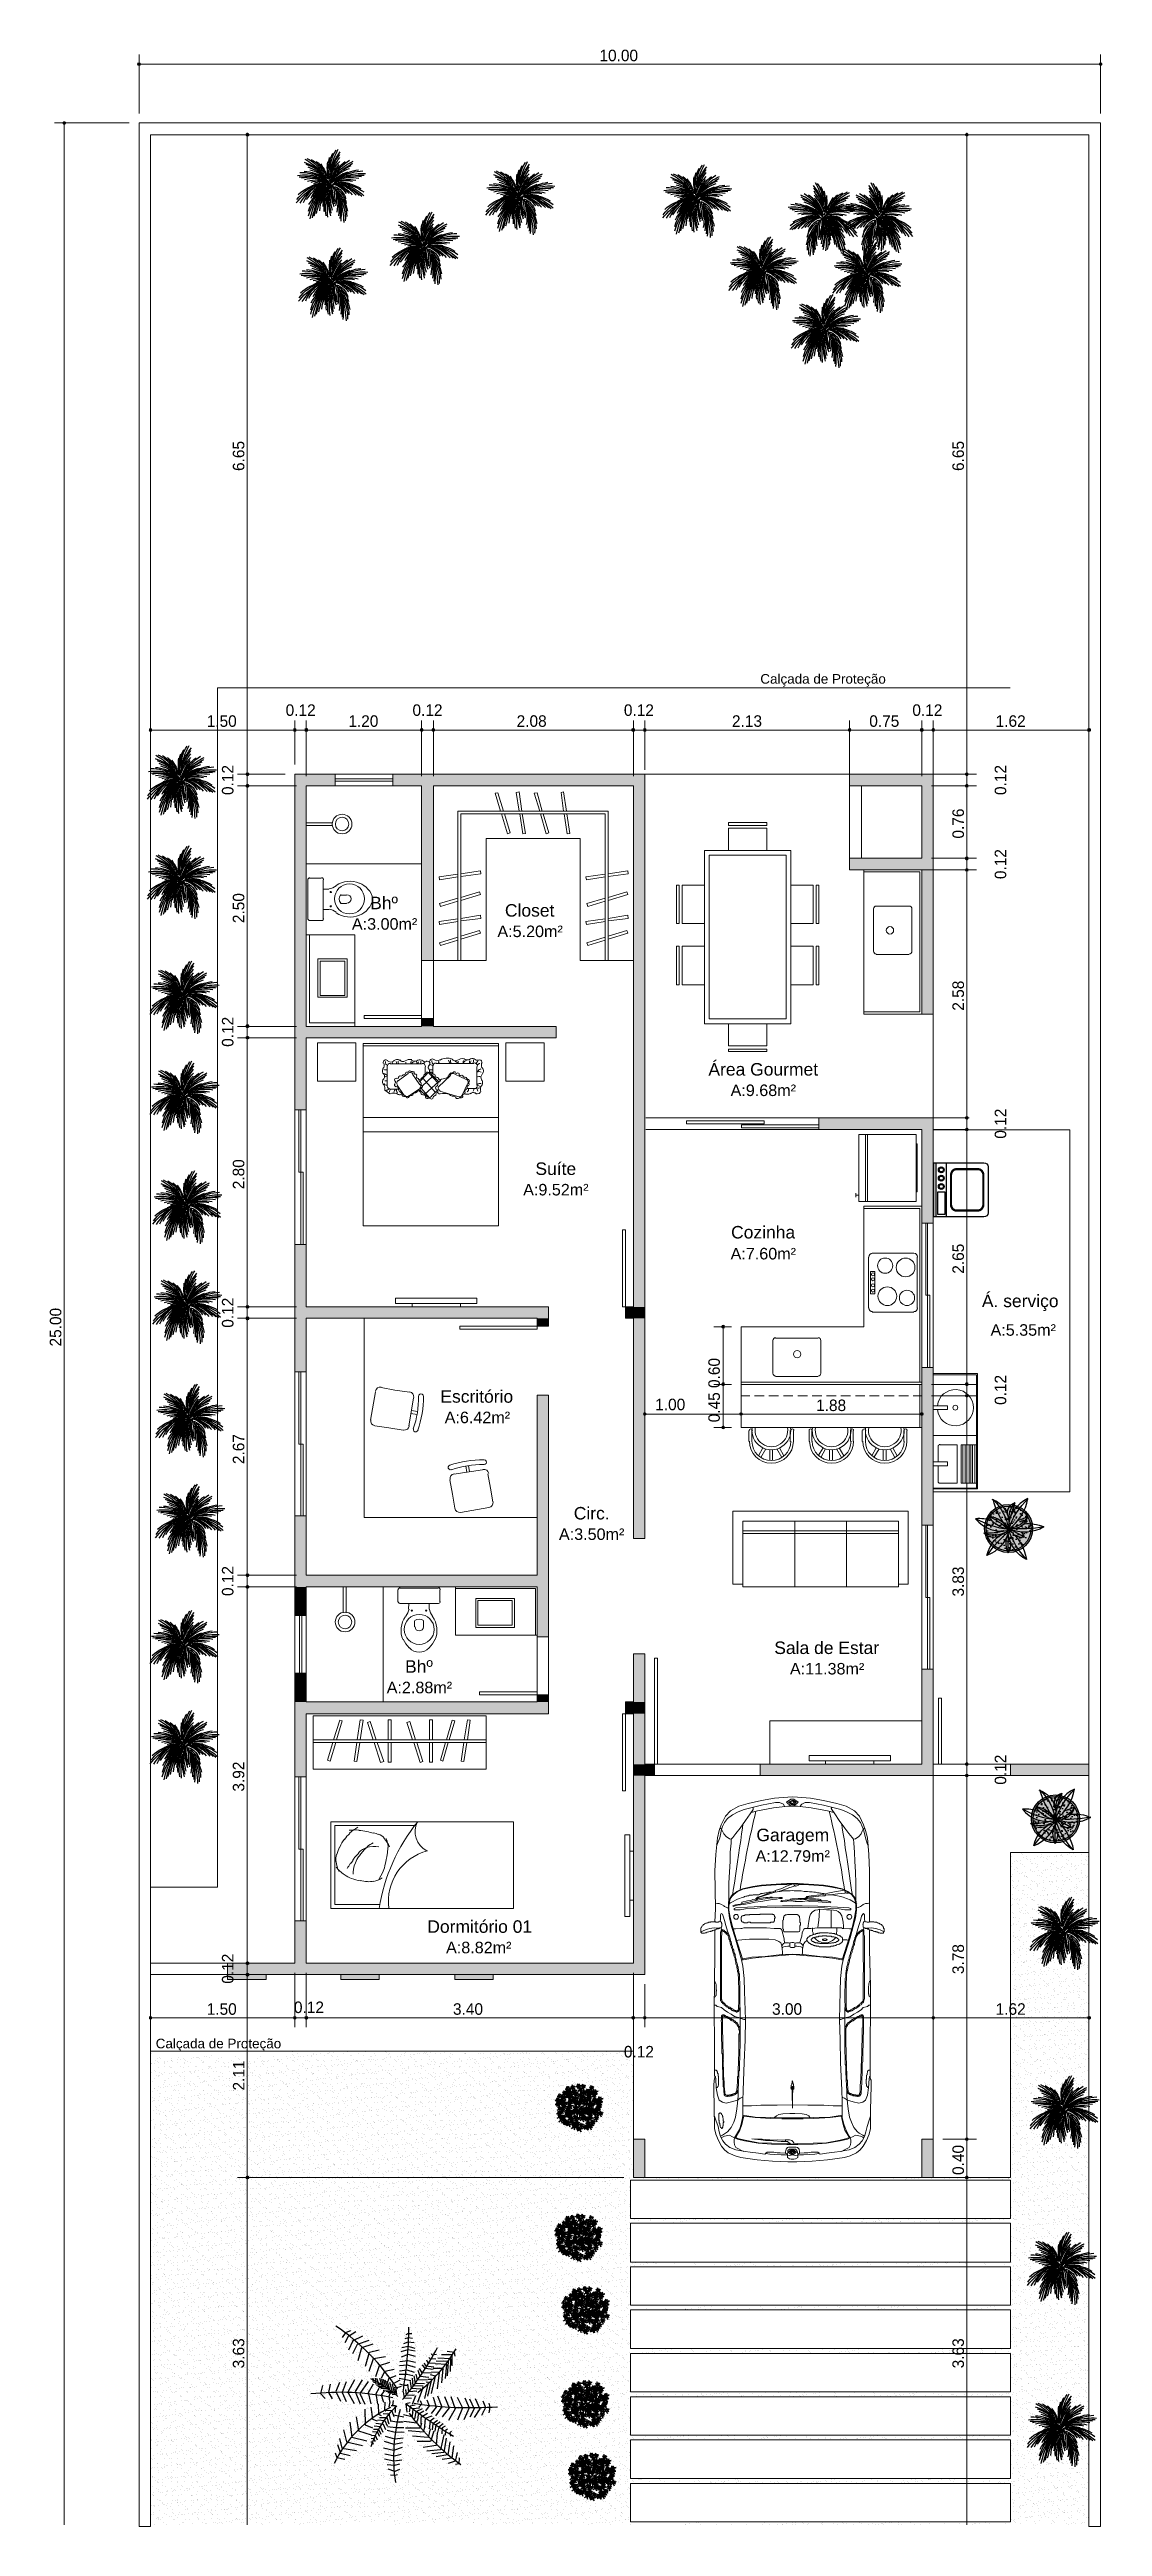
# Model space of a CAD drawing. Header units: millimetres. Extents: x 21 to 236, y 15 to 64.
# Drawn here: x 37.67 to 48.62, y 26.96 to 52.74 of the extents above; entities that cross this region are included whole.
import ezdxf

# ---------------------------------------------------------------- set-up
doc = ezdxf.new("R2010")
doc.units = ezdxf.units.MM
for name, color, linetype in [('AI-Hatch mob', 254, 'Continuous'), ('AI-Mob', 2, 'Continuous'), ('AI-Paisagismo', 95, 'Continuous'), ('AI-Produção', 1, 'Continuous'), ('MOBIL', 7, 'Continuous'), ('PDF_0', 210, 'Continuous'), ('PDF_Calçada', 210, 'Continuous'), ('PDF_Cota', 90, 'Continuous'), ('PDF_Desnível', 7, 'Continuous'), ('PDF_Enchimento de Parede', 8, 'Continuous'), ('PDF_Esquadria', 7, 'Continuous'), ('PDF_Hachura', 30, 'Continuous'), ('PDF_Hidráulico', 150, 'Continuous'), ('PDF_LINHA FINISSIMA', 7, 'Continuous'), ('PDF_Mobiliário', 61, 'Continuous'), ('PDF_Parede', 7, 'Continuous'), ('PDF_Soleira', 7, 'Continuous'), ('PDF_Terreno', 7, 'Continuous'), ('PDF_Text', 70, 'Continuous')]:
    doc.layers.add(name, color=color, linetype=linetype)
doc.layers.add('PDF_Grama', color=7, linetype='Continuous', true_color=0x397200)
doc.styles.add('PDF Arial', font='arial.ttf')
doc.styles.add('PDF Comic Sans MS', font='comic.ttf')

msp = doc.modelspace()

# ---------------------------------------------------------------- texts
at = {"layer": 'PDF_Text', "attachment_point": 7}
for s, insert, char_height, style in [('10.00', (43.387, 52.612), 0.12, 'PDF Comic Sans MS'), ('Calçada de Proteção', (45.06, 46.106), 0.10003, 'PDF Arial'), ('0.12', (40.124, 45.8), 0.12, 'PDF Comic Sans MS'), ('0.12', (41.443, 45.8), 0.12, 'PDF Comic Sans MS'), ('0.12', (43.641, 45.8), 0.12, 'PDF Comic Sans MS'), ('0.12', (46.641, 45.8), 0.12, 'PDF Comic Sans MS'), ('1.50', (39.303, 45.686), 0.12, 'PDF Comic Sans MS'), ('1.20', (40.776, 45.686), 0.12, 'PDF Comic Sans MS'), ('2.08', (42.526, 45.686), 0.12, 'PDF Comic Sans MS'), ('2.13', (44.765, 45.686), 0.12, 'PDF Comic Sans MS'), ('0.75', (46.193, 45.686), 0.12, 'PDF Comic Sans MS'), ('1.62', (47.507, 45.686), 0.12, 'PDF Comic Sans MS'), ('Bhº', (41.003, 43.79), 0.13, 'PDF Arial'), ('Closet', (42.404, 43.711), 0.13, 'PDF Arial'), ('A:3.00m²', (40.813, 43.575), 0.12, 'PDF Arial'), ('A:5.20m²', (42.326, 43.498), 0.12, 'PDF Arial'), ('Área Gourmet', (44.52, 42.057), 0.13003, 'PDF Arial'), ('A:9.68m²', (44.751, 41.844), 0.12, 'PDF Arial'), ('Suíte', (42.721, 41.023), 0.13, 'PDF Arial'), ('A:9.52m²', (42.594, 40.81), 0.12, 'PDF Arial'), ('Cozinha', (44.756, 40.362), 0.13, 'PDF Arial'), ('A:7.60m²', (44.751, 40.144), 0.12, 'PDF Arial'), ('Á. serviço', (47.364, 39.609), 0.13, 'PDF Arial'), ('A:5.35m²', (47.454, 39.35), 0.12, 'PDF Arial'), ('Escritório', (41.733, 38.653), 0.13, 'PDF Arial'), ('1.00', (43.967, 38.575), 0.12, 'PDF Comic Sans MS'), ('1.88', (45.64, 38.566), 0.12, 'PDF Comic Sans MS'), ('A:6.42m²', (41.778, 38.44), 0.12, 'PDF Arial'), ('Circ.', (43.12, 37.438), 0.13, 'PDF Arial'), ('A:3.50m²', (42.966, 37.225), 0.12, 'PDF Arial'), ('Sala de Estar', (45.205, 36.038), 0.13003, 'PDF Arial'), ('Bhº', (41.366, 35.845), 0.13, 'PDF Arial'), ('A:11.38m²', (45.368, 35.825), 0.12, 'PDF Arial'), ('A:2.88m²', (41.175, 35.63), 0.12, 'PDF Arial'), ('Garagem', (45.019, 34.053), 0.13, 'PDF Arial'), ('A:12.79m²', (45.01, 33.876), 0.12, 'PDF Arial'), ('Dormitório 01', (41.597, 33.137), 0.13003, 'PDF Arial'), ('A:8.82m²', (41.792, 32.924), 0.12, 'PDF Arial'), ('1.50', (39.303, 32.284), 0.12, 'PDF Comic Sans MS'), ('0.12', (40.21, 32.302), 0.12, 'PDF Comic Sans MS'), ('3.40', (41.864, 32.284), 0.12, 'PDF Comic Sans MS'), ('3.00', (45.182, 32.284), 0.12, 'PDF Comic Sans MS'), ('1.62', (47.507, 32.284), 0.12, 'PDF Comic Sans MS'), ('Calçada de Proteção', (38.773, 31.906), 0.10003, 'PDF Arial'), ('0.12', (43.641, 31.84), 0.12, 'PDF Comic Sans MS')]:
    msp.add_mtext(s, dxfattribs=dict(at, insert=insert, char_height=char_height, style=style))
at = {"layer": 'PDF_Text', "char_height": 0.12, "attachment_point": 7, "rotation": 90, "style": 'PDF Comic Sans MS'}
for s, insert in [('6.65', (39.696, 48.35)), ('6.65', (47.179, 48.35)), ('0.12', (39.583, 44.978)), ('0.12', (47.619, 44.978)), ('0.76', (47.179, 44.525)), ('0.12', (47.619, 44.103)), ('2.50', (39.696, 43.645)), ('2.58', (47.179, 42.734)), ('0.12', (39.583, 42.358)), ('0.12', (47.619, 41.402)), ('2.80', (39.696, 40.876)), ('2.65', (47.179, 39.997)), ('0.12', (39.583, 39.435)), ('25.00', (37.793, 39.24)), ('0.45 0.60', (44.641, 38.451)), ('0.12', (47.619, 38.632)), ('2.67', (39.696, 38.016)), ('0.12', (39.583, 36.643)), ('3.83', (47.179, 36.638)), ('3.92', (39.696, 34.608)), ('0.12', (47.619, 34.68)), ('3.78', (47.179, 32.709)), ('0.12', (39.583, 32.609)), ('2.11', (39.696, 31.498)), ('0.40', (47.179, 30.619)), ('3.63', (39.696, 28.607)), ('3.63', (47.179, 28.607))]:
    msp.add_mtext(s, dxfattribs=dict(at, insert=insert))

# ---------------------------------------------------------------- blocks, each defined once
blk = doc.blocks.new('Z231')
for points in [[(-0.241, 0.159, -0.115904), (-0.091, 0.036, 0.147182), (-0.384, 0.055, 0.102986)], [(-0.285, 0.01, -0.115904), (-0.091, 0.007, 0.147182), (-0.332, -0.16, 0.102986)], [(-0.094, 0.2, -0.115904), (-0.023, 0.019, 0.147182), (-0.269, 0.178, 0.102986)], [(0.032, 0.325, -0.114063), (0.001, 0.083, 0.104874), (-0.148, 0.332, 0.104874)], [(0.038, 0.27, -0.114063), (-0.007, 0.031, 0.104874), (-0.141, 0.288, 0.104874)], [(0.204, -0.092, 0.115229), (-0.014, 0.011, -0.097107), (0.096, -0.265)], [(0.107, 0.118, 0.086018), (-0.008, 0.003, -0.216186), (0.236, 0.004)], [(0.133, 0.295, 0.114063), (0.028, 0.075, -0.104874), (0.288, 0.204, -0.104874)], [(0.186, 0.151, 0.115904), (0.029, 0.037, -0.147182), (0.322, 0.038, -0.102986)], [(0.195, 0.005, 0.086018), (0.033, 0.016, -0.216186), (0.194, -0.168)], [(0.272, -0.033, 0.115904), (0.083, 0.011, -0.147182), (0.276, -0.21, -0.102986)], [(-0.25, -0.287, -0.189702), (-0.103, -0.07, 0.088334), (-0.107, -0.414, 0.096761)], [(0.103, -0.153, 0.124287), (-0.029, -0.006, -0.056159), (-0.067, -0.258)], [(0.102, -0.255, 0.114063), (-0.018, -0.043, -0.104874), (-0.062, -0.33, -0.104874)], [(0.102, -0.199, 0.13599), (-0.022, -0.024, -0.041532), (-0.054, -0.29, -0.104874)], [(0.223, -0.134, 0.114656), (0.017, -0.007, -0.101429), (0.122, -0.288, -0.102785)], [(0.247, -0.189, 0.112887), (0.054, -0.037, -0.082371), (0.15, -0.394, -0.083381)]]:
    blk.add_lwpolyline(points, format="xyb")
for centre, radius, start, end in [((-0.817, -0.044), 0.839, 18.1345, 38.1349), ((-0.811, -0.083), 0.839, 17.8126, 38.1349), ((-1.065, -0.298), 1.145, 21.7045, 36.8339), ((-1.053, 0.003), 1.057, 13.8585, 28.6495), ((-0.446, 0.254), 0.428, 355.1143, 35.0801), ((-0.365, 0.271), 0.366, 344.457, 29.861), ((-0.401, 0.258), 0.421, 341.5839, 18.1013), ((0.497, -0.023), 0.428, 112.2361, 152.202), ((0.872, -0.562), 1.057, 118.6667, 133.4577), ((-0.463, -0.638), 0.793, 73.5775, 94.539), ((-0.507, -1.783), 1.913, 79.8098, 89.9188), ((-0.092, -0.685), 0.7, 98.1979, 125.7501), ((-0.522, -0.505), 0.7, 59.7309, 87.2832), ((0.714, -1.676), 1.913, 118.2768, 128.3858), ((-0.369, -0.6), 0.719, 71.829, 97.9824), ((-0.197, -0.469), 0.48, 85.9278, 122.8959), ((0.087, -0.664), 0.719, 110.296, 136.4493), ((-0.323, -0.471), 0.568, 68.8008, 100.8236), ((-0.47, -0.271), 0.48, 47.4609, 84.429), ((0.042, -0.534), 0.568, 107.2678, 139.2906), ((-0.677, -0.387), 0.793, 44.2502, 65.2117), ((-0.204, -0.351), 0.367, 77.7769, 112.4174), ((-1.277, -1.363), 1.913, 50.4825, 60.5915), ((-0.231, -0.425), 0.477, 71.0853, 102.5538), ((-0.577, -0.4), 0.719, 42.5017, 68.6551), ((-0.402, -0.174), 0.367, 39.3099, 73.9504), ((-0.474, -0.309), 0.568, 39.4735, 71.4963), ((-0.664, -0.242), 0.7, 30.4036, 57.9559), ((0.086, -0.441), 0.477, 109.5522, 141.0207), ((-0.184, -0.368), 0.393, 73.7124, 101.2111), ((0.012, -0.291), 0.296, 100.3982, 149.1935), ((-0.371, -0.315), 0.477, 41.758, 73.2265), ((-0.503, -0.063), 0.48, 18.1336, 55.1017), ((-0.397, -0.2), 0.393, 35.2454, 62.7441), ((-0.204, -0.447), 0.476, 70.0504, 89.7159), ((-0.462, -0.249), 0.476, 31.5834, 51.2489), ((-0.397, -0.012), 0.367, 9.9826, 44.6231), ((-0.406, -0.037), 0.393, 5.9181, 33.4168), ((0.319, -0.217), 0.393, 113.7292, 141.2279), ((0.14, -0.431), 0.477, 73.9195, 105.388), ((0.461, 0.006), 0.421, 129.215, 165.7324), ((0.72, -0.821), 1.145, 110.4823, 125.6117), ((0.326, -0.192), 0.367, 102.5228, 137.1634), ((0.229, -0.483), 0.568, 75.6497, 107.6725), ((-0.197, -0.381), 0.477, 24.9532, 56.4217), ((0.082, -0.376), 0.393, 64.7629, 92.2616), ((0.388, -0.292), 0.48, 92.0443, 129.0124), ((0.267, -0.615), 0.719, 78.4909, 104.6443), ((0.437, 0.036), 0.366, 117.4553, 162.8593), ((0.622, -0.503), 0.839, 109.1813, 129.5036), ((0.426, -0.529), 0.7, 89.1901, 116.7424), ((0.332, -1.804), 1.913, 86.5544, 96.6634), ((0.106, -0.364), 0.367, 53.5566, 88.1971), ((-0.386, -0.694), 0.86, 32.704, 54.2022), ((0.648, -0.473), 0.839, 109.1813, 129.1817), ((0.358, -0.658), 0.793, 81.9342, 102.8958), ((0.037, -0.752), 0.793, 112.0445, 133.006), ((0.352, -0.524), 0.629, 138.637, 168.4711), ((0.279, -0.492), 0.531, 140.7541, 178.3521), ((0.004, -0.269), 0.245, 107.4781, 167.3492), ((0.382, -0.51), 0.613, 149.4873, 182.8464), ((1.341, -0.638), 1.551, 164.999, 177.2078), ((1.017, -0.433), 1.186, 168.624, 185.4388), ((1.024, -0.394), 1.18, 168.3885, 185.5148), ((1.462, -0.339), 1.599, 171.7072, 184.5082), ((0.411, -0.207), 0.511, 160.3283, 192.5968), ((0.695, -0.222), 0.77, 163.9103, 184.944), ((-1.149, -0.094), 1.145, 345.4121, 0.5415), ((-0.832, -0.196), 0.839, 344.1111, 4.4334), ((-0.823, -0.235), 0.839, 344.1111, 4.1115), ((-0.324, -0.358), 0.421, 4.1447, 40.6621), ((-0.285, -0.356), 0.366, 352.385, 37.789), ((-0.367, -0.37), 0.428, 347.1659, 27.1317), ((-1.024, -0.368), 1.057, 353.5965, 8.3875), ((-3.074, -1.206), 3.356, 13.3501, 19.948), ((-0.329, -0.664), 0.728, 29.8492, 55.8091), ((-1.529, -0.831), 1.791, 11.8162, 24.3631), ((-0.245, -0.546), 0.572, 14.7932, 52.5129), ((-1.765, -0.937), 2.062, 12.3671, 22.8407), ((-0.74, -0.782), 1.096, 16.6968, 36.3639), ((0.054, -0.591), 0.596, 47.2739, 80.4226), ((-0.163, -0.507), 0.595, 23.3932, 57.8318), ((-0.84, -0.729), 1.144, 10.8838, 29.2732), ((-0.006, -0.585), 0.603, 36.2593, 71.8999), ((-0.373, -0.784), 0.95, 31.9465, 54.3066), ((-0.331, -0.931), 1.048, 38.622, 56.8665)]:
    blk.add_arc(centre, radius, start, end)
blk = doc.blocks.new('Arbusto1')
at = {"flags": 128}
blk.add_lwpolyline([(0.058, 0.158, 0.135862), (0.024, 0.354, 0.247326), (0.012, 0.012, -0.188686), (0.307, 0.201, -0.277493), (0.026, 0.001)], format="xyb", dxfattribs=at)
for points in [[(0.009, 0.003, 0.186418), (-0.295, 0.177, 0.252114), (-0.031, 0.001)], [(0.095, -0.155, -0.085889), (0.118, -0.319, -0.299002), (0, 0.012, 0.249413), (-0.248, -0.213, 0.265564), (-0.012, 0, 0.265564)], [(-0.245, -0.209, 0.066822), (-0.007, 0.014, 0.066822)], [(-0.123, 0.025, 0.10007), (-0.23, -0.002, 0.179323), (-0.062, -0.01, 0.179323)], [(0.307, -0.154, 0.404034), (0, 0, 0.404034)], [(0.012, 0, 0.112321), (0.307, -0.142, 0.112321)], [(-0.007, -0.041, 0.083152), (-0.026, -0.239, -0.207321), (-0.024, -0.029)]]:
    blk.add_lwpolyline(points, format="xyb")
for centre, radius, start, end in [((1.234, 0.148), 1.226, 170.24, 186.1148), ((0.254, 0.794), 0.826, 228.5745, 252.3842), ((-0.222, 2.18), 2.182, 269.91, 274.502), ((0.03, 0.14), 0.107, 169.1166, 218.9556), ((-0.098, 0.059), 0.103, 42.8374, 76.9786), ((-0.57, -0.204), 0.615, 20.5138, 36.0242), ((-0.111, -0.216), 0.252, 6.5073, 62.3609), ((0.852, 0.121), 0.855, 188.0959, 210.7226), ((0.263, 0.039), 0.257, 188.5552, 241.3289), ((-0.451, -0.454), 0.647, 24.7599, 44.6473), ((0.157, 0.05), 0.147, 101.4267, 190.9877), ((-0.238, 0.707), 0.741, 289.6318, 316.9416), ((-0.315, 0.195), 0.374, 330.7697, 331.9367), ((0.245, 0.001), 0.228, 121.9055, 175.1859), ((-0.073, -0.523), 0.536, 46.1483, 80.3711), ((0.114, 0.229), 0.218, 261.6389, 315.6255), ((0.802, -0.124), 0.745, 154.6853, 162.4501), ((-0.345, 1.569), 1.614, 286.3355, 292.415), ((0.169, 0.103), 0.105, 257.3557, 344.3532), ((0.063, -0.142), 0.133, 154.5276, 228.0163), ((-0.039, 0.048), 0.132, 320.0291, 321.1395), ((-0.039, 0.048), 0.144, 320.5686, 320.6314), ((-0.039, 0.048), 0.155, 320.0046, 321.0944)]:
    blk.add_arc(centre, radius, start, end)
blk = doc.blocks.new('vaso diâmetro 50cm')
at = {"layer": 'AI-Hatch mob'}
h = blk.add_hatch(color=31, dxfattribs=at)
edge = h.paths.add_edge_path()
edge.add_arc((0, -0.25), 0.25, 0, 360)
edge = h.paths.add_edge_path(flags=16)
edge.add_arc((0, -0.25), 0.233, 0, 360)
blk.add_hatch(color=255, dxfattribs=at).paths.add_polyline_path([(0.233, -0.25, 1), (-0.233, -0.25, 1)])
at = {"layer": 'AI-Hatch mob', "ltscale": 3, "true_color": 0xa0784b}
h = blk.add_hatch(dxfattribs=at)
h.set_pattern_fill('AR-CONC,_O', color=35, scale=0.000684224)
h.set_pattern_definition([(50, (-0.23333, -0.48333), (0.124655, -0.010906), [0.013034, -0.14338]), (355, (-0.23333, -0.48333), (-0.024114, 0.130726), [0.010428, -0.114703]), (100.45, (-0.22295, -0.48424), (0.100542, 0.11982), [0.011078, -0.121853]), (46.184, (-0.23333, -0.44857), (0.18548, -0.028766), [0.01955, -0.21507]), (96.636, (-0.21788, -0.45097), (0.16244, 0.169294), [0.016616, -0.18278]), (351.184, (-0.23333, -0.44857), (0.16244, 0.169294), [0.01564, -0.172055]), (21, (-0.21595, -0.45726), (0.103739, -0.069973), [0.013034, -0.14338]), (326, (-0.21595, -0.45726), (0.042286, 0.126026), [0.010428, -0.114703]), (71.451, (-0.20731, -0.4631), (0.146025, 0.056054), [0.011078, -0.121853]), (37.5, (-0.233333, -0.483333), (0.0021133, 0.0578546), [0, -0.113313, 0, -0.116441, 0, -0.115138]), (7.5, (-0.233333, -0.483333), (0.0457196, 0.068546), [0, -0.066389, 0, -0.110706, 0, -0.0438827]), (327.5, (-0.27209, -0.483333), (0.0927743, -0.0039197), [0, -0.043448, 0, -0.1355585, 0, -0.1798756]), (317.5, (-0.28947, -0.48333), (0.101354, 0.017397), [0, -0.056483, 0, -0.090025, 0, -0.127738])])
edge = h.paths.add_edge_path()
edge.add_arc((0, -0.25), 0.233, 0, 360)
for radius in [0.25, 0.233]:
    blk.add_circle((0, -0.25), radius)
at = {"layer": 'AI-Paisagismo', "xscale": -1.051555555555648, "yscale": 1.051555555555264, "zscale": 1.051555555555563, "rotation": 271.0386537856739}
blk.add_blockref('Arbusto1', (-0.006, -0.266), dxfattribs=at)
blk = doc.blocks.new('VGPAL__2')
at = {"color": 0}
for p, q in [((-27.7, 166.1), (-6.3, 180.3)), ((-25.3, 183.6), (-11, 192.8)), ((-22.1, 198.6), (-13.4, 201.9)), ((-13.4, 201.9), (-0.7, 201.9)), ((-11, 192.8), (8, 186.9)), ((-6.3, 180.3), (16, 171.1)), ((-25.3, 142), (-3.9, 156.1)), ((-24.5, 153.6), (-3.9, 167.8)), ((-23.7, 124.5), (-1.5, 141.1)), ((-22.9, 110.3), (3.3, 124.5)), ((-3.9, 167.8), (16.9, 160.7)), ((-3.9, 156.1), (24.7, 148.6)), ((-1.5, 141.1), (27.9, 134.5)), ((3.3, 124.5), (31.9, 114.3)), ((51.9, 115.6), (56.1, 111.6)), ((55.3, 125.2), (59.5, 122.1)), ((59.5, 122.1), (66.6, 124.8)), ((72.9, 115.6), (106, 116)), ((80, 125.7), (109.8, 125.7)), ((87.1, 135.3), (115.6, 135.8)), ((101.4, 145.9), (121.5, 144.6)), ((106, 116), (113.9, 89.6)), ((109.8, 125.7), (119, 100.6)), ((112.3, 152.9), (126.1, 153.8)), ((115.6, 135.8), (122.3, 114.7)), ((121.5, 144.6), (129, 129.6)), ((126.1, 153.8), (128.6, 146.8)), ((-115.1, 104.9), (-123.3, 101.6)), ((-123.3, 101.6), (-122.4, 84.7)), ((-92.2, 101.3), (-116.9, 97.6)), ((-116.9, 97.6), (-112.8, 73.1)), ((-112, 62.1), (-109, 52.7)), ((-78.7, 100), (-107.3, 95.8)), ((-107.3, 95.8), (-103.8, 66.1)), ((-100.9, 62.1), (-99.4, 48.4)), ((-68.3, 94.8), (-100.3, 91.5)), ((-100.3, 91.5), (-96.5, 64)), ((-61, 91.5), (-93.3, 88.7)), ((-93.3, 88.7), (-90.4, 62.4)), ((-91, 62.1), (-89.5, 46.8)), ((-50.2, 85.1), (-82.8, 82)), ((-82.8, 82), (-79.3, 60)), ((-82.3, 60.6), (-81.7, 42.6)), ((-76.4, 60.3), (-75.8, 41.7)), ((-34.5, 77.4), (-72.4, 75.6)), ((-72.4, 75.6), (-70.6, 58.2)), ((-68, 57.9), (-65.1, 36.8)), ((-63, 68.3), (-63.3, 56)), ((-22, 65.8), (-63, 68.3)), ((-53.7, 60.9), (-52.5, 52.1)), ((-14.7, 58.5), (-53.7, 60.9)), ((-20.5, 96.2), (3.3, 111.2)), ((-18.9, 80.4), (4, 93.7)), ((-14.2, 71.2), (7.2, 81.2)), ((-6.3, 57.9), (6.4, 65.4)), ((3.3, 111.2), (26.3, 98.7)), ((4, 93.7), (27.1, 82.9)), ((6.4, 65.4), (19.1, 58.7)), ((7.2, 81.2), (23.1, 72.9)), ((24.7, 64.1), (36, 50.9)), ((28.5, 75.1), (36.4, 61)), ((32.2, 81.2), (40.6, 72.9)), ((36.4, 89.6), (45.6, 80.4)), ((36.4, 61), (54.4, 62.3)), ((39.4, 96.2), (46.9, 87.4)), ((40.6, 72.9), (58.6, 73.8)), ((41.9, 103.2), (51.1, 94.9)), ((45.6, 80.4), (59.9, 80.8)), ((46.5, 109), (51.5, 103.2)), ((46.9, 87.4), (61.6, 87.4)), ((51.1, 94.9), (63.7, 94.4)), ((51.5, 103.2), (64.5, 104.6)), ((54, 63.2), (68.3, 61.9)), ((56.1, 111.6), (66.2, 112.5)), ((58.2, 76), (78.3, 74.7)), ((61.6, 85.2), (86.3, 82.1)), ((64.1, 93.6), (93.4, 95.8)), ((66.2, 109), (101.4, 107.6)), ((68.3, 61.9), (70.8, 27.6)), ((78.3, 74.7), (81.3, 39.5)), ((86.3, 82.1), (91.3, 51.8)), ((93.4, 95.8), (102.6, 67.2)), ((101.4, 107.6), (109.8, 76.9)), ((-138.7, 2.2), (-138.2, -7.9)), ((-129.4, 7.1), (-128.6, -7.2)), ((-117.5, 12), (-118.9, -4.5)), ((-110.8, 12.6), (-111.7, -4.5)), ((-109, 52.7), (-111.4, 50.2)), ((-99.4, 48.4), (-102.3, 46.6)), ((-99.7, 15.7), (-100.9, -1.4)), ((-89.5, 46.8), (-95.3, 42.3)), ((-81.7, 42.6), (-87.5, 38.6)), ((-86, 17.5), (-86.6, 0.1)), ((-86.6, 0.1), (-81.4, -17.6)), ((-75.8, 41.7), (-83.4, 34.6)), ((-74.7, 19.3), (-76.4, 0.7)), ((-76.4, 0.7), (-72.4, -17)), ((-65.1, 36.8), (-73.8, 29.4)), ((-55.7, 33.4), (-68.8, 26.7)), ((-62.7, 19.6), (-65.4, 1.9)), ((-65.4, 1.9), (-60.4, -15.2)), ((-47.6, 29.1), (-59.8, 23.9)), ((-56.9, 53.6), (-55.7, 33.4)), ((-54.9, 16.9), (-55.7, 2.8)), ((-55.7, 2.8), (-52.5, -14.6)), ((-38.8, 25.5), (-55.5, 19.6)), ((-50.8, 50.8), (-47.6, 29.1)), ((-32.4, 21.2), (-49.3, 16.9)), ((-45.8, 54.5), (-45.8, 49)), ((-8.6, 52.4), (-45.8, 54.5)), ((-42.9, 2.5), (-43.2, -12.8)), ((-42.4, 14.2), (-42.9, 2.5)), ((-41.5, 45.9), (-38.8, 25.5)), ((-25.5, 19), (-40.9, 13.5)), ((-35.4, 43.8), (-32.4, 21.2)), ((-17.3, 13.8), (-34.2, 9)), ((-32.4, 44.7), (-33, 42.9)), ((2.8, 38), (-32.4, 44.7)), ((-30.7, 8.3), (-29.5, 1.3)), ((-29.5, 1.3), (-30.7, -8.8)), ((-28.1, 39.8), (-25.5, 19)), ((-22, 31.9), (-17.3, 13.8)), ((-21.4, 5.6), (-8.3, 9.3)), ((-15, 1.6), (-1.6, 5.9)), ((-8.3, 9.3), (-12.6, 28.2)), ((-10.9, 30.4), (9.8, 26.4)), ((-1.6, 5.9), (-4.2, 22.4)), ((5.4, 47.8), (-1, 43.8)), ((13.9, 42.6), (5.4, 47.8)), ((7.2, 21.5), (11.2, 12)), ((10.4, 33.3), (14.6, 22.8)), ((11.2, 12), (29.3, 17.5)), ((14.6, 22.8), (28, 22.3)), ((15.9, 44.3), (19.7, 29.8)), ((16.3, 50.9), (25.1, 37.3)), ((19.7, 29.8), (36.4, 30.7)), ((20.5, 55.3), (30.1, 43.9)), ((25.1, 37.3), (41.4, 37.3)), ((30.1, 43.9), (44, 44.3)), ((36, 50.9), (50.7, 53.1)), ((37.7, 30.2), (36.4, 10.9)), ((41.4, 12.7), (41.9, -4.1)), ((44, 43), (50.3, 43.9)), ((48.6, 54.4), (60.3, 53.6)), ((50.3, 43.9), (51.9, 14)), ((53.6, 13.1), (55.7, -2.3)), ((60.3, 53.6), (66.2, 20.6)), ((66.2, 16.6), (68.7, -1.9)), ((75.8, 19.3), (79.2, -4.1)), ((89.6, 19.3), (94.7, 0.3)), ((94.7, 0.3), (92.2, -21.6)), ((100.1, 19.3), (106.8, 0.8)), ((106.8, 0.8), (103.9, -21.6)), ((111, 20.6), (120.7, 1.7)), ((120.7, 1.7), (119.4, -21.6)), ((126.9, 21), (133.6, 6.1)), ((133.6, 6.1), (132.8, -16.4)), ((139.5, 24.1), (145, 6.9)), ((145, 6.9), (144.1, -15)), ((149.6, 20.6), (154.2, 10)), ((154.2, 10), (155.4, -7.1)), ((161.7, 22.8), (167.6, 12.7)), ((167.6, 12.7), (165.1, -2.7)), ((174.3, 20.6), (176.8, 14)), ((176.8, 14), (177.6, 4.7)), ((-148.7, -1.7), (-147.5, -10.3)), ((-147.5, -10.3), (-144.6, -14.6)), ((-138.2, -7.9), (-134.7, -15.5)), ((-128.6, -7.2), (-123, -16.7)), ((-118.9, -4.5), (-113.7, -18.3)), ((-111.7, -4.5), (-104.4, -19.2)), ((-100.9, -1.4), (-91.9, -16.7)), ((-78.5, -77.9), (-88, -52)), ((-65, -62), (-76.9, -40.4)), ((-54.7, -47.9), (-62.6, -27.9)), ((-37.2, -52.9), (-54.7, -47.9)), ((-39.6, -36.2), (-49.1, -20.4)), ((-29.3, -25.4), (-41.2, -10.4)), ((-32.4, -36.2), (-39.6, -36.2)), ((-36.9, -57.4), (-22.9, -50.1)), ((-36.3, -52.2), (-19.6, -45.4)), ((-36, -49), (-19, -40)), ((-35.4, -63.6), (-23.3, -56.5)), ((-35.2, -44.7), (-16.7, -34.2)), ((-33.8, -39.4), (-13.7, -29.1)), ((-31.7, -33.6), (-11.3, -23.3)), ((-28.3, -26.7), (-9.6, -18.8)), ((-26, -5.4), (-20.2, -17)), ((-23.3, -56.5), (-22.4, -64.9)), ((-22.9, -50.1), (-19.4, -61.3)), ((-22.2, -19.8), (-8.7, -15.5)), ((-19.6, -45.4), (-17.1, -57.8)), ((-19, -40), (-14.4, -55.2)), ((-17.4, -15.8), (-6.7, -12.5)), ((-16.7, -34.2), (-13.1, -49.9)), ((-1.2, -59.3), (-14.4, -54.4)), ((-13.7, -29.1), (-10.1, -43.9)), ((-11.3, -23.3), (-8.5, -37.6)), ((0.9, -46), (-10.1, -40.9)), ((-9.6, -18.8), (-6.7, -32.5)), ((-8.7, -15.5), (-6.2, -28.4)), ((-6.7, -12.5), (-4.2, -22.6)), ((0.2, -28.6), (-6.4, -27.1)), ((22.3, -51), (-1.2, -59.3)), ((11.8, -25.2), (0.2, -28.6)), ((16.8, -38.5), (0.9, -46)), ((8.6, -17.6), (19.4, -17.9)), ((12.7, -25.3), (24.6, -25)), ((15.6, -36.4), (33.4, -33.8)), ((19.4, -17.9), (18.5, -15.8)), ((34.3, -8.2), (19.4, -10.3)), ((19.4, -10.3), (21.4, -20.1)), ((22.5, -50.5), (44.4, -45.8)), ((24.6, -25), (25.5, -21.9)), ((32.2, -17), (44.1, -10.4)), ((32.5, -17.7), (33.2, -29.9)), ((33.4, -33.8), (34.6, -30.3)), ((40.2, -22.6), (56.6, -14.9)), ((41.4, -35.5), (40.2, -22.6)), ((41.9, -4.1), (41, -11.5)), ((44.4, -45.8), (46.4, -39)), ((49.4, -26), (62.7, -18.8)), ((51.8, -42.1), (49.4, -26)), ((55.7, -2.3), (55.3, -14.6)), ((56.2, -28.9), (67.4, -21.5)), ((57.9, -45.2), (56.2, -28.9)), ((58, -57.4), (60.3, -46.4)), ((77.5, -23.4), (66.2, -30.4)), ((66.2, -30.4), (67, -48)), ((68.7, -1.9), (69.5, -20.8)), ((84.2, -28.2), (72.5, -36.6)), ((72.5, -36.6), (73.3, -50.7)), ((73.9, -72), (77.9, -53.7)), ((79.2, -4.1), (78.3, -20.3)), ((89.2, -31.8), (79.2, -39.2)), ((79.2, -39.2), (81.3, -51.1)), ((94.7, -34.4), (85.5, -41.4)), ((85.5, -41.4), (86.7, -52.4)), ((89.7, -84.5), (94.5, -54.5)), ((103.5, -37.9), (93.8, -44.5)), ((93.8, -44.5), (95.9, -53.3)), ((107.7, -41.9), (101.4, -48)), ((101.4, -48), (103.5, -52.9)), ((114.8, -45.4), (109.8, -48.9)), ((109.8, -48.9), (110.6, -52.4)), ((-111.8, -131.1), (-125.3, -111.2)), ((-104.6, -119.5), (-118.1, -95.3)), ((-99.1, -108.7), (-111.8, -84.5)), ((-91.2, -89.5), (-100.2, -69.1)), ((-68.4, -112.1), (-99.1, -108.7)), ((-58.6, -93.7), (-91.2, -89.5)), ((-48.3, -82.8), (-78.5, -77.9)), ((-38.8, -66.2), (-65, -62)), ((-34.9, -67.3), (-25.8, -63.6)), ((-34.2, -72.2), (-27.9, -69.4)), ((-27.9, -69.4), (-27.4, -71.6)), ((-26.1, -95.3), (2.5, -107)), ((-25.8, -63.6), (-24.6, -68.8)), ((-25.3, -81.2), (5.6, -95.3)), ((-23.7, -112.8), (7.2, -122.8)), ((-0.5, -76.5), (-21.7, -68.4)), ((24.5, -66.4), (-0.5, -76.5)), ((2.5, -107), (28.6, -91.2)), ((5.6, -95.3), (27.1, -80.4)), ((7.2, -122.8), (30.2, -104.5)), ((31.6, -65.4), (58, -57.4)), ((39, -78.7), (73.9, -72)), ((59.6, -95.3), (89.7, -84.5)), ((73.9, -107), (106.4, -97)), ((93.7, -118.6), (119.1, -107)), ((106.4, -97), (109.6, -62)), ((119.1, -107), (121.5, -69.5)), ((135, -115.3), (135, -81.2)), ((146.9, -116.1), (148.5, -93.7)), ((158, -122.8), (158.8, -104.5)), ((-125.3, -152.8), (-133.2, -140.3)), ((-119.7, -142.8), (-132.4, -128.6)), ((-125.3, -151.9), (-114.2, -157)), ((-103.8, -147.8), (-119.7, -142.8)), ((-88.8, -137), (-111.8, -131.1)), ((-82.4, -127), (-104.6, -119.5)), ((-15.8, -131.1), (9.6, -136.1)), ((-11.8, -145.3), (9.6, -150.3)), ((-4.7, -166.1), (14.9, -166.6)), ((9.6, -136.1), (28.6, -123.7)), ((9.6, -150.3), (30.2, -136.1)), ((14.9, -166.6), (27.9, -156.1)), ((114.3, -124.5), (135, -115.3)), ((128.6, -126.2), (146.9, -116.1)), ((148.5, -128.6), (158, -122.8)), ((1.7, -182.8), (20.7, -184.4)), ((20.7, -184.4), (30.2, -171.9))]:
    blk.add_line(p, q, dxfattribs=at)
for centre, radius, start, end in [((-830, 19.6), 836.6, 0.739, 13.8109), ((-944.9, 526.2), 1084.9, 331.6939, 338.6524), ((-356.1, 396.7), 538.2, 315.9636, 333.7318), ((-256.3, -224.6), 351.3, 47.4737, 69.2954), ((-342, -590.2), 686, 59.8381, 71.8484), ((-10.8, -1015.9), 1016.9, 90.2413, 98.5833), ((67.3, 408.2), 409.3, 264.2297, 287.7669), ((310.7, -377.8), 491.7, 132.0685, 155.6843), ((341.3, -196.9), 392.2, 151.3416, 162.1709), ((579.4, -44.7), 577.2, 177.5116, 196.1981), ((150.2, 161.4), 213.8, 232.3504, 262.2028), ((247.2, 134.8), 271.6, 215.1709, 254.1496)]:
    blk.add_arc(centre, radius, start, end, dxfattribs=at)
blk = doc.blocks.new('shrub3')
at = {"color": 32}
for p, q in [((-14, 16), (-187, 135)), ((-68, 144), (-106, 232)), ((-6, -3), (-60, 127)), ((-6, -3), (59, 140)), ((7, -3), (134, 54)), ((13, -3), (148, 19)), ((69, 162), (99, 213)), ((131, 52), (217, 95)), ((-11, -5), (-224, -70)), ((-6, -11), (-203, -118)), ((-6, -16), (-60, -237)), ((5, -21), (142, -226)), ((13, -5), (169, -161)), ((58, -42), (185, -56)), ((74, -126), (80, -169))]:
    blk.add_line(p, q, dxfattribs=at)
at = {"color": 98}
for p, q in [((-17, -174), (-25, -109)), ((-17, -172), (-3, -277))]:
    blk.add_line(p, q, dxfattribs=at)
for points in [[(-277, 35), (-279, 26), (-304, 31), (-277, 33)], [(-289, 95), (-298, 104), (-298, 99), (-291, 95)], [(-265, 42), (-265, 33), (-292, 52), (-267, 42)], [(-279, 85), (-291, 74), (-282, 90), (-279, 88)], [(-272, 97), (-289, 113), (-279, 95), (-275, 97)], [(-272, 26), (-289, 10), (-270, 19), (-272, 24)], [(-270, 10), (-280, 1), (-275, 1), (-270, 8)], [(-263, 101), (-272, 104), (-268, 129), (-266, 101)], [(-261, 83), (-268, 51), (-270, 83), (-263, 83)], [(-260, 40), (-248, 69), (-267, 40), (-260, 40)], [(-261, 19), (-250, 7), (-265, 17), (-263, 19)], [(-253, 105), (-262, 114), (-262, 110), (-255, 105)], [(-259, 85), (-229, 74), (-259, 92), (-259, 85)], [(-258, 37), (-226, 30), (-258, 28), (-258, 35)], [(-243, 96), (-255, 84), (-246, 101), (-243, 98)], [(-246, 25), (-255, 34), (-255, 29), (-249, 25)], [(-236, 107), (-253, 124), (-243, 105), (-239, 107)], [(-237, 15), (-249, 4), (-239, 20), (-237, 18)], [(-230, 27), (-246, 43), (-237, 25), (-232, 27)], [(-210, 161), (-210, 151), (-237, 171), (-212, 161)], [(-227, 112), (-236, 114), (-232, 140), (-230, 112)], [(-217, 145), (-234, 129), (-215, 138), (-217, 142)], [(-220, 101), (-230, 101), (-211, 128), (-220, 103)], [(-221, 32), (-230, 34), (-225, 59), (-223, 32)], [(-200, 76), (-203, 66), (-228, 72), (-200, 73)], [(-200, 27), (-203, 18), (-228, 23), (-200, 25)], [(-219, 13), (-225, -19), (-228, 13), (-221, 13)], [(-215, 128), (-225, 119), (-220, 119), (-215, 126)], [(-223, 96), (-193, 84), (-223, 103), (-223, 96)], [(-214, 20), (-223, 20), (-205, 48), (-214, 22)], [(-212, 213), (-222, 222), (-222, 218), (-215, 213)], [(-188, 82), (-189, 73), (-216, 92), (-191, 82)], [(-188, 34), (-189, 24), (-216, 43), (-191, 34)], [(-216, 15), (-186, 4), (-216, 22), (-216, 15)], [(-203, 204), (-215, 192), (-205, 209), (-203, 206)], [(-196, 215), (-212, 232), (-203, 213), (-198, 215)], [(-205, 158), (-193, 188), (-212, 158), (-205, 158)], [(-196, 66), (-212, 51), (-194, 59), (-196, 64)], [(-196, 18), (-212, 2), (-194, 11), (-196, 15)], [(-206, 137), (-194, 126), (-210, 135), (-208, 137)], [(-200, 84), (-209, 93), (-209, 89), (-202, 84)], [(-197, 105), (-207, 114), (-207, 110), (-200, 105)], [(-195, -5), (-205, 4), (-205, 0), (-198, -5)], [(-203, 156), (-171, 148), (-203, 147), (-203, 153)], [(-194, 50), (-203, 41), (-199, 41), (-194, 48)], [(-194, 1), (-203, -8), (-199, -8), (-194, -1)], [(-190, 75), (-202, 63), (-193, 79), (-190, 77)], [(-183, 86), (-200, 102), (-190, 84), (-186, 86)], [(-188, 96), (-200, 84), (-191, 101), (-188, 98)], [(-181, 107), (-197, 124), (-188, 105), (-184, 107)], [(-187, 220), (-196, 222), (-192, 248), (-189, 220)], [(-168, 186), (-171, 177), (-196, 182), (-168, 183)], [(-179, -3), (-195, 14), (-186, -5), (-182, -3)], [(-185, 202), (-192, 169), (-194, 202), (-187, 202)], [(-183, 171), (-192, 180), (-192, 175), (-185, 171)], [(-184, 80), (-172, 110), (-191, 80), (-184, 80)], [(-184, 31), (-172, 61), (-191, 31), (-184, 31)], [(-184, 59), (-173, 47), (-189, 57), (-187, 59)], [(-184, 10), (-173, -1), (-189, 8), (-187, 10)], [(-173, 162), (-185, 150), (-176, 166), (-173, 164)], [(-166, 173), (-183, 189), (-173, 171), (-169, 173)], [(-174, 91), (-183, 93), (-179, 119), (-177, 91)], [(-182, 77), (-150, 70), (-182, 68), (-182, 75)], [(-182, 29), (-150, 21), (-182, 20), (-182, 26)], [(-164, 176), (-181, 161), (-162, 169), (-164, 174)], [(-172, 112), (-181, 114), (-177, 140), (-174, 112)], [(-172, 72), (-179, 40), (-181, 72), (-174, 72)], [(-170, 94), (-177, 61), (-179, 94), (-172, 94)], [(-170, 2), (-179, 4), (-175, 30), (-172, 2)], [(-167, 79), (-177, 79), (-158, 107), (-167, 82)], [(-165, 101), (-174, 101), (-156, 128), (-165, 103)], [(-162, 160), (-172, 151), (-167, 151), (-162, 158)], [(-155, 159), (-162, 127), (-164, 159), (-157, 159)], [(-295, -45), (-304, -36), (-304, -41), (-297, -45)], [(-286, -54), (-297, -66), (-288, -50), (-286, -52)], [(-279, -43), (-295, -27), (-286, -45), (-281, -43)], [(-264, -98), (-266, -107), (-292, -102), (-264, -100)], [(-270, -38), (-279, -36), (-274, -11), (-272, -38)], [(-267, -57), (-274, -89), (-277, -57), (-270, -57)], [(-259, -107), (-276, -123), (-257, -114), (-259, -110)], [(-263, -50), (-272, -50), (-253, -22), (-263, -47)], [(-258, -124), (-267, -133), (-262, -133), (-258, -126)], [(-265, -54), (-235, -66), (-265, -47), (-265, -54)], [(-234, -56), (-237, -65), (-262, -60), (-234, -58)], [(-228, -200), (-230, -209), (-256, -204), (-228, -202)], [(-248, -94), (-235, -64), (-254, -94), (-248, -94)], [(-248, -115), (-237, -126), (-253, -117), (-250, -115)], [(-222, -49), (-223, -58), (-250, -39), (-225, -49)], [(-230, -65), (-246, -81), (-228, -72), (-230, -67)], [(-245, -96), (-213, -104), (-246, -105), (-245, -98)], [(-216, -193), (-216, -202), (-243, -183), (-218, -193)], [(-223, -209), (-240, -225), (-221, -216), (-223, -211)], [(-228, -81), (-237, -90), (-233, -90), (-228, -84)], [(-221, -225), (-231, -234), (-226, -234), (-222, -228)], [(-218, -72), (-207, -84), (-223, -74), (-221, -72)], [(-211, -195), (-199, -166), (-218, -195), (-211, -195)], [(-208, -149), (-217, -140), (-217, -144), (-210, -149)], [(-212, -216), (-201, -228), (-217, -218), (-214, -216)], [(-216, -54), (-184, -62), (-216, -63), (-216, -56)], [(-199, -158), (-210, -170), (-201, -154), (-199, -156)], [(-192, -147), (-208, -130), (-199, -149), (-194, -147)], [(-197, -104), (-207, -95), (-207, -100), (-200, -104)], [(-188, -114), (-200, -125), (-191, -109), (-188, -111)], [(-186, -14), (-198, -26), (-188, -10), (-186, -12)], [(-181, -102), (-197, -86), (-188, -104), (-184, -102)], [(-185, -240), (-194, -231), (-194, -235), (-187, -240)], [(-165, -60), (-165, -69), (-193, -50), (-167, -60)], [(-183, -142), (-192, -140), (-187, -114), (-185, -142)], [(-183, -198), (-192, -188), (-192, -193), (-185, -198)], [(-180, -160), (-187, -193), (-190, -160), (-183, -160)], [(-172, -76), (-189, -91), (-170, -83), (-173, -78)], [(-176, -249), (-187, -261), (-178, -245), (-176, -247)], [(-176, -154), (-185, -154), (-167, -126), (-176, -151)], [(-173, -207), (-185, -218), (-176, -202), (-173, -205)], [(-169, -238), (-185, -222), (-176, -240), (-171, -238)], [(-166, -195), (-183, -179), (-173, -198), (-169, -195)], [(-172, -98), (-181, -95), (-177, -70), (-174, -98)], [(-171, -92), (-180, -101), (-175, -101), (-171, -94)], [(-170, -116), (-177, -148), (-179, -116), (-172, -116)], [(-178, -158), (-148, -170), (-178, -151), (-178, -158)], [(-168, -16), (-175, -49), (-177, -16), (-170, -16)], [(-165, -109), (-174, -109), (-156, -81), (-165, -107)], [(-164, -160), (-173, -150), (-173, -155), (-166, -160)], [(-159, -233), (-169, -231), (-164, -205), (-162, -233)], [(-161, -62), (-148, -32), (-168, -62), (-161, -62)], [(-167, -114), (-137, -125), (-167, -107), (-167, -114)], [(-161, -83), (-150, -95), (-166, -85), (-163, -83)], [(-139, -153), (-141, -162), (-166, -157), (-139, -155)], [(-157, -191), (-166, -188), (-162, -163), (-160, -191)], [(-154, -169), (-166, -180), (-157, -164), (-154, -166)], [(-157, -252), (-164, -284), (-166, -252), (-159, -252)], [(-165, -14), (-135, -26), (-165, -7), (-165, -14)], [(-137, -56), (-139, -65), (-164, -60), (-137, -58)], [(-147, -157), (-164, -141), (-154, -160), (-150, -157)], [(-155, -209), (-162, -241), (-164, -209), (-157, -209)], [(-152, -245), (-162, -245), (-143, -217), (-152, -242)], [(-132, -217), (-135, -226), (-160, -221), (-132, -219)], [(-158, -64), (-126, -72), (-159, -74), (-158, -67)], [(-155, -249), (-125, -261), (-155, -242), (-155, -249)], [(-127, -146), (-127, -156), (-154, -137), (-129, -146)], [(-153, -207), (-123, -218), (-153, -200), (-153, -207)], [(-125, -49), (-125, -58), (-152, -39), (-127, -49)], [(-134, -162), (-151, -178), (-132, -169), (-134, -165)], [(-132, -65), (-149, -81), (-130, -72), (-132, -67)], [(-121, -210), (-121, -219), (-148, -200), (-123, -210)], [(-138, -153), (-147, -150), (-143, -125), (-140, -153)], [(-136, -171), (-143, -203), (-145, -171), (-138, -171)], [(-128, -226), (-145, -242), (-126, -233), (-128, -228)], [(-132, -179), (-142, -188), (-137, -188), (-132, -181)], [(-130, -81), (-140, -90), (-135, -90), (-130, -84)], [(-131, -164), (-140, -164), (-122, -136), (-131, -162)], [(-109, -96), (-112, -105), (-137, -100), (-109, -98)], [(-126, -242), (-136, -251), (-131, -251), (-126, -244)], [(-134, -169), (-104, -180), (-134, -162), (-134, -169)], [(-122, -149), (-110, -119), (-129, -149), (-122, -149)], [(-123, -170), (-112, -181), (-128, -172), (-125, -170)], [(-120, -51), (-108, -22), (-127, -51), (-120, -51)], [(-121, -72), (-110, -84), (-126, -74), (-123, -72)], [(-97, -89), (-98, -98), (-125, -79), (-100, -89)], [(-116, -212), (-104, -183), (-123, -212), (-116, -212)], [(-117, -233), (-105, -245), (-121, -235), (-119, -233)], [(-120, -151), (-88, -159), (-120, -160), (-120, -154)], [(-88, -142), (-90, -152), (-116, -146), (-88, -145)], [(-114, -215), (-82, -222), (-114, -224), (-114, -217)], [(-103, -121), (-112, -130), (-108, -131), (-103, -124)], [(-79, -98), (-82, -107), (-107, -102), (-79, -100)], [(-76, -136), (-76, -145), (-104, -126), (-78, -136)], [(-83, -152), (-100, -168), (-81, -159), (-84, -154)], [(-93, -112), (-82, -124), (-98, -115), (-96, -112)], [(-87, -219), (-96, -210), (-96, -214), (-90, -219)], [(-68, -91), (-68, -101), (-95, -81), (-70, -91)], [(-75, -107), (-92, -123), (-73, -114), (-75, -110)], [(-83, -284), (-92, -275), (-92, -280), (-85, -284)], [(-91, -94), (-58, -102), (-91, -103), (-91, -96)], [(-78, -228), (-90, -240), (-80, -223), (-78, -226)], [(-79, -71), (-89, -80), (-84, -80), (-79, -73)], [(-71, -216), (-87, -200), (-78, -219), (-73, -216)], [(-74, -294), (-85, -305), (-76, -289), (-74, -291)], [(-73, -124), (-83, -133), (-78, -133), (-73, -126)], [(-67, -282), (-83, -266), (-74, -284), (-69, -282)], [(-70, -223), (-80, -214), (-80, -218), (-73, -223)], [(-72, -138), (-59, -109), (-78, -138), (-72, -138)], [(-72, -159), (-61, -171), (-77, -161), (-74, -159)], [(-66, -88), (-75, -78), (-75, -83), (-68, -88)], [(-61, -232), (-73, -244), (-63, -228), (-61, -230)], [(-62, -212), (-71, -210), (-66, -184), (-64, -212)], [(-69, -141), (-37, -148), (-70, -150), (-69, -143)], [(-54, -221), (-70, -205), (-61, -223), (-56, -221)], [(-60, -230), (-66, -263), (-69, -230), (-62, -230)], [(-57, -97), (-68, -108), (-59, -92), (-57, -94)], [(-64, -115), (-52, -126), (-68, -117), (-66, -115)], [(-58, -278), (-67, -275), (-62, -250), (-60, -278)], [(-55, -296), (-62, -328), (-65, -296), (-58, -296)], [(-55, -223), (-64, -223), (-46, -196), (-55, -221)], [(-61, -96), (-29, -104), (-61, -105), (-61, -98)], [(-51, -289), (-60, -289), (-41, -261), (-51, -287)], [(-57, -228), (-27, -240), (-57, -221), (-57, -228)], [(-28, -236), (-31, -245), (-56, -240), (-29, -238)], [(-45, -168), (-54, -159), (-54, -163), (-47, -168)], [(-45, -216), (-54, -214), (-49, -188), (-47, -216)], [(-53, -294), (-23, -305), (-53, -287), (-53, -294)], [(-41, -272), (-50, -263), (-50, -267), (-43, -272)], [(-38, -99), (-45, -131), (-48, -99), (-41, -99)], [(-36, -177), (-47, -189), (-38, -173), (-36, -175)], [(-38, -228), (-47, -228), (-29, -200), (-38, -225)], [(-29, -166), (-45, -150), (-36, -168), (-31, -166)], [(-17, -229), (-17, -238), (-44, -219), (-19, -229)], [(-31, -281), (-43, -292), (-34, -276), (-31, -279)], [(-24, -245), (-41, -261), (-22, -252), (-24, -247)], [(-24, -269), (-41, -253), (-31, -272), (-27, -269)], [(-40, -232), (-10, -244), (-40, -225), (-40, -232)], [(-9, -159), (-12, -169), (-37, -163), (-9, -162)], [(-7, -136), (-10, -145), (-35, -140), (-7, -138)], [(-22, -261), (-32, -270), (-27, -270), (-22, -264)], [(-19, -161), (-29, -159), (-24, -133), (-22, -161)], [(-17, -180), (-24, -212), (-26, -180), (-19, -180)], [(2, -153), (2, -162), (-25, -143), (0, -153)], [(-15, -265), (-24, -263), (-20, -237), (-18, -265)], [(4, -129), (4, -139), (-23, -120), (2, -129)], [(-5, -169), (-22, -185), (-3, -176), (-5, -171)], [(-13, -283), (-20, -316), (-22, -283), (-15, -283)], [(-3, -145), (-19, -161), (-1, -152), (-3, -148)], [(-12, -231), (0, -202), (-19, -231), (-12, -231)], [(-8, -276), (-18, -276), (1, -249), (-8, -274)], [(-13, -252), (-2, -264), (-17, -254), (-15, -252)], [(-15, -177), (15, -189), (-15, -170), (-15, -177)], [(-3, -185), (-13, -194), (-8, -194), (-3, -187)], [(-11, -281), (19, -292), (-11, -274), (-11, -281)], [(-1, -162), (-10, -171), (-6, -171), (-1, -164)], [(-10, -234), (22, -242), (-10, -243), (-10, -236)], [(25, -250), (22, -260), (-3, -254), (24, -253)], [(7, -155), (19, -125), (0, -155), (7, -155)], [(6, -176), (18, -188), (2, -178), (4, -176)], [(8, -153), (20, -165), (4, -155), (6, -153)], [(9, -158), (41, -165), (9, -167), (9, -160)], [(36, -244), (36, -253), (9, -234), (34, -244)], [(11, -134), (43, -142), (11, -144), (11, -137)], [(21, -244), (12, -235), (12, -240), (19, -244)], [(29, -260), (12, -276), (31, -267), (29, -262)], [(27, -117), (17, -126), (22, -126), (27, -120)], [(30, -253), (19, -265), (28, -249), (30, -251)], [(37, -242), (21, -226), (30, -244), (35, -242)], [(31, -276), (21, -285), (26, -285), (31, -278)], [(34, -166), (24, -157), (24, -161), (31, -166)], [(56, -221), (54, -230), (29, -225), (56, -223)], [(43, -175), (31, -187), (41, -170), (43, -173)], [(50, -164), (34, -147), (43, -166), (47, -164)], [(41, -246), (53, -217), (34, -246), (41, -246)], [(44, -134), (35, -125), (35, -129), (42, -134)], [(40, -267), (51, -279), (36, -269), (38, -267)], [(46, -237), (37, -235), (42, -210), (44, -237)], [(49, -256), (42, -288), (39, -256), (46, -256)], [(68, -214), (68, -223), (41, -204), (66, -214)], [(53, -143), (42, -155), (51, -139), (53, -141)], [(43, -249), (75, -256), (43, -258), (43, -251)], [(53, -249), (44, -249), (62, -221), (53, -247)], [(61, -230), (44, -246), (63, -237), (61, -232)], [(73, -178), (71, -188), (46, -182), (73, -181)], [(59, -159), (50, -157), (54, -131), (57, -159)], [(51, -253), (81, -265), (51, -247), (51, -253)], [(61, -128), (52, -119), (52, -123), (59, -128)], [(61, -177), (54, -210), (52, -177), (59, -177)], [(63, -246), (53, -255), (58, -255), (63, -249)], [(66, -170), (57, -170), (75, -143), (66, -168)], [(85, -172), (85, -181), (58, -162), (83, -172)], [(70, -137), (59, -149), (68, -132), (70, -135)], [(78, -188), (61, -204), (80, -195), (78, -190)], [(72, -146), (65, -178), (63, -146), (70, -146)], [(64, -175), (94, -187), (64, -168), (64, -175)], [(72, -237), (83, -249), (67, -240), (70, -237)], [(80, -204), (70, -213), (75, -213), (80, -206)], [(75, -219), (107, -227), (75, -228), (75, -221)], [(93, -202), (84, -193), (84, -197), (91, -202)], [(89, -195), (100, -207), (84, -197), (87, -195)], [(102, -211), (91, -223), (100, -206), (102, -209)], [(92, -177), (124, -184), (92, -186), (92, -179)], [(109, -200), (93, -183), (102, -202), (107, -200)], [(127, -250), (127, -259), (100, -240), (125, -250)], [(120, -266), (104, -282), (122, -273), (120, -268)], [(118, -195), (109, -193), (114, -167), (116, -195)], [(121, -213), (114, -246), (111, -213), (118, -213)], [(122, -282), (113, -291), (117, -291), (122, -285)], [(125, -206), (116, -206), (135, -179), (125, -204)], [(123, -211), (153, -223), (123, -204), (123, -211)], [(132, -253), (144, -223), (125, -252), (132, -253)], [(131, -273), (143, -285), (127, -276), (129, -273)], [(134, -255), (166, -263), (134, -264), (134, -257)], [(167, -189), (164, -198), (139, -193), (167, -191)], [(178, -182), (178, -192), (151, -172), (176, -182)], [(171, -198), (154, -214), (173, -205), (171, -201)], [(173, -215), (163, -224), (168, -224), (173, -217)], [(182, -206), (194, -217), (178, -208), (180, -206)], [(185, -187), (217, -195), (185, -196), (185, -190)], [(219, -164), (210, -173), (215, -173), (219, -166)]]:
    blk.add_lwpolyline(points, dxfattribs=at)
at = {"color": 20}
for points in [[(-256, 90), (-266, 90), (-247, 118), (-256, 92)], [(-221, 154), (-224, 145), (-249, 150), (-221, 152)], [(-225, 94), (-232, 61), (-234, 94), (-227, 94)], [(-182, 204), (-152, 192), (-182, 211), (-182, 204)], [(-166, 249), (-175, 258), (-175, 254), (-168, 249)], [(-163, -10), (-172, -10), (-154, 18), (-163, -7)], [(-170, 75), (-140, 63), (-170, 82), (-170, 75)], [(-167, 96), (-137, 84), (-167, 103), (-167, 96)], [(-150, 251), (-166, 268), (-156, 249), (-152, 251)], [(-152, 190), (-140, 220), (-159, 190), (-152, 190)], [(-153, 162), (-123, 150), (-153, 168), (-153, 162)], [(-142, 205), (-152, 214), (-152, 209), (-145, 205)], [(-130, 45), (-147, 29), (-128, 38), (-130, 43)], [(-126, 207), (-142, 223), (-133, 205), (-129, 207)], [(-128, 29), (-138, 20), (-133, 20), (-128, 27)], [(-136, 240), (-106, 228), (-136, 247), (-136, 240)], [(-119, 9), (-136, -7), (-117, 2), (-120, 7)], [(-113, 87), (-130, 72), (-111, 80), (-113, 85)], [(-119, 219), (-128, 229), (-128, 224), (-121, 219)], [(-118, 59), (-106, 88), (-125, 59), (-118, 59)], [(-115, 258), (-124, 267), (-124, 262), (-117, 258)], [(-111, 71), (-121, 62), (-116, 62), (-111, 69)], [(-103, 222), (-119, 238), (-110, 219), (-105, 222)], [(-99, 260), (-115, 276), (-106, 258), (-101, 260)], [(-108, 23), (-95, 52), (-115, 23), (-108, 23)], [(-112, 195), (-82, 184), (-112, 202), (-112, 195)], [(-101, 101), (-89, 131), (-108, 101), (-101, 101)], [(-92, 96), (-108, 80), (-90, 89), (-92, 94)], [(-90, 162), (-106, 146), (-88, 155), (-90, 159)], [(-90, 37), (-106, 21), (-88, 30), (-90, 34)], [(-90, 80), (-99, 71), (-95, 71), (-90, 77)], [(-88, 145), (-97, 136), (-93, 136), (-88, 143)], [(-88, 20), (-97, 11), (-93, 11), (-88, 18)], [(-83, 8), (-92, 17), (-92, 12), (-85, 8)], [(-89, 210), (-59, 199), (-89, 217), (-89, 210)], [(-80, 109), (-68, 139), (-87, 110), (-80, 109)], [(-85, 248), (-55, 237), (-85, 255), (-85, 248)], [(-78, 175), (-66, 205), (-85, 175), (-78, 175)], [(-78, 50), (-66, 80), (-85, 50), (-78, 50)], [(-67, 10), (-83, 26), (-74, 8), (-69, 10)], [(-62, 112), (-71, 121), (-71, 116), (-64, 112)], [(-47, 185), (-64, 169), (-45, 178), (-47, 183)], [(-46, 114), (-62, 130), (-53, 112), (-48, 114)], [(-39, 240), (-55, 224), (-37, 233), (-39, 238)], [(-46, 169), (-55, 160), (-50, 160), (-46, 166)], [(-53, -1), (-23, -13), (-53, 5), (-53, -1)], [(-37, 224), (-46, 215), (-42, 215), (-37, 221)], [(-36, 198), (-23, 228), (-42, 199), (-36, 198)], [(-27, 253), (-15, 283), (-34, 254), (-27, 253)], [(-32, 102), (-2, 91), (-32, 109), (-32, 102)], [(-11, 140), (-28, 125), (-9, 133), (-11, 138)], [(-9, 208), (-26, 192), (-7, 201), (-9, 206)], [(-9, 124), (-19, 115), (-14, 115), (-10, 122)], [(-3, 43), (-19, 27), (-1, 36), (-3, 41)], [(-7, 192), (-17, 183), (-12, 183), (-7, 190)], [(-1, 27), (-10, 18), (-6, 18), (-1, 24)], [(1, 154), (13, 184), (-6, 154), (1, 154)], [(4, 262), (-5, 271), (-5, 266), (2, 262)], [(3, 222), (15, 251), (-4, 222), (3, 222)], [(9, 57), (21, 86), (2, 57), (9, 57)], [(20, 264), (4, 280), (13, 262), (18, 264)], [(29, 111), (12, 95), (31, 104), (29, 108)], [(23, 56), (14, 66), (14, 61), (21, 56)], [(29, 16), (20, 25), (20, 21), (27, 16)], [(31, 95), (21, 86), (26, 85), (31, 92)], [(39, 59), (23, 75), (32, 56), (37, 59)], [(44, 162), (27, 146), (46, 155), (44, 159)], [(44, 104), (27, 89), (46, 97), (44, 102)], [(46, 19), (29, 35), (39, 16), (43, 19)], [(34, 253), (64, 241), (34, 260), (34, 253)], [(41, 124), (53, 154), (34, 124), (41, 124)], [(46, 145), (36, 136), (41, 136), (46, 143)], [(46, 88), (36, 79), (41, 79), (46, 86)], [(53, 143), (43, 152), (43, 148), (50, 143)], [(61, 257), (44, 241), (63, 250), (61, 255)], [(56, 175), (68, 205), (49, 175), (56, 175)], [(56, 118), (68, 148), (49, 118), (56, 118)], [(63, 241), (53, 232), (58, 232), (63, 238)], [(69, 146), (53, 162), (62, 143), (67, 146)], [(53, 47), (83, 36), (53, 54), (53, 47)], [(63, 215), (54, 224), (54, 220), (61, 215)], [(59, 7), (89, -5), (59, 14), (59, 7)], [(77, -15), (61, 1), (70, -18), (75, -15)], [(79, 218), (63, 234), (73, 215), (77, 218)], [(73, 270), (85, 300), (66, 271), (73, 270)], [(83, 134), (113, 123), (83, 141), (83, 134)], [(107, 66), (91, 51), (109, 59), (107, 64)], [(109, 242), (93, 226), (112, 235), (109, 240)], [(93, 206), (123, 195), (93, 213), (93, 206)], [(109, 130), (93, 114), (112, 123), (109, 127)], [(109, 50), (100, 41), (104, 41), (109, 48)], [(111, 226), (102, 217), (107, 217), (111, 223)], [(111, 114), (102, 105), (107, 104), (111, 111)], [(119, 80), (131, 110), (112, 80), (119, 80)], [(121, 256), (134, 285), (114, 256), (121, 256)], [(121, 143), (134, 173), (114, 144), (121, 143)], [(133, 41), (116, 25), (135, 34), (133, 39)], [(123, -22), (136, 8), (117, -22), (123, -22)], [(131, 215), (122, 224), (122, 220), (129, 215)], [(135, 25), (125, 16), (130, 16), (135, 22)], [(146, 119), (129, 103), (148, 112), (145, 117)], [(147, 218), (131, 234), (140, 215), (145, 218)], [(147, 103), (138, 94), (143, 94), (147, 101)], [(145, 54), (157, 84), (138, 55), (145, 54)], [(156, 183), (140, 167), (158, 176), (156, 180)], [(153, -15), (165, 14), (146, -15), (153, -15)], [(158, 167), (149, 158), (153, 157), (158, 164)], [(157, 133), (170, 162), (150, 133), (157, 133)], [(175, 155), (159, 139), (177, 148), (175, 153)], [(168, 196), (180, 226), (161, 196), (168, 196)], [(161, 206), (191, 195), (161, 213), (161, 206)], [(176, 95), (166, 104), (166, 99), (173, 95)], [(177, 139), (168, 130), (172, 130), (177, 137)], [(192, 97), (176, 113), (185, 95), (189, 97)], [(192, 51), (176, 36), (194, 44), (192, 49)], [(187, 169), (199, 198), (180, 169), (187, 169)], [(194, 35), (185, 26), (189, 26), (194, 33)], [(204, 65), (216, 95), (197, 65), (204, 65)], [(206, 85), (236, 74), (206, 92), (206, 85)], [(224, 100), (207, 84), (226, 93), (224, 98)], [(226, 68), (210, 53), (228, 61), (226, 66)], [(230, 5), (214, -11), (232, -2), (230, 3)], [(226, 84), (216, 75), (221, 75), (226, 82)], [(228, 52), (219, 43), (223, 43), (228, 50)], [(236, 114), (248, 143), (229, 114), (236, 114)], [(238, 82), (250, 112), (231, 82), (238, 82)], [(242, 18), (254, 48), (235, 19), (242, 18)], [(248, 46), (238, 55), (238, 50), (245, 46)], [(264, 48), (248, 64), (257, 46), (262, 48)], [(278, 37), (308, 25), (278, 44), (278, 37)], [(-252, -91), (-252, -101), (-280, -81), (-254, -91)], [(-218, -51), (-206, -22), (-225, -51), (-218, -51)], [(-209, -198), (-177, -206), (-209, -207), (-209, -200)], [(-177, -66), (-179, -75), (-205, -70), (-177, -69)], [(-150, -202), (-160, -202), (-141, -175), (-150, -200)], [(-118, -7), (-127, -16), (-122, -16), (-118, -9)], [(-105, -105), (-121, -121), (-103, -112), (-105, -108)], [(-93, -92), (-81, -62), (-100, -92), (-93, -92)], [(-81, -54), (-98, -70), (-79, -61), (-81, -57)], [(-82, -168), (-91, -177), (-86, -177), (-82, -170)], [(-69, -41), (-57, -11), (-76, -41), (-69, -41)], [(-63, -94), (-51, -64), (-70, -94), (-63, -94)], [(-50, -85), (-66, -69), (-57, -88), (-52, -85)], [(-43, -235), (-49, -267), (-52, -235), (-45, -235)], [(-36, -97), (-6, -108), (-36, -90), (-36, -97)], [(-13, -173), (-22, -173), (-3, -145), (-13, -170)], [(-5, -41), (-14, -32), (-14, -36), (-7, -41)], [(12, -39), (-5, -22), (5, -41), (9, -39)], [(9, -132), (21, -102), (2, -132), (9, -132)], [(25, -101), (8, -117), (27, -108), (25, -103)], [(25, -50), (55, -62), (25, -43), (25, -50)], [(37, -87), (49, -58), (30, -87), (37, -87)], [(48, -90), (39, -80), (39, -85), (46, -90)], [(60, -132), (44, -116), (53, -134), (58, -132)], [(65, -87), (48, -71), (58, -90), (62, -87)], [(61, -18), (52, -8), (52, -13), (59, -18)], [(77, -125), (61, -109), (70, -128), (75, -125)], [(73, -217), (85, -187), (66, -216), (73, -217)], [(74, -143), (104, -155), (74, -136), (74, -143)], [(78, -99), (108, -110), (78, -92), (78, -99)], [(90, -174), (102, -145), (83, -174), (90, -174)], [(116, -257), (113, -266), (88, -261), (116, -259)], [(91, -27), (121, -38), (91, -20), (91, -27)], [(91, -137), (121, -149), (91, -130), (91, -137)], [(112, -35), (95, -51), (114, -42), (112, -38)], [(113, -52), (104, -61), (109, -61), (113, -54)], [(126, -129), (110, -144), (129, -136), (126, -131)], [(128, -145), (119, -154), (123, -154), (128, -147)], [(141, -29), (125, -45), (143, -36), (141, -31)], [(135, -71), (126, -61), (126, -66), (133, -71)], [(140, -113), (130, -104), (130, -108), (137, -113)], [(138, -115), (151, -85), (131, -115), (138, -115)], [(143, -45), (134, -54), (138, -54), (143, -48)], [(152, -68), (135, -52), (145, -71), (149, -68)], [(156, -111), (140, -94), (149, -113), (153, -111)], [(165, -80), (195, -91), (165, -73), (165, -80)], [(170, -122), (200, -134), (170, -115), (170, -122)], [(183, -185), (195, -155), (176, -185), (183, -185)], [(193, -81), (183, -72), (183, -77), (190, -81)], [(209, -79), (193, -63), (202, -81), (206, -79)], [(218, -148), (201, -163), (220, -155), (218, -150)], [(232, -11), (223, -20), (227, -20), (232, -14)], [(223, -90), (253, -102), (223, -83), (223, -90)], [(229, -134), (242, -104), (223, -134), (229, -134)], [(243, -41), (234, -32), (234, -36), (241, -41)], [(256, -69), (239, -85), (258, -76), (256, -72)], [(260, -39), (243, -22), (253, -41), (257, -39)], [(260, -107), (243, -123), (262, -114), (260, -110)], [(258, -85), (248, -94), (253, -95), (258, -88)], [(262, -124), (252, -133), (257, -133), (262, -126)], [(268, -56), (280, -26), (261, -56), (268, -56)], [(272, -94), (284, -64), (265, -94), (272, -94)], [(273, -50), (304, -62), (273, -43), (273, -50)]]:
    blk.add_lwpolyline(points, dxfattribs=at)
at = {"color": 94}
for points in [[(-180, 209), (-189, 209), (-171, 236), (-180, 211)], [(-157, 192), (-157, 183), (-184, 202), (-159, 192)], [(-156, 240), (-168, 228), (-159, 245), (-156, 242)], [(-157, 178), (-166, 180), (-162, 205), (-160, 178)], [(-134, 54), (-137, 45), (-162, 51), (-135, 52)], [(-150, 166), (-160, 166), (-141, 194), (-150, 168)], [(-153, 169), (-141, 157), (-157, 167), (-155, 169)], [(-124, 18), (-126, 9), (-152, 15), (-124, 16)], [(-140, 256), (-150, 258), (-145, 284), (-143, 256)], [(-150, 188), (-118, 180), (-150, 178), (-150, 185)], [(-123, 61), (-123, 52), (-150, 71), (-125, 61)], [(-138, 238), (-145, 205), (-147, 238), (-140, 238)], [(-133, 195), (-145, 184), (-135, 200), (-133, 198)], [(-118, 97), (-120, 88), (-145, 93), (-118, 94)], [(-133, 245), (-143, 245), (-124, 272), (-133, 247)], [(-112, 25), (-112, 16), (-140, 35), (-114, 25)], [(-106, 103), (-106, 94), (-133, 113), (-108, 103)], [(-117, 212), (-126, 214), (-122, 239), (-119, 212)], [(-115, 193), (-122, 161), (-124, 193), (-117, 193)], [(-96, 105), (-99, 96), (-124, 101), (-96, 103)], [(-119, 38), (-108, 26), (-123, 36), (-121, 38)], [(-94, 171), (-97, 162), (-122, 167), (-94, 169)], [(-94, 46), (-97, 37), (-122, 42), (-94, 44)], [(-110, 210), (-121, 199), (-112, 215), (-110, 213)], [(-110, 200), (-119, 200), (-101, 228), (-110, 202)], [(-106, 248), (-117, 237), (-108, 253), (-106, 251)], [(-116, 56), (-84, 49), (-116, 47), (-116, 54)], [(-108, 2), (-97, -10), (-113, 0), (-110, 2)], [(-85, 112), (-85, 103), (-112, 122), (-87, 112)], [(-82, 178), (-83, 168), (-110, 187), (-85, 178)], [(-82, 53), (-83, 43), (-110, 63), (-85, 53)], [(-102, 80), (-91, 68), (-106, 78), (-104, 80)], [(-105, 20), (-73, 13), (-106, 11), (-105, 18)], [(-94, 226), (-103, 229), (-98, 254), (-96, 226)], [(-91, 208), (-98, 176), (-101, 208), (-94, 208)], [(-89, 265), (-99, 267), (-94, 292), (-92, 265)], [(-99, 99), (-67, 91), (-99, 89), (-99, 96)], [(-87, 246), (-94, 214), (-96, 246), (-89, 246)], [(-87, 215), (-96, 215), (-77, 243), (-87, 217)], [(-82, 253), (-92, 253), (-73, 281), (-82, 255)], [(-81, 89), (-69, 77), (-85, 87), (-83, 89)], [(-74, -1), (-85, -13), (-76, 3), (-74, 1)], [(-78, 154), (-67, 143), (-83, 152), (-81, 154)], [(-78, 29), (-67, 18), (-83, 27), (-81, 29)], [(-52, 194), (-54, 185), (-80, 190), (-52, 192)], [(-78, 107), (-46, 99), (-78, 98), (-78, 105)], [(-76, 173), (-44, 165), (-76, 164), (-76, 170)], [(-76, 48), (-44, 40), (-76, 39), (-76, 46)], [(-43, 249), (-46, 240), (-71, 245), (-43, 247)], [(-40, 201), (-40, 192), (-68, 211), (-42, 201)], [(-58, 15), (-67, 17), (-62, 42), (-60, 15)], [(-53, 102), (-64, 91), (-55, 107), (-53, 105)], [(-51, 3), (-60, 3), (-41, 31), (-51, 5)], [(-32, 256), (-32, 247), (-59, 266), (-34, 256)], [(-36, 118), (-46, 121), (-41, 146), (-39, 118)], [(-16, 150), (-18, 141), (-44, 146), (-16, 147)], [(-34, 100), (-41, 68), (-43, 100), (-36, 100)], [(-14, 217), (-16, 208), (-41, 214), (-14, 215)], [(-36, 178), (-25, 166), (-41, 175), (-38, 178)], [(-29, 107), (-39, 107), (-20, 135), (-29, 109)], [(-7, 52), (-10, 43), (-35, 48), (-7, 50)], [(-33, 196), (-1, 188), (-34, 187), (-33, 194)], [(-28, 233), (-16, 221), (-32, 230), (-30, 233)], [(-4, 156), (-4, 147), (-31, 166), (-6, 156)], [(-2, 224), (-2, 215), (-29, 234), (-4, 224)], [(-25, 251), (7, 243), (-25, 242), (-25, 249)], [(4, 59), (4, 50), (-23, 69), (2, 59)], [(0, 133), (11, 121), (-5, 131), (-2, 133)], [(2, 201), (13, 189), (-3, 199), (0, 201)], [(25, 120), (22, 111), (-3, 116), (24, 118)], [(13, 253), (2, 241), (11, 257), (13, 255)], [(3, 152), (35, 144), (3, 142), (3, 149)], [(8, 36), (20, 24), (4, 34), (6, 36)], [(5, 219), (37, 212), (5, 210), (5, 217)], [(36, 127), (36, 117), (9, 137), (34, 127)], [(11, 54), (43, 46), (11, 45), (11, 52)], [(39, 171), (37, 162), (12, 167), (39, 169)], [(39, 114), (37, 105), (12, 110), (39, 111)], [(29, 269), (20, 271), (25, 296), (27, 269)], [(32, 47), (21, 36), (30, 52), (32, 50)], [(32, 250), (25, 218), (22, 250), (29, 250)], [(51, 178), (51, 168), (24, 187), (49, 178)], [(51, 120), (51, 111), (24, 130), (49, 120)], [(36, 257), (27, 257), (45, 285), (36, 260)], [(39, 7), (27, -5), (36, 12), (39, 9)], [(56, 266), (54, 257), (29, 262), (56, 264)], [(40, 104), (51, 92), (36, 101), (38, 104)], [(48, 63), (39, 66), (44, 91), (46, 63)], [(68, 273), (68, 264), (41, 283), (66, 273)], [(51, 45), (44, 13), (41, 45), (48, 45)], [(43, 122), (75, 114), (43, 113), (43, 120)], [(55, 52), (46, 52), (65, 80), (55, 54)], [(55, 23), (46, 25), (50, 51), (52, 23)], [(57, 5), (50, -28), (48, 5), (55, 5)], [(55, 154), (66, 143), (50, 152), (53, 154)], [(62, 134), (50, 123), (60, 139), (62, 136)], [(55, 97), (66, 85), (50, 95), (53, 97)], [(62, 12), (52, 12), (71, 39), (62, 14)], [(58, 173), (90, 165), (58, 164), (58, 170)], [(58, 116), (90, 108), (58, 106), (58, 113)], [(73, 206), (61, 195), (70, 211), (73, 208)], [(72, 250), (83, 238), (67, 247), (70, 250)], [(78, 150), (69, 152), (73, 178), (76, 150)], [(80, 132), (73, 99), (71, 132), (78, 132)], [(75, 268), (107, 260), (75, 259), (75, 266)], [(103, 76), (100, 66), (75, 72), (103, 73)], [(85, 139), (76, 139), (94, 166), (85, 141)], [(105, 251), (103, 242), (77, 247), (105, 249)], [(105, 139), (103, 130), (77, 135), (105, 137)], [(87, -11), (77, -8), (82, 17), (84, -11)], [(89, 222), (79, 224), (84, 250), (86, 222)], [(91, 204), (84, 171), (82, 204), (89, 204)], [(93, -22), (84, -22), (103, 5), (93, -20)], [(96, 211), (86, 211), (105, 238), (96, 213)], [(115, 82), (114, 73), (87, 92), (112, 82)], [(117, 258), (117, 249), (89, 268), (114, 258)], [(117, 146), (117, 137), (89, 156), (114, 146)], [(128, 50), (126, 41), (101, 46), (128, 48)], [(141, 129), (139, 119), (113, 125), (141, 126)], [(140, 57), (140, 48), (113, 67), (138, 57)], [(119, 59), (130, 47), (114, 57), (116, 59)], [(121, 235), (132, 223), (116, 233), (119, 235)], [(121, 123), (132, 111), (116, 120), (119, 123)], [(121, 77), (154, 70), (121, 68), (121, 75)], [(124, 253), (156, 245), (123, 244), (124, 251)], [(124, 141), (156, 133), (123, 132), (124, 139)], [(152, 192), (149, 183), (124, 188), (152, 190)], [(153, 135), (153, 126), (125, 145), (151, 135)], [(140, 206), (129, 195), (138, 211), (140, 208)], [(163, 199), (163, 189), (136, 209), (161, 199)], [(144, 34), (155, 22), (139, 31), (142, 34)], [(171, 165), (168, 155), (143, 161), (171, 162)], [(157, 222), (147, 224), (152, 250), (154, 222)], [(147, 52), (179, 44), (147, 43), (147, 50)], [(159, 204), (152, 171), (150, 204), (157, 204)], [(157, 112), (168, 100), (152, 110), (155, 112)], [(163, 211), (154, 211), (173, 238), (163, 213)], [(183, 171), (182, 162), (155, 181), (180, 171)], [(160, 130), (192, 123), (159, 121), (160, 128)], [(188, 61), (185, 52), (160, 57), (188, 58)], [(167, 176), (179, 164), (163, 173), (165, 176)], [(170, 194), (202, 186), (170, 185), (170, 192)], [(199, 67), (199, 58), (172, 77), (197, 67)], [(185, 85), (173, 74), (183, 90), (185, 88)], [(187, 148), (198, 136), (182, 146), (184, 148)], [(189, 166), (221, 159), (189, 157), (189, 164)], [(201, 101), (192, 104), (196, 129), (199, 101)], [(220, 109), (217, 100), (192, 106), (220, 107)], [(203, 83), (196, 51), (194, 83), (201, 83)], [(222, 78), (219, 69), (194, 74), (222, 75)], [(226, 14), (223, 5), (198, 10), (226, 12)], [(208, 90), (199, 90), (217, 118), (208, 92)], [(204, 44), (215, 32), (199, 42), (201, 44)], [(231, 116), (231, 107), (204, 126), (229, 116)], [(233, 84), (233, 75), (206, 94), (231, 84)], [(206, 63), (238, 55), (206, 53), (206, 60)], [(238, 21), (237, 12), (210, 31), (235, 21)], [(235, 93), (247, 81), (231, 91), (233, 93)], [(237, 61), (249, 49), (233, 59), (235, 61)], [(238, 111), (270, 104), (238, 102), (238, 109)], [(240, 80), (272, 72), (240, 70), (240, 77)], [(244, 16), (277, 8), (244, 7), (244, 14)], [(257, 37), (245, 25), (255, 41), (257, 39)], [(273, 53), (264, 55), (269, 80), (271, 53)], [(275, 34), (269, 2), (266, 34), (273, 34)], [(280, 41), (271, 41), (289, 69), (280, 44)], [(-118, -54), (-86, -62), (-118, -63), (-118, -56)], [(-86, -45), (-88, -54), (-113, -49), (-86, -47)], [(-74, -38), (-74, -48), (-101, -29), (-76, -38)], [(-70, -62), (-59, -73), (-75, -64), (-72, -62)], [(-67, -43), (-35, -51), (-67, -52), (-67, -46)], [(-55, -4), (-62, -36), (-65, -4), (-58, -4)], [(-41, -81), (-50, -78), (-45, -53), (-43, -81)], [(-34, -92), (-43, -92), (-24, -64), (-34, -90)], [(5, -50), (-7, -62), (2, -46), (5, -48)], [(20, -92), (18, -101), (-7, -96), (20, -94)], [(32, -85), (32, -94), (5, -75), (30, -85)], [(21, -34), (12, -32), (16, -6), (19, -34)], [(23, -52), (16, -85), (14, -52), (21, -52)], [(28, -46), (19, -46), (37, -18), (28, -43)], [(36, -108), (47, -120), (31, -110), (34, -108)], [(39, -90), (71, -98), (39, -99), (39, -92)], [(58, -99), (46, -110), (55, -94), (58, -97)], [(70, -27), (59, -38), (68, -22), (70, -25)], [(70, -127), (60, -125), (65, -100), (67, -127)], [(74, -83), (65, -80), (69, -55), (72, -83)], [(76, -101), (69, -133), (67, -101), (74, -101)], [(77, -139), (67, -139), (86, -111), (77, -136)], [(81, -94), (72, -94), (90, -67), (81, -92)], [(87, -121), (77, -119), (82, -93), (84, -121)], [(107, -26), (105, -35), (79, -30), (107, -28)], [(89, -29), (82, -61), (80, -29), (87, -29)], [(89, -139), (82, -172), (80, -139), (87, -139)], [(93, -132), (84, -132), (103, -105), (93, -130)], [(119, -19), (119, -29), (91, -9), (117, -19)], [(122, -119), (120, -128), (94, -123), (122, -121)], [(134, -113), (134, -122), (106, -103), (131, -112)], [(137, -20), (134, -29), (109, -24), (137, -22)], [(123, -43), (134, -54), (118, -45), (121, -43)], [(149, -13), (148, -22), (121, -3), (146, -13)], [(126, -24), (158, -32), (125, -33), (126, -26)], [(145, -80), (133, -91), (142, -75), (145, -78)], [(138, -136), (149, -148), (133, -138), (135, -136)], [(149, -122), (137, -134), (147, -118), (149, -120)], [(141, -117), (173, -125), (140, -127), (140, -120)], [(153, -36), (164, -48), (148, -38), (150, -36)], [(161, -64), (152, -61), (156, -36), (158, -64)], [(163, -82), (156, -114), (154, -82), (161, -82)], [(155, -18), (187, -26), (155, -27), (155, -20)], [(165, -106), (156, -104), (160, -78), (163, -106)], [(168, -75), (158, -75), (177, -48), (168, -73)], [(167, -124), (160, -157), (158, -124), (165, -124)], [(172, -118), (163, -118), (181, -90), (172, -115)], [(213, -138), (211, -147), (185, -142), (213, -141)], [(202, -90), (190, -102), (200, -86), (202, -88)], [(225, -132), (225, -141), (197, -122), (223, -132)], [(218, -74), (209, -72), (213, -47), (216, -74)], [(220, -93), (213, -125), (211, -93), (218, -93)], [(225, -86), (216, -86), (234, -58), (225, -83)], [(251, -60), (249, -69), (224, -64), (251, -62)], [(229, -155), (240, -167), (224, -157), (227, -155)], [(256, -98), (253, -107), (228, -102), (256, -100)], [(232, -136), (264, -144), (231, -146), (232, -139)], [(263, -53), (263, -62), (236, -43), (261, -53)], [(242, -2), (253, -14), (237, -5), (239, -2)], [(267, -91), (267, -101), (240, -81), (265, -91)], [(253, -50), (241, -62), (250, -46), (253, -48)], [(269, -34), (260, -32), (264, -6), (267, -34)], [(271, -52), (264, -85), (262, -52), (269, -52)], [(267, -76), (278, -88), (262, -79), (265, -76)], [(276, -46), (267, -46), (285, -18), (276, -43)], [(271, -115), (283, -126), (267, -117), (269, -115)], [(270, -58), (302, -66), (270, -67), (270, -60)], [(274, -96), (306, -104), (274, -105), (274, -98)]]:
    blk.add_lwpolyline(points, dxfattribs=at)
blk = doc.blocks.new('MLR')
at = {"color": 0}
for points in [[(0.282, 0), (-0.282, 0), (-0.282, -0.521), (-0.282, -0.521, 0.414208), (-0.239, -0.564), (-0.239, -0.564), (-0.239, -0.564), (0.239, -0.564), (0.239, -0.564, 0.414208), (0.282, -0.521), (0.282, -0.521)], [(-0.208, -0.048), (-0.208, -0.048, 0.414214), (-0.239, -0.078), (-0.239, -0.078), (-0.239, -0.078, 0.414222), (-0.208, -0.108), (-0.208, -0.108), (-0.208, -0.108, 0.414205), (-0.178, -0.078), (-0.178, -0.078), (-0.178, -0.078), (-0.178, -0.078, 0.414205), (-0.208, -0.048), (-0.208, -0.048), (-0.208, -0.048)], [(-0.208, -0.056), (-0.208, -0.056, 0.414214), (-0.23, -0.078), (-0.23, -0.078), (-0.23, -0.078, 0.414225), (-0.208, -0.1), (-0.208, -0.1), (-0.208, -0.1, 0.414202), (-0.187, -0.078), (-0.187, -0.078), (-0.187, -0.078), (-0.187, -0.078, 0.414202), (-0.208, -0.056), (-0.208, -0.056), (-0.208, -0.056)], [(-0.121, -0.048), (-0.121, -0.048, 0.414214), (-0.152, -0.078), (-0.152, -0.078), (-0.152, -0.078, 0.414222), (-0.121, -0.108), (-0.121, -0.108), (-0.121, -0.108, 0.414205), (-0.091, -0.078), (-0.091, -0.078), (-0.091, -0.078, 0.414214), (-0.121, -0.048), (-0.121, -0.048)], [(-0.121, -0.056), (-0.121, -0.056, 0.414202), (-0.143, -0.078), (-0.143, -0.078), (-0.143, -0.078), (-0.143, -0.078, 0.414202), (-0.121, -0.1), (-0.121, -0.1), (-0.121, -0.1), (-0.121, -0.1, 0.414202), (-0.1, -0.078), (-0.1, -0.078), (-0.1, -0.078, 0.414214), (-0.121, -0.056), (-0.121, -0.056)], [(-0.035, -0.048), (-0.035, -0.048, 0.414214), (-0.065, -0.078), (-0.065, -0.078), (-0.065, -0.078, 0.414222), (-0.035, -0.108), (-0.035, -0.108), (-0.035, -0.108, 0.414205), (-0.004, -0.078), (-0.004, -0.078), (-0.004, -0.078, 0.414214), (-0.035, -0.048), (-0.035, -0.048)], [(-0.035, -0.056), (-0.035, -0.056, 0.414214), (-0.056, -0.078), (-0.056, -0.078), (-0.056, -0.078, 0.414225), (-0.035, -0.1), (-0.035, -0.1), (-0.035, -0.1, 0.414202), (-0.013, -0.078), (-0.013, -0.078), (-0.013, -0.078), (-0.013, -0.078, 0.414202), (-0.035, -0.056), (-0.035, -0.056), (-0.035, -0.056)]]:
    blk.add_lwpolyline(points, format="xyb", close=True, dxfattribs=at)
for points in [[(-0.282, 0), (-0.282, -0.022), (0.282, -0.022), (0.282, 0)], [(-0.282, 0), (-0.282, -0.13), (0.282, -0.13), (0.282, 0)], [(0.022, -0.043), (0.022, -0.113), (0.256, -0.113), (0.256, -0.043)]]:
    blk.add_lwpolyline(points, close=True, dxfattribs=at)
for points in [[(-0.217, -0.463), (-0.217, -0.463), (-0.217, -0.463), (-0.217, -0.477), (-0.208, -0.492), (-0.199, -0.505), (-0.185, -0.512), (-0.169, -0.521), (-0.15, -0.521), (-0.144, -0.521), (-0.004, -0.521), (0.141, -0.521), (0.15, -0.521), (0.168, -0.521), (0.184, -0.513), (0.199, -0.505), (0.208, -0.493), (0.217, -0.478), (0.217, -0.453), (0.217, -0.341), (0.217, -0.235), (0.217, -0.216), (0.208, -0.203), (0.2, -0.19), (0.185, -0.181), (0.168, -0.174), (0.15, -0.174), (0.144, -0.174), (0.004, -0.174), (-0.141, -0.174), (-0.15, -0.174), (-0.168, -0.174), (-0.184, -0.181), (-0.199, -0.189), (-0.208, -0.201), (-0.217, -0.216), (-0.217, -0.238), (-0.217, -0.353), (-0.217, -0.461), (-0.217, -0.462), (-0.217, -0.463)], [(-0.208, -0.461), (-0.208, -0.461), (-0.208, -0.461), (-0.208, -0.474), (-0.201, -0.486), (-0.193, -0.498), (-0.179, -0.505), (-0.165, -0.512), (-0.148, -0.512), (-0.135, -0.512), (0.004, -0.512), (0.139, -0.512), (0.148, -0.512), (0.165, -0.512), (0.178, -0.505), (0.191, -0.499), (0.2, -0.487), (0.208, -0.474), (0.208, -0.451), (0.208, -0.341), (0.208, -0.238), (0.208, -0.22), (0.2, -0.208), (0.193, -0.196), (0.179, -0.189), (0.165, -0.182), (0.148, -0.182), (0.135, -0.182), (-0.004, -0.182), (-0.139, -0.182), (-0.148, -0.182), (-0.164, -0.182), (-0.179, -0.189), (-0.192, -0.196), (-0.2, -0.207), (-0.208, -0.22), (-0.208, -0.237), (-0.208, -0.35), (-0.208, -0.459), (-0.208, -0.46), (-0.208, -0.461)]]:
    blk.add_open_spline(points, degree=2, knots=[0, 0, 0, 1, 1, 2, 3, 4, 5, 6, 7, 8, 9, 10, 11, 12, 13, 14, 15, 16, 17, 18, 19, 20, 21, 22, 23, 24, 25, 26, 27, 28, 29, 30, 31, 32, 33, 34, 35, 36, 36, 37, 37, 37], dxfattribs=at)

# ---------------------------------------------------------------- linework, layer by layer
at = {"layer": 'PDF_0', "lineweight": 0}
for points in [[(38.619, 52.583), (38.637, 52.583)], [(48.577, 52.583), (48.559, 52.583)], [(37.821, 51.949), (37.821, 51.93)], [(39.725, 51.831), (39.725, 51.808)], [(47.208, 51.831), (47.208, 51.808)], [(38.737, 45.653), (38.759, 45.653)], [(45.971, 45.653), (45.948, 45.653)], [(46.007, 45.653), (46.029, 45.653)], [(48.459, 45.653), (48.441, 45.653)], [(44.674, 39.426), (44.674, 39.407)], [(44.674, 38.868), (44.674, 38.886)], [(44.674, 38.827), (44.674, 38.809)], [(43.877, 38.537), (43.899, 38.537)], [(44.674, 38.419), (44.674, 38.438)], [(44.837, 38.537), (44.819, 38.537)], [(44.878, 38.537), (44.901, 38.537)], [(46.718, 38.537), (46.7, 38.537)], [(38.737, 32.255), (38.759, 32.255)], [(46.841, 32.255), (46.818, 32.255)], [(46.877, 32.255), (46.9, 32.255)], [(48.459, 32.255), (48.441, 32.255)], [(47.208, 31.013), (47.208, 31.032)], [(47.208, 30.973), (47.208, 30.955)], [(39.725, 30.615), (39.725, 30.633)], [(39.725, 30.574), (39.725, 30.551)], [(47.208, 30.615), (47.208, 30.633)], [(47.208, 30.574), (47.208, 30.551)], [(37.821, 26.98), (37.821, 27.002)], [(39.725, 26.98), (39.725, 27.002)], [(47.208, 26.98), (47.208, 27.002)]]:
    msp.add_lwpolyline(points, dxfattribs=at)
for points in [[(40.178, 45.653), (40.201, 45.653)], [(40.378, 45.653), (40.359, 45.653)], [(41.497, 45.653), (41.52, 45.653)], [(41.701, 45.653), (41.678, 45.653)], [(43.7, 45.653), (43.718, 45.653)], [(43.899, 45.653), (43.877, 45.653)], [(46.7, 45.653), (46.718, 45.653)], [(46.9, 45.653), (46.877, 45.653)], [(39.725, 45.232), (39.725, 45.213)], [(47.208, 45.232), (47.208, 45.213)], [(39.725, 45.032), (39.725, 45.055)], [(47.208, 45.032), (47.208, 45.055)], [(47.208, 44.357), (47.208, 44.339)], [(47.208, 44.157), (47.208, 44.18)], [(39.725, 42.612), (39.725, 42.594)], [(39.725, 42.412), (39.725, 42.435)], [(47.208, 41.66), (47.208, 41.637)], [(47.208, 41.456), (47.208, 41.479)], [(39.725, 39.693), (39.725, 39.67)], [(39.725, 39.494), (39.725, 39.512)], [(47.208, 38.886), (47.208, 38.868)], [(47.208, 38.687), (47.208, 38.709)], [(39.725, 36.901), (39.725, 36.878)], [(39.725, 36.702), (39.725, 36.72)], [(47.208, 34.934), (47.208, 34.916)], [(47.208, 34.735), (47.208, 34.753)], [(39.725, 32.863), (39.725, 32.845)], [(39.725, 32.663), (39.725, 32.681)], [(40.178, 32.255), (40.201, 32.255)], [(40.378, 32.255), (40.359, 32.255)], [(43.7, 32.255), (43.718, 32.255)], [(43.899, 32.255), (43.877, 32.255)]]:
    msp.add_lwpolyline(points, close=True, dxfattribs=at)
at = {"layer": 'PDF_0', "transparency": 33554559}
for points in [[(38.583, 52.597), (38.601, 52.583), (38.578, 52.583)], [(38.578, 52.583), (38.583, 52.57), (38.601, 52.583)], [(38.601, 52.601), (38.583, 52.597), (38.601, 52.583)], [(38.583, 52.57), (38.601, 52.583), (38.601, 52.565)], [(38.601, 52.583), (38.614, 52.597), (38.601, 52.601)], [(38.619, 52.583), (38.601, 52.583), (38.614, 52.597)], [(38.601, 52.583), (38.601, 52.565), (38.614, 52.57)], [(38.614, 52.57), (38.619, 52.583), (38.601, 52.583)], [(48.586, 52.597), (48.577, 52.583), (48.599, 52.583)], [(48.577, 52.583), (48.599, 52.583), (48.586, 52.57)], [(48.599, 52.583), (48.599, 52.601), (48.586, 52.597)], [(48.599, 52.583), (48.586, 52.57), (48.599, 52.565)], [(48.613, 52.597), (48.599, 52.583), (48.599, 52.601)], [(48.617, 52.583), (48.613, 52.597), (48.599, 52.583)], [(48.599, 52.565), (48.613, 52.57), (48.599, 52.583)], [(48.613, 52.57), (48.599, 52.583), (48.617, 52.583)], [(37.808, 51.985), (37.821, 51.971), (37.803, 51.971)], [(37.821, 51.971), (37.803, 51.971), (37.808, 51.958)], [(37.821, 51.989), (37.808, 51.985), (37.821, 51.971)], [(37.808, 51.958), (37.821, 51.949), (37.821, 51.971)], [(37.835, 51.985), (37.821, 51.971), (37.821, 51.989)], [(37.844, 51.971), (37.835, 51.985), (37.821, 51.971)], [(37.821, 51.949), (37.821, 51.971), (37.835, 51.958)], [(37.821, 51.971), (37.835, 51.958), (37.844, 51.971)], [(39.711, 51.862), (39.725, 51.849), (39.707, 51.849)], [(39.725, 51.849), (39.707, 51.849), (39.711, 51.835)], [(39.725, 51.872), (39.711, 51.862), (39.725, 51.849)], [(39.711, 51.835), (39.725, 51.831), (39.725, 51.849)], [(39.743, 51.862), (39.725, 51.849), (39.725, 51.872)], [(39.748, 51.849), (39.743, 51.862), (39.725, 51.849)], [(39.725, 51.831), (39.725, 51.849), (39.743, 51.835)], [(39.725, 51.849), (39.743, 51.835), (39.748, 51.849)], [(47.194, 51.862), (47.208, 51.849), (47.185, 51.849)], [(47.208, 51.849), (47.185, 51.849), (47.194, 51.835)], [(47.208, 51.872), (47.194, 51.862), (47.208, 51.849)], [(47.194, 51.835), (47.208, 51.831), (47.208, 51.849)], [(47.221, 51.862), (47.208, 51.849), (47.208, 51.872)], [(47.226, 51.849), (47.221, 51.862), (47.208, 51.849)], [(47.208, 51.831), (47.208, 51.849), (47.221, 51.835)], [(47.208, 51.849), (47.221, 51.835), (47.226, 51.849)], [(38.705, 45.671), (38.719, 45.653), (38.701, 45.653)], [(38.701, 45.653), (38.705, 45.64), (38.719, 45.653)], [(38.719, 45.676), (38.705, 45.671), (38.719, 45.653)], [(38.705, 45.64), (38.719, 45.653), (38.719, 45.635)], [(38.719, 45.653), (38.732, 45.671), (38.719, 45.676)], [(38.737, 45.653), (38.719, 45.653), (38.732, 45.671)], [(38.719, 45.653), (38.719, 45.635), (38.732, 45.64)], [(38.732, 45.64), (38.737, 45.653), (38.719, 45.653)], [(40.205, 45.671), (40.201, 45.653), (40.219, 45.653)], [(40.205, 45.671), (40.201, 45.653), (40.219, 45.653)], [(40.201, 45.653), (40.219, 45.653), (40.205, 45.64)], [(40.201, 45.653), (40.219, 45.653), (40.205, 45.64)], [(40.219, 45.653), (40.219, 45.676), (40.205, 45.671)], [(40.219, 45.653), (40.219, 45.676), (40.205, 45.671)], [(40.219, 45.653), (40.205, 45.64), (40.219, 45.635)], [(40.219, 45.653), (40.205, 45.64), (40.219, 45.635)], [(40.233, 45.671), (40.219, 45.653), (40.219, 45.676)], [(40.233, 45.671), (40.219, 45.653), (40.219, 45.676)], [(40.237, 45.653), (40.233, 45.671), (40.219, 45.653)], [(40.237, 45.653), (40.233, 45.671), (40.219, 45.653)], [(40.219, 45.635), (40.233, 45.64), (40.219, 45.653)], [(40.233, 45.64), (40.219, 45.653), (40.237, 45.653)], [(40.219, 45.635), (40.233, 45.64), (40.219, 45.653)], [(40.233, 45.64), (40.219, 45.653), (40.237, 45.653)], [(40.323, 45.671), (40.337, 45.653), (40.319, 45.653)], [(40.323, 45.671), (40.337, 45.653), (40.319, 45.653)], [(40.319, 45.653), (40.323, 45.64), (40.337, 45.653)], [(40.319, 45.653), (40.323, 45.64), (40.337, 45.653)], [(40.337, 45.676), (40.323, 45.671), (40.337, 45.653)], [(40.337, 45.676), (40.323, 45.671), (40.337, 45.653)], [(40.323, 45.64), (40.337, 45.653), (40.337, 45.635)], [(40.323, 45.64), (40.337, 45.653), (40.337, 45.635)], [(40.337, 45.653), (40.355, 45.671), (40.337, 45.676)], [(40.337, 45.653), (40.355, 45.671), (40.337, 45.676)], [(40.359, 45.653), (40.337, 45.653), (40.355, 45.671)], [(40.359, 45.653), (40.337, 45.653), (40.355, 45.671)], [(40.337, 45.653), (40.337, 45.635), (40.355, 45.64)], [(40.355, 45.64), (40.359, 45.653), (40.337, 45.653)], [(40.337, 45.653), (40.337, 45.635), (40.355, 45.64)], [(40.355, 45.64), (40.359, 45.653), (40.337, 45.653)], [(41.524, 45.671), (41.52, 45.653), (41.538, 45.653)], [(41.524, 45.671), (41.52, 45.653), (41.538, 45.653)], [(41.52, 45.653), (41.538, 45.653), (41.524, 45.64)], [(41.52, 45.653), (41.538, 45.653), (41.524, 45.64)], [(41.538, 45.653), (41.538, 45.676), (41.524, 45.671)], [(41.538, 45.653), (41.538, 45.676), (41.524, 45.671)], [(41.538, 45.653), (41.524, 45.64), (41.538, 45.635)], [(41.538, 45.653), (41.524, 45.64), (41.538, 45.635)], [(41.551, 45.671), (41.538, 45.653), (41.538, 45.676)], [(41.551, 45.671), (41.538, 45.653), (41.538, 45.676)], [(41.561, 45.653), (41.551, 45.671), (41.538, 45.653)], [(41.561, 45.653), (41.551, 45.671), (41.538, 45.653)], [(41.538, 45.635), (41.551, 45.64), (41.538, 45.653)], [(41.551, 45.64), (41.538, 45.653), (41.561, 45.653)], [(41.538, 45.635), (41.551, 45.64), (41.538, 45.653)], [(41.551, 45.64), (41.538, 45.653), (41.561, 45.653)], [(41.647, 45.671), (41.66, 45.653), (41.638, 45.653)], [(41.647, 45.671), (41.66, 45.653), (41.638, 45.653)], [(41.638, 45.653), (41.647, 45.64), (41.66, 45.653)], [(41.638, 45.653), (41.647, 45.64), (41.66, 45.653)], [(41.66, 45.676), (41.647, 45.671), (41.66, 45.653)], [(41.66, 45.676), (41.647, 45.671), (41.66, 45.653)], [(41.647, 45.64), (41.66, 45.653), (41.66, 45.635)], [(41.647, 45.64), (41.66, 45.653), (41.66, 45.635)], [(41.66, 45.653), (41.674, 45.671), (41.66, 45.676)], [(41.66, 45.653), (41.674, 45.671), (41.66, 45.676)], [(41.678, 45.653), (41.66, 45.653), (41.674, 45.671)], [(41.678, 45.653), (41.66, 45.653), (41.674, 45.671)], [(41.66, 45.653), (41.66, 45.635), (41.674, 45.64)], [(41.674, 45.64), (41.678, 45.653), (41.66, 45.653)], [(41.66, 45.653), (41.66, 45.635), (41.674, 45.64)], [(41.674, 45.64), (41.678, 45.653), (41.66, 45.653)], [(43.722, 45.671), (43.718, 45.653), (43.741, 45.653)], [(43.722, 45.671), (43.718, 45.653), (43.741, 45.653)], [(43.718, 45.653), (43.741, 45.653), (43.722, 45.64)], [(43.718, 45.653), (43.741, 45.653), (43.722, 45.64)], [(43.741, 45.653), (43.741, 45.676), (43.722, 45.671)], [(43.741, 45.653), (43.741, 45.676), (43.722, 45.671)], [(43.741, 45.653), (43.722, 45.64), (43.741, 45.635)], [(43.741, 45.653), (43.722, 45.64), (43.741, 45.635)], [(43.754, 45.671), (43.741, 45.653), (43.741, 45.676)], [(43.754, 45.671), (43.741, 45.653), (43.741, 45.676)], [(43.759, 45.653), (43.754, 45.671), (43.741, 45.653)], [(43.759, 45.653), (43.754, 45.671), (43.741, 45.653)], [(43.741, 45.635), (43.754, 45.64), (43.741, 45.653)], [(43.754, 45.64), (43.741, 45.653), (43.759, 45.653)], [(43.741, 45.635), (43.754, 45.64), (43.741, 45.653)], [(43.754, 45.64), (43.741, 45.653), (43.759, 45.653)], [(43.845, 45.671), (43.858, 45.653), (43.84, 45.653)], [(43.845, 45.671), (43.858, 45.653), (43.84, 45.653)], [(43.84, 45.653), (43.845, 45.64), (43.858, 45.653)], [(43.84, 45.653), (43.845, 45.64), (43.858, 45.653)], [(43.858, 45.676), (43.845, 45.671), (43.858, 45.653)], [(43.858, 45.676), (43.845, 45.671), (43.858, 45.653)], [(43.845, 45.64), (43.858, 45.653), (43.858, 45.635)], [(43.845, 45.64), (43.858, 45.653), (43.858, 45.635)], [(43.858, 45.653), (43.872, 45.671), (43.858, 45.676)], [(43.858, 45.653), (43.872, 45.671), (43.858, 45.676)], [(43.877, 45.653), (43.858, 45.653), (43.872, 45.671)], [(43.877, 45.653), (43.858, 45.653), (43.872, 45.671)], [(43.858, 45.653), (43.858, 45.635), (43.872, 45.64)], [(43.872, 45.64), (43.877, 45.653), (43.858, 45.653)], [(43.858, 45.653), (43.858, 45.635), (43.872, 45.64)], [(43.872, 45.64), (43.877, 45.653), (43.858, 45.653)], [(45.975, 45.671), (45.971, 45.653), (45.989, 45.653)], [(45.975, 45.671), (45.989, 45.653), (45.971, 45.653)], [(45.971, 45.653), (45.989, 45.653), (45.975, 45.64)], [(45.971, 45.653), (45.975, 45.64), (45.989, 45.653)], [(45.989, 45.653), (45.989, 45.676), (45.975, 45.671)], [(45.989, 45.676), (45.975, 45.671), (45.989, 45.653)], [(45.989, 45.653), (45.975, 45.64), (45.989, 45.635)], [(45.975, 45.64), (45.989, 45.653), (45.989, 45.635)], [(46.002, 45.671), (45.989, 45.653), (45.989, 45.676)], [(45.989, 45.653), (46.002, 45.671), (45.989, 45.676)], [(46.007, 45.653), (46.002, 45.671), (45.989, 45.653)], [(46.007, 45.653), (45.989, 45.653), (46.002, 45.671)], [(45.989, 45.635), (46.002, 45.64), (45.989, 45.653)], [(46.002, 45.64), (45.989, 45.653), (46.007, 45.653)], [(45.989, 45.653), (45.989, 45.635), (46.002, 45.64)], [(46.002, 45.64), (46.007, 45.653), (45.989, 45.653)], [(46.723, 45.671), (46.718, 45.653), (46.741, 45.653)], [(46.723, 45.671), (46.718, 45.653), (46.741, 45.653)], [(46.718, 45.653), (46.741, 45.653), (46.723, 45.64)], [(46.718, 45.653), (46.741, 45.653), (46.723, 45.64)], [(46.741, 45.653), (46.741, 45.676), (46.723, 45.671)], [(46.741, 45.653), (46.741, 45.676), (46.723, 45.671)], [(46.741, 45.653), (46.723, 45.64), (46.741, 45.635)], [(46.741, 45.653), (46.723, 45.64), (46.741, 45.635)], [(46.755, 45.671), (46.741, 45.653), (46.741, 45.676)], [(46.755, 45.671), (46.741, 45.653), (46.741, 45.676)], [(46.759, 45.653), (46.755, 45.671), (46.741, 45.653)], [(46.759, 45.653), (46.755, 45.671), (46.741, 45.653)], [(46.741, 45.635), (46.755, 45.64), (46.741, 45.653)], [(46.755, 45.64), (46.741, 45.653), (46.759, 45.653)], [(46.741, 45.635), (46.755, 45.64), (46.741, 45.653)], [(46.755, 45.64), (46.741, 45.653), (46.759, 45.653)], [(46.845, 45.671), (46.859, 45.653), (46.841, 45.653)], [(46.845, 45.671), (46.859, 45.653), (46.841, 45.653)], [(46.841, 45.653), (46.845, 45.64), (46.859, 45.653)], [(46.841, 45.653), (46.845, 45.64), (46.859, 45.653)], [(46.859, 45.676), (46.845, 45.671), (46.859, 45.653)], [(46.859, 45.676), (46.845, 45.671), (46.859, 45.653)], [(46.845, 45.64), (46.859, 45.653), (46.859, 45.635)], [(46.845, 45.64), (46.859, 45.653), (46.859, 45.635)], [(46.859, 45.653), (46.872, 45.671), (46.859, 45.676)], [(46.859, 45.653), (46.872, 45.671), (46.859, 45.676)], [(46.877, 45.653), (46.859, 45.653), (46.872, 45.671)], [(46.877, 45.653), (46.859, 45.653), (46.872, 45.671)], [(46.859, 45.653), (46.859, 45.635), (46.872, 45.64)], [(46.872, 45.64), (46.877, 45.653), (46.859, 45.653)], [(46.859, 45.653), (46.859, 45.635), (46.872, 45.64)], [(46.872, 45.64), (46.877, 45.653), (46.859, 45.653)], [(48.463, 45.671), (48.459, 45.653), (48.477, 45.653)], [(48.459, 45.653), (48.477, 45.653), (48.463, 45.64)], [(48.477, 45.653), (48.477, 45.676), (48.463, 45.671)], [(48.477, 45.653), (48.463, 45.64), (48.477, 45.635)], [(48.495, 45.671), (48.477, 45.653), (48.477, 45.676)], [(48.5, 45.653), (48.495, 45.671), (48.477, 45.653)], [(48.477, 45.635), (48.495, 45.64), (48.477, 45.653)], [(48.495, 45.64), (48.477, 45.653), (48.5, 45.653)], [(39.725, 45.195), (39.711, 45.209), (39.707, 45.195)], [(39.725, 45.195), (39.711, 45.209), (39.707, 45.195)], [(39.707, 45.195), (39.711, 45.182), (39.725, 45.195)], [(39.707, 45.195), (39.711, 45.182), (39.725, 45.195)], [(39.725, 45.213), (39.725, 45.195), (39.711, 45.209)], [(39.725, 45.213), (39.725, 45.195), (39.711, 45.209)], [(39.711, 45.182), (39.725, 45.195), (39.725, 45.173)], [(39.711, 45.182), (39.725, 45.195), (39.725, 45.173)], [(39.743, 45.209), (39.725, 45.213), (39.725, 45.195)], [(39.743, 45.209), (39.725, 45.213), (39.725, 45.195)], [(39.725, 45.195), (39.748, 45.195), (39.743, 45.209)], [(39.725, 45.195), (39.748, 45.195), (39.743, 45.209)], [(39.725, 45.173), (39.743, 45.182), (39.725, 45.195)], [(39.743, 45.182), (39.725, 45.195), (39.748, 45.195)], [(39.725, 45.173), (39.743, 45.182), (39.725, 45.195)], [(39.743, 45.182), (39.725, 45.195), (39.748, 45.195)], [(47.208, 45.195), (47.194, 45.209), (47.185, 45.195)], [(47.208, 45.195), (47.194, 45.209), (47.185, 45.195)], [(47.185, 45.195), (47.194, 45.182), (47.208, 45.195)], [(47.185, 45.195), (47.194, 45.182), (47.208, 45.195)], [(47.208, 45.213), (47.208, 45.195), (47.194, 45.209)], [(47.208, 45.213), (47.208, 45.195), (47.194, 45.209)], [(47.194, 45.182), (47.208, 45.195), (47.208, 45.173)], [(47.194, 45.182), (47.208, 45.195), (47.208, 45.173)], [(47.221, 45.209), (47.208, 45.213), (47.208, 45.195)], [(47.221, 45.209), (47.208, 45.213), (47.208, 45.195)], [(47.208, 45.195), (47.226, 45.195), (47.221, 45.209)], [(47.208, 45.195), (47.226, 45.195), (47.221, 45.209)], [(47.208, 45.173), (47.221, 45.182), (47.208, 45.195)], [(47.221, 45.182), (47.208, 45.195), (47.226, 45.195)], [(47.208, 45.173), (47.221, 45.182), (47.208, 45.195)], [(47.221, 45.182), (47.208, 45.195), (47.226, 45.195)], [(39.711, 45.087), (39.725, 45.073), (39.707, 45.073)], [(39.711, 45.087), (39.725, 45.073), (39.707, 45.073)], [(39.725, 45.073), (39.707, 45.073), (39.711, 45.059)], [(39.725, 45.073), (39.707, 45.073), (39.711, 45.059)], [(39.725, 45.096), (39.711, 45.087), (39.725, 45.073)], [(39.725, 45.096), (39.711, 45.087), (39.725, 45.073)], [(39.711, 45.059), (39.725, 45.055), (39.725, 45.073)], [(39.711, 45.059), (39.725, 45.055), (39.725, 45.073)], [(39.743, 45.087), (39.725, 45.073), (39.725, 45.096)], [(39.743, 45.087), (39.725, 45.073), (39.725, 45.096)], [(39.748, 45.073), (39.743, 45.087), (39.725, 45.073)], [(39.748, 45.073), (39.743, 45.087), (39.725, 45.073)], [(39.725, 45.055), (39.725, 45.073), (39.743, 45.059)], [(39.725, 45.073), (39.743, 45.059), (39.748, 45.073)], [(39.725, 45.055), (39.725, 45.073), (39.743, 45.059)], [(39.725, 45.073), (39.743, 45.059), (39.748, 45.073)], [(47.194, 45.087), (47.208, 45.073), (47.185, 45.073)], [(47.194, 45.087), (47.208, 45.073), (47.185, 45.073)], [(47.208, 45.073), (47.185, 45.073), (47.194, 45.059)], [(47.208, 45.073), (47.185, 45.073), (47.194, 45.059)], [(47.208, 45.096), (47.194, 45.087), (47.208, 45.073)], [(47.208, 45.096), (47.194, 45.087), (47.208, 45.073)], [(47.194, 45.059), (47.208, 45.055), (47.208, 45.073)], [(47.194, 45.059), (47.208, 45.055), (47.208, 45.073)], [(47.221, 45.087), (47.208, 45.073), (47.208, 45.096)], [(47.221, 45.087), (47.208, 45.073), (47.208, 45.096)], [(47.226, 45.073), (47.221, 45.087), (47.208, 45.073)], [(47.226, 45.073), (47.221, 45.087), (47.208, 45.073)], [(47.208, 45.055), (47.208, 45.073), (47.221, 45.059)], [(47.208, 45.073), (47.221, 45.059), (47.226, 45.073)], [(47.208, 45.055), (47.208, 45.073), (47.221, 45.059)], [(47.208, 45.073), (47.221, 45.059), (47.226, 45.073)], [(47.208, 44.321), (47.194, 44.334), (47.185, 44.321)], [(47.208, 44.321), (47.194, 44.334), (47.185, 44.321)], [(47.208, 44.339), (47.208, 44.321), (47.194, 44.334)], [(47.208, 44.339), (47.208, 44.321), (47.194, 44.334)], [(47.221, 44.334), (47.208, 44.339), (47.208, 44.321)], [(47.221, 44.334), (47.208, 44.339), (47.208, 44.321)], [(47.208, 44.321), (47.226, 44.321), (47.221, 44.334)], [(47.208, 44.321), (47.226, 44.321), (47.221, 44.334)], [(47.185, 44.321), (47.194, 44.302), (47.208, 44.321)], [(47.185, 44.321), (47.194, 44.302), (47.208, 44.321)], [(47.194, 44.212), (47.208, 44.198), (47.185, 44.198)], [(47.194, 44.212), (47.208, 44.198), (47.185, 44.198)], [(47.208, 44.198), (47.185, 44.198), (47.194, 44.185)], [(47.208, 44.198), (47.185, 44.198), (47.194, 44.185)], [(47.194, 44.302), (47.208, 44.321), (47.208, 44.298)], [(47.194, 44.302), (47.208, 44.321), (47.208, 44.298)], [(47.208, 44.216), (47.194, 44.212), (47.208, 44.198)], [(47.208, 44.216), (47.194, 44.212), (47.208, 44.198)], [(47.194, 44.185), (47.208, 44.18), (47.208, 44.198)], [(47.194, 44.185), (47.208, 44.18), (47.208, 44.198)], [(47.208, 44.298), (47.221, 44.302), (47.208, 44.321)], [(47.221, 44.302), (47.208, 44.321), (47.226, 44.321)], [(47.208, 44.298), (47.221, 44.302), (47.208, 44.321)], [(47.221, 44.302), (47.208, 44.321), (47.226, 44.321)], [(47.221, 44.212), (47.208, 44.198), (47.208, 44.216)], [(47.221, 44.212), (47.208, 44.198), (47.208, 44.216)], [(47.226, 44.198), (47.221, 44.212), (47.208, 44.198)], [(47.226, 44.198), (47.221, 44.212), (47.208, 44.198)], [(47.208, 44.18), (47.208, 44.198), (47.221, 44.185)], [(47.208, 44.198), (47.221, 44.185), (47.226, 44.198)], [(47.208, 44.18), (47.208, 44.198), (47.221, 44.185)], [(47.208, 44.198), (47.221, 44.185), (47.226, 44.198)], [(39.725, 42.571), (39.711, 42.589), (39.707, 42.571)], [(39.725, 42.571), (39.711, 42.589), (39.707, 42.571)], [(39.707, 42.571), (39.711, 42.557), (39.725, 42.571)], [(39.707, 42.571), (39.711, 42.557), (39.725, 42.571)], [(39.725, 42.594), (39.725, 42.571), (39.711, 42.589)], [(39.725, 42.594), (39.725, 42.571), (39.711, 42.589)], [(39.711, 42.557), (39.725, 42.571), (39.725, 42.553)], [(39.711, 42.557), (39.725, 42.571), (39.725, 42.553)], [(39.743, 42.589), (39.725, 42.594), (39.725, 42.571)], [(39.743, 42.589), (39.725, 42.594), (39.725, 42.571)], [(39.725, 42.571), (39.748, 42.571), (39.743, 42.589)], [(39.725, 42.571), (39.748, 42.571), (39.743, 42.589)], [(39.725, 42.553), (39.743, 42.557), (39.725, 42.571)], [(39.743, 42.557), (39.725, 42.571), (39.748, 42.571)], [(39.725, 42.553), (39.743, 42.557), (39.725, 42.571)], [(39.743, 42.557), (39.725, 42.571), (39.748, 42.571)], [(39.711, 42.467), (39.725, 42.453), (39.707, 42.453)], [(39.711, 42.467), (39.725, 42.453), (39.707, 42.453)], [(39.725, 42.453), (39.707, 42.453), (39.711, 42.44)], [(39.725, 42.453), (39.707, 42.453), (39.711, 42.44)], [(39.725, 42.471), (39.711, 42.467), (39.725, 42.453)], [(39.725, 42.471), (39.711, 42.467), (39.725, 42.453)], [(39.711, 42.44), (39.725, 42.435), (39.725, 42.453)], [(39.711, 42.44), (39.725, 42.435), (39.725, 42.453)], [(39.743, 42.467), (39.725, 42.453), (39.725, 42.471)], [(39.743, 42.467), (39.725, 42.453), (39.725, 42.471)], [(39.748, 42.453), (39.743, 42.467), (39.725, 42.453)], [(39.748, 42.453), (39.743, 42.467), (39.725, 42.453)], [(39.725, 42.435), (39.725, 42.453), (39.743, 42.44)], [(39.725, 42.453), (39.743, 42.44), (39.748, 42.453)], [(39.725, 42.435), (39.725, 42.453), (39.743, 42.44)], [(39.725, 42.453), (39.743, 42.44), (39.748, 42.453)], [(47.208, 41.619), (47.194, 41.633), (47.185, 41.619)], [(47.208, 41.619), (47.194, 41.633), (47.185, 41.619)], [(47.185, 41.619), (47.194, 41.606), (47.208, 41.619)], [(47.185, 41.619), (47.194, 41.606), (47.208, 41.619)], [(47.194, 41.51), (47.208, 41.497), (47.185, 41.497)], [(47.194, 41.51), (47.208, 41.497), (47.185, 41.497)], [(47.208, 41.497), (47.185, 41.497), (47.194, 41.483)], [(47.208, 41.497), (47.185, 41.497), (47.194, 41.483)], [(47.208, 41.637), (47.208, 41.619), (47.194, 41.633)], [(47.208, 41.637), (47.208, 41.619), (47.194, 41.633)], [(47.194, 41.606), (47.208, 41.619), (47.208, 41.597)], [(47.194, 41.606), (47.208, 41.619), (47.208, 41.597)], [(47.208, 41.52), (47.194, 41.51), (47.208, 41.497)], [(47.208, 41.52), (47.194, 41.51), (47.208, 41.497)], [(47.194, 41.483), (47.208, 41.479), (47.208, 41.497)], [(47.194, 41.483), (47.208, 41.479), (47.208, 41.497)], [(47.221, 41.633), (47.208, 41.637), (47.208, 41.619)], [(47.221, 41.633), (47.208, 41.637), (47.208, 41.619)], [(47.208, 41.619), (47.226, 41.619), (47.221, 41.633)], [(47.208, 41.619), (47.226, 41.619), (47.221, 41.633)], [(47.208, 41.597), (47.221, 41.606), (47.208, 41.619)], [(47.221, 41.606), (47.208, 41.619), (47.226, 41.619)], [(47.208, 41.597), (47.221, 41.606), (47.208, 41.619)], [(47.221, 41.606), (47.208, 41.619), (47.226, 41.619)], [(47.221, 41.51), (47.208, 41.497), (47.208, 41.52)], [(47.221, 41.51), (47.208, 41.497), (47.208, 41.52)], [(47.226, 41.497), (47.221, 41.51), (47.208, 41.497)], [(47.226, 41.497), (47.221, 41.51), (47.208, 41.497)], [(47.208, 41.479), (47.208, 41.497), (47.221, 41.483)], [(47.208, 41.497), (47.221, 41.483), (47.226, 41.497)], [(47.208, 41.479), (47.208, 41.497), (47.221, 41.483)], [(47.208, 41.497), (47.221, 41.483), (47.226, 41.497)], [(39.725, 39.652), (39.711, 39.666), (39.707, 39.652)], [(39.725, 39.652), (39.711, 39.666), (39.707, 39.652)], [(39.707, 39.652), (39.711, 39.639), (39.725, 39.652)], [(39.707, 39.652), (39.711, 39.639), (39.725, 39.652)], [(39.711, 39.548), (39.725, 39.534), (39.707, 39.534)], [(39.711, 39.548), (39.725, 39.534), (39.707, 39.534)], [(39.725, 39.534), (39.707, 39.534), (39.711, 39.516)], [(39.725, 39.534), (39.707, 39.534), (39.711, 39.516)], [(39.725, 39.67), (39.725, 39.652), (39.711, 39.666)], [(39.725, 39.67), (39.725, 39.652), (39.711, 39.666)], [(39.711, 39.639), (39.725, 39.652), (39.725, 39.634)], [(39.711, 39.639), (39.725, 39.652), (39.725, 39.634)], [(39.725, 39.552), (39.711, 39.548), (39.725, 39.534)], [(39.725, 39.552), (39.711, 39.548), (39.725, 39.534)], [(39.711, 39.516), (39.725, 39.512), (39.725, 39.534)], [(39.711, 39.516), (39.725, 39.512), (39.725, 39.534)], [(39.743, 39.666), (39.725, 39.67), (39.725, 39.652)], [(39.743, 39.666), (39.725, 39.67), (39.725, 39.652)], [(39.725, 39.652), (39.748, 39.652), (39.743, 39.666)], [(39.725, 39.652), (39.748, 39.652), (39.743, 39.666)], [(39.725, 39.634), (39.743, 39.639), (39.725, 39.652)], [(39.743, 39.639), (39.725, 39.652), (39.748, 39.652)], [(39.725, 39.634), (39.743, 39.639), (39.725, 39.652)], [(39.743, 39.639), (39.725, 39.652), (39.748, 39.652)], [(39.743, 39.548), (39.725, 39.534), (39.725, 39.552)], [(39.743, 39.548), (39.725, 39.534), (39.725, 39.552)], [(39.748, 39.534), (39.743, 39.548), (39.725, 39.534)], [(39.748, 39.534), (39.743, 39.548), (39.725, 39.534)], [(39.725, 39.512), (39.725, 39.534), (39.743, 39.516)], [(39.725, 39.534), (39.743, 39.516), (39.748, 39.534)], [(39.725, 39.512), (39.725, 39.534), (39.743, 39.516)], [(39.725, 39.534), (39.743, 39.516), (39.748, 39.534)], [(44.661, 39.462), (44.674, 39.444), (44.652, 39.444)], [(44.674, 39.444), (44.652, 39.444), (44.661, 39.43)], [(44.674, 39.466), (44.661, 39.462), (44.674, 39.444)], [(44.661, 39.43), (44.674, 39.426), (44.674, 39.444)], [(44.688, 39.462), (44.674, 39.444), (44.674, 39.466)], [(44.692, 39.444), (44.688, 39.462), (44.674, 39.444)], [(44.674, 39.426), (44.674, 39.444), (44.688, 39.43)], [(44.674, 39.444), (44.688, 39.43), (44.692, 39.444)], [(44.661, 38.864), (44.674, 38.845), (44.652, 38.845)], [(44.674, 38.845), (44.661, 38.864), (44.652, 38.845)], [(44.674, 38.845), (44.652, 38.845), (44.661, 38.832)], [(44.652, 38.845), (44.661, 38.832), (44.674, 38.845)], [(44.674, 38.868), (44.661, 38.864), (44.674, 38.845)], [(44.674, 38.868), (44.674, 38.845), (44.661, 38.864)], [(44.661, 38.832), (44.674, 38.827), (44.674, 38.845)], [(44.661, 38.832), (44.674, 38.845), (44.674, 38.827)], [(44.688, 38.864), (44.674, 38.845), (44.674, 38.868)], [(44.688, 38.864), (44.674, 38.868), (44.674, 38.845)], [(44.692, 38.845), (44.688, 38.864), (44.674, 38.845)], [(44.674, 38.845), (44.692, 38.845), (44.688, 38.864)], [(44.674, 38.827), (44.674, 38.845), (44.688, 38.832)], [(44.674, 38.845), (44.688, 38.832), (44.692, 38.845)], [(44.674, 38.827), (44.688, 38.832), (44.674, 38.845)], [(44.688, 38.832), (44.674, 38.845), (44.692, 38.845)], [(47.208, 38.845), (47.194, 38.864), (47.185, 38.845)], [(47.208, 38.845), (47.194, 38.864), (47.185, 38.845)], [(47.185, 38.845), (47.194, 38.832), (47.208, 38.845)], [(47.185, 38.845), (47.194, 38.832), (47.208, 38.845)], [(47.194, 38.741), (47.208, 38.728), (47.185, 38.728)], [(47.194, 38.741), (47.208, 38.728), (47.185, 38.728)], [(47.208, 38.728), (47.185, 38.728), (47.194, 38.714)], [(47.208, 38.728), (47.185, 38.728), (47.194, 38.714)], [(47.208, 38.868), (47.208, 38.845), (47.194, 38.864)], [(47.208, 38.868), (47.208, 38.845), (47.194, 38.864)], [(47.194, 38.832), (47.208, 38.845), (47.208, 38.827)], [(47.194, 38.832), (47.208, 38.845), (47.208, 38.827)], [(47.208, 38.746), (47.194, 38.741), (47.208, 38.728)], [(47.208, 38.746), (47.194, 38.741), (47.208, 38.728)], [(47.194, 38.714), (47.208, 38.709), (47.208, 38.728)], [(47.194, 38.714), (47.208, 38.709), (47.208, 38.728)], [(47.221, 38.864), (47.208, 38.868), (47.208, 38.845)], [(47.221, 38.864), (47.208, 38.868), (47.208, 38.845)], [(47.208, 38.845), (47.226, 38.845), (47.221, 38.864)], [(47.208, 38.845), (47.226, 38.845), (47.221, 38.864)], [(47.208, 38.827), (47.221, 38.832), (47.208, 38.845)], [(47.221, 38.832), (47.208, 38.845), (47.226, 38.845)], [(47.208, 38.827), (47.221, 38.832), (47.208, 38.845)], [(47.221, 38.832), (47.208, 38.845), (47.226, 38.845)], [(47.221, 38.741), (47.208, 38.728), (47.208, 38.746)], [(47.221, 38.741), (47.208, 38.728), (47.208, 38.746)], [(47.226, 38.728), (47.221, 38.741), (47.208, 38.728)], [(47.226, 38.728), (47.221, 38.741), (47.208, 38.728)], [(47.208, 38.709), (47.208, 38.728), (47.221, 38.714)], [(47.208, 38.728), (47.221, 38.714), (47.226, 38.728)], [(47.208, 38.709), (47.208, 38.728), (47.221, 38.714)], [(47.208, 38.728), (47.221, 38.714), (47.226, 38.728)], [(43.845, 38.551), (43.858, 38.537), (43.84, 38.537)], [(43.84, 38.537), (43.845, 38.524), (43.858, 38.537)], [(43.858, 38.555), (43.845, 38.551), (43.858, 38.537)], [(43.845, 38.524), (43.858, 38.537), (43.858, 38.519)], [(43.858, 38.537), (43.872, 38.551), (43.858, 38.555)], [(43.877, 38.537), (43.858, 38.537), (43.872, 38.551)], [(43.858, 38.537), (43.858, 38.519), (43.872, 38.524)], [(43.872, 38.524), (43.877, 38.537), (43.858, 38.537)], [(44.674, 38.397), (44.661, 38.41), (44.652, 38.397)], [(44.674, 38.419), (44.674, 38.397), (44.661, 38.41)], [(44.688, 38.41), (44.674, 38.419), (44.674, 38.397)], [(44.674, 38.397), (44.692, 38.397), (44.688, 38.41)], [(44.847, 38.551), (44.86, 38.537), (44.837, 38.537)], [(44.847, 38.551), (44.837, 38.537), (44.86, 38.537)], [(44.837, 38.537), (44.847, 38.524), (44.86, 38.537)], [(44.837, 38.537), (44.86, 38.537), (44.847, 38.524)], [(44.86, 38.555), (44.847, 38.551), (44.86, 38.537)], [(44.86, 38.537), (44.86, 38.555), (44.847, 38.551)], [(44.847, 38.524), (44.86, 38.537), (44.86, 38.519)], [(44.86, 38.537), (44.847, 38.524), (44.86, 38.519)], [(44.86, 38.537), (44.874, 38.551), (44.86, 38.555)], [(44.874, 38.551), (44.86, 38.537), (44.86, 38.555)], [(44.878, 38.537), (44.86, 38.537), (44.874, 38.551)], [(44.878, 38.537), (44.874, 38.551), (44.86, 38.537)], [(44.86, 38.537), (44.86, 38.519), (44.874, 38.524)], [(44.874, 38.524), (44.878, 38.537), (44.86, 38.537)], [(44.86, 38.519), (44.874, 38.524), (44.86, 38.537)], [(44.874, 38.524), (44.86, 38.537), (44.878, 38.537)], [(46.723, 38.551), (46.718, 38.537), (46.741, 38.537)], [(46.718, 38.537), (46.741, 38.537), (46.723, 38.524)], [(46.741, 38.537), (46.741, 38.555), (46.723, 38.551)], [(46.741, 38.537), (46.723, 38.524), (46.741, 38.519)], [(46.755, 38.551), (46.741, 38.537), (46.741, 38.555)], [(46.759, 38.537), (46.755, 38.551), (46.741, 38.537)], [(46.741, 38.519), (46.755, 38.524), (46.741, 38.537)], [(46.755, 38.524), (46.741, 38.537), (46.759, 38.537)], [(44.652, 38.397), (44.661, 38.383), (44.674, 38.397)], [(44.661, 38.383), (44.674, 38.397), (44.674, 38.379)], [(44.674, 38.379), (44.688, 38.383), (44.674, 38.397)], [(44.688, 38.383), (44.674, 38.397), (44.692, 38.397)], [(39.725, 36.86), (39.711, 36.874), (39.707, 36.86)], [(39.725, 36.86), (39.711, 36.874), (39.707, 36.86)], [(39.707, 36.86), (39.711, 36.847), (39.725, 36.86)], [(39.707, 36.86), (39.711, 36.847), (39.725, 36.86)], [(39.725, 36.878), (39.725, 36.86), (39.711, 36.874)], [(39.725, 36.878), (39.725, 36.86), (39.711, 36.874)], [(39.711, 36.847), (39.725, 36.86), (39.725, 36.838)], [(39.711, 36.847), (39.725, 36.86), (39.725, 36.838)], [(39.743, 36.874), (39.725, 36.878), (39.725, 36.86)], [(39.743, 36.874), (39.725, 36.878), (39.725, 36.86)], [(39.725, 36.86), (39.748, 36.86), (39.743, 36.874)], [(39.725, 36.86), (39.748, 36.86), (39.743, 36.874)], [(39.725, 36.838), (39.743, 36.847), (39.725, 36.86)], [(39.743, 36.847), (39.725, 36.86), (39.748, 36.86)], [(39.725, 36.838), (39.743, 36.847), (39.725, 36.86)], [(39.743, 36.847), (39.725, 36.86), (39.748, 36.86)], [(39.711, 36.751), (39.725, 36.738), (39.707, 36.738)], [(39.711, 36.751), (39.725, 36.738), (39.707, 36.738)], [(39.725, 36.738), (39.707, 36.738), (39.711, 36.724)], [(39.725, 36.738), (39.707, 36.738), (39.711, 36.724)], [(39.725, 36.761), (39.711, 36.751), (39.725, 36.738)], [(39.725, 36.761), (39.711, 36.751), (39.725, 36.738)], [(39.711, 36.724), (39.725, 36.72), (39.725, 36.738)], [(39.711, 36.724), (39.725, 36.72), (39.725, 36.738)], [(39.743, 36.751), (39.725, 36.738), (39.725, 36.761)], [(39.743, 36.751), (39.725, 36.738), (39.725, 36.761)], [(39.748, 36.738), (39.743, 36.751), (39.725, 36.738)], [(39.748, 36.738), (39.743, 36.751), (39.725, 36.738)], [(39.725, 36.72), (39.725, 36.738), (39.743, 36.724)], [(39.725, 36.738), (39.743, 36.724), (39.748, 36.738)], [(39.725, 36.72), (39.725, 36.738), (39.743, 36.724)], [(39.725, 36.738), (39.743, 36.724), (39.748, 36.738)], [(47.208, 34.893), (47.194, 34.907), (47.185, 34.893)], [(47.208, 34.893), (47.194, 34.907), (47.185, 34.893)], [(47.185, 34.893), (47.194, 34.88), (47.208, 34.893)], [(47.185, 34.893), (47.194, 34.88), (47.208, 34.893)], [(47.208, 34.916), (47.208, 34.893), (47.194, 34.907)], [(47.208, 34.916), (47.208, 34.893), (47.194, 34.907)], [(47.194, 34.88), (47.208, 34.893), (47.208, 34.875)], [(47.194, 34.88), (47.208, 34.893), (47.208, 34.875)], [(47.221, 34.907), (47.208, 34.916), (47.208, 34.893)], [(47.221, 34.907), (47.208, 34.916), (47.208, 34.893)], [(47.208, 34.893), (47.226, 34.893), (47.221, 34.907)], [(47.208, 34.893), (47.226, 34.893), (47.221, 34.907)], [(47.208, 34.875), (47.221, 34.88), (47.208, 34.893)], [(47.221, 34.88), (47.208, 34.893), (47.226, 34.893)], [(47.208, 34.875), (47.221, 34.88), (47.208, 34.893)], [(47.221, 34.88), (47.208, 34.893), (47.226, 34.893)], [(47.194, 34.789), (47.208, 34.775), (47.185, 34.775)], [(47.194, 34.789), (47.208, 34.775), (47.185, 34.775)], [(47.208, 34.775), (47.185, 34.775), (47.194, 34.762)], [(47.208, 34.775), (47.185, 34.775), (47.194, 34.762)], [(47.208, 34.793), (47.194, 34.789), (47.208, 34.775)], [(47.208, 34.793), (47.194, 34.789), (47.208, 34.775)], [(47.194, 34.762), (47.208, 34.753), (47.208, 34.775)], [(47.194, 34.762), (47.208, 34.753), (47.208, 34.775)], [(47.221, 34.789), (47.208, 34.775), (47.208, 34.793)], [(47.221, 34.789), (47.208, 34.775), (47.208, 34.793)], [(47.226, 34.775), (47.221, 34.789), (47.208, 34.775)], [(47.226, 34.775), (47.221, 34.789), (47.208, 34.775)], [(47.208, 34.753), (47.208, 34.775), (47.221, 34.762)], [(47.208, 34.775), (47.221, 34.762), (47.226, 34.775)], [(47.208, 34.753), (47.208, 34.775), (47.221, 34.762)], [(47.208, 34.775), (47.221, 34.762), (47.226, 34.775)], [(39.725, 32.822), (39.711, 32.835), (39.707, 32.822)], [(39.725, 32.822), (39.711, 32.835), (39.707, 32.822)], [(39.707, 32.822), (39.711, 32.808), (39.725, 32.822)], [(39.707, 32.822), (39.711, 32.808), (39.725, 32.822)], [(39.725, 32.845), (39.725, 32.822), (39.711, 32.835)], [(39.725, 32.845), (39.725, 32.822), (39.711, 32.835)], [(39.711, 32.808), (39.725, 32.822), (39.725, 32.804)], [(39.711, 32.808), (39.725, 32.822), (39.725, 32.804)], [(39.743, 32.835), (39.725, 32.845), (39.725, 32.822)], [(39.743, 32.835), (39.725, 32.845), (39.725, 32.822)], [(39.725, 32.822), (39.748, 32.822), (39.743, 32.835)], [(39.725, 32.822), (39.748, 32.822), (39.743, 32.835)], [(39.725, 32.804), (39.743, 32.808), (39.725, 32.822)], [(39.743, 32.808), (39.725, 32.822), (39.748, 32.822)], [(39.725, 32.804), (39.743, 32.808), (39.725, 32.822)], [(39.743, 32.808), (39.725, 32.822), (39.748, 32.822)], [(39.711, 32.718), (39.725, 32.704), (39.707, 32.704)], [(39.711, 32.718), (39.725, 32.704), (39.707, 32.704)], [(39.725, 32.704), (39.707, 32.704), (39.711, 32.69)], [(39.725, 32.704), (39.707, 32.704), (39.711, 32.69)], [(39.725, 32.722), (39.711, 32.718), (39.725, 32.704)], [(39.725, 32.722), (39.711, 32.718), (39.725, 32.704)], [(39.711, 32.69), (39.725, 32.681), (39.725, 32.704)], [(39.711, 32.69), (39.725, 32.681), (39.725, 32.704)], [(39.743, 32.718), (39.725, 32.704), (39.725, 32.722)], [(39.743, 32.718), (39.725, 32.704), (39.725, 32.722)], [(39.748, 32.704), (39.743, 32.718), (39.725, 32.704)], [(39.748, 32.704), (39.743, 32.718), (39.725, 32.704)], [(39.725, 32.681), (39.725, 32.704), (39.743, 32.69)], [(39.725, 32.704), (39.743, 32.69), (39.748, 32.704)], [(39.725, 32.681), (39.725, 32.704), (39.743, 32.69)], [(39.725, 32.704), (39.743, 32.69), (39.748, 32.704)], [(38.705, 32.269), (38.719, 32.255), (38.701, 32.255)], [(38.701, 32.255), (38.705, 32.242), (38.719, 32.255)], [(38.719, 32.273), (38.705, 32.269), (38.719, 32.255)], [(38.705, 32.242), (38.719, 32.255), (38.719, 32.233)], [(38.719, 32.255), (38.732, 32.269), (38.719, 32.273)], [(38.737, 32.255), (38.719, 32.255), (38.732, 32.269)], [(38.719, 32.255), (38.719, 32.233), (38.732, 32.242)], [(38.732, 32.242), (38.737, 32.255), (38.719, 32.255)], [(40.205, 32.269), (40.201, 32.255), (40.219, 32.255)], [(40.205, 32.269), (40.201, 32.255), (40.219, 32.255)], [(40.201, 32.255), (40.219, 32.255), (40.205, 32.242)], [(40.201, 32.255), (40.219, 32.255), (40.205, 32.242)], [(40.219, 32.255), (40.219, 32.273), (40.205, 32.269)], [(40.219, 32.255), (40.219, 32.273), (40.205, 32.269)], [(40.219, 32.255), (40.205, 32.242), (40.219, 32.233)], [(40.219, 32.255), (40.205, 32.242), (40.219, 32.233)], [(40.233, 32.269), (40.219, 32.255), (40.219, 32.273)], [(40.233, 32.269), (40.219, 32.255), (40.219, 32.273)], [(40.237, 32.255), (40.233, 32.269), (40.219, 32.255)], [(40.237, 32.255), (40.233, 32.269), (40.219, 32.255)], [(40.219, 32.233), (40.233, 32.242), (40.219, 32.255)], [(40.233, 32.242), (40.219, 32.255), (40.237, 32.255)], [(40.219, 32.233), (40.233, 32.242), (40.219, 32.255)], [(40.233, 32.242), (40.219, 32.255), (40.237, 32.255)], [(40.323, 32.269), (40.337, 32.255), (40.319, 32.255)], [(40.323, 32.269), (40.337, 32.255), (40.319, 32.255)], [(40.319, 32.255), (40.323, 32.242), (40.337, 32.255)], [(40.319, 32.255), (40.323, 32.242), (40.337, 32.255)], [(40.337, 32.273), (40.323, 32.269), (40.337, 32.255)], [(40.337, 32.273), (40.323, 32.269), (40.337, 32.255)], [(40.323, 32.242), (40.337, 32.255), (40.337, 32.233)], [(40.323, 32.242), (40.337, 32.255), (40.337, 32.233)], [(40.337, 32.255), (40.355, 32.269), (40.337, 32.273)], [(40.337, 32.255), (40.355, 32.269), (40.337, 32.273)], [(40.359, 32.255), (40.337, 32.255), (40.355, 32.269)], [(40.359, 32.255), (40.337, 32.255), (40.355, 32.269)], [(40.337, 32.255), (40.337, 32.233), (40.355, 32.242)], [(40.355, 32.242), (40.359, 32.255), (40.337, 32.255)], [(40.337, 32.255), (40.337, 32.233), (40.355, 32.242)], [(40.355, 32.242), (40.359, 32.255), (40.337, 32.255)], [(43.722, 32.269), (43.718, 32.255), (43.741, 32.255)], [(43.722, 32.269), (43.718, 32.255), (43.741, 32.255)], [(43.718, 32.255), (43.741, 32.255), (43.722, 32.242)], [(43.718, 32.255), (43.741, 32.255), (43.722, 32.242)], [(43.741, 32.255), (43.741, 32.273), (43.722, 32.269)], [(43.741, 32.255), (43.741, 32.273), (43.722, 32.269)], [(43.741, 32.255), (43.722, 32.242), (43.741, 32.233)], [(43.741, 32.255), (43.722, 32.242), (43.741, 32.233)], [(43.754, 32.269), (43.741, 32.255), (43.741, 32.273)], [(43.754, 32.269), (43.741, 32.255), (43.741, 32.273)], [(43.759, 32.255), (43.754, 32.269), (43.741, 32.255)], [(43.759, 32.255), (43.754, 32.269), (43.741, 32.255)], [(43.741, 32.233), (43.754, 32.242), (43.741, 32.255)], [(43.754, 32.242), (43.741, 32.255), (43.759, 32.255)], [(43.741, 32.233), (43.754, 32.242), (43.741, 32.255)], [(43.754, 32.242), (43.741, 32.255), (43.759, 32.255)], [(43.845, 32.269), (43.858, 32.255), (43.84, 32.255)], [(43.845, 32.269), (43.858, 32.255), (43.84, 32.255)], [(43.84, 32.255), (43.845, 32.242), (43.858, 32.255)], [(43.84, 32.255), (43.845, 32.242), (43.858, 32.255)], [(43.858, 32.273), (43.845, 32.269), (43.858, 32.255)], [(43.858, 32.273), (43.845, 32.269), (43.858, 32.255)], [(43.845, 32.242), (43.858, 32.255), (43.858, 32.233)], [(43.845, 32.242), (43.858, 32.255), (43.858, 32.233)], [(43.858, 32.255), (43.872, 32.269), (43.858, 32.273)], [(43.858, 32.255), (43.872, 32.269), (43.858, 32.273)], [(43.877, 32.255), (43.858, 32.255), (43.872, 32.269)], [(43.877, 32.255), (43.858, 32.255), (43.872, 32.269)], [(43.858, 32.255), (43.858, 32.233), (43.872, 32.242)], [(43.872, 32.242), (43.877, 32.255), (43.858, 32.255)], [(43.858, 32.255), (43.858, 32.233), (43.872, 32.242)], [(43.872, 32.242), (43.877, 32.255), (43.858, 32.255)], [(46.845, 32.269), (46.841, 32.255), (46.859, 32.255)], [(46.845, 32.269), (46.859, 32.255), (46.841, 32.255)], [(46.841, 32.255), (46.859, 32.255), (46.845, 32.242)], [(46.841, 32.255), (46.845, 32.242), (46.859, 32.255)], [(46.859, 32.255), (46.859, 32.273), (46.845, 32.269)], [(46.859, 32.273), (46.845, 32.269), (46.859, 32.255)], [(46.859, 32.255), (46.845, 32.242), (46.859, 32.233)], [(46.845, 32.242), (46.859, 32.255), (46.859, 32.233)], [(46.872, 32.269), (46.859, 32.255), (46.859, 32.273)], [(46.859, 32.255), (46.872, 32.269), (46.859, 32.273)], [(46.877, 32.255), (46.872, 32.269), (46.859, 32.255)], [(46.877, 32.255), (46.859, 32.255), (46.872, 32.269)], [(46.859, 32.233), (46.872, 32.242), (46.859, 32.255)], [(46.872, 32.242), (46.859, 32.255), (46.877, 32.255)], [(46.859, 32.255), (46.859, 32.233), (46.872, 32.242)], [(46.872, 32.242), (46.877, 32.255), (46.859, 32.255)], [(48.463, 32.269), (48.459, 32.255), (48.477, 32.255)], [(48.459, 32.255), (48.477, 32.255), (48.463, 32.242)], [(48.477, 32.255), (48.477, 32.273), (48.463, 32.269)], [(48.477, 32.255), (48.463, 32.242), (48.477, 32.233)], [(48.495, 32.269), (48.477, 32.255), (48.477, 32.273)], [(48.5, 32.255), (48.495, 32.269), (48.477, 32.255)], [(48.477, 32.233), (48.495, 32.242), (48.477, 32.255)], [(48.495, 32.242), (48.477, 32.255), (48.5, 32.255)], [(47.194, 31.004), (47.208, 30.991), (47.185, 30.991)], [(47.208, 30.991), (47.194, 31.004), (47.185, 30.991)], [(47.208, 30.991), (47.185, 30.991), (47.194, 30.977)], [(47.185, 30.991), (47.194, 30.977), (47.208, 30.991)], [(47.208, 31.013), (47.194, 31.004), (47.208, 30.991)], [(47.208, 31.013), (47.208, 30.991), (47.194, 31.004)], [(47.194, 30.977), (47.208, 30.973), (47.208, 30.991)], [(47.194, 30.977), (47.208, 30.991), (47.208, 30.973)], [(47.221, 31.004), (47.208, 30.991), (47.208, 31.013)], [(47.221, 31.004), (47.208, 31.013), (47.208, 30.991)], [(47.226, 30.991), (47.221, 31.004), (47.208, 30.991)], [(47.208, 30.991), (47.226, 30.991), (47.221, 31.004)], [(47.208, 30.973), (47.208, 30.991), (47.221, 30.977)], [(47.208, 30.991), (47.221, 30.977), (47.226, 30.991)], [(47.208, 30.973), (47.221, 30.977), (47.208, 30.991)], [(47.221, 30.977), (47.208, 30.991), (47.226, 30.991)], [(39.725, 30.592), (39.711, 30.606), (39.707, 30.592)], [(39.711, 30.606), (39.725, 30.592), (39.707, 30.592)], [(39.707, 30.592), (39.711, 30.578), (39.725, 30.592)], [(39.725, 30.592), (39.707, 30.592), (39.711, 30.578)], [(39.725, 30.615), (39.725, 30.592), (39.711, 30.606)], [(39.725, 30.615), (39.711, 30.606), (39.725, 30.592)], [(39.711, 30.578), (39.725, 30.592), (39.725, 30.574)], [(39.711, 30.578), (39.725, 30.574), (39.725, 30.592)], [(39.743, 30.606), (39.725, 30.615), (39.725, 30.592)], [(39.743, 30.606), (39.725, 30.592), (39.725, 30.615)], [(39.725, 30.592), (39.748, 30.592), (39.743, 30.606)], [(39.748, 30.592), (39.743, 30.606), (39.725, 30.592)], [(39.725, 30.574), (39.743, 30.578), (39.725, 30.592)], [(39.743, 30.578), (39.725, 30.592), (39.748, 30.592)], [(39.725, 30.574), (39.725, 30.592), (39.743, 30.578)], [(39.725, 30.592), (39.743, 30.578), (39.748, 30.592)], [(47.194, 30.606), (47.208, 30.592), (47.185, 30.592)], [(47.208, 30.592), (47.194, 30.606), (47.185, 30.592)], [(47.208, 30.592), (47.185, 30.592), (47.194, 30.578)], [(47.185, 30.592), (47.194, 30.578), (47.208, 30.592)], [(47.208, 30.615), (47.194, 30.606), (47.208, 30.592)], [(47.208, 30.615), (47.208, 30.592), (47.194, 30.606)], [(47.194, 30.578), (47.208, 30.574), (47.208, 30.592)], [(47.194, 30.578), (47.208, 30.592), (47.208, 30.574)], [(47.221, 30.606), (47.208, 30.592), (47.208, 30.615)], [(47.221, 30.606), (47.208, 30.615), (47.208, 30.592)], [(47.226, 30.592), (47.221, 30.606), (47.208, 30.592)], [(47.208, 30.592), (47.226, 30.592), (47.221, 30.606)], [(47.208, 30.574), (47.208, 30.592), (47.221, 30.578)], [(47.208, 30.592), (47.221, 30.578), (47.226, 30.592)], [(47.208, 30.574), (47.221, 30.578), (47.208, 30.592)], [(47.221, 30.578), (47.208, 30.592), (47.226, 30.592)]]:
    msp.add_solid(points, dxfattribs=at)
at = {"layer": 'PDF_Calçada', "lineweight": 0}
msp.add_lwpolyline([(38.719, 33.615), (39.417, 33.615), (39.417, 46.093)], dxfattribs=at)
at = {"layer": 'PDF_Cota', "lineweight": 0}
for points in [[(38.601, 52.071), (38.601, 52.683)], [(38.637, 52.583), (48.559, 52.583)], [(48.599, 52.071), (48.599, 52.683)], [(38.497, 51.971), (37.722, 51.971)], [(37.821, 51.93), (37.821, 27.002)], [(39.63, 51.849), (39.625, 51.849)], [(39.725, 51.808), (39.725, 45.232), (39.725, 45.272)], [(47.24, 51.849), (47.108, 51.849)], [(47.208, 51.808), (47.208, 45.232), (47.208, 45.272)], [(47.657, 46.093), (39.417, 46.093)], [(38.719, 45.612), (38.719, 45.753)], [(38.759, 45.653), (40.178, 45.653), (40.137, 45.653)], [(40.219, 45.653), (40.337, 45.653)], [(41.461, 45.653), (41.497, 45.653), (40.378, 45.653), (40.418, 45.653)], [(41.538, 45.653), (41.66, 45.653)], [(43.659, 45.653), (43.7, 45.653), (41.701, 45.653), (41.737, 45.653)], [(43.741, 45.653), (43.858, 45.653)], [(45.948, 45.653), (43.899, 45.653), (43.94, 45.653)], [(46.029, 45.653), (46.7, 45.653), (46.659, 45.653)], [(46.741, 45.653), (46.859, 45.653)], [(48.441, 45.653), (46.9, 45.653), (46.94, 45.653)], [(48.477, 45.408), (48.477, 45.753)], [(39.725, 45.195), (39.725, 45.073)], [(47.208, 45.073), (47.208, 45.195)], [(39.725, 42.653), (39.725, 42.612), (39.725, 45.032), (39.725, 44.996)], [(47.208, 44.996), (47.208, 45.032), (47.208, 44.357), (47.208, 44.398)], [(47.208, 44.198), (47.208, 44.321)], [(47.208, 44.117), (47.208, 44.157), (47.208, 41.66), (47.208, 41.696)], [(39.725, 42.571), (39.725, 42.453)], [(39.725, 39.734), (39.725, 39.693), (39.725, 42.412), (39.725, 42.372)], [(47.208, 41.497), (47.208, 41.619)], [(47.208, 41.42), (47.208, 41.456), (47.208, 38.886), (47.208, 38.927)], [(39.725, 39.652), (39.725, 39.534)], [(39.725, 36.942), (39.725, 36.901), (39.725, 39.494), (39.725, 39.453)], [(44.76, 39.444), (44.575, 39.444)], [(44.674, 38.886), (44.674, 39.407)], [(44.674, 38.438), (44.674, 38.809)], [(47.208, 38.728), (47.208, 38.845)], [(47.208, 38.646), (47.208, 38.687), (47.208, 34.934), (47.208, 34.975)], [(43.858, 38.637), (43.858, 38.637)], [(44.819, 38.537), (43.899, 38.537)], [(46.7, 38.537), (44.901, 38.537)], [(46.741, 38.496), (46.741, 38.637)], [(44.76, 38.397), (44.575, 38.397)], [(39.725, 36.86), (39.725, 36.738)], [(39.725, 32.903), (39.725, 32.863), (39.725, 36.702), (39.725, 36.661)], [(47.208, 34.775), (47.208, 34.893)], [(47.208, 31.032), (47.208, 34.735), (47.208, 34.694)], [(48.477, 33.973), (47.661, 33.973), (47.661, 30.592), (46.859, 30.592)], [(39.725, 32.822), (39.725, 32.704)], [(39.725, 30.633), (39.725, 32.663), (39.725, 32.622)], [(38.719, 32.355), (38.719, 32.355)], [(38.759, 32.255), (40.178, 32.255), (40.137, 32.255)], [(40.337, 32.255), (40.219, 32.255)], [(40.418, 32.255), (40.378, 32.255), (43.7, 32.255), (43.659, 32.255)], [(43.741, 32.255), (43.858, 32.255)], [(46.818, 32.255), (43.899, 32.255), (43.94, 32.255)], [(46.9, 32.255), (48.441, 32.255)], [(48.477, 32.369), (48.477, 32.156)], [(47.208, 30.633), (47.208, 30.955)], [(39.725, 30.551), (39.725, 27.002)], [(47.208, 27.002), (47.208, 30.551)]]:
    msp.add_lwpolyline(points, dxfattribs=at)
for points in [[(40.219, 45.753), (40.219, 45.295)], [(40.337, 45.753), (40.337, 45.173)], [(41.538, 45.753), (41.538, 45.173)], [(41.66, 45.753), (41.66, 45.173)], [(43.741, 45.753), (43.741, 45.173)], [(43.858, 45.753), (43.858, 45.241)], [(45.989, 45.753), (45.989, 45.173)], [(46.741, 45.753), (46.741, 45.173)], [(46.859, 45.753), (46.859, 45.173)], [(39.625, 45.195), (40.119, 45.195)], [(47.308, 45.195), (46.841, 45.195)], [(39.625, 45.073), (40.237, 45.073)], [(47.308, 45.073), (46.841, 45.073)], [(47.308, 44.321), (46.841, 44.321)], [(47.308, 44.198), (46.841, 44.198)], [(39.625, 42.571), (40.237, 42.571)], [(39.625, 42.453), (40.237, 42.453)], [(47.233, 41.619), (46.859, 41.619)], [(47.226, 41.497), (46.859, 41.497)], [(39.625, 39.652), (40.237, 39.652)], [(39.625, 39.534), (40.237, 39.534)], [(44.575, 38.845), (44.76, 38.845)], [(47.308, 38.845), (46.841, 38.845)], [(47.308, 38.728), (46.841, 38.728)], [(44.86, 38.637), (44.86, 38.496)], [(39.625, 36.86), (40.237, 36.86)], [(39.625, 36.738), (40.237, 36.738)], [(46.859, 34.775), (47.661, 34.775), (47.661, 34.893), (46.859, 34.893)], [(47.308, 34.893), (46.959, 34.893)], [(47.308, 34.775), (46.959, 34.775)], [(39.625, 32.822), (40.119, 32.822)], [(39.625, 32.704), (40.119, 32.704)], [(40.219, 32.156), (40.219, 32.722)], [(40.337, 32.156), (40.337, 32.722)], [(43.741, 32.156), (43.741, 32.722)], [(43.858, 32.156), (43.858, 32.604)], [(46.859, 32.355), (46.859, 32.128)], [(47.308, 30.991), (46.959, 30.991)], [(39.625, 30.592), (43.641, 30.592)], [(43.709, 30.166), (47.661, 30.166), (47.661, 30.565), (43.709, 30.565)], [(47.308, 30.592), (46.959, 30.592)], [(43.709, 29.713), (47.661, 29.713), (47.661, 30.116), (43.709, 30.116)], [(43.709, 29.264), (47.661, 29.264), (47.661, 29.663), (43.709, 29.663)], [(43.709, 28.815), (47.661, 28.815), (47.661, 29.214), (43.709, 29.214)], [(43.709, 28.362), (47.661, 28.362), (47.661, 28.761), (43.709, 28.761)], [(43.709, 27.913), (47.661, 27.913), (47.661, 28.312), (43.709, 28.312)], [(43.709, 27.46), (47.661, 27.46), (47.661, 27.863), (43.709, 27.863)], [(43.709, 27.011), (47.661, 27.011), (47.661, 27.41), (43.709, 27.41)]]:
    msp.add_lwpolyline(points, close=True, dxfattribs=at)
msp.add_circle((47.088, 38.603), 0.0249, dxfattribs=at)
at = {"layer": 'PDF_Desnível', "lineweight": 9}
for points in [[(43.858, 45.195), (45.989, 45.195)], [(40.337, 44.262), (41.538, 44.262)], [(46.859, 41.619), (46.859, 42.698)], [(41.139, 36.738), (41.139, 35.541)], [(46.859, 34.775), (46.859, 30.592), (43.858, 30.592)], [(43.741, 32.704), (43.741, 30.991)]]:
    msp.add_lwpolyline(points, dxfattribs=at)
msp.add_lwpolyline([(46.859, 37.726), (48.278, 37.726), (48.278, 41.495), (46.859, 41.495)], close=True, dxfattribs=at)
at = {"layer": 'PDF_Enchimento de Parede', "transparency": 33554559}
for points in [[(40.64, 45.195), (40.219, 45.195), (40.64, 45.073)], [(40.219, 45.195), (40.64, 45.073), (40.219, 45.073)], [(43.858, 45.195), (41.239, 45.195), (43.858, 45.073)], [(41.239, 45.195), (43.858, 45.073), (41.239, 45.073)], [(46.859, 45.195), (45.989, 45.195), (46.859, 45.073)], [(45.989, 45.195), (46.859, 45.073), (45.989, 45.073)], [(40.337, 45.073), (40.219, 45.073), (40.337, 42.571)], [(40.219, 45.073), (40.337, 42.571), (40.219, 42.571)], [(41.66, 45.073), (41.538, 45.073), (41.66, 43.255)], [(41.538, 45.073), (41.66, 43.255), (41.538, 43.255)], [(43.858, 45.073), (43.741, 45.073), (43.858, 39.652)], [(43.741, 45.073), (43.858, 39.652), (43.741, 39.652)], [(46.859, 45.073), (46.741, 45.073), (46.859, 44.321)], [(46.741, 45.073), (46.859, 44.321), (46.741, 44.321)], [(46.859, 44.321), (45.989, 44.321), (46.859, 44.198)], [(45.989, 44.321), (46.859, 44.198), (45.989, 44.198)], [(46.859, 44.198), (46.741, 44.198), (46.859, 42.698)], [(46.741, 44.198), (46.859, 42.698), (46.741, 42.698)], [(42.938, 42.571), (40.219, 42.571), (42.938, 42.453)], [(40.219, 42.571), (42.938, 42.453), (40.219, 42.453)], [(41.66, 42.653), (41.538, 42.653), (41.66, 42.571)], [(41.538, 42.653), (41.66, 42.571), (41.538, 42.571)], [(40.337, 42.453), (40.219, 42.453), (40.337, 41.701)], [(40.219, 42.453), (40.337, 41.701), (40.219, 41.701)], [(46.859, 41.619), (45.667, 41.619), (46.859, 41.497)], [(45.667, 41.619), (46.859, 41.497), (45.667, 41.497)], [(46.859, 41.497), (46.741, 41.497), (46.859, 40.522)], [(46.741, 41.497), (46.859, 40.522), (46.741, 40.522)], [(40.337, 40.3), (40.219, 40.3), (40.337, 39.652)], [(40.219, 40.3), (40.337, 39.652), (40.219, 39.652)], [(42.857, 39.652), (40.219, 39.652), (42.857, 39.534)], [(40.219, 39.652), (42.857, 39.534), (40.219, 39.534)], [(40.337, 39.534), (40.219, 39.534), (40.337, 38.977)], [(40.219, 39.534), (40.337, 38.977), (40.219, 38.977)], [(42.857, 39.534), (42.739, 39.534), (42.857, 39.453)], [(42.739, 39.534), (42.857, 39.453), (42.739, 39.453)], [(43.858, 39.652), (43.659, 39.652), (43.858, 39.534)], [(43.659, 39.652), (43.858, 39.534), (43.659, 39.534)], [(43.858, 39.534), (43.741, 39.534), (43.858, 37.241)], [(43.741, 39.534), (43.858, 37.241), (43.741, 37.241)], [(46.859, 39.022), (46.741, 39.022), (46.859, 37.381)], [(46.741, 39.022), (46.859, 37.381), (46.741, 37.381)], [(42.857, 38.732), (42.739, 38.732), (42.857, 36.86)], [(42.739, 38.732), (42.857, 36.86), (42.739, 36.86)], [(40.337, 37.477), (40.219, 37.477), (40.337, 36.86)], [(40.219, 37.477), (40.337, 36.86), (40.219, 36.86)], [(42.857, 36.86), (40.219, 36.86), (42.857, 36.738)], [(40.219, 36.86), (42.857, 36.738), (40.219, 36.738)], [(40.337, 36.738), (40.219, 36.738), (40.337, 36.439)], [(40.219, 36.738), (40.337, 36.439), (40.219, 36.439)], [(42.857, 36.738), (42.739, 36.738), (42.857, 36.217)], [(42.739, 36.738), (42.857, 36.217), (42.739, 36.217)], [(40.337, 35.84), (40.219, 35.84), (40.337, 35.541)], [(40.219, 35.84), (40.337, 35.541), (40.219, 35.541)], [(43.858, 36.04), (43.741, 36.04), (43.858, 35.541)], [(43.741, 36.04), (43.858, 35.541), (43.741, 35.541)], [(46.741, 35.881), (46.859, 35.881), (46.859, 35.881)], [(46.859, 35.881), (46.741, 35.881), (46.859, 34.893)], [(46.741, 35.881), (46.859, 34.893), (46.741, 34.893)], [(42.857, 35.614), (42.739, 35.614), (42.857, 35.541)], [(42.739, 35.614), (42.857, 35.541), (42.739, 35.541)], [(42.857, 35.541), (40.219, 35.541), (42.857, 35.419)], [(40.219, 35.541), (42.857, 35.419), (40.219, 35.419)], [(40.337, 35.419), (40.219, 35.419), (40.337, 34.762)], [(40.219, 35.419), (40.337, 34.762), (40.219, 34.762)], [(43.858, 35.541), (43.659, 35.541), (43.858, 35.419)], [(43.659, 35.541), (43.858, 35.419), (43.659, 35.419)], [(43.858, 35.419), (43.741, 35.419), (43.858, 34.893)], [(43.741, 35.419), (43.858, 34.893), (43.741, 34.893)], [(43.958, 34.893), (43.741, 34.893), (43.958, 34.775)], [(43.741, 34.893), (43.958, 34.775), (43.741, 34.775)], [(46.859, 34.893), (46.741, 34.893), (45.06, 34.893)], [(46.859, 34.893), (45.06, 34.893), (46.859, 34.775)], [(45.06, 34.893), (46.859, 34.775), (45.06, 34.775)], [(46.741, 34.893), (46.859, 34.893), (46.859, 34.893)], [(48.477, 34.775), (47.661, 34.775), (47.661, 34.893)], [(47.661, 34.893), (48.477, 34.893), (48.477, 34.775)], [(43.858, 34.775), (43.741, 34.775), (43.858, 32.822)], [(43.741, 34.775), (43.858, 32.822), (43.741, 32.822)], [(48.477, 34.775), (48.477, 34.775), (47.661, 34.775)], [(40.337, 33.262), (40.219, 33.262), (40.337, 32.822)], [(40.219, 33.262), (40.337, 32.822), (40.219, 32.822)], [(43.858, 32.822), (40.219, 32.822), (43.858, 32.704)], [(40.219, 32.822), (43.858, 32.704), (40.219, 32.704)]]:
    msp.add_solid(points, dxfattribs=at)
at = {"layer": 'PDF_Esquadria', "lineweight": 9}
for points in [[(40.64, 45.195), (41.239, 45.195)], [(40.64, 45.073), (41.239, 45.073)], [(40.931, 42.394), (42.336, 42.394)], [(40.219, 41.701), (40.219, 40.3)], [(40.337, 41.701), (40.337, 40.3)], [(46.741, 40.522), (46.741, 39.022)], [(46.859, 40.522), (46.859, 39.022)], [(40.94, 39.534), (40.94, 37.459), (42.739, 37.459)], [(40.219, 38.977), (40.219, 37.477)], [(40.337, 38.977), (40.337, 37.477)], [(46.741, 37.381), (46.741, 35.881)], [(46.859, 37.381), (46.859, 35.881)], [(40.219, 36.439), (40.219, 35.84)], [(40.337, 36.439), (40.337, 35.84)], [(40.219, 34.762), (40.219, 33.262)], [(40.337, 34.762), (40.337, 33.262)]]:
    msp.add_lwpolyline(points, dxfattribs=at)
for points in [[(40.94, 42.653), (41.538, 42.653), (41.538, 42.684), (40.94, 42.684)], [(40.26, 41.701), (40.282, 41.701), (40.282, 41.053), (40.26, 41.053)], [(45.1, 41.556), (44.294, 41.556), (44.294, 41.588), (45.1, 41.588)], [(45.667, 41.515), (44.865, 41.515), (44.865, 41.547), (45.667, 41.547)], [(40.282, 41.053), (40.305, 41.053), (40.305, 40.3), (40.282, 40.3)], [(46.782, 40.522), (46.8, 40.522), (46.8, 39.775), (46.782, 39.775)], [(43.627, 40.454), (43.659, 40.454), (43.659, 39.652), (43.627, 39.652)], [(46.8, 39.775), (46.823, 39.775), (46.823, 39.022), (46.8, 39.022)], [(41.937, 39.453), (41.937, 39.421), (42.739, 39.421), (42.739, 39.453)], [(40.26, 38.977), (40.282, 38.977), (40.282, 38.225), (40.26, 38.225)], [(40.282, 38.225), (40.305, 38.225), (40.305, 37.477), (40.282, 37.477)], [(46.782, 37.381), (46.8, 37.381), (46.8, 36.629), (46.782, 36.629)], [(46.8, 36.629), (46.823, 36.629), (46.823, 35.881), (46.8, 35.881)], [(43.958, 34.893), (43.99, 34.893), (43.99, 35.995), (43.958, 35.995)], [(42.141, 35.614), (42.739, 35.614), (42.739, 35.646), (42.141, 35.646)], [(46.913, 35.582), (46.913, 34.893), (46.945, 34.893), (46.945, 35.582)], [(43.627, 35.419), (43.659, 35.419), (43.659, 34.617), (43.627, 34.617)], [(40.26, 34.762), (40.282, 34.762), (40.282, 34.009), (40.26, 34.009)], [(40.282, 34.009), (40.305, 34.009), (40.305, 33.262), (40.282, 33.262)]]:
    msp.add_lwpolyline(points, close=True, dxfattribs=at)
at = {"layer": 'PDF_Grama', "lineweight": 20}
for points in [[(47.666, 33.928), (47.666, 33.928)], [(47.67, 33.928), (47.67, 33.928)], [(47.67, 33.828), (47.67, 33.828)], [(47.679, 33.864), (47.679, 33.864)], [(47.702, 33.882), (47.702, 33.882)], [(47.706, 33.801), (47.706, 33.801)], [(47.729, 33.887), (47.729, 33.887)], [(47.729, 33.819), (47.729, 33.819)], [(47.738, 33.878), (47.738, 33.878)], [(47.738, 33.81), (47.738, 33.81)], [(47.738, 33.778), (47.738, 33.778)], [(47.765, 33.864), (47.765, 33.864)], [(47.77, 33.892), (47.77, 33.892)], [(47.779, 33.96), (47.779, 33.96)], [(47.784, 33.769), (47.784, 33.769)], [(47.788, 33.95), (47.788, 33.95)], [(47.788, 33.851), (47.788, 33.851)], [(47.797, 33.923), (47.797, 33.923)], [(47.802, 33.828), (47.802, 33.828)], [(47.815, 33.765), (47.815, 33.765)], [(47.824, 33.928), (47.824, 33.928)], [(47.829, 33.91), (47.829, 33.91)], [(47.838, 33.901), (47.838, 33.901)], [(47.865, 33.905), (47.865, 33.905)], [(47.865, 33.801), (47.865, 33.801)], [(47.87, 33.878), (47.87, 33.878)], [(47.874, 33.783), (47.874, 33.783)], [(47.883, 33.864), (47.883, 33.864)], [(47.888, 33.774), (47.888, 33.774)], [(47.892, 33.855), (47.892, 33.855)], [(47.906, 33.91), (47.906, 33.91)], [(47.915, 33.778), (47.915, 33.778)], [(47.924, 33.864), (47.924, 33.864)], [(47.933, 33.814), (47.933, 33.814)], [(47.938, 33.928), (47.938, 33.928)], [(47.938, 33.833), (47.938, 33.833)], [(47.947, 33.851), (47.947, 33.851)], [(47.956, 33.783), (47.956, 33.783)], [(47.978, 33.919), (47.978, 33.919)], [(47.983, 33.955), (47.983, 33.955)], [(47.983, 33.928), (47.983, 33.928)], [(47.987, 33.769), (47.987, 33.769)], [(48.001, 33.923), (48.001, 33.923)], [(48.001, 33.878), (48.001, 33.878)], [(48.001, 33.783), (48.001, 33.783)], [(48.024, 33.801), (48.024, 33.801)], [(48.024, 33.792), (48.024, 33.792)], [(48.033, 33.91), (48.033, 33.91)], [(48.042, 33.928), (48.042, 33.928)], [(48.042, 33.901), (48.042, 33.901)], [(48.051, 33.796), (48.051, 33.796)], [(48.069, 33.932), (48.069, 33.932)], [(48.074, 33.833), (48.074, 33.833)], [(48.083, 33.864), (48.083, 33.864)], [(48.087, 33.86), (48.087, 33.86)], [(48.092, 33.801), (48.092, 33.801)], [(48.105, 33.851), (48.105, 33.851)], [(48.114, 33.937), (48.114, 33.937)], [(48.137, 33.928), (48.137, 33.928)], [(48.137, 33.882), (48.137, 33.882)], [(48.137, 33.814), (48.137, 33.814)], [(48.142, 33.941), (48.142, 33.941)], [(48.142, 33.787), (48.142, 33.787)], [(48.146, 33.805), (48.146, 33.805)], [(48.16, 33.81), (48.16, 33.81)], [(48.182, 33.946), (48.182, 33.946)], [(48.182, 33.801), (48.182, 33.801)], [(48.187, 33.955), (48.187, 33.955)], [(48.187, 33.814), (48.187, 33.814)], [(48.191, 33.765), (48.191, 33.765)], [(48.196, 33.946), (48.196, 33.946)], [(48.2, 33.932), (48.2, 33.932)], [(48.2, 33.833), (48.2, 33.833)], [(48.228, 33.819), (48.228, 33.819)], [(48.241, 33.905), (48.241, 33.905)], [(48.241, 33.864), (48.241, 33.864)], [(48.25, 33.955), (48.25, 33.955)], [(48.259, 33.851), (48.259, 33.851)], [(48.268, 33.887), (48.268, 33.887)], [(48.273, 33.787), (48.273, 33.787)], [(48.278, 33.96), (48.278, 33.96)], [(48.291, 33.86), (48.291, 33.86)], [(48.296, 33.928), (48.296, 33.928)], [(48.296, 33.828), (48.296, 33.828)], [(48.3, 33.851), (48.3, 33.851)], [(48.318, 33.964), (48.318, 33.964)], [(48.323, 33.833), (48.323, 33.833)], [(48.336, 33.937), (48.336, 33.937)], [(48.336, 33.801), (48.336, 33.801)], [(48.341, 33.837), (48.341, 33.837)], [(48.346, 33.81), (48.346, 33.81)], [(48.364, 33.837), (48.364, 33.837)], [(48.386, 33.973), (48.386, 33.973)], [(48.395, 33.95), (48.395, 33.95)], [(48.395, 33.765), (48.395, 33.765)], [(48.4, 33.887), (48.4, 33.887)], [(48.4, 33.864), (48.4, 33.864)], [(48.404, 33.787), (48.404, 33.787)], [(48.418, 33.851), (48.418, 33.851)], [(48.432, 33.846), (48.432, 33.846)], [(48.445, 33.905), (48.445, 33.905)], [(48.454, 33.928), (48.454, 33.928)], [(48.454, 33.896), (48.454, 33.896)], [(48.459, 33.851), (48.459, 33.851)], [(48.468, 33.937), (48.468, 33.937)], [(48.472, 33.842), (48.472, 33.842)], [(47.661, 33.615), (47.661, 33.615)], [(47.67, 33.724), (47.67, 33.724)], [(47.675, 33.728), (47.675, 33.728)], [(47.679, 33.746), (47.679, 33.746)], [(47.679, 33.679), (47.679, 33.679)], [(47.679, 33.633), (47.679, 33.633)], [(47.679, 33.533), (47.679, 33.533)], [(47.688, 33.669), (47.688, 33.669)], [(47.688, 33.615), (47.688, 33.615)], [(47.688, 33.611), (47.688, 33.611)], [(47.711, 33.597), (47.711, 33.597)], [(47.729, 33.624), (47.729, 33.624)], [(47.734, 33.629), (47.734, 33.629)], [(47.743, 33.683), (47.743, 33.683)], [(47.747, 33.674), (47.747, 33.674)], [(47.747, 33.583), (47.747, 33.583)], [(47.752, 33.756), (47.752, 33.756)], [(47.774, 33.76), (47.774, 33.76)], [(47.784, 33.583), (47.784, 33.583)], [(47.788, 33.547), (47.788, 33.547)], [(47.793, 33.574), (47.793, 33.574)], [(47.797, 33.633), (47.797, 33.633)], [(47.806, 33.737), (47.806, 33.737)], [(47.806, 33.728), (47.806, 33.728)], [(47.806, 33.633), (47.806, 33.633)], [(47.811, 33.533), (47.811, 33.533)], [(47.824, 33.633), (47.824, 33.633)], [(47.829, 33.724), (47.829, 33.724)], [(47.833, 33.724), (47.833, 33.724)], [(47.838, 33.533), (47.838, 33.533)], [(47.842, 33.715), (47.842, 33.715)], [(47.842, 33.506), (47.842, 33.506)], [(47.847, 33.611), (47.847, 33.611)], [(47.865, 33.642), (47.865, 33.642)], [(47.87, 33.597), (47.87, 33.597)], [(47.87, 33.511), (47.87, 33.511)], [(47.879, 33.683), (47.879, 33.683)], [(47.879, 33.588), (47.879, 33.588)], [(47.888, 33.674), (47.888, 33.674)], [(47.906, 33.674), (47.906, 33.674)], [(47.91, 33.515), (47.91, 33.515)], [(47.933, 33.651), (47.933, 33.651)], [(47.938, 33.629), (47.938, 33.629)], [(47.942, 33.733), (47.942, 33.733)], [(47.947, 33.638), (47.947, 33.638)], [(47.947, 33.62), (47.947, 33.62)], [(47.947, 33.547), (47.947, 33.547)], [(47.947, 33.538), (47.947, 33.538)], [(47.96, 33.651), (47.96, 33.651)], [(47.965, 33.737), (47.965, 33.737)], [(47.978, 33.524), (47.978, 33.524)], [(47.987, 33.724), (47.987, 33.724)], [(47.992, 33.579), (47.992, 33.579)], [(47.997, 33.76), (47.997, 33.76)], [(48.001, 33.66), (48.001, 33.66)], [(48.006, 33.683), (48.006, 33.683)], [(48.006, 33.611), (48.006, 33.611)], [(48.006, 33.529), (48.006, 33.529)], [(48.01, 33.583), (48.01, 33.583)], [(48.028, 33.597), (48.028, 33.597)], [(48.037, 33.719), (48.037, 33.719)], [(48.042, 33.533), (48.042, 33.533)], [(48.046, 33.533), (48.046, 33.533)], [(48.051, 33.524), (48.051, 33.524)], [(48.065, 33.674), (48.065, 33.674)], [(48.069, 33.669), (48.069, 33.669)], [(48.074, 33.737), (48.074, 33.737)], [(48.078, 33.638), (48.078, 33.638)], [(48.083, 33.538), (48.083, 33.538)], [(48.092, 33.674), (48.092, 33.674)], [(48.096, 33.669), (48.096, 33.669)], [(48.101, 33.665), (48.101, 33.665)], [(48.105, 33.547), (48.105, 33.547)], [(48.119, 33.543), (48.119, 33.543)], [(48.123, 33.737), (48.123, 33.737)], [(48.137, 33.674), (48.137, 33.674)], [(48.142, 33.688), (48.142, 33.688)], [(48.142, 33.624), (48.142, 33.624)], [(48.142, 33.547), (48.142, 33.547)], [(48.146, 33.724), (48.146, 33.724)], [(48.146, 33.592), (48.146, 33.592)], [(48.164, 33.611), (48.164, 33.611)], [(48.182, 33.552), (48.182, 33.552)], [(48.187, 33.597), (48.187, 33.597)], [(48.196, 33.579), (48.196, 33.579)], [(48.205, 33.737), (48.205, 33.737)], [(48.205, 33.683), (48.205, 33.683)], [(48.205, 33.57), (48.205, 33.57)], [(48.21, 33.638), (48.21, 33.638)], [(48.21, 33.538), (48.21, 33.538)], [(48.223, 33.674), (48.223, 33.674)], [(48.232, 33.688), (48.232, 33.688)], [(48.241, 33.719), (48.241, 33.719)], [(48.246, 33.529), (48.246, 33.529)], [(48.25, 33.71), (48.25, 33.71)], [(48.255, 33.561), (48.255, 33.561)], [(48.264, 33.547), (48.264, 33.547)], [(48.273, 33.692), (48.273, 33.692)], [(48.278, 33.692), (48.278, 33.692)], [(48.282, 33.737), (48.282, 33.737)], [(48.282, 33.592), (48.282, 33.592)], [(48.282, 33.565), (48.282, 33.565)], [(48.296, 33.669), (48.296, 33.669)], [(48.3, 33.724), (48.3, 33.724)], [(48.323, 33.611), (48.323, 33.611)], [(48.323, 33.57), (48.323, 33.57)], [(48.341, 33.742), (48.341, 33.742)], [(48.346, 33.701), (48.346, 33.701)], [(48.346, 33.642), (48.346, 33.642)], [(48.346, 33.624), (48.346, 33.624)], [(48.346, 33.597), (48.346, 33.597)], [(48.35, 33.543), (48.35, 33.543)], [(48.355, 33.615), (48.355, 33.615)], [(48.368, 33.706), (48.368, 33.706)], [(48.377, 33.674), (48.377, 33.674)], [(48.391, 33.579), (48.391, 33.579)], [(48.4, 33.574), (48.4, 33.574)], [(48.404, 33.756), (48.404, 33.756)], [(48.404, 33.688), (48.404, 33.688)], [(48.409, 33.71), (48.409, 33.71)], [(48.409, 33.592), (48.409, 33.592)], [(48.418, 33.583), (48.418, 33.583)], [(48.423, 33.547), (48.423, 33.547)], [(48.441, 33.737), (48.441, 33.737)], [(48.45, 33.715), (48.45, 33.715)], [(48.45, 33.529), (48.45, 33.529)], [(48.459, 33.724), (48.459, 33.724)], [(48.459, 33.588), (48.459, 33.588)], [(48.459, 33.52), (48.459, 33.52)], [(48.477, 33.742), (48.477, 33.742)], [(48.477, 33.642), (48.477, 33.642)], [(47.67, 33.42), (47.67, 33.42)], [(47.684, 33.493), (47.684, 33.493)], [(47.684, 33.438), (47.684, 33.438)], [(47.684, 33.352), (47.684, 33.352)], [(47.688, 33.339), (47.688, 33.339)], [(47.688, 33.302), (47.688, 33.302)], [(47.697, 33.298), (47.697, 33.298)], [(47.706, 33.488), (47.706, 33.488)], [(47.711, 33.293), (47.711, 33.293)], [(47.729, 33.484), (47.729, 33.484)], [(47.734, 33.493), (47.734, 33.493)], [(47.734, 33.443), (47.734, 33.443)], [(47.743, 33.257), (47.743, 33.257)], [(47.747, 33.434), (47.747, 33.434)], [(47.752, 33.488), (47.752, 33.488)], [(47.752, 33.47), (47.752, 33.47)], [(47.752, 33.388), (47.752, 33.388)], [(47.752, 33.361), (47.752, 33.361)], [(47.756, 33.289), (47.756, 33.289)], [(47.77, 33.352), (47.77, 33.352)], [(47.774, 33.497), (47.774, 33.497)], [(47.779, 33.366), (47.779, 33.366)], [(47.788, 33.397), (47.788, 33.397)], [(47.793, 33.339), (47.793, 33.339)], [(47.815, 33.434), (47.815, 33.434)], [(47.82, 33.37), (47.82, 33.37)], [(47.82, 33.339), (47.82, 33.339)], [(47.829, 33.42), (47.829, 33.42)], [(47.838, 33.348), (47.838, 33.348)], [(47.851, 33.339), (47.851, 33.339)], [(47.87, 33.293), (47.87, 33.293)], [(47.883, 33.488), (47.883, 33.488)], [(47.888, 33.488), (47.888, 33.488)], [(47.888, 33.484), (47.888, 33.484)], [(47.888, 33.388), (47.888, 33.388)], [(47.888, 33.293), (47.888, 33.293)], [(47.892, 33.379), (47.892, 33.379)], [(47.892, 33.298), (47.892, 33.298)], [(47.897, 33.479), (47.897, 33.479)], [(47.91, 33.47), (47.91, 33.47)], [(47.915, 33.384), (47.915, 33.384)], [(47.929, 33.357), (47.929, 33.357)], [(47.938, 33.257), (47.938, 33.257)], [(47.942, 33.438), (47.942, 33.438)], [(47.942, 33.252), (47.942, 33.252)], [(47.951, 33.438), (47.951, 33.438)], [(47.951, 33.343), (47.951, 33.343)], [(47.956, 33.388), (47.956, 33.388)], [(47.956, 33.343), (47.956, 33.343)], [(47.965, 33.257), (47.965, 33.257)], [(47.987, 33.42), (47.987, 33.42)], [(47.992, 33.393), (47.992, 33.393)], [(48.001, 33.384), (48.001, 33.384)], [(48.006, 33.266), (48.006, 33.266)], [(48.015, 33.488), (48.015, 33.488)], [(48.015, 33.388), (48.015, 33.388)], [(48.019, 33.293), (48.019, 33.293)], [(48.028, 33.397), (48.028, 33.397)], [(48.028, 33.293), (48.028, 33.293)], [(48.046, 33.484), (48.046, 33.484)], [(48.046, 33.343), (48.046, 33.343)], [(48.055, 33.402), (48.055, 33.402)], [(48.069, 33.47), (48.069, 33.47)], [(48.074, 33.275), (48.074, 33.275)], [(48.083, 33.443), (48.083, 33.443)], [(48.087, 33.357), (48.087, 33.357)], [(48.087, 33.343), (48.087, 33.343)], [(48.096, 33.484), (48.096, 33.484)], [(48.096, 33.407), (48.096, 33.407)], [(48.096, 33.298), (48.096, 33.298)], [(48.101, 33.275), (48.101, 33.275)], [(48.105, 33.289), (48.105, 33.289)], [(48.11, 33.343), (48.11, 33.343)], [(48.142, 33.284), (48.142, 33.284)], [(48.146, 33.438), (48.146, 33.438)], [(48.146, 33.42), (48.146, 33.42)], [(48.151, 33.493), (48.151, 33.493)], [(48.155, 33.429), (48.155, 33.429)], [(48.155, 33.393), (48.155, 33.393)], [(48.155, 33.298), (48.155, 33.298)], [(48.164, 33.416), (48.164, 33.416)], [(48.187, 33.293), (48.187, 33.293)], [(48.191, 33.42), (48.191, 33.42)], [(48.2, 33.388), (48.2, 33.388)], [(48.205, 33.484), (48.205, 33.484)], [(48.21, 33.293), (48.21, 33.293)], [(48.214, 33.443), (48.214, 33.443)], [(48.219, 33.343), (48.219, 33.343)], [(48.228, 33.47), (48.228, 33.47)], [(48.232, 33.425), (48.232, 33.425)], [(48.237, 33.293), (48.237, 33.293)], [(48.246, 33.357), (48.246, 33.357)], [(48.25, 33.343), (48.25, 33.343)], [(48.259, 33.334), (48.259, 33.334)], [(48.268, 33.343), (48.268, 33.343)], [(48.278, 33.298), (48.278, 33.298)], [(48.282, 33.493), (48.282, 33.493)], [(48.287, 33.397), (48.287, 33.397)], [(48.291, 33.298), (48.291, 33.298)], [(48.3, 33.484), (48.3, 33.484)], [(48.3, 33.434), (48.3, 33.434)], [(48.305, 33.42), (48.305, 33.42)], [(48.305, 33.293), (48.305, 33.293)], [(48.309, 33.475), (48.309, 33.475)], [(48.327, 33.438), (48.327, 33.438)], [(48.346, 33.307), (48.346, 33.307)], [(48.346, 33.293), (48.346, 33.293)], [(48.35, 33.447), (48.35, 33.447)], [(48.35, 33.434), (48.35, 33.434)], [(48.355, 33.348), (48.355, 33.348)], [(48.359, 33.252), (48.359, 33.252)], [(48.364, 33.484), (48.364, 33.484)], [(48.368, 33.443), (48.368, 33.443)], [(48.373, 33.311), (48.373, 33.311)], [(48.386, 33.47), (48.386, 33.47)], [(48.404, 33.388), (48.404, 33.388)], [(48.404, 33.357), (48.404, 33.357)], [(48.414, 33.493), (48.414, 33.493)], [(48.414, 33.379), (48.414, 33.379)], [(48.414, 33.316), (48.414, 33.316)], [(48.418, 33.397), (48.418, 33.397)], [(48.418, 33.298), (48.418, 33.298)], [(48.427, 33.343), (48.427, 33.343)], [(48.436, 33.452), (48.436, 33.452)], [(48.454, 33.339), (48.454, 33.339)], [(48.463, 33.456), (48.463, 33.456)], [(48.463, 33.42), (48.463, 33.42)], [(47.666, 33.221), (47.666, 33.221)], [(47.675, 33.212), (47.675, 33.212)], [(47.688, 33.221), (47.688, 33.221)], [(47.693, 33.239), (47.693, 33.239)], [(47.693, 33.144), (47.693, 33.144)], [(47.693, 33.116), (47.693, 33.116)], [(47.693, 33.098), (47.693, 33.098)], [(47.697, 33.044), (47.697, 33.044)], [(47.711, 33.094), (47.711, 33.094)], [(47.716, 33.085), (47.716, 33.085)], [(47.729, 33.23), (47.729, 33.23)], [(47.738, 33.098), (47.738, 33.098)], [(47.743, 33.071), (47.743, 33.071)], [(47.752, 33.162), (47.752, 33.162)], [(47.752, 33.062), (47.752, 33.062)], [(47.761, 33.194), (47.761, 33.194)], [(47.761, 33.094), (47.761, 33.094)], [(47.765, 32.999), (47.765, 32.999)], [(47.779, 33.103), (47.779, 33.103)], [(47.793, 33.207), (47.793, 33.207)], [(47.793, 33.035), (47.793, 33.035)], [(47.797, 33.021), (47.797, 33.021)], [(47.802, 33.239), (47.802, 33.239)], [(47.802, 33.203), (47.802, 33.203)], [(47.811, 33.225), (47.811, 33.225)], [(47.82, 33.239), (47.82, 33.239)], [(47.824, 33.144), (47.824, 33.144)], [(47.829, 33.239), (47.829, 33.239)], [(47.829, 33.044), (47.829, 33.044)], [(47.833, 33.212), (47.833, 33.212)], [(47.847, 33.162), (47.847, 33.162)], [(47.847, 33.112), (47.847, 33.112)], [(47.851, 33.098), (47.851, 33.098)], [(47.87, 33.248), (47.87, 33.248)], [(47.874, 33.116), (47.874, 33.116)], [(47.874, 33.085), (47.874, 33.085)], [(47.892, 33.194), (47.892, 33.194)], [(47.897, 33.112), (47.897, 33.112)], [(47.897, 33.098), (47.897, 33.098)], [(47.897, 32.999), (47.897, 32.999)], [(47.906, 33.103), (47.906, 33.103)], [(47.91, 33.166), (47.91, 33.166)], [(47.915, 33.121), (47.915, 33.121)], [(47.951, 33.243), (47.951, 33.243)], [(47.951, 33.067), (47.951, 33.067)], [(47.951, 33.035), (47.951, 33.035)], [(47.96, 33.243), (47.96, 33.243)], [(47.96, 33.148), (47.96, 33.148)], [(47.96, 32.994), (47.96, 32.994)], [(47.965, 33.049), (47.965, 33.049)], [(47.969, 33.225), (47.969, 33.225)], [(47.983, 33.13), (47.983, 33.13)], [(47.992, 33.212), (47.992, 33.212)], [(47.997, 33.203), (47.997, 33.203)], [(48.001, 33.017), (48.001, 33.017)], [(48.01, 33.135), (48.01, 33.135)], [(48.01, 33.098), (48.01, 33.098)], [(48.01, 33.008), (48.01, 33.008)], [(48.024, 33.194), (48.024, 33.194)], [(48.024, 33.094), (48.024, 33.094)], [(48.028, 32.999), (48.028, 32.999)], [(48.033, 33.085), (48.033, 33.085)], [(48.033, 33.003), (48.033, 33.003)], [(48.046, 33.157), (48.046, 33.157)], [(48.051, 33.139), (48.051, 33.139)], [(48.055, 33.148), (48.055, 33.148)], [(48.055, 33.008), (48.055, 33.008)], [(48.069, 33.166), (48.069, 33.166)], [(48.092, 33.248), (48.092, 33.248)], [(48.096, 33.148), (48.096, 33.148)], [(48.096, 33.049), (48.096, 33.049)], [(48.096, 33.012), (48.096, 33.012)], [(48.101, 33.107), (48.101, 33.107)], [(48.11, 33.039), (48.11, 33.039)], [(48.119, 33.148), (48.119, 33.148)], [(48.128, 33.23), (48.128, 33.23)], [(48.146, 33.153), (48.146, 33.153)], [(48.151, 33.248), (48.151, 33.248)], [(48.151, 33.216), (48.151, 33.216)], [(48.151, 33.062), (48.151, 33.062)], [(48.16, 33.198), (48.16, 33.198)], [(48.16, 33.053), (48.16, 33.053)], [(48.164, 33.103), (48.164, 33.103)], [(48.164, 33.003), (48.164, 33.003)], [(48.169, 33.098), (48.169, 33.098)], [(48.169, 33.021), (48.169, 33.021)], [(48.187, 33.157), (48.187, 33.157)], [(48.191, 33.085), (48.191, 33.085)], [(48.196, 33.026), (48.196, 33.026)], [(48.2, 33.203), (48.2, 33.203)], [(48.205, 33.012), (48.205, 33.012)], [(48.21, 33.194), (48.21, 33.194)], [(48.223, 33.248), (48.223, 33.248)], [(48.223, 33.148), (48.223, 33.148)], [(48.228, 33.166), (48.228, 33.166)], [(48.228, 33.049), (48.228, 33.049)], [(48.237, 33.03), (48.237, 33.03)], [(48.255, 33.153), (48.255, 33.153)], [(48.259, 33.166), (48.259, 33.166)], [(48.268, 33.039), (48.268, 33.039)], [(48.282, 33.171), (48.282, 33.171)], [(48.287, 33.23), (48.287, 33.23)], [(48.291, 33.203), (48.291, 33.203)], [(48.296, 33.103), (48.296, 33.103)], [(48.3, 33.003), (48.3, 33.003)], [(48.305, 33.107), (48.305, 33.107)], [(48.305, 33.039), (48.305, 33.039)], [(48.309, 33.216), (48.309, 33.216)], [(48.314, 33.098), (48.314, 33.098)], [(48.323, 33.175), (48.323, 33.175)], [(48.327, 33.103), (48.327, 33.103)], [(48.332, 33.044), (48.332, 33.044)], [(48.35, 33.089), (48.35, 33.089)], [(48.355, 33.248), (48.355, 33.248)], [(48.359, 33.153), (48.359, 33.153)], [(48.359, 33.058), (48.359, 33.058)], [(48.364, 33.239), (48.364, 33.239)], [(48.364, 33.053), (48.364, 33.053)], [(48.373, 33.049), (48.373, 33.049)], [(48.386, 33.166), (48.386, 33.166)], [(48.395, 33.184), (48.395, 33.184)], [(48.409, 33.198), (48.409, 33.198)], [(48.409, 33.012), (48.409, 33.012)], [(48.418, 33.003), (48.418, 33.003)], [(48.423, 33.198), (48.423, 33.198)], [(48.423, 33.189), (48.423, 33.189)], [(48.427, 33.103), (48.427, 33.103)], [(48.427, 33.039), (48.427, 33.039)], [(48.427, 33.003), (48.427, 33.003)], [(48.441, 33.058), (48.441, 33.058)], [(48.445, 33.23), (48.445, 33.23)], [(48.459, 33.153), (48.459, 33.153)], [(48.463, 33.194), (48.463, 33.194)], [(48.468, 33.216), (48.468, 33.216)], [(48.468, 33.144), (48.468, 33.144)], [(48.468, 33.062), (48.468, 33.062)], [(47.666, 32.826), (47.666, 32.826)], [(47.675, 32.908), (47.675, 32.908)], [(47.688, 32.958), (47.688, 32.958)], [(47.693, 32.931), (47.693, 32.931)], [(47.693, 32.826), (47.693, 32.826)], [(47.697, 32.74), (47.697, 32.74)], [(47.702, 32.949), (47.702, 32.949)], [(47.702, 32.922), (47.702, 32.922)], [(47.702, 32.849), (47.702, 32.849)], [(47.706, 32.749), (47.706, 32.749)], [(47.716, 32.781), (47.716, 32.781)], [(47.734, 32.835), (47.734, 32.835)], [(47.738, 32.971), (47.738, 32.971)], [(47.747, 32.881), (47.747, 32.881)], [(47.756, 32.967), (47.756, 32.967)], [(47.756, 32.958), (47.756, 32.958)], [(47.77, 32.899), (47.77, 32.899)], [(47.774, 32.799), (47.774, 32.799)], [(47.779, 32.845), (47.779, 32.845)], [(47.784, 32.971), (47.784, 32.971)], [(47.797, 32.835), (47.797, 32.835)], [(47.797, 32.831), (47.797, 32.831)], [(47.806, 32.845), (47.806, 32.845)], [(47.806, 32.826), (47.806, 32.826)], [(47.824, 32.976), (47.824, 32.976)], [(47.829, 32.944), (47.829, 32.944)], [(47.829, 32.845), (47.829, 32.845)], [(47.833, 32.908), (47.833, 32.908)], [(47.833, 32.849), (47.833, 32.849)], [(47.838, 32.749), (47.838, 32.749)], [(47.847, 32.971), (47.847, 32.971)], [(47.851, 32.786), (47.851, 32.786)], [(47.856, 32.967), (47.856, 32.967)], [(47.87, 32.854), (47.87, 32.854)], [(47.874, 32.781), (47.874, 32.781)], [(47.892, 32.985), (47.892, 32.985)], [(47.892, 32.971), (47.892, 32.971)], [(47.901, 32.926), (47.901, 32.926)], [(47.901, 32.899), (47.901, 32.899)], [(47.901, 32.74), (47.901, 32.74)], [(47.906, 32.804), (47.906, 32.804)], [(47.915, 32.958), (47.915, 32.958)], [(47.919, 32.99), (47.919, 32.99)], [(47.933, 32.845), (47.933, 32.845)], [(47.942, 32.863), (47.942, 32.863)], [(47.951, 32.876), (47.951, 32.876)], [(47.956, 32.831), (47.956, 32.831)], [(47.96, 32.872), (47.96, 32.872)], [(47.969, 32.949), (47.969, 32.949)], [(47.969, 32.863), (47.969, 32.863)], [(47.969, 32.854), (47.969, 32.854)], [(47.974, 32.754), (47.974, 32.754)], [(47.987, 32.736), (47.987, 32.736)], [(47.992, 32.908), (47.992, 32.908)], [(48.006, 32.831), (48.006, 32.831)], [(48.01, 32.872), (48.01, 32.872)], [(48.015, 32.74), (48.015, 32.74)], [(48.033, 32.899), (48.033, 32.899)], [(48.033, 32.781), (48.033, 32.781)], [(48.037, 32.804), (48.037, 32.804)], [(48.051, 32.971), (48.051, 32.971)], [(48.051, 32.967), (48.051, 32.967)], [(48.055, 32.781), (48.055, 32.781)], [(48.055, 32.745), (48.055, 32.745)], [(48.065, 32.772), (48.065, 32.772)], [(48.074, 32.958), (48.074, 32.958)], [(48.078, 32.881), (48.078, 32.881)], [(48.092, 32.845), (48.092, 32.845)], [(48.101, 32.953), (48.101, 32.953)], [(48.105, 32.922), (48.105, 32.922)], [(48.105, 32.881), (48.105, 32.881)], [(48.105, 32.854), (48.105, 32.854)], [(48.105, 32.758), (48.105, 32.758)], [(48.11, 32.736), (48.11, 32.736)], [(48.114, 32.913), (48.114, 32.913)], [(48.114, 32.831), (48.114, 32.831)], [(48.123, 32.754), (48.123, 32.754)], [(48.146, 32.89), (48.146, 32.89)], [(48.151, 32.908), (48.151, 32.908)], [(48.151, 32.758), (48.151, 32.758)], [(48.155, 32.872), (48.155, 32.872)], [(48.169, 32.903), (48.169, 32.903)], [(48.173, 32.808), (48.173, 32.808)], [(48.191, 32.781), (48.191, 32.781)], [(48.191, 32.763), (48.191, 32.763)], [(48.21, 32.971), (48.21, 32.971)], [(48.21, 32.826), (48.21, 32.826)], [(48.214, 32.899), (48.214, 32.899)], [(48.219, 32.817), (48.219, 32.817)], [(48.232, 32.958), (48.232, 32.958)], [(48.232, 32.953), (48.232, 32.953)], [(48.232, 32.854), (48.232, 32.854)], [(48.237, 32.754), (48.237, 32.754)], [(48.241, 32.899), (48.241, 32.899)], [(48.25, 32.845), (48.25, 32.845)], [(48.255, 32.967), (48.255, 32.967)], [(48.259, 32.777), (48.259, 32.777)], [(48.259, 32.772), (48.259, 32.772)], [(48.264, 32.958), (48.264, 32.958)], [(48.273, 32.831), (48.273, 32.831)], [(48.282, 32.908), (48.282, 32.908)], [(48.287, 32.777), (48.287, 32.777)], [(48.3, 32.908), (48.3, 32.908)], [(48.305, 32.808), (48.305, 32.808)], [(48.309, 32.917), (48.309, 32.917)], [(48.309, 32.913), (48.309, 32.913)], [(48.327, 32.781), (48.327, 32.781)], [(48.35, 32.917), (48.35, 32.917)], [(48.35, 32.781), (48.35, 32.781)], [(48.359, 32.872), (48.359, 32.872)], [(48.368, 32.971), (48.368, 32.971)], [(48.368, 32.958), (48.368, 32.958)], [(48.368, 32.863), (48.368, 32.863)], [(48.373, 32.858), (48.373, 32.858)], [(48.373, 32.763), (48.373, 32.763)], [(48.377, 32.917), (48.377, 32.917)], [(48.391, 32.958), (48.391, 32.958)], [(48.4, 32.79), (48.4, 32.79)], [(48.409, 32.845), (48.409, 32.845)], [(48.414, 32.822), (48.414, 32.822)], [(48.418, 32.922), (48.418, 32.922)], [(48.423, 32.795), (48.423, 32.795)], [(48.432, 32.908), (48.432, 32.908)], [(48.432, 32.831), (48.432, 32.831)], [(48.436, 32.808), (48.436, 32.808)], [(48.463, 32.962), (48.463, 32.962)], [(48.463, 32.799), (48.463, 32.799)], [(48.463, 32.777), (48.463, 32.777)], [(48.468, 32.913), (48.468, 32.913)], [(48.472, 32.767), (48.472, 32.767)], [(47.661, 32.718), (47.661, 32.718)], [(47.679, 32.704), (47.679, 32.704)], [(47.693, 32.564), (47.693, 32.564)], [(47.702, 32.591), (47.702, 32.591)], [(47.702, 32.554), (47.702, 32.554)], [(47.711, 32.654), (47.711, 32.654)], [(47.711, 32.545), (47.711, 32.545)], [(47.716, 32.7), (47.716, 32.7)], [(47.716, 32.554), (47.716, 32.554)], [(47.725, 32.577), (47.725, 32.577)], [(47.743, 32.704), (47.743, 32.704)], [(47.752, 32.695), (47.752, 32.695)], [(47.756, 32.654), (47.756, 32.654)], [(47.756, 32.505), (47.756, 32.505)], [(47.761, 32.686), (47.761, 32.686)], [(47.761, 32.573), (47.761, 32.573)], [(47.774, 32.704), (47.774, 32.704)], [(47.779, 32.604), (47.779, 32.604)], [(47.784, 32.709), (47.784, 32.709)], [(47.784, 32.509), (47.784, 32.509)], [(47.788, 32.577), (47.788, 32.577)], [(47.802, 32.645), (47.802, 32.645)], [(47.802, 32.527), (47.802, 32.527)], [(47.82, 32.718), (47.82, 32.718)], [(47.829, 32.582), (47.829, 32.582)], [(47.838, 32.704), (47.838, 32.704)], [(47.838, 32.654), (47.838, 32.654)], [(47.842, 32.554), (47.842, 32.554)], [(47.851, 32.718), (47.851, 32.718)], [(47.856, 32.6), (47.856, 32.6)], [(47.861, 32.591), (47.861, 32.591)], [(47.865, 32.591), (47.865, 32.591)], [(47.879, 32.722), (47.879, 32.722)], [(47.879, 32.577), (47.879, 32.577)], [(47.897, 32.591), (47.897, 32.591)], [(47.906, 32.55), (47.906, 32.55)], [(47.91, 32.731), (47.91, 32.731)], [(47.91, 32.704), (47.91, 32.704)], [(47.91, 32.609), (47.91, 32.609)], [(47.915, 32.654), (47.915, 32.654)], [(47.915, 32.509), (47.915, 32.509)], [(47.919, 32.727), (47.919, 32.727)], [(47.924, 32.595), (47.924, 32.595)], [(47.956, 32.69), (47.956, 32.69)], [(47.956, 32.527), (47.956, 32.527)], [(47.956, 32.505), (47.956, 32.505)], [(47.965, 32.6), (47.965, 32.6)], [(47.969, 32.496), (47.969, 32.496)], [(47.978, 32.718), (47.978, 32.718)], [(47.978, 32.659), (47.978, 32.659)], [(47.978, 32.559), (47.978, 32.559)], [(47.997, 32.704), (47.997, 32.704)], [(48.006, 32.641), (48.006, 32.641)], [(48.01, 32.477), (48.01, 32.477)], [(48.015, 32.636), (48.015, 32.636)], [(48.019, 32.591), (48.019, 32.591)], [(48.033, 32.609), (48.033, 32.609)], [(48.037, 32.704), (48.037, 32.704)], [(48.037, 32.577), (48.037, 32.577)], [(48.042, 32.604), (48.042, 32.604)], [(48.046, 32.509), (48.046, 32.509)], [(48.06, 32.613), (48.06, 32.613)], [(48.06, 32.595), (48.06, 32.595)], [(48.074, 32.654), (48.074, 32.654)], [(48.083, 32.486), (48.083, 32.486)], [(48.101, 32.618), (48.101, 32.618)], [(48.11, 32.659), (48.11, 32.659)], [(48.11, 32.545), (48.11, 32.545)], [(48.11, 32.486), (48.11, 32.486)], [(48.114, 32.559), (48.114, 32.559)], [(48.114, 32.527), (48.114, 32.527)], [(48.119, 32.536), (48.119, 32.536)], [(48.132, 32.718), (48.132, 32.718)], [(48.151, 32.496), (48.151, 32.496)], [(48.155, 32.704), (48.155, 32.704)], [(48.16, 32.686), (48.16, 32.686)], [(48.164, 32.5), (48.164, 32.5)], [(48.169, 32.677), (48.169, 32.677)], [(48.173, 32.627), (48.173, 32.627)], [(48.173, 32.591), (48.173, 32.591)], [(48.178, 32.709), (48.178, 32.709)], [(48.178, 32.613), (48.178, 32.613)], [(48.182, 32.514), (48.182, 32.514)], [(48.196, 32.632), (48.196, 32.632)], [(48.196, 32.577), (48.196, 32.577)], [(48.214, 32.636), (48.214, 32.636)], [(48.219, 32.505), (48.219, 32.505)], [(48.232, 32.654), (48.232, 32.654)], [(48.237, 32.636), (48.237, 32.636)], [(48.241, 32.659), (48.241, 32.659)], [(48.241, 32.559), (48.241, 32.559)], [(48.246, 32.505), (48.246, 32.505)], [(48.264, 32.591), (48.264, 32.591)], [(48.273, 32.582), (48.273, 32.582)], [(48.273, 32.527), (48.273, 32.527)], [(48.287, 32.514), (48.287, 32.514)], [(48.291, 32.718), (48.291, 32.718)], [(48.309, 32.709), (48.309, 32.709)], [(48.309, 32.645), (48.309, 32.645)], [(48.314, 32.731), (48.314, 32.731)], [(48.314, 32.704), (48.314, 32.704)], [(48.314, 32.613), (48.314, 32.613)], [(48.314, 32.514), (48.314, 32.514)], [(48.318, 32.541), (48.318, 32.541)], [(48.323, 32.722), (48.323, 32.722)], [(48.332, 32.591), (48.332, 32.591)], [(48.336, 32.65), (48.336, 32.65)], [(48.355, 32.577), (48.355, 32.577)], [(48.355, 32.523), (48.355, 32.523)], [(48.364, 32.681), (48.364, 32.681)], [(48.368, 32.496), (48.368, 32.496)], [(48.377, 32.663), (48.377, 32.663)], [(48.377, 32.654), (48.377, 32.654)], [(48.377, 32.486), (48.377, 32.486)], [(48.382, 32.564), (48.382, 32.564)], [(48.382, 32.523), (48.382, 32.523)], [(48.391, 32.654), (48.391, 32.654)], [(48.418, 32.636), (48.418, 32.636)], [(48.423, 32.532), (48.423, 32.532)], [(48.427, 32.627), (48.427, 32.627)], [(48.432, 32.527), (48.432, 32.527)], [(48.441, 32.709), (48.441, 32.709)], [(48.441, 32.613), (48.441, 32.613)], [(48.445, 32.663), (48.445, 32.663)], [(48.445, 32.514), (48.445, 32.514)], [(48.45, 32.718), (48.45, 32.718)], [(48.468, 32.586), (48.468, 32.586)], [(48.472, 32.704), (48.472, 32.704)], [(48.472, 32.668), (48.472, 32.668)], [(47.661, 32.405), (47.661, 32.405)], [(47.67, 32.432), (47.67, 32.432)], [(47.684, 32.4), (47.684, 32.4)], [(47.697, 32.432), (47.697, 32.432)], [(47.706, 32.364), (47.706, 32.364)], [(47.716, 32.455), (47.716, 32.455)], [(47.72, 32.36), (47.72, 32.36)], [(47.72, 32.305), (47.72, 32.305)], [(47.725, 32.273), (47.725, 32.273)], [(47.725, 32.26), (47.725, 32.26)], [(47.738, 32.441), (47.738, 32.441)], [(47.743, 32.464), (47.743, 32.464)], [(47.743, 32.31), (47.743, 32.31)], [(47.756, 32.319), (47.756, 32.319)], [(47.765, 32.45), (47.765, 32.45)], [(47.765, 32.31), (47.765, 32.31)], [(47.784, 32.409), (47.784, 32.409)], [(47.784, 32.337), (47.784, 32.337)], [(47.784, 32.314), (47.784, 32.314)], [(47.788, 32.31), (47.788, 32.31)], [(47.806, 32.459), (47.806, 32.459)], [(47.806, 32.45), (47.806, 32.45)], [(47.806, 32.323), (47.806, 32.323)], [(47.811, 32.269), (47.811, 32.269)], [(47.815, 32.45), (47.815, 32.45)], [(47.833, 32.45), (47.833, 32.45)], [(47.842, 32.4), (47.842, 32.4)], [(47.847, 32.455), (47.847, 32.455)], [(47.851, 32.36), (47.851, 32.36)], [(47.851, 32.26), (47.851, 32.26)], [(47.856, 32.323), (47.856, 32.323)], [(47.861, 32.409), (47.861, 32.409)], [(47.861, 32.224), (47.861, 32.224)], [(47.874, 32.459), (47.874, 32.459)], [(47.883, 32.328), (47.883, 32.328)], [(47.883, 32.273), (47.883, 32.273)], [(47.901, 32.464), (47.901, 32.464)], [(47.91, 32.364), (47.91, 32.364)], [(47.919, 32.45), (47.919, 32.45)], [(47.919, 32.409), (47.919, 32.409)], [(47.919, 32.355), (47.919, 32.355)], [(47.919, 32.314), (47.919, 32.314)], [(47.924, 32.332), (47.924, 32.332)], [(47.942, 32.337), (47.942, 32.337)], [(47.947, 32.468), (47.947, 32.468)], [(47.965, 32.323), (47.965, 32.323)], [(47.965, 32.314), (47.965, 32.314)], [(47.969, 32.468), (47.969, 32.468)], [(47.983, 32.459), (47.983, 32.459)], [(47.987, 32.364), (47.987, 32.364)], [(47.992, 32.341), (47.992, 32.341)], [(47.992, 32.264), (47.992, 32.264)], [(47.997, 32.4), (47.997, 32.4)], [(48.01, 32.455), (48.01, 32.455)], [(48.015, 32.269), (48.015, 32.269)], [(48.019, 32.346), (48.019, 32.346)], [(48.024, 32.26), (48.024, 32.26)], [(48.042, 32.273), (48.042, 32.273)], [(48.046, 32.409), (48.046, 32.409)], [(48.051, 32.314), (48.051, 32.314)], [(48.06, 32.464), (48.06, 32.464)], [(48.06, 32.405), (48.06, 32.405)], [(48.06, 32.351), (48.06, 32.351)], [(48.065, 32.219), (48.065, 32.219)], [(48.069, 32.219), (48.069, 32.219)], [(48.074, 32.4), (48.074, 32.4)], [(48.078, 32.45), (48.078, 32.45)], [(48.101, 32.337), (48.101, 32.337)], [(48.105, 32.224), (48.105, 32.224)], [(48.114, 32.464), (48.114, 32.464)], [(48.114, 32.36), (48.114, 32.36)], [(48.119, 32.364), (48.119, 32.364)], [(48.119, 32.323), (48.119, 32.323)], [(48.123, 32.269), (48.123, 32.269)], [(48.128, 32.36), (48.128, 32.36)], [(48.155, 32.4), (48.155, 32.4)], [(48.155, 32.364), (48.155, 32.364)], [(48.164, 32.31), (48.164, 32.31)], [(48.173, 32.305), (48.173, 32.305)], [(48.173, 32.233), (48.173, 32.233)], [(48.187, 32.414), (48.187, 32.414)], [(48.187, 32.319), (48.187, 32.319)], [(48.191, 32.219), (48.191, 32.219)], [(48.196, 32.369), (48.196, 32.369)], [(48.196, 32.273), (48.196, 32.273)], [(48.2, 32.237), (48.2, 32.237)], [(48.214, 32.45), (48.214, 32.45)], [(48.219, 32.464), (48.219, 32.464)], [(48.219, 32.264), (48.219, 32.264)], [(48.223, 32.441), (48.223, 32.441)], [(48.237, 32.45), (48.237, 32.45)], [(48.241, 32.242), (48.241, 32.242)], [(48.246, 32.464), (48.246, 32.464)], [(48.25, 32.364), (48.25, 32.364)], [(48.255, 32.264), (48.255, 32.264)], [(48.259, 32.337), (48.259, 32.337)], [(48.264, 32.378), (48.264, 32.378)], [(48.268, 32.405), (48.268, 32.405)], [(48.278, 32.323), (48.278, 32.323)], [(48.291, 32.382), (48.291, 32.382)], [(48.314, 32.4), (48.314, 32.4)], [(48.314, 32.251), (48.314, 32.251)], [(48.318, 32.418), (48.318, 32.418)], [(48.318, 32.355), (48.318, 32.355)], [(48.323, 32.319), (48.323, 32.319)], [(48.323, 32.219), (48.323, 32.219)], [(48.327, 32.346), (48.327, 32.346)], [(48.332, 32.387), (48.332, 32.387)], [(48.336, 32.255), (48.336, 32.255)], [(48.355, 32.273), (48.355, 32.273)], [(48.373, 32.464), (48.373, 32.464)], [(48.373, 32.305), (48.373, 32.305)], [(48.377, 32.26), (48.377, 32.26)], [(48.382, 32.468), (48.382, 32.468)], [(48.386, 32.369), (48.386, 32.369)], [(48.391, 32.273), (48.391, 32.273)], [(48.395, 32.45), (48.395, 32.45)], [(48.4, 32.396), (48.4, 32.396)], [(48.418, 32.337), (48.418, 32.337)], [(48.423, 32.446), (48.423, 32.446)], [(48.423, 32.26), (48.423, 32.26)], [(48.427, 32.4), (48.427, 32.4)], [(48.432, 32.251), (48.432, 32.251)], [(48.436, 32.323), (48.436, 32.323)], [(48.45, 32.418), (48.45, 32.418)], [(48.45, 32.319), (48.45, 32.319)], [(48.45, 32.269), (48.45, 32.269)], [(48.454, 32.219), (48.454, 32.219)], [(48.468, 32.405), (48.468, 32.405)], [(48.472, 32.4), (48.472, 32.4)], [(48.472, 32.4), (48.472, 32.4)], [(48.477, 32.273), (48.477, 32.273)], [(47.661, 32.038), (47.661, 32.038)], [(47.661, 32.011), (47.661, 32.011)], [(47.666, 32.21), (47.666, 32.21)], [(47.67, 32.029), (47.67, 32.029)], [(47.675, 32.038), (47.675, 32.038)], [(47.688, 32.196), (47.688, 32.196)], [(47.697, 32.169), (47.697, 32.169)], [(47.702, 32.038), (47.702, 32.038)], [(47.706, 32.178), (47.706, 32.178)], [(47.706, 32.083), (47.706, 32.083)], [(47.711, 31.988), (47.711, 31.988)], [(47.716, 32.169), (47.716, 32.169)], [(47.725, 32.165), (47.725, 32.165)], [(47.729, 32.07), (47.729, 32.07)], [(47.729, 32.065), (47.729, 32.065)], [(47.734, 31.965), (47.734, 31.965)], [(47.743, 32.047), (47.743, 32.047)], [(47.761, 32.128), (47.761, 32.128)], [(47.765, 32.178), (47.765, 32.178)], [(47.765, 32.147), (47.765, 32.147)], [(47.793, 32.215), (47.793, 32.215)], [(47.793, 32.183), (47.793, 32.183)], [(47.793, 32.115), (47.793, 32.115)], [(47.797, 32.02), (47.797, 32.02)], [(47.806, 32.02), (47.806, 32.02)], [(47.811, 32.083), (47.811, 32.083)], [(47.811, 32.056), (47.811, 32.056)], [(47.82, 32.074), (47.82, 32.074)], [(47.824, 32.21), (47.824, 32.21)], [(47.833, 32.187), (47.833, 32.187)], [(47.838, 32.056), (47.838, 32.056)], [(47.847, 32.196), (47.847, 32.196)], [(47.856, 32.165), (47.856, 32.165)], [(47.861, 32.065), (47.861, 32.065)], [(47.861, 31.965), (47.861, 31.965)], [(47.865, 32.083), (47.865, 32.083)], [(47.865, 32.033), (47.865, 32.033)], [(47.87, 32.215), (47.87, 32.215)], [(47.879, 32.065), (47.879, 32.065)], [(47.888, 32.07), (47.888, 32.07)], [(47.901, 32.196), (47.901, 32.196)], [(47.915, 32.174), (47.915, 32.174)], [(47.915, 31.988), (47.915, 31.988)], [(47.924, 32.215), (47.924, 32.215)], [(47.924, 32.147), (47.924, 32.147)], [(47.924, 31.979), (47.924, 31.979)], [(47.929, 32.201), (47.929, 32.201)], [(47.929, 32.119), (47.929, 32.119)], [(47.933, 32.02), (47.933, 32.02)], [(47.947, 32.074), (47.947, 32.074)], [(47.965, 32.128), (47.965, 32.128)], [(47.965, 32.02), (47.965, 32.02)], [(47.969, 32.205), (47.969, 32.205)], [(47.974, 32.119), (47.974, 32.119)], [(47.974, 32.074), (47.974, 32.074)], [(47.983, 32.21), (47.983, 32.21)], [(47.992, 32.169), (47.992, 32.169)], [(47.997, 32.07), (47.997, 32.07)], [(48.001, 31.97), (48.001, 31.97)], [(48.006, 32.196), (48.006, 32.196)], [(48.015, 32.083), (48.015, 32.083)], [(48.019, 32.079), (48.019, 32.079)], [(48.024, 32.083), (48.024, 32.083)], [(48.037, 32.215), (48.037, 32.215)], [(48.046, 32.07), (48.046, 32.07)], [(48.055, 32.215), (48.055, 32.215)], [(48.055, 32.115), (48.055, 32.115)], [(48.06, 32.02), (48.06, 32.02)], [(48.069, 32.033), (48.069, 32.033)], [(48.078, 32.024), (48.078, 32.024)], [(48.083, 32.147), (48.083, 32.147)], [(48.087, 32.092), (48.087, 32.092)], [(48.11, 32.092), (48.11, 32.092)], [(48.119, 32.174), (48.119, 32.174)], [(48.123, 32.02), (48.123, 32.02)], [(48.123, 31.983), (48.123, 31.983)], [(48.128, 32.169), (48.128, 32.169)], [(48.128, 32.165), (48.128, 32.165)], [(48.128, 32.07), (48.128, 32.07)], [(48.132, 31.974), (48.132, 31.974)], [(48.132, 31.965), (48.132, 31.965)], [(48.142, 32.21), (48.142, 32.21)], [(48.151, 32.101), (48.151, 32.101)], [(48.16, 32.196), (48.16, 32.196)], [(48.16, 31.97), (48.16, 31.97)], [(48.173, 32.124), (48.173, 32.124)], [(48.182, 32.083), (48.182, 32.083)], [(48.196, 32.124), (48.196, 32.124)], [(48.196, 32.024), (48.196, 32.024)], [(48.2, 31.974), (48.2, 31.974)], [(48.205, 32.07), (48.205, 32.07)], [(48.223, 32.11), (48.223, 32.11)], [(48.223, 32.074), (48.223, 32.074)], [(48.232, 32.07), (48.232, 32.07)], [(48.237, 32.147), (48.237, 32.147)], [(48.25, 32.11), (48.25, 32.11)], [(48.255, 32.169), (48.255, 32.169)], [(48.259, 32.07), (48.259, 32.07)], [(48.264, 31.974), (48.264, 31.974)], [(48.268, 32.215), (48.268, 32.215)], [(48.268, 31.983), (48.268, 31.983)], [(48.273, 32.029), (48.273, 32.029)], [(48.278, 32.205), (48.278, 32.205)], [(48.282, 32.02), (48.282, 32.02)], [(48.291, 32.119), (48.291, 32.119)], [(48.296, 31.988), (48.296, 31.988)], [(48.3, 32.21), (48.3, 32.21)], [(48.318, 32.196), (48.318, 32.196)], [(48.323, 32.169), (48.323, 32.169)], [(48.327, 32.124), (48.327, 32.124)], [(48.327, 31.979), (48.327, 31.979)], [(48.332, 32.024), (48.332, 32.024)], [(48.336, 31.992), (48.336, 31.992)], [(48.336, 31.974), (48.336, 31.974)], [(48.341, 32.083), (48.341, 32.083)], [(48.359, 32.128), (48.359, 32.128)], [(48.359, 32.07), (48.359, 32.07)], [(48.373, 32.119), (48.373, 32.119)], [(48.382, 32.11), (48.382, 32.11)], [(48.386, 32.128), (48.386, 32.128)], [(48.395, 32.174), (48.395, 32.174)], [(48.395, 32.147), (48.395, 32.147)], [(48.395, 32.074), (48.395, 32.074)], [(48.4, 31.979), (48.4, 31.979)], [(48.404, 32.002), (48.404, 32.002)], [(48.427, 32.137), (48.427, 32.137)], [(48.427, 32.07), (48.427, 32.07)], [(48.432, 32.006), (48.432, 32.006)], [(48.436, 32.02), (48.436, 32.02)], [(48.459, 32.21), (48.459, 32.21)], [(48.459, 32.124), (48.459, 32.124)], [(48.459, 32.024), (48.459, 32.024)], [(48.472, 32.011), (48.472, 32.011)], [(48.477, 32.21), (48.477, 32.21)], [(48.477, 32.196), (48.477, 32.196)], [(48.477, 32.024), (48.477, 32.024)], [(38.728, 31.879), (38.728, 31.879)], [(38.732, 31.784), (38.732, 31.784)], [(38.732, 31.779), (38.732, 31.779)], [(38.759, 31.784), (38.759, 31.784)], [(38.759, 31.702), (38.759, 31.702)], [(38.773, 31.811), (38.773, 31.811)], [(38.791, 31.798), (38.791, 31.798)], [(38.796, 31.834), (38.796, 31.834)], [(38.8, 31.788), (38.8, 31.788)], [(38.8, 31.734), (38.8, 31.734)], [(38.809, 31.843), (38.809, 31.843)], [(38.818, 31.834), (38.818, 31.834)], [(38.859, 31.784), (38.859, 31.784)], [(38.864, 31.793), (38.864, 31.793)], [(38.868, 31.798), (38.868, 31.798)], [(38.868, 31.748), (38.868, 31.748)], [(38.895, 31.802), (38.895, 31.802)], [(38.914, 31.748), (38.914, 31.748)], [(38.923, 31.739), (38.923, 31.739)], [(38.932, 31.834), (38.932, 31.834)], [(38.932, 31.811), (38.932, 31.811)], [(38.932, 31.739), (38.932, 31.739)], [(38.936, 31.807), (38.936, 31.807)], [(38.95, 31.798), (38.95, 31.798)], [(39, 31.788), (39, 31.788)], [(39.004, 31.816), (39.004, 31.816)], [(39.013, 31.838), (39.013, 31.838)], [(39.027, 31.748), (39.027, 31.748)], [(39.031, 31.82), (39.031, 31.82)], [(39.059, 31.834), (39.059, 31.834)], [(39.063, 31.739), (39.063, 31.739)], [(39.068, 31.793), (39.068, 31.793)], [(39.072, 31.825), (39.072, 31.825)], [(39.077, 31.784), (39.077, 31.784)], [(39.086, 31.811), (39.086, 31.811)], [(39.108, 31.798), (39.108, 31.798)], [(39.118, 31.743), (39.118, 31.743)], [(39.131, 31.788), (39.131, 31.788)], [(39.14, 31.834), (39.14, 31.834)], [(39.167, 31.838), (39.167, 31.838)], [(39.186, 31.748), (39.186, 31.748)], [(39.19, 31.707), (39.19, 31.707)], [(39.195, 31.838), (39.195, 31.838)], [(39.199, 31.743), (39.199, 31.743)], [(39.208, 31.843), (39.208, 31.843)], [(39.217, 31.838), (39.217, 31.838)], [(39.217, 31.711), (39.217, 31.711)], [(39.226, 31.829), (39.226, 31.829)], [(39.244, 31.811), (39.244, 31.811)], [(39.258, 31.716), (39.258, 31.716)], [(39.263, 31.788), (39.263, 31.788)], [(39.267, 31.798), (39.267, 31.798)], [(39.272, 31.788), (39.272, 31.788)], [(39.281, 31.852), (39.281, 31.852)], [(39.303, 31.856), (39.303, 31.856)], [(39.322, 31.743), (39.322, 31.743)], [(39.326, 31.725), (39.326, 31.725)], [(39.331, 31.843), (39.331, 31.843)], [(39.331, 31.734), (39.331, 31.734)], [(39.335, 31.743), (39.335, 31.743)], [(39.344, 31.748), (39.344, 31.748)], [(39.349, 31.861), (39.349, 31.861)], [(39.353, 31.73), (39.353, 31.73)], [(39.394, 31.734), (39.394, 31.734)], [(39.399, 31.793), (39.399, 31.793)], [(39.403, 31.811), (39.403, 31.811)], [(39.426, 31.834), (39.426, 31.834)], [(39.426, 31.798), (39.426, 31.798)], [(39.457, 31.838), (39.457, 31.838)], [(39.462, 31.743), (39.462, 31.743)], [(39.462, 31.743), (39.462, 31.743)], [(39.476, 31.788), (39.476, 31.788)], [(39.485, 31.779), (39.485, 31.779)], [(39.489, 31.748), (39.489, 31.748)], [(39.503, 31.748), (39.503, 31.748)], [(39.53, 31.793), (39.53, 31.793)], [(39.53, 31.752), (39.53, 31.752)], [(39.53, 31.739), (39.53, 31.739)], [(39.562, 31.811), (39.562, 31.811)], [(39.584, 31.798), (39.584, 31.798)], [(39.598, 31.847), (39.598, 31.847)], [(39.598, 31.761), (39.598, 31.761)], [(39.598, 31.748), (39.598, 31.748)], [(39.625, 31.766), (39.625, 31.766)], [(39.63, 31.834), (39.63, 31.834)], [(39.639, 31.825), (39.639, 31.825)], [(39.661, 31.793), (39.661, 31.793)], [(39.661, 31.748), (39.661, 31.748)], [(39.666, 31.77), (39.666, 31.77)], [(39.68, 31.784), (39.68, 31.784)], [(39.72, 31.811), (39.72, 31.811)], [(39.729, 31.847), (39.729, 31.847)], [(39.734, 31.779), (39.734, 31.779)], [(39.734, 31.748), (39.734, 31.748)], [(39.734, 31.734), (39.734, 31.734)], [(39.743, 31.798), (39.743, 31.798)], [(39.743, 31.73), (39.743, 31.73)], [(39.761, 31.784), (39.761, 31.784)], [(39.797, 31.798), (39.797, 31.798)], [(39.802, 31.788), (39.802, 31.788)], [(39.802, 31.702), (39.802, 31.702)], [(39.82, 31.748), (39.82, 31.748)], [(39.834, 31.829), (39.834, 31.829)], [(39.861, 31.847), (39.861, 31.847)], [(39.861, 31.748), (39.861, 31.748)], [(39.874, 31.798), (39.874, 31.798)], [(39.879, 31.811), (39.879, 31.811)], [(39.884, 31.779), (39.884, 31.779)], [(39.893, 31.77), (39.893, 31.77)], [(39.897, 31.802), (39.897, 31.802)], [(39.902, 31.798), (39.902, 31.798)], [(39.933, 31.802), (39.933, 31.802)], [(39.933, 31.702), (39.933, 31.702)], [(39.938, 31.734), (39.938, 31.734)], [(39.942, 31.807), (39.942, 31.807)], [(39.979, 31.748), (39.979, 31.748)], [(39.997, 31.852), (39.997, 31.852)], [(40.001, 31.752), (40.001, 31.752)], [(40.01, 31.816), (40.01, 31.816)], [(40.038, 31.825), (40.038, 31.825)], [(40.038, 31.82), (40.038, 31.82)], [(40.038, 31.811), (40.038, 31.811)], [(40.047, 31.816), (40.047, 31.816)], [(40.06, 31.802), (40.06, 31.802)], [(40.06, 31.798), (40.06, 31.798)], [(40.065, 31.702), (40.065, 31.702)], [(40.078, 31.825), (40.078, 31.825)], [(40.092, 31.775), (40.092, 31.775)], [(40.128, 31.852), (40.128, 31.852)], [(40.133, 31.757), (40.133, 31.757)], [(40.137, 31.748), (40.137, 31.748)], [(40.142, 31.73), (40.142, 31.73)], [(40.146, 31.834), (40.146, 31.834)], [(40.151, 31.721), (40.151, 31.721)], [(40.174, 31.838), (40.174, 31.838)], [(40.192, 31.87), (40.192, 31.87)], [(40.192, 31.707), (40.192, 31.707)], [(40.196, 31.902), (40.196, 31.902)], [(40.196, 31.811), (40.196, 31.811)], [(40.201, 31.861), (40.201, 31.861)], [(40.201, 31.807), (40.201, 31.807)], [(40.201, 31.707), (40.201, 31.707)], [(40.214, 31.843), (40.214, 31.843)], [(40.219, 31.798), (40.219, 31.798)], [(40.219, 31.711), (40.219, 31.711)], [(40.246, 31.82), (40.246, 31.82)], [(40.251, 31.879), (40.251, 31.879)], [(40.26, 31.852), (40.26, 31.852)], [(40.26, 31.716), (40.26, 31.716)], [(40.264, 31.757), (40.264, 31.757)], [(40.282, 31.852), (40.282, 31.852)], [(40.296, 31.775), (40.296, 31.775)], [(40.296, 31.748), (40.296, 31.748)], [(40.305, 31.766), (40.305, 31.766)], [(40.31, 31.856), (40.31, 31.856)], [(40.328, 31.906), (40.328, 31.906)], [(40.328, 31.725), (40.328, 31.725)], [(40.332, 31.807), (40.332, 31.807)], [(40.337, 31.711), (40.337, 31.711)], [(40.35, 31.861), (40.35, 31.861)], [(40.35, 31.725), (40.35, 31.725)], [(40.355, 31.811), (40.355, 31.811)], [(40.355, 31.73), (40.355, 31.73)], [(40.373, 31.798), (40.373, 31.798)], [(40.396, 31.866), (40.396, 31.866)], [(40.396, 31.856), (40.396, 31.856)], [(40.396, 31.734), (40.396, 31.734)], [(40.4, 31.761), (40.4, 31.761)], [(40.409, 31.879), (40.409, 31.879)], [(40.418, 31.87), (40.418, 31.87)], [(40.446, 31.875), (40.446, 31.875)], [(40.446, 31.82), (40.446, 31.82)], [(40.45, 31.752), (40.45, 31.752)], [(40.455, 31.811), (40.455, 31.811)], [(40.459, 31.906), (40.459, 31.906)], [(40.464, 31.807), (40.464, 31.807)], [(40.464, 31.707), (40.464, 31.707)], [(40.468, 31.743), (40.468, 31.743)], [(40.486, 31.879), (40.486, 31.879)], [(40.491, 31.748), (40.491, 31.748)], [(40.5, 31.77), (40.5, 31.77)], [(40.514, 31.811), (40.514, 31.811)], [(40.532, 31.861), (40.532, 31.861)], [(40.532, 31.798), (40.532, 31.798)], [(40.532, 31.761), (40.532, 31.761)], [(40.536, 31.752), (40.536, 31.752)], [(40.55, 31.725), (40.55, 31.725)], [(40.559, 31.888), (40.559, 31.888)], [(40.559, 31.716), (40.559, 31.716)], [(40.568, 31.879), (40.568, 31.879)], [(40.582, 31.893), (40.582, 31.893)], [(40.6, 31.866), (40.6, 31.866)], [(40.6, 31.811), (40.6, 31.811)], [(40.604, 31.761), (40.604, 31.761)], [(40.604, 31.711), (40.604, 31.711)], [(40.609, 31.856), (40.609, 31.856)], [(40.609, 31.752), (40.609, 31.752)], [(40.622, 31.897), (40.622, 31.897)], [(40.631, 31.766), (40.631, 31.766)], [(40.654, 31.816), (40.654, 31.816)], [(40.659, 31.856), (40.659, 31.856)], [(40.663, 31.761), (40.663, 31.761)], [(40.672, 31.816), (40.672, 31.816)], [(40.672, 31.77), (40.672, 31.77)], [(40.69, 31.802), (40.69, 31.802)], [(40.704, 31.77), (40.704, 31.77)], [(40.713, 31.761), (40.713, 31.761)], [(40.727, 31.879), (40.727, 31.879)], [(40.731, 31.811), (40.731, 31.811)], [(40.736, 31.716), (40.736, 31.716)], [(40.74, 31.779), (40.74, 31.779)], [(40.758, 31.721), (40.758, 31.721)], [(40.763, 31.902), (40.763, 31.902)], [(40.767, 31.784), (40.767, 31.784)], [(40.767, 31.752), (40.767, 31.752)], [(40.799, 31.866), (40.799, 31.866)], [(40.799, 31.766), (40.799, 31.766)], [(40.808, 31.861), (40.808, 31.861)], [(40.808, 31.788), (40.808, 31.788)], [(40.826, 31.816), (40.826, 31.816)], [(40.849, 31.802), (40.849, 31.802)], [(40.858, 31.811), (40.858, 31.811)], [(40.863, 31.811), (40.863, 31.811)], [(40.867, 31.807), (40.867, 31.807)], [(40.867, 31.716), (40.867, 31.716)], [(40.876, 31.798), (40.876, 31.798)], [(40.885, 31.879), (40.885, 31.879)], [(40.903, 31.802), (40.903, 31.802)], [(40.912, 31.766), (40.912, 31.766)], [(40.926, 31.752), (40.926, 31.752)], [(40.931, 31.866), (40.931, 31.866)], [(40.935, 31.766), (40.935, 31.766)], [(40.944, 31.807), (40.944, 31.807)], [(40.958, 31.902), (40.958, 31.902)], [(40.962, 31.716), (40.962, 31.716)], [(40.971, 31.707), (40.971, 31.707)], [(40.985, 31.816), (40.985, 31.816)], [(40.999, 31.816), (40.999, 31.816)], [(41.003, 31.721), (41.003, 31.721)], [(41.008, 31.856), (41.008, 31.856)], [(41.008, 31.802), (41.008, 31.802)], [(41.012, 31.816), (41.012, 31.816)], [(41.021, 31.847), (41.021, 31.847)], [(41.039, 31.82), (41.039, 31.82)], [(41.044, 31.879), (41.044, 31.879)], [(41.062, 31.866), (41.062, 31.866)], [(41.062, 31.807), (41.062, 31.807)], [(41.062, 31.766), (41.062, 31.766)], [(41.08, 31.825), (41.08, 31.825)], [(41.085, 31.752), (41.085, 31.752)], [(41.112, 31.761), (41.112, 31.761)], [(41.121, 31.752), (41.121, 31.752)], [(41.13, 31.82), (41.13, 31.82)], [(41.13, 31.702), (41.13, 31.702)], [(41.134, 31.721), (41.134, 31.721)], [(41.144, 31.816), (41.144, 31.816)], [(41.153, 31.834), (41.153, 31.834)], [(41.162, 31.902), (41.162, 31.902)], [(41.166, 31.802), (41.166, 31.802)], [(41.166, 31.711), (41.166, 31.711)], [(41.171, 31.893), (41.171, 31.893)], [(41.175, 31.838), (41.175, 31.838)], [(41.198, 31.87), (41.198, 31.87)], [(41.198, 31.711), (41.198, 31.711)], [(41.202, 31.879), (41.202, 31.879)], [(41.202, 31.77), (41.202, 31.77)], [(41.216, 31.852), (41.216, 31.852)], [(41.216, 31.843), (41.216, 31.843)], [(41.225, 31.711), (41.225, 31.711)], [(41.243, 31.752), (41.243, 31.752)], [(41.261, 31.82), (41.261, 31.82)], [(41.266, 31.807), (41.266, 31.807)], [(41.266, 31.721), (41.266, 31.721)], [(41.266, 31.721), (41.266, 31.721)], [(41.275, 31.798), (41.275, 31.798)], [(41.289, 31.852), (41.289, 31.852)], [(41.302, 31.816), (41.302, 31.816)], [(41.316, 31.856), (41.316, 31.856)], [(41.32, 31.757), (41.32, 31.757)], [(41.325, 31.802), (41.325, 31.802)], [(41.329, 31.87), (41.329, 31.87)], [(41.334, 31.775), (41.334, 31.775)], [(41.334, 31.73), (41.334, 31.73)], [(41.357, 31.861), (41.357, 31.861)], [(41.361, 31.879), (41.361, 31.879)], [(41.361, 31.73), (41.361, 31.73)], [(41.37, 31.897), (41.37, 31.897)], [(41.37, 31.711), (41.37, 31.711)], [(41.379, 31.702), (41.379, 31.702)], [(41.397, 31.825), (41.397, 31.825)], [(41.402, 31.752), (41.402, 31.752)], [(41.402, 31.739), (41.402, 31.739)], [(41.402, 31.725), (41.402, 31.725)], [(41.42, 31.852), (41.42, 31.852)], [(41.425, 31.87), (41.425, 31.87)], [(41.429, 31.843), (41.429, 31.843)], [(41.452, 31.875), (41.452, 31.875)], [(41.461, 31.87), (41.461, 31.87)], [(41.461, 31.816), (41.461, 31.816)], [(41.465, 31.77), (41.465, 31.77)], [(41.47, 31.748), (41.47, 31.748)], [(41.474, 31.802), (41.474, 31.802)], [(41.483, 31.802), (41.483, 31.802)], [(41.493, 31.879), (41.493, 31.879)], [(41.497, 31.748), (41.497, 31.748)], [(41.52, 31.879), (41.52, 31.879)], [(41.524, 31.757), (41.524, 31.757)], [(41.533, 31.825), (41.533, 31.825)], [(41.533, 31.748), (41.533, 31.748)], [(41.533, 31.725), (41.533, 31.725)], [(41.538, 31.757), (41.538, 31.757)], [(41.561, 31.888), (41.561, 31.888)], [(41.561, 31.752), (41.561, 31.752)], [(41.57, 31.897), (41.57, 31.897)], [(41.579, 31.707), (41.579, 31.707)], [(41.583, 31.888), (41.583, 31.888)], [(41.588, 31.893), (41.588, 31.893)], [(41.597, 31.875), (41.597, 31.875)], [(41.601, 31.779), (41.601, 31.779)], [(41.606, 31.766), (41.606, 31.766)], [(41.619, 31.816), (41.619, 31.816)], [(41.624, 31.847), (41.624, 31.847)], [(41.629, 31.897), (41.629, 31.897)], [(41.633, 31.766), (41.633, 31.766)], [(41.642, 31.802), (41.642, 31.802)], [(41.66, 31.825), (41.66, 31.825)], [(41.665, 31.725), (41.665, 31.725)], [(41.674, 31.802), (41.674, 31.802)], [(41.674, 31.77), (41.674, 31.77)], [(41.678, 31.879), (41.678, 31.879)], [(41.687, 31.793), (41.687, 31.793)], [(41.719, 31.752), (41.719, 31.752)], [(41.728, 31.752), (41.728, 31.752)], [(41.733, 31.879), (41.733, 31.879)], [(41.733, 31.779), (41.733, 31.779)], [(41.746, 31.779), (41.746, 31.779)], [(41.769, 31.784), (41.769, 31.784)], [(41.778, 31.893), (41.778, 31.893)], [(41.778, 31.816), (41.778, 31.816)], [(41.778, 31.707), (41.778, 31.707)], [(41.801, 31.829), (41.801, 31.829)], [(41.801, 31.802), (41.801, 31.802)], [(41.801, 31.73), (41.801, 31.73)], [(41.81, 31.788), (41.81, 31.788)], [(41.828, 31.847), (41.828, 31.847)], [(41.837, 31.879), (41.837, 31.879)], [(41.837, 31.838), (41.837, 31.838)], [(41.86, 31.875), (41.86, 31.875)], [(41.864, 31.779), (41.864, 31.779)], [(41.878, 31.752), (41.878, 31.752)], [(41.882, 31.798), (41.882, 31.798)], [(41.882, 31.798), (41.882, 31.798)], [(41.91, 31.802), (41.91, 31.802)], [(41.932, 31.829), (41.932, 31.829)], [(41.932, 31.748), (41.932, 31.748)], [(41.937, 31.816), (41.937, 31.816)], [(41.937, 31.734), (41.937, 31.734)], [(41.941, 31.743), (41.941, 31.743)], [(41.95, 31.807), (41.95, 31.807)], [(41.955, 31.802), (41.955, 31.802)], [(41.982, 31.888), (41.982, 31.888)], [(41.987, 31.702), (41.987, 31.702)], [(41.991, 31.879), (41.991, 31.879)], [(41.991, 31.879), (41.991, 31.879)], [(41.996, 31.884), (41.996, 31.884)], [(42, 31.784), (42, 31.784)], [(42.018, 31.816), (42.018, 31.816)], [(42.032, 31.752), (42.032, 31.752)], [(42.036, 31.843), (42.036, 31.843)], [(42.045, 31.82), (42.045, 31.82)], [(42.064, 31.829), (42.064, 31.829)], [(42.064, 31.734), (42.064, 31.734)], [(42.086, 31.825), (42.086, 31.825)], [(42.086, 31.793), (42.086, 31.793)], [(42.095, 31.816), (42.095, 31.816)], [(42.095, 31.784), (42.095, 31.784)], [(42.113, 31.802), (42.113, 31.802)], [(42.132, 31.884), (42.132, 31.884)], [(42.132, 31.784), (42.132, 31.784)], [(42.132, 31.702), (42.132, 31.702)], [(42.141, 31.743), (42.141, 31.743)], [(42.15, 31.879), (42.15, 31.879)], [(42.154, 31.834), (42.154, 31.834)], [(42.181, 31.838), (42.181, 31.838)], [(42.186, 31.884), (42.186, 31.884)], [(42.191, 31.752), (42.191, 31.752)], [(42.2, 31.834), (42.2, 31.834)], [(42.2, 31.711), (42.2, 31.711)], [(42.204, 31.739), (42.204, 31.739)], [(42.222, 31.843), (42.222, 31.843)], [(42.227, 31.716), (42.227, 31.716)], [(42.24, 31.838), (42.24, 31.838)], [(42.249, 31.829), (42.249, 31.829)], [(42.254, 31.816), (42.254, 31.816)], [(42.259, 31.884), (42.259, 31.884)], [(42.263, 31.784), (42.263, 31.784)], [(42.268, 31.721), (42.268, 31.721)], [(42.272, 31.802), (42.272, 31.802)], [(42.29, 31.852), (42.29, 31.852)], [(42.29, 31.788), (42.29, 31.788)], [(42.308, 31.879), (42.308, 31.879)], [(42.317, 31.856), (42.317, 31.856)], [(42.331, 31.838), (42.331, 31.838)], [(42.336, 31.739), (42.336, 31.739)], [(42.34, 31.743), (42.34, 31.743)], [(42.34, 31.73), (42.34, 31.73)], [(42.349, 31.752), (42.349, 31.752)], [(42.354, 31.734), (42.354, 31.734)], [(42.358, 31.861), (42.358, 31.861)], [(42.363, 31.73), (42.363, 31.73)], [(42.39, 31.884), (42.39, 31.884)], [(42.399, 31.888), (42.399, 31.888)], [(42.399, 31.875), (42.399, 31.875)], [(42.399, 31.788), (42.399, 31.788)], [(42.404, 31.739), (42.404, 31.739)], [(42.408, 31.816), (42.408, 31.816)], [(42.426, 31.87), (42.426, 31.87)], [(42.431, 31.802), (42.431, 31.802)], [(42.444, 31.834), (42.444, 31.834)], [(42.453, 31.875), (42.453, 31.875)], [(42.462, 31.838), (42.462, 31.838)], [(42.467, 31.879), (42.467, 31.879)], [(42.467, 31.739), (42.467, 31.739)], [(42.476, 31.748), (42.476, 31.748)], [(42.494, 31.879), (42.494, 31.879)], [(42.494, 31.788), (42.494, 31.788)], [(42.503, 31.779), (42.503, 31.779)], [(42.503, 31.748), (42.503, 31.748)], [(42.508, 31.752), (42.508, 31.752)], [(42.53, 31.888), (42.53, 31.888)], [(42.535, 31.793), (42.535, 31.793)], [(42.544, 31.757), (42.544, 31.757)], [(42.549, 31.739), (42.549, 31.739)], [(42.567, 31.888), (42.567, 31.888)], [(42.567, 31.816), (42.567, 31.816)], [(42.589, 31.893), (42.589, 31.893)], [(42.589, 31.802), (42.589, 31.802)], [(42.598, 31.879), (42.598, 31.879)], [(42.598, 31.843), (42.598, 31.843)], [(42.603, 31.743), (42.603, 31.743)], [(42.612, 31.766), (42.612, 31.766)], [(42.626, 31.884), (42.626, 31.884)], [(42.63, 31.897), (42.63, 31.897)], [(42.639, 31.766), (42.639, 31.766)], [(42.648, 31.834), (42.648, 31.834)], [(42.657, 31.825), (42.657, 31.825)], [(42.662, 31.888), (42.662, 31.888)], [(42.662, 31.788), (42.662, 31.788)], [(42.666, 31.752), (42.666, 31.752)], [(42.68, 31.775), (42.68, 31.775)], [(42.703, 31.784), (42.703, 31.784)], [(42.725, 31.816), (42.725, 31.816)], [(42.734, 31.843), (42.734, 31.843)], [(42.734, 31.743), (42.734, 31.743)], [(42.748, 31.802), (42.748, 31.802)], [(42.748, 31.784), (42.748, 31.784)], [(42.753, 31.739), (42.753, 31.739)], [(42.762, 31.73), (42.762, 31.73)], [(42.775, 31.784), (42.775, 31.784)], [(42.784, 31.884), (42.784, 31.884)], [(42.798, 31.893), (42.798, 31.893)], [(42.802, 31.879), (42.802, 31.879)], [(42.802, 31.798), (42.802, 31.798)], [(42.811, 31.87), (42.811, 31.87)], [(42.816, 31.793), (42.816, 31.793)], [(42.825, 31.757), (42.825, 31.757)], [(42.852, 31.829), (42.852, 31.829)], [(42.861, 31.843), (42.861, 31.843)], [(42.866, 31.743), (42.866, 31.743)], [(42.884, 31.816), (42.884, 31.816)], [(42.884, 31.802), (42.884, 31.802)], [(42.907, 31.802), (42.907, 31.802)], [(42.907, 31.784), (42.907, 31.784)], [(42.911, 31.802), (42.911, 31.802)], [(42.916, 31.775), (42.916, 31.775)], [(42.929, 31.897), (42.929, 31.897)], [(42.934, 31.798), (42.934, 31.798)], [(42.943, 31.884), (42.943, 31.884)], [(42.952, 31.811), (42.952, 31.811)], [(42.956, 31.734), (42.956, 31.734)], [(42.984, 31.757), (42.984, 31.757)], [(43.002, 31.847), (43.002, 31.847)], [(43.002, 31.748), (43.002, 31.748)], [(43.006, 31.875), (43.006, 31.875)], [(43.02, 31.82), (43.02, 31.82)], [(43.043, 31.816), (43.043, 31.816)], [(43.047, 31.82), (43.047, 31.82)], [(43.056, 31.825), (43.056, 31.825)], [(43.061, 31.893), (43.061, 31.893)], [(43.065, 31.816), (43.065, 31.816)], [(43.065, 31.802), (43.065, 31.802)], [(43.065, 31.798), (43.065, 31.798)], [(43.088, 31.829), (43.088, 31.829)], [(43.102, 31.884), (43.102, 31.884)], [(43.111, 31.779), (43.111, 31.779)], [(43.133, 31.847), (43.133, 31.847)], [(43.138, 31.752), (43.138, 31.752)], [(43.138, 31.702), (43.138, 31.702)], [(43.142, 31.757), (43.142, 31.757)], [(43.16, 31.838), (43.16, 31.838)], [(43.16, 31.73), (43.16, 31.73)], [(43.17, 31.721), (43.17, 31.721)], [(43.183, 31.838), (43.183, 31.838)], [(43.197, 31.902), (43.197, 31.902)], [(43.201, 31.82), (43.201, 31.82)], [(43.201, 31.802), (43.201, 31.802)], [(43.206, 31.711), (43.206, 31.711)], [(43.206, 31.702), (43.206, 31.702)], [(43.21, 31.87), (43.21, 31.87)], [(43.219, 31.861), (43.219, 31.861)], [(43.224, 31.807), (43.224, 31.807)], [(43.228, 31.847), (43.228, 31.847)], [(43.233, 31.716), (43.233, 31.716)], [(43.26, 31.884), (43.26, 31.884)], [(43.265, 31.847), (43.265, 31.847)], [(43.265, 31.82), (43.265, 31.82)], [(43.265, 31.752), (43.265, 31.752)], [(43.274, 31.721), (43.274, 31.721)], [(43.296, 31.856), (43.296, 31.856)], [(43.301, 31.757), (43.301, 31.757)], [(43.315, 31.775), (43.315, 31.775)], [(43.324, 31.856), (43.324, 31.856)], [(43.324, 31.766), (43.324, 31.766)], [(43.333, 31.902), (43.333, 31.902)], [(43.333, 31.802), (43.333, 31.802)], [(43.337, 31.707), (43.337, 31.707)], [(43.342, 31.73), (43.342, 31.73)], [(43.36, 31.82), (43.36, 31.82)], [(43.364, 31.861), (43.364, 31.861)], [(43.369, 31.734), (43.369, 31.734)], [(43.369, 31.725), (43.369, 31.725)], [(43.383, 31.807), (43.383, 31.807)], [(43.401, 31.852), (43.401, 31.852)], [(43.401, 31.757), (43.401, 31.757)], [(43.41, 31.739), (43.41, 31.739)], [(43.414, 31.866), (43.414, 31.866)], [(43.419, 31.884), (43.419, 31.884)], [(43.432, 31.875), (43.432, 31.875)], [(43.46, 31.902), (43.46, 31.902)], [(43.46, 31.875), (43.46, 31.875)], [(43.46, 31.757), (43.46, 31.757)], [(43.464, 31.802), (43.464, 31.802)], [(43.469, 31.82), (43.469, 31.82)], [(43.469, 31.707), (43.469, 31.707)], [(43.478, 31.811), (43.478, 31.811)], [(43.478, 31.748), (43.478, 31.748)], [(43.5, 31.879), (43.5, 31.879)], [(43.505, 31.752), (43.505, 31.752)], [(43.519, 31.82), (43.519, 31.82)], [(43.519, 31.77), (43.519, 31.77)], [(43.532, 31.856), (43.532, 31.856)], [(43.537, 31.757), (43.537, 31.757)], [(43.541, 31.807), (43.541, 31.807)], [(43.546, 31.757), (43.546, 31.757)], [(43.568, 31.888), (43.568, 31.888)], [(43.573, 31.884), (43.573, 31.884)], [(43.573, 31.725), (43.573, 31.725)], [(43.582, 31.716), (43.582, 31.716)], [(43.596, 31.893), (43.596, 31.893)], [(43.6, 31.807), (43.6, 31.807)], [(43.605, 31.711), (43.605, 31.711)], [(43.614, 31.766), (43.614, 31.766)], [(43.618, 31.866), (43.618, 31.866)], [(43.618, 31.757), (43.618, 31.757)], [(43.627, 31.856), (43.627, 31.856)], [(43.636, 31.897), (43.636, 31.897)], [(43.641, 31.77), (43.641, 31.77)], [(43.664, 31.856), (43.664, 31.856)], [(43.668, 31.757), (43.668, 31.757)], [(43.673, 31.816), (43.673, 31.816)], [(43.677, 31.82), (43.677, 31.82)], [(43.682, 31.775), (43.682, 31.775)], [(43.695, 31.807), (43.695, 31.807)], [(43.722, 31.77), (43.722, 31.77)], [(43.732, 31.884), (43.732, 31.884)], [(43.732, 31.761), (43.732, 31.761)], [(43.736, 31.811), (43.736, 31.811)], [(43.736, 31.711), (43.736, 31.711)], [(47.666, 31.915), (47.666, 31.915)], [(47.666, 31.847), (47.666, 31.847)], [(47.666, 31.816), (47.666, 31.816)], [(47.67, 31.721), (47.67, 31.721)], [(47.688, 31.893), (47.688, 31.893)], [(47.697, 31.775), (47.697, 31.775)], [(47.716, 31.802), (47.716, 31.802)], [(47.72, 31.911), (47.72, 31.911)], [(47.725, 31.793), (47.725, 31.793)], [(47.729, 31.761), (47.729, 31.761)], [(47.734, 31.87), (47.734, 31.87)], [(47.738, 31.77), (47.738, 31.77)], [(47.747, 31.952), (47.747, 31.952)], [(47.747, 31.915), (47.747, 31.915)], [(47.765, 31.943), (47.765, 31.943)], [(47.77, 31.938), (47.77, 31.938)], [(47.77, 31.784), (47.77, 31.784)], [(47.77, 31.752), (47.77, 31.752)], [(47.774, 31.934), (47.774, 31.934)], [(47.788, 31.92), (47.788, 31.92)], [(47.788, 31.825), (47.788, 31.825)], [(47.797, 31.788), (47.797, 31.788)], [(47.802, 31.92), (47.802, 31.92)], [(47.806, 31.82), (47.806, 31.82)], [(47.806, 31.725), (47.806, 31.725)], [(47.811, 31.811), (47.811, 31.811)], [(47.815, 31.893), (47.815, 31.893)], [(47.82, 31.707), (47.82, 31.707)], [(47.838, 31.793), (47.838, 31.793)], [(47.847, 31.893), (47.847, 31.893)], [(47.861, 31.929), (47.861, 31.929)], [(47.865, 31.87), (47.865, 31.87)], [(47.87, 31.847), (47.87, 31.847)], [(47.87, 31.77), (47.87, 31.77)], [(47.879, 31.838), (47.879, 31.838)], [(47.883, 31.934), (47.883, 31.934)], [(47.888, 31.766), (47.888, 31.766)], [(47.906, 31.956), (47.906, 31.956)], [(47.906, 31.802), (47.906, 31.802)], [(47.919, 31.798), (47.919, 31.798)], [(47.924, 31.938), (47.924, 31.938)], [(47.929, 31.943), (47.929, 31.943)], [(47.933, 31.92), (47.933, 31.92)], [(47.933, 31.807), (47.933, 31.807)], [(47.938, 31.825), (47.938, 31.825)], [(47.942, 31.725), (47.942, 31.725)], [(47.947, 31.825), (47.947, 31.825)], [(47.969, 31.938), (47.969, 31.938)], [(47.969, 31.811), (47.969, 31.811)], [(47.974, 31.811), (47.974, 31.811)], [(47.974, 31.752), (47.974, 31.752)], [(47.983, 31.743), (47.983, 31.743)], [(47.997, 31.947), (47.997, 31.947)], [(48.001, 31.875), (48.001, 31.875)], [(48.006, 31.893), (48.006, 31.893)], [(48.006, 31.775), (48.006, 31.775)], [(48.019, 31.893), (48.019, 31.893)], [(48.024, 31.952), (48.024, 31.952)], [(48.024, 31.702), (48.024, 31.702)], [(48.028, 31.884), (48.028, 31.884)], [(48.042, 31.82), (48.042, 31.82)], [(48.046, 31.766), (48.046, 31.766)], [(48.065, 31.956), (48.065, 31.956)], [(48.065, 31.956), (48.065, 31.956)], [(48.065, 31.92), (48.065, 31.92)], [(48.069, 31.825), (48.069, 31.825)], [(48.069, 31.825), (48.069, 31.825)], [(48.069, 31.725), (48.069, 31.725)], [(48.074, 31.843), (48.074, 31.843)], [(48.087, 31.943), (48.087, 31.943)], [(48.105, 31.829), (48.105, 31.829)], [(48.11, 31.829), (48.11, 31.829)], [(48.123, 31.798), (48.123, 31.798)], [(48.128, 31.816), (48.128, 31.816)], [(48.132, 31.788), (48.132, 31.788)], [(48.137, 31.875), (48.137, 31.875)], [(48.137, 31.779), (48.137, 31.779)], [(48.155, 31.707), (48.155, 31.707)], [(48.164, 31.893), (48.164, 31.893)], [(48.173, 31.938), (48.173, 31.938)], [(48.178, 31.838), (48.178, 31.838)], [(48.178, 31.748), (48.178, 31.748)], [(48.182, 31.929), (48.182, 31.929)], [(48.2, 31.924), (48.2, 31.924)], [(48.205, 31.843), (48.205, 31.843)], [(48.205, 31.829), (48.205, 31.829)], [(48.205, 31.766), (48.205, 31.766)], [(48.21, 31.73), (48.21, 31.73)], [(48.223, 31.956), (48.223, 31.956)], [(48.228, 31.888), (48.228, 31.888)], [(48.228, 31.716), (48.228, 31.716)], [(48.228, 31.702), (48.228, 31.702)], [(48.246, 31.943), (48.246, 31.943)], [(48.246, 31.847), (48.246, 31.847)], [(48.25, 31.716), (48.25, 31.716)], [(48.264, 31.875), (48.264, 31.875)], [(48.264, 31.829), (48.264, 31.829)], [(48.268, 31.775), (48.268, 31.775)], [(48.278, 31.843), (48.278, 31.843)], [(48.287, 31.834), (48.287, 31.834)], [(48.287, 31.816), (48.287, 31.816)], [(48.291, 31.725), (48.291, 31.725)], [(48.305, 31.702), (48.305, 31.702)], [(48.314, 31.856), (48.314, 31.856)], [(48.323, 31.893), (48.323, 31.893)], [(48.332, 31.793), (48.332, 31.793)], [(48.336, 31.929), (48.336, 31.929)], [(48.336, 31.829), (48.336, 31.829)], [(48.341, 31.861), (48.341, 31.861)], [(48.341, 31.73), (48.341, 31.73)], [(48.364, 31.766), (48.364, 31.766)], [(48.364, 31.734), (48.364, 31.734)], [(48.377, 31.934), (48.377, 31.934)], [(48.382, 31.956), (48.382, 31.956)], [(48.382, 31.866), (48.382, 31.866)], [(48.382, 31.743), (48.382, 31.743)], [(48.391, 31.739), (48.391, 31.739)], [(48.391, 31.734), (48.391, 31.734)], [(48.4, 31.943), (48.4, 31.943)], [(48.404, 31.879), (48.404, 31.879)], [(48.404, 31.784), (48.404, 31.784)], [(48.423, 31.829), (48.423, 31.829)], [(48.432, 31.884), (48.432, 31.884)], [(48.432, 31.743), (48.432, 31.743)], [(48.441, 31.875), (48.441, 31.875)], [(48.445, 31.816), (48.445, 31.816)], [(48.454, 31.875), (48.454, 31.875)], [(48.463, 31.929), (48.463, 31.929)], [(48.463, 31.702), (48.463, 31.702)], [(48.468, 31.829), (48.468, 31.829)], [(48.472, 31.73), (48.472, 31.73)], [(48.477, 31.879), (48.477, 31.879)], [(38.723, 31.557), (38.723, 31.557)], [(38.732, 31.684), (38.732, 31.684)], [(38.737, 31.589), (38.737, 31.589)], [(38.741, 31.489), (38.741, 31.489)], [(38.755, 31.621), (38.755, 31.621)], [(38.755, 31.521), (38.755, 31.521)], [(38.764, 31.517), (38.764, 31.517)], [(38.769, 31.698), (38.769, 31.698)], [(38.778, 31.653), (38.778, 31.653)], [(38.796, 31.494), (38.796, 31.494)], [(38.805, 31.657), (38.805, 31.657)], [(38.805, 31.639), (38.805, 31.639)], [(38.805, 31.539), (38.805, 31.539)], [(38.814, 31.684), (38.814, 31.684)], [(38.814, 31.657), (38.814, 31.657)], [(38.814, 31.467), (38.814, 31.467)], [(38.827, 31.53), (38.827, 31.53)], [(38.827, 31.462), (38.827, 31.462)], [(38.832, 31.671), (38.832, 31.671)], [(38.846, 31.662), (38.846, 31.662)], [(38.85, 31.53), (38.85, 31.53)], [(38.855, 31.557), (38.855, 31.557)], [(38.864, 31.684), (38.864, 31.684)], [(38.864, 31.607), (38.864, 31.607)], [(38.868, 31.585), (38.868, 31.585)], [(38.873, 31.598), (38.873, 31.598)], [(38.873, 31.544), (38.873, 31.544)], [(38.873, 31.489), (38.873, 31.489)], [(38.895, 31.539), (38.895, 31.539)], [(38.909, 31.621), (38.909, 31.621)], [(38.914, 31.671), (38.914, 31.671)], [(38.918, 31.562), (38.918, 31.562)], [(38.936, 31.639), (38.936, 31.639)], [(38.941, 31.675), (38.941, 31.675)], [(38.941, 31.539), (38.941, 31.539)], [(38.954, 31.494), (38.954, 31.494)], [(38.963, 31.548), (38.963, 31.548)], [(38.968, 31.698), (38.968, 31.698)], [(38.968, 31.512), (38.968, 31.512)], [(38.973, 31.684), (38.973, 31.684)], [(38.977, 31.503), (38.977, 31.503)], [(38.982, 31.68), (38.982, 31.68)], [(38.991, 31.671), (38.991, 31.671)], [(38.991, 31.548), (38.991, 31.548)], [(39, 31.689), (39, 31.689)], [(39.004, 31.594), (39.004, 31.594)], [(39.009, 31.494), (39.009, 31.494)], [(39.013, 31.557), (39.013, 31.557)], [(39.018, 31.653), (39.018, 31.653)], [(39.022, 31.462), (39.022, 31.462)], [(39.027, 31.643), (39.027, 31.643)], [(39.031, 31.557), (39.031, 31.557)], [(39.031, 31.544), (39.031, 31.544)], [(39.054, 31.689), (39.054, 31.689)], [(39.068, 31.639), (39.068, 31.639)], [(39.068, 31.621), (39.068, 31.621)], [(39.068, 31.539), (39.068, 31.539)], [(39.072, 31.603), (39.072, 31.603)], [(39.077, 31.693), (39.077, 31.693)], [(39.099, 31.566), (39.099, 31.566)], [(39.108, 31.494), (39.108, 31.494)], [(39.122, 31.698), (39.122, 31.698)], [(39.122, 31.557), (39.122, 31.557)], [(39.127, 31.566), (39.127, 31.566)], [(39.131, 31.684), (39.131, 31.684)], [(39.131, 31.548), (39.131, 31.548)], [(39.136, 31.693), (39.136, 31.693)], [(39.136, 31.594), (39.136, 31.594)], [(39.14, 31.494), (39.14, 31.494)], [(39.149, 31.671), (39.149, 31.671)], [(39.167, 31.575), (39.167, 31.575)], [(39.172, 31.698), (39.172, 31.698)], [(39.172, 31.557), (39.172, 31.557)], [(39.176, 31.507), (39.176, 31.507)], [(39.181, 31.689), (39.181, 31.689)], [(39.19, 31.544), (39.19, 31.544)], [(39.204, 31.643), (39.204, 31.643)], [(39.208, 31.544), (39.208, 31.544)], [(39.208, 31.449), (39.208, 31.449)], [(39.213, 31.449), (39.213, 31.449)], [(39.222, 31.648), (39.222, 31.648)], [(39.226, 31.621), (39.226, 31.621)], [(39.226, 31.462), (39.226, 31.462)], [(39.235, 31.585), (39.235, 31.585)], [(39.235, 31.453), (39.235, 31.453)], [(39.263, 31.689), (39.263, 31.689)], [(39.263, 31.585), (39.263, 31.585)], [(39.267, 31.594), (39.267, 31.594)], [(39.267, 31.494), (39.267, 31.494)], [(39.272, 31.494), (39.272, 31.494)], [(39.276, 31.603), (39.276, 31.603)], [(39.281, 31.458), (39.281, 31.458)], [(39.285, 31.684), (39.285, 31.684)], [(39.285, 31.594), (39.285, 31.594)], [(39.303, 31.594), (39.303, 31.594)], [(39.308, 31.671), (39.308, 31.671)], [(39.308, 31.462), (39.308, 31.462)], [(39.326, 31.557), (39.326, 31.557)], [(39.326, 31.553), (39.326, 31.553)], [(39.335, 31.643), (39.335, 31.643)], [(39.34, 31.548), (39.34, 31.548)], [(39.344, 31.449), (39.344, 31.449)], [(39.349, 31.544), (39.349, 31.544)], [(39.349, 31.467), (39.349, 31.467)], [(39.371, 31.603), (39.371, 31.603)], [(39.376, 31.693), (39.376, 31.693)], [(39.38, 31.507), (39.38, 31.507)], [(39.385, 31.621), (39.385, 31.621)], [(39.389, 31.498), (39.389, 31.498)], [(39.399, 31.603), (39.399, 31.603)], [(39.403, 31.693), (39.403, 31.693)], [(39.403, 31.598), (39.403, 31.598)], [(39.408, 31.498), (39.408, 31.498)], [(39.421, 31.476), (39.421, 31.476)], [(39.426, 31.648), (39.426, 31.648)], [(39.426, 31.494), (39.426, 31.494)], [(39.43, 31.458), (39.43, 31.458)], [(39.435, 31.639), (39.435, 31.639)], [(39.439, 31.612), (39.439, 31.612)], [(39.444, 31.684), (39.444, 31.684)], [(39.444, 31.48), (39.444, 31.48)], [(39.467, 31.671), (39.467, 31.671)], [(39.467, 31.643), (39.467, 31.643)], [(39.471, 31.548), (39.471, 31.548)], [(39.471, 31.449), (39.471, 31.449)], [(39.48, 31.598), (39.48, 31.598)], [(39.485, 31.557), (39.485, 31.557)], [(39.489, 31.485), (39.489, 31.485)], [(39.507, 31.621), (39.507, 31.621)], [(39.507, 31.544), (39.507, 31.544)], [(39.53, 31.553), (39.53, 31.553)], [(39.535, 31.698), (39.535, 31.698)], [(39.535, 31.621), (39.535, 31.621)], [(39.539, 31.598), (39.539, 31.598)], [(39.539, 31.544), (39.539, 31.544)], [(39.539, 31.503), (39.539, 31.503)], [(39.544, 31.621), (39.544, 31.621)], [(39.557, 31.494), (39.557, 31.494)], [(39.575, 31.63), (39.575, 31.63)], [(39.58, 31.693), (39.58, 31.693)], [(39.584, 31.503), (39.584, 31.503)], [(39.584, 31.498), (39.584, 31.498)], [(39.584, 31.494), (39.584, 31.494)], [(39.589, 31.684), (39.589, 31.684)], [(39.603, 31.684), (39.603, 31.684)], [(39.603, 31.648), (39.603, 31.648)], [(39.607, 31.553), (39.607, 31.553)], [(39.612, 31.453), (39.612, 31.453)], [(39.625, 31.671), (39.625, 31.671)], [(39.625, 31.503), (39.625, 31.503)], [(39.634, 31.643), (39.634, 31.643)], [(39.634, 31.458), (39.634, 31.458)], [(39.643, 31.557), (39.643, 31.557)], [(39.643, 31.449), (39.643, 31.449)], [(39.648, 31.639), (39.648, 31.639)], [(39.666, 31.698), (39.666, 31.698)], [(39.666, 31.598), (39.666, 31.598)], [(39.666, 31.544), (39.666, 31.544)], [(39.671, 31.639), (39.671, 31.639)], [(39.671, 31.503), (39.671, 31.503)], [(39.684, 31.598), (39.684, 31.598)], [(39.693, 31.589), (39.693, 31.589)], [(39.693, 31.512), (39.693, 31.512)], [(39.702, 31.621), (39.702, 31.621)], [(39.716, 31.648), (39.716, 31.648)], [(39.72, 31.517), (39.72, 31.517)], [(39.738, 31.653), (39.738, 31.653)], [(39.738, 31.553), (39.738, 31.553)], [(39.738, 31.548), (39.738, 31.548)], [(39.743, 31.494), (39.743, 31.494)], [(39.743, 31.458), (39.743, 31.458)], [(39.761, 31.684), (39.761, 31.684)], [(39.761, 31.521), (39.761, 31.521)], [(39.784, 31.689), (39.784, 31.689)], [(39.784, 31.671), (39.784, 31.671)], [(39.784, 31.657), (39.784, 31.657)], [(39.788, 31.503), (39.788, 31.503)], [(39.797, 31.494), (39.797, 31.494)], [(39.802, 31.557), (39.802, 31.557)], [(39.806, 31.603), (39.806, 31.603)], [(39.806, 31.507), (39.806, 31.507)], [(39.811, 31.657), (39.811, 31.657)], [(39.825, 31.544), (39.825, 31.544)], [(39.829, 31.53), (39.829, 31.53)], [(39.838, 31.639), (39.838, 31.639)], [(39.843, 31.453), (39.843, 31.453)], [(39.847, 31.634), (39.847, 31.634)], [(39.852, 31.666), (39.852, 31.666)], [(39.856, 31.535), (39.856, 31.535)], [(39.861, 31.621), (39.861, 31.621)], [(39.865, 31.653), (39.865, 31.653)], [(39.87, 31.553), (39.87, 31.553)], [(39.874, 31.453), (39.874, 31.453)], [(39.888, 31.594), (39.888, 31.594)], [(39.897, 31.539), (39.897, 31.539)], [(39.902, 31.494), (39.902, 31.494)], [(39.92, 31.684), (39.92, 31.684)], [(39.92, 31.675), (39.92, 31.675)], [(39.938, 31.607), (39.938, 31.607)], [(39.942, 31.671), (39.942, 31.671)], [(39.942, 31.544), (39.942, 31.544)], [(39.942, 31.507), (39.942, 31.507)], [(39.947, 31.675), (39.947, 31.675)], [(39.952, 31.535), (39.952, 31.535)], [(39.961, 31.557), (39.961, 31.557)], [(39.965, 31.548), (39.965, 31.548)], [(39.983, 31.544), (39.983, 31.544)], [(39.988, 31.684), (39.988, 31.684)], [(39.988, 31.68), (39.988, 31.68)], [(39.992, 31.553), (39.992, 31.553)], [(39.992, 31.498), (39.992, 31.498)], [(39.997, 31.675), (39.997, 31.675)], [(40.001, 31.657), (40.001, 31.657)], [(40.006, 31.557), (40.006, 31.557)], [(40.01, 31.458), (40.01, 31.458)], [(40.02, 31.621), (40.02, 31.621)], [(40.033, 31.557), (40.033, 31.557)], [(40.042, 31.634), (40.042, 31.634)], [(40.047, 31.449), (40.047, 31.449)], [(40.056, 31.689), (40.056, 31.689)], [(40.06, 31.494), (40.06, 31.494)], [(40.069, 31.603), (40.069, 31.603)], [(40.069, 31.507), (40.069, 31.507)], [(40.078, 31.684), (40.078, 31.684)], [(40.083, 31.693), (40.083, 31.693)], [(40.092, 31.589), (40.092, 31.589)], [(40.101, 31.671), (40.101, 31.671)], [(40.101, 31.58), (40.101, 31.58)], [(40.101, 31.566), (40.101, 31.566)], [(40.119, 31.557), (40.119, 31.557)], [(40.124, 31.698), (40.124, 31.698)], [(40.128, 31.571), (40.128, 31.571)], [(40.137, 31.657), (40.137, 31.657)], [(40.137, 31.557), (40.137, 31.557)], [(40.142, 31.544), (40.142, 31.544)], [(40.142, 31.462), (40.142, 31.462)], [(40.146, 31.539), (40.146, 31.539)], [(40.169, 31.575), (40.169, 31.575)], [(40.178, 31.621), (40.178, 31.621)], [(40.196, 31.68), (40.196, 31.68)], [(40.196, 31.494), (40.196, 31.494)], [(40.205, 31.612), (40.205, 31.612)], [(40.205, 31.485), (40.205, 31.485)], [(40.21, 31.512), (40.21, 31.512)], [(40.219, 31.494), (40.219, 31.494)], [(40.219, 31.449), (40.219, 31.449)], [(40.237, 31.684), (40.237, 31.684)], [(40.242, 31.585), (40.242, 31.585)], [(40.246, 31.634), (40.246, 31.634)], [(40.255, 31.625), (40.255, 31.625)], [(40.26, 31.671), (40.26, 31.671)], [(40.264, 31.657), (40.264, 31.657)], [(40.264, 31.589), (40.264, 31.589)], [(40.269, 31.557), (40.269, 31.557)], [(40.273, 31.462), (40.273, 31.462)], [(40.278, 31.557), (40.278, 31.557)], [(40.287, 31.458), (40.287, 31.458)], [(40.301, 31.585), (40.301, 31.585)], [(40.301, 31.544), (40.301, 31.544)], [(40.31, 31.594), (40.31, 31.594)], [(40.314, 31.462), (40.314, 31.462)], [(40.337, 31.621), (40.337, 31.621)], [(40.337, 31.612), (40.337, 31.612)], [(40.341, 31.512), (40.341, 31.512)], [(40.35, 31.539), (40.35, 31.539)], [(40.355, 31.467), (40.355, 31.467)], [(40.359, 31.53), (40.359, 31.53)], [(40.378, 31.603), (40.378, 31.603)], [(40.378, 31.494), (40.378, 31.494)], [(40.396, 31.684), (40.396, 31.684)], [(40.4, 31.68), (40.4, 31.68)], [(40.405, 31.662), (40.405, 31.662)], [(40.405, 31.607), (40.405, 31.607)], [(40.405, 31.562), (40.405, 31.562)], [(40.405, 31.489), (40.405, 31.489)], [(40.409, 31.671), (40.409, 31.671)], [(40.409, 31.467), (40.409, 31.467)], [(40.414, 31.671), (40.414, 31.671)], [(40.423, 31.476), (40.423, 31.476)], [(40.436, 31.557), (40.436, 31.557)], [(40.446, 31.612), (40.446, 31.612)], [(40.45, 31.63), (40.45, 31.63)], [(40.45, 31.48), (40.45, 31.48)], [(40.459, 31.544), (40.459, 31.544)], [(40.468, 31.612), (40.468, 31.612)], [(40.473, 31.512), (40.473, 31.512)], [(40.491, 31.621), (40.491, 31.621)], [(40.491, 31.485), (40.491, 31.485)], [(40.504, 31.585), (40.504, 31.585)], [(40.514, 31.621), (40.514, 31.621)], [(40.514, 31.575), (40.514, 31.575)], [(40.536, 31.662), (40.536, 31.662)], [(40.536, 31.494), (40.536, 31.494)], [(40.541, 31.625), (40.541, 31.625)], [(40.541, 31.566), (40.541, 31.566)], [(40.541, 31.467), (40.541, 31.467)], [(40.554, 31.684), (40.554, 31.684)], [(40.554, 31.535), (40.554, 31.535)], [(40.559, 31.494), (40.559, 31.494)], [(40.572, 31.671), (40.572, 31.671)], [(40.582, 31.63), (40.582, 31.63)], [(40.586, 31.498), (40.586, 31.498)], [(40.595, 31.557), (40.595, 31.557)], [(40.604, 31.675), (40.604, 31.675)], [(40.604, 31.616), (40.604, 31.616)], [(40.609, 31.517), (40.609, 31.517)], [(40.609, 31.489), (40.609, 31.489)], [(40.613, 31.544), (40.613, 31.544)], [(40.618, 31.48), (40.618, 31.48)], [(40.627, 31.503), (40.627, 31.503)], [(40.65, 31.639), (40.65, 31.639)], [(40.65, 31.625), (40.65, 31.625)], [(40.654, 31.63), (40.654, 31.63)], [(40.663, 31.621), (40.663, 31.621)], [(40.668, 31.662), (40.668, 31.662)], [(40.668, 31.566), (40.668, 31.566)], [(40.672, 31.467), (40.672, 31.467)], [(40.677, 31.639), (40.677, 31.639)], [(40.69, 31.494), (40.69, 31.494)], [(40.699, 31.512), (40.699, 31.512)], [(40.708, 31.58), (40.708, 31.58)], [(40.713, 31.684), (40.713, 31.684)], [(40.717, 31.648), (40.717, 31.648)], [(40.722, 31.517), (40.722, 31.517)], [(40.731, 31.671), (40.731, 31.671)], [(40.74, 31.616), (40.74, 31.616)], [(40.74, 31.521), (40.74, 31.521)], [(40.754, 31.557), (40.754, 31.557)], [(40.758, 31.535), (40.758, 31.535)], [(40.763, 31.521), (40.763, 31.521)], [(40.767, 31.526), (40.767, 31.526)], [(40.772, 31.544), (40.772, 31.544)], [(40.785, 31.657), (40.785, 31.657)], [(40.804, 31.666), (40.804, 31.666)], [(40.808, 31.675), (40.808, 31.675)], [(40.808, 31.625), (40.808, 31.625)], [(40.808, 31.571), (40.808, 31.571)], [(40.808, 31.471), (40.808, 31.471)], [(40.813, 31.657), (40.813, 31.657)], [(40.813, 31.485), (40.813, 31.485)], [(40.817, 31.666), (40.817, 31.666)], [(40.835, 31.53), (40.835, 31.53)], [(40.849, 31.498), (40.849, 31.498)], [(40.853, 31.666), (40.853, 31.666)], [(40.863, 31.625), (40.863, 31.625)], [(40.863, 31.535), (40.863, 31.535)], [(40.867, 31.689), (40.867, 31.689)], [(40.867, 31.616), (40.867, 31.616)], [(40.872, 31.521), (40.872, 31.521)], [(40.89, 31.675), (40.89, 31.675)], [(40.903, 31.539), (40.903, 31.539)], [(40.912, 31.575), (40.912, 31.575)], [(40.912, 31.557), (40.912, 31.557)], [(40.921, 31.571), (40.921, 31.571)], [(40.926, 31.675), (40.926, 31.675)], [(40.931, 31.544), (40.931, 31.544)], [(40.935, 31.671), (40.935, 31.671)], [(40.94, 31.571), (40.94, 31.571)], [(40.944, 31.476), (40.944, 31.476)], [(40.949, 31.675), (40.949, 31.675)], [(40.967, 31.625), (40.967, 31.625)], [(40.967, 31.53), (40.967, 31.53)], [(40.971, 31.548), (40.971, 31.548)], [(40.989, 31.684), (40.989, 31.684)], [(40.999, 31.553), (40.999, 31.553)], [(41.008, 31.621), (41.008, 31.621)], [(41.008, 31.526), (41.008, 31.526)], [(41.008, 31.498), (41.008, 31.498)], [(41.017, 31.671), (41.017, 31.671)], [(41.017, 31.48), (41.017, 31.48)], [(41.026, 31.689), (41.026, 31.689)], [(41.026, 31.476), (41.026, 31.476)], [(41.039, 31.557), (41.039, 31.557)], [(41.048, 31.675), (41.048, 31.675)], [(41.062, 31.693), (41.062, 31.693)], [(41.066, 31.671), (41.066, 31.671)], [(41.066, 31.621), (41.066, 31.621)], [(41.066, 31.562), (41.066, 31.562)], [(41.071, 31.571), (41.071, 31.571)], [(41.071, 31.471), (41.071, 31.471)], [(41.076, 31.612), (41.076, 31.612)], [(41.089, 31.693), (41.089, 31.693)], [(41.089, 31.548), (41.089, 31.548)], [(41.107, 31.566), (41.107, 31.566)], [(41.121, 31.571), (41.121, 31.571)], [(41.125, 31.625), (41.125, 31.625)], [(41.134, 31.571), (41.134, 31.571)], [(41.139, 31.625), (41.139, 31.625)], [(41.144, 31.526), (41.144, 31.526)], [(41.166, 31.498), (41.166, 31.498)], [(41.171, 31.526), (41.171, 31.526)], [(41.175, 31.575), (41.175, 31.575)], [(41.18, 31.517), (41.18, 31.517)], [(41.184, 31.689), (41.184, 31.689)], [(41.202, 31.675), (41.202, 31.675)], [(41.207, 31.675), (41.207, 31.675)], [(41.207, 31.575), (41.207, 31.575)], [(41.212, 31.476), (41.212, 31.476)], [(41.216, 31.666), (41.216, 31.666)], [(41.221, 31.476), (41.221, 31.476)], [(41.221, 31.449), (41.221, 31.449)], [(41.225, 31.657), (41.225, 31.657)], [(41.225, 31.562), (41.225, 31.562)], [(41.243, 31.585), (41.243, 31.585)], [(41.248, 31.548), (41.248, 31.548)], [(41.27, 31.621), (41.27, 31.621)], [(41.27, 31.616), (41.27, 31.616)], [(41.27, 31.589), (41.27, 31.589)], [(41.27, 31.526), (41.27, 31.526)], [(41.284, 31.625), (41.284, 31.625)], [(41.293, 31.458), (41.293, 31.458)], [(41.311, 31.594), (41.311, 31.594)], [(41.316, 31.462), (41.316, 31.462)], [(41.32, 31.571), (41.32, 31.571)], [(41.325, 31.498), (41.325, 31.498)], [(41.329, 31.562), (41.329, 31.562)], [(41.338, 31.675), (41.338, 31.675)], [(41.338, 31.575), (41.338, 31.575)], [(41.343, 31.689), (41.343, 31.689)], [(41.343, 31.48), (41.343, 31.48)], [(41.357, 31.467), (41.357, 31.467)], [(41.366, 31.675), (41.366, 31.675)], [(41.375, 31.521), (41.375, 31.521)], [(41.379, 31.603), (41.379, 31.603)], [(41.384, 31.562), (41.384, 31.562)], [(41.406, 31.63), (41.406, 31.63)], [(41.406, 31.607), (41.406, 31.607)], [(41.406, 31.548), (41.406, 31.548)], [(41.406, 31.53), (41.406, 31.53)], [(41.425, 31.662), (41.425, 31.662)], [(41.425, 31.476), (41.425, 31.476)], [(41.429, 31.476), (41.429, 31.476)], [(41.434, 31.467), (41.434, 31.467)], [(41.443, 31.625), (41.443, 31.625)], [(41.447, 31.612), (41.447, 31.612)], [(41.456, 31.48), (41.456, 31.48)], [(41.465, 31.675), (41.465, 31.675)], [(41.47, 31.575), (41.47, 31.575)], [(41.474, 31.616), (41.474, 31.616)], [(41.474, 31.48), (41.474, 31.48)], [(41.483, 31.607), (41.483, 31.607)], [(41.483, 31.498), (41.483, 31.498)], [(41.497, 31.485), (41.497, 31.485)], [(41.502, 31.689), (41.502, 31.689)], [(41.52, 31.621), (41.52, 31.621)], [(41.524, 31.675), (41.524, 31.675)], [(41.529, 31.566), (41.529, 31.566)], [(41.538, 31.63), (41.538, 31.63)], [(41.542, 31.625), (41.542, 31.625)], [(41.542, 31.562), (41.542, 31.562)], [(41.542, 31.53), (41.542, 31.53)], [(41.565, 31.548), (41.565, 31.548)], [(41.565, 31.494), (41.565, 31.494)], [(41.579, 31.521), (41.579, 31.521)], [(41.583, 31.63), (41.583, 31.63)], [(41.588, 31.512), (41.588, 31.512)], [(41.592, 31.498), (41.592, 31.498)], [(41.601, 31.625), (41.601, 31.625)], [(41.606, 31.68), (41.606, 31.68)], [(41.606, 31.58), (41.606, 31.58)], [(41.61, 31.485), (41.61, 31.485)], [(41.629, 31.662), (41.629, 31.662)], [(41.633, 31.503), (41.633, 31.503)], [(41.633, 31.471), (41.633, 31.471)], [(41.638, 31.653), (41.638, 31.653)], [(41.642, 31.498), (41.642, 31.498)], [(41.656, 31.639), (41.656, 31.639)], [(41.66, 31.689), (41.66, 31.689)], [(41.669, 31.63), (41.669, 31.63)], [(41.674, 31.53), (41.674, 31.53)], [(41.683, 31.675), (41.683, 31.675)], [(41.683, 31.643), (41.683, 31.643)], [(41.683, 31.612), (41.683, 31.612)], [(41.701, 31.562), (41.701, 31.562)], [(41.701, 31.512), (41.701, 31.512)], [(41.724, 31.648), (41.724, 31.648)], [(41.724, 31.548), (41.724, 31.548)], [(41.728, 31.517), (41.728, 31.517)], [(41.733, 31.566), (41.733, 31.566)], [(41.737, 31.68), (41.737, 31.68)], [(41.742, 31.585), (41.742, 31.585)], [(41.742, 31.557), (41.742, 31.557)], [(41.742, 31.485), (41.742, 31.485)], [(41.76, 31.625), (41.76, 31.625)], [(41.769, 31.521), (41.769, 31.521)], [(41.787, 31.517), (41.787, 31.517)], [(41.792, 31.698), (41.792, 31.698)], [(41.792, 31.657), (41.792, 31.657)], [(41.801, 31.498), (41.801, 31.498)], [(41.805, 31.634), (41.805, 31.634)], [(41.81, 31.535), (41.81, 31.535)], [(41.819, 31.689), (41.819, 31.689)], [(41.819, 31.662), (41.819, 31.662)], [(41.832, 31.657), (41.832, 31.657)], [(41.837, 31.53), (41.837, 31.53)], [(41.837, 31.471), (41.837, 31.471)], [(41.842, 31.675), (41.842, 31.675)], [(41.846, 31.462), (41.846, 31.462)], [(41.86, 31.666), (41.86, 31.666)], [(41.86, 31.562), (41.86, 31.562)], [(41.864, 31.535), (41.864, 31.535)], [(41.869, 31.68), (41.869, 31.68)], [(41.869, 31.585), (41.869, 31.585)], [(41.873, 31.485), (41.873, 31.485)], [(41.882, 31.612), (41.882, 31.612)], [(41.882, 31.548), (41.882, 31.548)], [(41.891, 31.603), (41.891, 31.603)], [(41.905, 31.539), (41.905, 31.539)], [(41.919, 31.625), (41.919, 31.625)], [(41.928, 31.675), (41.928, 31.675)], [(41.937, 31.634), (41.937, 31.634)], [(41.937, 31.562), (41.937, 31.562)], [(41.941, 31.539), (41.941, 31.539)], [(41.955, 31.68), (41.955, 31.68)], [(41.959, 31.498), (41.959, 31.498)], [(41.973, 31.548), (41.973, 31.548)], [(41.977, 31.689), (41.977, 31.689)], [(41.987, 31.512), (41.987, 31.512)], [(41.996, 31.684), (41.996, 31.684)], [(41.996, 31.507), (41.996, 31.507)], [(42, 31.675), (42, 31.675)], [(42, 31.553), (42, 31.553)], [(42.005, 31.684), (42.005, 31.684)], [(42.009, 31.589), (42.009, 31.589)], [(42.009, 31.489), (42.009, 31.489)], [(42.018, 31.562), (42.018, 31.562)], [(42.036, 31.653), (42.036, 31.653)], [(42.041, 31.557), (42.041, 31.557)], [(42.041, 31.548), (42.041, 31.548)], [(42.041, 31.467), (42.041, 31.467)], [(42.045, 31.643), (42.045, 31.643)], [(42.064, 31.693), (42.064, 31.693)], [(42.068, 31.634), (42.068, 31.634)], [(42.073, 31.535), (42.073, 31.535)], [(42.077, 31.625), (42.077, 31.625)], [(42.091, 31.698), (42.091, 31.698)], [(42.091, 31.607), (42.091, 31.607)], [(42.113, 31.566), (42.113, 31.566)], [(42.118, 31.498), (42.118, 31.498)], [(42.136, 31.689), (42.136, 31.689)], [(42.136, 31.689), (42.136, 31.689)], [(42.136, 31.571), (42.136, 31.571)], [(42.141, 31.589), (42.141, 31.589)], [(42.141, 31.557), (42.141, 31.557)], [(42.145, 31.489), (42.145, 31.489)], [(42.15, 31.548), (42.15, 31.548)], [(42.154, 31.675), (42.154, 31.675)], [(42.177, 31.575), (42.177, 31.575)], [(42.177, 31.562), (42.177, 31.562)], [(42.191, 31.698), (42.191, 31.698)], [(42.195, 31.548), (42.195, 31.548)], [(42.195, 31.512), (42.195, 31.512)], [(42.2, 31.689), (42.2, 31.689)], [(42.204, 31.639), (42.204, 31.639)], [(42.209, 31.544), (42.209, 31.544)], [(42.227, 31.449), (42.227, 31.449)], [(42.231, 31.625), (42.231, 31.625)], [(42.245, 31.648), (42.245, 31.648)], [(42.245, 31.462), (42.245, 31.462)], [(42.249, 31.585), (42.249, 31.585)], [(42.254, 31.453), (42.254, 31.453)], [(42.268, 31.689), (42.268, 31.689)], [(42.272, 31.589), (42.272, 31.589)], [(42.272, 31.498), (42.272, 31.498)], [(42.272, 31.489), (42.272, 31.489)], [(42.277, 31.589), (42.277, 31.589)], [(42.295, 31.689), (42.295, 31.689)], [(42.295, 31.603), (42.295, 31.603)], [(42.295, 31.458), (42.295, 31.458)], [(42.304, 31.594), (42.304, 31.594)], [(42.313, 31.675), (42.313, 31.675)], [(42.317, 31.594), (42.317, 31.594)], [(42.322, 31.462), (42.322, 31.462)], [(42.336, 31.562), (42.336, 31.562)], [(42.34, 31.643), (42.34, 31.643)], [(42.34, 31.544), (42.34, 31.544)], [(42.349, 31.553), (42.349, 31.553)], [(42.354, 31.548), (42.354, 31.548)], [(42.363, 31.467), (42.363, 31.467)], [(42.385, 31.603), (42.385, 31.603)], [(42.39, 31.625), (42.39, 31.625)], [(42.394, 31.693), (42.394, 31.693)], [(42.399, 31.507), (42.399, 31.507)], [(42.404, 31.693), (42.404, 31.693)], [(42.408, 31.594), (42.408, 31.594)], [(42.408, 31.498), (42.408, 31.498)], [(42.413, 31.607), (42.413, 31.607)], [(42.413, 31.494), (42.413, 31.494)], [(42.431, 31.498), (42.431, 31.498)], [(42.431, 31.476), (42.431, 31.476)], [(42.444, 31.648), (42.444, 31.648)], [(42.453, 31.689), (42.453, 31.689)], [(42.453, 31.612), (42.453, 31.612)], [(42.453, 31.458), (42.453, 31.458)], [(42.458, 31.639), (42.458, 31.639)], [(42.458, 31.48), (42.458, 31.48)], [(42.467, 31.639), (42.467, 31.639)], [(42.472, 31.675), (42.472, 31.675)], [(42.472, 31.544), (42.472, 31.544)], [(42.494, 31.562), (42.494, 31.562)], [(42.499, 31.598), (42.499, 31.598)], [(42.499, 31.485), (42.499, 31.485)], [(42.512, 31.548), (42.512, 31.548)], [(42.521, 31.621), (42.521, 31.621)], [(42.535, 31.693), (42.535, 31.693)], [(42.54, 31.594), (42.54, 31.594)], [(42.544, 31.498), (42.544, 31.498)], [(42.549, 31.625), (42.549, 31.625)], [(42.549, 31.625), (42.549, 31.625)], [(42.549, 31.553), (42.549, 31.553)], [(42.562, 31.544), (42.562, 31.544)], [(42.567, 31.494), (42.567, 31.494)], [(42.589, 31.63), (42.589, 31.63)], [(42.589, 31.498), (42.589, 31.498)], [(42.594, 31.498), (42.594, 31.498)], [(42.598, 31.693), (42.598, 31.693)], [(42.603, 31.503), (42.603, 31.503)], [(42.608, 31.689), (42.608, 31.689)], [(42.608, 31.684), (42.608, 31.684)], [(42.608, 31.648), (42.608, 31.648)], [(42.608, 31.548), (42.608, 31.548)], [(42.612, 31.449), (42.612, 31.449)], [(42.63, 31.675), (42.63, 31.675)], [(42.635, 31.503), (42.635, 31.503)], [(42.648, 31.562), (42.648, 31.562)], [(42.653, 31.643), (42.653, 31.643)], [(42.653, 31.458), (42.653, 31.458)], [(42.657, 31.639), (42.657, 31.639)], [(42.662, 31.449), (42.662, 31.449)], [(42.666, 31.693), (42.666, 31.693)], [(42.671, 31.594), (42.671, 31.594)], [(42.671, 31.548), (42.671, 31.548)], [(42.675, 31.498), (42.675, 31.498)], [(42.685, 31.643), (42.685, 31.643)], [(42.703, 31.598), (42.703, 31.598)], [(42.707, 31.625), (42.707, 31.625)], [(42.707, 31.512), (42.707, 31.512)], [(42.712, 31.589), (42.712, 31.589)], [(42.725, 31.648), (42.725, 31.648)], [(42.73, 31.517), (42.73, 31.517)], [(42.739, 31.648), (42.739, 31.648)], [(42.743, 31.548), (42.743, 31.548)], [(42.743, 31.453), (42.743, 31.453)], [(42.748, 31.498), (42.748, 31.498)], [(42.757, 31.548), (42.757, 31.548)], [(42.766, 31.689), (42.766, 31.689)], [(42.771, 31.521), (42.771, 31.521)], [(42.789, 31.675), (42.789, 31.675)], [(42.793, 31.657), (42.793, 31.657)], [(42.802, 31.698), (42.802, 31.698)], [(42.807, 31.689), (42.807, 31.689)], [(42.807, 31.598), (42.807, 31.598)], [(42.807, 31.562), (42.807, 31.562)], [(42.807, 31.503), (42.807, 31.503)], [(42.811, 31.503), (42.811, 31.503)], [(42.816, 31.494), (42.816, 31.494)], [(42.821, 31.662), (42.821, 31.662)], [(42.83, 31.548), (42.83, 31.548)], [(42.843, 31.53), (42.843, 31.53)], [(42.857, 31.643), (42.857, 31.643)], [(42.861, 31.666), (42.861, 31.666)], [(42.861, 31.453), (42.861, 31.453)], [(42.866, 31.634), (42.866, 31.634)], [(42.866, 31.625), (42.866, 31.625)], [(42.87, 31.648), (42.87, 31.648)], [(42.87, 31.548), (42.87, 31.548)], [(42.87, 31.535), (42.87, 31.535)], [(42.875, 31.453), (42.875, 31.453)], [(42.907, 31.498), (42.907, 31.498)], [(42.911, 31.594), (42.911, 31.594)], [(42.911, 31.539), (42.911, 31.539)], [(42.925, 31.689), (42.925, 31.689)], [(42.934, 31.675), (42.934, 31.675)], [(42.938, 31.698), (42.938, 31.698)], [(42.938, 31.603), (42.938, 31.603)], [(42.943, 31.503), (42.943, 31.503)], [(42.947, 31.675), (42.947, 31.675)], [(42.956, 31.68), (42.956, 31.68)], [(42.961, 31.548), (42.961, 31.548)], [(42.966, 31.562), (42.966, 31.562)], [(42.97, 31.539), (42.97, 31.539)], [(42.979, 31.548), (42.979, 31.548)], [(42.988, 31.548), (42.988, 31.548)], [(43.002, 31.684), (43.002, 31.684)], [(43.006, 31.653), (43.006, 31.653)], [(43.006, 31.553), (43.006, 31.553)], [(43.011, 31.684), (43.011, 31.684)], [(43.011, 31.553), (43.011, 31.553)], [(43.011, 31.458), (43.011, 31.458)], [(43.015, 31.498), (43.015, 31.498)], [(43.02, 31.68), (43.02, 31.68)], [(43.024, 31.625), (43.024, 31.625)], [(43.047, 31.557), (43.047, 31.557)], [(43.061, 31.639), (43.061, 31.639)], [(43.065, 31.698), (43.065, 31.698)], [(43.065, 31.498), (43.065, 31.498)], [(43.065, 31.453), (43.065, 31.453)], [(43.07, 31.693), (43.07, 31.693)], [(43.07, 31.603), (43.07, 31.603)], [(43.074, 31.503), (43.074, 31.503)], [(43.083, 31.689), (43.083, 31.689)], [(43.097, 31.698), (43.097, 31.698)], [(43.106, 31.675), (43.106, 31.675)], [(43.111, 31.589), (43.111, 31.589)], [(43.115, 31.566), (43.115, 31.566)], [(43.124, 31.585), (43.124, 31.585)], [(43.124, 31.562), (43.124, 31.562)], [(43.138, 31.653), (43.138, 31.653)], [(43.142, 31.571), (43.142, 31.571)], [(43.142, 31.557), (43.142, 31.557)], [(43.147, 31.548), (43.147, 31.548)], [(43.147, 31.458), (43.147, 31.458)], [(43.165, 31.544), (43.165, 31.544)], [(43.183, 31.63), (43.183, 31.63)], [(43.183, 31.575), (43.183, 31.575)], [(43.206, 31.607), (43.206, 31.607)], [(43.21, 31.507), (43.21, 31.507)], [(43.215, 31.68), (43.215, 31.68)], [(43.215, 31.494), (43.215, 31.494)], [(43.224, 31.498), (43.224, 31.498)], [(43.228, 31.485), (43.228, 31.485)], [(43.228, 31.453), (43.228, 31.453)], [(43.242, 31.689), (43.242, 31.689)], [(43.251, 31.585), (43.251, 31.585)], [(43.265, 31.675), (43.265, 31.675)], [(43.265, 31.634), (43.265, 31.634)], [(43.269, 31.653), (43.269, 31.653)], [(43.269, 31.449), (43.269, 31.449)], [(43.274, 31.625), (43.274, 31.625)], [(43.274, 31.553), (43.274, 31.553)], [(43.274, 31.458), (43.274, 31.458)], [(43.278, 31.589), (43.278, 31.589)], [(43.283, 31.562), (43.283, 31.562)], [(43.301, 31.462), (43.301, 31.462)], [(43.305, 31.548), (43.305, 31.548)], [(43.319, 31.594), (43.319, 31.594)], [(43.319, 31.585), (43.319, 31.585)], [(43.324, 31.462), (43.324, 31.462)], [(43.342, 31.63), (43.342, 31.63)], [(43.342, 31.607), (43.342, 31.607)], [(43.342, 31.507), (43.342, 31.507)], [(43.369, 31.539), (43.369, 31.539)], [(43.369, 31.471), (43.369, 31.471)], [(43.378, 31.53), (43.378, 31.53)], [(43.383, 31.503), (43.383, 31.503)], [(43.387, 31.603), (43.387, 31.603)], [(43.401, 31.693), (43.401, 31.693)], [(43.405, 31.657), (43.405, 31.657)], [(43.41, 31.562), (43.41, 31.562)], [(43.414, 31.607), (43.414, 31.607)], [(43.414, 31.462), (43.414, 31.462)], [(43.419, 31.68), (43.419, 31.68)], [(43.423, 31.68), (43.423, 31.68)], [(43.423, 31.489), (43.423, 31.489)], [(43.428, 31.671), (43.428, 31.671)], [(43.437, 31.48), (43.437, 31.48)], [(43.441, 31.562), (43.441, 31.562)], [(43.455, 31.612), (43.455, 31.612)], [(43.464, 31.548), (43.464, 31.548)], [(43.464, 31.48), (43.464, 31.48)], [(43.469, 31.607), (43.469, 31.607)], [(43.473, 31.63), (43.473, 31.63)], [(43.473, 31.507), (43.473, 31.507)], [(43.5, 31.63), (43.5, 31.63)], [(43.505, 31.485), (43.505, 31.485)], [(43.523, 31.585), (43.523, 31.585)], [(43.528, 31.621), (43.528, 31.621)], [(43.532, 31.575), (43.532, 31.575)], [(43.541, 31.662), (43.541, 31.662)], [(43.541, 31.562), (43.541, 31.562)], [(43.541, 31.503), (43.541, 31.503)], [(43.546, 31.462), (43.546, 31.462)], [(43.55, 31.625), (43.55, 31.625)], [(43.559, 31.693), (43.559, 31.693)], [(43.573, 31.498), (43.573, 31.498)], [(43.577, 31.535), (43.577, 31.535)], [(43.582, 31.68), (43.582, 31.68)], [(43.596, 31.63), (43.596, 31.63)], [(43.6, 31.566), (43.6, 31.566)], [(43.6, 31.498), (43.6, 31.498)], [(43.609, 31.612), (43.609, 31.612)], [(43.609, 31.512), (43.609, 31.512)], [(43.623, 31.675), (43.623, 31.675)], [(43.623, 31.553), (43.623, 31.553)], [(43.627, 31.489), (43.627, 31.489)], [(43.636, 31.48), (43.636, 31.48)], [(43.641, 31.503), (43.641, 31.503)], [(43.659, 31.63), (43.659, 31.63)], [(43.664, 31.639), (43.664, 31.639)], [(43.668, 31.657), (43.668, 31.657)], [(43.673, 31.562), (43.673, 31.562)], [(43.677, 31.63), (43.677, 31.63)], [(43.677, 31.462), (43.677, 31.462)], [(43.686, 31.621), (43.686, 31.621)], [(43.691, 31.643), (43.691, 31.643)], [(43.7, 31.503), (43.7, 31.503)], [(43.709, 31.512), (43.709, 31.512)], [(43.718, 31.693), (43.718, 31.693)], [(43.727, 31.58), (43.727, 31.58)], [(43.732, 31.648), (43.732, 31.648)], [(43.736, 31.68), (43.736, 31.68)], [(43.736, 31.517), (43.736, 31.517)], [(47.666, 31.662), (47.666, 31.662)], [(47.67, 31.698), (47.67, 31.698)], [(47.67, 31.471), (47.67, 31.471)], [(47.675, 31.653), (47.675, 31.653)], [(47.675, 31.621), (47.675, 31.621)], [(47.675, 31.521), (47.675, 31.521)], [(47.679, 31.643), (47.679, 31.643)], [(47.693, 31.684), (47.693, 31.684)], [(47.706, 31.643), (47.706, 31.643)], [(47.711, 31.571), (47.711, 31.571)], [(47.72, 31.612), (47.72, 31.612)], [(47.725, 31.517), (47.725, 31.517)], [(47.734, 31.557), (47.734, 31.557)], [(47.743, 31.675), (47.743, 31.675)], [(47.747, 31.653), (47.747, 31.653)], [(47.747, 31.575), (47.747, 31.575)], [(47.747, 31.476), (47.747, 31.476)], [(47.752, 31.521), (47.752, 31.521)], [(47.77, 31.634), (47.77, 31.634)], [(47.77, 31.566), (47.77, 31.566)], [(47.779, 31.557), (47.779, 31.557)], [(47.793, 31.526), (47.793, 31.526)], [(47.811, 31.625), (47.811, 31.625)], [(47.811, 31.507), (47.811, 31.507)], [(47.815, 31.662), (47.815, 31.662)], [(47.815, 31.53), (47.815, 31.53)], [(47.824, 31.517), (47.824, 31.517)], [(47.829, 31.698), (47.829, 31.698)], [(47.829, 31.698), (47.829, 31.698)], [(47.842, 31.662), (47.842, 31.662)], [(47.851, 31.684), (47.851, 31.684)], [(47.861, 31.535), (47.861, 31.535)], [(47.87, 31.571), (47.87, 31.571)], [(47.874, 31.675), (47.874, 31.675)], [(47.874, 31.657), (47.874, 31.657)], [(47.874, 31.575), (47.874, 31.575)], [(47.874, 31.471), (47.874, 31.471)], [(47.879, 31.476), (47.879, 31.476)], [(47.883, 31.671), (47.883, 31.671)], [(47.883, 31.462), (47.883, 31.462)], [(47.888, 31.539), (47.888, 31.539)], [(47.892, 31.557), (47.892, 31.557)], [(47.924, 31.612), (47.924, 31.612)], [(47.929, 31.634), (47.929, 31.634)], [(47.929, 31.544), (47.929, 31.544)], [(47.933, 31.603), (47.933, 31.603)], [(47.942, 31.63), (47.942, 31.63)], [(47.947, 31.53), (47.947, 31.53)], [(47.951, 31.68), (47.951, 31.68)], [(47.969, 31.507), (47.969, 31.507)], [(47.978, 31.68), (47.978, 31.68)], [(47.978, 31.562), (47.978, 31.562)], [(47.987, 31.698), (47.987, 31.698)], [(48.001, 31.553), (48.001, 31.553)], [(48.01, 31.684), (48.01, 31.684)], [(48.01, 31.68), (48.01, 31.68)], [(48.015, 31.58), (48.015, 31.58)], [(48.015, 31.48), (48.015, 31.48)], [(48.019, 31.689), (48.019, 31.689)], [(48.024, 31.557), (48.024, 31.557)], [(48.028, 31.571), (48.028, 31.571)], [(48.028, 31.517), (48.028, 31.517)], [(48.037, 31.507), (48.037, 31.507)], [(48.051, 31.557), (48.051, 31.557)], [(48.065, 31.562), (48.065, 31.562)], [(48.074, 31.625), (48.074, 31.625)], [(48.078, 31.657), (48.078, 31.657)], [(48.078, 31.53), (48.078, 31.53)], [(48.083, 31.467), (48.083, 31.467)], [(48.087, 31.698), (48.087, 31.698)], [(48.087, 31.648), (48.087, 31.648)], [(48.087, 31.639), (48.087, 31.639)], [(48.114, 31.698), (48.114, 31.698)], [(48.128, 31.607), (48.128, 31.607)], [(48.128, 31.507), (48.128, 31.507)], [(48.137, 31.571), (48.137, 31.571)], [(48.142, 31.68), (48.142, 31.68)], [(48.146, 31.698), (48.146, 31.698)], [(48.146, 31.58), (48.146, 31.58)], [(48.151, 31.485), (48.151, 31.485)], [(48.164, 31.575), (48.164, 31.575)], [(48.169, 31.684), (48.169, 31.684)], [(48.178, 31.562), (48.178, 31.562)], [(48.187, 31.571), (48.187, 31.571)], [(48.191, 31.553), (48.191, 31.553)], [(48.205, 31.58), (48.205, 31.58)], [(48.21, 31.63), (48.21, 31.63)], [(48.21, 31.557), (48.21, 31.557)], [(48.21, 31.449), (48.21, 31.449)], [(48.214, 31.535), (48.214, 31.535)], [(48.232, 31.512), (48.232, 31.512)], [(48.237, 31.693), (48.237, 31.693)], [(48.246, 31.639), (48.246, 31.639)], [(48.25, 31.453), (48.25, 31.453)], [(48.273, 31.68), (48.273, 31.68)], [(48.273, 31.589), (48.273, 31.589)], [(48.278, 31.58), (48.278, 31.58)], [(48.278, 31.485), (48.278, 31.485)], [(48.282, 31.653), (48.282, 31.653)], [(48.282, 31.467), (48.282, 31.467)], [(48.287, 31.512), (48.287, 31.512)], [(48.296, 31.458), (48.296, 31.458)], [(48.3, 31.594), (48.3, 31.594)], [(48.318, 31.462), (48.318, 31.462)], [(48.327, 31.684), (48.327, 31.684)], [(48.332, 31.607), (48.332, 31.607)], [(48.341, 31.598), (48.341, 31.598)], [(48.341, 31.598), (48.341, 31.598)], [(48.346, 31.634), (48.346, 31.634)], [(48.346, 31.571), (48.346, 31.571)], [(48.346, 31.535), (48.346, 31.535)], [(48.346, 31.467), (48.346, 31.467)], [(48.368, 31.557), (48.368, 31.557)], [(48.386, 31.557), (48.386, 31.557)], [(48.386, 31.471), (48.386, 31.471)], [(48.404, 31.639), (48.404, 31.639)], [(48.409, 31.684), (48.409, 31.684)], [(48.409, 31.607), (48.409, 31.607)], [(48.414, 31.585), (48.414, 31.585)], [(48.414, 31.489), (48.414, 31.489)], [(48.436, 31.698), (48.436, 31.698)], [(48.436, 31.612), (48.436, 31.612)], [(48.436, 31.512), (48.436, 31.512)], [(48.445, 31.512), (48.445, 31.512)], [(48.445, 31.503), (48.445, 31.503)], [(48.454, 31.48), (48.454, 31.48)], [(48.472, 31.634), (48.472, 31.634)], [(48.477, 31.616), (48.477, 31.616)], [(48.477, 31.535), (48.477, 31.535)], [(38.719, 31.19), (38.719, 31.19)], [(38.737, 31.426), (38.737, 31.426)], [(38.737, 31.385), (38.737, 31.385)], [(38.746, 31.39), (38.746, 31.39)], [(38.746, 31.294), (38.746, 31.294)], [(38.75, 31.195), (38.75, 31.195)], [(38.759, 31.412), (38.759, 31.412)], [(38.764, 31.39), (38.764, 31.39)], [(38.769, 31.331), (38.769, 31.331)], [(38.778, 31.322), (38.778, 31.322)], [(38.778, 31.299), (38.778, 31.299)], [(38.782, 31.258), (38.782, 31.258)], [(38.8, 31.285), (38.8, 31.285)], [(38.805, 31.394), (38.805, 31.394)], [(38.809, 31.44), (38.809, 31.44)], [(38.809, 31.263), (38.809, 31.263)], [(38.814, 31.344), (38.814, 31.344)], [(38.814, 31.245), (38.814, 31.245)], [(38.823, 31.281), (38.823, 31.281)], [(38.837, 31.367), (38.837, 31.367)], [(38.85, 31.267), (38.85, 31.267)], [(38.868, 31.421), (38.868, 31.421)], [(38.873, 31.403), (38.873, 31.403)], [(38.873, 31.39), (38.873, 31.39)], [(38.873, 31.236), (38.873, 31.236)], [(38.877, 31.294), (38.877, 31.294)], [(38.877, 31.24), (38.877, 31.24)], [(38.882, 31.226), (38.882, 31.226)], [(38.882, 31.195), (38.882, 31.195)], [(38.895, 31.43), (38.895, 31.43)], [(38.9, 31.408), (38.9, 31.408)], [(38.918, 31.417), (38.918, 31.417)], [(38.918, 31.372), (38.918, 31.372)], [(38.918, 31.276), (38.918, 31.276)], [(38.932, 31.367), (38.932, 31.367)], [(38.936, 31.299), (38.936, 31.299)], [(38.941, 31.444), (38.941, 31.444)], [(38.941, 31.412), (38.941, 31.412)], [(38.945, 31.344), (38.945, 31.344)], [(38.945, 31.281), (38.945, 31.281)], [(38.95, 31.249), (38.95, 31.249)], [(38.959, 31.285), (38.959, 31.285)], [(38.973, 31.326), (38.973, 31.326)], [(38.986, 31.285), (38.986, 31.285)], [(38.995, 31.367), (38.995, 31.367)], [(39.009, 31.421), (39.009, 31.421)], [(39.013, 31.394), (39.013, 31.394)], [(39.013, 31.299), (39.013, 31.299)], [(39.018, 31.199), (39.018, 31.199)], [(39.022, 31.276), (39.022, 31.276)], [(39.031, 31.267), (39.031, 31.267)], [(39.036, 31.426), (39.036, 31.426)], [(39.036, 31.24), (39.036, 31.24)], [(39.054, 31.43), (39.054, 31.43)], [(39.054, 31.294), (39.054, 31.294)], [(39.072, 31.444), (39.072, 31.444)], [(39.072, 31.417), (39.072, 31.417)], [(39.072, 31.417), (39.072, 31.417)], [(39.077, 31.43), (39.077, 31.43)], [(39.077, 31.344), (39.077, 31.344)], [(39.077, 31.249), (39.077, 31.249)], [(39.077, 31.231), (39.077, 31.231)], [(39.081, 31.408), (39.081, 31.408)], [(39.081, 31.299), (39.081, 31.299)], [(39.095, 31.304), (39.095, 31.304)], [(39.118, 31.29), (39.118, 31.29)], [(39.122, 31.304), (39.122, 31.304)], [(39.127, 31.367), (39.127, 31.367)], [(39.145, 31.44), (39.145, 31.44)], [(39.145, 31.399), (39.145, 31.399)], [(39.149, 31.367), (39.149, 31.367)], [(39.149, 31.299), (39.149, 31.299)], [(39.149, 31.204), (39.149, 31.204)], [(39.172, 31.444), (39.172, 31.444)], [(39.176, 31.322), (39.176, 31.322)], [(39.186, 31.313), (39.186, 31.313)], [(39.195, 31.313), (39.195, 31.313)], [(39.195, 31.24), (39.195, 31.24)], [(39.213, 31.43), (39.213, 31.43)], [(39.213, 31.349), (39.213, 31.349)], [(39.217, 31.317), (39.217, 31.317)], [(39.217, 31.254), (39.217, 31.254)], [(39.231, 31.417), (39.231, 31.417)], [(39.231, 31.272), (39.231, 31.272)], [(39.24, 31.19), (39.24, 31.19)], [(39.254, 31.304), (39.254, 31.304)], [(39.263, 31.322), (39.263, 31.322)], [(39.267, 31.19), (39.267, 31.19)], [(39.272, 31.29), (39.272, 31.29)], [(39.276, 31.399), (39.276, 31.399)], [(39.276, 31.299), (39.276, 31.299)], [(39.281, 31.412), (39.281, 31.412)], [(39.281, 31.226), (39.281, 31.226)], [(39.281, 31.199), (39.281, 31.199)], [(39.29, 31.217), (39.29, 31.217)], [(39.308, 31.367), (39.308, 31.367)], [(39.308, 31.199), (39.308, 31.199)], [(39.331, 31.367), (39.331, 31.367)], [(39.331, 31.331), (39.331, 31.331)], [(39.34, 31.358), (39.34, 31.358)], [(39.344, 31.353), (39.344, 31.353)], [(39.349, 31.254), (39.349, 31.254)], [(39.349, 31.24), (39.349, 31.24)], [(39.358, 31.335), (39.358, 31.335)], [(39.371, 31.43), (39.371, 31.43)], [(39.376, 31.208), (39.376, 31.208)], [(39.385, 31.317), (39.385, 31.317)], [(39.389, 31.417), (39.389, 31.417)], [(39.399, 31.34), (39.399, 31.34)], [(39.403, 31.208), (39.403, 31.208)], [(39.412, 31.403), (39.412, 31.403)], [(39.412, 31.304), (39.412, 31.304)], [(39.412, 31.304), (39.412, 31.304)], [(39.417, 31.204), (39.417, 31.204)], [(39.43, 31.29), (39.43, 31.29)], [(39.435, 31.272), (39.435, 31.272)], [(39.444, 31.263), (39.444, 31.263)], [(39.444, 31.217), (39.444, 31.217)], [(39.467, 31.367), (39.467, 31.367)], [(39.467, 31.349), (39.467, 31.349)], [(39.476, 31.349), (39.476, 31.349)], [(39.48, 31.254), (39.48, 31.254)], [(39.485, 31.412), (39.485, 31.412)], [(39.489, 31.222), (39.489, 31.222)], [(39.494, 31.403), (39.494, 31.403)], [(39.494, 31.353), (39.494, 31.353)], [(39.507, 31.24), (39.507, 31.24)], [(39.512, 31.226), (39.512, 31.226)], [(39.525, 31.43), (39.525, 31.43)], [(39.535, 31.362), (39.535, 31.362)], [(39.535, 31.358), (39.535, 31.358)], [(39.539, 31.226), (39.539, 31.226)], [(39.544, 31.403), (39.544, 31.403)], [(39.548, 31.417), (39.548, 31.417)], [(39.548, 31.304), (39.548, 31.304)], [(39.553, 31.208), (39.553, 31.208)], [(39.566, 31.304), (39.566, 31.304)], [(39.58, 31.236), (39.58, 31.236)], [(39.584, 31.317), (39.584, 31.317)], [(39.589, 31.29), (39.589, 31.29)], [(39.598, 31.308), (39.598, 31.308)], [(39.603, 31.367), (39.603, 31.367)], [(39.612, 31.358), (39.612, 31.358)], [(39.616, 31.258), (39.616, 31.258)], [(39.625, 31.367), (39.625, 31.367)], [(39.63, 31.372), (39.63, 31.372)], [(39.639, 31.267), (39.639, 31.267)], [(39.648, 31.245), (39.648, 31.245)], [(39.666, 31.24), (39.666, 31.24)], [(39.671, 31.376), (39.671, 31.376)], [(39.675, 31.403), (39.675, 31.403)], [(39.675, 31.245), (39.675, 31.245)], [(39.68, 31.304), (39.68, 31.304)], [(39.68, 31.208), (39.68, 31.208)], [(39.684, 31.43), (39.684, 31.43)], [(39.689, 31.408), (39.689, 31.408)], [(39.689, 31.222), (39.689, 31.222)], [(39.702, 31.213), (39.702, 31.213)], [(39.707, 31.417), (39.707, 31.417)], [(39.716, 31.254), (39.716, 31.254)], [(39.725, 31.304), (39.725, 31.304)], [(39.738, 31.385), (39.738, 31.385)], [(39.738, 31.362), (39.738, 31.362)], [(39.748, 31.358), (39.748, 31.358)], [(39.748, 31.353), (39.748, 31.353)], [(39.748, 31.29), (39.748, 31.29)], [(39.748, 31.258), (39.748, 31.258)], [(39.766, 31.39), (39.766, 31.39)], [(39.784, 31.367), (39.784, 31.367)], [(39.788, 31.263), (39.788, 31.263)], [(39.793, 31.313), (39.793, 31.313)], [(39.806, 31.394), (39.806, 31.394)], [(39.811, 31.408), (39.811, 31.408)], [(39.811, 31.263), (39.811, 31.263)], [(39.816, 31.308), (39.816, 31.308)], [(39.816, 31.213), (39.816, 31.213)], [(39.825, 31.24), (39.825, 31.24)], [(39.843, 31.43), (39.843, 31.43)], [(39.843, 31.267), (39.843, 31.267)], [(39.852, 31.258), (39.852, 31.258)], [(39.856, 31.272), (39.856, 31.272)], [(39.865, 31.417), (39.865, 31.417)], [(39.874, 31.403), (39.874, 31.403)], [(39.874, 31.358), (39.874, 31.358)], [(39.879, 31.258), (39.879, 31.258)], [(39.884, 31.304), (39.884, 31.304)], [(39.893, 31.403), (39.893, 31.403)], [(39.897, 31.217), (39.897, 31.217)], [(39.902, 31.408), (39.902, 31.408)], [(39.902, 31.399), (39.902, 31.399)], [(39.906, 31.29), (39.906, 31.29)], [(39.924, 31.281), (39.924, 31.281)], [(39.942, 31.412), (39.942, 31.412)], [(39.942, 31.408), (39.942, 31.408)], [(39.942, 31.367), (39.942, 31.367)], [(39.947, 31.358), (39.947, 31.358)], [(39.947, 31.313), (39.947, 31.313)], [(39.952, 31.281), (39.952, 31.281)], [(39.952, 31.213), (39.952, 31.213)], [(39.983, 31.24), (39.983, 31.24)], [(39.992, 31.29), (39.992, 31.29)], [(39.997, 31.308), (39.997, 31.308)], [(40.001, 31.43), (40.001, 31.43)], [(40.006, 31.304), (40.006, 31.304)], [(40.015, 31.421), (40.015, 31.421)], [(40.015, 31.362), (40.015, 31.362)], [(40.015, 31.263), (40.015, 31.263)], [(40.024, 31.417), (40.024, 31.417)], [(40.038, 31.426), (40.038, 31.426)], [(40.042, 31.304), (40.042, 31.304)], [(40.051, 31.263), (40.051, 31.263)], [(40.056, 31.44), (40.056, 31.44)], [(40.06, 31.299), (40.06, 31.299)], [(40.065, 31.29), (40.065, 31.29)], [(40.074, 31.408), (40.074, 31.408)], [(40.078, 31.313), (40.078, 31.313)], [(40.078, 31.213), (40.078, 31.213)], [(40.083, 31.43), (40.083, 31.43)], [(40.087, 31.299), (40.087, 31.299)], [(40.097, 31.399), (40.097, 31.399)], [(40.101, 31.367), (40.101, 31.367)], [(40.101, 31.213), (40.101, 31.213)], [(40.11, 31.204), (40.11, 31.204)], [(40.128, 31.304), (40.128, 31.304)], [(40.142, 31.24), (40.142, 31.24)], [(40.146, 31.362), (40.146, 31.362)], [(40.151, 31.44), (40.151, 31.44)], [(40.151, 31.353), (40.151, 31.353)], [(40.151, 31.267), (40.151, 31.267)], [(40.16, 31.43), (40.16, 31.43)], [(40.16, 31.344), (40.16, 31.344)], [(40.178, 31.444), (40.178, 31.444)], [(40.183, 31.417), (40.183, 31.417)], [(40.196, 31.313), (40.196, 31.313)], [(40.201, 31.304), (40.201, 31.304)], [(40.201, 31.304), (40.201, 31.304)], [(40.21, 31.412), (40.21, 31.412)], [(40.214, 31.317), (40.214, 31.317)], [(40.219, 31.217), (40.219, 31.217)], [(40.223, 31.317), (40.223, 31.317)], [(40.223, 31.29), (40.223, 31.29)], [(40.242, 31.19), (40.242, 31.19)], [(40.251, 31.444), (40.251, 31.444)], [(40.255, 31.258), (40.255, 31.258)], [(40.26, 31.367), (40.26, 31.367)], [(40.264, 31.322), (40.264, 31.322)], [(40.264, 31.249), (40.264, 31.249)], [(40.269, 31.195), (40.269, 31.195)], [(40.278, 31.362), (40.278, 31.362)], [(40.278, 31.267), (40.278, 31.267)], [(40.301, 31.399), (40.301, 31.399)], [(40.301, 31.24), (40.301, 31.24)], [(40.305, 31.208), (40.305, 31.208)], [(40.31, 31.39), (40.31, 31.39)], [(40.31, 31.199), (40.31, 31.199)], [(40.319, 31.43), (40.319, 31.43)], [(40.332, 31.331), (40.332, 31.331)], [(40.341, 31.417), (40.341, 31.417)], [(40.346, 31.417), (40.346, 31.417)], [(40.346, 31.317), (40.346, 31.317)], [(40.35, 31.222), (40.35, 31.222)], [(40.355, 31.349), (40.355, 31.349)], [(40.359, 31.335), (40.359, 31.335)], [(40.359, 31.304), (40.359, 31.304)], [(40.382, 31.29), (40.382, 31.29)], [(40.382, 31.208), (40.382, 31.208)], [(40.4, 31.34), (40.4, 31.34)], [(40.405, 31.304), (40.405, 31.304)], [(40.405, 31.213), (40.405, 31.213)], [(40.414, 31.367), (40.414, 31.367)], [(40.414, 31.294), (40.414, 31.294)], [(40.418, 31.367), (40.418, 31.367)], [(40.418, 31.272), (40.418, 31.272)], [(40.45, 31.217), (40.45, 31.217)], [(40.455, 31.444), (40.455, 31.444)], [(40.459, 31.254), (40.459, 31.254)], [(40.459, 31.24), (40.459, 31.24)], [(40.464, 31.435), (40.464, 31.435)], [(40.468, 31.349), (40.468, 31.349)], [(40.473, 31.417), (40.473, 31.417)], [(40.477, 31.43), (40.477, 31.43)], [(40.477, 31.317), (40.477, 31.317)], [(40.482, 31.217), (40.482, 31.217)], [(40.495, 31.353), (40.495, 31.353)], [(40.5, 31.417), (40.5, 31.417)], [(40.509, 31.394), (40.509, 31.394)], [(40.509, 31.208), (40.509, 31.208)], [(40.518, 31.304), (40.518, 31.304)], [(40.518, 31.226), (40.518, 31.226)], [(40.518, 31.199), (40.518, 31.199)], [(40.536, 31.358), (40.536, 31.358)], [(40.541, 31.29), (40.541, 31.29)], [(40.545, 31.372), (40.545, 31.372)], [(40.545, 31.231), (40.545, 31.231)], [(40.55, 31.272), (40.55, 31.272)], [(40.559, 31.349), (40.559, 31.349)], [(40.568, 31.34), (40.568, 31.34)], [(40.577, 31.367), (40.577, 31.367)], [(40.586, 31.236), (40.586, 31.236)], [(40.609, 31.367), (40.609, 31.367)], [(40.613, 31.421), (40.613, 31.421)], [(40.613, 31.322), (40.613, 31.322)], [(40.613, 31.299), (40.613, 31.299)], [(40.618, 31.24), (40.618, 31.24)], [(40.618, 31.222), (40.618, 31.222)], [(40.636, 31.43), (40.636, 31.43)], [(40.636, 31.372), (40.636, 31.372)], [(40.654, 31.417), (40.654, 31.417)], [(40.654, 31.245), (40.654, 31.245)], [(40.659, 31.44), (40.659, 31.44)], [(40.663, 31.254), (40.663, 31.254)], [(40.672, 31.245), (40.672, 31.245)], [(40.677, 31.376), (40.677, 31.376)], [(40.677, 31.367), (40.677, 31.367)], [(40.677, 31.304), (40.677, 31.304)], [(40.681, 31.272), (40.681, 31.272)], [(40.681, 31.249), (40.681, 31.249)], [(40.699, 31.29), (40.699, 31.29)], [(40.713, 31.394), (40.713, 31.394)], [(40.717, 31.204), (40.717, 31.204)], [(40.722, 31.385), (40.722, 31.385)], [(40.722, 31.254), (40.722, 31.254)], [(40.736, 31.367), (40.736, 31.367)], [(40.745, 31.421), (40.745, 31.421)], [(40.745, 31.385), (40.745, 31.385)], [(40.749, 31.322), (40.749, 31.322)], [(40.749, 31.226), (40.749, 31.226)], [(40.763, 31.344), (40.763, 31.344)], [(40.772, 31.39), (40.772, 31.39)], [(40.776, 31.24), (40.776, 31.24)], [(40.79, 31.263), (40.79, 31.263)], [(40.795, 31.43), (40.795, 31.43)], [(40.813, 31.417), (40.813, 31.417)], [(40.813, 31.394), (40.813, 31.394)], [(40.813, 31.376), (40.813, 31.376)], [(40.817, 31.299), (40.817, 31.299)], [(40.817, 31.276), (40.817, 31.276)], [(40.817, 31.263), (40.817, 31.263)], [(40.826, 31.29), (40.826, 31.29)], [(40.835, 31.304), (40.835, 31.304)], [(40.853, 31.29), (40.853, 31.29)], [(40.858, 31.272), (40.858, 31.272)], [(40.863, 31.44), (40.863, 31.44)], [(40.867, 31.249), (40.867, 31.249)], [(40.872, 31.43), (40.872, 31.43)], [(40.876, 31.421), (40.876, 31.421)], [(40.876, 31.322), (40.876, 31.322)], [(40.881, 31.403), (40.881, 31.403)], [(40.881, 31.226), (40.881, 31.226)], [(40.89, 31.367), (40.89, 31.367)], [(40.908, 31.408), (40.908, 31.408)], [(40.917, 31.39), (40.917, 31.39)], [(40.921, 31.204), (40.921, 31.204)], [(40.926, 31.281), (40.926, 31.281)], [(40.931, 31.24), (40.931, 31.24)], [(40.931, 31.195), (40.931, 31.195)], [(40.944, 31.376), (40.944, 31.376)], [(40.949, 31.412), (40.949, 31.412)], [(40.949, 31.276), (40.949, 31.276)], [(40.953, 31.43), (40.953, 31.43)], [(40.953, 31.281), (40.953, 31.281)], [(40.967, 31.344), (40.967, 31.344)], [(40.971, 31.417), (40.971, 31.417)], [(40.976, 31.335), (40.976, 31.335)], [(40.994, 31.304), (40.994, 31.304)], [(40.994, 31.29), (40.994, 31.29)], [(41.012, 31.426), (41.012, 31.426)], [(41.012, 31.29), (41.012, 31.29)], [(41.017, 31.421), (41.017, 31.421)], [(41.017, 31.326), (41.017, 31.326)], [(41.017, 31.231), (41.017, 31.231)], [(41.021, 31.294), (41.021, 31.294)], [(41.044, 31.426), (41.044, 31.426)], [(41.048, 31.372), (41.048, 31.372)], [(41.066, 31.299), (41.066, 31.299)], [(41.071, 31.435), (41.071, 31.435)], [(41.071, 31.245), (41.071, 31.245)], [(41.076, 31.376), (41.076, 31.376)], [(41.08, 31.276), (41.08, 31.276)], [(41.08, 31.24), (41.08, 31.24)], [(41.085, 31.43), (41.085, 31.43)], [(41.089, 31.299), (41.089, 31.299)], [(41.089, 31.24), (41.089, 31.24)], [(41.107, 31.43), (41.107, 31.43)], [(41.121, 31.385), (41.121, 31.385)], [(41.125, 31.199), (41.125, 31.199)], [(41.13, 31.417), (41.13, 31.417)], [(41.13, 31.376), (41.13, 31.376)], [(41.13, 31.308), (41.13, 31.308)], [(41.144, 31.426), (41.144, 31.426)], [(41.148, 31.331), (41.148, 31.331)], [(41.153, 31.44), (41.153, 31.44)], [(41.153, 31.304), (41.153, 31.304)], [(41.153, 31.231), (41.153, 31.231)], [(41.171, 31.29), (41.171, 31.29)], [(41.175, 31.34), (41.175, 31.34)], [(41.18, 31.444), (41.18, 31.444)], [(41.202, 31.317), (41.202, 31.317)], [(41.207, 31.372), (41.207, 31.372)], [(41.212, 31.381), (41.212, 31.381)], [(41.216, 31.281), (41.216, 31.281)], [(41.225, 31.29), (41.225, 31.29)], [(41.23, 31.317), (41.23, 31.317)], [(41.234, 31.281), (41.234, 31.281)], [(41.248, 31.245), (41.248, 31.245)], [(41.248, 31.19), (41.248, 31.19)], [(41.266, 31.435), (41.266, 31.435)], [(41.27, 31.326), (41.27, 31.326)], [(41.275, 31.43), (41.275, 31.43)], [(41.275, 31.426), (41.275, 31.426)], [(41.275, 31.195), (41.275, 31.195)], [(41.28, 31.331), (41.28, 31.331)], [(41.28, 31.24), (41.28, 31.24)], [(41.28, 31.231), (41.28, 31.231)], [(41.284, 31.421), (41.284, 31.421)], [(41.289, 31.417), (41.289, 31.417)], [(41.307, 31.304), (41.307, 31.304)], [(41.316, 31.199), (41.316, 31.199)], [(41.325, 31.381), (41.325, 31.381)], [(41.329, 31.29), (41.329, 31.29)], [(41.329, 31.195), (41.329, 31.195)], [(41.338, 31.335), (41.338, 31.335)], [(41.347, 31.381), (41.347, 31.381)], [(41.347, 31.285), (41.347, 31.285)], [(41.366, 31.372), (41.366, 31.372)], [(41.366, 31.335), (41.366, 31.335)], [(41.379, 31.335), (41.379, 31.335)], [(41.384, 31.208), (41.384, 31.208)], [(41.388, 31.326), (41.388, 31.326)], [(41.406, 31.344), (41.406, 31.344)], [(41.406, 31.245), (41.406, 31.245)], [(41.411, 31.43), (41.411, 31.43)], [(41.411, 31.213), (41.411, 31.213)], [(41.415, 31.335), (41.415, 31.335)], [(41.42, 31.236), (41.42, 31.236)], [(41.425, 31.435), (41.425, 31.435)], [(41.429, 31.285), (41.429, 31.285)], [(41.447, 31.421), (41.447, 31.421)], [(41.452, 31.217), (41.452, 31.217)], [(41.465, 31.304), (41.465, 31.304)], [(41.474, 31.381), (41.474, 31.381)], [(41.474, 31.353), (41.474, 31.353)], [(41.479, 31.426), (41.479, 31.426)], [(41.479, 31.281), (41.479, 31.281)], [(41.483, 31.24), (41.483, 31.24)], [(41.488, 31.29), (41.488, 31.29)], [(41.493, 31.231), (41.493, 31.231)], [(41.502, 31.353), (41.502, 31.353)], [(41.52, 31.226), (41.52, 31.226)], [(41.524, 31.372), (41.524, 31.372)], [(41.529, 31.381), (41.529, 31.381)], [(41.533, 31.19), (41.533, 31.19)], [(41.538, 31.372), (41.538, 31.372)], [(41.542, 31.362), (41.542, 31.362)], [(41.547, 31.435), (41.547, 31.435)], [(41.547, 31.335), (41.547, 31.335)], [(41.547, 31.231), (41.547, 31.231)], [(41.551, 31.236), (41.551, 31.236)], [(41.565, 31.245), (41.565, 31.245)], [(41.583, 31.435), (41.583, 31.435)], [(41.583, 31.331), (41.583, 31.331)], [(41.588, 31.236), (41.588, 31.236)], [(41.606, 31.421), (41.606, 31.421)], [(41.61, 31.372), (41.61, 31.372)], [(41.615, 31.385), (41.615, 31.385)], [(41.615, 31.29), (41.615, 31.29)], [(41.619, 31.19), (41.619, 31.19)], [(41.624, 31.308), (41.624, 31.308)], [(41.633, 31.285), (41.633, 31.285)], [(41.638, 31.372), (41.638, 31.372)], [(41.642, 31.276), (41.642, 31.276)], [(41.647, 31.294), (41.647, 31.294)], [(41.66, 31.245), (41.66, 31.245)], [(41.674, 31.435), (41.674, 31.435)], [(41.678, 31.381), (41.678, 31.381)], [(41.678, 31.335), (41.678, 31.335)], [(41.683, 31.426), (41.683, 31.426)], [(41.683, 31.372), (41.683, 31.372)], [(41.683, 31.249), (41.683, 31.249)], [(41.683, 31.236), (41.683, 31.236)], [(41.687, 31.236), (41.687, 31.236)], [(41.692, 31.417), (41.692, 31.417)], [(41.724, 31.254), (41.724, 31.254)], [(41.724, 31.245), (41.724, 31.245)], [(41.737, 31.376), (41.737, 31.376)], [(41.737, 31.19), (41.737, 31.19)], [(41.742, 31.435), (41.742, 31.435)], [(41.746, 31.39), (41.746, 31.39)], [(41.746, 31.39), (41.746, 31.39)], [(41.751, 31.29), (41.751, 31.29)], [(41.751, 31.19), (41.751, 31.19)], [(41.764, 31.421), (41.764, 31.421)], [(41.774, 31.39), (41.774, 31.39)], [(41.783, 31.308), (41.783, 31.308)], [(41.787, 31.331), (41.787, 31.331)], [(41.796, 31.322), (41.796, 31.322)], [(41.796, 31.263), (41.796, 31.263)], [(41.805, 31.294), (41.805, 31.294)], [(41.81, 31.44), (41.81, 31.44)], [(41.814, 31.394), (41.814, 31.394)], [(41.814, 31.34), (41.814, 31.34)], [(41.819, 31.24), (41.819, 31.24)], [(41.823, 31.267), (41.823, 31.267)], [(41.842, 31.372), (41.842, 31.372)], [(41.842, 31.281), (41.842, 31.281)], [(41.864, 31.272), (41.864, 31.272)], [(41.878, 31.385), (41.878, 31.385)], [(41.878, 31.29), (41.878, 31.29)], [(41.882, 31.245), (41.882, 31.245)], [(41.882, 31.19), (41.882, 31.19)], [(41.887, 31.403), (41.887, 31.403)], [(41.891, 31.421), (41.891, 31.421)], [(41.891, 31.236), (41.891, 31.236)], [(41.9, 31.435), (41.9, 31.435)], [(41.9, 31.226), (41.9, 31.226)], [(41.91, 31.408), (41.91, 31.408)], [(41.923, 31.421), (41.923, 31.421)], [(41.932, 31.281), (41.932, 31.281)], [(41.941, 31.376), (41.941, 31.376)], [(41.941, 31.308), (41.941, 31.308)], [(41.946, 31.44), (41.946, 31.44)], [(41.95, 31.412), (41.95, 31.412)], [(41.95, 31.367), (41.95, 31.367)], [(41.95, 31.34), (41.95, 31.34)], [(41.95, 31.245), (41.95, 31.245)], [(41.959, 31.285), (41.959, 31.285)], [(41.964, 31.294), (41.964, 31.294)], [(41.991, 31.326), (41.991, 31.326)], [(42, 31.372), (42, 31.372)], [(42, 31.29), (42, 31.29)], [(42.014, 31.394), (42.014, 31.394)], [(42.018, 31.294), (42.018, 31.294)], [(42.018, 31.195), (42.018, 31.195)], [(42.023, 31.421), (42.023, 31.421)], [(42.041, 31.245), (42.041, 31.245)], [(42.045, 31.281), (42.045, 31.281)], [(42.05, 31.426), (42.05, 31.426)], [(42.055, 31.272), (42.055, 31.272)], [(42.059, 31.435), (42.059, 31.435)], [(42.068, 31.299), (42.068, 31.299)], [(42.073, 31.44), (42.073, 31.44)], [(42.077, 31.34), (42.077, 31.34)], [(42.082, 31.421), (42.082, 31.421)], [(42.082, 31.245), (42.082, 31.245)], [(42.091, 31.43), (42.091, 31.43)], [(42.091, 31.417), (42.091, 31.417)], [(42.095, 31.304), (42.095, 31.304)], [(42.095, 31.231), (42.095, 31.231)], [(42.1, 31.412), (42.1, 31.412)], [(42.1, 31.308), (42.1, 31.308)], [(42.123, 31.294), (42.123, 31.294)], [(42.136, 31.308), (42.136, 31.308)], [(42.145, 31.394), (42.145, 31.394)], [(42.145, 31.372), (42.145, 31.372)], [(42.15, 31.294), (42.15, 31.294)], [(42.154, 31.199), (42.154, 31.199)], [(42.159, 31.44), (42.159, 31.44)], [(42.159, 31.372), (42.159, 31.372)], [(42.186, 31.444), (42.186, 31.444)], [(42.195, 31.322), (42.195, 31.322)], [(42.2, 31.245), (42.2, 31.245)], [(42.204, 31.317), (42.204, 31.317)], [(42.204, 31.313), (42.204, 31.313)], [(42.213, 31.444), (42.213, 31.444)], [(42.213, 31.344), (42.213, 31.344)], [(42.218, 31.435), (42.218, 31.435)], [(42.218, 31.249), (42.218, 31.249)], [(42.231, 31.322), (42.231, 31.322)], [(42.24, 31.421), (42.24, 31.421)], [(42.249, 31.276), (42.249, 31.276)], [(42.254, 31.19), (42.254, 31.19)], [(42.259, 31.308), (42.259, 31.308)], [(42.272, 31.326), (42.272, 31.326)], [(42.277, 31.394), (42.277, 31.394)], [(42.277, 31.195), (42.277, 31.195)], [(42.281, 31.294), (42.281, 31.294)], [(42.281, 31.294), (42.281, 31.294)], [(42.281, 31.199), (42.281, 31.199)], [(42.299, 31.412), (42.299, 31.412)], [(42.299, 31.226), (42.299, 31.226)], [(42.308, 31.217), (42.308, 31.217)], [(42.317, 31.372), (42.317, 31.372)], [(42.317, 31.199), (42.317, 31.199)], [(42.34, 31.335), (42.34, 31.335)], [(42.345, 31.444), (42.345, 31.444)], [(42.349, 31.367), (42.349, 31.367)], [(42.349, 31.349), (42.349, 31.349)], [(42.354, 31.249), (42.354, 31.249)], [(42.358, 31.358), (42.358, 31.358)], [(42.358, 31.245), (42.358, 31.245)], [(42.367, 31.34), (42.367, 31.34)], [(42.376, 31.435), (42.376, 31.435)], [(42.39, 31.208), (42.39, 31.208)], [(42.394, 31.421), (42.394, 31.421)], [(42.404, 31.317), (42.404, 31.317)], [(42.408, 31.344), (42.408, 31.344)], [(42.413, 31.399), (42.413, 31.399)], [(42.417, 31.308), (42.417, 31.308)], [(42.417, 31.299), (42.417, 31.299)], [(42.417, 31.213), (42.417, 31.213)], [(42.422, 31.204), (42.422, 31.204)], [(42.435, 31.294), (42.435, 31.294)], [(42.453, 31.272), (42.453, 31.272)], [(42.458, 31.217), (42.458, 31.217)], [(42.462, 31.263), (42.462, 31.263)], [(42.472, 31.372), (42.472, 31.372)], [(42.476, 31.444), (42.476, 31.444)], [(42.476, 31.349), (42.476, 31.349)], [(42.481, 31.353), (42.481, 31.353)], [(42.481, 31.249), (42.481, 31.249)], [(42.503, 31.412), (42.503, 31.412)], [(42.503, 31.353), (42.503, 31.353)], [(42.508, 31.222), (42.508, 31.222)], [(42.512, 31.403), (42.512, 31.403)], [(42.517, 31.245), (42.517, 31.245)], [(42.526, 31.226), (42.526, 31.226)], [(42.535, 31.435), (42.535, 31.435)], [(42.544, 31.362), (42.544, 31.362)], [(42.549, 31.399), (42.549, 31.399)], [(42.549, 31.304), (42.549, 31.304)], [(42.553, 31.421), (42.553, 31.421)], [(42.553, 31.231), (42.553, 31.231)], [(42.553, 31.204), (42.553, 31.204)], [(42.558, 31.362), (42.558, 31.362)], [(42.576, 31.308), (42.576, 31.308)], [(42.594, 31.294), (42.594, 31.294)], [(42.594, 31.236), (42.594, 31.236)], [(42.608, 31.317), (42.608, 31.317)], [(42.617, 31.372), (42.617, 31.372)], [(42.617, 31.353), (42.617, 31.353)], [(42.617, 31.308), (42.617, 31.308)], [(42.617, 31.254), (42.617, 31.254)], [(42.63, 31.372), (42.63, 31.372)], [(42.644, 31.372), (42.644, 31.372)], [(42.662, 31.267), (42.662, 31.267)], [(42.662, 31.245), (42.662, 31.245)], [(42.671, 31.245), (42.671, 31.245)], [(42.675, 31.399), (42.675, 31.399)], [(42.68, 31.299), (42.68, 31.299)], [(42.685, 31.381), (42.685, 31.381)], [(42.685, 31.204), (42.685, 31.204)], [(42.689, 31.249), (42.689, 31.249)], [(42.694, 31.435), (42.694, 31.435)], [(42.707, 31.408), (42.707, 31.408)], [(42.712, 31.421), (42.712, 31.421)], [(42.712, 31.222), (42.712, 31.222)], [(42.721, 31.213), (42.721, 31.213)], [(42.73, 31.254), (42.73, 31.254)], [(42.734, 31.308), (42.734, 31.308)], [(42.748, 31.353), (42.748, 31.353)], [(42.753, 31.39), (42.753, 31.39)], [(42.753, 31.294), (42.753, 31.294)], [(42.753, 31.254), (42.753, 31.254)], [(42.757, 31.362), (42.757, 31.362)], [(42.766, 31.353), (42.766, 31.353)], [(42.78, 31.39), (42.78, 31.39)], [(42.789, 31.372), (42.789, 31.372)], [(42.798, 31.263), (42.798, 31.263)], [(42.811, 31.313), (42.811, 31.313)], [(42.816, 31.403), (42.816, 31.403)], [(42.816, 31.308), (42.816, 31.308)], [(42.821, 31.399), (42.821, 31.399)], [(42.821, 31.208), (42.821, 31.208)], [(42.825, 31.267), (42.825, 31.267)], [(42.83, 31.245), (42.83, 31.245)], [(42.848, 31.435), (42.848, 31.435)], [(42.861, 31.267), (42.861, 31.267)], [(42.866, 31.272), (42.866, 31.272)], [(42.87, 31.421), (42.87, 31.421)], [(42.87, 31.258), (42.87, 31.258)], [(42.879, 31.353), (42.879, 31.353)], [(42.879, 31.254), (42.879, 31.254)], [(42.889, 31.408), (42.889, 31.408)], [(42.889, 31.308), (42.889, 31.308)], [(42.911, 31.408), (42.911, 31.408)], [(42.911, 31.294), (42.911, 31.294)], [(42.916, 31.408), (42.916, 31.408)], [(42.916, 31.217), (42.916, 31.217)], [(42.92, 31.399), (42.92, 31.399)], [(42.934, 31.281), (42.934, 31.281)], [(42.947, 31.408), (42.947, 31.408)], [(42.947, 31.372), (42.947, 31.372)], [(42.952, 31.308), (42.952, 31.308)], [(42.952, 31.208), (42.952, 31.208)], [(42.956, 31.417), (42.956, 31.417)], [(42.961, 31.285), (42.961, 31.285)], [(42.966, 31.358), (42.966, 31.358)], [(42.988, 31.245), (42.988, 31.245)], [(43.002, 31.29), (43.002, 31.29)], [(43.006, 31.435), (43.006, 31.435)], [(43.015, 31.358), (43.015, 31.358)], [(43.015, 31.313), (43.015, 31.313)], [(43.02, 31.258), (43.02, 31.258)], [(43.024, 31.426), (43.024, 31.426)], [(43.024, 31.304), (43.024, 31.304)], [(43.029, 31.421), (43.029, 31.421)], [(43.047, 31.308), (43.047, 31.308)], [(43.052, 31.426), (43.052, 31.426)], [(43.07, 31.294), (43.07, 31.294)], [(43.07, 31.263), (43.07, 31.263)], [(43.074, 31.444), (43.074, 31.444)], [(43.074, 31.299), (43.074, 31.299)], [(43.079, 31.403), (43.079, 31.403)], [(43.079, 31.308), (43.079, 31.308)], [(43.083, 31.208), (43.083, 31.208)], [(43.092, 31.435), (43.092, 31.435)], [(43.097, 31.304), (43.097, 31.304)], [(43.106, 31.372), (43.106, 31.372)], [(43.12, 31.403), (43.12, 31.403)], [(43.12, 31.217), (43.12, 31.217)], [(43.129, 31.208), (43.129, 31.208)], [(43.142, 31.308), (43.142, 31.308)], [(43.147, 31.358), (43.147, 31.358)], [(43.147, 31.245), (43.147, 31.245)], [(43.151, 31.263), (43.151, 31.263)], [(43.16, 31.444), (43.16, 31.444)], [(43.165, 31.435), (43.165, 31.435)], [(43.17, 31.353), (43.17, 31.353)], [(43.179, 31.349), (43.179, 31.349)], [(43.188, 31.444), (43.188, 31.444)], [(43.188, 31.421), (43.188, 31.421)], [(43.206, 31.308), (43.206, 31.308)], [(43.21, 31.317), (43.21, 31.317)], [(43.215, 31.408), (43.215, 31.408)], [(43.219, 31.313), (43.219, 31.313)], [(43.219, 31.213), (43.219, 31.213)], [(43.224, 31.308), (43.224, 31.308)], [(43.228, 31.294), (43.228, 31.294)], [(43.238, 31.322), (43.238, 31.322)], [(43.256, 31.19), (43.256, 31.19)], [(43.265, 31.372), (43.265, 31.372)], [(43.274, 31.258), (43.274, 31.258)], [(43.278, 31.358), (43.278, 31.358)], [(43.278, 31.326), (43.278, 31.326)], [(43.283, 31.263), (43.283, 31.263)], [(43.283, 31.254), (43.283, 31.254)], [(43.283, 31.195), (43.283, 31.195)], [(43.305, 31.245), (43.305, 31.245)], [(43.319, 31.399), (43.319, 31.399)], [(43.324, 31.435), (43.324, 31.435)], [(43.324, 31.199), (43.324, 31.199)], [(43.328, 31.39), (43.328, 31.39)], [(43.328, 31.213), (43.328, 31.213)], [(43.346, 31.421), (43.346, 31.421)], [(43.346, 31.412), (43.346, 31.412)], [(43.346, 31.335), (43.346, 31.335)], [(43.351, 31.313), (43.351, 31.313)], [(43.355, 31.217), (43.355, 31.217)], [(43.364, 31.308), (43.364, 31.308)], [(43.373, 31.349), (43.373, 31.349)], [(43.373, 31.34), (43.373, 31.34)], [(43.387, 31.294), (43.387, 31.294)], [(43.392, 31.208), (43.392, 31.208)], [(43.414, 31.362), (43.414, 31.362)], [(43.414, 31.344), (43.414, 31.344)], [(43.419, 31.267), (43.419, 31.267)], [(43.419, 31.213), (43.419, 31.213)], [(43.423, 31.372), (43.423, 31.372)], [(43.423, 31.304), (43.423, 31.304)], [(43.432, 31.294), (43.432, 31.294)], [(43.46, 31.217), (43.46, 31.217)], [(43.464, 31.245), (43.464, 31.245)], [(43.473, 31.444), (43.473, 31.444)], [(43.478, 31.412), (43.478, 31.412)], [(43.478, 31.254), (43.478, 31.254)], [(43.482, 31.435), (43.482, 31.435)], [(43.482, 31.435), (43.482, 31.435)], [(43.482, 31.353), (43.482, 31.353)], [(43.482, 31.313), (43.482, 31.313)], [(43.482, 31.217), (43.482, 31.217)], [(43.505, 31.421), (43.505, 31.421)], [(43.509, 31.358), (43.509, 31.358)], [(43.523, 31.308), (43.523, 31.308)], [(43.528, 31.394), (43.528, 31.394)], [(43.528, 31.226), (43.528, 31.226)], [(43.528, 31.208), (43.528, 31.208)], [(43.537, 31.199), (43.537, 31.199)], [(43.546, 31.294), (43.546, 31.294)], [(43.55, 31.367), (43.55, 31.367)], [(43.55, 31.362), (43.55, 31.362)], [(43.55, 31.267), (43.55, 31.267)], [(43.555, 31.231), (43.555, 31.231)], [(43.577, 31.349), (43.577, 31.349)], [(43.582, 31.376), (43.582, 31.376)], [(43.587, 31.34), (43.587, 31.34)], [(43.596, 31.236), (43.596, 31.236)], [(43.614, 31.417), (43.614, 31.417)], [(43.618, 31.372), (43.618, 31.372)], [(43.618, 31.317), (43.618, 31.317)], [(43.623, 31.245), (43.623, 31.245)], [(43.623, 31.222), (43.623, 31.222)], [(43.632, 31.299), (43.632, 31.299)], [(43.641, 31.435), (43.641, 31.435)], [(43.645, 31.376), (43.645, 31.376)], [(43.664, 31.421), (43.664, 31.421)], [(43.668, 31.245), (43.668, 31.245)], [(43.677, 31.367), (43.677, 31.367)], [(43.682, 31.44), (43.682, 31.44)], [(43.682, 31.308), (43.682, 31.308)], [(43.682, 31.267), (43.682, 31.267)], [(43.682, 31.254), (43.682, 31.254)], [(43.686, 31.381), (43.686, 31.381)], [(43.691, 31.249), (43.691, 31.249)], [(43.691, 31.245), (43.691, 31.245)], [(43.704, 31.294), (43.704, 31.294)], [(43.732, 31.394), (43.732, 31.394)], [(43.736, 31.254), (43.736, 31.254)], [(43.736, 31.204), (43.736, 31.204)], [(47.661, 31.376), (47.661, 31.376)], [(47.675, 31.285), (47.675, 31.285)], [(47.679, 31.426), (47.679, 31.426)], [(47.679, 31.19), (47.679, 31.19)], [(47.684, 31.326), (47.684, 31.326)], [(47.684, 31.276), (47.684, 31.276)], [(47.684, 31.249), (47.684, 31.249)], [(47.688, 31.231), (47.688, 31.231)], [(47.693, 31.381), (47.693, 31.381)], [(47.702, 31.381), (47.702, 31.381)], [(47.711, 31.254), (47.711, 31.254)], [(47.72, 31.426), (47.72, 31.426)], [(47.729, 31.417), (47.729, 31.417)], [(47.729, 31.236), (47.729, 31.236)], [(47.734, 31.254), (47.734, 31.254)], [(47.752, 31.444), (47.752, 31.444)], [(47.752, 31.381), (47.752, 31.381)], [(47.752, 31.258), (47.752, 31.258)], [(47.756, 31.281), (47.756, 31.281)], [(47.774, 31.43), (47.774, 31.43)], [(47.774, 31.39), (47.774, 31.39)], [(47.774, 31.376), (47.774, 31.376)], [(47.779, 31.19), (47.779, 31.19)], [(47.793, 31.317), (47.793, 31.317)], [(47.797, 31.394), (47.797, 31.394)], [(47.815, 31.43), (47.815, 31.43)], [(47.815, 31.304), (47.815, 31.304)], [(47.82, 31.331), (47.82, 31.331)], [(47.82, 31.267), (47.82, 31.267)], [(47.824, 31.331), (47.824, 31.331)], [(47.824, 31.236), (47.824, 31.236)], [(47.833, 31.322), (47.833, 31.322)], [(47.838, 31.399), (47.838, 31.399)], [(47.838, 31.19), (47.838, 31.19)], [(47.847, 31.267), (47.847, 31.267)], [(47.851, 31.381), (47.851, 31.381)], [(47.879, 31.281), (47.879, 31.281)], [(47.883, 31.381), (47.883, 31.381)], [(47.883, 31.281), (47.883, 31.281)], [(47.888, 31.276), (47.888, 31.276)], [(47.892, 31.254), (47.892, 31.254)], [(47.91, 31.444), (47.91, 31.444)], [(47.91, 31.408), (47.91, 31.408)], [(47.929, 31.421), (47.929, 31.421)], [(47.929, 31.236), (47.929, 31.236)], [(47.933, 31.43), (47.933, 31.43)], [(47.938, 31.412), (47.938, 31.412)], [(47.938, 31.226), (47.938, 31.226)], [(47.951, 31.43), (47.951, 31.43)], [(47.951, 31.335), (47.951, 31.335)], [(47.951, 31.317), (47.951, 31.317)], [(47.956, 31.285), (47.956, 31.285)], [(47.956, 31.236), (47.956, 31.236)], [(47.974, 31.304), (47.974, 31.304)], [(47.978, 31.417), (47.978, 31.417)], [(47.978, 31.376), (47.978, 31.376)], [(47.983, 31.285), (47.983, 31.285)], [(47.987, 31.367), (47.987, 31.367)], [(47.992, 31.19), (47.992, 31.19)], [(48.01, 31.381), (48.01, 31.381)], [(48.019, 31.385), (48.019, 31.385)], [(48.024, 31.294), (48.024, 31.294)], [(48.024, 31.285), (48.024, 31.285)], [(48.024, 31.19), (48.024, 31.19)], [(48.033, 31.326), (48.033, 31.326)], [(48.046, 31.426), (48.046, 31.426)], [(48.051, 31.254), (48.051, 31.254)], [(48.069, 31.444), (48.069, 31.444)], [(48.074, 31.43), (48.074, 31.43)], [(48.078, 31.43), (48.078, 31.43)], [(48.083, 31.335), (48.083, 31.335)], [(48.083, 31.281), (48.083, 31.281)], [(48.087, 31.236), (48.087, 31.236)], [(48.092, 31.43), (48.092, 31.43)], [(48.092, 31.304), (48.092, 31.304)], [(48.092, 31.272), (48.092, 31.272)], [(48.11, 31.317), (48.11, 31.317)], [(48.114, 31.435), (48.114, 31.435)], [(48.119, 31.304), (48.119, 31.304)], [(48.132, 31.421), (48.132, 31.421)], [(48.132, 31.304), (48.132, 31.304)], [(48.137, 31.231), (48.137, 31.231)], [(48.142, 31.412), (48.142, 31.412)], [(48.151, 31.385), (48.151, 31.385)], [(48.151, 31.19), (48.151, 31.19)], [(48.155, 31.29), (48.155, 31.29)], [(48.16, 31.313), (48.16, 31.313)], [(48.16, 31.19), (48.16, 31.19)], [(48.169, 31.381), (48.169, 31.381)], [(48.182, 31.444), (48.182, 31.444)], [(48.187, 31.372), (48.187, 31.372)], [(48.21, 31.254), (48.21, 31.254)], [(48.219, 31.435), (48.219, 31.435)], [(48.219, 31.34), (48.219, 31.34)], [(48.223, 31.24), (48.223, 31.24)], [(48.228, 31.444), (48.228, 31.444)], [(48.228, 31.322), (48.228, 31.322)], [(48.237, 31.326), (48.237, 31.326)], [(48.246, 31.317), (48.246, 31.317)], [(48.25, 31.43), (48.25, 31.43)], [(48.255, 31.322), (48.255, 31.322)], [(48.268, 31.317), (48.268, 31.317)], [(48.278, 31.195), (48.278, 31.195)], [(48.282, 31.385), (48.282, 31.385)], [(48.287, 31.285), (48.287, 31.285)], [(48.287, 31.19), (48.287, 31.19)], [(48.291, 31.304), (48.291, 31.304)], [(48.291, 31.276), (48.291, 31.276)], [(48.296, 31.331), (48.296, 31.331)], [(48.305, 31.199), (48.305, 31.199)], [(48.309, 31.19), (48.309, 31.19)], [(48.327, 31.381), (48.327, 31.381)], [(48.336, 31.417), (48.336, 31.417)], [(48.341, 31.231), (48.341, 31.231)], [(48.346, 31.204), (48.346, 31.204)], [(48.35, 31.44), (48.35, 31.44)], [(48.35, 31.222), (48.35, 31.222)], [(48.355, 31.34), (48.355, 31.34)], [(48.355, 31.24), (48.355, 31.24)], [(48.368, 31.34), (48.368, 31.34)], [(48.368, 31.254), (48.368, 31.254)], [(48.386, 31.444), (48.386, 31.444)], [(48.386, 31.372), (48.386, 31.372)], [(48.391, 31.34), (48.391, 31.34)], [(48.4, 31.362), (48.4, 31.362)], [(48.409, 31.43), (48.409, 31.43)], [(48.414, 31.213), (48.414, 31.213)], [(48.418, 31.39), (48.418, 31.39)], [(48.423, 31.294), (48.423, 31.294)], [(48.427, 31.317), (48.427, 31.317)], [(48.427, 31.195), (48.427, 31.195)], [(48.432, 31.349), (48.432, 31.349)], [(48.441, 31.322), (48.441, 31.322)], [(48.441, 31.217), (48.441, 31.217)], [(48.45, 31.304), (48.45, 31.304)], [(48.468, 31.19), (48.468, 31.19)], [(38.719, 31.122), (38.719, 31.122)], [(38.723, 31.032), (38.723, 31.032)], [(38.723, 31), (38.723, 31)], [(38.728, 31.181), (38.728, 31.181)], [(38.741, 30.991), (38.741, 30.991)], [(38.755, 31.1), (38.755, 31.1)], [(38.755, 31), (38.755, 31)], [(38.759, 31.127), (38.759, 31.127)], [(38.759, 31.109), (38.759, 31.109)], [(38.764, 30.995), (38.764, 30.995)], [(38.773, 31.14), (38.773, 31.14)], [(38.773, 30.955), (38.773, 30.955)], [(38.782, 30.945), (38.782, 30.945)], [(38.8, 30.982), (38.8, 30.982)], [(38.809, 31), (38.809, 31)], [(38.818, 31.172), (38.818, 31.172)], [(38.818, 31.149), (38.818, 31.149)], [(38.823, 31.095), (38.823, 31.095)], [(38.823, 31.05), (38.823, 31.05)], [(38.827, 31.136), (38.827, 31.136)], [(38.827, 30.95), (38.827, 30.95)], [(38.832, 31.086), (38.832, 31.086)], [(38.841, 31.158), (38.841, 31.158)], [(38.855, 31.14), (38.855, 31.14)], [(38.859, 31.045), (38.859, 31.045)], [(38.877, 31.045), (38.877, 31.045)], [(38.877, 31.009), (38.877, 31.009)], [(38.882, 31.095), (38.882, 31.095)], [(38.882, 31.032), (38.882, 31.032)], [(38.886, 31), (38.886, 31)], [(38.895, 31.145), (38.895, 31.145)], [(38.905, 31.013), (38.905, 31.013)], [(38.918, 31.109), (38.918, 31.109)], [(38.927, 31.186), (38.927, 31.186)], [(38.927, 31), (38.927, 31)], [(38.936, 30.991), (38.936, 30.991)], [(38.945, 31.018), (38.945, 31.018)], [(38.95, 31.149), (38.95, 31.149)], [(38.954, 31.05), (38.954, 31.05)], [(38.959, 30.982), (38.959, 30.982)], [(38.959, 30.955), (38.959, 30.955)], [(38.968, 31.154), (38.968, 31.154)], [(38.977, 31.172), (38.977, 31.172)], [(38.977, 31.136), (38.977, 31.136)], [(38.982, 30.95), (38.982, 30.95)], [(38.986, 31.131), (38.986, 31.131)], [(38.991, 31.154), (38.991, 31.154)], [(39, 31.158), (39, 31.158)], [(39.013, 31.027), (39.013, 31.027)], [(39.018, 31.045), (39.018, 31.045)], [(39.022, 31.104), (39.022, 31.104)], [(39.022, 31.004), (39.022, 31.004)], [(39.031, 31.091), (39.031, 31.091)], [(39.036, 31.163), (39.036, 31.163)], [(39.041, 31.032), (39.041, 31.032)], [(39.041, 31.032), (39.041, 31.032)], [(39.077, 31.113), (39.077, 31.113)], [(39.081, 31.149), (39.081, 31.149)], [(39.081, 31.041), (39.081, 31.041)], [(39.081, 31.036), (39.081, 31.036)], [(39.086, 31.05), (39.086, 31.05)], [(39.09, 31.032), (39.09, 31.032)], [(39.09, 30.955), (39.09, 30.955)], [(39.104, 31.172), (39.104, 31.172)], [(39.118, 30.982), (39.118, 30.982)], [(39.127, 31.181), (39.127, 31.181)], [(39.131, 31.172), (39.131, 31.172)], [(39.131, 30.995), (39.131, 30.995)], [(39.136, 31.172), (39.136, 31.172)], [(39.136, 31.172), (39.136, 31.172)], [(39.149, 31.045), (39.149, 31.045)], [(39.154, 31.104), (39.154, 31.104)], [(39.158, 31.158), (39.158, 31.158)], [(39.158, 31.004), (39.158, 31.004)], [(39.172, 31.181), (39.172, 31.181)], [(39.176, 31.05), (39.176, 31.05)], [(39.176, 31.045), (39.176, 31.045)], [(39.181, 31.131), (39.181, 31.131)], [(39.186, 30.945), (39.186, 30.945)], [(39.195, 30.936), (39.195, 30.936)], [(39.199, 31.032), (39.199, 31.032)], [(39.217, 31.154), (39.217, 31.154)], [(39.217, 31.054), (39.217, 31.054)], [(39.222, 31.054), (39.222, 31.054)], [(39.226, 30.959), (39.226, 30.959)], [(39.231, 31.086), (39.231, 31.086)], [(39.235, 31.113), (39.235, 31.113)], [(39.24, 31.077), (39.24, 31.077)], [(39.276, 30.986), (39.276, 30.986)], [(39.285, 31.104), (39.285, 31.104)], [(39.285, 31.063), (39.285, 31.063)], [(39.285, 31.036), (39.285, 31.036)], [(39.285, 31.004), (39.285, 31.004)], [(39.294, 31.177), (39.294, 31.177)], [(39.312, 31.163), (39.312, 31.163)], [(39.312, 31.068), (39.312, 31.068)], [(39.335, 31.177), (39.335, 31.177)], [(39.335, 31.045), (39.335, 31.045)], [(39.335, 30.991), (39.335, 30.991)], [(39.335, 30.936), (39.335, 30.936)], [(39.344, 30.982), (39.344, 30.982)], [(39.353, 31.154), (39.353, 31.154)], [(39.353, 31.072), (39.353, 31.072)], [(39.353, 31.059), (39.353, 31.059)], [(39.358, 31.032), (39.358, 31.032)], [(39.358, 30.959), (39.358, 30.959)], [(39.358, 30.941), (39.358, 30.941)], [(39.385, 31.131), (39.385, 31.131)], [(39.389, 31.113), (39.389, 31.113)], [(39.389, 30.941), (39.389, 30.941)], [(39.394, 31.122), (39.394, 31.122)], [(39.403, 30.945), (39.403, 30.945)], [(39.421, 31.109), (39.421, 31.109)], [(39.421, 31.081), (39.421, 31.081)], [(39.426, 31.009), (39.426, 31.009)], [(39.435, 30.986), (39.435, 30.986)], [(39.439, 31.081), (39.439, 31.081)], [(39.448, 31.086), (39.448, 31.086)], [(39.453, 31.177), (39.453, 31.177)], [(39.471, 31.163), (39.471, 31.163)], [(39.471, 30.955), (39.471, 30.955)], [(39.48, 31.154), (39.48, 31.154)], [(39.485, 31.059), (39.485, 31.059)], [(39.489, 31.091), (39.489, 31.091)], [(39.489, 31.036), (39.489, 31.036)], [(39.489, 30.959), (39.489, 30.959)], [(39.494, 31.05), (39.494, 31.05)], [(39.498, 31.027), (39.498, 31.027)], [(39.498, 30.959), (39.498, 30.959)], [(39.512, 31.036), (39.512, 31.036)], [(39.539, 31.177), (39.539, 31.177)], [(39.539, 30.964), (39.539, 30.964)], [(39.544, 30.986), (39.544, 30.986)], [(39.548, 31.168), (39.548, 31.168)], [(39.548, 31.113), (39.548, 31.113)], [(39.553, 31.109), (39.553, 31.109)], [(39.557, 31.013), (39.557, 31.013)], [(39.562, 31.1), (39.562, 31.1)], [(39.584, 31.104), (39.584, 31.104)], [(39.589, 30.986), (39.589, 30.986)], [(39.593, 31.127), (39.593, 31.127)], [(39.593, 30.941), (39.593, 30.941)], [(39.603, 30.932), (39.603, 30.932)], [(39.607, 30.973), (39.607, 30.973)], [(39.612, 31.177), (39.612, 31.177)], [(39.621, 31.158), (39.621, 31.158)], [(39.621, 31.063), (39.621, 31.063)], [(39.625, 30.964), (39.625, 30.964)], [(39.63, 31.163), (39.63, 31.163)], [(39.63, 31.109), (39.63, 31.109)], [(39.634, 30.977), (39.634, 30.977)], [(39.643, 31.081), (39.643, 31.081)], [(39.652, 31.072), (39.652, 31.072)], [(39.652, 31.05), (39.652, 31.05)], [(39.671, 31.036), (39.671, 31.036)], [(39.675, 30.982), (39.675, 30.982)], [(39.684, 31.109), (39.684, 31.109)], [(39.689, 31.013), (39.689, 31.013)], [(39.698, 31.118), (39.698, 31.118)], [(39.698, 31.032), (39.698, 31.032)], [(39.707, 31.113), (39.707, 31.113)], [(39.725, 31.122), (39.725, 31.122)], [(39.743, 31.172), (39.743, 31.172)], [(39.743, 30.991), (39.743, 30.991)], [(39.748, 30.986), (39.748, 30.986)], [(39.748, 30.986), (39.748, 30.986)], [(39.752, 31.163), (39.752, 31.163)], [(39.757, 31.063), (39.757, 31.063)], [(39.757, 30.977), (39.757, 30.977)], [(39.757, 30.968), (39.757, 30.968)], [(39.766, 31.177), (39.766, 31.177)], [(39.766, 31.127), (39.766, 31.127)], [(39.77, 30.995), (39.77, 30.995)], [(39.788, 31.163), (39.788, 31.163)], [(39.793, 31.127), (39.793, 31.127)], [(39.802, 31.118), (39.802, 31.118)], [(39.802, 30.936), (39.802, 30.936)], [(39.806, 31.05), (39.806, 31.05)], [(39.811, 31), (39.811, 31)], [(39.82, 31.113), (39.82, 31.113)], [(39.825, 31.018), (39.825, 31.018)], [(39.829, 31.036), (39.829, 31.036)], [(39.834, 31.136), (39.834, 31.136)], [(39.847, 31.077), (39.847, 31.077)], [(39.861, 31.14), (39.861, 31.14)], [(39.865, 31.113), (39.865, 31.113)], [(39.879, 31.009), (39.879, 31.009)], [(39.884, 31.163), (39.884, 31.163)], [(39.884, 31.063), (39.884, 31.063)], [(39.888, 30.964), (39.888, 30.964)], [(39.897, 31.032), (39.897, 31.032)], [(39.902, 31.145), (39.902, 31.145)], [(39.906, 31.023), (39.906, 31.023)], [(39.906, 31.013), (39.906, 31.013)], [(39.906, 30.986), (39.906, 30.986)], [(39.924, 31.177), (39.924, 31.177)], [(39.947, 31.172), (39.947, 31.172)], [(39.947, 31.163), (39.947, 31.163)], [(39.947, 31.018), (39.947, 31.018)], [(39.952, 30.982), (39.952, 30.982)], [(39.956, 31.163), (39.956, 31.163)], [(39.956, 31.118), (39.956, 31.118)], [(39.956, 31.018), (39.956, 31.018)], [(39.965, 31.05), (39.965, 31.05)], [(39.97, 31.154), (39.97, 31.154)], [(39.988, 31.036), (39.988, 31.036)], [(39.997, 31.158), (39.997, 31.158)], [(40.001, 31.122), (40.001, 31.122)], [(40.001, 30.936), (40.001, 30.936)], [(40.015, 31.027), (40.015, 31.027)], [(40.02, 31.168), (40.02, 31.168)], [(40.024, 31.113), (40.024, 31.113)], [(40.024, 31.068), (40.024, 31.068)], [(40.024, 30.968), (40.024, 30.968)], [(40.038, 31.163), (40.038, 31.163)], [(40.042, 31.032), (40.042, 31.032)], [(40.051, 31.072), (40.051, 31.072)], [(40.06, 31.068), (40.06, 31.068)], [(40.065, 30.986), (40.065, 30.986)], [(40.083, 31.177), (40.083, 31.177)], [(40.083, 31.113), (40.083, 31.113)], [(40.083, 31.036), (40.083, 31.036)], [(40.087, 31.018), (40.087, 31.018)], [(40.106, 31.172), (40.106, 31.172)], [(40.106, 31.163), (40.106, 31.163)], [(40.106, 31.027), (40.106, 31.027)], [(40.124, 31.05), (40.124, 31.05)], [(40.133, 31.177), (40.133, 31.177)], [(40.146, 31.036), (40.146, 31.036)], [(40.151, 31.168), (40.151, 31.168)], [(40.155, 31.168), (40.155, 31.168)], [(40.155, 31.068), (40.155, 31.068)], [(40.155, 31.045), (40.155, 31.045)], [(40.155, 30.977), (40.155, 30.977)], [(40.16, 30.973), (40.16, 30.973)], [(40.165, 30.973), (40.165, 30.973)], [(40.174, 31.181), (40.174, 31.181)], [(40.178, 31.05), (40.178, 31.05)], [(40.183, 31.113), (40.183, 31.113)], [(40.205, 31.118), (40.205, 31.118)], [(40.21, 30.932), (40.21, 30.932)], [(40.214, 31.109), (40.214, 31.109)], [(40.219, 31.122), (40.219, 31.122)], [(40.223, 31.054), (40.223, 31.054)], [(40.223, 31.023), (40.223, 31.023)], [(40.223, 30.986), (40.223, 30.986)], [(40.242, 31.177), (40.242, 31.177)], [(40.26, 31.068), (40.26, 31.068)], [(40.264, 31.163), (40.264, 31.163)], [(40.282, 31.168), (40.282, 31.168)], [(40.282, 31.05), (40.282, 31.05)], [(40.287, 31.068), (40.287, 31.068)], [(40.287, 30.973), (40.287, 30.973)], [(40.291, 31.063), (40.291, 31.063)], [(40.305, 31.036), (40.305, 31.036)], [(40.31, 31.023), (40.31, 31.023)], [(40.319, 31.068), (40.319, 31.068)], [(40.319, 31.013), (40.319, 31.013)], [(40.337, 30.936), (40.337, 30.936)], [(40.341, 31.113), (40.341, 31.113)], [(40.355, 31.163), (40.355, 31.163)], [(40.355, 31.122), (40.355, 31.122)], [(40.359, 31.072), (40.359, 31.072)], [(40.359, 31.023), (40.359, 31.023)], [(40.364, 30.973), (40.364, 30.973)], [(40.364, 30.941), (40.364, 30.941)], [(40.368, 31.154), (40.368, 31.154)], [(40.382, 30.986), (40.382, 30.986)], [(40.4, 31.177), (40.4, 31.177)], [(40.405, 30.945), (40.405, 30.945)], [(40.409, 31.113), (40.409, 31.113)], [(40.418, 31.172), (40.418, 31.172)], [(40.423, 31.163), (40.423, 31.163)], [(40.423, 31.072), (40.423, 31.072)], [(40.427, 31.081), (40.427, 31.081)], [(40.427, 30.977), (40.427, 30.977)], [(40.441, 31.05), (40.441, 31.05)], [(40.455, 31.086), (40.455, 31.086)], [(40.459, 31.068), (40.459, 31.068)], [(40.464, 31.036), (40.464, 31.036)], [(40.473, 31.059), (40.473, 31.059)], [(40.473, 30.955), (40.473, 30.955)], [(40.482, 31.122), (40.482, 31.122)], [(40.486, 31.023), (40.486, 31.023)], [(40.495, 31.091), (40.495, 31.091)], [(40.5, 31.113), (40.5, 31.113)], [(40.5, 30.959), (40.5, 30.959)], [(40.514, 31.018), (40.514, 31.018)], [(40.541, 30.986), (40.541, 30.986)], [(40.541, 30.964), (40.541, 30.964)], [(40.554, 31.172), (40.554, 31.172)], [(40.554, 31.077), (40.554, 31.077)], [(40.559, 31.177), (40.559, 31.177)], [(40.559, 30.977), (40.559, 30.977)], [(40.563, 31.158), (40.563, 31.158)], [(40.563, 31.1), (40.563, 31.1)], [(40.563, 30.973), (40.563, 30.973)], [(40.572, 30.964), (40.572, 30.964)], [(40.582, 31.163), (40.582, 31.163)], [(40.591, 31.104), (40.591, 31.104)], [(40.6, 31.05), (40.6, 31.05)], [(40.609, 30.973), (40.609, 30.973)], [(40.613, 31.113), (40.613, 31.113)], [(40.622, 31.127), (40.622, 31.127)], [(40.622, 31.104), (40.622, 31.104)], [(40.622, 31.036), (40.622, 31.036)], [(40.622, 31.027), (40.622, 31.027)], [(40.627, 30.932), (40.627, 30.932)], [(40.631, 31.109), (40.631, 31.109)], [(40.636, 30.977), (40.636, 30.977)], [(40.659, 31.113), (40.659, 31.113)], [(40.668, 31.063), (40.668, 31.063)], [(40.677, 30.982), (40.677, 30.982)], [(40.681, 31.172), (40.681, 31.172)], [(40.686, 31.077), (40.686, 31.077)], [(40.69, 30.977), (40.69, 30.977)], [(40.699, 31.118), (40.699, 31.118)], [(40.699, 30.986), (40.699, 30.986)], [(40.717, 31.177), (40.717, 31.177)], [(40.717, 31.018), (40.717, 31.018)], [(40.727, 31.122), (40.727, 31.122)], [(40.727, 31.009), (40.727, 31.009)], [(40.74, 31.163), (40.74, 31.163)], [(40.749, 30.991), (40.749, 30.991)], [(40.754, 31.127), (40.754, 31.127)], [(40.758, 31.05), (40.758, 31.05)], [(40.758, 31.032), (40.758, 31.032)], [(40.763, 30.932), (40.763, 30.932)], [(40.767, 31.158), (40.767, 31.158)], [(40.767, 31.127), (40.767, 31.127)], [(40.772, 30.968), (40.772, 30.968)], [(40.776, 31.149), (40.776, 31.149)], [(40.776, 30.995), (40.776, 30.995)], [(40.781, 31.036), (40.781, 31.036)], [(40.817, 31.113), (40.817, 31.113)], [(40.817, 31), (40.817, 31)], [(40.822, 31.177), (40.822, 31.177)], [(40.822, 31.109), (40.822, 31.109)], [(40.822, 31.081), (40.822, 31.081)], [(40.826, 30.982), (40.826, 30.982)], [(40.84, 31.136), (40.84, 31.136)], [(40.858, 30.986), (40.858, 30.986)], [(40.863, 31.14), (40.863, 31.14)], [(40.872, 31.063), (40.872, 31.063)], [(40.876, 31.177), (40.876, 31.177)], [(40.881, 31.054), (40.881, 31.054)], [(40.885, 31.127), (40.885, 31.127)], [(40.885, 31.027), (40.885, 31.027)], [(40.885, 31.009), (40.885, 31.009)], [(40.89, 30.932), (40.89, 30.932)], [(40.894, 31.163), (40.894, 31.163)], [(40.903, 31.145), (40.903, 31.145)], [(40.912, 31.013), (40.912, 31.013)], [(40.917, 31.05), (40.917, 31.05)], [(40.926, 31.013), (40.926, 31.013)], [(40.94, 31.036), (40.94, 31.036)], [(40.953, 31.181), (40.953, 31.181)], [(40.953, 31.018), (40.953, 31.018)], [(40.958, 31.081), (40.958, 31.081)], [(40.958, 30.982), (40.958, 30.982)], [(40.971, 31.154), (40.971, 31.154)], [(40.976, 31.154), (40.976, 31.154)], [(40.976, 31.113), (40.976, 31.113)], [(40.976, 30.968), (40.976, 30.968)], [(40.985, 30.959), (40.985, 30.959)], [(41.003, 31.158), (41.003, 31.158)], [(41.017, 30.986), (41.017, 30.986)], [(41.021, 31.131), (41.021, 31.131)], [(41.021, 31.027), (41.021, 31.027)], [(41.026, 31.109), (41.026, 31.109)], [(41.026, 31.036), (41.026, 31.036)], [(41.026, 30.936), (41.026, 30.936)], [(41.035, 31.177), (41.035, 31.177)], [(41.035, 31.1), (41.035, 31.1)], [(41.044, 31.163), (41.044, 31.163)], [(41.048, 31.032), (41.048, 31.032)], [(41.053, 31.163), (41.053, 31.163)], [(41.076, 31.059), (41.076, 31.059)], [(41.076, 31.05), (41.076, 31.05)], [(41.085, 31.181), (41.085, 31.181)], [(41.085, 31.081), (41.085, 31.081)], [(41.089, 31.036), (41.089, 31.036)], [(41.089, 30.982), (41.089, 30.982)], [(41.094, 31.036), (41.094, 31.036)], [(41.112, 31.172), (41.112, 31.172)], [(41.125, 31.013), (41.125, 31.013)], [(41.13, 31.113), (41.13, 31.113)], [(41.139, 31.177), (41.139, 31.177)], [(41.139, 31.004), (41.139, 31.004)], [(41.153, 31.136), (41.153, 31.136)], [(41.157, 31.045), (41.157, 31.045)], [(41.157, 31.036), (41.157, 31.036)], [(41.162, 30.936), (41.162, 30.936)], [(41.171, 30.986), (41.171, 30.986)], [(41.175, 31.149), (41.175, 31.149)], [(41.18, 31.181), (41.18, 31.181)], [(41.18, 30.964), (41.18, 30.964)], [(41.184, 31.145), (41.184, 31.145)], [(41.184, 31.05), (41.184, 31.05)], [(41.193, 31.177), (41.193, 31.177)], [(41.212, 31.163), (41.212, 31.163)], [(41.221, 31.186), (41.221, 31.186)], [(41.225, 31.086), (41.225, 31.086)], [(41.225, 31.054), (41.225, 31.054)], [(41.225, 30.986), (41.225, 30.986)], [(41.23, 31.104), (41.23, 31.104)], [(41.234, 31.05), (41.234, 31.05)], [(41.252, 31.036), (41.252, 31.036)], [(41.27, 30.932), (41.27, 30.932)], [(41.28, 31.054), (41.28, 31.054)], [(41.284, 31.131), (41.284, 31.131)], [(41.289, 31.113), (41.289, 31.113)], [(41.289, 31.045), (41.289, 31.045)], [(41.289, 31.036), (41.289, 31.036)], [(41.289, 30.936), (41.289, 30.936)], [(41.293, 31.063), (41.293, 31.063)], [(41.32, 31.068), (41.32, 31.068)], [(41.329, 30.986), (41.329, 30.986)], [(41.334, 31.009), (41.334, 31.009)], [(41.338, 31.186), (41.338, 31.186)], [(41.343, 30.941), (41.343, 30.941)], [(41.347, 31.177), (41.347, 31.177)], [(41.352, 31.186), (41.352, 31.186)], [(41.357, 31.086), (41.357, 31.086)], [(41.361, 31.072), (41.361, 31.072)], [(41.361, 30.991), (41.361, 30.991)], [(41.37, 31.163), (41.37, 31.163)], [(41.37, 30.941), (41.37, 30.941)], [(41.384, 31.145), (41.384, 31.145)], [(41.384, 30.959), (41.384, 30.959)], [(41.393, 31.05), (41.393, 31.05)], [(41.393, 30.95), (41.393, 30.95)], [(41.411, 31.036), (41.411, 31.036)], [(41.411, 30.95), (41.411, 30.95)], [(41.42, 31.14), (41.42, 31.14)], [(41.425, 31.041), (41.425, 31.041)], [(41.429, 30.941), (41.429, 30.941)], [(41.434, 31.1), (41.434, 31.1)], [(41.434, 31.081), (41.434, 31.081)], [(41.443, 31.091), (41.443, 31.091)], [(41.447, 31.113), (41.447, 31.113)], [(41.456, 31.086), (41.456, 31.086)], [(41.479, 30.959), (41.479, 30.959)], [(41.483, 31.186), (41.483, 31.186)], [(41.488, 31.086), (41.488, 31.086)], [(41.488, 31.05), (41.488, 31.05)], [(41.488, 30.991), (41.488, 30.991)], [(41.488, 30.986), (41.488, 30.986)], [(41.497, 31.091), (41.497, 31.091)], [(41.506, 31.177), (41.506, 31.177)], [(41.506, 30.959), (41.506, 30.959)], [(41.529, 31.163), (41.529, 31.163)], [(41.538, 31.004), (41.538, 31.004)], [(41.547, 31.05), (41.547, 31.05)], [(41.547, 30.995), (41.547, 30.995)], [(41.547, 30.968), (41.547, 30.968)], [(41.556, 31.14), (41.556, 31.14)], [(41.556, 31.041), (41.556, 31.041)], [(41.561, 30.945), (41.561, 30.945)], [(41.57, 31.1), (41.57, 31.1)], [(41.57, 31.036), (41.57, 31.036)], [(41.588, 31.145), (41.588, 31.145)], [(41.592, 30.955), (41.592, 30.955)], [(41.597, 31.136), (41.597, 31.136)], [(41.597, 31.104), (41.597, 31.104)], [(41.606, 31.118), (41.606, 31.118)], [(41.615, 30.977), (41.615, 30.977)], [(41.624, 31.091), (41.624, 31.091)], [(41.629, 30.995), (41.629, 30.995)], [(41.638, 31.109), (41.638, 31.109)], [(41.638, 31.095), (41.638, 31.095)], [(41.642, 30.977), (41.642, 30.977)], [(41.647, 30.986), (41.647, 30.986)], [(41.665, 31.177), (41.665, 31.177)], [(41.683, 31.14), (41.683, 31.14)], [(41.683, 30.986), (41.683, 30.986)], [(41.687, 31.163), (41.687, 31.163)], [(41.687, 31.041), (41.687, 31.041)], [(41.692, 31.05), (41.692, 31.05)], [(41.692, 30.945), (41.692, 30.945)], [(41.701, 31.041), (41.701, 31.041)], [(41.706, 31.118), (41.706, 31.118)], [(41.706, 31.05), (41.706, 31.05)], [(41.728, 31.036), (41.728, 31.036)], [(41.733, 31.122), (41.733, 31.122)], [(41.742, 31), (41.742, 31)], [(41.746, 31.181), (41.746, 31.181)], [(41.751, 30.995), (41.751, 30.995)], [(41.755, 31.095), (41.755, 31.095)], [(41.76, 30.995), (41.76, 30.995)], [(41.764, 31.118), (41.764, 31.118)], [(41.774, 31.127), (41.774, 31.127)], [(41.778, 30.995), (41.778, 30.995)], [(41.792, 31.14), (41.792, 31.14)], [(41.792, 30.955), (41.792, 30.955)], [(41.805, 30.991), (41.805, 30.991)], [(41.805, 30.945), (41.805, 30.945)], [(41.819, 31.004), (41.819, 31.004)], [(41.823, 31.181), (41.823, 31.181)], [(41.823, 31.145), (41.823, 31.145)], [(41.823, 31.045), (41.823, 31.045)], [(41.828, 30.95), (41.828, 30.95)], [(41.842, 31.136), (41.842, 31.136)], [(41.842, 31.095), (41.842, 31.095)], [(41.846, 31.168), (41.846, 31.168)], [(41.851, 31.086), (41.851, 31.086)], [(41.864, 31.05), (41.864, 31.05)], [(41.869, 31.14), (41.869, 31.14)], [(41.887, 31.095), (41.887, 31.095)], [(41.887, 31.036), (41.887, 31.036)], [(41.887, 31.013), (41.887, 31.013)], [(41.891, 30.995), (41.891, 30.995)], [(41.896, 31.045), (41.896, 31.045)], [(41.91, 31.145), (41.91, 31.145)], [(41.914, 31.013), (41.914, 31.013)], [(41.923, 31.118), (41.923, 31.118)], [(41.946, 31.186), (41.946, 31.186)], [(41.946, 31), (41.946, 31)], [(41.955, 31.145), (41.955, 31.145)], [(41.955, 31.018), (41.955, 31.018)], [(41.955, 30.991), (41.955, 30.991)], [(41.959, 31.05), (41.959, 31.05)], [(41.959, 30.95), (41.959, 30.95)], [(41.964, 30.991), (41.964, 30.991)], [(41.977, 31.154), (41.977, 31.154)], [(41.982, 31.181), (41.982, 31.181)], [(41.996, 31.14), (41.996, 31.14)], [(42, 30.95), (42, 30.95)], [(42.005, 31.168), (42.005, 31.168)], [(42.005, 31.158), (42.005, 31.158)], [(42.005, 31.131), (42.005, 31.131)], [(42.023, 31.1), (42.023, 31.1)], [(42.023, 31.054), (42.023, 31.054)], [(42.027, 31.027), (42.027, 31.027)], [(42.027, 31), (42.027, 31)], [(42.045, 31.163), (42.045, 31.163)], [(42.045, 31.041), (42.045, 31.041)], [(42.05, 31.091), (42.05, 31.091)], [(42.05, 31.032), (42.05, 31.032)], [(42.082, 31.118), (42.082, 31.118)], [(42.086, 31.145), (42.086, 31.145)], [(42.086, 31.045), (42.086, 31.045)], [(42.091, 31.036), (42.091, 31.036)], [(42.091, 30.95), (42.091, 30.95)], [(42.1, 31.045), (42.1, 31.045)], [(42.109, 31.036), (42.109, 31.036)], [(42.113, 31.172), (42.113, 31.172)], [(42.123, 30.991), (42.123, 30.991)], [(42.141, 31.181), (42.141, 31.181)], [(42.141, 31.177), (42.141, 31.177)], [(42.15, 31.181), (42.15, 31.181)], [(42.154, 31.1), (42.154, 31.1)], [(42.154, 30.995), (42.154, 30.995)], [(42.159, 31.177), (42.159, 31.177)], [(42.159, 31), (42.159, 31)], [(42.163, 31.168), (42.163, 31.168)], [(42.163, 31.045), (42.163, 31.045)], [(42.181, 31.181), (42.181, 31.181)], [(42.181, 31.054), (42.181, 31.054)], [(42.191, 31.05), (42.191, 31.05)], [(42.2, 31.136), (42.2, 31.136)], [(42.204, 31.041), (42.204, 31.041)], [(42.204, 30.95), (42.204, 30.95)], [(42.213, 30.941), (42.213, 30.941)], [(42.222, 31.149), (42.222, 31.149)], [(42.227, 31.054), (42.227, 31.054)], [(42.227, 30.955), (42.227, 30.955)], [(42.231, 31.054), (42.231, 31.054)], [(42.24, 31.118), (42.24, 31.118)], [(42.254, 31.086), (42.254, 31.086)], [(42.263, 31.081), (42.263, 31.081)], [(42.277, 30.932), (42.277, 30.932)], [(42.281, 30.991), (42.281, 30.991)], [(42.286, 31.1), (42.286, 31.1)], [(42.29, 31), (42.29, 31)], [(42.299, 31.181), (42.299, 31.181)], [(42.299, 31.063), (42.299, 31.063)], [(42.304, 31.041), (42.304, 31.041)], [(42.322, 31.168), (42.322, 31.168)], [(42.326, 31.068), (42.326, 31.068)], [(42.34, 31.054), (42.34, 31.054)], [(42.345, 30.941), (42.345, 30.941)], [(42.354, 31.177), (42.354, 31.177)], [(42.354, 31.154), (42.354, 31.154)], [(42.358, 31.054), (42.358, 31.054)], [(42.358, 30.991), (42.358, 30.991)], [(42.363, 31.041), (42.363, 31.041)], [(42.363, 30.955), (42.363, 30.955)], [(42.367, 31.072), (42.367, 31.072)], [(42.367, 30.982), (42.367, 30.982)], [(42.372, 30.945), (42.372, 30.945)], [(42.399, 31.118), (42.399, 31.118)], [(42.404, 31.131), (42.404, 31.131)], [(42.408, 30.945), (42.408, 30.945)], [(42.413, 31.122), (42.413, 31.122)], [(42.413, 30.95), (42.413, 30.95)], [(42.422, 31.104), (42.422, 31.104)], [(42.426, 31.004), (42.426, 31.004)], [(42.435, 31.081), (42.435, 31.081)], [(42.44, 30.991), (42.44, 30.991)], [(42.458, 31.181), (42.458, 31.181)], [(42.458, 31.081), (42.458, 31.081)], [(42.462, 31.086), (42.462, 31.086)], [(42.481, 31.168), (42.481, 31.168)], [(42.481, 30.959), (42.481, 30.959)], [(42.485, 31.149), (42.485, 31.149)], [(42.49, 31.054), (42.49, 31.054)], [(42.49, 30.955), (42.49, 30.955)], [(42.499, 31.054), (42.499, 31.054)], [(42.503, 31.091), (42.503, 31.091)], [(42.508, 31.036), (42.508, 31.036)], [(42.508, 30.964), (42.508, 30.964)], [(42.517, 31.027), (42.517, 31.027)], [(42.521, 31.041), (42.521, 31.041)], [(42.549, 30.968), (42.549, 30.968)], [(42.558, 31.177), (42.558, 31.177)], [(42.558, 31.118), (42.558, 31.118)], [(42.558, 31.104), (42.558, 31.104)], [(42.558, 31.009), (42.558, 31.009)], [(42.562, 30.986), (42.562, 30.986)], [(42.567, 31.168), (42.567, 31.168)], [(42.571, 31.1), (42.571, 31.1)], [(42.598, 31.104), (42.598, 31.104)], [(42.598, 30.991), (42.598, 30.991)], [(42.612, 31.127), (42.612, 31.127)], [(42.612, 30.941), (42.612, 30.941)], [(42.617, 31.181), (42.617, 31.181)], [(42.621, 31.154), (42.621, 31.154)], [(42.621, 30.977), (42.621, 30.977)], [(42.621, 30.932), (42.621, 30.932)], [(42.626, 31.059), (42.626, 31.059)], [(42.63, 30.959), (42.63, 30.959)], [(42.635, 31.168), (42.635, 31.168)], [(42.639, 31.109), (42.639, 31.109)], [(42.644, 30.977), (42.644, 30.977)], [(42.657, 31.054), (42.657, 31.054)], [(42.662, 31.081), (42.662, 31.081)], [(42.671, 31.072), (42.671, 31.072)], [(42.675, 31.041), (42.675, 31.041)], [(42.685, 31.104), (42.685, 31.104)], [(42.685, 30.986), (42.685, 30.986)], [(42.689, 31.009), (42.689, 31.009)], [(42.707, 31.118), (42.707, 31.118)], [(42.712, 31.118), (42.712, 31.118)], [(42.716, 31.032), (42.716, 31.032)], [(42.734, 31.122), (42.734, 31.122)], [(42.757, 31.158), (42.757, 31.158)], [(42.757, 31.059), (42.757, 31.059)], [(42.757, 30.995), (42.757, 30.995)], [(42.757, 30.991), (42.757, 30.991)], [(42.762, 31.172), (42.762, 31.172)], [(42.762, 30.964), (42.762, 30.964)], [(42.766, 30.986), (42.766, 30.986)], [(42.775, 31.181), (42.775, 31.181)], [(42.775, 31.127), (42.775, 31.127)], [(42.775, 30.977), (42.775, 30.977)], [(42.784, 30.995), (42.784, 30.995)], [(42.793, 31.168), (42.793, 31.168)], [(42.816, 31.127), (42.816, 31.127)], [(42.816, 31.054), (42.816, 31.054)], [(42.821, 30.936), (42.821, 30.936)], [(42.825, 31.118), (42.825, 31.118)], [(42.825, 31.109), (42.825, 31.109)], [(42.825, 31.013), (42.825, 31.013)], [(42.825, 31.004), (42.825, 31.004)], [(42.834, 31.041), (42.834, 31.041)], [(42.848, 31.136), (42.848, 31.136)], [(42.866, 31.077), (42.866, 31.077)], [(42.87, 31.14), (42.87, 31.14)], [(42.87, 31.118), (42.87, 31.118)], [(42.884, 31.158), (42.884, 31.158)], [(42.889, 31.059), (42.889, 31.059)], [(42.893, 31.013), (42.893, 31.013)], [(42.893, 30.964), (42.893, 30.964)], [(42.911, 31.145), (42.911, 31.145)], [(42.911, 30.991), (42.911, 30.991)], [(42.92, 31.032), (42.92, 31.032)], [(42.92, 31.013), (42.92, 31.013)], [(42.929, 31.023), (42.929, 31.023)], [(42.934, 31.181), (42.934, 31.181)], [(42.952, 31.168), (42.952, 31.168)], [(42.956, 31.113), (42.956, 31.113)], [(42.961, 31.023), (42.961, 31.023)], [(42.961, 31.013), (42.961, 31.013)], [(42.966, 31.172), (42.966, 31.172)], [(42.97, 30.982), (42.97, 30.982)], [(42.975, 31.163), (42.975, 31.163)], [(42.975, 31.054), (42.975, 31.054)], [(42.984, 31.154), (42.984, 31.154)], [(42.993, 31.041), (42.993, 31.041)], [(43.011, 31.158), (43.011, 31.158)], [(43.02, 31.163), (43.02, 31.163)], [(43.02, 31.122), (43.02, 31.122)], [(43.024, 31.063), (43.024, 31.063)], [(43.024, 30.936), (43.024, 30.936)], [(43.029, 31.118), (43.029, 31.118)], [(43.029, 31.032), (43.029, 31.032)], [(43.029, 30.968), (43.029, 30.968)], [(43.052, 31.163), (43.052, 31.163)], [(43.056, 31.032), (43.056, 31.032)], [(43.07, 31.077), (43.07, 31.077)], [(43.07, 30.991), (43.07, 30.991)], [(43.079, 31.068), (43.079, 31.068)], [(43.088, 31.181), (43.088, 31.181)], [(43.088, 31.113), (43.088, 31.113)], [(43.088, 31.013), (43.088, 31.013)], [(43.097, 31.041), (43.097, 31.041)], [(43.111, 31.168), (43.111, 31.168)], [(43.12, 31.172), (43.12, 31.172)], [(43.124, 31.027), (43.124, 31.027)], [(43.129, 31.054), (43.129, 31.054)], [(43.147, 31.177), (43.147, 31.177)], [(43.151, 31.041), (43.151, 31.041)], [(43.156, 31.163), (43.156, 31.163)], [(43.156, 31.068), (43.156, 31.068)], [(43.16, 30.968), (43.16, 30.968)], [(43.165, 31.05), (43.165, 31.05)], [(43.174, 31.168), (43.174, 31.168)], [(43.174, 30.982), (43.174, 30.982)], [(43.183, 30.973), (43.183, 30.973)], [(43.188, 31.181), (43.188, 31.181)], [(43.188, 31.118), (43.188, 31.118)], [(43.192, 31.05), (43.192, 31.05)], [(43.224, 31.122), (43.224, 31.122)], [(43.224, 31.118), (43.224, 31.118)], [(43.228, 31.018), (43.228, 31.018)], [(43.228, 30.991), (43.228, 30.991)], [(43.228, 30.932), (43.228, 30.932)], [(43.233, 31.113), (43.233, 31.113)], [(43.233, 31.059), (43.233, 31.059)], [(43.247, 31.181), (43.247, 31.181)], [(43.269, 31.168), (43.269, 31.168)], [(43.278, 31.072), (43.278, 31.072)], [(43.283, 31.163), (43.283, 31.163)], [(43.283, 30.932), (43.283, 30.932)], [(43.287, 31.063), (43.287, 31.063)], [(43.287, 31.054), (43.287, 31.054)], [(43.292, 30.968), (43.292, 30.968)], [(43.301, 31.068), (43.301, 31.068)], [(43.31, 31.041), (43.31, 31.041)], [(43.328, 31.068), (43.328, 31.068)], [(43.328, 31.023), (43.328, 31.023)], [(43.337, 31.018), (43.337, 31.018)], [(43.346, 31.118), (43.346, 31.118)], [(43.351, 30.941), (43.351, 30.941)], [(43.355, 31.118), (43.355, 31.118)], [(43.36, 31.018), (43.36, 31.018)], [(43.369, 31.077), (43.369, 31.077)], [(43.378, 31.163), (43.378, 31.163)], [(43.378, 30.945), (43.378, 30.945)], [(43.383, 30.977), (43.383, 30.977)], [(43.387, 31.154), (43.387, 31.154)], [(43.387, 30.991), (43.387, 30.991)], [(43.405, 31.181), (43.405, 31.181)], [(43.419, 30.95), (43.419, 30.95)], [(43.423, 31.168), (43.423, 31.168)], [(43.423, 31.072), (43.423, 31.072)], [(43.428, 31.168), (43.428, 31.168)], [(43.428, 30.973), (43.428, 30.973)], [(43.432, 31.118), (43.432, 31.118)], [(43.441, 31.086), (43.441, 31.086)], [(43.446, 31.054), (43.446, 31.054)], [(43.464, 31.086), (43.464, 31.086)], [(43.469, 31.041), (43.469, 31.041)], [(43.482, 31.068), (43.482, 31.068)], [(43.487, 31.118), (43.487, 31.118)], [(43.487, 30.959), (43.487, 30.959)], [(43.491, 31.059), (43.491, 31.059)], [(43.491, 31.018), (43.491, 31.018)], [(43.505, 31.118), (43.505, 31.118)], [(43.509, 31.095), (43.509, 31.095)], [(43.514, 30.964), (43.514, 30.964)], [(43.532, 31.018), (43.532, 31.018)], [(43.546, 30.991), (43.546, 30.991)], [(43.555, 31.172), (43.555, 31.172)], [(43.555, 30.968), (43.555, 30.968)], [(43.559, 31.072), (43.559, 31.072)], [(43.559, 30.973), (43.559, 30.973)], [(43.564, 31.181), (43.564, 31.181)], [(43.577, 31.104), (43.577, 31.104)], [(43.582, 31.158), (43.582, 31.158)], [(43.587, 31.168), (43.587, 31.168)], [(43.587, 30.973), (43.587, 30.973)], [(43.596, 30.964), (43.596, 30.964)], [(43.605, 31.104), (43.605, 31.104)], [(43.605, 31.054), (43.605, 31.054)], [(43.623, 31.122), (43.623, 31.122)], [(43.623, 30.977), (43.623, 30.977)], [(43.627, 31.041), (43.627, 31.041)], [(43.627, 31.023), (43.627, 31.023)], [(43.632, 31.113), (43.632, 31.113)], [(43.641, 31.104), (43.641, 31.104)], [(43.645, 31.109), (43.645, 31.109)], [(43.65, 30.982), (43.65, 30.982)], [(43.664, 31.118), (43.664, 31.118)], [(43.686, 31.168), (43.686, 31.168)], [(43.686, 31.072), (43.686, 31.072)], [(43.686, 31.063), (43.686, 31.063)], [(43.691, 30.986), (43.691, 30.986)], [(43.691, 30.973), (43.691, 30.973)], [(43.704, 30.991), (43.704, 30.991)], [(43.713, 31.122), (43.713, 31.122)], [(43.722, 31.181), (43.722, 31.181)], [(43.736, 31.018), (43.736, 31.018)], [(47.661, 31.113), (47.661, 31.113)], [(47.661, 31), (47.661, 31)], [(47.666, 30.982), (47.666, 30.982)], [(47.679, 31.1), (47.679, 31.1)], [(47.688, 31.131), (47.688, 31.131)], [(47.693, 31.032), (47.693, 31.032)], [(47.697, 31.177), (47.697, 31.177)], [(47.697, 30.936), (47.697, 30.936)], [(47.706, 30.986), (47.706, 30.986)], [(47.72, 31.063), (47.72, 31.063)], [(47.729, 31.122), (47.729, 31.122)], [(47.729, 31.05), (47.729, 31.05)], [(47.738, 31.05), (47.738, 31.05)], [(47.738, 31.041), (47.738, 31.041)], [(47.756, 31.186), (47.756, 31.186)], [(47.756, 31.127), (47.756, 31.127)], [(47.761, 31.086), (47.761, 31.086)], [(47.761, 30.936), (47.761, 30.936)], [(47.765, 30.986), (47.765, 30.986)], [(47.774, 31.127), (47.774, 31.127)], [(47.774, 30.995), (47.774, 30.995)], [(47.784, 31.004), (47.784, 31.004)], [(47.788, 31.181), (47.788, 31.181)], [(47.797, 31.131), (47.797, 31.131)], [(47.802, 31), (47.802, 31)], [(47.815, 31), (47.815, 31)], [(47.829, 31.14), (47.829, 31.14)], [(47.829, 31.136), (47.829, 31.136)], [(47.829, 31.041), (47.829, 31.041)], [(47.833, 30.955), (47.833, 30.955)], [(47.833, 30.941), (47.833, 30.941)], [(47.842, 31.004), (47.842, 31.004)], [(47.842, 30.945), (47.842, 30.945)], [(47.856, 31.177), (47.856, 31.177)], [(47.865, 31.14), (47.865, 31.14)], [(47.879, 31.063), (47.879, 31.063)], [(47.883, 31.095), (47.883, 31.095)], [(47.888, 31.186), (47.888, 31.186)], [(47.892, 31.145), (47.892, 31.145)], [(47.892, 31.086), (47.892, 31.086)], [(47.892, 31.086), (47.892, 31.086)], [(47.892, 30.986), (47.892, 30.986)], [(47.897, 31.05), (47.897, 31.05)], [(47.915, 31.013), (47.915, 31.013)], [(47.919, 30.936), (47.919, 30.936)], [(47.933, 31.149), (47.933, 31.149)], [(47.933, 31.127), (47.933, 31.127)], [(47.933, 31.045), (47.933, 31.045)], [(47.938, 31.018), (47.938, 31.018)], [(47.96, 31.14), (47.96, 31.14)], [(47.965, 31.041), (47.965, 31.041)], [(47.965, 30.941), (47.965, 30.941)], [(47.974, 31), (47.974, 31)], [(47.978, 31.023), (47.978, 31.023)], [(47.983, 31.186), (47.983, 31.186)], [(47.987, 31), (47.987, 31)], [(47.997, 30.991), (47.997, 30.991)], [(48.001, 31.158), (48.001, 31.158)], [(48.015, 31.177), (48.015, 31.177)], [(48.028, 31.163), (48.028, 31.163)], [(48.028, 31.091), (48.028, 31.091)], [(48.033, 31.14), (48.033, 31.14)], [(48.033, 30.991), (48.033, 30.991)], [(48.037, 31.063), (48.037, 31.063)], [(48.037, 30.95), (48.037, 30.95)], [(48.042, 31.131), (48.042, 31.131)], [(48.051, 31.032), (48.051, 31.032)], [(48.055, 31.05), (48.055, 31.05)], [(48.069, 31.168), (48.069, 31.168)], [(48.078, 31.036), (48.078, 31.036)], [(48.078, 30.936), (48.078, 30.936)], [(48.087, 31.091), (48.087, 31.091)], [(48.092, 31.136), (48.092, 31.136)], [(48.092, 31.127), (48.092, 31.127)], [(48.092, 31.041), (48.092, 31.041)], [(48.096, 30.941), (48.096, 30.941)], [(48.119, 31.041), (48.119, 31.041)], [(48.132, 31), (48.132, 31)], [(48.137, 31.045), (48.137, 31.045)], [(48.142, 31.177), (48.142, 31.177)], [(48.146, 31.036), (48.146, 31.036)], [(48.16, 31.091), (48.16, 31.091)], [(48.164, 31.181), (48.164, 31.181)], [(48.164, 30.995), (48.164, 30.995)], [(48.173, 31.177), (48.173, 31.177)], [(48.187, 31.186), (48.187, 31.186)], [(48.187, 31.05), (48.187, 31.05)], [(48.191, 31.063), (48.191, 31.063)], [(48.191, 30.995), (48.191, 30.995)], [(48.196, 31.177), (48.196, 31.177)], [(48.205, 31.186), (48.205, 31.186)], [(48.214, 31.054), (48.214, 31.054)], [(48.214, 31.05), (48.214, 31.05)], [(48.228, 31.14), (48.228, 31.14)], [(48.232, 31.045), (48.232, 31.045)], [(48.232, 30.945), (48.232, 30.945)], [(48.232, 30.936), (48.232, 30.936)], [(48.241, 31.136), (48.241, 31.136)], [(48.241, 30.95), (48.241, 30.95)], [(48.25, 31.127), (48.25, 31.127)], [(48.25, 30.941), (48.25, 30.941)], [(48.255, 31.059), (48.255, 31.059)], [(48.291, 31.091), (48.291, 31.091)], [(48.291, 31.091), (48.291, 31.091)], [(48.291, 31), (48.291, 31)], [(48.296, 30.995), (48.296, 30.995)], [(48.3, 31.081), (48.3, 31.081)], [(48.3, 30.936), (48.3, 30.936)], [(48.323, 31.068), (48.323, 31.068)], [(48.332, 31.177), (48.332, 31.177)], [(48.346, 31.041), (48.346, 31.041)], [(48.35, 31.072), (48.35, 31.072)], [(48.35, 31.063), (48.35, 31.063)], [(48.359, 31.145), (48.359, 31.145)], [(48.364, 31.045), (48.364, 31.045)], [(48.368, 30.95), (48.368, 30.95)], [(48.368, 30.945), (48.368, 30.945)], [(48.373, 31.05), (48.373, 31.05)], [(48.391, 31.077), (48.391, 31.077)], [(48.391, 30.936), (48.391, 30.936)], [(48.395, 31.181), (48.395, 31.181)], [(48.395, 30.995), (48.395, 30.995)], [(48.395, 30.945), (48.395, 30.945)], [(48.404, 30.986), (48.404, 30.986)], [(48.409, 31.127), (48.409, 31.127)], [(48.427, 31.095), (48.427, 31.095)], [(48.432, 31), (48.432, 31)], [(48.436, 30.955), (48.436, 30.955)], [(48.445, 31.136), (48.445, 31.136)], [(48.45, 31), (48.45, 31)], [(48.45, 30.945), (48.45, 30.945)], [(48.454, 31.127), (48.454, 31.127)], [(48.459, 31.086), (48.459, 31.086)], [(38.723, 30.728), (38.723, 30.728)], [(38.723, 30.728), (38.723, 30.728)], [(38.728, 30.814), (38.728, 30.814)], [(38.737, 30.805), (38.737, 30.805)], [(38.741, 30.918), (38.741, 30.918)], [(38.759, 30.9), (38.759, 30.9)], [(38.764, 30.905), (38.764, 30.905)], [(38.764, 30.805), (38.764, 30.805)], [(38.764, 30.732), (38.764, 30.732)], [(38.769, 30.705), (38.769, 30.705)], [(38.778, 30.764), (38.778, 30.764)], [(38.782, 30.791), (38.782, 30.791)], [(38.787, 30.864), (38.787, 30.864)], [(38.805, 30.778), (38.805, 30.778)], [(38.814, 30.868), (38.814, 30.868)], [(38.827, 30.905), (38.827, 30.905)], [(38.827, 30.855), (38.827, 30.855)], [(38.832, 30.755), (38.832, 30.755)], [(38.832, 30.742), (38.832, 30.742)], [(38.832, 30.719), (38.832, 30.719)], [(38.841, 30.855), (38.841, 30.855)], [(38.841, 30.71), (38.841, 30.71)], [(38.855, 30.873), (38.855, 30.873)], [(38.859, 30.746), (38.859, 30.746)], [(38.877, 30.859), (38.877, 30.859)], [(38.882, 30.728), (38.882, 30.728)], [(38.886, 30.85), (38.886, 30.85)], [(38.891, 30.9), (38.891, 30.9)], [(38.891, 30.805), (38.891, 30.805)], [(38.895, 30.705), (38.895, 30.705)], [(38.9, 30.918), (38.9, 30.918)], [(38.9, 30.751), (38.9, 30.751)], [(38.923, 30.905), (38.923, 30.905)], [(38.923, 30.882), (38.923, 30.882)], [(38.932, 30.809), (38.932, 30.809)], [(38.941, 30.791), (38.941, 30.791)], [(38.95, 30.887), (38.95, 30.887)], [(38.963, 30.855), (38.963, 30.855)], [(38.963, 30.778), (38.963, 30.778)], [(38.963, 30.76), (38.963, 30.76)], [(38.968, 30.76), (38.968, 30.76)], [(38.982, 30.764), (38.982, 30.764)], [(38.991, 30.891), (38.991, 30.891)], [(38.991, 30.755), (38.991, 30.755)], [(38.995, 30.764), (38.995, 30.764)], [(39, 30.855), (39, 30.855)], [(39.027, 30.905), (39.027, 30.905)], [(39.031, 30.9), (39.031, 30.9)], [(39.031, 30.809), (39.031, 30.809)], [(39.031, 30.71), (39.031, 30.71)], [(39.036, 30.769), (39.036, 30.769)], [(39.036, 30.714), (39.036, 30.714)], [(39.041, 30.896), (39.041, 30.896)], [(39.041, 30.728), (39.041, 30.728)], [(39.059, 30.918), (39.059, 30.918)], [(39.059, 30.9), (39.059, 30.9)], [(39.081, 30.905), (39.081, 30.905)], [(39.086, 30.905), (39.086, 30.905)], [(39.086, 30.855), (39.086, 30.855)], [(39.09, 30.855), (39.09, 30.855)], [(39.095, 30.76), (39.095, 30.76)], [(39.099, 30.791), (39.099, 30.791)], [(39.108, 30.778), (39.108, 30.778)], [(39.122, 30.778), (39.122, 30.778)], [(39.127, 30.909), (39.127, 30.909)], [(39.131, 30.778), (39.131, 30.778)], [(39.136, 30.805), (39.136, 30.805)], [(39.145, 30.8), (39.145, 30.8)], [(39.158, 30.909), (39.158, 30.909)], [(39.158, 30.855), (39.158, 30.855)], [(39.163, 30.809), (39.163, 30.809)], [(39.167, 30.714), (39.167, 30.714)], [(39.176, 30.787), (39.176, 30.787)], [(39.19, 30.76), (39.19, 30.76)], [(39.195, 30.918), (39.195, 30.918)], [(39.199, 30.728), (39.199, 30.728)], [(39.217, 30.918), (39.217, 30.918)], [(39.222, 30.923), (39.222, 30.923)], [(39.231, 30.859), (39.231, 30.859)], [(39.231, 30.764), (39.231, 30.764)], [(39.235, 30.896), (39.235, 30.896)], [(39.24, 30.905), (39.24, 30.905)], [(39.24, 30.71), (39.24, 30.71)], [(39.244, 30.796), (39.244, 30.796)], [(39.249, 30.701), (39.249, 30.701)], [(39.258, 30.791), (39.258, 30.791)], [(39.263, 30.927), (39.263, 30.927)], [(39.272, 30.796), (39.272, 30.796)], [(39.281, 30.778), (39.281, 30.778)], [(39.29, 30.909), (39.29, 30.909)], [(39.29, 30.85), (39.29, 30.85)], [(39.294, 30.809), (39.294, 30.809)], [(39.294, 30.71), (39.294, 30.71)], [(39.299, 30.841), (39.299, 30.841)], [(39.312, 30.805), (39.312, 30.805)], [(39.317, 30.855), (39.317, 30.855)], [(39.317, 30.674), (39.317, 30.674)], [(39.34, 30.8), (39.34, 30.8)], [(39.358, 30.728), (39.358, 30.728)], [(39.358, 30.678), (39.358, 30.678)], [(39.362, 30.864), (39.362, 30.864)], [(39.367, 30.764), (39.367, 30.764)], [(39.376, 30.918), (39.376, 30.918)], [(39.38, 30.814), (39.38, 30.814)], [(39.394, 30.755), (39.394, 30.755)], [(39.399, 30.905), (39.399, 30.905)], [(39.403, 30.746), (39.403, 30.746)], [(39.408, 30.814), (39.408, 30.814)], [(39.417, 30.791), (39.417, 30.791)], [(39.426, 30.914), (39.426, 30.914)], [(39.426, 30.687), (39.426, 30.687)], [(39.43, 30.814), (39.43, 30.814)], [(39.435, 30.714), (39.435, 30.714)], [(39.439, 30.896), (39.439, 30.896)], [(39.439, 30.778), (39.439, 30.778)], [(39.444, 30.705), (39.444, 30.705)], [(39.448, 30.887), (39.448, 30.887)], [(39.448, 30.823), (39.448, 30.823)], [(39.453, 30.692), (39.453, 30.692)], [(39.476, 30.859), (39.476, 30.859)], [(39.494, 30.859), (39.494, 30.859)], [(39.494, 30.846), (39.494, 30.846)], [(39.494, 30.764), (39.494, 30.764)], [(39.494, 30.696), (39.494, 30.696)], [(39.516, 30.832), (39.516, 30.832)], [(39.516, 30.728), (39.516, 30.728)], [(39.535, 30.918), (39.535, 30.918)], [(39.544, 30.832), (39.544, 30.832)], [(39.544, 30.8), (39.544, 30.8)], [(39.553, 30.905), (39.553, 30.905)], [(39.553, 30.791), (39.553, 30.791)], [(39.562, 30.914), (39.562, 30.914)], [(39.562, 30.814), (39.562, 30.814)], [(39.562, 30.705), (39.562, 30.705)], [(39.566, 30.719), (39.566, 30.719)], [(39.575, 30.791), (39.575, 30.791)], [(39.584, 30.841), (39.584, 30.841)], [(39.589, 30.71), (39.589, 30.71)], [(39.598, 30.778), (39.598, 30.778)], [(39.598, 30.751), (39.598, 30.751)], [(39.63, 30.868), (39.63, 30.868)], [(39.63, 30.859), (39.63, 30.859)], [(39.63, 30.714), (39.63, 30.714)], [(39.634, 30.769), (39.634, 30.769)], [(39.648, 30.891), (39.648, 30.891)], [(39.648, 30.705), (39.648, 30.705)], [(39.652, 30.85), (39.652, 30.85)], [(39.657, 30.696), (39.657, 30.696)], [(39.675, 30.732), (39.675, 30.732)], [(39.68, 30.85), (39.68, 30.85)], [(39.689, 30.914), (39.689, 30.914)], [(39.693, 30.923), (39.693, 30.923)], [(39.693, 30.814), (39.693, 30.814)], [(39.698, 30.846), (39.698, 30.846)], [(39.698, 30.719), (39.698, 30.719)], [(39.702, 30.723), (39.702, 30.723)], [(39.707, 30.837), (39.707, 30.837)], [(39.711, 30.905), (39.711, 30.905)], [(39.72, 30.859), (39.72, 30.859)], [(39.725, 30.728), (39.725, 30.728)], [(39.734, 30.791), (39.734, 30.791)], [(39.752, 30.796), (39.752, 30.796)], [(39.752, 30.778), (39.752, 30.778)], [(39.761, 30.868), (39.761, 30.868)], [(39.766, 30.769), (39.766, 30.769)], [(39.77, 30.732), (39.77, 30.732)], [(39.77, 30.674), (39.77, 30.674)], [(39.788, 30.868), (39.788, 30.868)], [(39.788, 30.859), (39.788, 30.859)], [(39.802, 30.751), (39.802, 30.751)], [(39.811, 30.742), (39.811, 30.742)], [(39.816, 30.868), (39.816, 30.868)], [(39.829, 30.918), (39.829, 30.918)], [(39.829, 30.819), (39.829, 30.819)], [(39.829, 30.732), (39.829, 30.732)], [(39.834, 30.723), (39.834, 30.723)], [(39.838, 30.742), (39.838, 30.742)], [(39.852, 30.923), (39.852, 30.923)], [(39.852, 30.891), (39.852, 30.891)], [(39.856, 30.877), (39.856, 30.877)], [(39.856, 30.701), (39.856, 30.701)], [(39.861, 30.882), (39.861, 30.882)], [(39.865, 30.746), (39.865, 30.746)], [(39.87, 30.909), (39.87, 30.909)], [(39.893, 30.868), (39.893, 30.868)], [(39.893, 30.791), (39.893, 30.791)], [(39.897, 30.769), (39.897, 30.769)], [(39.897, 30.674), (39.897, 30.674)], [(39.902, 30.841), (39.902, 30.841)], [(39.906, 30.751), (39.906, 30.751)], [(39.911, 30.778), (39.911, 30.778)], [(39.929, 30.887), (39.929, 30.887)], [(39.947, 30.859), (39.947, 30.859)], [(39.952, 30.887), (39.952, 30.887)], [(39.956, 30.796), (39.956, 30.796)], [(39.961, 30.918), (39.961, 30.918)], [(39.965, 30.823), (39.965, 30.823)], [(39.965, 30.787), (39.965, 30.787)], [(39.965, 30.723), (39.965, 30.723)], [(39.974, 30.76), (39.974, 30.76)], [(39.988, 30.732), (39.988, 30.732)], [(39.997, 30.896), (39.997, 30.896)], [(40.001, 30.764), (40.001, 30.764)], [(40.006, 30.923), (40.006, 30.923)], [(40.006, 30.746), (40.006, 30.746)], [(40.01, 30.927), (40.01, 30.927)], [(40.029, 30.909), (40.029, 30.909)], [(40.029, 30.873), (40.029, 30.873)], [(40.033, 30.773), (40.033, 30.773)], [(40.038, 30.678), (40.038, 30.678)], [(40.042, 30.769), (40.042, 30.769)], [(40.051, 30.796), (40.051, 30.796)], [(40.056, 30.887), (40.056, 30.887)], [(40.06, 30.701), (40.06, 30.701)], [(40.065, 30.905), (40.065, 30.905)], [(40.069, 30.782), (40.069, 30.782)], [(40.069, 30.692), (40.069, 30.692)], [(40.092, 30.918), (40.092, 30.918)], [(40.092, 30.905), (40.092, 30.905)], [(40.092, 30.823), (40.092, 30.823)], [(40.097, 30.723), (40.097, 30.723)], [(40.106, 30.859), (40.106, 30.859)], [(40.106, 30.841), (40.106, 30.841)], [(40.11, 30.778), (40.11, 30.778)], [(40.115, 30.832), (40.115, 30.832)], [(40.133, 30.914), (40.133, 30.914)], [(40.137, 30.782), (40.137, 30.782)], [(40.146, 30.732), (40.146, 30.732)], [(40.16, 30.873), (40.16, 30.873)], [(40.16, 30.791), (40.16, 30.791)], [(40.165, 30.923), (40.165, 30.923)], [(40.165, 30.778), (40.165, 30.778)], [(40.169, 30.678), (40.169, 30.678)], [(40.178, 30.787), (40.178, 30.787)], [(40.187, 30.909), (40.187, 30.909)], [(40.201, 30.923), (40.201, 30.923)], [(40.205, 30.796), (40.205, 30.796)], [(40.21, 30.742), (40.21, 30.742)], [(40.219, 30.737), (40.219, 30.737)], [(40.228, 30.923), (40.228, 30.923)], [(40.228, 30.923), (40.228, 30.923)], [(40.228, 30.782), (40.228, 30.782)], [(40.233, 30.828), (40.233, 30.828)], [(40.233, 30.728), (40.233, 30.728)], [(40.246, 30.796), (40.246, 30.796)], [(40.26, 30.882), (40.26, 30.882)], [(40.264, 30.859), (40.264, 30.859)], [(40.264, 30.696), (40.264, 30.696)], [(40.269, 30.927), (40.269, 30.927)], [(40.269, 30.873), (40.269, 30.873)], [(40.273, 30.8), (40.273, 30.8)], [(40.291, 30.873), (40.291, 30.873)], [(40.296, 30.773), (40.296, 30.773)], [(40.301, 30.678), (40.301, 30.678)], [(40.305, 30.732), (40.305, 30.732)], [(40.314, 30.837), (40.314, 30.837)], [(40.314, 30.805), (40.314, 30.805)], [(40.319, 30.674), (40.319, 30.674)], [(40.323, 30.923), (40.323, 30.923)], [(40.346, 30.909), (40.346, 30.909)], [(40.359, 30.927), (40.359, 30.927)], [(40.364, 30.828), (40.364, 30.828)], [(40.364, 30.796), (40.364, 30.796)], [(40.364, 30.787), (40.364, 30.787)], [(40.364, 30.678), (40.364, 30.678)], [(40.368, 30.728), (40.368, 30.728)], [(40.373, 30.778), (40.373, 30.778)], [(40.382, 30.814), (40.382, 30.814)], [(40.387, 30.782), (40.387, 30.782)], [(40.409, 30.819), (40.409, 30.819)], [(40.414, 30.927), (40.414, 30.927)], [(40.418, 30.737), (40.418, 30.737)], [(40.423, 30.918), (40.423, 30.918)], [(40.423, 30.859), (40.423, 30.859)], [(40.427, 30.877), (40.427, 30.877)], [(40.432, 30.782), (40.432, 30.782)], [(40.432, 30.687), (40.432, 30.687)], [(40.436, 30.683), (40.436, 30.683)], [(40.45, 30.823), (40.45, 30.823)], [(40.459, 30.692), (40.459, 30.692)], [(40.464, 30.732), (40.464, 30.732)], [(40.468, 30.877), (40.468, 30.877)], [(40.468, 30.692), (40.468, 30.692)], [(40.477, 30.683), (40.477, 30.683)], [(40.482, 30.923), (40.482, 30.923)], [(40.491, 30.927), (40.491, 30.927)], [(40.495, 30.828), (40.495, 30.828)], [(40.495, 30.728), (40.495, 30.728)], [(40.5, 30.696), (40.5, 30.696)], [(40.504, 30.909), (40.504, 30.909)], [(40.518, 30.832), (40.518, 30.832)], [(40.523, 30.832), (40.523, 30.832)], [(40.523, 30.796), (40.523, 30.796)], [(40.527, 30.823), (40.527, 30.823)], [(40.545, 30.837), (40.545, 30.837)], [(40.545, 30.782), (40.545, 30.782)], [(40.563, 30.882), (40.563, 30.882)], [(40.563, 30.782), (40.563, 30.782)], [(40.568, 30.705), (40.568, 30.705)], [(40.568, 30.683), (40.568, 30.683)], [(40.572, 30.782), (40.572, 30.782)], [(40.582, 30.859), (40.582, 30.859)], [(40.591, 30.841), (40.591, 30.841)], [(40.595, 30.71), (40.595, 30.71)], [(40.618, 30.923), (40.618, 30.923)], [(40.622, 30.737), (40.622, 30.737)], [(40.622, 30.732), (40.622, 30.732)], [(40.631, 30.832), (40.631, 30.832)], [(40.631, 30.728), (40.631, 30.728)], [(40.636, 30.732), (40.636, 30.732)], [(40.636, 30.714), (40.636, 30.714)], [(40.64, 30.923), (40.64, 30.923)], [(40.659, 30.85), (40.659, 30.85)], [(40.663, 30.909), (40.663, 30.909)], [(40.668, 30.877), (40.668, 30.877)], [(40.672, 30.687), (40.672, 30.687)], [(40.677, 30.868), (40.677, 30.868)], [(40.681, 30.796), (40.681, 30.796)], [(40.686, 30.855), (40.686, 30.855)], [(40.69, 30.877), (40.69, 30.877)], [(40.695, 30.782), (40.695, 30.782)], [(40.699, 30.683), (40.699, 30.683)], [(40.704, 30.782), (40.704, 30.782)], [(40.704, 30.723), (40.704, 30.723)], [(40.722, 30.828), (40.722, 30.828)], [(40.727, 30.859), (40.727, 30.859)], [(40.731, 30.728), (40.731, 30.728)], [(40.74, 30.859), (40.74, 30.859)], [(40.763, 30.832), (40.763, 30.832)], [(40.767, 30.737), (40.767, 30.737)], [(40.772, 30.782), (40.772, 30.782)], [(40.772, 30.732), (40.772, 30.732)], [(40.781, 30.773), (40.781, 30.773)], [(40.781, 30.732), (40.781, 30.732)], [(40.795, 30.868), (40.795, 30.868)], [(40.799, 30.923), (40.799, 30.923)], [(40.822, 30.923), (40.822, 30.923)], [(40.822, 30.909), (40.822, 30.909)], [(40.822, 30.873), (40.822, 30.873)], [(40.826, 30.732), (40.826, 30.732)], [(40.831, 30.914), (40.831, 30.914)], [(40.831, 30.887), (40.831, 30.887)], [(40.831, 30.787), (40.831, 30.787)], [(40.835, 30.687), (40.835, 30.687)], [(40.84, 30.796), (40.84, 30.796)], [(40.84, 30.742), (40.84, 30.742)], [(40.863, 30.877), (40.863, 30.877)], [(40.863, 30.782), (40.863, 30.782)], [(40.867, 30.746), (40.867, 30.746)], [(40.876, 30.873), (40.876, 30.873)], [(40.876, 30.687), (40.876, 30.687)], [(40.885, 30.678), (40.885, 30.678)], [(40.894, 30.832), (40.894, 30.832)], [(40.899, 30.859), (40.899, 30.859)], [(40.899, 30.737), (40.899, 30.737)], [(40.908, 30.751), (40.908, 30.751)], [(40.926, 30.828), (40.926, 30.828)], [(40.931, 30.887), (40.931, 30.887)], [(40.935, 30.819), (40.935, 30.819)], [(40.94, 30.732), (40.94, 30.732)], [(40.958, 30.923), (40.958, 30.923)], [(40.958, 30.887), (40.958, 30.887)], [(40.962, 30.887), (40.962, 30.887)], [(40.967, 30.787), (40.967, 30.787)], [(40.967, 30.692), (40.967, 30.692)], [(40.98, 30.909), (40.98, 30.909)], [(40.98, 30.778), (40.98, 30.778)], [(40.98, 30.76), (40.98, 30.76)], [(40.999, 30.896), (40.999, 30.896)], [(40.999, 30.796), (40.999, 30.796)], [(41.003, 30.764), (41.003, 30.764)], [(41.021, 30.782), (41.021, 30.782)], [(41.03, 30.918), (41.03, 30.918)], [(41.03, 30.837), (41.03, 30.837)], [(41.03, 30.732), (41.03, 30.732)], [(41.035, 30.742), (41.035, 30.742)], [(41.039, 30.723), (41.039, 30.723)], [(41.044, 30.769), (41.044, 30.769)], [(41.057, 30.859), (41.057, 30.859)], [(41.066, 30.905), (41.066, 30.905)], [(41.08, 30.873), (41.08, 30.873)], [(41.085, 30.683), (41.085, 30.683)], [(41.089, 30.864), (41.089, 30.864)], [(41.094, 30.905), (41.094, 30.905)], [(41.094, 30.887), (41.094, 30.887)], [(41.094, 30.787), (41.094, 30.787)], [(41.098, 30.732), (41.098, 30.732)], [(41.098, 30.692), (41.098, 30.692)], [(41.116, 30.923), (41.116, 30.923)], [(41.116, 30.778), (41.116, 30.778)], [(41.134, 30.914), (41.134, 30.914)], [(41.134, 30.823), (41.134, 30.823)], [(41.139, 30.909), (41.139, 30.909)], [(41.144, 30.782), (41.144, 30.782)], [(41.157, 30.796), (41.157, 30.796)], [(41.162, 30.841), (41.162, 30.841)], [(41.166, 30.742), (41.166, 30.742)], [(41.18, 30.782), (41.18, 30.782)], [(41.184, 30.787), (41.184, 30.787)], [(41.184, 30.778), (41.184, 30.778)], [(41.193, 30.769), (41.193, 30.769)], [(41.207, 30.923), (41.207, 30.923)], [(41.216, 30.859), (41.216, 30.859)], [(41.23, 30.923), (41.23, 30.923)], [(41.23, 30.914), (41.23, 30.914)], [(41.23, 30.891), (41.23, 30.891)], [(41.234, 30.791), (41.234, 30.791)], [(41.234, 30.696), (41.234, 30.696)], [(41.239, 30.728), (41.239, 30.728)], [(41.243, 30.909), (41.243, 30.909)], [(41.252, 30.796), (41.252, 30.796)], [(41.257, 30.732), (41.257, 30.732)], [(41.275, 30.923), (41.275, 30.923)], [(41.28, 30.8), (41.28, 30.8)], [(41.284, 30.868), (41.284, 30.868)], [(41.289, 30.678), (41.289, 30.678)], [(41.293, 30.909), (41.293, 30.909)], [(41.293, 30.841), (41.293, 30.841)], [(41.298, 30.742), (41.298, 30.742)], [(41.298, 30.674), (41.298, 30.674)], [(41.316, 30.796), (41.316, 30.796)], [(41.32, 30.805), (41.32, 30.805)], [(41.325, 30.674), (41.325, 30.674)], [(41.334, 30.819), (41.334, 30.819)], [(41.334, 30.782), (41.334, 30.782)], [(41.343, 30.809), (41.343, 30.809)], [(41.361, 30.891), (41.361, 30.891)], [(41.366, 30.796), (41.366, 30.796)], [(41.366, 30.678), (41.366, 30.678)], [(41.37, 30.859), (41.37, 30.859)], [(41.37, 30.696), (41.37, 30.696)], [(41.388, 30.814), (41.388, 30.814)], [(41.388, 30.773), (41.388, 30.773)], [(41.411, 30.732), (41.411, 30.732)], [(41.415, 30.819), (41.415, 30.819)], [(41.429, 30.846), (41.429, 30.846)], [(41.434, 30.923), (41.434, 30.923)], [(41.434, 30.746), (41.434, 30.746)], [(41.434, 30.687), (41.434, 30.687)], [(41.438, 30.909), (41.438, 30.909)], [(41.438, 30.723), (41.438, 30.723)], [(41.447, 30.714), (41.447, 30.714)], [(41.452, 30.909), (41.452, 30.909)], [(41.456, 30.823), (41.456, 30.823)], [(41.461, 30.692), (41.461, 30.692)], [(41.474, 30.796), (41.474, 30.796)], [(41.488, 30.864), (41.488, 30.864)], [(41.493, 30.891), (41.493, 30.891)], [(41.493, 30.782), (41.493, 30.782)], [(41.493, 30.678), (41.493, 30.678)], [(41.497, 30.855), (41.497, 30.855)], [(41.497, 30.791), (41.497, 30.791)], [(41.497, 30.696), (41.497, 30.696)], [(41.502, 30.696), (41.502, 30.696)], [(41.524, 30.832), (41.524, 30.832)], [(41.529, 30.859), (41.529, 30.859)], [(41.542, 30.814), (41.542, 30.814)], [(41.551, 30.837), (41.551, 30.837)], [(41.565, 30.846), (41.565, 30.846)], [(41.565, 30.746), (41.565, 30.746)], [(41.57, 30.732), (41.57, 30.732)], [(41.574, 30.705), (41.574, 30.705)], [(41.588, 30.923), (41.588, 30.923)], [(41.592, 30.841), (41.592, 30.841)], [(41.592, 30.769), (41.592, 30.769)], [(41.597, 30.71), (41.597, 30.71)], [(41.601, 30.76), (41.601, 30.76)], [(41.61, 30.909), (41.61, 30.909)], [(41.629, 30.896), (41.629, 30.896)], [(41.633, 30.8), (41.633, 30.8)], [(41.633, 30.796), (41.633, 30.796)], [(41.638, 30.714), (41.638, 30.714)], [(41.638, 30.701), (41.638, 30.701)], [(41.642, 30.909), (41.642, 30.909)], [(41.647, 30.719), (41.647, 30.719)], [(41.651, 30.9), (41.651, 30.9)], [(41.651, 30.782), (41.651, 30.782)], [(41.66, 30.85), (41.66, 30.85)], [(41.687, 30.859), (41.687, 30.859)], [(41.687, 30.855), (41.687, 30.855)], [(41.692, 30.846), (41.692, 30.846)], [(41.696, 30.859), (41.696, 30.859)], [(41.696, 30.746), (41.696, 30.746)], [(41.696, 30.674), (41.696, 30.674)], [(41.71, 30.723), (41.71, 30.723)], [(41.728, 30.859), (41.728, 30.859)], [(41.728, 30.732), (41.728, 30.732)], [(41.737, 30.728), (41.737, 30.728)], [(41.746, 30.923), (41.746, 30.923)], [(41.746, 30.814), (41.746, 30.814)], [(41.755, 30.805), (41.755, 30.805)], [(41.764, 30.9), (41.764, 30.9)], [(41.764, 30.8), (41.764, 30.8)], [(41.769, 30.909), (41.769, 30.909)], [(41.769, 30.701), (41.769, 30.701)], [(41.778, 30.732), (41.778, 30.732)], [(41.787, 30.796), (41.787, 30.796)], [(41.801, 30.868), (41.801, 30.868)], [(41.801, 30.764), (41.801, 30.764)], [(41.81, 30.782), (41.81, 30.782)], [(41.823, 30.873), (41.823, 30.873)], [(41.832, 30.85), (41.832, 30.85)], [(41.832, 30.751), (41.832, 30.751)], [(41.846, 30.905), (41.846, 30.905)], [(41.846, 30.859), (41.846, 30.859)], [(41.846, 30.742), (41.846, 30.742)], [(41.851, 30.719), (41.851, 30.719)], [(41.86, 30.71), (41.86, 30.71)], [(41.864, 30.877), (41.864, 30.877)], [(41.873, 30.746), (41.873, 30.746)], [(41.887, 30.732), (41.887, 30.732)], [(41.891, 30.896), (41.891, 30.896)], [(41.896, 30.859), (41.896, 30.859)], [(41.896, 30.8), (41.896, 30.8)], [(41.9, 30.701), (41.9, 30.701)], [(41.905, 30.923), (41.905, 30.923)], [(41.91, 30.85), (41.91, 30.85)], [(41.914, 30.751), (41.914, 30.751)], [(41.928, 30.909), (41.928, 30.909)], [(41.937, 30.887), (41.937, 30.887)], [(41.946, 30.796), (41.946, 30.796)], [(41.95, 30.809), (41.95, 30.809)], [(41.964, 30.891), (41.964, 30.891)], [(41.964, 30.85), (41.964, 30.85)], [(41.968, 30.782), (41.968, 30.782)], [(41.968, 30.755), (41.968, 30.755)], [(41.982, 30.76), (41.982, 30.76)], [(42, 30.764), (42, 30.764)], [(42.005, 30.896), (42.005, 30.896)], [(42.005, 30.864), (42.005, 30.864)], [(42.009, 30.764), (42.009, 30.764)], [(42.014, 30.755), (42.014, 30.755)], [(42.032, 30.9), (42.032, 30.9)], [(42.032, 30.805), (42.032, 30.805)], [(42.036, 30.705), (42.036, 30.705)], [(42.045, 30.732), (42.045, 30.732)], [(42.05, 30.905), (42.05, 30.905)], [(42.05, 30.769), (42.05, 30.769)], [(42.055, 30.714), (42.055, 30.714)], [(42.059, 30.896), (42.059, 30.896)], [(42.064, 30.923), (42.064, 30.923)], [(42.073, 30.905), (42.073, 30.905)], [(42.086, 30.909), (42.086, 30.909)], [(42.095, 30.85), (42.095, 30.85)], [(42.095, 30.755), (42.095, 30.755)], [(42.1, 30.909), (42.1, 30.909)], [(42.104, 30.855), (42.104, 30.855)], [(42.104, 30.796), (42.104, 30.796)], [(42.118, 30.778), (42.118, 30.778)], [(42.127, 30.782), (42.127, 30.782)], [(42.141, 30.914), (42.141, 30.914)], [(42.145, 30.782), (42.145, 30.782)], [(42.154, 30.809), (42.154, 30.809)], [(42.163, 30.905), (42.163, 30.905)], [(42.163, 30.864), (42.163, 30.864)], [(42.163, 30.8), (42.163, 30.8)], [(42.168, 30.805), (42.168, 30.805)], [(42.168, 30.71), (42.168, 30.71)], [(42.186, 30.787), (42.186, 30.787)], [(42.204, 30.737), (42.204, 30.737)], [(42.209, 30.923), (42.209, 30.923)], [(42.209, 30.76), (42.209, 30.76)], [(42.222, 30.927), (42.222, 30.927)], [(42.231, 30.855), (42.231, 30.855)], [(42.236, 30.927), (42.236, 30.927)], [(42.236, 30.76), (42.236, 30.76)], [(42.245, 30.914), (42.245, 30.914)], [(42.254, 30.796), (42.254, 30.796)], [(42.259, 30.9), (42.259, 30.9)], [(42.259, 30.714), (42.259, 30.714)], [(42.263, 30.796), (42.263, 30.796)], [(42.268, 30.705), (42.268, 30.705)], [(42.281, 30.8), (42.281, 30.8)], [(42.286, 30.782), (42.286, 30.782)], [(42.295, 30.905), (42.295, 30.905)], [(42.295, 30.805), (42.295, 30.805)], [(42.299, 30.71), (42.299, 30.71)], [(42.308, 30.85), (42.308, 30.85)], [(42.317, 30.846), (42.317, 30.846)], [(42.322, 30.864), (42.322, 30.864)], [(42.322, 30.805), (42.322, 30.805)], [(42.331, 30.674), (42.331, 30.674)], [(42.363, 30.859), (42.363, 30.859)], [(42.363, 30.805), (42.363, 30.805)], [(42.363, 30.737), (42.363, 30.737)], [(42.367, 30.76), (42.367, 30.76)], [(42.372, 30.678), (42.372, 30.678)], [(42.381, 30.927), (42.381, 30.927)], [(42.394, 30.814), (42.394, 30.814)], [(42.404, 30.914), (42.404, 30.914)], [(42.413, 30.755), (42.413, 30.755)], [(42.417, 30.819), (42.417, 30.819)], [(42.422, 30.8), (42.422, 30.8)], [(42.422, 30.751), (42.422, 30.751)], [(42.431, 30.909), (42.431, 30.909)], [(42.431, 30.809), (42.431, 30.809)], [(42.435, 30.714), (42.435, 30.714)], [(42.44, 30.687), (42.44, 30.687)], [(42.444, 30.787), (42.444, 30.787)], [(42.458, 30.823), (42.458, 30.823)], [(42.462, 30.896), (42.462, 30.896)], [(42.467, 30.71), (42.467, 30.71)], [(42.467, 30.692), (42.467, 30.692)], [(42.472, 30.887), (42.472, 30.887)], [(42.481, 30.864), (42.481, 30.864)], [(42.494, 30.859), (42.494, 30.859)], [(42.499, 30.76), (42.499, 30.76)], [(42.508, 30.696), (42.508, 30.696)], [(42.512, 30.846), (42.512, 30.846)], [(42.521, 30.737), (42.521, 30.737)], [(42.53, 30.832), (42.53, 30.832)], [(42.54, 30.927), (42.54, 30.927)], [(42.558, 30.837), (42.558, 30.837)], [(42.562, 30.914), (42.562, 30.914)], [(42.562, 30.909), (42.562, 30.909)], [(42.562, 30.8), (42.562, 30.8)], [(42.567, 30.814), (42.567, 30.814)], [(42.571, 30.714), (42.571, 30.714)], [(42.576, 30.791), (42.576, 30.791)], [(42.576, 30.705), (42.576, 30.705)], [(42.58, 30.8), (42.58, 30.8)], [(42.598, 30.841), (42.598, 30.841)], [(42.603, 30.787), (42.603, 30.787)], [(42.603, 30.71), (42.603, 30.71)], [(42.617, 30.751), (42.617, 30.751)], [(42.621, 30.674), (42.621, 30.674)], [(42.63, 30.864), (42.63, 30.864)], [(42.635, 30.764), (42.635, 30.764)], [(42.639, 30.864), (42.639, 30.864)], [(42.644, 30.714), (42.644, 30.714)], [(42.666, 30.891), (42.666, 30.891)], [(42.666, 30.85), (42.666, 30.85)], [(42.666, 30.705), (42.666, 30.705)], [(42.68, 30.737), (42.68, 30.737)], [(42.68, 30.696), (42.68, 30.696)], [(42.694, 30.909), (42.694, 30.909)], [(42.694, 30.855), (42.694, 30.855)], [(42.698, 30.927), (42.698, 30.927)], [(42.698, 30.809), (42.698, 30.809)], [(42.698, 30.714), (42.698, 30.714)], [(42.712, 30.723), (42.712, 30.723)], [(42.716, 30.846), (42.716, 30.846)], [(42.721, 30.914), (42.721, 30.914)], [(42.725, 30.837), (42.725, 30.837)], [(42.734, 30.859), (42.734, 30.859)], [(42.739, 30.8), (42.739, 30.8)], [(42.739, 30.728), (42.739, 30.728)], [(42.762, 30.787), (42.762, 30.787)], [(42.766, 30.864), (42.766, 30.864)], [(42.766, 30.764), (42.766, 30.764)], [(42.771, 30.796), (42.771, 30.796)], [(42.78, 30.732), (42.78, 30.732)], [(42.78, 30.674), (42.78, 30.674)], [(42.798, 30.864), (42.798, 30.864)], [(42.802, 30.868), (42.802, 30.868)], [(42.821, 30.751), (42.821, 30.751)], [(42.83, 30.914), (42.83, 30.914)], [(42.83, 30.873), (42.83, 30.873)], [(42.83, 30.742), (42.83, 30.742)], [(42.834, 30.819), (42.834, 30.819)], [(42.834, 30.719), (42.834, 30.719)], [(42.839, 30.737), (42.839, 30.737)], [(42.848, 30.742), (42.848, 30.742)], [(42.857, 30.927), (42.857, 30.927)], [(42.87, 30.891), (42.87, 30.891)], [(42.87, 30.877), (42.87, 30.877)], [(42.875, 30.914), (42.875, 30.914)], [(42.875, 30.746), (42.875, 30.746)], [(42.875, 30.701), (42.875, 30.701)], [(42.879, 30.882), (42.879, 30.882)], [(42.893, 30.864), (42.893, 30.864)], [(42.898, 30.8), (42.898, 30.8)], [(42.898, 30.764), (42.898, 30.764)], [(42.916, 30.751), (42.916, 30.751)], [(42.92, 30.787), (42.92, 30.787)], [(42.925, 30.841), (42.925, 30.841)], [(42.938, 30.887), (42.938, 30.887)], [(42.938, 30.674), (42.938, 30.674)], [(42.952, 30.864), (42.952, 30.864)], [(42.961, 30.918), (42.961, 30.918)], [(42.966, 30.891), (42.966, 30.891)], [(42.966, 30.819), (42.966, 30.819)], [(42.97, 30.719), (42.97, 30.719)], [(42.975, 30.796), (42.975, 30.796)], [(42.984, 30.787), (42.984, 30.787)], [(42.988, 30.76), (42.988, 30.76)], [(42.997, 30.737), (42.997, 30.737)], [(43.006, 30.896), (43.006, 30.896)], [(43.011, 30.764), (43.011, 30.764)], [(43.015, 30.927), (43.015, 30.927)], [(43.029, 30.746), (43.029, 30.746)], [(43.034, 30.927), (43.034, 30.927)], [(43.034, 30.914), (43.034, 30.914)], [(43.034, 30.868), (43.034, 30.868)], [(43.034, 30.769), (43.034, 30.769)], [(43.038, 30.674), (43.038, 30.674)], [(43.056, 30.8), (43.056, 30.8)], [(43.056, 30.769), (43.056, 30.769)], [(43.074, 30.905), (43.074, 30.905)], [(43.074, 30.887), (43.074, 30.887)], [(43.074, 30.787), (43.074, 30.787)], [(43.079, 30.701), (43.079, 30.701)], [(43.088, 30.692), (43.088, 30.692)], [(43.092, 30.914), (43.092, 30.914)], [(43.097, 30.819), (43.097, 30.819)], [(43.097, 30.719), (43.097, 30.719)], [(43.097, 30.674), (43.097, 30.674)], [(43.102, 30.909), (43.102, 30.909)], [(43.111, 30.864), (43.111, 30.864)], [(43.124, 30.778), (43.124, 30.778)], [(43.129, 30.841), (43.129, 30.841)], [(43.138, 30.832), (43.138, 30.832)], [(43.142, 30.914), (43.142, 30.914)], [(43.151, 30.782), (43.151, 30.782)], [(43.151, 30.737), (43.151, 30.737)], [(43.165, 30.868), (43.165, 30.868)], [(43.17, 30.773), (43.17, 30.773)], [(43.17, 30.674), (43.17, 30.674)], [(43.174, 30.927), (43.174, 30.927)], [(43.179, 30.791), (43.179, 30.791)], [(43.192, 30.914), (43.192, 30.914)], [(43.192, 30.787), (43.192, 30.787)], [(43.215, 30.923), (43.215, 30.923)], [(43.215, 30.8), (43.215, 30.8)], [(43.228, 30.918), (43.228, 30.918)], [(43.233, 30.823), (43.233, 30.823)], [(43.233, 30.787), (43.233, 30.787)], [(43.233, 30.746), (43.233, 30.746)], [(43.238, 30.927), (43.238, 30.927)], [(43.238, 30.723), (43.238, 30.723)], [(43.242, 30.737), (43.242, 30.737)], [(43.256, 30.674), (43.256, 30.674)], [(43.26, 30.796), (43.26, 30.796)], [(43.269, 30.864), (43.269, 30.864)], [(43.278, 30.887), (43.278, 30.887)], [(43.283, 30.696), (43.283, 30.696)], [(43.287, 30.877), (43.287, 30.877)], [(43.287, 30.8), (43.287, 30.8)], [(43.296, 30.868), (43.296, 30.868)], [(43.296, 30.773), (43.296, 30.773)], [(43.301, 30.674), (43.301, 30.674)], [(43.305, 30.674), (43.305, 30.674)], [(43.31, 30.737), (43.31, 30.737)], [(43.328, 30.927), (43.328, 30.927)], [(43.328, 30.805), (43.328, 30.805)], [(43.333, 30.837), (43.333, 30.837)], [(43.333, 30.674), (43.333, 30.674)], [(43.351, 30.914), (43.351, 30.914)], [(43.364, 30.923), (43.364, 30.923)], [(43.364, 30.823), (43.364, 30.823)], [(43.369, 30.8), (43.369, 30.8)], [(43.369, 30.728), (43.369, 30.728)], [(43.373, 30.683), (43.373, 30.683)], [(43.383, 30.791), (43.383, 30.791)], [(43.392, 30.787), (43.392, 30.787)], [(43.392, 30.782), (43.392, 30.782)], [(43.396, 30.814), (43.396, 30.814)], [(43.414, 30.674), (43.414, 30.674)], [(43.423, 30.819), (43.423, 30.819)], [(43.428, 30.864), (43.428, 30.864)], [(43.432, 30.927), (43.432, 30.927)], [(43.432, 30.873), (43.432, 30.873)], [(43.437, 30.778), (43.437, 30.778)], [(43.437, 30.742), (43.437, 30.742)], [(43.437, 30.678), (43.437, 30.678)], [(43.441, 30.923), (43.441, 30.923)], [(43.441, 30.692), (43.441, 30.692)], [(43.464, 30.823), (43.464, 30.823)], [(43.469, 30.737), (43.469, 30.737)], [(43.469, 30.692), (43.469, 30.692)], [(43.487, 30.927), (43.487, 30.927)], [(43.487, 30.882), (43.487, 30.882)], [(43.487, 30.692), (43.487, 30.692)], [(43.491, 30.923), (43.491, 30.923)], [(43.496, 30.823), (43.496, 30.823)], [(43.496, 30.687), (43.496, 30.687)], [(43.5, 30.728), (43.5, 30.728)], [(43.509, 30.914), (43.509, 30.914)], [(43.509, 30.701), (43.509, 30.701)], [(43.528, 30.8), (43.528, 30.8)], [(43.532, 30.832), (43.532, 30.832)], [(43.537, 30.832), (43.537, 30.832)], [(43.546, 30.823), (43.546, 30.823)], [(43.55, 30.787), (43.55, 30.787)], [(43.559, 30.837), (43.559, 30.837)], [(43.564, 30.877), (43.564, 30.877)], [(43.568, 30.778), (43.568, 30.778)], [(43.568, 30.674), (43.568, 30.674)], [(43.573, 30.683), (43.573, 30.683)], [(43.582, 30.71), (43.582, 30.71)], [(43.587, 30.864), (43.587, 30.864)], [(43.591, 30.787), (43.591, 30.787)], [(43.6, 30.841), (43.6, 30.841)], [(43.605, 30.71), (43.605, 30.71)], [(43.627, 30.737), (43.627, 30.737)], [(43.632, 30.927), (43.632, 30.927)], [(43.632, 30.828), (43.632, 30.828)], [(43.636, 30.923), (43.636, 30.923)], [(43.636, 30.732), (43.636, 30.732)], [(43.641, 30.737), (43.641, 30.737)], [(43.645, 30.927), (43.645, 30.927)], [(43.65, 30.728), (43.65, 30.728)], [(43.65, 30.719), (43.65, 30.719)], [(43.668, 30.914), (43.668, 30.914)], [(43.668, 30.85), (43.668, 30.85)], [(43.686, 30.8), (43.686, 30.8)], [(43.691, 30.877), (43.691, 30.877)], [(43.695, 30.877), (43.695, 30.877)], [(43.695, 30.855), (43.695, 30.855)], [(43.695, 30.687), (43.695, 30.687)], [(43.7, 30.868), (43.7, 30.868)], [(43.7, 30.778), (43.7, 30.778)], [(43.7, 30.678), (43.7, 30.678)], [(43.709, 30.787), (43.709, 30.787)], [(43.718, 30.728), (43.718, 30.728)], [(43.727, 30.674), (43.727, 30.674)], [(43.736, 30.859), (43.736, 30.859)], [(47.666, 30.796), (47.666, 30.796)], [(47.666, 30.719), (47.666, 30.719)], [(47.679, 30.909), (47.679, 30.909)], [(47.684, 30.855), (47.684, 30.855)], [(47.684, 30.723), (47.684, 30.723)], [(47.684, 30.683), (47.684, 30.683)], [(47.688, 30.905), (47.688, 30.905)], [(47.697, 30.837), (47.697, 30.837)], [(47.702, 30.873), (47.702, 30.873)], [(47.702, 30.742), (47.702, 30.742)], [(47.711, 30.859), (47.711, 30.859)], [(47.734, 30.864), (47.734, 30.864)], [(47.734, 30.728), (47.734, 30.728)], [(47.734, 30.678), (47.734, 30.678)], [(47.743, 30.746), (47.743, 30.746)], [(47.752, 30.864), (47.752, 30.864)], [(47.761, 30.732), (47.761, 30.732)], [(47.77, 30.891), (47.77, 30.891)], [(47.77, 30.791), (47.77, 30.791)], [(47.774, 30.696), (47.774, 30.696)], [(47.779, 30.923), (47.779, 30.923)], [(47.784, 30.814), (47.784, 30.814)], [(47.793, 30.809), (47.793, 30.809)], [(47.802, 30.809), (47.802, 30.809)], [(47.802, 30.737), (47.802, 30.737)], [(47.824, 30.873), (47.824, 30.873)], [(47.824, 30.796), (47.824, 30.796)], [(47.838, 30.841), (47.838, 30.841)], [(47.838, 30.769), (47.838, 30.769)], [(47.838, 30.746), (47.838, 30.746)], [(47.842, 30.683), (47.842, 30.683)], [(47.851, 30.877), (47.851, 30.877)], [(47.856, 30.873), (47.856, 30.873)], [(47.87, 30.746), (47.87, 30.746)], [(47.888, 30.905), (47.888, 30.905)], [(47.888, 30.719), (47.888, 30.719)], [(47.892, 30.882), (47.892, 30.882)], [(47.897, 30.891), (47.897, 30.891)], [(47.897, 30.751), (47.897, 30.751)], [(47.897, 30.71), (47.897, 30.71)], [(47.901, 30.791), (47.901, 30.791)], [(47.901, 30.746), (47.901, 30.746)], [(47.906, 30.696), (47.906, 30.696)], [(47.938, 30.923), (47.938, 30.923)], [(47.938, 30.859), (47.938, 30.859)], [(47.938, 30.755), (47.938, 30.755)], [(47.942, 30.674), (47.942, 30.674)], [(47.947, 30.85), (47.947, 30.85)], [(47.96, 30.891), (47.96, 30.891)], [(47.96, 30.809), (47.96, 30.809)], [(47.969, 30.846), (47.969, 30.846)], [(47.974, 30.746), (47.974, 30.746)], [(47.978, 30.796), (47.978, 30.796)], [(47.987, 30.891), (47.987, 30.891)], [(47.992, 30.809), (47.992, 30.809)], [(48.001, 30.683), (48.001, 30.683)], [(48.006, 30.764), (48.006, 30.764)], [(48.015, 30.873), (48.015, 30.873)], [(48.028, 30.9), (48.028, 30.9)], [(48.033, 30.896), (48.033, 30.896)], [(48.033, 30.769), (48.033, 30.769)], [(48.037, 30.796), (48.037, 30.796)], [(48.042, 30.764), (48.042, 30.764)], [(48.042, 30.701), (48.042, 30.701)], [(48.051, 30.755), (48.051, 30.755)], [(48.055, 30.746), (48.055, 30.746)], [(48.074, 30.773), (48.074, 30.773)], [(48.092, 30.905), (48.092, 30.905)], [(48.096, 30.923), (48.096, 30.923)], [(48.096, 30.909), (48.096, 30.909)], [(48.096, 30.714), (48.096, 30.714)], [(48.101, 30.896), (48.101, 30.896)], [(48.101, 30.846), (48.101, 30.846)], [(48.101, 30.746), (48.101, 30.746)], [(48.119, 30.809), (48.119, 30.809)], [(48.123, 30.909), (48.123, 30.909)], [(48.137, 30.796), (48.137, 30.796)], [(48.142, 30.855), (48.142, 30.855)], [(48.142, 30.782), (48.142, 30.782)], [(48.16, 30.683), (48.16, 30.683)], [(48.164, 30.918), (48.164, 30.918)], [(48.169, 30.896), (48.169, 30.896)], [(48.169, 30.8), (48.169, 30.8)], [(48.169, 30.787), (48.169, 30.787)], [(48.173, 30.873), (48.173, 30.873)], [(48.173, 30.701), (48.173, 30.701)], [(48.196, 30.809), (48.196, 30.809)], [(48.205, 30.8), (48.205, 30.8)], [(48.21, 30.791), (48.21, 30.791)], [(48.214, 30.746), (48.214, 30.746)], [(48.232, 30.927), (48.232, 30.927)], [(48.237, 30.85), (48.237, 30.85)], [(48.241, 30.751), (48.241, 30.751)], [(48.246, 30.76), (48.246, 30.76)], [(48.255, 30.923), (48.255, 30.923)], [(48.259, 30.927), (48.259, 30.927)], [(48.278, 30.809), (48.278, 30.809)], [(48.282, 30.8), (48.282, 30.8)], [(48.296, 30.9), (48.296, 30.9)], [(48.296, 30.896), (48.296, 30.896)], [(48.296, 30.796), (48.296, 30.796)], [(48.3, 30.796), (48.3, 30.796)], [(48.3, 30.714), (48.3, 30.714)], [(48.305, 30.805), (48.305, 30.805)], [(48.305, 30.701), (48.305, 30.701)], [(48.309, 30.705), (48.309, 30.705)], [(48.318, 30.683), (48.318, 30.683)], [(48.327, 30.674), (48.327, 30.674)], [(48.332, 30.873), (48.332, 30.873)], [(48.346, 30.855), (48.346, 30.855)], [(48.346, 30.809), (48.346, 30.809)], [(48.355, 30.846), (48.355, 30.846)], [(48.355, 30.678), (48.355, 30.678)], [(48.368, 30.85), (48.368, 30.85)], [(48.373, 30.751), (48.373, 30.751)], [(48.373, 30.746), (48.373, 30.746)], [(48.395, 30.683), (48.395, 30.683)], [(48.4, 30.805), (48.4, 30.805)], [(48.414, 30.923), (48.414, 30.923)], [(48.418, 30.819), (48.418, 30.819)], [(48.432, 30.809), (48.432, 30.809)], [(48.436, 30.9), (48.436, 30.9)], [(48.436, 30.805), (48.436, 30.805)], [(48.441, 30.705), (48.441, 30.705)], [(48.445, 30.823), (48.445, 30.823)], [(48.45, 30.76), (48.45, 30.76)], [(48.454, 30.796), (48.454, 30.796)], [(48.459, 30.751), (48.459, 30.751)], [(48.463, 30.692), (48.463, 30.692)], [(48.472, 30.683), (48.472, 30.683)], [(38.723, 30.461), (38.723, 30.461)], [(38.728, 30.524), (38.728, 30.524)], [(38.732, 30.624), (38.732, 30.624)], [(38.732, 30.438), (38.732, 30.438)], [(38.741, 30.596), (38.741, 30.596)], [(38.741, 30.429), (38.741, 30.429)], [(38.764, 30.601), (38.764, 30.601)], [(38.769, 30.61), (38.769, 30.61)], [(38.769, 30.601), (38.769, 30.601)], [(38.773, 30.51), (38.773, 30.51)], [(38.782, 30.578), (38.782, 30.578)], [(38.791, 30.569), (38.791, 30.569)], [(38.791, 30.47), (38.791, 30.47)], [(38.805, 30.474), (38.805, 30.474)], [(38.809, 30.606), (38.809, 30.606)], [(38.818, 30.474), (38.818, 30.474)], [(38.823, 30.664), (38.823, 30.664)], [(38.837, 30.66), (38.837, 30.66)], [(38.837, 30.56), (38.837, 30.56)], [(38.837, 30.528), (38.837, 30.528)], [(38.841, 30.461), (38.841, 30.461)], [(38.846, 30.651), (38.846, 30.651)], [(38.859, 30.479), (38.859, 30.479)], [(38.864, 30.538), (38.864, 30.538)], [(38.882, 30.669), (38.882, 30.669)], [(38.882, 30.615), (38.882, 30.615)], [(38.886, 30.524), (38.886, 30.524)], [(38.886, 30.483), (38.886, 30.483)], [(38.895, 30.474), (38.895, 30.474)], [(38.9, 30.606), (38.9, 30.606)], [(38.905, 30.619), (38.905, 30.619)], [(38.905, 30.51), (38.905, 30.51)], [(38.923, 30.601), (38.923, 30.601)], [(38.927, 30.488), (38.927, 30.488)], [(38.936, 30.624), (38.936, 30.624)], [(38.941, 30.433), (38.941, 30.433)], [(38.945, 30.615), (38.945, 30.615)], [(38.95, 30.624), (38.95, 30.624)], [(38.954, 30.492), (38.954, 30.492)], [(38.963, 30.474), (38.963, 30.474)], [(38.968, 30.66), (38.968, 30.66)], [(38.973, 30.56), (38.973, 30.56)], [(38.973, 30.465), (38.973, 30.465)], [(38.982, 30.664), (38.982, 30.664)], [(38.986, 30.574), (38.986, 30.574)], [(38.995, 30.497), (38.995, 30.497)], [(39.004, 30.651), (39.004, 30.651)], [(39.018, 30.633), (39.018, 30.633)], [(39.022, 30.538), (39.022, 30.538)], [(39.036, 30.615), (39.036, 30.615)], [(39.036, 30.528), (39.036, 30.528)], [(39.041, 30.515), (39.041, 30.515)], [(39.045, 30.637), (39.045, 30.637)], [(39.045, 30.524), (39.045, 30.524)], [(39.045, 30.415), (39.045, 30.415)], [(39.05, 30.519), (39.05, 30.519)], [(39.063, 30.506), (39.063, 30.506)], [(39.081, 30.601), (39.081, 30.601)], [(39.086, 30.669), (39.086, 30.669)], [(39.086, 30.642), (39.086, 30.642)], [(39.09, 30.51), (39.09, 30.51)], [(39.09, 30.479), (39.09, 30.479)], [(39.095, 30.66), (39.095, 30.66)], [(39.099, 30.66), (39.099, 30.66)], [(39.099, 30.56), (39.099, 30.56)], [(39.104, 30.465), (39.104, 30.465)], [(39.122, 30.474), (39.122, 30.474)], [(39.131, 30.515), (39.131, 30.515)], [(39.14, 30.664), (39.14, 30.664)], [(39.14, 30.619), (39.14, 30.619)], [(39.14, 30.433), (39.14, 30.433)], [(39.154, 30.651), (39.154, 30.651)], [(39.154, 30.424), (39.154, 30.424)], [(39.163, 30.651), (39.163, 30.651)], [(39.167, 30.615), (39.167, 30.615)], [(39.172, 30.515), (39.172, 30.515)], [(39.176, 30.42), (39.176, 30.42)], [(39.181, 30.655), (39.181, 30.655)], [(39.181, 30.538), (39.181, 30.538)], [(39.19, 30.569), (39.19, 30.569)], [(39.199, 30.565), (39.199, 30.565)], [(39.199, 30.524), (39.199, 30.524)], [(39.204, 30.524), (39.204, 30.524)], [(39.222, 30.66), (39.222, 30.66)], [(39.226, 30.528), (39.226, 30.528)], [(39.235, 30.664), (39.235, 30.664)], [(39.24, 30.601), (39.24, 30.601)], [(39.24, 30.565), (39.24, 30.565)], [(39.24, 30.47), (39.24, 30.47)], [(39.244, 30.524), (39.244, 30.524)], [(39.267, 30.533), (39.267, 30.533)], [(39.281, 30.474), (39.281, 30.474)], [(39.29, 30.669), (39.29, 30.669)], [(39.294, 30.664), (39.294, 30.664)], [(39.294, 30.474), (39.294, 30.474)], [(39.299, 30.664), (39.299, 30.664)], [(39.299, 30.615), (39.299, 30.615)], [(39.303, 30.515), (39.303, 30.515)], [(39.303, 30.47), (39.303, 30.47)], [(39.308, 30.42), (39.308, 30.42)], [(39.322, 30.651), (39.322, 30.651)], [(39.335, 30.542), (39.335, 30.542)], [(39.34, 30.538), (39.34, 30.538)], [(39.344, 30.615), (39.344, 30.615)], [(39.349, 30.429), (39.349, 30.429)], [(39.353, 30.606), (39.353, 30.606)], [(39.362, 30.547), (39.362, 30.547)], [(39.362, 30.524), (39.362, 30.524)], [(39.367, 30.664), (39.367, 30.664)], [(39.371, 30.569), (39.371, 30.569)], [(39.376, 30.47), (39.376, 30.47)], [(39.385, 30.42), (39.385, 30.42)], [(39.399, 30.601), (39.399, 30.601)], [(39.399, 30.565), (39.399, 30.565)], [(39.403, 30.551), (39.403, 30.551)], [(39.412, 30.42), (39.412, 30.42)], [(39.435, 30.619), (39.435, 30.619)], [(39.439, 30.519), (39.439, 30.519)], [(39.439, 30.474), (39.439, 30.474)], [(39.444, 30.424), (39.444, 30.424)], [(39.448, 30.519), (39.448, 30.519)], [(39.453, 30.429), (39.453, 30.429)], [(39.457, 30.664), (39.457, 30.664)], [(39.457, 30.51), (39.457, 30.51)], [(39.476, 30.56), (39.476, 30.56)], [(39.48, 30.651), (39.48, 30.651)], [(39.498, 30.664), (39.498, 30.664)], [(39.498, 30.66), (39.498, 30.66)], [(39.498, 30.565), (39.498, 30.565)], [(39.498, 30.538), (39.498, 30.538)], [(39.503, 30.569), (39.503, 30.569)], [(39.503, 30.47), (39.503, 30.47)], [(39.503, 30.47), (39.503, 30.47)], [(39.507, 30.651), (39.507, 30.651)], [(39.521, 30.524), (39.521, 30.524)], [(39.521, 30.438), (39.521, 30.438)], [(39.544, 30.569), (39.544, 30.569)], [(39.548, 30.61), (39.548, 30.61)], [(39.548, 30.438), (39.548, 30.438)], [(39.553, 30.424), (39.553, 30.424)], [(39.557, 30.601), (39.557, 30.601)], [(39.562, 30.415), (39.562, 30.415)], [(39.571, 30.619), (39.571, 30.619)], [(39.571, 30.524), (39.571, 30.524)], [(39.575, 30.424), (39.575, 30.424)], [(39.589, 30.447), (39.589, 30.447)], [(39.598, 30.474), (39.598, 30.474)], [(39.603, 30.565), (39.603, 30.565)], [(39.612, 30.578), (39.612, 30.578)], [(39.612, 30.556), (39.612, 30.556)], [(39.616, 30.664), (39.616, 30.664)], [(39.634, 30.669), (39.634, 30.669)], [(39.639, 30.651), (39.639, 30.651)], [(39.639, 30.583), (39.639, 30.583)], [(39.639, 30.574), (39.639, 30.574)], [(39.643, 30.474), (39.643, 30.474)], [(39.652, 30.515), (39.652, 30.515)], [(39.657, 30.538), (39.657, 30.538)], [(39.657, 30.456), (39.657, 30.456)], [(39.68, 30.587), (39.68, 30.587)], [(39.68, 30.524), (39.68, 30.524)], [(39.684, 30.456), (39.684, 30.456)], [(39.698, 30.619), (39.698, 30.619)], [(39.702, 30.655), (39.702, 30.655)], [(39.702, 30.519), (39.702, 30.519)], [(39.707, 30.47), (39.707, 30.47)], [(39.707, 30.424), (39.707, 30.424)], [(39.716, 30.601), (39.716, 30.601)], [(39.716, 30.461), (39.716, 30.461)], [(39.725, 30.465), (39.725, 30.465)], [(39.748, 30.596), (39.748, 30.596)], [(39.752, 30.61), (39.752, 30.61)], [(39.757, 30.474), (39.757, 30.474)], [(39.757, 30.42), (39.757, 30.42)], [(39.761, 30.601), (39.761, 30.601)], [(39.77, 30.574), (39.77, 30.574)], [(39.775, 30.664), (39.775, 30.664)], [(39.775, 30.601), (39.775, 30.601)], [(39.775, 30.474), (39.775, 30.474)], [(39.793, 30.651), (39.793, 30.651)], [(39.793, 30.474), (39.793, 30.474)], [(39.806, 30.56), (39.806, 30.56)], [(39.816, 30.606), (39.816, 30.606)], [(39.816, 30.538), (39.816, 30.538)], [(39.82, 30.474), (39.82, 30.474)], [(39.838, 30.624), (39.838, 30.624)], [(39.838, 30.528), (39.838, 30.528)], [(39.838, 30.524), (39.838, 30.524)], [(39.843, 30.429), (39.843, 30.429)], [(39.856, 30.515), (39.856, 30.515)], [(39.861, 30.483), (39.861, 30.483)], [(39.865, 30.506), (39.865, 30.506)], [(39.87, 30.606), (39.87, 30.606)], [(39.884, 30.615), (39.884, 30.615)], [(39.902, 30.574), (39.902, 30.574)], [(39.906, 30.655), (39.906, 30.655)], [(39.906, 30.474), (39.906, 30.474)], [(39.911, 30.619), (39.911, 30.619)], [(39.911, 30.465), (39.911, 30.465)], [(39.915, 30.646), (39.915, 30.646)], [(39.915, 30.474), (39.915, 30.474)], [(39.929, 30.492), (39.929, 30.492)], [(39.933, 30.664), (39.933, 30.664)], [(39.952, 30.651), (39.952, 30.651)], [(39.952, 30.624), (39.952, 30.624)], [(39.956, 30.492), (39.956, 30.492)], [(39.961, 30.606), (39.961, 30.606)], [(39.961, 30.42), (39.961, 30.42)], [(39.97, 30.628), (39.97, 30.628)], [(39.974, 30.538), (39.974, 30.538)], [(39.974, 30.528), (39.974, 30.528)], [(39.974, 30.429), (39.974, 30.429)], [(39.992, 30.524), (39.992, 30.524)], [(39.997, 30.501), (39.997, 30.501)], [(40.01, 30.56), (40.01, 30.56)], [(40.02, 30.633), (40.02, 30.633)], [(40.02, 30.551), (40.02, 30.551)], [(40.029, 30.606), (40.029, 30.606)], [(40.038, 30.578), (40.038, 30.578)], [(40.042, 30.479), (40.042, 30.479)], [(40.047, 30.637), (40.047, 30.637)], [(40.065, 30.51), (40.065, 30.51)], [(40.069, 30.51), (40.069, 30.51)], [(40.069, 30.474), (40.069, 30.474)], [(40.087, 30.642), (40.087, 30.642)], [(40.092, 30.664), (40.092, 30.664)], [(40.092, 30.51), (40.092, 30.51)], [(40.101, 30.624), (40.101, 30.624)], [(40.101, 30.528), (40.101, 30.528)], [(40.106, 30.429), (40.106, 30.429)], [(40.11, 30.651), (40.11, 30.651)], [(40.11, 30.651), (40.11, 30.651)], [(40.115, 30.465), (40.115, 30.465)], [(40.124, 30.456), (40.124, 30.456)], [(40.133, 30.538), (40.133, 30.538)], [(40.137, 30.519), (40.137, 30.519)], [(40.151, 30.524), (40.151, 30.524)], [(40.155, 30.651), (40.155, 30.651)], [(40.165, 30.606), (40.165, 30.606)], [(40.169, 30.415), (40.169, 30.415)], [(40.174, 30.596), (40.174, 30.596)], [(40.174, 30.578), (40.174, 30.578)], [(40.174, 30.483), (40.174, 30.483)], [(40.183, 30.655), (40.183, 30.655)], [(40.187, 30.606), (40.187, 30.606)], [(40.205, 30.528), (40.205, 30.528)], [(40.214, 30.556), (40.214, 30.556)], [(40.223, 30.66), (40.223, 30.66)], [(40.228, 30.479), (40.228, 30.479)], [(40.233, 30.528), (40.233, 30.528)], [(40.237, 30.633), (40.237, 30.633)], [(40.242, 30.533), (40.242, 30.533)], [(40.242, 30.433), (40.242, 30.433)], [(40.246, 30.669), (40.246, 30.669)], [(40.269, 30.655), (40.269, 30.655)], [(40.269, 30.51), (40.269, 30.51)], [(40.273, 30.538), (40.273, 30.538)], [(40.278, 30.501), (40.278, 30.501)], [(40.291, 30.538), (40.291, 30.538)], [(40.296, 30.669), (40.296, 30.669)], [(40.301, 30.578), (40.301, 30.578)], [(40.305, 30.483), (40.305, 30.483)], [(40.31, 30.524), (40.31, 30.524)], [(40.314, 30.646), (40.314, 30.646)], [(40.319, 30.461), (40.319, 30.461)], [(40.323, 30.642), (40.323, 30.642)], [(40.341, 30.547), (40.341, 30.547)], [(40.346, 30.606), (40.346, 30.606)], [(40.368, 30.633), (40.368, 30.633)], [(40.368, 30.601), (40.368, 30.601)], [(40.368, 30.547), (40.368, 30.547)], [(40.373, 30.533), (40.373, 30.533)], [(40.378, 30.438), (40.378, 30.438)], [(40.387, 30.479), (40.387, 30.479)], [(40.387, 30.42), (40.387, 30.42)], [(40.405, 30.669), (40.405, 30.669)], [(40.409, 30.551), (40.409, 30.551)], [(40.414, 30.424), (40.414, 30.424)], [(40.418, 30.551), (40.418, 30.551)], [(40.427, 30.655), (40.427, 30.655)], [(40.427, 30.542), (40.427, 30.542)], [(40.436, 30.583), (40.436, 30.583)], [(40.441, 30.488), (40.441, 30.488)], [(40.446, 30.542), (40.446, 30.542)], [(40.455, 30.429), (40.455, 30.429)], [(40.468, 30.528), (40.468, 30.528)], [(40.473, 30.506), (40.473, 30.506)], [(40.477, 30.56), (40.477, 30.56)], [(40.5, 30.633), (40.5, 30.633)], [(40.504, 30.606), (40.504, 30.606)], [(40.504, 30.565), (40.504, 30.565)], [(40.504, 30.533), (40.504, 30.533)], [(40.504, 30.438), (40.504, 30.438)], [(40.523, 30.642), (40.523, 30.642)], [(40.523, 30.456), (40.523, 30.456)], [(40.523, 30.438), (40.523, 30.438)], [(40.532, 30.447), (40.532, 30.447)], [(40.545, 30.569), (40.545, 30.569)], [(40.545, 30.479), (40.545, 30.479)], [(40.55, 30.442), (40.55, 30.442)], [(40.563, 30.669), (40.563, 30.669)], [(40.572, 30.596), (40.572, 30.596)], [(40.572, 30.587), (40.572, 30.587)], [(40.577, 30.488), (40.577, 30.488)], [(40.582, 30.587), (40.582, 30.587)], [(40.586, 30.655), (40.586, 30.655)], [(40.591, 30.447), (40.591, 30.447)], [(40.604, 30.542), (40.604, 30.542)], [(40.613, 30.578), (40.613, 30.578)], [(40.627, 30.547), (40.627, 30.547)], [(40.627, 30.528), (40.627, 30.528)], [(40.636, 30.637), (40.636, 30.637)], [(40.64, 30.583), (40.64, 30.583)], [(40.64, 30.538), (40.64, 30.538)], [(40.645, 30.442), (40.645, 30.442)], [(40.645, 30.415), (40.645, 30.415)], [(40.663, 30.606), (40.663, 30.606)], [(40.663, 30.456), (40.663, 30.456)], [(40.677, 30.501), (40.677, 30.501)], [(40.681, 30.587), (40.681, 30.587)], [(40.686, 30.492), (40.686, 30.492)], [(40.686, 30.461), (40.686, 30.461)], [(40.704, 30.587), (40.704, 30.587)], [(40.704, 30.488), (40.704, 30.488)], [(40.704, 30.479), (40.704, 30.479)], [(40.722, 30.669), (40.722, 30.669)], [(40.727, 30.642), (40.727, 30.642)], [(40.731, 30.465), (40.731, 30.465)], [(40.731, 30.451), (40.731, 30.451)], [(40.736, 30.633), (40.736, 30.633)], [(40.745, 30.655), (40.745, 30.655)], [(40.754, 30.596), (40.754, 30.596)], [(40.763, 30.542), (40.763, 30.542)], [(40.772, 30.637), (40.772, 30.637)], [(40.772, 30.542), (40.772, 30.542)], [(40.776, 30.601), (40.776, 30.601)], [(40.776, 30.592), (40.776, 30.592)], [(40.776, 30.442), (40.776, 30.442)], [(40.785, 30.528), (40.785, 30.528)], [(40.799, 30.474), (40.799, 30.474)], [(40.804, 30.415), (40.804, 30.415)], [(40.817, 30.606), (40.817, 30.606)], [(40.822, 30.606), (40.822, 30.606)], [(40.826, 30.479), (40.826, 30.479)], [(40.831, 30.547), (40.831, 30.547)], [(40.84, 30.592), (40.84, 30.592)], [(40.84, 30.538), (40.84, 30.538)], [(40.84, 30.492), (40.84, 30.492)], [(40.863, 30.479), (40.863, 30.479)], [(40.867, 30.483), (40.867, 30.483)], [(40.881, 30.669), (40.881, 30.669)], [(40.881, 30.497), (40.881, 30.497)], [(40.89, 30.615), (40.89, 30.615)], [(40.899, 30.637), (40.899, 30.637)], [(40.903, 30.655), (40.903, 30.655)], [(40.903, 30.538), (40.903, 30.538)], [(40.908, 30.442), (40.908, 30.442)], [(40.917, 30.619), (40.917, 30.619)], [(40.921, 30.542), (40.921, 30.542)], [(40.931, 30.637), (40.931, 30.637)], [(40.935, 30.492), (40.935, 30.492)], [(40.935, 30.451), (40.935, 30.451)], [(40.944, 30.528), (40.944, 30.528)], [(40.944, 30.442), (40.944, 30.442)], [(40.958, 30.624), (40.958, 30.624)], [(40.962, 30.497), (40.962, 30.497)], [(40.962, 30.415), (40.962, 30.415)], [(40.971, 30.592), (40.971, 30.592)], [(40.976, 30.492), (40.976, 30.492)], [(40.98, 30.606), (40.98, 30.606)], [(40.98, 30.592), (40.98, 30.592)], [(40.989, 30.583), (40.989, 30.583)], [(41.003, 30.501), (41.003, 30.501)], [(41.021, 30.479), (41.021, 30.479)], [(41.026, 30.633), (41.026, 30.633)], [(41.035, 30.542), (41.035, 30.542)], [(41.039, 30.669), (41.039, 30.669)], [(41.039, 30.642), (41.039, 30.642)], [(41.039, 30.547), (41.039, 30.547)], [(41.044, 30.447), (41.044, 30.447)], [(41.053, 30.637), (41.053, 30.637)], [(41.062, 30.655), (41.062, 30.655)], [(41.071, 30.51), (41.071, 30.51)], [(41.08, 30.542), (41.08, 30.542)], [(41.085, 30.497), (41.085, 30.497)], [(41.094, 30.642), (41.094, 30.642)], [(41.094, 30.488), (41.094, 30.488)], [(41.098, 30.51), (41.098, 30.51)], [(41.103, 30.592), (41.103, 30.592)], [(41.103, 30.528), (41.103, 30.528)], [(41.103, 30.492), (41.103, 30.492)], [(41.121, 30.415), (41.121, 30.415)], [(41.134, 30.637), (41.134, 30.637)], [(41.139, 30.606), (41.139, 30.606)], [(41.139, 30.519), (41.139, 30.519)], [(41.139, 30.447), (41.139, 30.447)], [(41.144, 30.628), (41.144, 30.628)], [(41.162, 30.651), (41.162, 30.651)], [(41.171, 30.646), (41.171, 30.646)], [(41.175, 30.547), (41.175, 30.547)], [(41.175, 30.447), (41.175, 30.447)], [(41.18, 30.479), (41.18, 30.479)], [(41.189, 30.655), (41.189, 30.655)], [(41.189, 30.587), (41.189, 30.587)], [(41.198, 30.669), (41.198, 30.669)], [(41.207, 30.528), (41.207, 30.528)], [(41.221, 30.655), (41.221, 30.655)], [(41.23, 30.66), (41.23, 30.66)], [(41.234, 30.528), (41.234, 30.528)], [(41.239, 30.596), (41.239, 30.596)], [(41.239, 30.542), (41.239, 30.542)], [(41.239, 30.542), (41.239, 30.542)], [(41.243, 30.497), (41.243, 30.497)], [(41.248, 30.533), (41.248, 30.533)], [(41.261, 30.528), (41.261, 30.528)], [(41.275, 30.538), (41.275, 30.538)], [(41.28, 30.415), (41.28, 30.415)], [(41.293, 30.492), (41.293, 30.492)], [(41.298, 30.669), (41.298, 30.669)], [(41.298, 30.606), (41.298, 30.606)], [(41.302, 30.642), (41.302, 30.642)], [(41.302, 30.547), (41.302, 30.547)], [(41.307, 30.447), (41.307, 30.447)], [(41.338, 30.479), (41.338, 30.479)], [(41.343, 30.633), (41.343, 30.633)], [(41.343, 30.447), (41.343, 30.447)], [(41.347, 30.547), (41.347, 30.547)], [(41.352, 30.438), (41.352, 30.438)], [(41.357, 30.669), (41.357, 30.669)], [(41.37, 30.596), (41.37, 30.596)], [(41.37, 30.547), (41.37, 30.547)], [(41.375, 30.501), (41.375, 30.501)], [(41.379, 30.655), (41.379, 30.655)], [(41.393, 30.583), (41.393, 30.583)], [(41.393, 30.42), (41.393, 30.42)], [(41.397, 30.542), (41.397, 30.542)], [(41.402, 30.578), (41.402, 30.578)], [(41.411, 30.556), (41.411, 30.556)], [(41.42, 30.528), (41.42, 30.528)], [(41.42, 30.424), (41.42, 30.424)], [(41.438, 30.646), (41.438, 30.646)], [(41.438, 30.415), (41.438, 30.415)], [(41.443, 30.551), (41.443, 30.551)], [(41.443, 30.538), (41.443, 30.538)], [(41.443, 30.451), (41.443, 30.451)], [(41.456, 30.606), (41.456, 30.606)], [(41.461, 30.429), (41.461, 30.429)], [(41.483, 30.565), (41.483, 30.565)], [(41.497, 30.488), (41.497, 30.488)], [(41.497, 30.479), (41.497, 30.479)], [(41.502, 30.596), (41.502, 30.596)], [(41.506, 30.501), (41.506, 30.501)], [(41.506, 30.479), (41.506, 30.479)], [(41.511, 30.565), (41.511, 30.565)], [(41.515, 30.669), (41.515, 30.669)], [(41.529, 30.438), (41.529, 30.438)], [(41.533, 30.655), (41.533, 30.655)], [(41.542, 30.628), (41.542, 30.628)], [(41.547, 30.442), (41.547, 30.442)], [(41.551, 30.619), (41.551, 30.619)], [(41.551, 30.574), (41.551, 30.574)], [(41.556, 30.542), (41.556, 30.542)], [(41.556, 30.442), (41.556, 30.442)], [(41.57, 30.651), (41.57, 30.651)], [(41.574, 30.551), (41.574, 30.551)], [(41.574, 30.528), (41.574, 30.528)], [(41.579, 30.456), (41.579, 30.456)], [(41.597, 30.578), (41.597, 30.578)], [(41.597, 30.447), (41.597, 30.447)], [(41.597, 30.415), (41.597, 30.415)], [(41.61, 30.606), (41.61, 30.606)], [(41.619, 30.583), (41.619, 30.583)], [(41.638, 30.601), (41.638, 30.601)], [(41.642, 30.506), (41.642, 30.506)], [(41.647, 30.583), (41.647, 30.583)], [(41.647, 30.533), (41.647, 30.533)], [(41.651, 30.479), (41.651, 30.479)], [(41.656, 30.524), (41.656, 30.524)], [(41.665, 30.456), (41.665, 30.456)], [(41.674, 30.669), (41.674, 30.669)], [(41.687, 30.592), (41.687, 30.592)], [(41.692, 30.655), (41.692, 30.655)], [(41.692, 30.461), (41.692, 30.461)], [(41.701, 30.651), (41.701, 30.651)], [(41.701, 30.483), (41.701, 30.483)], [(41.706, 30.664), (41.706, 30.664)], [(41.706, 30.551), (41.706, 30.551)], [(41.706, 30.456), (41.706, 30.456)], [(41.715, 30.542), (41.715, 30.542)], [(41.733, 30.528), (41.733, 30.528)], [(41.733, 30.465), (41.733, 30.465)], [(41.751, 30.624), (41.751, 30.624)], [(41.751, 30.438), (41.751, 30.438)], [(41.755, 30.601), (41.755, 30.601)], [(41.755, 30.415), (41.755, 30.415)], [(41.76, 30.429), (41.76, 30.429)], [(41.769, 30.606), (41.769, 30.606)], [(41.774, 30.606), (41.774, 30.606)], [(41.774, 30.506), (41.774, 30.506)], [(41.783, 30.601), (41.783, 30.601)], [(41.801, 30.578), (41.801, 30.578)], [(41.801, 30.474), (41.801, 30.474)], [(41.81, 30.569), (41.81, 30.569)], [(41.81, 30.479), (41.81, 30.479)], [(41.823, 30.61), (41.823, 30.61)], [(41.828, 30.479), (41.828, 30.479)], [(41.832, 30.669), (41.832, 30.669)], [(41.837, 30.655), (41.837, 30.655)], [(41.842, 30.556), (41.842, 30.556)], [(41.846, 30.461), (41.846, 30.461)], [(41.851, 30.655), (41.851, 30.655)], [(41.855, 30.528), (41.855, 30.528)], [(41.869, 30.483), (41.869, 30.483)], [(41.873, 30.542), (41.873, 30.542)], [(41.891, 30.619), (41.891, 30.619)], [(41.891, 30.528), (41.891, 30.528)], [(41.9, 30.606), (41.9, 30.606)], [(41.905, 30.669), (41.905, 30.669)], [(41.905, 30.506), (41.905, 30.506)], [(41.905, 30.483), (41.905, 30.483)], [(41.914, 30.474), (41.914, 30.474)], [(41.914, 30.415), (41.914, 30.415)], [(41.919, 30.619), (41.919, 30.619)], [(41.928, 30.606), (41.928, 30.606)], [(41.941, 30.492), (41.941, 30.492)], [(41.955, 30.624), (41.955, 30.624)], [(41.959, 30.628), (41.959, 30.628)], [(41.959, 30.433), (41.959, 30.433)], [(41.964, 30.615), (41.964, 30.615)], [(41.964, 30.497), (41.964, 30.497)], [(41.968, 30.655), (41.968, 30.655)], [(41.968, 30.479), (41.968, 30.479)], [(41.973, 30.56), (41.973, 30.56)], [(41.977, 30.461), (41.977, 30.461)], [(41.987, 30.669), (41.987, 30.669)], [(42.005, 30.501), (42.005, 30.501)], [(42.009, 30.655), (42.009, 30.655)], [(42.009, 30.574), (42.009, 30.574)], [(42.027, 30.637), (42.027, 30.637)], [(42.027, 30.542), (42.027, 30.542)], [(42.041, 30.61), (42.041, 30.61)], [(42.041, 30.51), (42.041, 30.51)], [(42.05, 30.528), (42.05, 30.528)], [(42.055, 30.637), (42.055, 30.637)], [(42.059, 30.528), (42.059, 30.528)], [(42.068, 30.519), (42.068, 30.519)], [(42.073, 30.415), (42.073, 30.415)], [(42.077, 30.51), (42.077, 30.51)], [(42.086, 30.606), (42.086, 30.606)], [(42.095, 30.642), (42.095, 30.642)], [(42.1, 30.655), (42.1, 30.655)], [(42.104, 30.669), (42.104, 30.669)], [(42.104, 30.556), (42.104, 30.556)], [(42.104, 30.515), (42.104, 30.515)], [(42.109, 30.461), (42.109, 30.461)], [(42.113, 30.66), (42.113, 30.66)], [(42.113, 30.479), (42.113, 30.479)], [(42.127, 30.479), (42.127, 30.479)], [(42.145, 30.669), (42.145, 30.669)], [(42.145, 30.519), (42.145, 30.519)], [(42.159, 30.619), (42.159, 30.619)], [(42.163, 30.433), (42.163, 30.433)], [(42.168, 30.655), (42.168, 30.655)], [(42.168, 30.651), (42.168, 30.651)], [(42.172, 30.61), (42.172, 30.61)], [(42.172, 30.424), (42.172, 30.424)], [(42.177, 30.51), (42.177, 30.51)], [(42.177, 30.415), (42.177, 30.415)], [(42.186, 30.542), (42.186, 30.542)], [(42.191, 30.655), (42.191, 30.655)], [(42.209, 30.574), (42.209, 30.574)], [(42.209, 30.528), (42.209, 30.528)], [(42.213, 30.528), (42.213, 30.528)], [(42.218, 30.565), (42.218, 30.565)], [(42.227, 30.415), (42.227, 30.415)], [(42.231, 30.66), (42.231, 30.66)], [(42.236, 30.66), (42.236, 30.66)], [(42.24, 30.565), (42.24, 30.565)], [(42.24, 30.533), (42.24, 30.533)], [(42.245, 30.606), (42.245, 30.606)], [(42.245, 30.465), (42.245, 30.465)], [(42.263, 30.524), (42.263, 30.524)], [(42.281, 30.538), (42.281, 30.538)], [(42.286, 30.479), (42.286, 30.479)], [(42.304, 30.669), (42.304, 30.669)], [(42.304, 30.669), (42.304, 30.669)], [(42.304, 30.61), (42.304, 30.61)], [(42.304, 30.51), (42.304, 30.51)], [(42.308, 30.415), (42.308, 30.415)], [(42.313, 30.664), (42.313, 30.664)], [(42.313, 30.479), (42.313, 30.479)], [(42.322, 30.47), (42.322, 30.47)], [(42.326, 30.655), (42.326, 30.655)], [(42.345, 30.542), (42.345, 30.542)], [(42.349, 30.547), (42.349, 30.547)], [(42.363, 30.619), (42.363, 30.619)], [(42.367, 30.528), (42.367, 30.528)], [(42.367, 30.429), (42.367, 30.429)], [(42.372, 30.664), (42.372, 30.664)], [(42.372, 30.61), (42.372, 30.61)], [(42.372, 30.565), (42.372, 30.565)], [(42.376, 30.551), (42.376, 30.551)], [(42.376, 30.465), (42.376, 30.465)], [(42.385, 30.415), (42.385, 30.415)], [(42.394, 30.42), (42.394, 30.42)], [(42.404, 30.61), (42.404, 30.61)], [(42.417, 30.569), (42.417, 30.569)], [(42.417, 30.556), (42.417, 30.556)], [(42.422, 30.424), (42.422, 30.424)], [(42.44, 30.615), (42.44, 30.615)], [(42.444, 30.515), (42.444, 30.515)], [(42.444, 30.479), (42.444, 30.479)], [(42.444, 30.42), (42.444, 30.42)], [(42.462, 30.669), (42.462, 30.669)], [(42.462, 30.429), (42.462, 30.429)], [(42.467, 30.519), (42.467, 30.519)], [(42.476, 30.515), (42.476, 30.515)], [(42.485, 30.655), (42.485, 30.655)], [(42.485, 30.565), (42.485, 30.565)], [(42.499, 30.66), (42.499, 30.66)], [(42.503, 30.565), (42.503, 30.565)], [(42.503, 30.542), (42.503, 30.542)], [(42.508, 30.465), (42.508, 30.465)], [(42.512, 30.569), (42.512, 30.569)], [(42.517, 30.66), (42.517, 30.66)], [(42.521, 30.474), (42.521, 30.474)], [(42.526, 30.651), (42.526, 30.651)], [(42.526, 30.528), (42.526, 30.528)], [(42.535, 30.438), (42.535, 30.438)], [(42.544, 30.415), (42.544, 30.415)], [(42.553, 30.574), (42.553, 30.574)], [(42.558, 30.442), (42.558, 30.442)], [(42.562, 30.61), (42.562, 30.61)], [(42.571, 30.615), (42.571, 30.615)], [(42.571, 30.615), (42.571, 30.615)], [(42.571, 30.424), (42.571, 30.424)], [(42.576, 30.519), (42.576, 30.519)], [(42.58, 30.42), (42.58, 30.42)], [(42.58, 30.42), (42.58, 30.42)], [(42.598, 30.447), (42.598, 30.447)], [(42.603, 30.483), (42.603, 30.483)], [(42.621, 30.583), (42.621, 30.583)], [(42.621, 30.565), (42.621, 30.565)], [(42.63, 30.556), (42.63, 30.556)], [(42.639, 30.664), (42.639, 30.664)], [(42.639, 30.569), (42.639, 30.569)], [(42.644, 30.655), (42.644, 30.655)], [(42.644, 30.47), (42.644, 30.47)], [(42.648, 30.587), (42.648, 30.587)], [(42.662, 30.542), (42.662, 30.542)], [(42.671, 30.456), (42.671, 30.456)], [(42.675, 30.515), (42.675, 30.515)], [(42.685, 30.528), (42.685, 30.528)], [(42.689, 30.592), (42.689, 30.592)], [(42.698, 30.461), (42.698, 30.461)], [(42.703, 30.615), (42.703, 30.615)], [(42.703, 30.415), (42.703, 30.415)], [(42.707, 30.519), (42.707, 30.519)], [(42.707, 30.42), (42.707, 30.42)], [(42.721, 30.655), (42.721, 30.655)], [(42.721, 30.61), (42.721, 30.61)], [(42.725, 30.47), (42.725, 30.47)], [(42.734, 30.461), (42.734, 30.461)], [(42.739, 30.465), (42.739, 30.465)], [(42.762, 30.601), (42.762, 30.601)], [(42.762, 30.483), (42.762, 30.483)], [(42.771, 30.669), (42.771, 30.669)], [(42.771, 30.61), (42.771, 30.61)], [(42.775, 30.569), (42.775, 30.569)], [(42.775, 30.474), (42.775, 30.474)], [(42.78, 30.42), (42.78, 30.42)], [(42.784, 30.601), (42.784, 30.601)], [(42.784, 30.601), (42.784, 30.601)], [(42.802, 30.66), (42.802, 30.66)], [(42.807, 30.474), (42.807, 30.474)], [(42.821, 30.542), (42.821, 30.542)], [(42.825, 30.61), (42.825, 30.61)], [(42.825, 30.56), (42.825, 30.56)], [(42.834, 30.479), (42.834, 30.479)], [(42.839, 30.619), (42.839, 30.619)], [(42.843, 30.528), (42.843, 30.528)], [(42.843, 30.524), (42.843, 30.524)], [(42.848, 30.424), (42.848, 30.424)], [(42.861, 30.415), (42.861, 30.415)], [(42.875, 30.515), (42.875, 30.515)], [(42.875, 30.483), (42.875, 30.483)], [(42.879, 30.61), (42.879, 30.61)], [(42.884, 30.506), (42.884, 30.506)], [(42.898, 30.619), (42.898, 30.619)], [(42.902, 30.669), (42.902, 30.669)], [(42.902, 30.569), (42.902, 30.569)], [(42.907, 30.474), (42.907, 30.474)], [(42.92, 30.483), (42.92, 30.483)], [(42.925, 30.655), (42.925, 30.655)], [(42.925, 30.619), (42.925, 30.619)], [(42.929, 30.465), (42.929, 30.465)], [(42.934, 30.646), (42.934, 30.646)], [(42.943, 30.492), (42.943, 30.492)], [(42.961, 30.66), (42.961, 30.66)], [(42.966, 30.628), (42.966, 30.628)], [(42.97, 30.497), (42.97, 30.497)], [(42.975, 30.624), (42.975, 30.624)], [(42.975, 30.524), (42.975, 30.524)], [(42.979, 30.606), (42.979, 30.606)], [(42.979, 30.547), (42.979, 30.547)], [(42.979, 30.429), (42.979, 30.429)], [(42.979, 30.42), (42.979, 30.42)], [(43.002, 30.533), (43.002, 30.533)], [(43.011, 30.501), (43.011, 30.501)], [(43.02, 30.415), (43.02, 30.415)], [(43.029, 30.56), (43.029, 30.56)], [(43.034, 30.637), (43.034, 30.637)], [(43.038, 30.61), (43.038, 30.61)], [(43.038, 30.551), (43.038, 30.551)], [(43.043, 30.574), (43.043, 30.574)], [(43.043, 30.479), (43.043, 30.479)], [(43.061, 30.637), (43.061, 30.637)], [(43.079, 30.51), (43.079, 30.51)], [(43.079, 30.483), (43.079, 30.483)], [(43.083, 30.51), (43.083, 30.51)], [(43.102, 30.646), (43.102, 30.646)], [(43.102, 30.624), (43.102, 30.624)], [(43.106, 30.524), (43.106, 30.524)], [(43.106, 30.515), (43.106, 30.515)], [(43.111, 30.424), (43.111, 30.424)], [(43.115, 30.66), (43.115, 30.66)], [(43.133, 30.651), (43.133, 30.651)], [(43.133, 30.465), (43.133, 30.465)], [(43.138, 30.547), (43.138, 30.547)], [(43.142, 30.456), (43.142, 30.456)], [(43.147, 30.519), (43.147, 30.519)], [(43.16, 30.533), (43.16, 30.533)], [(43.17, 30.655), (43.17, 30.655)], [(43.174, 30.578), (43.174, 30.578)], [(43.179, 30.479), (43.179, 30.479)], [(43.179, 30.42), (43.179, 30.42)], [(43.183, 30.606), (43.183, 30.606)], [(43.188, 30.415), (43.188, 30.415)], [(43.192, 30.61), (43.192, 30.61)], [(43.192, 30.596), (43.192, 30.596)], [(43.197, 30.655), (43.197, 30.655)], [(43.215, 30.528), (43.215, 30.528)], [(43.238, 30.664), (43.238, 30.664)], [(43.238, 30.628), (43.238, 30.628)], [(43.238, 30.556), (43.238, 30.556)], [(43.238, 30.483), (43.238, 30.483)], [(43.242, 30.533), (43.242, 30.533)], [(43.242, 30.528), (43.242, 30.528)], [(43.247, 30.429), (43.247, 30.429)], [(43.274, 30.66), (43.274, 30.66)], [(43.283, 30.538), (43.283, 30.538)], [(43.287, 30.51), (43.287, 30.51)], [(43.296, 30.547), (43.296, 30.547)], [(43.296, 30.501), (43.296, 30.501)], [(43.305, 30.574), (43.305, 30.574)], [(43.305, 30.479), (43.305, 30.479)], [(43.315, 30.533), (43.315, 30.533)], [(43.333, 30.651), (43.333, 30.651)], [(43.337, 30.42), (43.337, 30.42)], [(43.342, 30.461), (43.342, 30.461)], [(43.346, 30.642), (43.346, 30.642)], [(43.351, 30.61), (43.351, 30.61)], [(43.355, 30.547), (43.355, 30.547)], [(43.373, 30.628), (43.373, 30.628)], [(43.378, 30.551), (43.378, 30.551)], [(43.378, 30.528), (43.378, 30.528)], [(43.378, 30.433), (43.378, 30.433)], [(43.387, 30.601), (43.387, 30.601)], [(43.392, 30.483), (43.392, 30.483)], [(43.392, 30.415), (43.392, 30.415)], [(43.401, 30.42), (43.401, 30.42)], [(43.423, 30.556), (43.423, 30.556)], [(43.428, 30.424), (43.428, 30.424)], [(43.432, 30.66), (43.432, 30.66)], [(43.437, 30.556), (43.437, 30.556)], [(43.441, 30.583), (43.441, 30.583)], [(43.446, 30.483), (43.446, 30.483)], [(43.451, 30.547), (43.451, 30.547)], [(43.455, 30.547), (43.455, 30.547)], [(43.469, 30.429), (43.469, 30.429)], [(43.473, 30.533), (43.473, 30.533)], [(43.491, 30.565), (43.491, 30.565)], [(43.491, 30.506), (43.491, 30.506)], [(43.496, 30.42), (43.496, 30.42)], [(43.5, 30.628), (43.5, 30.628)], [(43.505, 30.528), (43.505, 30.528)], [(43.509, 30.61), (43.509, 30.61)], [(43.509, 30.433), (43.509, 30.433)], [(43.519, 30.569), (43.519, 30.569)], [(43.537, 30.438), (43.537, 30.438)], [(43.541, 30.646), (43.541, 30.646)], [(43.541, 30.456), (43.541, 30.456)], [(43.55, 30.483), (43.55, 30.483)], [(43.555, 30.451), (43.555, 30.451)], [(43.559, 30.574), (43.559, 30.574)], [(43.564, 30.442), (43.564, 30.442)], [(43.573, 30.583), (43.573, 30.583)], [(43.577, 30.483), (43.577, 30.483)], [(43.591, 30.66), (43.591, 30.66)], [(43.591, 30.596), (43.591, 30.596)], [(43.6, 30.592), (43.6, 30.592)], [(43.605, 30.447), (43.605, 30.447)], [(43.609, 30.547), (43.609, 30.547)], [(43.627, 30.583), (43.627, 30.583)], [(43.632, 30.533), (43.632, 30.533)], [(43.641, 30.633), (43.641, 30.633)], [(43.641, 30.533), (43.641, 30.533)], [(43.645, 30.551), (43.645, 30.551)], [(43.645, 30.438), (43.645, 30.438)], [(43.654, 30.587), (43.654, 30.587)], [(43.654, 30.42), (43.654, 30.42)], [(43.668, 30.61), (43.668, 30.61)], [(43.673, 30.456), (43.673, 30.456)], [(43.695, 30.592), (43.695, 30.592)], [(43.695, 30.501), (43.695, 30.501)], [(43.7, 30.461), (43.7, 30.461)], [(43.704, 30.583), (43.704, 30.583)], [(43.704, 30.492), (43.704, 30.492)], [(43.709, 30.483), (43.709, 30.483)], [(43.84, 30.587), (43.84, 30.587)], [(43.976, 30.587), (43.976, 30.587)], [(44.003, 30.592), (44.003, 30.592)], [(44.013, 30.583), (44.013, 30.583)], [(44.103, 30.587), (44.103, 30.587)], [(44.207, 30.587), (44.207, 30.587)], [(44.411, 30.587), (44.411, 30.587)], [(44.42, 30.578), (44.42, 30.578)], [(44.493, 30.565), (44.493, 30.565)], [(44.52, 30.569), (44.52, 30.569)], [(44.561, 30.574), (44.561, 30.574)], [(44.615, 30.583), (44.615, 30.583)], [(44.629, 30.583), (44.629, 30.583)], [(44.656, 30.587), (44.656, 30.587)], [(44.697, 30.592), (44.697, 30.592)], [(44.819, 30.578), (44.819, 30.578)], [(44.828, 30.569), (44.828, 30.569)], [(45.028, 30.574), (45.028, 30.574)], [(45.232, 30.574), (45.232, 30.574)], [(45.241, 30.565), (45.241, 30.565)], [(45.436, 30.569), (45.436, 30.569)], [(45.499, 30.565), (45.499, 30.565)], [(45.526, 30.569), (45.526, 30.569)], [(45.567, 30.574), (45.567, 30.574)], [(45.635, 30.583), (45.635, 30.583)], [(45.64, 30.569), (45.64, 30.569)], [(45.644, 30.565), (45.644, 30.565)], [(45.662, 30.587), (45.662, 30.587)], [(45.776, 30.565), (45.776, 30.565)], [(45.907, 30.565), (45.907, 30.565)], [(46.043, 30.569), (46.043, 30.569)], [(46.175, 30.574), (46.175, 30.574)], [(46.306, 30.574), (46.306, 30.574)], [(46.442, 30.578), (46.442, 30.578)], [(46.501, 30.565), (46.501, 30.565)], [(46.528, 30.569), (46.528, 30.569)], [(46.569, 30.574), (46.569, 30.574)], [(46.578, 30.578), (46.578, 30.578)], [(46.619, 30.592), (46.619, 30.592)], [(46.637, 30.583), (46.637, 30.583)], [(46.664, 30.587), (46.664, 30.587)], [(46.705, 30.578), (46.705, 30.578)], [(46.845, 30.583), (46.845, 30.583)], [(46.977, 30.583), (46.977, 30.583)], [(47.031, 30.583), (47.031, 30.583)], [(47.108, 30.583), (47.108, 30.583)], [(47.226, 30.587), (47.226, 30.587)], [(47.244, 30.587), (47.244, 30.587)], [(47.376, 30.592), (47.376, 30.592)], [(47.43, 30.587), (47.43, 30.587)], [(47.439, 30.578), (47.439, 30.578)], [(47.507, 30.592), (47.507, 30.592)], [(47.507, 30.565), (47.507, 30.565)], [(47.534, 30.569), (47.534, 30.569)], [(47.575, 30.574), (47.575, 30.574)], [(47.638, 30.583), (47.638, 30.583)], [(47.643, 30.583), (47.643, 30.583)], [(47.666, 30.492), (47.666, 30.492)], [(47.67, 30.587), (47.67, 30.587)], [(47.688, 30.538), (47.688, 30.538)], [(47.688, 30.461), (47.688, 30.461)], [(47.697, 30.528), (47.697, 30.528)], [(47.706, 30.669), (47.706, 30.669)], [(47.706, 30.642), (47.706, 30.642)], [(47.711, 30.592), (47.711, 30.592)], [(47.711, 30.542), (47.711, 30.542)], [(47.711, 30.447), (47.711, 30.447)], [(47.716, 30.465), (47.716, 30.465)], [(47.725, 30.551), (47.725, 30.551)], [(47.743, 30.488), (47.743, 30.488)], [(47.747, 30.669), (47.747, 30.669)], [(47.747, 30.538), (47.747, 30.538)], [(47.756, 30.47), (47.756, 30.47)], [(47.765, 30.424), (47.765, 30.424)], [(47.779, 30.601), (47.779, 30.601)], [(47.779, 30.596), (47.779, 30.596)], [(47.779, 30.497), (47.779, 30.497)], [(47.784, 30.619), (47.784, 30.619)], [(47.788, 30.628), (47.788, 30.628)], [(47.793, 30.442), (47.793, 30.442)], [(47.802, 30.433), (47.802, 30.433)], [(47.806, 30.606), (47.806, 30.606)], [(47.824, 30.492), (47.824, 30.492)], [(47.829, 30.479), (47.829, 30.479)], [(47.838, 30.578), (47.838, 30.578)], [(47.842, 30.646), (47.842, 30.646)], [(47.847, 30.61), (47.847, 30.61)], [(47.847, 30.551), (47.847, 30.551)], [(47.847, 30.451), (47.847, 30.451)], [(47.851, 30.574), (47.851, 30.574)], [(47.851, 30.483), (47.851, 30.483)], [(47.865, 30.669), (47.865, 30.669)], [(47.883, 30.556), (47.883, 30.556)], [(47.892, 30.533), (47.892, 30.533)], [(47.892, 30.488), (47.892, 30.488)], [(47.906, 30.596), (47.906, 30.596)], [(47.906, 30.542), (47.906, 30.542)], [(47.91, 30.497), (47.91, 30.497)], [(47.915, 30.619), (47.915, 30.619)], [(47.924, 30.424), (47.924, 30.424)], [(47.942, 30.624), (47.942, 30.624)], [(47.942, 30.619), (47.942, 30.619)], [(47.942, 30.483), (47.942, 30.483)], [(47.951, 30.479), (47.951, 30.479)], [(47.965, 30.497), (47.965, 30.497)], [(47.974, 30.651), (47.974, 30.651)], [(47.978, 30.551), (47.978, 30.551)], [(47.983, 30.628), (47.983, 30.628)], [(47.983, 30.492), (47.983, 30.492)], [(47.983, 30.451), (47.983, 30.451)], [(47.992, 30.624), (47.992, 30.624)], [(47.992, 30.501), (47.992, 30.501)], [(47.997, 30.438), (47.997, 30.438)], [(48.001, 30.615), (48.001, 30.615)], [(48.019, 30.669), (48.019, 30.669)], [(48.033, 30.506), (48.033, 30.506)], [(48.042, 30.556), (48.042, 30.556)], [(48.046, 30.601), (48.046, 30.601)], [(48.046, 30.574), (48.046, 30.574)], [(48.046, 30.501), (48.046, 30.501)], [(48.055, 30.637), (48.055, 30.637)], [(48.065, 30.542), (48.065, 30.542)], [(48.078, 30.642), (48.078, 30.642)], [(48.083, 30.429), (48.083, 30.429)], [(48.096, 30.619), (48.096, 30.619)], [(48.096, 30.528), (48.096, 30.528)], [(48.101, 30.515), (48.101, 30.515)], [(48.105, 30.646), (48.105, 30.646)], [(48.105, 30.519), (48.105, 30.519)], [(48.11, 30.551), (48.11, 30.551)], [(48.11, 30.451), (48.11, 30.451)], [(48.119, 30.646), (48.119, 30.646)], [(48.128, 30.515), (48.128, 30.515)], [(48.142, 30.492), (48.142, 30.492)], [(48.146, 30.669), (48.146, 30.669)], [(48.151, 30.479), (48.151, 30.479)], [(48.155, 30.66), (48.155, 30.66)], [(48.169, 30.524), (48.169, 30.524)], [(48.178, 30.669), (48.178, 30.669)], [(48.178, 30.601), (48.178, 30.601)], [(48.182, 30.506), (48.182, 30.506)], [(48.191, 30.655), (48.191, 30.655)], [(48.2, 30.619), (48.2, 30.619)], [(48.2, 30.556), (48.2, 30.556)], [(48.2, 30.433), (48.2, 30.433)], [(48.21, 30.424), (48.21, 30.424)], [(48.219, 30.66), (48.219, 30.66)], [(48.219, 30.542), (48.219, 30.542)], [(48.237, 30.533), (48.237, 30.533)], [(48.241, 30.651), (48.241, 30.651)], [(48.241, 30.429), (48.241, 30.429)], [(48.246, 30.556), (48.246, 30.556)], [(48.25, 30.574), (48.25, 30.574)], [(48.25, 30.456), (48.25, 30.456)], [(48.255, 30.619), (48.255, 30.619)], [(48.259, 30.664), (48.259, 30.664)], [(48.259, 30.565), (48.259, 30.565)], [(48.259, 30.415), (48.259, 30.415)], [(48.264, 30.533), (48.264, 30.533)], [(48.296, 30.492), (48.296, 30.492)], [(48.305, 30.542), (48.305, 30.542)], [(48.305, 30.524), (48.305, 30.524)], [(48.309, 30.601), (48.309, 30.601)], [(48.309, 30.506), (48.309, 30.506)], [(48.336, 30.669), (48.336, 30.669)], [(48.35, 30.664), (48.35, 30.664)], [(48.35, 30.415), (48.35, 30.415)], [(48.355, 30.479), (48.355, 30.479)], [(48.359, 30.556), (48.359, 30.556)], [(48.364, 30.47), (48.364, 30.47)], [(48.373, 30.551), (48.373, 30.551)], [(48.377, 30.655), (48.377, 30.655)], [(48.377, 30.556), (48.377, 30.556)], [(48.377, 30.542), (48.377, 30.542)], [(48.382, 30.461), (48.382, 30.461)], [(48.4, 30.551), (48.4, 30.551)], [(48.4, 30.429), (48.4, 30.429)], [(48.404, 30.619), (48.404, 30.619)], [(48.409, 30.429), (48.409, 30.429)], [(48.414, 30.619), (48.414, 30.619)], [(48.414, 30.61), (48.414, 30.61)], [(48.418, 30.415), (48.418, 30.415)], [(48.423, 30.424), (48.423, 30.424)], [(48.441, 30.56), (48.441, 30.56)], [(48.445, 30.606), (48.445, 30.606)], [(48.445, 30.429), (48.445, 30.429)], [(48.45, 30.51), (48.45, 30.51)], [(48.454, 30.569), (48.454, 30.569)], [(48.454, 30.492), (48.454, 30.492)], [(38.728, 30.334), (38.728, 30.334)], [(38.728, 30.22), (38.728, 30.22)], [(38.737, 30.247), (38.737, 30.247)], [(38.746, 30.202), (38.746, 30.202)], [(38.75, 30.411), (38.75, 30.411)], [(38.769, 30.397), (38.769, 30.397)], [(38.769, 30.338), (38.769, 30.338)], [(38.773, 30.207), (38.773, 30.207)], [(38.778, 30.411), (38.778, 30.411)], [(38.778, 30.315), (38.778, 30.315)], [(38.782, 30.216), (38.782, 30.216)], [(38.787, 30.388), (38.787, 30.388)], [(38.787, 30.202), (38.787, 30.202)], [(38.791, 30.284), (38.791, 30.284)], [(38.796, 30.193), (38.796, 30.193)], [(38.809, 30.27), (38.809, 30.27)], [(38.814, 30.211), (38.814, 30.211)], [(38.832, 30.157), (38.832, 30.157)], [(38.837, 30.347), (38.837, 30.347)], [(38.837, 30.343), (38.837, 30.343)], [(38.846, 30.365), (38.846, 30.365)], [(38.846, 30.347), (38.846, 30.347)], [(38.846, 30.334), (38.846, 30.334)], [(38.846, 30.266), (38.846, 30.266)], [(38.85, 30.17), (38.85, 30.17)], [(38.864, 30.352), (38.864, 30.352)], [(38.882, 30.22), (38.882, 30.22)], [(38.886, 30.22), (38.886, 30.22)], [(38.891, 30.293), (38.891, 30.293)], [(38.905, 30.411), (38.905, 30.411)], [(38.905, 30.411), (38.905, 30.411)], [(38.905, 30.356), (38.905, 30.356)], [(38.909, 30.315), (38.909, 30.315)], [(38.909, 30.225), (38.909, 30.225)], [(38.914, 30.216), (38.914, 30.216)], [(38.927, 30.397), (38.927, 30.397)], [(38.941, 30.247), (38.941, 30.247)], [(38.945, 30.284), (38.945, 30.284)], [(38.95, 30.238), (38.95, 30.238)], [(38.95, 30.229), (38.95, 30.229)], [(38.968, 30.27), (38.968, 30.27)], [(38.973, 30.365), (38.973, 30.365)], [(38.977, 30.365), (38.977, 30.365)], [(38.982, 30.27), (38.982, 30.27)], [(38.986, 30.17), (38.986, 30.17)], [(38.991, 30.388), (38.991, 30.388)], [(38.991, 30.157), (38.991, 30.157)], [(38.995, 30.198), (38.995, 30.198)], [(39, 30.379), (39, 30.379)], [(39, 30.37), (39, 30.37)], [(39.004, 30.347), (39.004, 30.347)], [(39.022, 30.238), (39.022, 30.238)], [(39.041, 30.374), (39.041, 30.374)], [(39.045, 30.338), (39.045, 30.338)], [(39.045, 30.32), (39.045, 30.32)], [(39.045, 30.243), (39.045, 30.243)], [(39.045, 30.22), (39.045, 30.22)], [(39.05, 30.22), (39.05, 30.22)], [(39.063, 30.411), (39.063, 30.411)], [(39.086, 30.397), (39.086, 30.397)], [(39.09, 30.247), (39.09, 30.247)], [(39.095, 30.293), (39.095, 30.293)], [(39.104, 30.284), (39.104, 30.284)], [(39.104, 30.284), (39.104, 30.284)], [(39.108, 30.383), (39.108, 30.383)], [(39.108, 30.365), (39.108, 30.365)], [(39.108, 30.266), (39.108, 30.266)], [(39.113, 30.17), (39.113, 30.17)], [(39.127, 30.27), (39.127, 30.27)], [(39.136, 30.388), (39.136, 30.388)], [(39.145, 30.157), (39.145, 30.157)], [(39.149, 30.243), (39.149, 30.243)], [(39.158, 30.257), (39.158, 30.257)], [(39.163, 30.347), (39.163, 30.347)], [(39.176, 30.393), (39.176, 30.393)], [(39.181, 30.32), (39.181, 30.32)], [(39.181, 30.22), (39.181, 30.22)], [(39.186, 30.261), (39.186, 30.261)], [(39.195, 30.383), (39.195, 30.383)], [(39.199, 30.198), (39.199, 30.198)], [(39.204, 30.22), (39.204, 30.22)], [(39.208, 30.189), (39.208, 30.189)], [(39.222, 30.411), (39.222, 30.411)], [(39.226, 30.266), (39.226, 30.266)], [(39.244, 30.397), (39.244, 30.397)], [(39.244, 30.37), (39.244, 30.37)], [(39.244, 30.338), (39.244, 30.338)], [(39.249, 30.402), (39.249, 30.402)], [(39.249, 30.275), (39.249, 30.275)], [(39.249, 30.175), (39.249, 30.175)], [(39.258, 30.329), (39.258, 30.329)], [(39.263, 30.284), (39.263, 30.284)], [(39.272, 30.402), (39.272, 30.402)], [(39.285, 30.27), (39.285, 30.27)], [(39.294, 30.275), (39.294, 30.275)], [(39.299, 30.288), (39.299, 30.288)], [(39.303, 30.157), (39.303, 30.157)], [(39.308, 30.32), (39.308, 30.32)], [(39.312, 30.22), (39.312, 30.22)], [(39.317, 30.411), (39.317, 30.411)], [(39.322, 30.347), (39.322, 30.347)], [(39.322, 30.279), (39.322, 30.279)], [(39.349, 30.238), (39.349, 30.238)], [(39.358, 30.234), (39.358, 30.234)], [(39.362, 30.284), (39.362, 30.284)], [(39.362, 30.22), (39.362, 30.22)], [(39.376, 30.374), (39.376, 30.374)], [(39.38, 30.411), (39.38, 30.411)], [(39.38, 30.275), (39.38, 30.275)], [(39.385, 30.175), (39.385, 30.175)], [(39.399, 30.379), (39.399, 30.379)], [(39.403, 30.397), (39.403, 30.397)], [(39.403, 30.193), (39.403, 30.193)], [(39.408, 30.37), (39.408, 30.37)], [(39.408, 30.157), (39.408, 30.157)], [(39.421, 30.284), (39.421, 30.284)], [(39.43, 30.293), (39.43, 30.293)], [(39.444, 30.27), (39.444, 30.27)], [(39.448, 30.325), (39.448, 30.325)], [(39.448, 30.225), (39.448, 30.225)], [(39.453, 30.334), (39.453, 30.334)], [(39.457, 30.297), (39.457, 30.297)], [(39.462, 30.157), (39.462, 30.157)], [(39.476, 30.166), (39.476, 30.166)], [(39.48, 30.347), (39.48, 30.347)], [(39.498, 30.302), (39.498, 30.302)], [(39.503, 30.284), (39.503, 30.284)], [(39.503, 30.17), (39.503, 30.17)], [(39.507, 30.37), (39.507, 30.37)], [(39.512, 30.275), (39.512, 30.275)], [(39.512, 30.275), (39.512, 30.275)], [(39.512, 30.175), (39.512, 30.175)], [(39.521, 30.22), (39.521, 30.22)], [(39.539, 30.411), (39.539, 30.411)], [(39.544, 30.175), (39.544, 30.175)], [(39.557, 30.234), (39.557, 30.234)], [(39.562, 30.397), (39.562, 30.397)], [(39.566, 30.311), (39.566, 30.311)], [(39.58, 30.325), (39.58, 30.325)], [(39.58, 30.284), (39.58, 30.284)], [(39.584, 30.229), (39.584, 30.229)], [(39.593, 30.315), (39.593, 30.315)], [(39.603, 30.27), (39.603, 30.27)], [(39.607, 30.374), (39.607, 30.374)], [(39.607, 30.189), (39.607, 30.189)], [(39.616, 30.184), (39.616, 30.184)], [(39.616, 30.179), (39.616, 30.179)], [(39.621, 30.157), (39.621, 30.157)], [(39.634, 30.32), (39.634, 30.32)], [(39.639, 30.347), (39.639, 30.347)], [(39.639, 30.189), (39.639, 30.189)], [(39.643, 30.379), (39.643, 30.379)], [(39.648, 30.279), (39.648, 30.279)], [(39.652, 30.179), (39.652, 30.179)], [(39.657, 30.329), (39.657, 30.329)], [(39.666, 30.32), (39.666, 30.32)], [(39.68, 30.22), (39.68, 30.22)], [(39.684, 30.193), (39.684, 30.193)], [(39.698, 30.411), (39.698, 30.411)], [(39.702, 30.329), (39.702, 30.329)], [(39.711, 30.325), (39.711, 30.325)], [(39.711, 30.279), (39.711, 30.279)], [(39.711, 30.229), (39.711, 30.229)], [(39.72, 30.397), (39.72, 30.397)], [(39.729, 30.334), (39.729, 30.334)], [(39.738, 30.284), (39.738, 30.284)], [(39.752, 30.202), (39.752, 30.202)], [(39.761, 30.27), (39.761, 30.27)], [(39.761, 30.234), (39.761, 30.234)], [(39.77, 30.338), (39.77, 30.338)], [(39.77, 30.225), (39.77, 30.225)], [(39.779, 30.379), (39.779, 30.379)], [(39.779, 30.279), (39.779, 30.279)], [(39.779, 30.207), (39.779, 30.207)], [(39.779, 30.157), (39.779, 30.157)], [(39.784, 30.184), (39.784, 30.184)], [(39.797, 30.347), (39.797, 30.347)], [(39.806, 30.374), (39.806, 30.374)], [(39.816, 30.184), (39.816, 30.184)], [(39.82, 30.365), (39.82, 30.365)], [(39.82, 30.211), (39.82, 30.211)], [(39.838, 30.22), (39.838, 30.22)], [(39.843, 30.347), (39.843, 30.347)], [(39.847, 30.329), (39.847, 30.329)], [(39.852, 30.234), (39.852, 30.234)], [(39.856, 30.411), (39.856, 30.411)], [(39.861, 30.325), (39.861, 30.325)], [(39.865, 30.352), (39.865, 30.352)], [(39.879, 30.397), (39.879, 30.397)], [(39.888, 30.22), (39.888, 30.22)], [(39.897, 30.284), (39.897, 30.284)], [(39.906, 30.379), (39.906, 30.379)], [(39.911, 30.356), (39.911, 30.356)], [(39.911, 30.279), (39.911, 30.279)], [(39.911, 30.279), (39.911, 30.279)], [(39.915, 30.225), (39.915, 30.225)], [(39.915, 30.184), (39.915, 30.184)], [(39.92, 30.27), (39.92, 30.27)], [(39.924, 30.27), (39.924, 30.27)], [(39.938, 30.157), (39.938, 30.157)], [(39.956, 30.347), (39.956, 30.347)], [(39.956, 30.229), (39.956, 30.229)], [(39.965, 30.229), (39.965, 30.229)], [(39.97, 30.411), (39.97, 30.411)], [(39.979, 30.365), (39.979, 30.365)], [(39.979, 30.334), (39.979, 30.334)], [(39.983, 30.234), (39.983, 30.234)], [(39.997, 30.22), (39.997, 30.22)], [(40.006, 30.37), (40.006, 30.37)], [(40.015, 30.411), (40.015, 30.411)], [(40.015, 30.37), (40.015, 30.37)], [(40.015, 30.184), (40.015, 30.184)], [(40.024, 30.238), (40.024, 30.238)], [(40.024, 30.175), (40.024, 30.175)], [(40.033, 30.397), (40.033, 30.397)], [(40.047, 30.383), (40.047, 30.383)], [(40.047, 30.374), (40.047, 30.374)], [(40.047, 30.284), (40.047, 30.284)], [(40.051, 30.243), (40.051, 30.243)], [(40.051, 30.189), (40.051, 30.189)], [(40.056, 30.284), (40.056, 30.284)], [(40.065, 30.325), (40.065, 30.325)], [(40.074, 30.315), (40.074, 30.315)], [(40.078, 30.27), (40.078, 30.27)], [(40.092, 30.247), (40.092, 30.247)], [(40.097, 30.157), (40.097, 30.157)], [(40.11, 30.347), (40.11, 30.347)], [(40.11, 30.334), (40.11, 30.334)], [(40.115, 30.383), (40.115, 30.383)], [(40.115, 30.234), (40.115, 30.234)], [(40.119, 30.275), (40.119, 30.275)], [(40.142, 30.388), (40.142, 30.388)], [(40.155, 30.22), (40.155, 30.22)], [(40.16, 30.257), (40.16, 30.257)], [(40.169, 30.229), (40.169, 30.229)], [(40.174, 30.411), (40.174, 30.411)], [(40.178, 30.383), (40.178, 30.383)], [(40.178, 30.22), (40.178, 30.22)], [(40.183, 30.393), (40.183, 30.393)], [(40.183, 30.288), (40.183, 30.288)], [(40.183, 30.189), (40.183, 30.189)], [(40.187, 30.261), (40.187, 30.261)], [(40.192, 30.397), (40.192, 30.397)], [(40.214, 30.284), (40.214, 30.284)], [(40.219, 30.37), (40.219, 30.37)], [(40.223, 30.179), (40.223, 30.179)], [(40.228, 30.361), (40.228, 30.361)], [(40.228, 30.266), (40.228, 30.266)], [(40.233, 30.27), (40.233, 30.27)], [(40.246, 30.338), (40.246, 30.338)], [(40.251, 30.402), (40.251, 30.402)], [(40.251, 30.238), (40.251, 30.238)], [(40.255, 30.157), (40.255, 30.157)], [(40.269, 30.347), (40.269, 30.347)], [(40.273, 30.32), (40.273, 30.32)], [(40.278, 30.406), (40.278, 30.406)], [(40.296, 30.275), (40.296, 30.275)], [(40.31, 30.383), (40.31, 30.383)], [(40.31, 30.284), (40.31, 30.284)], [(40.31, 30.22), (40.31, 30.22)], [(40.314, 30.189), (40.314, 30.189)], [(40.319, 30.411), (40.319, 30.411)], [(40.323, 30.279), (40.323, 30.279)], [(40.323, 30.275), (40.323, 30.275)], [(40.332, 30.411), (40.332, 30.411)], [(40.332, 30.266), (40.332, 30.266)], [(40.35, 30.397), (40.35, 30.397)], [(40.364, 30.284), (40.364, 30.284)], [(40.373, 30.411), (40.373, 30.411)], [(40.373, 30.284), (40.373, 30.284)], [(40.378, 30.338), (40.378, 30.338)], [(40.378, 30.225), (40.378, 30.225)], [(40.382, 30.406), (40.382, 30.406)], [(40.382, 30.238), (40.382, 30.238)], [(40.391, 30.27), (40.391, 30.27)], [(40.414, 30.161), (40.414, 30.161)], [(40.414, 30.157), (40.414, 30.157)], [(40.423, 30.365), (40.423, 30.365)], [(40.427, 30.352), (40.427, 30.352)], [(40.427, 30.179), (40.427, 30.179)], [(40.436, 30.293), (40.436, 30.293)], [(40.436, 30.17), (40.436, 30.17)], [(40.446, 30.388), (40.446, 30.388)], [(40.45, 30.293), (40.45, 30.293)], [(40.45, 30.193), (40.45, 30.193)], [(40.459, 30.297), (40.459, 30.297)], [(40.468, 30.22), (40.468, 30.22)], [(40.477, 30.315), (40.477, 30.315)], [(40.482, 30.17), (40.482, 30.17)], [(40.486, 30.411), (40.486, 30.411)], [(40.486, 30.311), (40.486, 30.311)], [(40.504, 30.302), (40.504, 30.302)], [(40.509, 30.397), (40.509, 30.397)], [(40.509, 30.338), (40.509, 30.338)], [(40.509, 30.17), (40.509, 30.17)], [(40.514, 30.238), (40.514, 30.238)], [(40.527, 30.27), (40.527, 30.27)], [(40.532, 30.284), (40.532, 30.284)], [(40.55, 30.27), (40.55, 30.27)], [(40.55, 30.175), (40.55, 30.175)], [(40.572, 30.311), (40.572, 30.311)], [(40.572, 30.157), (40.572, 30.157)], [(40.577, 30.406), (40.577, 30.406)], [(40.577, 30.393), (40.577, 30.393)], [(40.577, 30.22), (40.577, 30.22)], [(40.582, 30.293), (40.582, 30.293)], [(40.586, 30.352), (40.586, 30.352)], [(40.586, 30.193), (40.586, 30.193)], [(40.591, 30.211), (40.591, 30.211)], [(40.6, 30.315), (40.6, 30.315)], [(40.618, 30.184), (40.618, 30.184)], [(40.627, 30.361), (40.627, 30.361)], [(40.627, 30.225), (40.627, 30.225)], [(40.631, 30.175), (40.631, 30.175)], [(40.636, 30.352), (40.636, 30.352)], [(40.64, 30.32), (40.64, 30.32)], [(40.645, 30.343), (40.645, 30.343)], [(40.645, 30.189), (40.645, 30.189)], [(40.65, 30.243), (40.65, 30.243)], [(40.668, 30.402), (40.668, 30.402)], [(40.681, 30.311), (40.681, 30.311)], [(40.686, 30.284), (40.686, 30.284)], [(40.686, 30.193), (40.686, 30.193)], [(40.708, 30.388), (40.708, 30.388)], [(40.708, 30.329), (40.708, 30.329)], [(40.708, 30.27), (40.708, 30.27)], [(40.713, 30.293), (40.713, 30.293)], [(40.713, 30.193), (40.713, 30.193)], [(40.727, 30.157), (40.727, 30.157)], [(40.731, 30.266), (40.731, 30.266)], [(40.736, 30.334), (40.736, 30.334)], [(40.74, 30.257), (40.74, 30.257)], [(40.745, 30.352), (40.745, 30.352)], [(40.754, 30.202), (40.754, 30.202)], [(40.776, 30.338), (40.776, 30.338)], [(40.781, 30.406), (40.781, 30.406)], [(40.781, 30.343), (40.781, 30.343)], [(40.781, 30.247), (40.781, 30.247)], [(40.781, 30.207), (40.781, 30.207)], [(40.785, 30.225), (40.785, 30.225)], [(40.785, 30.216), (40.785, 30.216)], [(40.79, 30.397), (40.79, 30.397)], [(40.822, 30.211), (40.822, 30.211)], [(40.826, 30.402), (40.826, 30.402)], [(40.835, 30.356), (40.835, 30.356)], [(40.835, 30.17), (40.835, 30.17)], [(40.844, 30.397), (40.844, 30.397)], [(40.844, 30.347), (40.844, 30.347)], [(40.844, 30.288), (40.844, 30.288)], [(40.844, 30.161), (40.844, 30.161)], [(40.849, 30.297), (40.849, 30.297)], [(40.853, 30.198), (40.853, 30.198)], [(40.867, 30.275), (40.867, 30.275)], [(40.872, 30.352), (40.872, 30.352)], [(40.885, 30.311), (40.885, 30.311)], [(40.885, 30.157), (40.885, 30.157)], [(40.894, 30.302), (40.894, 30.302)], [(40.894, 30.22), (40.894, 30.22)], [(40.903, 30.352), (40.903, 30.352)], [(40.908, 30.343), (40.908, 30.343)], [(40.912, 30.356), (40.912, 30.356)], [(40.912, 30.247), (40.912, 30.247)], [(40.917, 30.225), (40.917, 30.225)], [(40.94, 30.261), (40.94, 30.261)], [(40.944, 30.225), (40.944, 30.225)], [(40.958, 30.229), (40.958, 30.229)], [(40.98, 30.397), (40.98, 30.397)], [(40.98, 30.365), (40.98, 30.365)], [(40.98, 30.297), (40.98, 30.297)], [(40.985, 30.402), (40.985, 30.402)], [(40.985, 30.402), (40.985, 30.402)], [(40.985, 30.202), (40.985, 30.202)], [(40.989, 30.216), (40.989, 30.216)], [(40.999, 30.207), (40.999, 30.207)], [(41.003, 30.288), (41.003, 30.288)], [(41.008, 30.37), (41.008, 30.37)], [(41.026, 30.275), (41.026, 30.275)], [(41.03, 30.238), (41.03, 30.238)], [(41.039, 30.356), (41.039, 30.356)], [(41.044, 30.166), (41.044, 30.166)], [(41.044, 30.161), (41.044, 30.161)], [(41.048, 30.374), (41.048, 30.374)], [(41.048, 30.347), (41.048, 30.347)], [(41.048, 30.347), (41.048, 30.347)], [(41.048, 30.252), (41.048, 30.252)], [(41.057, 30.243), (41.057, 30.243)], [(41.062, 30.352), (41.062, 30.352)], [(41.089, 30.306), (41.089, 30.306)], [(41.098, 30.247), (41.098, 30.247)], [(41.103, 30.225), (41.103, 30.225)], [(41.107, 30.397), (41.107, 30.397)], [(41.112, 30.297), (41.112, 30.297)], [(41.116, 30.202), (41.116, 30.202)], [(41.121, 30.383), (41.121, 30.383)], [(41.144, 30.402), (41.144, 30.402)], [(41.144, 30.388), (41.144, 30.388)], [(41.144, 30.261), (41.144, 30.261)], [(41.153, 30.252), (41.153, 30.252)], [(41.162, 30.288), (41.162, 30.288)], [(41.166, 30.257), (41.166, 30.257)], [(41.18, 30.352), (41.18, 30.352)], [(41.184, 30.393), (41.184, 30.393)], [(41.184, 30.275), (41.184, 30.275)], [(41.184, 30.252), (41.184, 30.252)], [(41.184, 30.157), (41.184, 30.157)], [(41.189, 30.402), (41.189, 30.402)], [(41.193, 30.261), (41.193, 30.261)], [(41.193, 30.211), (41.193, 30.211)], [(41.198, 30.393), (41.198, 30.393)], [(41.202, 30.161), (41.202, 30.161)], [(41.221, 30.352), (41.221, 30.352)], [(41.234, 30.266), (41.234, 30.266)], [(41.243, 30.402), (41.243, 30.402)], [(41.243, 30.352), (41.243, 30.352)], [(41.248, 30.302), (41.248, 30.302)], [(41.248, 30.166), (41.248, 30.166)], [(41.252, 30.207), (41.252, 30.207)], [(41.257, 30.402), (41.257, 30.402)], [(41.257, 30.157), (41.257, 30.157)], [(41.261, 30.225), (41.261, 30.225)], [(41.284, 30.406), (41.284, 30.406)], [(41.293, 30.306), (41.293, 30.306)], [(41.302, 30.402), (41.302, 30.402)], [(41.302, 30.297), (41.302, 30.297)], [(41.302, 30.275), (41.302, 30.275)], [(41.311, 30.352), (41.311, 30.352)], [(41.311, 30.252), (41.311, 30.252)], [(41.32, 30.288), (41.32, 30.288)], [(41.325, 30.411), (41.325, 30.411)], [(41.329, 30.279), (41.329, 30.279)], [(41.343, 30.275), (41.343, 30.275)], [(41.347, 30.257), (41.347, 30.257)], [(41.361, 30.161), (41.361, 30.161)], [(41.37, 30.284), (41.37, 30.284)], [(41.379, 30.402), (41.379, 30.402)], [(41.379, 30.352), (41.379, 30.352)], [(41.384, 30.306), (41.384, 30.306)], [(41.384, 30.207), (41.384, 30.207)], [(41.397, 30.397), (41.397, 30.397)], [(41.397, 30.211), (41.397, 30.211)], [(41.406, 30.202), (41.406, 30.202)], [(41.415, 30.161), (41.415, 30.161)], [(41.42, 30.225), (41.42, 30.225)], [(41.438, 30.293), (41.438, 30.293)], [(41.447, 30.356), (41.447, 30.356)], [(41.447, 30.347), (41.447, 30.347)], [(41.452, 30.257), (41.452, 30.257)], [(41.452, 30.161), (41.452, 30.161)], [(41.452, 30.157), (41.452, 30.157)], [(41.456, 30.343), (41.456, 30.343)], [(41.461, 30.402), (41.461, 30.402)], [(41.465, 30.297), (41.465, 30.297)], [(41.479, 30.288), (41.479, 30.288)], [(41.488, 30.17), (41.488, 30.17)], [(41.502, 30.302), (41.502, 30.302)], [(41.502, 30.275), (41.502, 30.275)], [(41.506, 30.402), (41.506, 30.402)], [(41.506, 30.302), (41.506, 30.302)], [(41.511, 30.302), (41.511, 30.302)], [(41.511, 30.17), (41.511, 30.17)], [(41.515, 30.207), (41.515, 30.207)], [(41.52, 30.161), (41.52, 30.161)], [(41.538, 30.352), (41.538, 30.352)], [(41.551, 30.252), (41.551, 30.252)], [(41.551, 30.179), (41.551, 30.179)], [(41.561, 30.247), (41.561, 30.247)], [(41.574, 30.311), (41.574, 30.311)], [(41.579, 30.356), (41.579, 30.356)], [(41.579, 30.225), (41.579, 30.225)], [(41.583, 30.257), (41.583, 30.257)], [(41.588, 30.161), (41.588, 30.161)], [(41.601, 30.393), (41.601, 30.393)], [(41.601, 30.315), (41.601, 30.315)], [(41.606, 30.207), (41.606, 30.207)], [(41.61, 30.383), (41.61, 30.383)], [(41.619, 30.402), (41.619, 30.402)], [(41.624, 30.189), (41.624, 30.189)], [(41.638, 30.288), (41.638, 30.288)], [(41.642, 30.32), (41.642, 30.32)], [(41.647, 30.406), (41.647, 30.406)], [(41.647, 30.311), (41.647, 30.311)], [(41.651, 30.343), (41.651, 30.343)], [(41.651, 30.211), (41.651, 30.211)], [(41.651, 30.189), (41.651, 30.189)], [(41.656, 30.157), (41.656, 30.157)], [(41.66, 30.275), (41.66, 30.275)], [(41.678, 30.161), (41.678, 30.161)], [(41.692, 30.198), (41.692, 30.198)], [(41.696, 30.352), (41.696, 30.352)], [(41.706, 30.297), (41.706, 30.297)], [(41.71, 30.356), (41.71, 30.356)], [(41.715, 30.329), (41.715, 30.329)], [(41.715, 30.288), (41.715, 30.288)], [(41.715, 30.257), (41.715, 30.257)], [(41.715, 30.161), (41.715, 30.161)], [(41.737, 30.334), (41.737, 30.334)], [(41.737, 30.225), (41.737, 30.225)], [(41.755, 30.247), (41.755, 30.247)], [(41.76, 30.207), (41.76, 30.207)], [(41.774, 30.402), (41.774, 30.402)], [(41.778, 30.411), (41.778, 30.411)], [(41.778, 30.338), (41.778, 30.338)], [(41.783, 30.311), (41.783, 30.311)], [(41.787, 30.211), (41.787, 30.211)], [(41.787, 30.207), (41.787, 30.207)], [(41.796, 30.288), (41.796, 30.288)], [(41.805, 30.388), (41.805, 30.388)], [(41.81, 30.202), (41.81, 30.202)], [(41.814, 30.275), (41.814, 30.275)], [(41.819, 30.193), (41.819, 30.193)], [(41.828, 30.216), (41.828, 30.216)], [(41.837, 30.161), (41.837, 30.161)], [(41.846, 30.361), (41.846, 30.361)], [(41.851, 30.352), (41.851, 30.352)], [(41.851, 30.347), (41.851, 30.347)], [(41.851, 30.261), (41.851, 30.261)], [(41.855, 30.343), (41.855, 30.343)], [(41.855, 30.166), (41.855, 30.166)], [(41.864, 30.334), (41.864, 30.334)], [(41.878, 30.352), (41.878, 30.352)], [(41.891, 30.225), (41.891, 30.225)], [(41.896, 30.225), (41.896, 30.225)], [(41.91, 30.406), (41.91, 30.406)], [(41.91, 30.311), (41.91, 30.311)], [(41.91, 30.293), (41.91, 30.293)], [(41.914, 30.211), (41.914, 30.211)], [(41.919, 30.356), (41.919, 30.356)], [(41.923, 30.225), (41.923, 30.225)], [(41.932, 30.402), (41.932, 30.402)], [(41.955, 30.288), (41.955, 30.288)], [(41.959, 30.247), (41.959, 30.247)], [(41.964, 30.234), (41.964, 30.234)], [(41.968, 30.238), (41.968, 30.238)], [(41.973, 30.275), (41.973, 30.275)], [(41.982, 30.361), (41.982, 30.361)], [(41.982, 30.266), (41.982, 30.266)], [(41.987, 30.365), (41.987, 30.365)], [(41.987, 30.166), (41.987, 30.166)], [(41.996, 30.161), (41.996, 30.161)], [(42.009, 30.388), (42.009, 30.388)], [(42.009, 30.352), (42.009, 30.352)], [(42.014, 30.37), (42.014, 30.37)], [(42.014, 30.198), (42.014, 30.198)], [(42.018, 30.379), (42.018, 30.379)], [(42.032, 30.243), (42.032, 30.243)], [(42.045, 30.411), (42.045, 30.411)], [(42.05, 30.315), (42.05, 30.315)], [(42.05, 30.225), (42.05, 30.225)], [(42.05, 30.216), (42.05, 30.216)], [(42.055, 30.374), (42.055, 30.374)], [(42.059, 30.243), (42.059, 30.243)], [(42.064, 30.338), (42.064, 30.338)], [(42.091, 30.402), (42.091, 30.402)], [(42.1, 30.252), (42.1, 30.252)], [(42.109, 30.361), (42.109, 30.361)], [(42.113, 30.293), (42.113, 30.293)], [(42.113, 30.288), (42.113, 30.288)], [(42.113, 30.266), (42.113, 30.266)], [(42.118, 30.166), (42.118, 30.166)], [(42.123, 30.383), (42.123, 30.383)], [(42.123, 30.284), (42.123, 30.284)], [(42.132, 30.275), (42.132, 30.275)], [(42.15, 30.388), (42.15, 30.388)], [(42.154, 30.161), (42.154, 30.161)], [(42.168, 30.352), (42.168, 30.352)], [(42.168, 30.261), (42.168, 30.261)], [(42.168, 30.243), (42.168, 30.243)], [(42.181, 30.315), (42.181, 30.315)], [(42.186, 30.22), (42.186, 30.22)], [(42.191, 30.393), (42.191, 30.393)], [(42.195, 30.261), (42.195, 30.261)], [(42.209, 30.225), (42.209, 30.225)], [(42.213, 30.383), (42.213, 30.383)], [(42.218, 30.198), (42.218, 30.198)], [(42.227, 30.189), (42.227, 30.189)], [(42.236, 30.266), (42.236, 30.266)], [(42.249, 30.402), (42.249, 30.402)], [(42.249, 30.365), (42.249, 30.365)], [(42.249, 30.27), (42.249, 30.27)], [(42.254, 30.17), (42.254, 30.17)], [(42.259, 30.402), (42.259, 30.402)], [(42.268, 30.338), (42.268, 30.338)], [(42.268, 30.288), (42.268, 30.288)], [(42.277, 30.329), (42.277, 30.329)], [(42.286, 30.406), (42.286, 30.406)], [(42.29, 30.275), (42.29, 30.275)], [(42.308, 30.275), (42.308, 30.275)], [(42.313, 30.315), (42.313, 30.315)], [(42.313, 30.22), (42.313, 30.22)], [(42.313, 30.161), (42.313, 30.161)], [(42.317, 30.288), (42.317, 30.288)], [(42.326, 30.411), (42.326, 30.411)], [(42.326, 30.352), (42.326, 30.352)], [(42.331, 30.279), (42.331, 30.279)], [(42.367, 30.225), (42.367, 30.225)], [(42.372, 30.284), (42.372, 30.284)], [(42.372, 30.243), (42.372, 30.243)], [(42.381, 30.37), (42.381, 30.37)], [(42.381, 30.234), (42.381, 30.234)], [(42.381, 30.157), (42.381, 30.157)], [(42.385, 30.27), (42.385, 30.27)], [(42.385, 30.175), (42.385, 30.175)], [(42.408, 30.402), (42.408, 30.402)], [(42.417, 30.383), (42.417, 30.383)], [(42.422, 30.193), (42.422, 30.193)], [(42.422, 30.161), (42.422, 30.161)], [(42.426, 30.374), (42.426, 30.374)], [(42.426, 30.288), (42.426, 30.288)], [(42.444, 30.293), (42.444, 30.293)], [(42.449, 30.32), (42.449, 30.32)], [(42.449, 30.275), (42.449, 30.275)], [(42.453, 30.225), (42.453, 30.225)], [(42.467, 30.161), (42.467, 30.161)], [(42.472, 30.334), (42.472, 30.334)], [(42.472, 30.297), (42.472, 30.297)], [(42.485, 30.352), (42.485, 30.352)], [(42.49, 30.17), (42.49, 30.17)], [(42.512, 30.37), (42.512, 30.37)], [(42.512, 30.302), (42.512, 30.302)], [(42.512, 30.27), (42.512, 30.27)], [(42.517, 30.175), (42.517, 30.175)], [(42.517, 30.17), (42.517, 30.17)], [(42.521, 30.288), (42.521, 30.288)], [(42.526, 30.225), (42.526, 30.225)], [(42.53, 30.279), (42.53, 30.279)], [(42.558, 30.179), (42.558, 30.179)], [(42.567, 30.402), (42.567, 30.402)], [(42.576, 30.238), (42.576, 30.238)], [(42.58, 30.325), (42.58, 30.325)], [(42.58, 30.311), (42.58, 30.311)], [(42.585, 30.288), (42.585, 30.288)], [(42.585, 30.225), (42.585, 30.225)], [(42.608, 30.315), (42.608, 30.315)], [(42.608, 30.275), (42.608, 30.275)], [(42.626, 30.379), (42.626, 30.379)], [(42.626, 30.189), (42.626, 30.189)], [(42.626, 30.189), (42.626, 30.189)], [(42.626, 30.161), (42.626, 30.161)], [(42.635, 30.184), (42.635, 30.184)], [(42.644, 30.352), (42.644, 30.352)], [(42.648, 30.374), (42.648, 30.374)], [(42.648, 30.32), (42.648, 30.32)], [(42.653, 30.275), (42.653, 30.275)], [(42.653, 30.193), (42.653, 30.193)], [(42.653, 30.175), (42.653, 30.175)], [(42.675, 30.329), (42.675, 30.329)], [(42.685, 30.32), (42.685, 30.32)], [(42.685, 30.225), (42.685, 30.225)], [(42.694, 30.198), (42.694, 30.198)], [(42.712, 30.32), (42.712, 30.32)], [(42.716, 30.329), (42.716, 30.329)], [(42.716, 30.225), (42.716, 30.225)], [(42.725, 30.402), (42.725, 30.402)], [(42.73, 30.284), (42.73, 30.284)], [(42.743, 30.334), (42.743, 30.334)], [(42.743, 30.288), (42.743, 30.288)], [(42.762, 30.207), (42.762, 30.207)], [(42.766, 30.275), (42.766, 30.275)], [(42.78, 30.374), (42.78, 30.374)], [(42.78, 30.234), (42.78, 30.234)], [(42.784, 30.338), (42.784, 30.338)], [(42.784, 30.275), (42.784, 30.275)], [(42.784, 30.161), (42.784, 30.161)], [(42.789, 30.225), (42.789, 30.225)], [(42.789, 30.211), (42.789, 30.211)], [(42.789, 30.179), (42.789, 30.179)], [(42.802, 30.352), (42.802, 30.352)], [(42.83, 30.374), (42.83, 30.374)], [(42.83, 30.216), (42.83, 30.216)], [(42.834, 30.184), (42.834, 30.184)], [(42.839, 30.365), (42.839, 30.365)], [(42.843, 30.225), (42.843, 30.225)], [(42.848, 30.329), (42.848, 30.329)], [(42.852, 30.347), (42.852, 30.347)], [(42.852, 30.229), (42.852, 30.229)], [(42.879, 30.352), (42.879, 30.352)], [(42.884, 30.402), (42.884, 30.402)], [(42.884, 30.325), (42.884, 30.325)], [(42.902, 30.288), (42.902, 30.288)], [(42.902, 30.225), (42.902, 30.225)], [(42.911, 30.374), (42.911, 30.374)], [(42.916, 30.275), (42.916, 30.275)], [(42.916, 30.179), (42.916, 30.179)], [(42.92, 30.356), (42.92, 30.356)], [(42.925, 30.275), (42.925, 30.275)], [(42.925, 30.225), (42.925, 30.225)], [(42.934, 30.279), (42.934, 30.279)], [(42.943, 30.27), (42.943, 30.27)], [(42.943, 30.161), (42.943, 30.161)], [(42.961, 30.356), (42.961, 30.356)], [(42.966, 30.234), (42.966, 30.234)], [(42.984, 30.329), (42.984, 30.329)], [(42.984, 30.229), (42.984, 30.229)], [(42.984, 30.229), (42.984, 30.229)], [(42.988, 30.411), (42.988, 30.411)], [(42.988, 30.365), (42.988, 30.365)], [(43.002, 30.225), (43.002, 30.225)], [(43.015, 30.37), (43.015, 30.37)], [(43.034, 30.37), (43.034, 30.37)], [(43.038, 30.243), (43.038, 30.243)], [(43.038, 30.184), (43.038, 30.184)], [(43.043, 30.402), (43.043, 30.402)], [(43.047, 30.379), (43.047, 30.379)], [(43.047, 30.175), (43.047, 30.175)], [(43.052, 30.279), (43.052, 30.279)], [(43.056, 30.374), (43.056, 30.374)], [(43.056, 30.184), (43.056, 30.184)], [(43.061, 30.288), (43.061, 30.288)], [(43.065, 30.243), (43.065, 30.243)], [(43.083, 30.325), (43.083, 30.325)], [(43.083, 30.275), (43.083, 30.275)], [(43.092, 30.315), (43.092, 30.315)], [(43.102, 30.161), (43.102, 30.161)], [(43.106, 30.252), (43.106, 30.252)], [(43.111, 30.329), (43.111, 30.329)], [(43.115, 30.229), (43.115, 30.229)], [(43.12, 30.356), (43.12, 30.356)], [(43.129, 30.383), (43.129, 30.383)], [(43.138, 30.275), (43.138, 30.275)], [(43.151, 30.388), (43.151, 30.388)], [(43.16, 30.229), (43.16, 30.229)], [(43.174, 30.261), (43.174, 30.261)], [(43.179, 30.379), (43.179, 30.379)], [(43.183, 30.284), (43.183, 30.284)], [(43.188, 30.229), (43.188, 30.229)], [(43.188, 30.184), (43.188, 30.184)], [(43.197, 30.393), (43.197, 30.393)], [(43.197, 30.22), (43.197, 30.22)], [(43.201, 30.406), (43.201, 30.406)], [(43.201, 30.261), (43.201, 30.261)], [(43.219, 30.288), (43.219, 30.288)], [(43.238, 30.37), (43.238, 30.37)], [(43.242, 30.275), (43.242, 30.275)], [(43.242, 30.27), (43.242, 30.27)], [(43.242, 30.179), (43.242, 30.179)], [(43.247, 30.361), (43.247, 30.361)], [(43.251, 30.334), (43.251, 30.334)], [(43.251, 30.234), (43.251, 30.234)], [(43.26, 30.161), (43.26, 30.161)], [(43.265, 30.402), (43.265, 30.402)], [(43.278, 30.356), (43.278, 30.356)], [(43.292, 30.406), (43.292, 30.406)], [(43.292, 30.32), (43.292, 30.32)], [(43.31, 30.379), (43.31, 30.379)], [(43.31, 30.279), (43.31, 30.279)], [(43.315, 30.284), (43.315, 30.284)], [(43.319, 30.229), (43.319, 30.229)], [(43.319, 30.184), (43.319, 30.184)], [(43.333, 30.411), (43.333, 30.411)], [(43.337, 30.279), (43.337, 30.279)], [(43.342, 30.275), (43.342, 30.275)], [(43.351, 30.266), (43.351, 30.266)], [(43.355, 30.406), (43.355, 30.406)], [(43.378, 30.293), (43.378, 30.293)], [(43.378, 30.288), (43.378, 30.288)], [(43.383, 30.334), (43.383, 30.334)], [(43.383, 30.157), (43.383, 30.157)], [(43.387, 30.238), (43.387, 30.238)], [(43.396, 30.225), (43.396, 30.225)], [(43.401, 30.406), (43.401, 30.406)], [(43.401, 30.279), (43.401, 30.279)], [(43.419, 30.161), (43.419, 30.161)], [(43.423, 30.161), (43.423, 30.161)], [(43.432, 30.356), (43.432, 30.356)], [(43.446, 30.383), (43.446, 30.383)], [(43.446, 30.365), (43.446, 30.365)], [(43.446, 30.297), (43.446, 30.297)], [(43.446, 30.179), (43.446, 30.179)], [(43.451, 30.288), (43.451, 30.288)], [(43.455, 30.189), (43.455, 30.189)], [(43.455, 30.17), (43.455, 30.17)], [(43.473, 30.297), (43.473, 30.297)], [(43.478, 30.229), (43.478, 30.229)], [(43.496, 30.32), (43.496, 30.32)], [(43.496, 30.17), (43.496, 30.17)], [(43.505, 30.311), (43.505, 30.311)], [(43.514, 30.406), (43.514, 30.406)], [(43.514, 30.334), (43.514, 30.334)], [(43.514, 30.306), (43.514, 30.306)], [(43.514, 30.238), (43.514, 30.238)], [(43.519, 30.175), (43.519, 30.175)], [(43.537, 30.293), (43.537, 30.293)], [(43.55, 30.27), (43.55, 30.27)], [(43.555, 30.279), (43.555, 30.279)], [(43.564, 30.179), (43.564, 30.179)], [(43.577, 30.166), (43.577, 30.166)], [(43.582, 30.388), (43.582, 30.388)], [(43.582, 30.315), (43.582, 30.315)], [(43.582, 30.288), (43.582, 30.288)], [(43.587, 30.193), (43.587, 30.193)], [(43.591, 30.356), (43.591, 30.356)], [(43.596, 30.411), (43.596, 30.411)], [(43.6, 30.225), (43.6, 30.225)], [(43.609, 30.315), (43.609, 30.315)], [(43.609, 30.216), (43.609, 30.216)], [(43.632, 30.229), (43.632, 30.229)], [(43.632, 30.189), (43.632, 30.189)], [(43.645, 30.361), (43.645, 30.361)], [(43.65, 30.338), (43.65, 30.338)], [(43.65, 30.325), (43.65, 30.325)], [(43.654, 30.356), (43.654, 30.356)], [(43.654, 30.243), (43.654, 30.243)], [(43.654, 30.175), (43.654, 30.175)], [(43.659, 30.193), (43.659, 30.193)], [(43.673, 30.406), (43.673, 30.406)], [(43.695, 30.293), (43.695, 30.293)], [(43.7, 30.315), (43.7, 30.315)], [(43.7, 30.198), (43.7, 30.198)], [(43.736, 30.166), (43.736, 30.166)], [(43.863, 30.161), (43.863, 30.161)], [(44.275, 30.157), (44.275, 30.157)], [(44.389, 30.157), (44.389, 30.157)], [(44.43, 30.161), (44.43, 30.161)], [(44.457, 30.157), (44.457, 30.157)], [(44.47, 30.161), (44.47, 30.161)], [(44.588, 30.157), (44.588, 30.157)], [(44.674, 30.161), (44.674, 30.161)], [(44.72, 30.157), (44.72, 30.157)], [(44.856, 30.161), (44.856, 30.161)], [(44.883, 30.157), (44.883, 30.157)], [(44.987, 30.161), (44.987, 30.161)], [(45.118, 30.161), (45.118, 30.161)], [(45.39, 30.157), (45.39, 30.157)], [(45.431, 30.161), (45.431, 30.161)], [(46.129, 30.157), (46.129, 30.157)], [(46.288, 30.157), (46.288, 30.157)], [(46.397, 30.157), (46.397, 30.157)], [(46.437, 30.161), (46.437, 30.161)], [(46.446, 30.157), (46.446, 30.157)], [(46.605, 30.157), (46.605, 30.157)], [(46.764, 30.157), (46.764, 30.157)], [(46.918, 30.157), (46.918, 30.157)], [(47.076, 30.157), (47.076, 30.157)], [(47.235, 30.157), (47.235, 30.157)], [(47.294, 30.157), (47.294, 30.157)], [(47.371, 30.157), (47.371, 30.157)], [(47.394, 30.157), (47.394, 30.157)], [(47.398, 30.157), (47.398, 30.157)], [(47.439, 30.166), (47.439, 30.166)], [(47.489, 30.161), (47.489, 30.161)], [(47.552, 30.157), (47.552, 30.157)], [(47.666, 30.325), (47.666, 30.325)], [(47.67, 30.284), (47.67, 30.284)], [(47.675, 30.193), (47.675, 30.193)], [(47.688, 30.17), (47.688, 30.17)], [(47.693, 30.347), (47.693, 30.347)], [(47.693, 30.161), (47.693, 30.161)], [(47.706, 30.361), (47.706, 30.361)], [(47.711, 30.157), (47.711, 30.157)], [(47.716, 30.347), (47.716, 30.347)], [(47.716, 30.198), (47.716, 30.198)], [(47.72, 30.252), (47.72, 30.252)], [(47.738, 30.334), (47.738, 30.334)], [(47.743, 30.302), (47.743, 30.302)], [(47.747, 30.234), (47.747, 30.234)], [(47.752, 30.293), (47.752, 30.293)], [(47.761, 30.338), (47.761, 30.338)], [(47.784, 30.402), (47.784, 30.402)], [(47.784, 30.207), (47.784, 30.207)], [(47.788, 30.411), (47.788, 30.411)], [(47.788, 30.302), (47.788, 30.302)], [(47.788, 30.207), (47.788, 30.207)], [(47.797, 30.252), (47.797, 30.252)], [(47.806, 30.343), (47.806, 30.343)], [(47.806, 30.297), (47.806, 30.297)], [(47.811, 30.211), (47.811, 30.211)], [(47.829, 30.284), (47.829, 30.284)], [(47.847, 30.393), (47.847, 30.393)], [(47.847, 30.207), (47.847, 30.207)], [(47.847, 30.17), (47.847, 30.17)], [(47.851, 30.352), (47.851, 30.352)], [(47.851, 30.216), (47.851, 30.216)], [(47.856, 30.257), (47.856, 30.257)], [(47.856, 30.198), (47.856, 30.198)], [(47.861, 30.157), (47.861, 30.157)], [(47.865, 30.365), (47.865, 30.365)], [(47.87, 30.157), (47.87, 30.157)], [(47.874, 30.352), (47.874, 30.352)], [(47.897, 30.347), (47.897, 30.347)], [(47.901, 30.356), (47.901, 30.356)], [(47.901, 30.157), (47.901, 30.157)], [(47.906, 30.338), (47.906, 30.338)], [(47.906, 30.234), (47.906, 30.234)], [(47.915, 30.402), (47.915, 30.402)], [(47.915, 30.302), (47.915, 30.302)], [(47.919, 30.225), (47.919, 30.225)], [(47.919, 30.207), (47.919, 30.207)], [(47.942, 30.361), (47.942, 30.361)], [(47.947, 30.411), (47.947, 30.411)], [(47.947, 30.229), (47.947, 30.229)], [(47.951, 30.297), (47.951, 30.297)], [(47.965, 30.297), (47.965, 30.297)], [(47.987, 30.356), (47.987, 30.356)], [(47.987, 30.284), (47.987, 30.284)], [(47.987, 30.257), (47.987, 30.257)], [(47.987, 30.234), (47.987, 30.234)], [(47.992, 30.161), (47.992, 30.161)], [(48.001, 30.247), (48.001, 30.247)], [(48.006, 30.17), (48.006, 30.17)], [(48.01, 30.37), (48.01, 30.37)], [(48.01, 30.243), (48.01, 30.243)], [(48.024, 30.365), (48.024, 30.365)], [(48.028, 30.157), (48.028, 30.157)], [(48.037, 30.374), (48.037, 30.374)], [(48.046, 30.388), (48.046, 30.388)], [(48.051, 30.406), (48.051, 30.406)], [(48.051, 30.202), (48.051, 30.202)], [(48.055, 30.379), (48.055, 30.379)], [(48.055, 30.306), (48.055, 30.306)], [(48.055, 30.243), (48.055, 30.243)], [(48.055, 30.211), (48.055, 30.211)], [(48.065, 30.238), (48.065, 30.238)], [(48.078, 30.379), (48.078, 30.379)], [(48.083, 30.247), (48.083, 30.247)], [(48.101, 30.343), (48.101, 30.343)], [(48.105, 30.411), (48.105, 30.411)], [(48.114, 30.356), (48.114, 30.356)], [(48.119, 30.257), (48.119, 30.257)], [(48.123, 30.297), (48.123, 30.297)], [(48.123, 30.252), (48.123, 30.252)], [(48.123, 30.157), (48.123, 30.157)], [(48.146, 30.388), (48.146, 30.388)], [(48.146, 30.284), (48.146, 30.284)], [(48.151, 30.293), (48.151, 30.293)], [(48.16, 30.284), (48.16, 30.284)], [(48.164, 30.17), (48.164, 30.17)], [(48.173, 30.393), (48.173, 30.393)], [(48.182, 30.406), (48.182, 30.406)], [(48.182, 30.365), (48.182, 30.365)], [(48.187, 30.311), (48.187, 30.311)], [(48.187, 30.157), (48.187, 30.157)], [(48.191, 30.211), (48.191, 30.211)], [(48.196, 30.261), (48.196, 30.261)], [(48.205, 30.243), (48.205, 30.243)], [(48.214, 30.397), (48.214, 30.397)], [(48.219, 30.266), (48.219, 30.266)], [(48.223, 30.238), (48.223, 30.238)], [(48.25, 30.361), (48.25, 30.361)], [(48.255, 30.383), (48.255, 30.383)], [(48.255, 30.261), (48.255, 30.261)], [(48.255, 30.198), (48.255, 30.198)], [(48.259, 30.27), (48.259, 30.27)], [(48.259, 30.161), (48.259, 30.161)], [(48.264, 30.189), (48.264, 30.189)], [(48.282, 30.406), (48.282, 30.406)], [(48.282, 30.297), (48.282, 30.297)], [(48.305, 30.338), (48.305, 30.338)], [(48.305, 30.284), (48.305, 30.284)], [(48.309, 30.411), (48.309, 30.411)], [(48.314, 30.406), (48.314, 30.406)], [(48.314, 30.329), (48.314, 30.329)], [(48.318, 30.306), (48.318, 30.306)], [(48.318, 30.211), (48.318, 30.211)], [(48.323, 30.17), (48.323, 30.17)], [(48.332, 30.279), (48.332, 30.279)], [(48.341, 30.365), (48.341, 30.365)], [(48.346, 30.157), (48.346, 30.157)], [(48.359, 30.288), (48.359, 30.288)], [(48.359, 30.284), (48.359, 30.284)], [(48.377, 30.157), (48.377, 30.157)], [(48.382, 30.238), (48.382, 30.238)], [(48.386, 30.361), (48.386, 30.361)], [(48.391, 30.261), (48.391, 30.261)], [(48.391, 30.166), (48.391, 30.166)], [(48.4, 30.288), (48.4, 30.288)], [(48.404, 30.157), (48.404, 30.157)], [(48.409, 30.243), (48.409, 30.243)], [(48.418, 30.234), (48.418, 30.234)], [(48.441, 30.302), (48.441, 30.302)], [(48.445, 30.166), (48.445, 30.166)], [(48.45, 30.411), (48.45, 30.411)], [(48.454, 30.315), (48.454, 30.315)], [(48.459, 30.383), (48.459, 30.383)], [(48.459, 30.288), (48.459, 30.288)], [(48.459, 30.216), (48.459, 30.216)], [(48.463, 30.193), (48.463, 30.193)], [(48.468, 30.374), (48.468, 30.374)], [(48.468, 30.297), (48.468, 30.297)], [(38.719, 29.966), (38.719, 29.966)], [(38.723, 30.066), (38.723, 30.066)], [(38.732, 29.939), (38.732, 29.939)], [(38.737, 30.012), (38.737, 30.012)], [(38.741, 30.062), (38.741, 30.062)], [(38.75, 30.053), (38.75, 30.053)], [(38.755, 29.898), (38.755, 29.898)], [(38.769, 30.093), (38.769, 30.093)], [(38.773, 29.944), (38.773, 29.944)], [(38.787, 30.121), (38.787, 30.121)], [(38.787, 30.021), (38.787, 30.021)], [(38.791, 30.012), (38.791, 30.012)], [(38.791, 29.921), (38.791, 29.921)], [(38.796, 30.075), (38.796, 30.075)], [(38.814, 29.966), (38.814, 29.966)], [(38.818, 30.08), (38.818, 30.08)], [(38.841, 30.152), (38.841, 30.152)], [(38.841, 29.953), (38.841, 29.953)], [(38.846, 29.966), (38.846, 29.966)], [(38.85, 30.143), (38.85, 30.143)], [(38.855, 30.071), (38.855, 30.071)], [(38.855, 29.957), (38.855, 29.957)], [(38.859, 29.971), (38.859, 29.971)], [(38.864, 30.084), (38.864, 30.084)], [(38.868, 29.957), (38.868, 29.957)], [(38.873, 30.03), (38.873, 30.03)], [(38.891, 30.107), (38.891, 30.107)], [(38.891, 30.016), (38.891, 30.016)], [(38.895, 29.917), (38.895, 29.917)], [(38.9, 30.098), (38.9, 30.098)], [(38.909, 29.962), (38.909, 29.962)], [(38.914, 30.116), (38.914, 30.116)], [(38.914, 29.898), (38.914, 29.898)], [(38.918, 30.021), (38.918, 30.021)], [(38.923, 29.921), (38.923, 29.921)], [(38.927, 30.093), (38.927, 30.093)], [(38.932, 30.093), (38.932, 30.093)], [(38.945, 30.057), (38.945, 30.057)], [(38.959, 30.098), (38.959, 30.098)], [(38.968, 29.966), (38.968, 29.966)], [(38.977, 29.971), (38.977, 29.971)], [(38.986, 30.071), (38.986, 30.071)], [(38.991, 29.976), (38.991, 29.976)], [(38.995, 30.012), (38.995, 30.012)], [(39, 30.102), (39, 30.102)], [(39.004, 30.003), (39.004, 30.003)], [(39.004, 29.976), (39.004, 29.976)], [(39.009, 30.143), (39.009, 30.143)], [(39.031, 30.03), (39.031, 30.03)], [(39.045, 30.152), (39.045, 30.152)], [(39.045, 29.98), (39.045, 29.98)], [(39.05, 30.016), (39.05, 30.016)], [(39.05, 29.962), (39.05, 29.962)], [(39.054, 30.143), (39.054, 30.143)], [(39.054, 30.125), (39.054, 30.125)], [(39.054, 30.025), (39.054, 30.025)], [(39.059, 29.926), (39.059, 29.926)], [(39.068, 30.112), (39.068, 30.112)], [(39.072, 29.903), (39.072, 29.903)], [(39.086, 30.093), (39.086, 30.093)], [(39.095, 30.116), (39.095, 30.116)], [(39.099, 30.102), (39.099, 30.102)], [(39.099, 29.917), (39.099, 29.917)], [(39.108, 29.908), (39.108, 29.908)], [(39.113, 29.989), (39.113, 29.989)], [(39.118, 30.071), (39.118, 30.071)], [(39.122, 29.976), (39.122, 29.976)], [(39.127, 29.966), (39.127, 29.966)], [(39.136, 30.121), (39.136, 30.121)], [(39.14, 29.994), (39.14, 29.994)], [(39.149, 30.057), (39.149, 30.057)], [(39.158, 30.048), (39.158, 30.048)], [(39.167, 30.143), (39.167, 30.143)], [(39.181, 29.998), (39.181, 29.998)], [(39.186, 30.125), (39.186, 30.125)], [(39.186, 30.03), (39.186, 30.03)], [(39.19, 30.025), (39.19, 30.025)], [(39.19, 29.93), (39.19, 29.93)], [(39.204, 30.13), (39.204, 30.13)], [(39.204, 30.007), (39.204, 30.007)], [(39.208, 30.016), (39.208, 30.016)], [(39.231, 30.134), (39.231, 30.134)], [(39.231, 29.903), (39.231, 29.903)], [(39.244, 30.093), (39.244, 30.093)], [(39.249, 30.007), (39.249, 30.007)], [(39.254, 30.148), (39.254, 30.148)], [(39.254, 30.075), (39.254, 30.075)], [(39.254, 29.962), (39.254, 29.962)], [(39.258, 29.98), (39.258, 29.98)], [(39.263, 29.953), (39.263, 29.953)], [(39.272, 30.139), (39.272, 30.139)], [(39.276, 30.012), (39.276, 30.012)], [(39.285, 29.966), (39.285, 29.966)], [(39.303, 30.102), (39.303, 30.102)], [(39.308, 29.912), (39.308, 29.912)], [(39.312, 30.093), (39.312, 30.093)], [(39.317, 30.125), (39.317, 30.125)], [(39.317, 30.025), (39.317, 30.025)], [(39.317, 30.016), (39.317, 30.016)], [(39.322, 29.93), (39.322, 29.93)], [(39.326, 30.143), (39.326, 30.143)], [(39.34, 30.148), (39.34, 30.148)], [(39.344, 30.03), (39.344, 30.03)], [(39.358, 30.053), (39.358, 30.053)], [(39.367, 30.152), (39.367, 30.152)], [(39.367, 30.016), (39.367, 30.016)], [(39.385, 29.903), (39.385, 29.903)], [(39.389, 30.08), (39.389, 30.08)], [(39.389, 30.025), (39.389, 30.025)], [(39.389, 29.98), (39.389, 29.98)], [(39.403, 30.093), (39.403, 30.093)], [(39.408, 30.007), (39.408, 30.007)], [(39.412, 30.025), (39.412, 30.025)], [(39.417, 29.998), (39.417, 29.998)], [(39.435, 29.898), (39.435, 29.898)], [(39.444, 29.966), (39.444, 29.966)], [(39.453, 30.143), (39.453, 30.143)], [(39.453, 30.13), (39.453, 30.13)], [(39.457, 30.034), (39.457, 30.034)], [(39.457, 30.03), (39.457, 30.03)], [(39.457, 29.957), (39.457, 29.957)], [(39.457, 29.935), (39.457, 29.935)], [(39.462, 30.139), (39.462, 30.139)], [(39.462, 29.903), (39.462, 29.903)], [(39.485, 30.143), (39.485, 30.143)], [(39.503, 30.03), (39.503, 30.03)], [(39.503, 29.908), (39.503, 29.908)], [(39.507, 30.098), (39.507, 30.098)], [(39.512, 29.908), (39.512, 29.908)], [(39.516, 30.08), (39.516, 30.08)], [(39.521, 29.98), (39.521, 29.98)], [(39.521, 29.903), (39.521, 29.903)], [(39.525, 30.044), (39.525, 30.044)], [(39.525, 30.016), (39.525, 30.016)], [(39.544, 29.903), (39.544, 29.903)], [(39.553, 30.044), (39.553, 30.044)], [(39.557, 30.048), (39.557, 30.048)], [(39.562, 30.093), (39.562, 30.093)], [(39.566, 30.039), (39.566, 30.039)], [(39.571, 29.917), (39.571, 29.917)], [(39.584, 30.13), (39.584, 30.13)], [(39.589, 30.034), (39.589, 30.034)], [(39.593, 30.053), (39.593, 30.053)], [(39.593, 29.935), (39.593, 29.935)], [(39.598, 29.921), (39.598, 29.921)], [(39.603, 29.966), (39.603, 29.966)], [(39.612, 30.003), (39.612, 30.003)], [(39.639, 29.926), (39.639, 29.926)], [(39.643, 30.143), (39.643, 30.143)], [(39.652, 30.084), (39.652, 30.084)], [(39.657, 29.985), (39.657, 29.985)], [(39.661, 30.139), (39.661, 30.139)], [(39.661, 30.062), (39.661, 30.062)], [(39.661, 30.03), (39.661, 30.03)], [(39.661, 29.953), (39.661, 29.953)], [(39.671, 29.944), (39.671, 29.944)], [(39.684, 30.016), (39.684, 30.016)], [(39.689, 30.062), (39.689, 30.062)], [(39.702, 29.903), (39.702, 29.903)], [(39.707, 29.935), (39.707, 29.935)], [(39.711, 30.093), (39.711, 30.093)], [(39.716, 30.13), (39.716, 30.13)], [(39.716, 29.903), (39.716, 29.903)], [(39.72, 30.093), (39.72, 30.093)], [(39.72, 30.084), (39.72, 30.084)], [(39.72, 30.03), (39.72, 30.03)], [(39.72, 29.935), (39.72, 29.935)], [(39.729, 30.071), (39.729, 30.071)], [(39.734, 29.939), (39.734, 29.939)], [(39.761, 29.966), (39.761, 29.966)], [(39.766, 30.044), (39.766, 30.044)], [(39.775, 29.944), (39.775, 29.944)], [(39.788, 30.084), (39.788, 30.084)], [(39.793, 29.985), (39.793, 29.985)], [(39.797, 30.08), (39.797, 30.08)], [(39.802, 30.143), (39.802, 30.143)], [(39.816, 29.998), (39.816, 29.998)], [(39.82, 30.03), (39.82, 30.03)], [(39.825, 30.08), (39.825, 30.08)], [(39.825, 29.989), (39.825, 29.989)], [(39.843, 30.016), (39.843, 30.016)], [(39.843, 29.953), (39.843, 29.953)], [(39.852, 30.134), (39.852, 30.134)], [(39.856, 30.039), (39.856, 30.039)], [(39.861, 29.939), (39.861, 29.939)], [(39.861, 29.903), (39.861, 29.903)], [(39.865, 30.139), (39.865, 30.139)], [(39.865, 30.089), (39.865, 30.089)], [(39.87, 29.957), (39.87, 29.957)], [(39.87, 29.948), (39.87, 29.948)], [(39.874, 30.13), (39.874, 30.13)], [(39.879, 30.093), (39.879, 30.093)], [(39.911, 29.962), (39.911, 29.962)], [(39.915, 30.084), (39.915, 30.084)], [(39.92, 30.089), (39.92, 30.089)], [(39.92, 29.985), (39.92, 29.985)], [(39.92, 29.966), (39.92, 29.966)], [(39.92, 29.903), (39.92, 29.903)], [(39.933, 30.098), (39.933, 30.098)], [(39.961, 30.143), (39.961, 30.143)], [(39.961, 30.098), (39.961, 30.098)], [(39.97, 30.044), (39.97, 30.044)], [(39.979, 30.034), (39.979, 30.034)], [(39.979, 30.03), (39.979, 30.03)], [(39.983, 29.971), (39.983, 29.971)], [(39.988, 30.139), (39.988, 30.139)], [(39.988, 30.039), (39.988, 30.039)], [(39.992, 29.939), (39.992, 29.939)], [(40.001, 30.107), (40.001, 30.107)], [(40.001, 30.016), (40.001, 30.016)], [(40.006, 29.976), (40.006, 29.976)], [(40.02, 29.903), (40.02, 29.903)], [(40.024, 29.994), (40.024, 29.994)], [(40.038, 30.093), (40.038, 30.093)], [(40.051, 29.98), (40.051, 29.98)], [(40.056, 30.089), (40.056, 30.089)], [(40.056, 29.989), (40.056, 29.989)], [(40.069, 30.134), (40.069, 30.134)], [(40.069, 30.116), (40.069, 30.116)], [(40.074, 29.948), (40.074, 29.948)], [(40.078, 29.966), (40.078, 29.966)], [(40.083, 29.939), (40.083, 29.939)], [(40.097, 30.116), (40.097, 30.116)], [(40.115, 30.134), (40.115, 30.134)], [(40.119, 30.143), (40.119, 30.143)], [(40.119, 30.089), (40.119, 30.089)], [(40.119, 30.039), (40.119, 30.039)], [(40.119, 29.989), (40.119, 29.989)], [(40.124, 29.939), (40.124, 29.939)], [(40.128, 30.08), (40.128, 30.08)], [(40.128, 29.898), (40.128, 29.898)], [(40.137, 30.125), (40.137, 30.125)], [(40.137, 30.03), (40.137, 30.03)], [(40.146, 29.994), (40.146, 29.994)], [(40.16, 30.016), (40.16, 30.016)], [(40.174, 30.039), (40.174, 30.039)], [(40.178, 29.903), (40.178, 29.903)], [(40.187, 30.089), (40.187, 30.089)], [(40.187, 29.998), (40.187, 29.998)], [(40.192, 29.994), (40.192, 29.994)], [(40.196, 30.093), (40.196, 30.093)], [(40.21, 30.134), (40.21, 30.134)], [(40.223, 29.994), (40.223, 29.994)], [(40.233, 30.134), (40.233, 30.134)], [(40.233, 29.985), (40.233, 29.985)], [(40.237, 29.966), (40.237, 29.966)], [(40.255, 30.143), (40.255, 30.143)], [(40.255, 30.044), (40.255, 30.044)], [(40.255, 30.007), (40.255, 30.007)], [(40.26, 29.944), (40.26, 29.944)], [(40.273, 30.143), (40.273, 30.143)], [(40.273, 30.134), (40.273, 30.134)], [(40.278, 30.143), (40.278, 30.143)], [(40.278, 29.944), (40.278, 29.944)], [(40.282, 30.125), (40.282, 30.125)], [(40.282, 30.012), (40.282, 30.012)], [(40.296, 30.03), (40.296, 30.03)], [(40.319, 30.089), (40.319, 30.089)], [(40.319, 30.016), (40.319, 30.016)], [(40.319, 29.994), (40.319, 29.994)], [(40.323, 30.016), (40.323, 30.016)], [(40.328, 30.084), (40.328, 30.084)], [(40.328, 29.898), (40.328, 29.898)], [(40.337, 29.903), (40.337, 29.903)], [(40.346, 30.152), (40.346, 30.152)], [(40.355, 30.093), (40.355, 30.093)], [(40.373, 30.152), (40.373, 30.152)], [(40.378, 30.039), (40.378, 30.039)], [(40.387, 30.143), (40.387, 30.143)], [(40.387, 30.03), (40.387, 30.03)], [(40.391, 30.044), (40.391, 30.044)], [(40.391, 30.025), (40.391, 30.025)], [(40.391, 29.948), (40.391, 29.948)], [(40.396, 29.966), (40.396, 29.966)], [(40.418, 30.03), (40.418, 30.03)], [(40.432, 30.143), (40.432, 30.143)], [(40.432, 29.989), (40.432, 29.989)], [(40.436, 29.898), (40.436, 29.898)], [(40.455, 30.093), (40.455, 30.093)], [(40.455, 30.03), (40.455, 30.03)], [(40.459, 30.034), (40.459, 30.034)], [(40.459, 29.998), (40.459, 29.998)], [(40.459, 29.898), (40.459, 29.898)], [(40.464, 29.903), (40.464, 29.903)], [(40.473, 30.016), (40.473, 30.016)], [(40.482, 30.13), (40.482, 30.13)], [(40.482, 29.944), (40.482, 29.944)], [(40.491, 29.935), (40.491, 29.935)], [(40.495, 29.903), (40.495, 29.903)], [(40.504, 29.908), (40.504, 29.908)], [(40.509, 30.093), (40.509, 30.093)], [(40.518, 30.143), (40.518, 30.143)], [(40.518, 30.044), (40.518, 30.044)], [(40.523, 29.948), (40.523, 29.948)], [(40.527, 30.044), (40.527, 30.044)], [(40.532, 30.08), (40.532, 30.08)], [(40.541, 30.075), (40.541, 30.075)], [(40.55, 29.966), (40.55, 29.966)], [(40.554, 30.048), (40.554, 30.048)], [(40.577, 29.917), (40.577, 29.917)], [(40.586, 30.098), (40.586, 30.098)], [(40.586, 30.034), (40.586, 30.034)], [(40.591, 30.143), (40.591, 30.143)], [(40.591, 29.998), (40.591, 29.998)], [(40.595, 30.053), (40.595, 30.053)], [(40.595, 29.903), (40.595, 29.903)], [(40.6, 29.921), (40.6, 29.921)], [(40.613, 30.03), (40.613, 30.03)], [(40.631, 30.016), (40.631, 30.016)], [(40.636, 29.985), (40.636, 29.985)], [(40.645, 29.976), (40.645, 29.976)], [(40.645, 29.926), (40.645, 29.926)], [(40.654, 30.148), (40.654, 30.148)], [(40.654, 29.903), (40.654, 29.903)], [(40.659, 30.048), (40.659, 30.048)], [(40.659, 29.953), (40.659, 29.953)], [(40.663, 30.062), (40.663, 30.062)], [(40.668, 30.093), (40.668, 30.093)], [(40.681, 30.125), (40.681, 30.125)], [(40.69, 30.066), (40.69, 30.066)], [(40.69, 29.939), (40.69, 29.939)], [(40.695, 30.116), (40.695, 30.116)], [(40.708, 29.966), (40.708, 29.966)], [(40.713, 29.935), (40.713, 29.935)], [(40.717, 30.098), (40.717, 30.098)], [(40.722, 29.998), (40.722, 29.998)], [(40.722, 29.898), (40.722, 29.898)], [(40.731, 30.071), (40.731, 30.071)], [(40.736, 30.075), (40.736, 30.075)], [(40.74, 29.939), (40.74, 29.939)], [(40.749, 30.143), (40.749, 30.143)], [(40.772, 30.03), (40.772, 30.03)], [(40.781, 29.944), (40.781, 29.944)], [(40.785, 30.148), (40.785, 30.148)], [(40.785, 30.03), (40.785, 30.03)], [(40.79, 30.053), (40.79, 30.053)], [(40.79, 30.016), (40.79, 30.016)], [(40.795, 30.021), (40.795, 30.021)], [(40.795, 29.953), (40.795, 29.953)], [(40.804, 30.08), (40.804, 30.08)], [(40.813, 29.903), (40.813, 29.903)], [(40.826, 30.098), (40.826, 30.098)], [(40.831, 30.084), (40.831, 30.084)], [(40.84, 29.98), (40.84, 29.98)], [(40.849, 29.953), (40.849, 29.953)], [(40.853, 30.102), (40.853, 30.102)], [(40.858, 30.003), (40.858, 30.003)], [(40.863, 29.903), (40.863, 29.903)], [(40.867, 29.966), (40.867, 29.966)], [(40.872, 30.089), (40.872, 30.089)], [(40.876, 29.957), (40.876, 29.957)], [(40.89, 30.121), (40.89, 30.121)], [(40.89, 29.935), (40.89, 29.935)], [(40.899, 29.926), (40.899, 29.926)], [(40.908, 30.143), (40.908, 30.143)], [(40.917, 30.148), (40.917, 30.148)], [(40.917, 29.962), (40.917, 29.962)], [(40.921, 30.048), (40.921, 30.048)], [(40.921, 29.953), (40.921, 29.953)], [(40.926, 30.03), (40.926, 30.03)], [(40.94, 30.098), (40.94, 30.098)], [(40.94, 30.075), (40.94, 30.075)], [(40.949, 30.066), (40.949, 30.066)], [(40.949, 30.016), (40.949, 30.016)], [(40.967, 30.102), (40.967, 30.102)], [(40.967, 29.903), (40.967, 29.903)], [(40.985, 30.098), (40.985, 30.098)], [(40.985, 29.971), (40.985, 29.971)], [(40.989, 30.102), (40.989, 30.102)], [(40.989, 30.003), (40.989, 30.003)], [(40.994, 30.025), (40.994, 30.025)], [(40.994, 29.908), (40.994, 29.908)], [(41.008, 30.107), (41.008, 30.107)], [(41.012, 29.976), (41.012, 29.976)], [(41.026, 29.971), (41.026, 29.971)], [(41.044, 29.98), (41.044, 29.98)], [(41.053, 30.152), (41.053, 30.152)], [(41.053, 29.98), (41.053, 29.98)], [(41.053, 29.971), (41.053, 29.971)], [(41.057, 30.057), (41.057, 30.057)], [(41.062, 29.957), (41.062, 29.957)], [(41.066, 30.143), (41.066, 30.143)], [(41.076, 30.116), (41.076, 30.116)], [(41.085, 30.03), (41.085, 30.03)], [(41.094, 30.121), (41.094, 30.121)], [(41.098, 29.93), (41.098, 29.93)], [(41.103, 30.116), (41.103, 30.116)], [(41.103, 30.112), (41.103, 30.112)], [(41.107, 30.016), (41.107, 30.016)], [(41.116, 30.102), (41.116, 30.102)], [(41.121, 30.003), (41.121, 30.003)], [(41.121, 29.989), (41.121, 29.989)], [(41.125, 29.908), (41.125, 29.908)], [(41.125, 29.903), (41.125, 29.903)], [(41.144, 30.125), (41.144, 30.125)], [(41.144, 30.098), (41.144, 30.098)], [(41.148, 30.071), (41.148, 30.071)], [(41.148, 29.994), (41.148, 29.994)], [(41.184, 29.971), (41.184, 29.971)], [(41.189, 30.057), (41.189, 30.057)], [(41.189, 29.998), (41.189, 29.998)], [(41.193, 29.957), (41.193, 29.957)], [(41.198, 30.025), (41.198, 30.025)], [(41.207, 30.016), (41.207, 30.016)], [(41.212, 30.134), (41.212, 30.134)], [(41.225, 30.148), (41.225, 30.148)], [(41.239, 30.134), (41.239, 30.134)], [(41.243, 30.03), (41.243, 30.03)], [(41.252, 29.976), (41.252, 29.976)], [(41.257, 30.107), (41.257, 30.107)], [(41.257, 30.007), (41.257, 30.007)], [(41.261, 30.007), (41.261, 30.007)], [(41.261, 29.912), (41.261, 29.912)], [(41.266, 30.016), (41.266, 30.016)], [(41.28, 30.143), (41.28, 30.143)], [(41.284, 30.012), (41.284, 30.012)], [(41.284, 29.903), (41.284, 29.903)], [(41.298, 30.116), (41.298, 30.116)], [(41.302, 30.098), (41.302, 30.098)], [(41.302, 29.93), (41.302, 29.93)], [(41.311, 29.921), (41.311, 29.921)], [(41.316, 30.152), (41.316, 30.152)], [(41.32, 30.057), (41.32, 30.057)], [(41.325, 30.016), (41.325, 30.016)], [(41.325, 29.957), (41.325, 29.957)], [(41.343, 29.971), (41.343, 29.971)], [(41.347, 30.152), (41.347, 30.152)], [(41.347, 30.071), (41.347, 30.071)], [(41.361, 30.062), (41.361, 30.062)], [(41.375, 30.152), (41.375, 30.152)], [(41.384, 30.148), (41.384, 30.148)], [(41.388, 30.107), (41.388, 30.107)], [(41.393, 30.012), (41.393, 30.012)], [(41.393, 29.912), (41.393, 29.912)], [(41.397, 30.025), (41.397, 30.025)], [(41.402, 30.034), (41.402, 30.034)], [(41.402, 30.021), (41.402, 30.021)], [(41.425, 30.03), (41.425, 30.03)], [(41.425, 30.021), (41.425, 30.021)], [(41.443, 29.903), (41.443, 29.903)], [(41.443, 29.898), (41.443, 29.898)], [(41.452, 29.976), (41.452, 29.976)], [(41.456, 30.062), (41.456, 30.062)], [(41.461, 30.098), (41.461, 30.098)], [(41.461, 29.962), (41.461, 29.962)], [(41.465, 30.034), (41.465, 30.034)], [(41.465, 29.966), (41.465, 29.966)], [(41.47, 29.903), (41.47, 29.903)], [(41.502, 30.116), (41.502, 30.116)], [(41.502, 29.971), (41.502, 29.971)], [(41.506, 29.926), (41.506, 29.926)], [(41.511, 30.107), (41.511, 30.107)], [(41.511, 29.908), (41.511, 29.908)], [(41.52, 30.107), (41.52, 30.107)], [(41.52, 30.012), (41.52, 30.012)], [(41.524, 29.912), (41.524, 29.912)], [(41.533, 30.044), (41.533, 30.044)], [(41.542, 30.148), (41.542, 30.148)], [(41.556, 30.066), (41.556, 30.066)], [(41.561, 30.048), (41.561, 30.048)], [(41.561, 30.034), (41.561, 30.034)], [(41.579, 29.917), (41.579, 29.917)], [(41.583, 30.021), (41.583, 30.021)], [(41.588, 30.062), (41.588, 30.062)], [(41.592, 29.966), (41.592, 29.966)], [(41.601, 30.053), (41.601, 30.053)], [(41.601, 29.908), (41.601, 29.908)], [(41.606, 30.016), (41.606, 30.016)], [(41.606, 29.921), (41.606, 29.921)], [(41.615, 30.012), (41.615, 30.012)], [(41.619, 30.098), (41.619, 30.098)], [(41.647, 29.926), (41.647, 29.926)], [(41.656, 30.112), (41.656, 30.112)], [(41.66, 30.016), (41.66, 30.016)], [(41.66, 29.971), (41.66, 29.971)], [(41.66, 29.971), (41.66, 29.971)], [(41.66, 29.917), (41.66, 29.917)], [(41.665, 30.148), (41.665, 30.148)], [(41.669, 30.062), (41.669, 30.062)], [(41.696, 30.066), (41.696, 30.066)], [(41.701, 30.148), (41.701, 30.148)], [(41.71, 30.112), (41.71, 30.112)], [(41.71, 29.921), (41.71, 29.921)], [(41.715, 29.935), (41.715, 29.935)], [(41.719, 30.062), (41.719, 30.062)], [(41.719, 30.034), (41.719, 30.034)], [(41.719, 29.917), (41.719, 29.917)], [(41.724, 29.966), (41.724, 29.966)], [(41.737, 30.071), (41.737, 30.071)], [(41.742, 30.021), (41.742, 30.021)], [(41.742, 29.939), (41.742, 29.939)], [(41.76, 30.062), (41.76, 30.062)], [(41.76, 29.908), (41.76, 29.908)], [(41.769, 30.053), (41.769, 30.053)], [(41.778, 30.098), (41.778, 30.098)], [(41.783, 29.944), (41.783, 29.944)], [(41.787, 30.116), (41.787, 30.116)], [(41.792, 30.016), (41.792, 30.016)], [(41.796, 29.921), (41.796, 29.921)], [(41.805, 30.08), (41.805, 30.08)], [(41.814, 30.012), (41.814, 30.012)], [(41.819, 29.971), (41.819, 29.971)], [(41.832, 30.084), (41.832, 30.084)], [(41.855, 30.066), (41.855, 30.066)], [(41.855, 29.953), (41.855, 29.953)], [(41.86, 30.152), (41.86, 30.152)], [(41.86, 30.148), (41.86, 30.148)], [(41.86, 29.971), (41.86, 29.971)], [(41.864, 29.966), (41.864, 29.966)], [(41.873, 30.089), (41.873, 30.089)], [(41.873, 29.957), (41.873, 29.957)], [(41.878, 30.034), (41.878, 30.034)], [(41.878, 29.957), (41.878, 29.957)], [(41.9, 30.021), (41.9, 30.021)], [(41.914, 30.107), (41.914, 30.107)], [(41.919, 30.116), (41.919, 30.116)], [(41.919, 29.962), (41.919, 29.962)], [(41.919, 29.917), (41.919, 29.917)], [(41.919, 29.908), (41.919, 29.908)], [(41.923, 30.098), (41.923, 30.098)], [(41.923, 30.016), (41.923, 30.016)], [(41.923, 29.917), (41.923, 29.917)], [(41.937, 30.098), (41.937, 30.098)], [(41.941, 30.098), (41.941, 30.098)], [(41.964, 30.057), (41.964, 30.057)], [(41.968, 30.102), (41.968, 30.102)], [(41.977, 29.971), (41.977, 29.971)], [(41.991, 30.071), (41.991, 30.071)], [(41.991, 29.971), (41.991, 29.971)], [(41.991, 29.971), (41.991, 29.971)], [(42.009, 30.107), (42.009, 30.107)], [(42.014, 30.148), (42.014, 30.148)], [(42.018, 30.012), (42.018, 30.012)], [(42.018, 29.976), (42.018, 29.976)], [(42.027, 30.003), (42.027, 30.003)], [(42.036, 30.034), (42.036, 30.034)], [(42.055, 30.121), (42.055, 30.121)], [(42.055, 30.021), (42.055, 30.021)], [(42.059, 30.021), (42.059, 30.021)], [(42.059, 29.98), (42.059, 29.98)], [(42.064, 30.152), (42.064, 30.152)], [(42.064, 29.921), (42.064, 29.921)], [(42.068, 29.962), (42.068, 29.962)], [(42.073, 30.143), (42.073, 30.143)], [(42.077, 29.908), (42.077, 29.908)], [(42.082, 30.116), (42.082, 30.116)], [(42.091, 30.098), (42.091, 30.098)], [(42.104, 30.121), (42.104, 30.121)], [(42.118, 30.102), (42.118, 30.102)], [(42.118, 30.066), (42.118, 30.066)], [(42.118, 29.917), (42.118, 29.917)], [(42.123, 29.971), (42.123, 29.971)], [(42.127, 29.989), (42.127, 29.989)], [(42.132, 29.908), (42.132, 29.908)], [(42.136, 29.971), (42.136, 29.971)], [(42.145, 30.125), (42.145, 30.125)], [(42.154, 29.994), (42.154, 29.994)], [(42.168, 30.057), (42.168, 30.057)], [(42.172, 30.148), (42.172, 30.148)], [(42.177, 30.048), (42.177, 30.048)], [(42.186, 30.121), (42.186, 30.121)], [(42.191, 30.021), (42.191, 30.021)], [(42.195, 30.034), (42.195, 30.034)], [(42.195, 29.998), (42.195, 29.998)], [(42.195, 29.926), (42.195, 29.926)], [(42.213, 30.021), (42.213, 30.021)], [(42.218, 30.134), (42.218, 30.134)], [(42.222, 30.007), (42.222, 30.007)], [(42.236, 29.908), (42.236, 29.908)], [(42.245, 30.139), (42.245, 30.139)], [(42.249, 30.098), (42.249, 30.098)], [(42.259, 30.075), (42.259, 30.075)], [(42.259, 29.976), (42.259, 29.976)], [(42.263, 30.007), (42.263, 30.007)], [(42.272, 30.148), (42.272, 30.148)], [(42.272, 29.962), (42.272, 29.962)], [(42.281, 29.953), (42.281, 29.953)], [(42.286, 30.143), (42.286, 30.143)], [(42.29, 30.012), (42.29, 30.012)], [(42.29, 29.971), (42.29, 29.971)], [(42.317, 30.121), (42.317, 30.121)], [(42.322, 30.102), (42.322, 30.102)], [(42.322, 30.021), (42.322, 30.021)], [(42.326, 29.926), (42.326, 29.926)], [(42.326, 29.912), (42.326, 29.912)], [(42.331, 30.148), (42.331, 30.148)], [(42.331, 30.093), (42.331, 30.093)], [(42.331, 30.016), (42.331, 30.016)], [(42.354, 30.152), (42.354, 30.152)], [(42.354, 30.034), (42.354, 30.034)], [(42.372, 30.021), (42.372, 30.021)], [(42.376, 30.053), (42.376, 30.053)], [(42.39, 30.075), (42.39, 30.075)], [(42.394, 29.976), (42.394, 29.976)], [(42.394, 29.908), (42.394, 29.908)], [(42.399, 30.025), (42.399, 30.025)], [(42.408, 30.098), (42.408, 30.098)], [(42.426, 30.03), (42.426, 30.03)], [(42.426, 30.007), (42.426, 30.007)], [(42.435, 29.998), (42.435, 29.998)], [(42.449, 29.971), (42.449, 29.971)], [(42.449, 29.898), (42.449, 29.898)], [(42.453, 30.125), (42.453, 30.125)], [(42.458, 30.025), (42.458, 30.025)], [(42.462, 29.93), (42.462, 29.93)], [(42.467, 30.034), (42.467, 30.034)], [(42.472, 29.903), (42.472, 29.903)], [(42.476, 30.148), (42.476, 30.148)], [(42.481, 29.957), (42.481, 29.957)], [(42.485, 30.139), (42.485, 30.139)], [(42.49, 30.148), (42.49, 30.148)], [(42.508, 30.034), (42.508, 30.034)], [(42.512, 29.908), (42.512, 29.908)], [(42.521, 30.075), (42.521, 30.075)], [(42.521, 29.976), (42.521, 29.976)], [(42.526, 30.098), (42.526, 30.098)], [(42.53, 30.021), (42.53, 30.021)], [(42.53, 29.912), (42.53, 29.912)], [(42.535, 30.044), (42.535, 30.044)], [(42.54, 29.903), (42.54, 29.903)], [(42.553, 29.908), (42.553, 29.908)], [(42.562, 30.048), (42.562, 30.048)], [(42.567, 30.098), (42.567, 30.098)], [(42.58, 30.053), (42.58, 30.053)], [(42.585, 29.917), (42.585, 29.917)], [(42.589, 30.125), (42.589, 30.125)], [(42.589, 30.044), (42.589, 30.044)], [(42.589, 30.03), (42.589, 30.03)], [(42.594, 29.93), (42.594, 29.93)], [(42.603, 30.053), (42.603, 30.053)], [(42.608, 29.971), (42.608, 29.971)], [(42.612, 29.921), (42.612, 29.921)], [(42.63, 30.003), (42.63, 30.003)], [(42.648, 30.148), (42.648, 30.148)], [(42.653, 29.926), (42.653, 29.926)], [(42.657, 30.08), (42.657, 30.08)], [(42.662, 29.98), (42.662, 29.98)], [(42.666, 30.034), (42.666, 30.034)], [(42.675, 30.062), (42.675, 30.062)], [(42.68, 30.143), (42.68, 30.143)], [(42.685, 29.957), (42.685, 29.957)], [(42.689, 30.021), (42.689, 30.021)], [(42.694, 29.948), (42.694, 29.948)], [(42.698, 30.066), (42.698, 30.066)], [(42.707, 29.908), (42.707, 29.908)], [(42.716, 30.125), (42.716, 30.125)], [(42.721, 30.03), (42.721, 30.03)], [(42.721, 29.935), (42.721, 29.935)], [(42.725, 30.098), (42.725, 30.098)], [(42.725, 29.93), (42.725, 29.93)], [(42.73, 30.093), (42.73, 30.093)], [(42.734, 29.908), (42.734, 29.908)], [(42.739, 30.089), (42.739, 30.089)], [(42.739, 30.071), (42.739, 30.071)], [(42.748, 29.939), (42.748, 29.939)], [(42.766, 29.971), (42.766, 29.971)], [(42.784, 30.048), (42.784, 30.048)], [(42.789, 30.08), (42.789, 30.08)], [(42.789, 29.944), (42.789, 29.944)], [(42.793, 29.985), (42.793, 29.985)], [(42.807, 30.148), (42.807, 30.148)], [(42.811, 30.08), (42.811, 30.08)], [(42.825, 30.034), (42.825, 30.034)], [(42.834, 29.998), (42.834, 29.998)], [(42.839, 30.084), (42.839, 30.084)], [(42.843, 29.989), (42.843, 29.989)], [(42.848, 30.021), (42.848, 30.021)], [(42.857, 30.13), (42.857, 30.13)], [(42.857, 30.034), (42.857, 30.034)], [(42.857, 29.953), (42.857, 29.953)], [(42.861, 29.935), (42.861, 29.935)], [(42.866, 29.908), (42.866, 29.908)], [(42.879, 30.089), (42.879, 30.089)], [(42.884, 30.139), (42.884, 30.139)], [(42.884, 30.098), (42.884, 30.098)], [(42.884, 29.957), (42.884, 29.957)], [(42.889, 29.953), (42.889, 29.953)], [(42.893, 30.13), (42.893, 30.13)], [(42.92, 30.08), (42.92, 30.08)], [(42.925, 29.985), (42.925, 29.985)], [(42.925, 29.971), (42.925, 29.971)], [(42.925, 29.962), (42.925, 29.962)], [(42.938, 30.089), (42.938, 30.089)], [(42.938, 29.903), (42.938, 29.903)], [(42.947, 30.098), (42.947, 30.098)], [(42.966, 30.148), (42.966, 30.148)], [(42.975, 30.102), (42.975, 30.102)], [(42.984, 30.034), (42.984, 30.034)], [(42.988, 30.134), (42.988, 30.134)], [(42.988, 30.044), (42.988, 30.044)], [(42.993, 30.034), (42.993, 30.034)], [(42.993, 29.971), (42.993, 29.971)], [(42.993, 29.939), (42.993, 29.939)], [(42.997, 30.034), (42.997, 30.034)], [(43.006, 30.021), (43.006, 30.021)], [(43.015, 30.107), (43.015, 30.107)], [(43.02, 29.976), (43.02, 29.976)], [(43.024, 29.908), (43.024, 29.908)], [(43.043, 30.098), (43.043, 30.098)], [(43.043, 29.994), (43.043, 29.994)], [(43.056, 30.084), (43.056, 30.084)], [(43.061, 29.989), (43.061, 29.989)], [(43.061, 29.98), (43.061, 29.98)], [(43.083, 30.116), (43.083, 30.116)], [(43.083, 29.971), (43.083, 29.971)], [(43.088, 30.134), (43.088, 30.134)], [(43.092, 29.948), (43.092, 29.948)], [(43.102, 29.939), (43.102, 29.939)], [(43.111, 30.121), (43.111, 30.121)], [(43.12, 30.134), (43.12, 30.134)], [(43.12, 30.034), (43.12, 30.034)], [(43.124, 30.148), (43.124, 30.148)], [(43.124, 29.935), (43.124, 29.935)], [(43.129, 29.989), (43.129, 29.989)], [(43.142, 30.089), (43.142, 30.089)], [(43.142, 30.034), (43.142, 30.034)], [(43.147, 29.898), (43.147, 29.898)], [(43.151, 30.125), (43.151, 30.125)], [(43.151, 30.08), (43.151, 30.08)], [(43.156, 29.994), (43.156, 29.994)], [(43.165, 30.021), (43.165, 30.021)], [(43.183, 29.908), (43.183, 29.908)], [(43.192, 30.089), (43.192, 30.089)], [(43.192, 30.039), (43.192, 30.039)], [(43.192, 29.989), (43.192, 29.989)], [(43.197, 29.998), (43.197, 29.998)], [(43.201, 30.098), (43.201, 30.098)], [(43.219, 30.134), (43.219, 30.134)], [(43.242, 29.971), (43.242, 29.971)], [(43.247, 30.139), (43.247, 30.139)], [(43.247, 29.994), (43.247, 29.994)], [(43.256, 30.139), (43.256, 30.139)], [(43.256, 29.985), (43.256, 29.985)], [(43.26, 30.039), (43.26, 30.039)], [(43.26, 29.939), (43.26, 29.939)], [(43.269, 30.007), (43.269, 30.007)], [(43.283, 30.148), (43.283, 30.148)], [(43.287, 30.143), (43.287, 30.143)], [(43.292, 30.134), (43.292, 30.134)], [(43.292, 30.012), (43.292, 30.012)], [(43.296, 29.944), (43.296, 29.944)], [(43.301, 30.125), (43.301, 30.125)], [(43.301, 30.034), (43.301, 30.034)], [(43.319, 30.084), (43.319, 30.084)], [(43.324, 30.021), (43.324, 30.021)], [(43.324, 29.989), (43.324, 29.989)], [(43.337, 30.016), (43.337, 30.016)], [(43.342, 29.908), (43.342, 29.908)], [(43.346, 30.084), (43.346, 30.084)], [(43.351, 29.898), (43.351, 29.898)], [(43.355, 30.152), (43.355, 30.152)], [(43.36, 30.102), (43.36, 30.102)], [(43.387, 30.139), (43.387, 30.139)], [(43.392, 30.039), (43.392, 30.039)], [(43.396, 30.039), (43.396, 30.039)], [(43.396, 29.944), (43.396, 29.944)], [(43.401, 29.971), (43.401, 29.971)], [(43.405, 30.03), (43.405, 30.03)], [(43.405, 30.025), (43.405, 30.025)], [(43.432, 30.03), (43.432, 30.03)], [(43.441, 30.148), (43.441, 30.148)], [(43.451, 29.989), (43.451, 29.989)], [(43.451, 29.903), (43.451, 29.903)], [(43.455, 30.093), (43.455, 30.093)], [(43.46, 30.034), (43.46, 30.034)], [(43.46, 29.994), (43.46, 29.994)], [(43.473, 30.034), (43.473, 30.034)], [(43.478, 29.903), (43.478, 29.903)], [(43.482, 30.021), (43.482, 30.021)], [(43.5, 30.13), (43.5, 30.13)], [(43.5, 29.944), (43.5, 29.944)], [(43.5, 29.908), (43.5, 29.908)], [(43.509, 29.935), (43.509, 29.935)], [(43.519, 30.139), (43.519, 30.139)], [(43.519, 30.102), (43.519, 30.102)], [(43.519, 29.912), (43.519, 29.912)], [(43.523, 30.039), (43.523, 30.039)], [(43.523, 29.944), (43.523, 29.944)], [(43.541, 30.044), (43.541, 30.044)], [(43.55, 30.084), (43.55, 30.084)], [(43.559, 30.075), (43.559, 30.075)], [(43.559, 29.976), (43.559, 29.976)], [(43.568, 30.048), (43.568, 30.048)], [(43.587, 29.921), (43.587, 29.921)], [(43.591, 30.093), (43.591, 30.093)], [(43.596, 30.152), (43.596, 30.152)], [(43.596, 29.994), (43.596, 29.994)], [(43.596, 29.898), (43.596, 29.898)], [(43.605, 30.034), (43.605, 30.034)], [(43.609, 30.053), (43.609, 30.053)], [(43.614, 29.921), (43.614, 29.921)], [(43.618, 30.034), (43.618, 30.034)], [(43.641, 30.021), (43.641, 30.021)], [(43.654, 30.143), (43.654, 30.143)], [(43.654, 29.989), (43.654, 29.989)], [(43.654, 29.93), (43.654, 29.93)], [(43.659, 30.044), (43.659, 30.044)], [(43.659, 29.908), (43.659, 29.908)], [(43.664, 29.98), (43.664, 29.98)], [(43.664, 29.948), (43.664, 29.948)], [(43.673, 30.102), (43.673, 30.102)], [(43.677, 30.062), (43.677, 30.062)], [(43.704, 30.125), (43.704, 30.125)], [(43.704, 30.066), (43.704, 30.066)], [(43.709, 29.939), (43.709, 29.939)], [(43.713, 30.121), (43.713, 30.121)], [(43.754, 30.152), (43.754, 30.152)], [(43.79, 30.143), (43.79, 30.143)], [(43.908, 30.121), (43.908, 30.121)], [(43.913, 30.152), (43.913, 30.152)], [(43.917, 30.143), (43.917, 30.143)], [(44.058, 30.148), (44.058, 30.148)], [(44.071, 30.152), (44.071, 30.152)], [(44.09, 30.116), (44.09, 30.116)], [(44.112, 30.121), (44.112, 30.121)], [(44.112, 30.121), (44.112, 30.121)], [(44.158, 30.125), (44.158, 30.125)], [(44.189, 30.152), (44.189, 30.152)], [(44.226, 30.134), (44.226, 30.134)], [(44.23, 30.152), (44.23, 30.152)], [(44.253, 30.139), (44.253, 30.139)], [(44.294, 30.143), (44.294, 30.143)], [(44.321, 30.152), (44.321, 30.152)], [(44.321, 30.116), (44.321, 30.116)], [(44.362, 30.152), (44.362, 30.152)], [(44.389, 30.152), (44.389, 30.152)], [(44.52, 30.116), (44.52, 30.116)], [(44.547, 30.152), (44.547, 30.152)], [(44.683, 30.152), (44.683, 30.152)], [(44.706, 30.152), (44.706, 30.152)], [(44.865, 30.152), (44.865, 30.152)], [(45.023, 30.152), (45.023, 30.152)], [(45.06, 30.116), (45.06, 30.116)], [(45.082, 30.152), (45.082, 30.152)], [(45.091, 30.116), (45.091, 30.116)], [(45.096, 30.143), (45.096, 30.143)], [(45.118, 30.121), (45.118, 30.121)], [(45.159, 30.125), (45.159, 30.125)], [(45.182, 30.152), (45.182, 30.152)], [(45.191, 30.116), (45.191, 30.116)], [(45.227, 30.134), (45.227, 30.134)], [(45.254, 30.139), (45.254, 30.139)], [(45.291, 30.148), (45.291, 30.148)], [(45.295, 30.143), (45.295, 30.143)], [(45.322, 30.116), (45.322, 30.116)], [(45.336, 30.152), (45.336, 30.152)], [(45.363, 30.152), (45.363, 30.152)], [(45.458, 30.121), (45.458, 30.121)], [(45.495, 30.152), (45.495, 30.152)], [(45.495, 30.148), (45.495, 30.148)], [(45.504, 30.139), (45.504, 30.139)], [(45.59, 30.125), (45.59, 30.125)], [(45.653, 30.152), (45.653, 30.152)], [(45.699, 30.143), (45.699, 30.143)], [(45.721, 30.121), (45.721, 30.121)], [(45.812, 30.152), (45.812, 30.152)], [(45.857, 30.125), (45.857, 30.125)], [(45.903, 30.139), (45.903, 30.139)], [(45.912, 30.134), (45.912, 30.134)], [(45.971, 30.152), (45.971, 30.152)], [(45.993, 30.13), (45.993, 30.13)], [(46.097, 30.116), (46.097, 30.116)], [(46.111, 30.134), (46.111, 30.134)], [(46.12, 30.13), (46.12, 30.13)], [(46.12, 30.121), (46.12, 30.121)], [(46.165, 30.125), (46.165, 30.125)], [(46.233, 30.134), (46.233, 30.134)], [(46.256, 30.134), (46.256, 30.134)], [(46.261, 30.139), (46.261, 30.139)], [(46.301, 30.143), (46.301, 30.143)], [(46.315, 30.134), (46.315, 30.134)], [(46.324, 30.125), (46.324, 30.125)], [(46.369, 30.152), (46.369, 30.152)], [(46.392, 30.134), (46.392, 30.134)], [(46.519, 30.134), (46.519, 30.134)], [(46.519, 30.13), (46.519, 30.13)], [(46.659, 30.139), (46.659, 30.139)], [(46.723, 30.13), (46.723, 30.13)], [(46.732, 30.121), (46.732, 30.121)], [(46.791, 30.143), (46.791, 30.143)], [(46.922, 30.139), (46.922, 30.139)], [(46.927, 30.125), (46.927, 30.125)], [(47.058, 30.143), (47.058, 30.143)], [(47.099, 30.121), (47.099, 30.121)], [(47.126, 30.121), (47.126, 30.121)], [(47.131, 30.121), (47.131, 30.121)], [(47.167, 30.13), (47.167, 30.13)], [(47.19, 30.148), (47.19, 30.148)], [(47.235, 30.139), (47.235, 30.139)], [(47.262, 30.139), (47.262, 30.139)], [(47.303, 30.148), (47.303, 30.148)], [(47.321, 30.148), (47.321, 30.148)], [(47.339, 30.116), (47.339, 30.116)], [(47.457, 30.152), (47.457, 30.152)], [(47.543, 30.116), (47.543, 30.116)], [(47.593, 30.152), (47.593, 30.152)], [(47.661, 30.107), (47.661, 30.107)], [(47.666, 30.007), (47.666, 30.007)], [(47.666, 29.908), (47.666, 29.908)], [(47.67, 29.98), (47.67, 29.98)], [(47.67, 29.93), (47.67, 29.93)], [(47.693, 30.066), (47.693, 30.066)], [(47.697, 29.971), (47.697, 29.971)], [(47.702, 30.152), (47.702, 30.152)], [(47.72, 30.152), (47.72, 30.152)], [(47.72, 30.071), (47.72, 30.071)], [(47.725, 30.053), (47.725, 30.053)], [(47.729, 30.044), (47.729, 30.044)], [(47.729, 29.957), (47.729, 29.957)], [(47.738, 29.939), (47.738, 29.939)], [(47.747, 30.112), (47.747, 30.112)], [(47.752, 30.03), (47.752, 30.03)], [(47.752, 29.926), (47.752, 29.926)], [(47.761, 30.075), (47.761, 30.075)], [(47.761, 29.917), (47.761, 29.917)], [(47.765, 29.944), (47.765, 29.944)], [(47.77, 29.917), (47.77, 29.917)], [(47.788, 30.107), (47.788, 30.107)], [(47.793, 30.107), (47.793, 30.107)], [(47.793, 29.903), (47.793, 29.903)], [(47.797, 30.066), (47.797, 30.066)], [(47.797, 30.007), (47.797, 30.007)], [(47.802, 29.912), (47.802, 29.912)], [(47.806, 30.057), (47.806, 30.057)], [(47.806, 29.948), (47.806, 29.948)], [(47.829, 30.084), (47.829, 30.084)], [(47.829, 29.98), (47.829, 29.98)], [(47.851, 30.016), (47.851, 30.016)], [(47.856, 30.089), (47.856, 30.089)], [(47.861, 30.062), (47.861, 30.062)], [(47.865, 29.962), (47.865, 29.962)], [(47.879, 29.957), (47.879, 29.957)], [(47.888, 30.044), (47.888, 30.044)], [(47.897, 30.093), (47.897, 30.093)], [(47.901, 29.971), (47.901, 29.971)], [(47.906, 29.962), (47.906, 29.962)], [(47.91, 30.03), (47.91, 30.03)], [(47.91, 29.962), (47.91, 29.962)], [(47.924, 30.107), (47.924, 30.107)], [(47.929, 30.007), (47.929, 30.007)], [(47.929, 29.917), (47.929, 29.917)], [(47.929, 29.912), (47.929, 29.912)], [(47.947, 30.107), (47.947, 30.107)], [(47.947, 29.966), (47.947, 29.966)], [(47.951, 30.112), (47.951, 30.112)], [(47.951, 29.903), (47.951, 29.903)], [(47.956, 29.921), (47.956, 29.921)], [(47.96, 30.102), (47.96, 30.102)], [(47.969, 30.102), (47.969, 30.102)], [(47.987, 29.98), (47.987, 29.98)], [(47.992, 30.107), (47.992, 30.107)], [(47.997, 30.062), (47.997, 30.062)], [(47.997, 29.962), (47.997, 29.962)], [(48.006, 30.062), (48.006, 30.062)], [(48.015, 29.976), (48.015, 29.976)], [(48.033, 30.112), (48.033, 30.112)], [(48.042, 29.98), (48.042, 29.98)], [(48.046, 30.044), (48.046, 30.044)], [(48.055, 30.016), (48.055, 30.016)], [(48.06, 30.112), (48.06, 30.112)], [(48.065, 30.012), (48.065, 30.012)], [(48.065, 30.007), (48.065, 30.007)], [(48.069, 30.03), (48.069, 30.03)], [(48.069, 29.917), (48.069, 29.917)], [(48.083, 29.985), (48.083, 29.985)], [(48.087, 29.917), (48.087, 29.917)], [(48.105, 30.152), (48.105, 30.152)], [(48.105, 30.121), (48.105, 30.121)], [(48.105, 30.107), (48.105, 30.107)], [(48.11, 29.966), (48.11, 29.966)], [(48.11, 29.903), (48.11, 29.903)], [(48.114, 30.148), (48.114, 30.148)], [(48.123, 30.062), (48.123, 30.062)], [(48.128, 29.962), (48.128, 29.962)], [(48.132, 30.125), (48.132, 30.125)], [(48.146, 29.98), (48.146, 29.98)], [(48.151, 29.994), (48.151, 29.994)], [(48.155, 30.107), (48.155, 30.107)], [(48.16, 29.917), (48.16, 29.917)], [(48.169, 29.912), (48.169, 29.912)], [(48.173, 30.13), (48.173, 30.13)], [(48.178, 29.998), (48.178, 29.998)], [(48.191, 30.112), (48.191, 30.112)], [(48.196, 30.016), (48.196, 30.016)], [(48.2, 29.917), (48.2, 29.917)], [(48.205, 30.044), (48.205, 30.044)], [(48.21, 30.057), (48.21, 30.057)], [(48.219, 30.048), (48.219, 30.048)], [(48.219, 30.003), (48.219, 30.003)], [(48.228, 30.03), (48.228, 30.03)], [(48.241, 30.139), (48.241, 30.139)], [(48.246, 29.917), (48.246, 29.917)], [(48.259, 30.012), (48.259, 30.012)], [(48.264, 30.112), (48.264, 30.112)], [(48.264, 30.066), (48.264, 30.066)], [(48.264, 29.966), (48.264, 29.966)], [(48.268, 30.139), (48.268, 30.139)], [(48.268, 29.903), (48.268, 29.903)], [(48.287, 30.012), (48.287, 30.012)], [(48.305, 29.98), (48.305, 29.98)], [(48.309, 30.148), (48.309, 30.148)], [(48.309, 30.148), (48.309, 30.148)], [(48.314, 30.016), (48.314, 30.016)], [(48.314, 29.962), (48.314, 29.962)], [(48.323, 30.112), (48.323, 30.112)], [(48.323, 29.953), (48.323, 29.953)], [(48.327, 30.016), (48.327, 30.016)], [(48.332, 29.917), (48.332, 29.917)], [(48.355, 30.021), (48.355, 30.021)], [(48.359, 30.102), (48.359, 30.102)], [(48.364, 30.044), (48.364, 30.044)], [(48.364, 29.912), (48.364, 29.912)], [(48.368, 30.093), (48.368, 30.093)], [(48.386, 30.03), (48.386, 30.03)], [(48.395, 30.066), (48.395, 30.066)], [(48.4, 29.971), (48.4, 29.971)], [(48.404, 29.917), (48.404, 29.917)], [(48.414, 30.053), (48.414, 30.053)], [(48.423, 30.112), (48.423, 30.112)], [(48.423, 30.03), (48.423, 30.03)], [(48.427, 29.903), (48.427, 29.903)], [(48.45, 30.034), (48.45, 30.034)], [(48.459, 30.116), (48.459, 30.116)], [(48.463, 30.021), (48.463, 30.021)], [(48.463, 30.007), (48.463, 30.007)], [(48.463, 29.98), (48.463, 29.98)], [(48.468, 29.921), (48.468, 29.921)], [(48.472, 29.998), (48.472, 29.998)], [(48.472, 29.903), (48.472, 29.903)], [(38.723, 29.871), (38.723, 29.871)], [(38.728, 29.772), (38.728, 29.772)], [(38.728, 29.676), (38.728, 29.676)], [(38.728, 29.676), (38.728, 29.676)], [(38.737, 29.708), (38.737, 29.708)], [(38.746, 29.871), (38.746, 29.871)], [(38.746, 29.685), (38.746, 29.685)], [(38.75, 29.808), (38.75, 29.808)], [(38.755, 29.676), (38.755, 29.676)], [(38.778, 29.885), (38.778, 29.885)], [(38.778, 29.812), (38.778, 29.812)], [(38.796, 29.826), (38.796, 29.826)], [(38.796, 29.826), (38.796, 29.826)], [(38.796, 29.772), (38.796, 29.772)], [(38.796, 29.685), (38.796, 29.685)], [(38.8, 29.726), (38.8, 29.726)], [(38.805, 29.817), (38.805, 29.817)], [(38.818, 29.817), (38.818, 29.817)], [(38.818, 29.758), (38.818, 29.758)], [(38.823, 29.685), (38.823, 29.685)], [(38.837, 29.645), (38.837, 29.645)], [(38.85, 29.776), (38.85, 29.776)], [(38.855, 29.84), (38.855, 29.84)], [(38.859, 29.876), (38.859, 29.876)], [(38.864, 29.776), (38.864, 29.776)], [(38.864, 29.69), (38.864, 29.69)], [(38.868, 29.681), (38.868, 29.681)], [(38.886, 29.826), (38.886, 29.826)], [(38.895, 29.708), (38.895, 29.708)], [(38.9, 29.731), (38.9, 29.731)], [(38.909, 29.722), (38.909, 29.722)], [(38.914, 29.83), (38.914, 29.83)], [(38.927, 29.826), (38.927, 29.826)], [(38.927, 29.726), (38.927, 29.726)], [(38.932, 29.885), (38.932, 29.885)], [(38.936, 29.699), (38.936, 29.699)], [(38.95, 29.871), (38.95, 29.871)], [(38.954, 29.835), (38.954, 29.835)], [(38.954, 29.772), (38.954, 29.772)], [(38.954, 29.681), (38.954, 29.681)], [(38.959, 29.862), (38.959, 29.862)], [(38.959, 29.704), (38.959, 29.704)], [(38.977, 29.758), (38.977, 29.758)], [(38.995, 29.876), (38.995, 29.876)], [(38.995, 29.781), (38.995, 29.781)], [(38.995, 29.645), (38.995, 29.645)], [(39, 29.821), (39, 29.821)], [(39, 29.681), (39, 29.681)], [(39.004, 29.708), (39.004, 29.708)], [(39.009, 29.84), (39.009, 29.84)], [(39.022, 29.844), (39.022, 29.844)], [(39.05, 29.849), (39.05, 29.849)], [(39.054, 29.776), (39.054, 29.776)], [(39.054, 29.713), (39.054, 29.713)], [(39.063, 29.83), (39.063, 29.83)], [(39.063, 29.767), (39.063, 29.767)], [(39.068, 29.731), (39.068, 29.731)], [(39.072, 29.717), (39.072, 29.717)], [(39.09, 29.889), (39.09, 29.889)], [(39.09, 29.853), (39.09, 29.853)], [(39.099, 29.722), (39.099, 29.722)], [(39.104, 29.726), (39.104, 29.726)], [(39.113, 29.772), (39.113, 29.772)], [(39.122, 29.876), (39.122, 29.876)], [(39.127, 29.776), (39.127, 29.776)], [(39.131, 29.758), (39.131, 29.758)], [(39.131, 29.681), (39.131, 29.681)], [(39.14, 29.726), (39.14, 29.726)], [(39.154, 29.867), (39.154, 29.867)], [(39.154, 29.645), (39.154, 29.645)], [(39.158, 29.681), (39.158, 29.681)], [(39.163, 29.862), (39.163, 29.862)], [(39.167, 29.84), (39.167, 29.84)], [(39.167, 29.672), (39.167, 29.672)], [(39.186, 29.867), (39.186, 29.867)], [(39.195, 29.83), (39.195, 29.83)], [(39.199, 29.731), (39.199, 29.731)], [(39.204, 29.821), (39.204, 29.821)], [(39.208, 29.735), (39.208, 29.735)], [(39.208, 29.713), (39.208, 29.713)], [(39.213, 29.812), (39.213, 29.812)], [(39.231, 29.871), (39.231, 29.871)], [(39.235, 29.74), (39.235, 29.74)], [(39.249, 29.889), (39.249, 29.889)], [(39.258, 29.772), (39.258, 29.772)], [(39.263, 29.88), (39.263, 29.88)], [(39.263, 29.785), (39.263, 29.785)], [(39.267, 29.685), (39.267, 29.685)], [(39.272, 29.776), (39.272, 29.776)], [(39.276, 29.744), (39.276, 29.744)], [(39.29, 29.763), (39.29, 29.763)], [(39.299, 29.88), (39.299, 29.88)], [(39.308, 29.726), (39.308, 29.726)], [(39.312, 29.645), (39.312, 29.645)], [(39.317, 29.717), (39.317, 29.717)], [(39.326, 29.885), (39.326, 29.885)], [(39.326, 29.84), (39.326, 29.84)], [(39.326, 29.83), (39.326, 29.83)], [(39.331, 29.731), (39.331, 29.731)], [(39.344, 29.753), (39.344, 29.753)], [(39.358, 29.867), (39.358, 29.867)], [(39.362, 29.676), (39.362, 29.676)], [(39.367, 29.889), (39.367, 29.889)], [(39.367, 29.858), (39.367, 29.858)], [(39.367, 29.713), (39.367, 29.713)], [(39.371, 29.758), (39.371, 29.758)], [(39.394, 29.885), (39.394, 29.885)], [(39.399, 29.785), (39.399, 29.785)], [(39.399, 29.685), (39.399, 29.685)], [(39.408, 29.889), (39.408, 29.889)], [(39.412, 29.817), (39.412, 29.817)], [(39.412, 29.763), (39.412, 29.763)], [(39.426, 29.776), (39.426, 29.776)], [(39.448, 29.763), (39.448, 29.763)], [(39.457, 29.64), (39.457, 29.64)], [(39.462, 29.835), (39.462, 29.835)], [(39.462, 29.772), (39.462, 29.772)], [(39.467, 29.735), (39.467, 29.735)], [(39.471, 29.763), (39.471, 29.763)], [(39.471, 29.649), (39.471, 29.649)], [(39.471, 29.64), (39.471, 29.64)], [(39.48, 29.772), (39.48, 29.772)], [(39.485, 29.84), (39.485, 29.84)], [(39.507, 29.776), (39.507, 29.776)], [(39.516, 29.722), (39.516, 29.722)], [(39.525, 29.88), (39.525, 29.88)], [(39.525, 29.785), (39.525, 29.785)], [(39.525, 29.713), (39.525, 29.713)], [(39.53, 29.685), (39.53, 29.685)], [(39.53, 29.649), (39.53, 29.649)], [(39.548, 29.781), (39.548, 29.781)], [(39.553, 29.649), (39.553, 29.649)], [(39.562, 29.862), (39.562, 29.862)], [(39.566, 29.889), (39.566, 29.889)], [(39.566, 29.676), (39.566, 29.676)], [(39.575, 29.667), (39.575, 29.667)], [(39.584, 29.776), (39.584, 29.776)], [(39.593, 29.835), (39.593, 29.835)], [(39.598, 29.74), (39.598, 29.74)], [(39.598, 29.658), (39.598, 29.658)], [(39.603, 29.64), (39.603, 29.64)], [(39.607, 29.763), (39.607, 29.763)], [(39.616, 29.812), (39.616, 29.812)], [(39.616, 29.79), (39.616, 29.79)], [(39.625, 29.808), (39.625, 29.808)], [(39.625, 29.649), (39.625, 29.649)], [(39.643, 29.84), (39.643, 29.84)], [(39.643, 29.794), (39.643, 29.794)], [(39.661, 29.889), (39.661, 29.889)], [(39.666, 29.79), (39.666, 29.79)], [(39.666, 29.767), (39.666, 29.767)], [(39.666, 29.69), (39.666, 29.69)], [(39.666, 29.667), (39.666, 29.667)], [(39.684, 29.799), (39.684, 29.799)], [(39.684, 29.713), (39.684, 29.713)], [(39.693, 29.667), (39.693, 29.667)], [(39.72, 29.717), (39.72, 29.717)], [(39.725, 29.889), (39.725, 29.889)], [(39.725, 29.835), (39.725, 29.835)], [(39.729, 29.74), (39.729, 29.74)], [(39.729, 29.708), (39.729, 29.708)], [(39.734, 29.676), (39.734, 29.676)], [(39.734, 29.64), (39.734, 29.64)], [(39.743, 29.776), (39.743, 29.776)], [(39.757, 29.808), (39.757, 29.808)], [(39.766, 29.858), (39.766, 29.858)], [(39.766, 29.763), (39.766, 29.763)], [(39.77, 29.672), (39.77, 29.672)], [(39.775, 29.849), (39.775, 29.849)], [(39.779, 29.812), (39.779, 29.812)], [(39.784, 29.649), (39.784, 29.649)], [(39.793, 29.889), (39.793, 29.889)], [(39.797, 29.79), (39.797, 29.79)], [(39.802, 29.84), (39.802, 29.84)], [(39.802, 29.695), (39.802, 29.695)], [(39.802, 29.685), (39.802, 29.685)], [(39.82, 29.808), (39.82, 29.808)], [(39.825, 29.817), (39.825, 29.817)], [(39.829, 29.685), (39.829, 29.685)], [(39.843, 29.713), (39.843, 29.713)], [(39.861, 29.84), (39.861, 29.84)], [(39.865, 29.744), (39.865, 29.744)], [(39.87, 29.763), (39.87, 29.763)], [(39.87, 29.695), (39.87, 29.695)], [(39.87, 29.645), (39.87, 29.645)], [(39.879, 29.753), (39.879, 29.753)], [(39.884, 29.889), (39.884, 29.889)], [(39.893, 29.826), (39.893, 29.826)], [(39.902, 29.776), (39.902, 29.776)], [(39.92, 29.83), (39.92, 29.83)], [(39.924, 29.889), (39.924, 29.889)], [(39.924, 29.763), (39.924, 29.763)], [(39.924, 29.713), (39.924, 29.713)], [(39.929, 29.894), (39.929, 29.894)], [(39.929, 29.79), (39.929, 29.79)], [(39.929, 29.695), (39.929, 29.695)], [(39.938, 29.704), (39.938, 29.704)], [(39.942, 29.649), (39.942, 29.649)], [(39.961, 29.84), (39.961, 29.84)], [(39.961, 29.835), (39.961, 29.835)], [(39.965, 29.704), (39.965, 29.704)], [(39.974, 29.853), (39.974, 29.853)], [(39.974, 29.667), (39.974, 29.667)], [(39.983, 29.658), (39.983, 29.658)], [(39.997, 29.844), (39.997, 29.844)], [(39.997, 29.744), (39.997, 29.744)], [(40.001, 29.713), (40.001, 29.713)], [(40.001, 29.649), (40.001, 29.649)], [(40.006, 29.713), (40.006, 29.713)], [(40.024, 29.808), (40.024, 29.808)], [(40.029, 29.844), (40.029, 29.844)], [(40.033, 29.799), (40.033, 29.799)], [(40.042, 29.889), (40.042, 29.889)], [(40.056, 29.849), (40.056, 29.849)], [(40.06, 29.894), (40.06, 29.894)], [(40.06, 29.776), (40.06, 29.776)], [(40.065, 29.794), (40.065, 29.794)], [(40.069, 29.699), (40.069, 29.699)], [(40.074, 29.722), (40.074, 29.722)], [(40.078, 29.758), (40.078, 29.758)], [(40.083, 29.763), (40.083, 29.763)], [(40.097, 29.853), (40.097, 29.853)], [(40.101, 29.722), (40.101, 29.722)], [(40.101, 29.649), (40.101, 29.649)], [(40.119, 29.84), (40.119, 29.84)], [(40.124, 29.844), (40.124, 29.844)], [(40.128, 29.744), (40.128, 29.744)], [(40.128, 29.713), (40.128, 29.713)], [(40.133, 29.645), (40.133, 29.645)], [(40.137, 29.704), (40.137, 29.704)], [(40.142, 29.731), (40.142, 29.731)], [(40.16, 29.713), (40.16, 29.713)], [(40.165, 29.862), (40.165, 29.862)], [(40.178, 29.853), (40.178, 29.853)], [(40.183, 29.663), (40.183, 29.663)], [(40.187, 29.844), (40.187, 29.844)], [(40.192, 29.894), (40.192, 29.894)], [(40.192, 29.867), (40.192, 29.867)], [(40.196, 29.799), (40.196, 29.799)], [(40.201, 29.889), (40.201, 29.889)], [(40.201, 29.699), (40.201, 29.699)], [(40.21, 29.74), (40.21, 29.74)], [(40.219, 29.776), (40.219, 29.776)], [(40.228, 29.803), (40.228, 29.803)], [(40.233, 29.871), (40.233, 29.871)], [(40.237, 29.74), (40.237, 29.74)], [(40.242, 29.763), (40.242, 29.763)], [(40.26, 29.649), (40.26, 29.649)], [(40.264, 29.849), (40.264, 29.849)], [(40.264, 29.749), (40.264, 29.749)], [(40.269, 29.649), (40.269, 29.649)], [(40.278, 29.84), (40.278, 29.84)], [(40.278, 29.749), (40.278, 29.749)], [(40.282, 29.758), (40.282, 29.758)], [(40.291, 29.749), (40.291, 29.749)], [(40.301, 29.88), (40.301, 29.88)], [(40.319, 29.713), (40.319, 29.713)], [(40.323, 29.894), (40.323, 29.894)], [(40.328, 29.885), (40.328, 29.885)], [(40.328, 29.794), (40.328, 29.794)], [(40.332, 29.708), (40.332, 29.708)], [(40.332, 29.699), (40.332, 29.699)], [(40.337, 29.889), (40.337, 29.889)], [(40.35, 29.758), (40.35, 29.758)], [(40.359, 29.889), (40.359, 29.889)], [(40.368, 29.889), (40.368, 29.889)], [(40.373, 29.758), (40.373, 29.758)], [(40.378, 29.776), (40.378, 29.776)], [(40.382, 29.849), (40.382, 29.849)], [(40.387, 29.663), (40.387, 29.663)], [(40.396, 29.849), (40.396, 29.849)], [(40.396, 29.654), (40.396, 29.654)], [(40.4, 29.763), (40.4, 29.763)], [(40.4, 29.749), (40.4, 29.749)], [(40.4, 29.654), (40.4, 29.654)], [(40.418, 29.767), (40.418, 29.767)], [(40.418, 29.649), (40.418, 29.649)], [(40.432, 29.803), (40.432, 29.803)], [(40.436, 29.84), (40.436, 29.84)], [(40.441, 29.794), (40.441, 29.794)], [(40.464, 29.803), (40.464, 29.803)], [(40.464, 29.64), (40.464, 29.64)], [(40.468, 29.704), (40.468, 29.704)], [(40.477, 29.713), (40.477, 29.713)], [(40.486, 29.776), (40.486, 29.776)], [(40.486, 29.753), (40.486, 29.753)], [(40.514, 29.889), (40.514, 29.889)], [(40.514, 29.776), (40.514, 29.776)], [(40.527, 29.849), (40.527, 29.849)], [(40.527, 29.749), (40.527, 29.749)], [(40.532, 29.654), (40.532, 29.654)], [(40.532, 29.649), (40.532, 29.649)], [(40.536, 29.894), (40.536, 29.894)], [(40.536, 29.776), (40.536, 29.776)], [(40.536, 29.708), (40.536, 29.708)], [(40.545, 29.699), (40.545, 29.699)], [(40.554, 29.785), (40.554, 29.785)], [(40.559, 29.763), (40.559, 29.763)], [(40.559, 29.654), (40.559, 29.654)], [(40.577, 29.649), (40.577, 29.649)], [(40.586, 29.844), (40.586, 29.844)], [(40.591, 29.658), (40.591, 29.658)], [(40.595, 29.84), (40.595, 29.84)], [(40.595, 29.84), (40.595, 29.84)], [(40.595, 29.803), (40.595, 29.803)], [(40.6, 29.704), (40.6, 29.704)], [(40.6, 29.658), (40.6, 29.658)], [(40.622, 29.794), (40.622, 29.794)], [(40.636, 29.713), (40.636, 29.713)], [(40.64, 29.799), (40.64, 29.799)], [(40.65, 29.794), (40.65, 29.794)], [(40.663, 29.853), (40.663, 29.853)], [(40.668, 29.753), (40.668, 29.753)], [(40.668, 29.667), (40.668, 29.667)], [(40.668, 29.658), (40.668, 29.658)], [(40.672, 29.889), (40.672, 29.889)], [(40.69, 29.799), (40.69, 29.799)], [(40.69, 29.749), (40.69, 29.749)], [(40.695, 29.776), (40.695, 29.776)], [(40.695, 29.672), (40.695, 29.672)], [(40.699, 29.744), (40.699, 29.744)], [(40.713, 29.763), (40.713, 29.763)], [(40.727, 29.803), (40.727, 29.803)], [(40.731, 29.704), (40.731, 29.704)], [(40.736, 29.676), (40.736, 29.676)], [(40.736, 29.649), (40.736, 29.649)], [(40.74, 29.889), (40.74, 29.889)], [(40.745, 29.704), (40.745, 29.704)], [(40.749, 29.88), (40.749, 29.88)], [(40.749, 29.84), (40.749, 29.84)], [(40.758, 29.808), (40.758, 29.808)], [(40.785, 29.812), (40.785, 29.812)], [(40.79, 29.713), (40.79, 29.713)], [(40.795, 29.853), (40.795, 29.853)], [(40.795, 29.844), (40.795, 29.844)], [(40.795, 29.654), (40.795, 29.654)], [(40.799, 29.758), (40.799, 29.758)], [(40.804, 29.685), (40.804, 29.685)], [(40.804, 29.658), (40.804, 29.658)], [(40.804, 29.645), (40.804, 29.645)], [(40.826, 29.817), (40.826, 29.817)], [(40.831, 29.889), (40.831, 29.889)], [(40.831, 29.69), (40.831, 29.69)], [(40.844, 29.794), (40.844, 29.794)], [(40.853, 29.785), (40.853, 29.785)], [(40.853, 29.776), (40.853, 29.776)], [(40.863, 29.808), (40.863, 29.808)], [(40.867, 29.708), (40.867, 29.708)], [(40.872, 29.763), (40.872, 29.763)], [(40.872, 29.695), (40.872, 29.695)], [(40.894, 29.826), (40.894, 29.826)], [(40.894, 29.744), (40.894, 29.744)], [(40.894, 29.649), (40.894, 29.649)], [(40.908, 29.84), (40.908, 29.84)], [(40.921, 29.83), (40.921, 29.83)], [(40.926, 29.853), (40.926, 29.853)], [(40.931, 29.758), (40.931, 29.758)], [(40.931, 29.658), (40.931, 29.658)], [(40.944, 29.885), (40.944, 29.885)], [(40.944, 29.704), (40.944, 29.704)], [(40.949, 29.713), (40.949, 29.713)], [(40.949, 29.699), (40.949, 29.699)], [(40.958, 29.69), (40.958, 29.69)], [(40.962, 29.835), (40.962, 29.835)], [(40.971, 29.708), (40.971, 29.708)], [(40.989, 29.889), (40.989, 29.889)], [(40.994, 29.84), (40.994, 29.84)], [(40.999, 29.808), (40.999, 29.808)], [(40.999, 29.713), (40.999, 29.713)], [(40.999, 29.649), (40.999, 29.649)], [(41.003, 29.83), (41.003, 29.83)], [(41.012, 29.776), (41.012, 29.776)], [(41.012, 29.713), (41.012, 29.713)], [(41.03, 29.763), (41.03, 29.763)], [(41.035, 29.844), (41.035, 29.844)], [(41.048, 29.79), (41.048, 29.79)], [(41.053, 29.649), (41.053, 29.649)], [(41.057, 29.849), (41.057, 29.849)], [(41.062, 29.858), (41.062, 29.858)], [(41.066, 29.84), (41.066, 29.84)], [(41.066, 29.763), (41.066, 29.763)], [(41.071, 29.663), (41.071, 29.663)], [(41.08, 29.722), (41.08, 29.722)], [(41.098, 29.853), (41.098, 29.853)], [(41.098, 29.744), (41.098, 29.744)], [(41.107, 29.735), (41.107, 29.735)], [(41.107, 29.726), (41.107, 29.726)], [(41.107, 29.713), (41.107, 29.713)], [(41.125, 29.808), (41.125, 29.808)], [(41.13, 29.713), (41.13, 29.713)], [(41.148, 29.889), (41.148, 29.889)], [(41.148, 29.885), (41.148, 29.885)], [(41.148, 29.731), (41.148, 29.731)], [(41.153, 29.695), (41.153, 29.695)], [(41.157, 29.876), (41.157, 29.876)], [(41.166, 29.776), (41.166, 29.776)], [(41.171, 29.862), (41.171, 29.862)], [(41.189, 29.763), (41.189, 29.763)], [(41.198, 29.867), (41.198, 29.867)], [(41.198, 29.862), (41.198, 29.862)], [(41.198, 29.763), (41.198, 29.763)], [(41.202, 29.835), (41.202, 29.835)], [(41.202, 29.667), (41.202, 29.667)], [(41.202, 29.649), (41.202, 29.649)], [(41.207, 29.649), (41.207, 29.649)], [(41.212, 29.64), (41.212, 29.64)], [(41.216, 29.74), (41.216, 29.74)], [(41.225, 29.844), (41.225, 29.844)], [(41.239, 29.871), (41.239, 29.871)], [(41.243, 29.74), (41.243, 29.74)], [(41.252, 29.79), (41.252, 29.79)], [(41.261, 29.781), (41.261, 29.781)], [(41.266, 29.812), (41.266, 29.812)], [(41.266, 29.717), (41.266, 29.717)], [(41.266, 29.713), (41.266, 29.713)], [(41.284, 29.749), (41.284, 29.749)], [(41.307, 29.889), (41.307, 29.889)], [(41.307, 29.88), (41.307, 29.88)], [(41.307, 29.74), (41.307, 29.74)], [(41.325, 29.862), (41.325, 29.862)], [(41.325, 29.776), (41.325, 29.776)], [(41.329, 29.763), (41.329, 29.763)], [(41.334, 29.885), (41.334, 29.885)], [(41.334, 29.663), (41.334, 29.663)], [(41.347, 29.763), (41.347, 29.763)], [(41.352, 29.758), (41.352, 29.758)], [(41.357, 29.88), (41.357, 29.88)], [(41.357, 29.695), (41.357, 29.695)], [(41.366, 29.685), (41.366, 29.685)], [(41.366, 29.649), (41.366, 29.649)], [(41.375, 29.889), (41.375, 29.889)], [(41.379, 29.758), (41.379, 29.758)], [(41.384, 29.844), (41.384, 29.844)], [(41.397, 29.817), (41.397, 29.817)], [(41.402, 29.717), (41.402, 29.717)], [(41.406, 29.835), (41.406, 29.835)], [(41.411, 29.645), (41.411, 29.645)], [(41.415, 29.826), (41.415, 29.826)], [(41.42, 29.767), (41.42, 29.767)], [(41.425, 29.713), (41.425, 29.713)], [(41.461, 29.785), (41.461, 29.785)], [(41.465, 29.889), (41.465, 29.889)], [(41.465, 29.867), (41.465, 29.867)], [(41.465, 29.767), (41.465, 29.767)], [(41.465, 29.64), (41.465, 29.64)], [(41.47, 29.667), (41.47, 29.667)], [(41.483, 29.776), (41.483, 29.776)], [(41.488, 29.776), (41.488, 29.776)], [(41.506, 29.763), (41.506, 29.763)], [(41.511, 29.74), (41.511, 29.74)], [(41.515, 29.776), (41.515, 29.776)], [(41.52, 29.731), (41.52, 29.731)], [(41.524, 29.649), (41.524, 29.649)], [(41.529, 29.812), (41.529, 29.812)], [(41.529, 29.717), (41.529, 29.717)], [(41.538, 29.649), (41.538, 29.649)], [(41.542, 29.844), (41.542, 29.844)], [(41.556, 29.88), (41.556, 29.88)], [(41.556, 29.785), (41.556, 29.785)], [(41.565, 29.871), (41.565, 29.871)], [(41.565, 29.69), (41.565, 29.69)], [(41.565, 29.654), (41.565, 29.654)], [(41.583, 29.717), (41.583, 29.717)], [(41.597, 29.867), (41.597, 29.867)], [(41.601, 29.767), (41.601, 29.767)], [(41.601, 29.672), (41.601, 29.672)], [(41.606, 29.658), (41.606, 29.658)], [(41.61, 29.83), (41.61, 29.83)], [(41.615, 29.645), (41.615, 29.645)], [(41.624, 29.894), (41.624, 29.894)], [(41.629, 29.794), (41.629, 29.794)], [(41.642, 29.776), (41.642, 29.776)], [(41.651, 29.794), (41.651, 29.794)], [(41.66, 29.785), (41.66, 29.785)], [(41.665, 29.821), (41.665, 29.821)], [(41.665, 29.763), (41.665, 29.763)], [(41.669, 29.776), (41.669, 29.776)], [(41.669, 29.722), (41.669, 29.722)], [(41.674, 29.667), (41.674, 29.667)], [(41.683, 29.649), (41.683, 29.649)], [(41.692, 29.803), (41.692, 29.803)], [(41.701, 29.844), (41.701, 29.844)], [(41.701, 29.672), (41.701, 29.672)], [(41.715, 29.735), (41.715, 29.735)], [(41.728, 29.867), (41.728, 29.867)], [(41.728, 29.767), (41.728, 29.767)], [(41.733, 29.672), (41.733, 29.672)], [(41.742, 29.717), (41.742, 29.717)], [(41.742, 29.676), (41.742, 29.676)], [(41.764, 29.876), (41.764, 29.876)], [(41.764, 29.812), (41.764, 29.812)], [(41.764, 29.685), (41.764, 29.685)], [(41.774, 29.681), (41.774, 29.681)], [(41.783, 29.894), (41.783, 29.894)], [(41.792, 29.812), (41.792, 29.812)], [(41.796, 29.821), (41.796, 29.821)], [(41.801, 29.781), (41.801, 29.781)], [(41.801, 29.722), (41.801, 29.722)], [(41.81, 29.685), (41.81, 29.685)], [(41.814, 29.826), (41.814, 29.826)], [(41.819, 29.64), (41.819, 29.64)], [(41.823, 29.817), (41.823, 29.817)], [(41.823, 29.767), (41.823, 29.767)], [(41.832, 29.821), (41.832, 29.821)], [(41.837, 29.69), (41.837, 29.69)], [(41.842, 29.649), (41.842, 29.649)], [(41.86, 29.844), (41.86, 29.844)], [(41.864, 29.871), (41.864, 29.871)], [(41.864, 29.772), (41.864, 29.772)], [(41.869, 29.781), (41.869, 29.781)], [(41.869, 29.676), (41.869, 29.676)], [(41.878, 29.695), (41.878, 29.695)], [(41.9, 29.83), (41.9, 29.83)], [(41.9, 29.717), (41.9, 29.717)], [(41.919, 29.731), (41.919, 29.731)], [(41.928, 29.83), (41.928, 29.83)], [(41.928, 29.821), (41.928, 29.821)], [(41.928, 29.722), (41.928, 29.722)], [(41.932, 29.722), (41.932, 29.722)], [(41.941, 29.894), (41.941, 29.894)], [(41.946, 29.704), (41.946, 29.704)], [(41.959, 29.781), (41.959, 29.781)], [(41.968, 29.871), (41.968, 29.871)], [(41.968, 29.84), (41.968, 29.84)], [(41.973, 29.708), (41.973, 29.708)], [(41.973, 29.681), (41.973, 29.681)], [(41.977, 29.862), (41.977, 29.862)], [(41.982, 29.767), (41.982, 29.767)], [(41.996, 29.871), (41.996, 29.871)], [(42, 29.776), (42, 29.776)], [(42, 29.654), (42, 29.654)], [(42.005, 29.676), (42.005, 29.676)], [(42.014, 29.713), (42.014, 29.713)], [(42.018, 29.844), (42.018, 29.844)], [(42.023, 29.821), (42.023, 29.821)], [(42.023, 29.64), (42.023, 29.64)], [(42.036, 29.849), (42.036, 29.849)], [(42.059, 29.717), (42.059, 29.717)], [(42.064, 29.849), (42.064, 29.849)], [(42.064, 29.826), (42.064, 29.826)], [(42.068, 29.726), (42.068, 29.726)], [(42.073, 29.776), (42.073, 29.776)], [(42.082, 29.767), (42.082, 29.767)], [(42.082, 29.722), (42.082, 29.722)], [(42.1, 29.894), (42.1, 29.894)], [(42.104, 29.858), (42.104, 29.858)], [(42.109, 29.726), (42.109, 29.726)], [(42.118, 29.781), (42.118, 29.781)], [(42.127, 29.871), (42.127, 29.871)], [(42.127, 29.776), (42.127, 29.776)], [(42.127, 29.726), (42.127, 29.726)], [(42.132, 29.676), (42.132, 29.676)], [(42.141, 29.767), (42.141, 29.767)], [(42.15, 29.731), (42.15, 29.731)], [(42.159, 29.654), (42.159, 29.654)], [(42.172, 29.867), (42.172, 29.867)], [(42.172, 29.867), (42.172, 29.867)], [(42.177, 29.844), (42.177, 29.844)], [(42.177, 29.681), (42.177, 29.681)], [(42.181, 29.64), (42.181, 29.64)], [(42.186, 29.672), (42.186, 29.672)], [(42.2, 29.867), (42.2, 29.867)], [(42.2, 29.826), (42.2, 29.826)], [(42.2, 29.731), (42.2, 29.731)], [(42.218, 29.717), (42.218, 29.717)], [(42.222, 29.821), (42.222, 29.821)], [(42.222, 29.74), (42.222, 29.74)], [(42.236, 29.812), (42.236, 29.812)], [(42.24, 29.876), (42.24, 29.876)], [(42.245, 29.744), (42.245, 29.744)], [(42.254, 29.894), (42.254, 29.894)], [(42.263, 29.876), (42.263, 29.876)], [(42.268, 29.781), (42.268, 29.781)], [(42.268, 29.681), (42.268, 29.681)], [(42.277, 29.781), (42.277, 29.781)], [(42.277, 29.772), (42.277, 29.772)], [(42.286, 29.749), (42.286, 29.749)], [(42.295, 29.767), (42.295, 29.767)], [(42.308, 29.885), (42.308, 29.885)], [(42.317, 29.654), (42.317, 29.654)], [(42.326, 29.826), (42.326, 29.826)], [(42.326, 29.726), (42.326, 29.726)], [(42.331, 29.844), (42.331, 29.844)], [(42.331, 29.731), (42.331, 29.731)], [(42.336, 29.885), (42.336, 29.885)], [(42.336, 29.717), (42.336, 29.717)], [(42.34, 29.64), (42.34, 29.64)], [(42.358, 29.758), (42.358, 29.758)], [(42.376, 29.889), (42.376, 29.889)], [(42.376, 29.867), (42.376, 29.867)], [(42.376, 29.717), (42.376, 29.717)], [(42.381, 29.676), (42.381, 29.676)], [(42.385, 29.858), (42.385, 29.858)], [(42.385, 29.763), (42.385, 29.763)], [(42.394, 29.88), (42.394, 29.88)], [(42.399, 29.781), (42.399, 29.781)], [(42.404, 29.685), (42.404, 29.685)], [(42.413, 29.894), (42.413, 29.894)], [(42.426, 29.767), (42.426, 29.767)], [(42.431, 29.817), (42.431, 29.817)], [(42.435, 29.781), (42.435, 29.781)], [(42.453, 29.767), (42.453, 29.767)], [(42.467, 29.83), (42.467, 29.83)], [(42.467, 29.735), (42.467, 29.735)], [(42.472, 29.64), (42.472, 29.64)], [(42.476, 29.654), (42.476, 29.654)], [(42.481, 29.772), (42.481, 29.772)], [(42.49, 29.844), (42.49, 29.844)], [(42.49, 29.763), (42.49, 29.763)], [(42.494, 29.776), (42.494, 29.776)], [(42.494, 29.64), (42.494, 29.64)], [(42.521, 29.781), (42.521, 29.781)], [(42.526, 29.88), (42.526, 29.88)], [(42.53, 29.781), (42.53, 29.781)], [(42.53, 29.717), (42.53, 29.717)], [(42.53, 29.681), (42.53, 29.681)], [(42.535, 29.722), (42.535, 29.722)], [(42.54, 29.649), (42.54, 29.649)], [(42.562, 29.785), (42.562, 29.785)], [(42.567, 29.654), (42.567, 29.654)], [(42.571, 29.894), (42.571, 29.894)], [(42.585, 29.862), (42.585, 29.862)], [(42.585, 29.676), (42.585, 29.676)], [(42.594, 29.781), (42.594, 29.781)], [(42.594, 29.667), (42.594, 29.667)], [(42.598, 29.835), (42.598, 29.835)], [(42.603, 29.735), (42.603, 29.735)], [(42.608, 29.658), (42.608, 29.658)], [(42.612, 29.767), (42.612, 29.767)], [(42.63, 29.794), (42.63, 29.794)], [(42.635, 29.817), (42.635, 29.817)], [(42.635, 29.654), (42.635, 29.654)], [(42.644, 29.808), (42.644, 29.808)], [(42.648, 29.844), (42.648, 29.844)], [(42.653, 29.64), (42.653, 29.64)], [(42.657, 29.799), (42.657, 29.799)], [(42.662, 29.885), (42.662, 29.885)], [(42.666, 29.785), (42.666, 29.785)], [(42.671, 29.685), (42.671, 29.685)], [(42.675, 29.667), (42.675, 29.667)], [(42.689, 29.767), (42.689, 29.767)], [(42.689, 29.717), (42.689, 29.717)], [(42.698, 29.803), (42.698, 29.803)], [(42.703, 29.672), (42.703, 29.672)], [(42.73, 29.894), (42.73, 29.894)], [(42.73, 29.83), (42.73, 29.83)], [(42.73, 29.735), (42.73, 29.735)], [(42.739, 29.722), (42.739, 29.722)], [(42.743, 29.676), (42.743, 29.676)], [(42.748, 29.781), (42.748, 29.781)], [(42.748, 29.713), (42.748, 29.713)], [(42.766, 29.812), (42.766, 29.812)], [(42.771, 29.767), (42.771, 29.767)], [(42.789, 29.858), (42.789, 29.858)], [(42.793, 29.817), (42.793, 29.817)], [(42.793, 29.672), (42.793, 29.672)], [(42.793, 29.654), (42.793, 29.654)], [(42.798, 29.885), (42.798, 29.885)], [(42.798, 29.853), (42.798, 29.853)], [(42.798, 29.785), (42.798, 29.785)], [(42.802, 29.69), (42.802, 29.69)], [(42.807, 29.844), (42.807, 29.844)], [(42.811, 29.64), (42.811, 29.64)], [(42.816, 29.685), (42.816, 29.685)], [(42.834, 29.821), (42.834, 29.821)], [(42.839, 29.812), (42.839, 29.812)], [(42.839, 29.69), (42.839, 29.69)], [(42.848, 29.717), (42.848, 29.717)], [(42.866, 29.84), (42.866, 29.84)], [(42.87, 29.74), (42.87, 29.74)], [(42.87, 29.64), (42.87, 29.64)], [(42.879, 29.695), (42.879, 29.695)], [(42.889, 29.894), (42.889, 29.894)], [(42.889, 29.763), (42.889, 29.763)], [(42.902, 29.83), (42.902, 29.83)], [(42.902, 29.753), (42.902, 29.753)], [(42.907, 29.781), (42.907, 29.781)], [(42.925, 29.885), (42.925, 29.885)], [(42.929, 29.835), (42.929, 29.835)], [(42.929, 29.785), (42.929, 29.785)], [(42.929, 29.767), (42.929, 29.767)], [(42.934, 29.69), (42.934, 29.69)], [(42.943, 29.717), (42.943, 29.717)], [(42.947, 29.894), (42.947, 29.894)], [(42.947, 29.654), (42.947, 29.654)], [(42.952, 29.704), (42.952, 29.704)], [(42.966, 29.844), (42.966, 29.844)], [(42.97, 29.84), (42.97, 29.84)], [(42.97, 29.64), (42.97, 29.64)], [(42.979, 29.708), (42.979, 29.708)], [(42.993, 29.853), (42.993, 29.853)], [(42.993, 29.667), (42.993, 29.667)], [(42.997, 29.84), (42.997, 29.84)], [(43.002, 29.74), (43.002, 29.74)], [(43.006, 29.717), (43.006, 29.717)], [(43.006, 29.658), (43.006, 29.658)], [(43.006, 29.645), (43.006, 29.645)], [(43.02, 29.713), (43.02, 29.713)], [(43.043, 29.849), (43.043, 29.849)], [(43.043, 29.808), (43.043, 29.808)], [(43.047, 29.894), (43.047, 29.894)], [(43.052, 29.799), (43.052, 29.799)], [(43.065, 29.889), (43.065, 29.889)], [(43.065, 29.849), (43.065, 29.849)], [(43.065, 29.79), (43.065, 29.79)], [(43.065, 29.781), (43.065, 29.781)], [(43.07, 29.695), (43.07, 29.695)], [(43.088, 29.767), (43.088, 29.767)], [(43.088, 29.722), (43.088, 29.722)], [(43.097, 29.758), (43.097, 29.758)], [(43.106, 29.858), (43.106, 29.858)], [(43.106, 29.654), (43.106, 29.654)], [(43.115, 29.726), (43.115, 29.726)], [(43.124, 29.844), (43.124, 29.844)], [(43.129, 29.84), (43.129, 29.84)], [(43.129, 29.64), (43.129, 29.64)], [(43.133, 29.74), (43.133, 29.74)], [(43.133, 29.645), (43.133, 29.645)], [(43.147, 29.713), (43.147, 29.713)], [(43.156, 29.731), (43.156, 29.731)], [(43.156, 29.704), (43.156, 29.704)], [(43.165, 29.717), (43.165, 29.717)], [(43.179, 29.867), (43.179, 29.867)], [(43.197, 29.889), (43.197, 29.889)], [(43.197, 29.853), (43.197, 29.853)], [(43.201, 29.794), (43.201, 29.794)], [(43.201, 29.695), (43.201, 29.695)], [(43.201, 29.663), (43.201, 29.663)], [(43.206, 29.894), (43.206, 29.894)], [(43.206, 29.867), (43.206, 29.867)], [(43.206, 29.844), (43.206, 29.844)], [(43.224, 29.781), (43.224, 29.781)], [(43.224, 29.74), (43.224, 29.74)], [(43.247, 29.876), (43.247, 29.876)], [(43.247, 29.767), (43.247, 29.767)], [(43.251, 29.803), (43.251, 29.803)], [(43.251, 29.744), (43.251, 29.744)], [(43.265, 29.844), (43.265, 29.844)], [(43.265, 29.654), (43.265, 29.654)], [(43.269, 29.744), (43.269, 29.744)], [(43.274, 29.649), (43.274, 29.649)], [(43.283, 29.844), (43.283, 29.844)], [(43.287, 29.64), (43.287, 29.64)], [(43.292, 29.749), (43.292, 29.749)], [(43.301, 29.758), (43.301, 29.758)], [(43.31, 29.749), (43.31, 29.749)], [(43.315, 29.885), (43.315, 29.885)], [(43.324, 29.717), (43.324, 29.717)], [(43.328, 29.889), (43.328, 29.889)], [(43.328, 29.794), (43.328, 29.794)], [(43.333, 29.695), (43.333, 29.695)], [(43.342, 29.885), (43.342, 29.885)], [(43.355, 29.708), (43.355, 29.708)], [(43.36, 29.889), (43.36, 29.889)], [(43.36, 29.758), (43.36, 29.758)], [(43.364, 29.894), (43.364, 29.894)], [(43.383, 29.894), (43.383, 29.894)], [(43.383, 29.781), (43.383, 29.781)], [(43.387, 29.763), (43.387, 29.763)], [(43.396, 29.844), (43.396, 29.844)], [(43.401, 29.849), (43.401, 29.849)], [(43.401, 29.749), (43.401, 29.749)], [(43.405, 29.767), (43.405, 29.767)], [(43.405, 29.663), (43.405, 29.663)], [(43.405, 29.649), (43.405, 29.649)], [(43.414, 29.654), (43.414, 29.654)], [(43.423, 29.654), (43.423, 29.654)], [(43.428, 29.767), (43.428, 29.767)], [(43.441, 29.844), (43.441, 29.844)], [(43.446, 29.64), (43.446, 29.64)], [(43.455, 29.803), (43.455, 29.803)], [(43.464, 29.894), (43.464, 29.894)], [(43.464, 29.794), (43.464, 29.794)], [(43.469, 29.799), (43.469, 29.799)], [(43.469, 29.699), (43.469, 29.699)], [(43.478, 29.64), (43.478, 29.64)], [(43.482, 29.717), (43.482, 29.717)], [(43.496, 29.776), (43.496, 29.776)], [(43.505, 29.753), (43.505, 29.753)], [(43.523, 29.894), (43.523, 29.894)], [(43.523, 29.781), (43.523, 29.781)], [(43.528, 29.844), (43.528, 29.844)], [(43.532, 29.744), (43.532, 29.744)], [(43.537, 29.649), (43.537, 29.649)], [(43.541, 29.781), (43.541, 29.781)], [(43.546, 29.649), (43.546, 29.649)], [(43.555, 29.894), (43.555, 29.894)], [(43.559, 29.708), (43.559, 29.708)], [(43.564, 29.785), (43.564, 29.785)], [(43.564, 29.767), (43.564, 29.767)], [(43.568, 29.699), (43.568, 29.699)], [(43.573, 29.654), (43.573, 29.654)], [(43.582, 29.654), (43.582, 29.654)], [(43.6, 29.844), (43.6, 29.844)], [(43.6, 29.799), (43.6, 29.799)], [(43.605, 29.849), (43.605, 29.849)], [(43.605, 29.699), (43.605, 29.699)], [(43.605, 29.64), (43.605, 29.64)], [(43.609, 29.658), (43.609, 29.658)], [(43.614, 29.84), (43.614, 29.84)], [(43.614, 29.658), (43.614, 29.658)], [(43.636, 29.794), (43.636, 29.794)], [(43.641, 29.717), (43.641, 29.717)], [(43.659, 29.799), (43.659, 29.799)], [(43.659, 29.799), (43.659, 29.799)], [(43.664, 29.849), (43.664, 29.849)], [(43.668, 29.753), (43.668, 29.753)], [(43.673, 29.654), (43.673, 29.654)], [(43.682, 29.894), (43.682, 29.894)], [(43.682, 29.667), (43.682, 29.667)], [(43.7, 29.781), (43.7, 29.781)], [(43.704, 29.803), (43.704, 29.803)], [(43.709, 29.672), (43.709, 29.672)], [(43.732, 29.699), (43.732, 29.699)], [(43.75, 29.676), (43.75, 29.676)], [(43.763, 29.704), (43.763, 29.704)], [(43.818, 29.685), (43.818, 29.685)], [(43.845, 29.69), (43.845, 29.69)], [(43.872, 29.704), (43.872, 29.704)], [(43.886, 29.695), (43.886, 29.695)], [(43.954, 29.704), (43.954, 29.704)], [(43.967, 29.699), (43.967, 29.699)], [(43.976, 29.695), (43.976, 29.695)], [(43.981, 29.708), (43.981, 29.708)], [(44.003, 29.708), (44.003, 29.708)], [(44.022, 29.713), (44.022, 29.713)], [(44.135, 29.708), (44.135, 29.708)], [(44.171, 29.695), (44.171, 29.695)], [(44.271, 29.713), (44.271, 29.713)], [(44.375, 29.695), (44.375, 29.695)], [(44.384, 29.685), (44.384, 29.685)], [(44.402, 29.713), (44.402, 29.713)], [(44.47, 29.667), (44.47, 29.667)], [(44.534, 29.713), (44.534, 29.713)], [(44.584, 29.69), (44.584, 29.69)], [(44.606, 29.667), (44.606, 29.667)], [(44.683, 29.667), (44.683, 29.667)], [(44.711, 29.672), (44.711, 29.672)], [(44.733, 29.667), (44.733, 29.667)], [(44.751, 29.676), (44.751, 29.676)], [(44.788, 29.69), (44.788, 29.69)], [(44.797, 29.681), (44.797, 29.681)], [(44.824, 29.685), (44.824, 29.685)], [(44.847, 29.69), (44.847, 29.69)], [(44.874, 29.672), (44.874, 29.672)], [(44.892, 29.695), (44.892, 29.695)], [(44.96, 29.704), (44.96, 29.704)], [(44.987, 29.708), (44.987, 29.708)], [(44.992, 29.685), (44.992, 29.685)], [(45.005, 29.672), (45.005, 29.672)], [(45.137, 29.672), (45.137, 29.672)], [(45.196, 29.681), (45.196, 29.681)], [(45.205, 29.672), (45.205, 29.672)], [(45.273, 29.676), (45.273, 29.676)], [(45.399, 29.676), (45.399, 29.676)], [(45.404, 29.681), (45.404, 29.681)], [(45.535, 29.681), (45.535, 29.681)], [(45.603, 29.676), (45.603, 29.676)], [(45.612, 29.667), (45.612, 29.667)], [(45.671, 29.685), (45.671, 29.685)], [(45.69, 29.672), (45.69, 29.672)], [(45.717, 29.672), (45.717, 29.672)], [(45.758, 29.681), (45.758, 29.681)], [(45.767, 29.713), (45.767, 29.713)], [(45.807, 29.685), (45.807, 29.685)], [(45.812, 29.672), (45.812, 29.672)], [(45.826, 29.69), (45.826, 29.69)], [(45.853, 29.69), (45.853, 29.69)], [(45.893, 29.699), (45.893, 29.699)], [(45.934, 29.685), (45.934, 29.685)], [(45.961, 29.708), (45.961, 29.708)], [(45.989, 29.708), (45.989, 29.708)], [(46.016, 29.672), (46.016, 29.672)], [(46.075, 29.69), (46.075, 29.69)], [(46.175, 29.704), (46.175, 29.704)], [(46.206, 29.69), (46.206, 29.69)], [(46.22, 29.667), (46.22, 29.667)], [(46.338, 29.69), (46.338, 29.69)], [(46.374, 29.708), (46.374, 29.708)], [(46.474, 29.695), (46.474, 29.695)], [(46.578, 29.708), (46.578, 29.708)], [(46.587, 29.699), (46.587, 29.699)], [(46.605, 29.699), (46.605, 29.699)], [(46.691, 29.672), (46.691, 29.672)], [(46.718, 29.672), (46.718, 29.672)], [(46.737, 29.699), (46.737, 29.699)], [(46.759, 29.681), (46.759, 29.681)], [(46.782, 29.704), (46.782, 29.704)], [(46.832, 29.69), (46.832, 29.69)], [(46.854, 29.69), (46.854, 29.69)], [(46.872, 29.704), (46.872, 29.704)], [(46.9, 29.699), (46.9, 29.699)], [(46.968, 29.708), (46.968, 29.708)], [(46.986, 29.704), (46.986, 29.704)], [(46.995, 29.708), (46.995, 29.708)], [(46.995, 29.695), (46.995, 29.695)], [(47.004, 29.704), (47.004, 29.704)], [(47.135, 29.704), (47.135, 29.704)], [(47.194, 29.699), (47.194, 29.699)], [(47.271, 29.708), (47.271, 29.708)], [(47.394, 29.695), (47.394, 29.695)], [(47.403, 29.685), (47.403, 29.685)], [(47.407, 29.708), (47.407, 29.708)], [(47.534, 29.708), (47.534, 29.708)], [(47.602, 29.69), (47.602, 29.69)], [(47.67, 29.812), (47.67, 29.812)], [(47.675, 29.799), (47.675, 29.799)], [(47.675, 29.776), (47.675, 29.776)], [(47.675, 29.713), (47.675, 29.713)], [(47.697, 29.672), (47.697, 29.672)], [(47.697, 29.663), (47.697, 29.663)], [(47.702, 29.785), (47.702, 29.785)], [(47.711, 29.853), (47.711, 29.853)], [(47.711, 29.776), (47.711, 29.776)], [(47.716, 29.649), (47.716, 29.649)], [(47.72, 29.803), (47.72, 29.803)], [(47.725, 29.676), (47.725, 29.676)], [(47.729, 29.858), (47.729, 29.858)], [(47.734, 29.763), (47.734, 29.763)], [(47.738, 29.663), (47.738, 29.663)], [(47.752, 29.726), (47.752, 29.726)], [(47.756, 29.735), (47.756, 29.735)], [(47.765, 29.681), (47.765, 29.681)], [(47.788, 29.812), (47.788, 29.812)], [(47.802, 29.876), (47.802, 29.876)], [(47.802, 29.812), (47.802, 29.812)], [(47.806, 29.717), (47.806, 29.717)], [(47.806, 29.69), (47.806, 29.69)], [(47.811, 29.79), (47.811, 29.79)], [(47.815, 29.817), (47.815, 29.817)], [(47.815, 29.681), (47.815, 29.681)], [(47.833, 29.776), (47.833, 29.776)], [(47.833, 29.69), (47.833, 29.69)], [(47.851, 29.663), (47.851, 29.663)], [(47.856, 29.83), (47.856, 29.83)], [(47.856, 29.821), (47.856, 29.821)], [(47.861, 29.695), (47.861, 29.695)], [(47.861, 29.64), (47.861, 29.64)], [(47.865, 29.821), (47.865, 29.821)], [(47.87, 29.862), (47.87, 29.862)], [(47.87, 29.853), (47.87, 29.853)], [(47.87, 29.767), (47.87, 29.767)], [(47.874, 29.667), (47.874, 29.667)], [(47.874, 29.649), (47.874, 29.649)], [(47.901, 29.699), (47.901, 29.699)], [(47.906, 29.781), (47.906, 29.781)], [(47.91, 29.726), (47.91, 29.726)], [(47.924, 29.83), (47.924, 29.83)], [(47.933, 29.812), (47.933, 29.812)], [(47.938, 29.713), (47.938, 29.713)], [(47.951, 29.835), (47.951, 29.835)], [(47.956, 29.735), (47.956, 29.735)], [(47.969, 29.79), (47.969, 29.79)], [(47.969, 29.726), (47.969, 29.726)], [(47.969, 29.708), (47.969, 29.708)], [(47.992, 29.84), (47.992, 29.84)], [(47.992, 29.776), (47.992, 29.776)], [(47.997, 29.713), (47.997, 29.713)], [(48.001, 29.867), (48.001, 29.867)], [(48.006, 29.876), (48.006, 29.876)], [(48.006, 29.767), (48.006, 29.767)], [(48.006, 29.667), (48.006, 29.667)], [(48.01, 29.685), (48.01, 29.685)], [(48.01, 29.663), (48.01, 29.663)], [(48.015, 29.867), (48.015, 29.867)], [(48.028, 29.853), (48.028, 29.853)], [(48.033, 29.649), (48.033, 29.649)], [(48.037, 29.717), (48.037, 29.717)], [(48.06, 29.849), (48.06, 29.849)], [(48.06, 29.826), (48.06, 29.826)], [(48.06, 29.64), (48.06, 29.64)], [(48.069, 29.817), (48.069, 29.817)], [(48.069, 29.726), (48.069, 29.726)], [(48.074, 29.722), (48.074, 29.722)], [(48.087, 29.853), (48.087, 29.853)], [(48.11, 29.781), (48.11, 29.781)], [(48.11, 29.726), (48.11, 29.726)], [(48.119, 29.772), (48.119, 29.772)], [(48.128, 29.858), (48.128, 29.858)], [(48.128, 29.79), (48.128, 29.79)], [(48.132, 29.867), (48.132, 29.867)], [(48.132, 29.767), (48.132, 29.767)], [(48.132, 29.731), (48.132, 29.731)], [(48.137, 29.667), (48.137, 29.667)], [(48.151, 29.776), (48.151, 29.776)], [(48.164, 29.731), (48.164, 29.731)], [(48.169, 29.663), (48.169, 29.663)], [(48.173, 29.735), (48.173, 29.735)], [(48.187, 29.853), (48.187, 29.853)], [(48.191, 29.649), (48.191, 29.649)], [(48.196, 29.867), (48.196, 29.867)], [(48.205, 29.821), (48.205, 29.821)], [(48.205, 29.722), (48.205, 29.722)], [(48.214, 29.871), (48.214, 29.871)], [(48.214, 29.681), (48.214, 29.681)], [(48.223, 29.871), (48.223, 29.871)], [(48.223, 29.676), (48.223, 29.676)], [(48.228, 29.726), (48.228, 29.726)], [(48.246, 29.744), (48.246, 29.744)], [(48.264, 29.876), (48.264, 29.876)], [(48.264, 29.821), (48.264, 29.821)], [(48.268, 29.871), (48.268, 29.871)], [(48.273, 29.812), (48.273, 29.812)], [(48.273, 29.772), (48.273, 29.772)], [(48.273, 29.749), (48.273, 29.749)], [(48.273, 29.672), (48.273, 29.672)], [(48.287, 29.79), (48.287, 29.79)], [(48.309, 29.776), (48.309, 29.776)], [(48.314, 29.753), (48.314, 29.753)], [(48.318, 29.776), (48.318, 29.776)], [(48.327, 29.663), (48.327, 29.663)], [(48.332, 29.817), (48.332, 29.817)], [(48.336, 29.885), (48.336, 29.885)], [(48.336, 29.722), (48.336, 29.722)], [(48.346, 29.853), (48.346, 29.853)], [(48.35, 29.649), (48.35, 29.649)], [(48.359, 29.889), (48.359, 29.889)], [(48.368, 29.726), (48.368, 29.726)], [(48.377, 29.717), (48.377, 29.717)], [(48.382, 29.763), (48.382, 29.763)], [(48.386, 29.726), (48.386, 29.726)], [(48.4, 29.894), (48.4, 29.894)], [(48.4, 29.871), (48.4, 29.871)], [(48.404, 29.772), (48.404, 29.772)], [(48.409, 29.763), (48.409, 29.763)], [(48.409, 29.676), (48.409, 29.676)], [(48.418, 29.867), (48.418, 29.867)], [(48.423, 29.681), (48.423, 29.681)], [(48.427, 29.858), (48.427, 29.858)], [(48.445, 29.79), (48.445, 29.79)], [(48.45, 29.772), (48.45, 29.772)], [(48.454, 29.64), (48.454, 29.64)], [(48.468, 29.826), (48.468, 29.826)], [(48.468, 29.817), (48.468, 29.817)], [(48.468, 29.776), (48.468, 29.776)], [(48.472, 29.726), (48.472, 29.726)], [(38.719, 29.518), (38.719, 29.518)], [(38.732, 29.577), (38.732, 29.577)], [(38.732, 29.545), (38.732, 29.545)], [(38.737, 29.477), (38.737, 29.477)], [(38.741, 29.504), (38.741, 29.504)], [(38.75, 29.5), (38.75, 29.5)], [(38.755, 29.414), (38.755, 29.414)], [(38.759, 29.391), (38.759, 29.391)], [(38.778, 29.581), (38.778, 29.581)], [(38.778, 29.549), (38.778, 29.549)], [(38.782, 29.418), (38.782, 29.418)], [(38.8, 29.636), (38.8, 29.636)], [(38.8, 29.631), (38.8, 29.631)], [(38.8, 29.45), (38.8, 29.45)], [(38.805, 29.531), (38.805, 29.531)], [(38.809, 29.441), (38.809, 29.441)], [(38.809, 29.432), (38.809, 29.432)], [(38.818, 29.454), (38.818, 29.454)], [(38.823, 29.423), (38.823, 29.423)], [(38.846, 29.559), (38.846, 29.559)], [(38.85, 29.59), (38.85, 29.59)], [(38.855, 29.4), (38.855, 29.4)], [(38.859, 29.631), (38.859, 29.631)], [(38.859, 29.581), (38.859, 29.581)], [(38.868, 29.581), (38.868, 29.581)], [(38.873, 29.563), (38.873, 29.563)], [(38.873, 29.482), (38.873, 29.482)], [(38.877, 29.518), (38.877, 29.518)], [(38.877, 29.386), (38.877, 29.386)], [(38.891, 29.432), (38.891, 29.432)], [(38.9, 29.504), (38.9, 29.504)], [(38.905, 29.54), (38.905, 29.54)], [(38.914, 29.568), (38.914, 29.568)], [(38.918, 29.436), (38.918, 29.436)], [(38.918, 29.391), (38.918, 29.391)], [(38.932, 29.627), (38.932, 29.627)], [(38.936, 29.581), (38.936, 29.581)], [(38.936, 29.531), (38.936, 29.531)], [(38.936, 29.432), (38.936, 29.432)], [(38.954, 29.495), (38.954, 29.495)], [(38.959, 29.441), (38.959, 29.441)], [(38.963, 29.486), (38.963, 29.486)], [(38.977, 29.454), (38.977, 29.454)], [(38.982, 29.577), (38.982, 29.577)], [(39.004, 29.636), (39.004, 29.636)], [(39.004, 29.581), (39.004, 29.581)], [(39.004, 29.486), (39.004, 29.486)], [(39.009, 29.581), (39.009, 29.581)], [(39.009, 29.445), (39.009, 29.445)], [(39.009, 29.386), (39.009, 29.386)], [(39.013, 29.627), (39.013, 29.627)], [(39.018, 29.631), (39.018, 29.631)], [(39.027, 29.45), (39.027, 29.45)], [(39.036, 29.518), (39.036, 29.518)], [(39.05, 29.586), (39.05, 29.586)], [(39.054, 29.454), (39.054, 29.454)], [(39.059, 29.586), (39.059, 29.586)], [(39.059, 29.504), (39.059, 29.504)], [(39.059, 29.4), (39.059, 29.4)], [(39.068, 29.636), (39.068, 29.636)], [(39.068, 29.391), (39.068, 29.391)], [(39.072, 29.536), (39.072, 29.536)], [(39.077, 29.436), (39.077, 29.436)], [(39.077, 29.391), (39.077, 29.391)], [(39.095, 29.581), (39.095, 29.581)], [(39.095, 29.459), (39.095, 29.459)], [(39.108, 29.54), (39.108, 29.54)], [(39.118, 29.595), (39.118, 29.595)], [(39.118, 29.531), (39.118, 29.531)], [(39.131, 29.581), (39.131, 29.581)], [(39.136, 29.486), (39.136, 29.486)], [(39.136, 29.454), (39.136, 29.454)], [(39.14, 29.386), (39.14, 29.386)], [(39.145, 29.599), (39.145, 29.599)], [(39.163, 29.491), (39.163, 29.491)], [(39.163, 29.468), (39.163, 29.468)], [(39.172, 29.631), (39.172, 29.631)], [(39.186, 29.604), (39.186, 29.604)], [(39.19, 29.472), (39.19, 29.472)], [(39.195, 29.518), (39.195, 29.518)], [(39.204, 29.636), (39.204, 29.636)], [(39.204, 29.536), (39.204, 29.536)], [(39.208, 29.631), (39.208, 29.631)], [(39.208, 29.441), (39.208, 29.441)], [(39.213, 29.445), (39.213, 29.445)], [(39.217, 29.504), (39.217, 29.504)], [(39.222, 29.436), (39.222, 29.436)], [(39.231, 29.477), (39.231, 29.477)], [(39.235, 29.391), (39.235, 29.391)], [(39.249, 29.586), (39.249, 29.586)], [(39.254, 29.613), (39.254, 29.613)], [(39.258, 29.586), (39.258, 29.586)], [(39.267, 29.395), (39.267, 29.395)], [(39.272, 29.586), (39.272, 29.586)], [(39.272, 29.577), (39.272, 29.577)], [(39.272, 29.491), (39.272, 29.491)], [(39.276, 29.391), (39.276, 29.391)], [(39.281, 29.617), (39.281, 29.617)], [(39.294, 29.454), (39.294, 29.454)], [(39.303, 29.486), (39.303, 29.486)], [(39.312, 29.536), (39.312, 29.536)], [(39.322, 29.622), (39.322, 29.622)], [(39.326, 29.491), (39.326, 29.491)], [(39.331, 29.636), (39.331, 29.636)], [(39.331, 29.631), (39.331, 29.631)], [(39.335, 29.536), (39.335, 29.536)], [(39.34, 29.441), (39.34, 29.441)], [(39.353, 29.518), (39.353, 29.518)], [(39.362, 29.491), (39.362, 29.491)], [(39.371, 29.504), (39.371, 29.504)], [(39.371, 29.495), (39.371, 29.495)], [(39.376, 29.482), (39.376, 29.482)], [(39.389, 29.631), (39.389, 29.631)], [(39.394, 29.391), (39.394, 29.391)], [(39.403, 29.59), (39.403, 29.59)], [(39.408, 29.586), (39.408, 29.586)], [(39.408, 29.491), (39.408, 29.491)], [(39.408, 29.395), (39.408, 29.395)], [(39.412, 29.631), (39.412, 29.631)], [(39.417, 29.636), (39.417, 29.636)], [(39.417, 29.441), (39.417, 29.441)], [(39.421, 29.622), (39.421, 29.622)], [(39.439, 29.504), (39.439, 29.504)], [(39.448, 29.459), (39.448, 29.459)], [(39.467, 29.581), (39.467, 29.581)], [(39.467, 29.509), (39.467, 29.509)], [(39.467, 29.395), (39.467, 29.395)], [(39.471, 29.54), (39.471, 29.54)], [(39.476, 29.445), (39.476, 29.445)], [(39.48, 29.386), (39.48, 29.386)], [(39.489, 29.631), (39.489, 29.631)], [(39.507, 29.513), (39.507, 29.513)], [(39.512, 29.518), (39.512, 29.518)], [(39.516, 29.536), (39.516, 29.536)], [(39.525, 29.527), (39.525, 29.527)], [(39.53, 29.504), (39.53, 29.504)], [(39.535, 29.59), (39.535, 29.59)], [(39.535, 29.491), (39.535, 29.491)], [(39.539, 29.391), (39.539, 29.391)], [(39.553, 29.391), (39.553, 29.391)], [(39.553, 29.386), (39.553, 29.386)], [(39.566, 29.586), (39.566, 29.586)], [(39.571, 29.486), (39.571, 29.486)], [(39.575, 29.522), (39.575, 29.522)], [(39.603, 29.527), (39.603, 29.527)], [(39.607, 29.545), (39.607, 29.545)], [(39.607, 29.459), (39.607, 29.459)], [(39.607, 29.445), (39.607, 29.445)], [(39.621, 29.627), (39.621, 29.627)], [(39.621, 29.441), (39.621, 29.441)], [(39.621, 29.395), (39.621, 29.395)], [(39.63, 29.432), (39.63, 29.432)], [(39.643, 29.531), (39.643, 29.531)], [(39.648, 29.636), (39.648, 29.636)], [(39.648, 29.4), (39.648, 29.4)], [(39.671, 29.595), (39.671, 29.595)], [(39.671, 29.577), (39.671, 29.577)], [(39.671, 29.522), (39.671, 29.522)], [(39.675, 29.495), (39.675, 29.495)], [(39.675, 29.395), (39.675, 29.395)], [(39.675, 29.391), (39.675, 29.391)], [(39.68, 29.572), (39.68, 29.572)], [(39.689, 29.504), (39.689, 29.504)], [(39.689, 29.404), (39.689, 29.404)], [(39.711, 29.54), (39.711, 29.54)], [(39.711, 29.391), (39.711, 29.391)], [(39.725, 29.586), (39.725, 29.586)], [(39.725, 29.531), (39.725, 29.531)], [(39.734, 29.54), (39.734, 29.54)], [(39.738, 29.545), (39.738, 29.545)], [(39.738, 29.445), (39.738, 29.445)], [(39.757, 29.414), (39.757, 29.414)], [(39.766, 29.459), (39.766, 29.459)], [(39.775, 29.482), (39.775, 29.482)], [(39.779, 29.549), (39.779, 29.549)], [(39.784, 29.477), (39.784, 29.477)], [(39.784, 29.418), (39.784, 29.418)], [(39.802, 29.595), (39.802, 29.595)], [(39.806, 29.636), (39.806, 29.636)], [(39.806, 29.495), (39.806, 29.495)], [(39.811, 29.4), (39.811, 29.4)], [(39.825, 29.622), (39.825, 29.622)], [(39.825, 29.522), (39.825, 29.522)], [(39.825, 29.423), (39.825, 29.423)], [(39.829, 29.436), (39.829, 29.436)], [(39.834, 29.613), (39.834, 29.613)], [(39.847, 29.559), (39.847, 29.559)], [(39.847, 29.509), (39.847, 29.509)], [(39.865, 29.391), (39.865, 29.391)], [(39.87, 29.549), (39.87, 29.549)], [(39.874, 29.572), (39.874, 29.572)], [(39.874, 29.563), (39.874, 29.563)], [(39.874, 29.45), (39.874, 29.45)], [(39.879, 29.386), (39.879, 29.386)], [(39.884, 29.586), (39.884, 29.586)], [(39.897, 29.432), (39.897, 29.432)], [(39.915, 29.568), (39.915, 29.568)], [(39.92, 29.436), (39.92, 29.436)], [(39.924, 29.459), (39.924, 29.459)], [(39.929, 29.527), (39.929, 29.527)], [(39.933, 29.595), (39.933, 29.595)], [(39.938, 29.518), (39.938, 29.518)], [(39.938, 29.495), (39.938, 29.495)], [(39.938, 29.4), (39.938, 29.4)], [(39.965, 29.636), (39.965, 29.636)], [(39.965, 29.441), (39.965, 29.441)], [(39.979, 29.477), (39.979, 29.477)], [(39.983, 29.577), (39.983, 29.577)], [(39.983, 29.522), (39.983, 29.522)], [(40.006, 29.549), (40.006, 29.549)], [(40.006, 29.509), (40.006, 29.509)], [(40.01, 29.581), (40.01, 29.581)], [(40.01, 29.45), (40.01, 29.45)], [(40.024, 29.395), (40.024, 29.395)], [(40.029, 29.617), (40.029, 29.617)], [(40.029, 29.432), (40.029, 29.432)], [(40.033, 29.45), (40.033, 29.45)], [(40.042, 29.586), (40.042, 29.586)], [(40.042, 29.423), (40.042, 29.423)], [(40.051, 29.586), (40.051, 29.586)], [(40.06, 29.454), (40.06, 29.454)], [(40.069, 29.599), (40.069, 29.599)], [(40.074, 29.5), (40.074, 29.5)], [(40.078, 29.572), (40.078, 29.572)], [(40.078, 29.404), (40.078, 29.404)], [(40.083, 29.459), (40.083, 29.459)], [(40.087, 29.563), (40.087, 29.563)], [(40.101, 29.459), (40.101, 29.459)], [(40.124, 29.636), (40.124, 29.636)], [(40.124, 29.595), (40.124, 29.595)], [(40.133, 29.549), (40.133, 29.549)], [(40.133, 29.522), (40.133, 29.522)], [(40.137, 29.45), (40.137, 29.45)], [(40.142, 29.522), (40.142, 29.522)], [(40.146, 29.599), (40.146, 29.599)], [(40.165, 29.509), (40.165, 29.509)], [(40.169, 29.468), (40.169, 29.468)], [(40.183, 29.477), (40.183, 29.477)], [(40.183, 29.395), (40.183, 29.395)], [(40.192, 29.604), (40.192, 29.604)], [(40.192, 29.468), (40.192, 29.468)], [(40.196, 29.472), (40.196, 29.472)], [(40.201, 29.586), (40.201, 29.586)], [(40.205, 29.599), (40.205, 29.599)], [(40.205, 29.504), (40.205, 29.504)], [(40.21, 29.404), (40.21, 29.404)], [(40.233, 29.617), (40.233, 29.617)], [(40.237, 29.477), (40.237, 29.477)], [(40.237, 29.427), (40.237, 29.427)], [(40.242, 29.608), (40.242, 29.608)], [(40.242, 29.459), (40.242, 29.459)], [(40.26, 29.613), (40.26, 29.613)], [(40.273, 29.554), (40.273, 29.554)], [(40.273, 29.454), (40.273, 29.454)], [(40.282, 29.636), (40.282, 29.636)], [(40.287, 29.617), (40.287, 29.617)], [(40.287, 29.568), (40.287, 29.568)], [(40.301, 29.522), (40.301, 29.522)], [(40.305, 29.486), (40.305, 29.486)], [(40.323, 29.509), (40.323, 29.509)], [(40.328, 29.622), (40.328, 29.622)], [(40.332, 29.599), (40.332, 29.599)], [(40.332, 29.491), (40.332, 29.491)], [(40.337, 29.522), (40.337, 29.522)], [(40.337, 29.504), (40.337, 29.504)], [(40.341, 29.404), (40.341, 29.404)], [(40.341, 29.395), (40.341, 29.395)], [(40.346, 29.513), (40.346, 29.513)], [(40.359, 29.586), (40.359, 29.586)], [(40.373, 29.495), (40.373, 29.495)], [(40.391, 29.472), (40.391, 29.472)], [(40.396, 29.631), (40.396, 29.631)], [(40.4, 29.459), (40.4, 29.459)], [(40.405, 29.554), (40.405, 29.554)], [(40.409, 29.459), (40.409, 29.459)], [(40.423, 29.636), (40.423, 29.636)], [(40.436, 29.613), (40.436, 29.613)], [(40.441, 29.636), (40.441, 29.636)], [(40.441, 29.504), (40.441, 29.504)], [(40.441, 29.427), (40.441, 29.427)], [(40.45, 29.418), (40.45, 29.418)], [(40.459, 29.522), (40.459, 29.522)], [(40.468, 29.509), (40.468, 29.509)], [(40.473, 29.604), (40.473, 29.604)], [(40.473, 29.509), (40.473, 29.509)], [(40.477, 29.409), (40.477, 29.409)], [(40.482, 29.509), (40.482, 29.509)], [(40.491, 29.568), (40.491, 29.568)], [(40.5, 29.559), (40.5, 29.559)], [(40.5, 29.395), (40.5, 29.395)], [(40.509, 29.513), (40.509, 29.513)], [(40.518, 29.586), (40.518, 29.586)], [(40.536, 29.554), (40.536, 29.554)], [(40.536, 29.459), (40.536, 29.459)], [(40.541, 29.518), (40.541, 29.518)], [(40.559, 29.459), (40.559, 29.459)], [(40.559, 29.391), (40.559, 29.391)], [(40.577, 29.522), (40.577, 29.522)], [(40.595, 29.472), (40.595, 29.472)], [(40.6, 29.636), (40.6, 29.636)], [(40.604, 29.608), (40.604, 29.608)], [(40.604, 29.527), (40.604, 29.527)], [(40.604, 29.463), (40.604, 29.463)], [(40.609, 29.509), (40.609, 29.509)], [(40.609, 29.414), (40.609, 29.414)], [(40.618, 29.522), (40.618, 29.522)], [(40.627, 29.4), (40.627, 29.4)], [(40.64, 29.613), (40.64, 29.613)], [(40.64, 29.509), (40.64, 29.509)], [(40.645, 29.531), (40.645, 29.531)], [(40.645, 29.423), (40.645, 29.423)], [(40.65, 29.604), (40.65, 29.604)], [(40.654, 29.4), (40.654, 29.4)], [(40.659, 29.395), (40.659, 29.395)], [(40.672, 29.559), (40.672, 29.559)], [(40.677, 29.586), (40.677, 29.586)], [(40.677, 29.463), (40.677, 29.463)], [(40.695, 29.563), (40.695, 29.563)], [(40.695, 29.404), (40.695, 29.404)], [(40.717, 29.54), (40.717, 29.54)], [(40.717, 29.459), (40.717, 29.459)], [(40.736, 29.608), (40.736, 29.608)], [(40.736, 29.509), (40.736, 29.509)], [(40.74, 29.545), (40.74, 29.545)], [(40.74, 29.409), (40.74, 29.409)], [(40.745, 29.513), (40.745, 29.513)], [(40.754, 29.509), (40.754, 29.509)], [(40.758, 29.636), (40.758, 29.636)], [(40.763, 29.418), (40.763, 29.418)], [(40.776, 29.522), (40.776, 29.522)], [(40.785, 29.549), (40.785, 29.549)], [(40.79, 29.418), (40.79, 29.418)], [(40.799, 29.509), (40.799, 29.509)], [(40.799, 29.468), (40.799, 29.468)], [(40.804, 29.563), (40.804, 29.563)], [(40.808, 29.463), (40.808, 29.463)], [(40.817, 29.395), (40.817, 29.395)], [(40.831, 29.423), (40.831, 29.423)], [(40.835, 29.586), (40.835, 29.586)], [(40.849, 29.608), (40.849, 29.608)], [(40.849, 29.418), (40.849, 29.418)], [(40.853, 29.559), (40.853, 29.559)], [(40.858, 29.414), (40.858, 29.414)], [(40.872, 29.613), (40.872, 29.613)], [(40.876, 29.513), (40.876, 29.513)], [(40.876, 29.459), (40.876, 29.459)], [(40.876, 29.414), (40.876, 29.414)], [(40.881, 29.563), (40.881, 29.563)], [(40.899, 29.559), (40.899, 29.559)], [(40.899, 29.432), (40.899, 29.432)], [(40.908, 29.549), (40.908, 29.549)], [(40.912, 29.636), (40.912, 29.636)], [(40.921, 29.568), (40.921, 29.568)], [(40.926, 29.436), (40.926, 29.436)], [(40.935, 29.559), (40.935, 29.559)], [(40.935, 29.522), (40.935, 29.522)], [(40.94, 29.463), (40.94, 29.463)], [(40.953, 29.509), (40.953, 29.509)], [(40.953, 29.509), (40.953, 29.509)], [(40.967, 29.441), (40.967, 29.441)], [(40.976, 29.395), (40.976, 29.395)], [(40.989, 29.586), (40.989, 29.586)], [(40.989, 29.577), (40.989, 29.577)], [(41.003, 29.613), (41.003, 29.613)], [(41.003, 29.463), (41.003, 29.463)], [(41.008, 29.513), (41.008, 29.513)], [(41.012, 29.454), (41.012, 29.454)], [(41.012, 29.418), (41.012, 29.418)], [(41.017, 29.581), (41.017, 29.581)], [(41.03, 29.459), (41.03, 29.459)], [(41.035, 29.45), (41.035, 29.45)], [(41.053, 29.604), (41.053, 29.604)], [(41.057, 29.586), (41.057, 29.586)], [(41.057, 29.414), (41.057, 29.414)], [(41.062, 29.595), (41.062, 29.595)], [(41.062, 29.454), (41.062, 29.454)], [(41.071, 29.636), (41.071, 29.636)], [(41.071, 29.568), (41.071, 29.568)], [(41.076, 29.468), (41.076, 29.468)], [(41.094, 29.522), (41.094, 29.522)], [(41.103, 29.554), (41.103, 29.554)], [(41.103, 29.459), (41.103, 29.459)], [(41.112, 29.509), (41.112, 29.509)], [(41.125, 29.595), (41.125, 29.595)], [(41.134, 29.613), (41.134, 29.613)], [(41.134, 29.395), (41.134, 29.395)], [(41.139, 29.513), (41.139, 29.513)], [(41.139, 29.418), (41.139, 29.418)], [(41.148, 29.586), (41.148, 29.586)], [(41.153, 29.599), (41.153, 29.599)], [(41.157, 29.509), (41.157, 29.509)], [(41.166, 29.5), (41.166, 29.5)], [(41.175, 29.468), (41.175, 29.468)], [(41.189, 29.459), (41.189, 29.459)], [(41.193, 29.604), (41.193, 29.604)], [(41.198, 29.472), (41.198, 29.472)], [(41.207, 29.568), (41.207, 29.568)], [(41.207, 29.468), (41.207, 29.468)], [(41.207, 29.459), (41.207, 29.459)], [(41.23, 29.636), (41.23, 29.636)], [(41.239, 29.477), (41.239, 29.477)], [(41.252, 29.522), (41.252, 29.522)], [(41.257, 29.599), (41.257, 29.599)], [(41.261, 29.613), (41.261, 29.613)], [(41.261, 29.414), (41.261, 29.414)], [(41.27, 29.617), (41.27, 29.617)], [(41.27, 29.509), (41.27, 29.509)], [(41.27, 29.404), (41.27, 29.404)], [(41.275, 29.518), (41.275, 29.518)], [(41.28, 29.423), (41.28, 29.423)], [(41.289, 29.617), (41.289, 29.617)], [(41.293, 29.395), (41.293, 29.395)], [(41.307, 29.586), (41.307, 29.586)], [(41.307, 29.554), (41.307, 29.554)], [(41.311, 29.486), (41.311, 29.486)], [(41.316, 29.545), (41.316, 29.545)], [(41.329, 29.622), (41.329, 29.622)], [(41.334, 29.568), (41.334, 29.568)], [(41.338, 29.491), (41.338, 29.491)], [(41.338, 29.468), (41.338, 29.468)], [(41.347, 29.459), (41.347, 29.459)], [(41.361, 29.504), (41.361, 29.504)], [(41.379, 29.495), (41.379, 29.495)], [(41.388, 29.636), (41.388, 29.636)], [(41.402, 29.631), (41.402, 29.631)], [(41.402, 29.617), (41.402, 29.617)], [(41.406, 29.522), (41.406, 29.522)], [(41.406, 29.522), (41.406, 29.522)], [(41.411, 29.459), (41.411, 29.459)], [(41.411, 29.423), (41.411, 29.423)], [(41.42, 29.45), (41.42, 29.45)], [(41.425, 29.636), (41.425, 29.636)], [(41.429, 29.509), (41.429, 29.509)], [(41.447, 29.504), (41.447, 29.504)], [(41.452, 29.395), (41.452, 29.395)], [(41.461, 29.599), (41.461, 29.599)], [(41.465, 29.586), (41.465, 29.586)], [(41.465, 29.409), (41.465, 29.409)], [(41.47, 29.59), (41.47, 29.59)], [(41.474, 29.572), (41.474, 29.572)], [(41.474, 29.509), (41.474, 29.509)], [(41.474, 29.472), (41.474, 29.472)], [(41.506, 29.459), (41.506, 29.459)], [(41.515, 29.549), (41.515, 29.549)], [(41.515, 29.513), (41.515, 29.513)], [(41.533, 29.617), (41.533, 29.617)], [(41.538, 29.522), (41.538, 29.522)], [(41.542, 29.423), (41.542, 29.423)], [(41.547, 29.636), (41.547, 29.636)], [(41.561, 29.391), (41.561, 29.391)], [(41.565, 29.522), (41.565, 29.522)], [(41.565, 29.504), (41.565, 29.504)], [(41.574, 29.495), (41.574, 29.495)], [(41.583, 29.522), (41.583, 29.522)], [(41.588, 29.509), (41.588, 29.509)], [(41.606, 29.572), (41.606, 29.572)], [(41.606, 29.395), (41.606, 29.395)], [(41.61, 29.527), (41.61, 29.527)], [(41.61, 29.477), (41.61, 29.477)], [(41.619, 29.454), (41.619, 29.454)], [(41.624, 29.636), (41.624, 29.636)], [(41.624, 29.586), (41.624, 29.586)], [(41.629, 29.4), (41.629, 29.4)], [(41.651, 29.531), (41.651, 29.531)], [(41.656, 29.4), (41.656, 29.4)], [(41.665, 29.595), (41.665, 29.595)], [(41.665, 29.459), (41.665, 29.459)], [(41.669, 29.622), (41.669, 29.622)], [(41.669, 29.409), (41.669, 29.409)], [(41.674, 29.527), (41.674, 29.527)], [(41.678, 29.427), (41.678, 29.427)], [(41.678, 29.4), (41.678, 29.4)], [(41.696, 29.409), (41.696, 29.409)], [(41.706, 29.636), (41.706, 29.636)], [(41.719, 29.549), (41.719, 29.549)], [(41.719, 29.54), (41.719, 29.54)], [(41.724, 29.522), (41.724, 29.522)], [(41.728, 29.54), (41.728, 29.54)], [(41.737, 29.572), (41.737, 29.572)], [(41.737, 29.477), (41.737, 29.477)], [(41.746, 29.545), (41.746, 29.545)], [(41.746, 29.509), (41.746, 29.509)], [(41.764, 29.395), (41.764, 29.395)], [(41.769, 29.5), (41.769, 29.5)], [(41.769, 29.418), (41.769, 29.418)], [(41.783, 29.59), (41.783, 29.59)], [(41.787, 29.549), (41.787, 29.549)], [(41.792, 29.418), (41.792, 29.418)], [(41.805, 29.627), (41.805, 29.627)], [(41.805, 29.527), (41.805, 29.527)], [(41.81, 29.432), (41.81, 29.432)], [(41.823, 29.459), (41.823, 29.459)], [(41.823, 29.454), (41.823, 29.454)], [(41.832, 29.445), (41.832, 29.445)], [(41.832, 29.427), (41.832, 29.427)], [(41.855, 29.559), (41.855, 29.559)], [(41.864, 29.636), (41.864, 29.636)], [(41.869, 29.59), (41.869, 29.59)], [(41.873, 29.577), (41.873, 29.577)], [(41.873, 29.404), (41.873, 29.404)], [(41.878, 29.586), (41.878, 29.586)], [(41.878, 29.482), (41.878, 29.482)], [(41.882, 29.563), (41.882, 29.563)], [(41.882, 29.522), (41.882, 29.522)], [(41.905, 29.509), (41.905, 29.509)], [(41.905, 29.436), (41.905, 29.436)], [(41.923, 29.568), (41.923, 29.568)], [(41.923, 29.545), (41.923, 29.545)], [(41.923, 29.395), (41.923, 29.395)], [(41.932, 29.627), (41.932, 29.627)], [(41.932, 29.436), (41.932, 29.436)], [(41.937, 29.527), (41.937, 29.527)], [(41.941, 29.59), (41.941, 29.59)], [(41.941, 29.427), (41.941, 29.427)], [(41.973, 29.495), (41.973, 29.495)], [(41.973, 29.445), (41.973, 29.445)], [(41.982, 29.486), (41.982, 29.486)], [(41.982, 29.463), (41.982, 29.463)], [(41.996, 29.577), (41.996, 29.577)], [(42.005, 29.581), (42.005, 29.581)], [(42.009, 29.482), (42.009, 29.482)], [(42.018, 29.581), (42.018, 29.581)], [(42.023, 29.636), (42.023, 29.636)], [(42.027, 29.45), (42.027, 29.45)], [(42.032, 29.627), (42.032, 29.627)], [(42.041, 29.522), (42.041, 29.522)], [(42.041, 29.454), (42.041, 29.454)], [(42.059, 29.586), (42.059, 29.586)], [(42.064, 29.509), (42.064, 29.509)], [(42.068, 29.454), (42.068, 29.454)], [(42.073, 29.631), (42.073, 29.631)], [(42.073, 29.531), (42.073, 29.531)], [(42.077, 29.586), (42.077, 29.586)], [(42.077, 29.432), (42.077, 29.432)], [(42.077, 29.4), (42.077, 29.4)], [(42.082, 29.395), (42.082, 29.395)], [(42.086, 29.391), (42.086, 29.391)], [(42.1, 29.59), (42.1, 29.59)], [(42.109, 29.463), (42.109, 29.463)], [(42.127, 29.54), (42.127, 29.54)], [(42.132, 29.595), (42.132, 29.595)], [(42.136, 29.577), (42.136, 29.577)], [(42.136, 29.531), (42.136, 29.531)], [(42.141, 29.482), (42.141, 29.482)], [(42.141, 29.463), (42.141, 29.463)], [(42.159, 29.599), (42.159, 29.599)], [(42.177, 29.472), (42.177, 29.472)], [(42.181, 29.491), (42.181, 29.491)], [(42.2, 29.604), (42.2, 29.604)], [(42.2, 29.527), (42.2, 29.527)], [(42.204, 29.631), (42.204, 29.631)], [(42.204, 29.472), (42.204, 29.472)], [(42.209, 29.531), (42.209, 29.531)], [(42.209, 29.436), (42.209, 29.436)], [(42.222, 29.513), (42.222, 29.513)], [(42.231, 29.631), (42.231, 29.631)], [(42.231, 29.445), (42.231, 29.445)], [(42.24, 29.436), (42.24, 29.436)], [(42.24, 29.395), (42.24, 29.395)], [(42.245, 29.482), (42.245, 29.482)], [(42.259, 29.59), (42.259, 29.59)], [(42.268, 29.613), (42.268, 29.613)], [(42.272, 29.586), (42.272, 29.586)], [(42.277, 29.486), (42.277, 29.486)], [(42.281, 29.586), (42.281, 29.586)], [(42.281, 29.386), (42.281, 29.386)], [(42.286, 29.395), (42.286, 29.395)], [(42.29, 29.577), (42.29, 29.577)], [(42.295, 29.617), (42.295, 29.617)], [(42.299, 29.463), (42.299, 29.463)], [(42.313, 29.491), (42.313, 29.491)], [(42.336, 29.631), (42.336, 29.631)], [(42.336, 29.622), (42.336, 29.622)], [(42.336, 29.536), (42.336, 29.536)], [(42.336, 29.531), (42.336, 29.531)], [(42.34, 29.491), (42.34, 29.491)], [(42.34, 29.436), (42.34, 29.436)], [(42.358, 29.527), (42.358, 29.527)], [(42.381, 29.513), (42.381, 29.513)], [(42.381, 29.5), (42.381, 29.5)], [(42.385, 29.491), (42.385, 29.491)], [(42.394, 29.482), (42.394, 29.482)], [(42.399, 29.4), (42.399, 29.4)], [(42.404, 29.631), (42.404, 29.631)], [(42.408, 29.586), (42.408, 29.586)], [(42.408, 29.486), (42.408, 29.486)], [(42.413, 29.391), (42.413, 29.391)], [(42.417, 29.59), (42.417, 29.59)], [(42.431, 29.636), (42.431, 29.636)], [(42.431, 29.631), (42.431, 29.631)], [(42.435, 29.441), (42.435, 29.441)], [(42.44, 29.622), (42.44, 29.622)], [(42.449, 29.509), (42.449, 29.509)], [(42.458, 29.463), (42.458, 29.463)], [(42.472, 29.636), (42.472, 29.636)], [(42.476, 29.536), (42.476, 29.536)], [(42.476, 29.509), (42.476, 29.509)], [(42.476, 29.441), (42.476, 29.441)], [(42.485, 29.581), (42.485, 29.581)], [(42.49, 29.395), (42.49, 29.395)], [(42.499, 29.386), (42.499, 29.386)], [(42.517, 29.527), (42.517, 29.527)], [(42.517, 29.513), (42.517, 29.513)], [(42.526, 29.386), (42.526, 29.386)], [(42.535, 29.586), (42.535, 29.586)], [(42.535, 29.536), (42.535, 29.536)], [(42.54, 29.513), (42.54, 29.513)], [(42.54, 29.486), (42.54, 29.486)], [(42.544, 29.527), (42.544, 29.527)], [(42.544, 29.391), (42.544, 29.391)], [(42.558, 29.4), (42.558, 29.4)], [(42.567, 29.391), (42.567, 29.391)], [(42.571, 29.59), (42.571, 29.59)], [(42.58, 29.386), (42.58, 29.386)], [(42.589, 29.522), (42.589, 29.522)], [(42.589, 29.486), (42.589, 29.486)], [(42.603, 29.636), (42.603, 29.636)], [(42.608, 29.54), (42.608, 29.54)], [(42.612, 29.527), (42.612, 29.527)], [(42.612, 29.441), (42.612, 29.441)], [(42.617, 29.463), (42.617, 29.463)], [(42.635, 29.4), (42.635, 29.4)], [(42.639, 29.627), (42.639, 29.627)], [(42.639, 29.441), (42.639, 29.441)], [(42.648, 29.432), (42.648, 29.432)], [(42.653, 29.531), (42.653, 29.531)], [(42.662, 29.404), (42.662, 29.404)], [(42.671, 29.59), (42.671, 29.59)], [(42.675, 29.527), (42.675, 29.527)], [(42.675, 29.491), (42.675, 29.491)], [(42.68, 29.395), (42.68, 29.395)], [(42.689, 29.581), (42.689, 29.581)], [(42.694, 29.513), (42.694, 29.513)], [(42.694, 29.391), (42.694, 29.391)], [(42.698, 29.572), (42.698, 29.572)], [(42.703, 29.409), (42.703, 29.409)], [(42.716, 29.4), (42.716, 29.4)], [(42.725, 29.54), (42.725, 29.54)], [(42.73, 29.59), (42.73, 29.59)], [(42.734, 29.636), (42.734, 29.636)], [(42.734, 29.386), (42.734, 29.386)], [(42.739, 29.54), (42.739, 29.54)], [(42.739, 29.441), (42.739, 29.441)], [(42.743, 29.531), (42.743, 29.531)], [(42.753, 29.545), (42.753, 29.545)], [(42.771, 29.463), (42.771, 29.463)], [(42.771, 29.418), (42.771, 29.418)], [(42.793, 29.549), (42.793, 29.549)], [(42.793, 29.486), (42.793, 29.486)], [(42.798, 29.423), (42.798, 29.423)], [(42.802, 29.477), (42.802, 29.477)], [(42.807, 29.59), (42.807, 29.59)], [(42.811, 29.495), (42.811, 29.495)], [(42.811, 29.395), (42.811, 29.395)], [(42.834, 29.527), (42.834, 29.527)], [(42.839, 29.427), (42.839, 29.427)], [(42.843, 29.622), (42.843, 29.622)], [(42.848, 29.436), (42.848, 29.436)], [(42.852, 29.617), (42.852, 29.617)], [(42.852, 29.513), (42.852, 29.513)], [(42.861, 29.559), (42.861, 29.559)], [(42.875, 29.545), (42.875, 29.545)], [(42.875, 29.4), (42.875, 29.4)], [(42.879, 29.445), (42.879, 29.445)], [(42.889, 29.59), (42.889, 29.59)], [(42.889, 29.563), (42.889, 29.563)], [(42.893, 29.386), (42.893, 29.386)], [(42.898, 29.577), (42.898, 29.577)], [(42.898, 29.391), (42.898, 29.391)], [(42.907, 29.436), (42.907, 29.436)], [(42.929, 29.568), (42.929, 29.568)], [(42.929, 29.463), (42.929, 29.463)], [(42.934, 29.59), (42.934, 29.59)], [(42.934, 29.441), (42.934, 29.441)], [(42.938, 29.491), (42.938, 29.491)], [(42.943, 29.395), (42.943, 29.395)], [(42.947, 29.527), (42.947, 29.527)], [(42.956, 29.522), (42.956, 29.522)], [(42.975, 29.445), (42.975, 29.445)], [(42.988, 29.527), (42.988, 29.527)], [(42.997, 29.577), (42.997, 29.577)], [(43.002, 29.482), (43.002, 29.482)], [(43.006, 29.545), (43.006, 29.545)], [(43.011, 29.513), (43.011, 29.513)], [(43.011, 29.445), (43.011, 29.445)], [(43.024, 29.581), (43.024, 29.581)], [(43.034, 29.4), (43.034, 29.4)], [(43.043, 29.454), (43.043, 29.454)], [(43.047, 29.622), (43.047, 29.622)], [(43.047, 29.59), (43.047, 29.59)], [(43.052, 29.432), (43.052, 29.432)], [(43.052, 29.386), (43.052, 29.386)], [(43.061, 29.423), (43.061, 29.423)], [(43.065, 29.586), (43.065, 29.586)], [(43.07, 29.459), (43.07, 29.459)], [(43.074, 29.595), (43.074, 29.595)], [(43.074, 29.5), (43.074, 29.5)], [(43.079, 29.4), (43.079, 29.4)], [(43.088, 29.463), (43.088, 29.463)], [(43.097, 29.572), (43.097, 29.572)], [(43.106, 29.563), (43.106, 29.563)], [(43.106, 29.386), (43.106, 29.386)], [(43.111, 29.463), (43.111, 29.463)], [(43.133, 29.595), (43.133, 29.595)], [(43.138, 29.545), (43.138, 29.545)], [(43.142, 29.445), (43.142, 29.445)], [(43.147, 29.527), (43.147, 29.527)], [(43.151, 29.522), (43.151, 29.522)], [(43.16, 29.599), (43.16, 29.599)], [(43.17, 29.513), (43.17, 29.513)], [(43.183, 29.472), (43.183, 29.472)], [(43.188, 29.4), (43.188, 29.4)], [(43.201, 29.604), (43.201, 29.604)], [(43.201, 29.477), (43.201, 29.477)], [(43.206, 29.599), (43.206, 29.599)], [(43.206, 29.59), (43.206, 29.59)], [(43.206, 29.472), (43.206, 29.472)], [(43.21, 29.5), (43.21, 29.5)], [(43.21, 29.468), (43.21, 29.468)], [(43.21, 29.4), (43.21, 29.4)], [(43.21, 29.386), (43.21, 29.386)], [(43.247, 29.482), (43.247, 29.482)], [(43.247, 29.463), (43.247, 29.463)], [(43.251, 29.617), (43.251, 29.617)], [(43.256, 29.427), (43.256, 29.427)], [(43.26, 29.608), (43.26, 29.608)], [(43.269, 29.613), (43.269, 29.613)], [(43.274, 29.549), (43.274, 29.549)], [(43.278, 29.45), (43.278, 29.45)], [(43.296, 29.617), (43.296, 29.617)], [(43.305, 29.568), (43.305, 29.568)], [(43.305, 29.527), (43.305, 29.527)], [(43.319, 29.491), (43.319, 29.491)], [(43.328, 29.513), (43.328, 29.513)], [(43.337, 29.622), (43.337, 29.622)], [(43.337, 29.595), (43.337, 29.595)], [(43.337, 29.5), (43.337, 29.5)], [(43.342, 29.4), (43.342, 29.4)], [(43.346, 29.491), (43.346, 29.491)], [(43.346, 29.4), (43.346, 29.4)], [(43.355, 29.522), (43.355, 29.522)], [(43.364, 29.59), (43.364, 29.59)], [(43.364, 29.513), (43.364, 29.513)], [(43.369, 29.386), (43.369, 29.386)], [(43.387, 29.5), (43.387, 29.5)], [(43.405, 29.463), (43.405, 29.463)], [(43.41, 29.631), (43.41, 29.631)], [(43.41, 29.549), (43.41, 29.549)], [(43.41, 29.472), (43.41, 29.472)], [(43.41, 29.454), (43.41, 29.454)], [(43.432, 29.636), (43.432, 29.636)], [(43.455, 29.509), (43.455, 29.509)], [(43.46, 29.613), (43.46, 29.613)], [(43.46, 29.427), (43.46, 29.427)], [(43.464, 29.527), (43.464, 29.527)], [(43.469, 29.418), (43.469, 29.418)], [(43.473, 29.604), (43.473, 29.604)], [(43.478, 29.504), (43.478, 29.504)], [(43.478, 29.404), (43.478, 29.404)], [(43.482, 29.509), (43.482, 29.509)], [(43.487, 29.513), (43.487, 29.513)], [(43.505, 29.4), (43.505, 29.4)], [(43.509, 29.568), (43.509, 29.568)], [(43.519, 29.559), (43.519, 29.559)], [(43.523, 29.59), (43.523, 29.59)], [(43.523, 29.518), (43.523, 29.518)], [(43.528, 29.386), (43.528, 29.386)], [(43.528, 29.386), (43.528, 29.386)], [(43.537, 29.549), (43.537, 29.549)], [(43.541, 29.454), (43.541, 29.454)], [(43.564, 29.518), (43.564, 29.518)], [(43.564, 29.463), (43.564, 29.463)], [(43.568, 29.391), (43.568, 29.391)], [(43.591, 29.527), (43.591, 29.527)], [(43.605, 29.604), (43.605, 29.604)], [(43.609, 29.504), (43.609, 29.504)], [(43.614, 29.472), (43.614, 29.472)], [(43.614, 29.409), (43.614, 29.409)], [(43.618, 29.527), (43.618, 29.527)], [(43.623, 29.527), (43.623, 29.527)], [(43.623, 29.463), (43.623, 29.463)], [(43.636, 29.4), (43.636, 29.4)], [(43.645, 29.513), (43.645, 29.513)], [(43.659, 29.613), (43.659, 29.613)], [(43.659, 29.536), (43.659, 29.536)], [(43.664, 29.404), (43.664, 29.404)], [(43.664, 29.4), (43.664, 29.4)], [(43.668, 29.423), (43.668, 29.423)], [(43.673, 29.604), (43.673, 29.604)], [(43.677, 29.554), (43.677, 29.554)], [(43.677, 29.459), (43.677, 29.459)], [(43.682, 29.59), (43.682, 29.59)], [(43.686, 29.386), (43.686, 29.386)], [(43.704, 29.409), (43.704, 29.409)], [(47.661, 29.636), (47.661, 29.636)], [(47.675, 29.617), (47.675, 29.617)], [(47.675, 29.536), (47.675, 29.536)], [(47.675, 29.472), (47.675, 29.472)], [(47.679, 29.518), (47.679, 29.518)], [(47.679, 29.404), (47.679, 29.404)], [(47.684, 29.418), (47.684, 29.418)], [(47.706, 29.595), (47.706, 29.595)], [(47.706, 29.409), (47.706, 29.409)], [(47.716, 29.4), (47.716, 29.4)], [(47.72, 29.414), (47.72, 29.414)], [(47.738, 29.536), (47.738, 29.536)], [(47.743, 29.563), (47.743, 29.563)], [(47.743, 29.545), (47.743, 29.545)], [(47.743, 29.468), (47.743, 29.468)], [(47.756, 29.549), (47.756, 29.549)], [(47.756, 29.522), (47.756, 29.522)], [(47.765, 29.54), (47.765, 29.54)], [(47.77, 29.549), (47.77, 29.549)], [(47.779, 29.409), (47.779, 29.409)], [(47.793, 29.599), (47.793, 29.599)], [(47.793, 29.423), (47.793, 29.423)], [(47.797, 29.395), (47.797, 29.395)], [(47.811, 29.617), (47.811, 29.617)], [(47.811, 29.554), (47.811, 29.554)], [(47.811, 29.518), (47.811, 29.518)], [(47.811, 29.5), (47.811, 29.5)], [(47.815, 29.423), (47.815, 29.423)], [(47.815, 29.423), (47.815, 29.423)], [(47.833, 29.472), (47.833, 29.472)], [(47.861, 29.454), (47.861, 29.454)], [(47.861, 29.427), (47.861, 29.427)], [(47.87, 29.445), (47.87, 29.445)], [(47.879, 29.572), (47.879, 29.572)], [(47.879, 29.563), (47.879, 29.563)], [(47.883, 29.472), (47.883, 29.472)], [(47.897, 29.536), (47.897, 29.536)], [(47.906, 29.568), (47.906, 29.568)], [(47.91, 29.595), (47.91, 29.595)], [(47.915, 29.522), (47.915, 29.522)], [(47.915, 29.404), (47.915, 29.404)], [(47.919, 29.586), (47.919, 29.586)], [(47.929, 29.436), (47.929, 29.436)], [(47.938, 29.617), (47.938, 29.617)], [(47.938, 29.409), (47.938, 29.409)], [(47.942, 29.518), (47.942, 29.518)], [(47.947, 29.572), (47.947, 29.572)], [(47.947, 29.423), (47.947, 29.423)], [(47.951, 29.599), (47.951, 29.599)], [(47.956, 29.441), (47.956, 29.441)], [(47.956, 29.395), (47.956, 29.395)], [(47.965, 29.545), (47.965, 29.545)], [(47.992, 29.472), (47.992, 29.472)], [(47.997, 29.445), (47.997, 29.445)], [(48.01, 29.572), (48.01, 29.572)], [(48.015, 29.5), (48.015, 29.5)], [(48.015, 29.472), (48.015, 29.472)], [(48.019, 29.581), (48.019, 29.581)], [(48.024, 29.491), (48.024, 29.491)], [(48.046, 29.586), (48.046, 29.586)], [(48.051, 29.536), (48.051, 29.536)], [(48.065, 29.454), (48.065, 29.454)], [(48.069, 29.45), (48.069, 29.45)], [(48.074, 29.631), (48.074, 29.631)], [(48.074, 29.522), (48.074, 29.522)], [(48.078, 29.622), (48.078, 29.622)], [(48.078, 29.522), (48.078, 29.522)], [(48.083, 29.427), (48.083, 29.427)], [(48.087, 29.59), (48.087, 29.59)], [(48.092, 29.459), (48.092, 29.459)], [(48.092, 29.409), (48.092, 29.409)], [(48.11, 29.599), (48.11, 29.599)], [(48.114, 29.59), (48.114, 29.59)], [(48.114, 29.395), (48.114, 29.395)], [(48.119, 29.404), (48.119, 29.404)], [(48.128, 29.395), (48.128, 29.395)], [(48.132, 29.463), (48.132, 29.463)], [(48.142, 29.572), (48.142, 29.572)], [(48.146, 29.472), (48.146, 29.472)], [(48.151, 29.472), (48.151, 29.472)], [(48.155, 29.599), (48.155, 29.599)], [(48.164, 29.545), (48.164, 29.545)], [(48.173, 29.536), (48.173, 29.536)], [(48.182, 29.604), (48.182, 29.604)], [(48.2, 29.472), (48.2, 29.472)], [(48.21, 29.622), (48.21, 29.622)], [(48.21, 29.536), (48.21, 29.536)], [(48.214, 29.527), (48.214, 29.527)], [(48.214, 29.427), (48.214, 29.427)], [(48.219, 29.495), (48.219, 29.495)], [(48.223, 29.608), (48.223, 29.608)], [(48.228, 29.477), (48.228, 29.477)], [(48.232, 29.522), (48.232, 29.522)], [(48.25, 29.409), (48.25, 29.409)], [(48.268, 29.636), (48.268, 29.636)], [(48.268, 29.599), (48.268, 29.599)], [(48.268, 29.482), (48.268, 29.482)], [(48.268, 29.45), (48.268, 29.45)], [(48.273, 29.395), (48.273, 29.395)], [(48.278, 29.577), (48.278, 29.577)], [(48.278, 29.441), (48.278, 29.441)], [(48.282, 29.477), (48.282, 29.477)], [(48.291, 29.617), (48.291, 29.617)], [(48.309, 29.472), (48.309, 29.472)], [(48.318, 29.622), (48.318, 29.622)], [(48.318, 29.586), (48.318, 29.586)], [(48.323, 29.4), (48.323, 29.4)], [(48.327, 29.581), (48.327, 29.581)], [(48.336, 29.491), (48.336, 29.491)], [(48.341, 29.622), (48.341, 29.622)], [(48.341, 29.527), (48.341, 29.527)], [(48.346, 29.427), (48.346, 29.427)], [(48.359, 29.627), (48.359, 29.627)], [(48.364, 29.495), (48.364, 29.495)], [(48.368, 29.536), (48.368, 29.536)], [(48.373, 29.54), (48.373, 29.54)], [(48.391, 29.522), (48.391, 29.522)], [(48.404, 29.5), (48.404, 29.5)], [(48.409, 29.577), (48.409, 29.577)], [(48.409, 29.409), (48.409, 29.409)], [(48.414, 29.482), (48.414, 29.482)], [(48.423, 29.491), (48.423, 29.491)], [(48.427, 29.636), (48.427, 29.636)], [(48.427, 29.599), (48.427, 29.599)], [(48.432, 29.482), (48.432, 29.482)], [(48.432, 29.395), (48.432, 29.395)], [(48.468, 29.472), (48.468, 29.472)], [(48.472, 29.631), (48.472, 29.631)], [(48.477, 29.627), (48.477, 29.627)], [(48.477, 29.509), (48.477, 29.509)], [(48.477, 29.445), (48.477, 29.445)], [(38.732, 29.282), (38.732, 29.282)], [(38.737, 29.151), (38.737, 29.151)], [(38.741, 29.382), (38.741, 29.382)], [(38.741, 29.282), (38.741, 29.282)], [(38.741, 29.2), (38.741, 29.2)], [(38.746, 29.187), (38.746, 29.187)], [(38.755, 29.309), (38.755, 29.309)], [(38.764, 29.305), (38.764, 29.305)], [(38.778, 29.155), (38.778, 29.155)], [(38.782, 29.377), (38.782, 29.377)], [(38.8, 29.291), (38.8, 29.291)], [(38.8, 29.264), (38.8, 29.264)], [(38.809, 29.336), (38.809, 29.336)], [(38.809, 29.264), (38.809, 29.264)], [(38.814, 29.237), (38.814, 29.237)], [(38.818, 29.142), (38.818, 29.142)], [(38.823, 29.25), (38.823, 29.25)], [(38.827, 29.291), (38.827, 29.291)], [(38.841, 29.137), (38.841, 29.137)], [(38.85, 29.164), (38.85, 29.164)], [(38.859, 29.327), (38.859, 29.327)], [(38.859, 29.214), (38.859, 29.214)], [(38.868, 29.3), (38.868, 29.3)], [(38.868, 29.205), (38.868, 29.205)], [(38.873, 29.169), (38.873, 29.169)], [(38.882, 29.287), (38.882, 29.287)], [(38.882, 29.191), (38.882, 29.191)], [(38.9, 29.2), (38.9, 29.2)], [(38.905, 29.355), (38.905, 29.355)], [(38.909, 29.169), (38.909, 29.169)], [(38.914, 29.346), (38.914, 29.346)], [(38.918, 29.173), (38.918, 29.173)], [(38.936, 29.309), (38.936, 29.309)], [(38.941, 29.377), (38.941, 29.377)], [(38.941, 29.336), (38.941, 29.336)], [(38.945, 29.237), (38.945, 29.237)], [(38.945, 29.137), (38.945, 29.137)], [(38.959, 29.305), (38.959, 29.305)], [(38.959, 29.264), (38.959, 29.264)], [(38.963, 29.309), (38.963, 29.309)], [(38.982, 29.25), (38.982, 29.25)], [(38.986, 29.182), (38.986, 29.182)], [(39, 29.137), (39, 29.137)], [(39.004, 29.314), (39.004, 29.314)], [(39.009, 29.259), (39.009, 29.259)], [(39.013, 29.291), (39.013, 29.291)], [(39.013, 29.187), (39.013, 29.187)], [(39.018, 29.327), (39.018, 29.327)], [(39.018, 29.25), (39.018, 29.25)], [(39.018, 29.191), (39.018, 29.191)], [(39.054, 29.191), (39.054, 29.191)], [(39.059, 29.2), (39.059, 29.2)], [(39.063, 29.21), (39.063, 29.21)], [(39.077, 29.341), (39.077, 29.341)], [(39.077, 29.323), (39.077, 29.323)], [(39.081, 29.241), (39.081, 29.241)], [(39.086, 29.142), (39.086, 29.142)], [(39.099, 29.377), (39.099, 29.377)], [(39.099, 29.327), (39.099, 29.327)], [(39.113, 29.35), (39.113, 29.35)], [(39.113, 29.164), (39.113, 29.164)], [(39.118, 29.264), (39.118, 29.264)], [(39.122, 29.2), (39.122, 29.2)], [(39.122, 29.155), (39.122, 29.155)], [(39.14, 29.25), (39.14, 29.25)], [(39.145, 29.332), (39.145, 29.332)], [(39.145, 29.287), (39.145, 29.287)], [(39.145, 29.191), (39.145, 29.191)], [(39.149, 29.205), (39.149, 29.205)], [(39.158, 29.137), (39.158, 29.137)], [(39.163, 29.305), (39.163, 29.305)], [(39.172, 29.296), (39.172, 29.296)], [(39.176, 29.327), (39.176, 29.327)], [(39.19, 29.21), (39.19, 29.21)], [(39.213, 29.341), (39.213, 29.341)], [(39.213, 29.341), (39.213, 29.341)], [(39.213, 29.241), (39.213, 29.241)], [(39.217, 29.255), (39.217, 29.255)], [(39.217, 29.2), (39.217, 29.2)], [(39.217, 29.146), (39.217, 29.146)], [(39.24, 29.346), (39.24, 29.346)], [(39.258, 29.377), (39.258, 29.377)], [(39.258, 29.219), (39.258, 29.219)], [(39.267, 29.21), (39.267, 29.21)], [(39.276, 29.264), (39.276, 29.264)], [(39.276, 29.2), (39.276, 29.2)], [(39.281, 29.35), (39.281, 29.35)], [(39.281, 29.296), (39.281, 29.296)], [(39.285, 29.223), (39.285, 29.223)], [(39.285, 29.196), (39.285, 29.196)], [(39.299, 29.25), (39.299, 29.25)], [(39.317, 29.35), (39.317, 29.35)], [(39.317, 29.137), (39.317, 29.137)], [(39.322, 29.16), (39.322, 29.16)], [(39.326, 29.341), (39.326, 29.341)], [(39.326, 29.228), (39.326, 29.228)], [(39.335, 29.327), (39.335, 29.327)], [(39.34, 29.341), (39.34, 29.341)], [(39.344, 29.241), (39.344, 29.241)], [(39.349, 29.359), (39.349, 29.359)], [(39.349, 29.146), (39.349, 29.146)], [(39.371, 29.3), (39.371, 29.3)], [(39.376, 29.364), (39.376, 29.364)], [(39.376, 29.2), (39.376, 29.2)], [(39.394, 29.237), (39.394, 29.237)], [(39.412, 29.377), (39.412, 29.377)], [(39.412, 29.296), (39.412, 29.296)], [(39.417, 29.368), (39.417, 29.368)], [(39.417, 29.196), (39.417, 29.196)], [(39.421, 29.255), (39.421, 29.255)], [(39.421, 29.241), (39.421, 29.241)], [(39.43, 29.246), (39.43, 29.246)], [(39.435, 29.264), (39.435, 29.264)], [(39.457, 29.25), (39.457, 29.25)], [(39.462, 29.246), (39.462, 29.246)], [(39.476, 29.205), (39.476, 29.205)], [(39.476, 29.137), (39.476, 29.137)], [(39.48, 29.346), (39.48, 29.346)], [(39.48, 29.246), (39.48, 29.246)], [(39.485, 29.377), (39.485, 29.377)], [(39.485, 29.151), (39.485, 29.151)], [(39.489, 29.327), (39.489, 29.327)], [(39.512, 29.382), (39.512, 29.382)], [(39.521, 29.346), (39.521, 29.346)], [(39.525, 29.16), (39.525, 29.16)], [(39.53, 29.255), (39.53, 29.255)], [(39.535, 29.2), (39.535, 29.2)], [(39.535, 29.151), (39.535, 29.151)], [(39.544, 29.296), (39.544, 29.296)], [(39.548, 29.196), (39.548, 29.196)], [(39.557, 29.259), (39.557, 29.259)], [(39.571, 29.377), (39.571, 29.377)], [(39.571, 29.3), (39.571, 29.3)], [(39.58, 29.291), (39.58, 29.291)], [(39.58, 29.128), (39.58, 29.128)], [(39.593, 29.264), (39.593, 29.264)], [(39.598, 29.264), (39.598, 29.264)], [(39.607, 29.133), (39.607, 29.133)], [(39.612, 29.346), (39.612, 29.346)], [(39.612, 29.25), (39.612, 29.25)], [(39.616, 29.25), (39.616, 29.25)], [(39.616, 29.151), (39.616, 29.151)], [(39.625, 29.25), (39.625, 29.25)], [(39.634, 29.137), (39.634, 29.137)], [(39.648, 29.332), (39.648, 29.332)], [(39.648, 29.137), (39.648, 29.137)], [(39.671, 29.273), (39.671, 29.273)], [(39.675, 29.205), (39.675, 29.205)], [(39.68, 29.3), (39.68, 29.3)], [(39.684, 29.2), (39.684, 29.2)], [(39.684, 29.196), (39.684, 29.196)], [(39.689, 29.2), (39.689, 29.2)], [(39.693, 29.273), (39.693, 29.273)], [(39.716, 29.146), (39.716, 29.146)], [(39.725, 29.346), (39.725, 29.346)], [(39.729, 29.377), (39.729, 29.377)], [(39.729, 29.155), (39.729, 29.155)], [(39.734, 29.336), (39.734, 29.336)], [(39.738, 29.282), (39.738, 29.282)], [(39.743, 29.346), (39.743, 29.346)], [(39.743, 29.25), (39.743, 29.25)], [(39.743, 29.151), (39.743, 29.151)], [(39.748, 29.151), (39.748, 29.151)], [(39.752, 29.264), (39.752, 29.264)], [(39.77, 29.25), (39.77, 29.25)], [(39.779, 29.296), (39.779, 29.296)], [(39.784, 29.155), (39.784, 29.155)], [(39.793, 29.137), (39.793, 29.137)], [(39.806, 29.332), (39.806, 29.332)], [(39.806, 29.291), (39.806, 29.291)], [(39.811, 29.3), (39.811, 29.3)], [(39.816, 29.205), (39.816, 29.205)], [(39.829, 29.246), (39.829, 29.246)], [(39.834, 29.291), (39.834, 29.291)], [(39.838, 29.241), (39.838, 29.241)], [(39.847, 29.2), (39.847, 29.2)], [(39.852, 29.164), (39.852, 29.164)], [(39.874, 29.3), (39.874, 29.3)], [(39.879, 29.35), (39.879, 29.35)], [(39.879, 29.169), (39.879, 29.169)], [(39.884, 29.255), (39.884, 29.255)], [(39.884, 29.2), (39.884, 29.2)], [(39.884, 29.155), (39.884, 29.155)], [(39.888, 29.377), (39.888, 29.377)], [(39.888, 29.377), (39.888, 29.377)], [(39.911, 29.264), (39.911, 29.264)], [(39.92, 29.173), (39.92, 29.173)], [(39.929, 29.25), (39.929, 29.25)], [(39.933, 29.341), (39.933, 29.341)], [(39.933, 29.151), (39.933, 29.151)], [(39.942, 29.309), (39.942, 29.309)], [(39.942, 29.3), (39.942, 29.3)], [(39.942, 29.142), (39.942, 29.142)], [(39.947, 29.205), (39.947, 29.205)], [(39.952, 29.137), (39.952, 29.137)], [(39.965, 29.332), (39.965, 29.332)], [(39.97, 29.309), (39.97, 29.309)], [(39.983, 29.291), (39.983, 29.291)], [(39.988, 29.182), (39.988, 29.182)], [(39.992, 29.282), (39.992, 29.282)], [(40.006, 29.205), (40.006, 29.205)], [(40.01, 29.355), (40.01, 29.355)], [(40.01, 29.318), (40.01, 29.318)], [(40.015, 29.255), (40.015, 29.255)], [(40.015, 29.187), (40.015, 29.187)], [(40.02, 29.16), (40.02, 29.16)], [(40.038, 29.241), (40.038, 29.241)], [(40.047, 29.382), (40.047, 29.382)], [(40.056, 29.191), (40.056, 29.191)], [(40.065, 29.264), (40.065, 29.264)], [(40.078, 29.327), (40.078, 29.327)], [(40.078, 29.305), (40.078, 29.305)], [(40.083, 29.382), (40.083, 29.382)], [(40.083, 29.21), (40.083, 29.21)], [(40.087, 29.25), (40.087, 29.25)], [(40.087, 29.196), (40.087, 29.196)], [(40.097, 29.187), (40.097, 29.187)], [(40.106, 29.327), (40.106, 29.327)], [(40.106, 29.137), (40.106, 29.137)], [(40.124, 29.332), (40.124, 29.332)], [(40.124, 29.2), (40.124, 29.2)], [(40.133, 29.336), (40.133, 29.336)], [(40.142, 29.355), (40.142, 29.355)], [(40.142, 29.146), (40.142, 29.146)], [(40.146, 29.336), (40.146, 29.336)], [(40.146, 29.327), (40.146, 29.327)], [(40.146, 29.255), (40.146, 29.255)], [(40.146, 29.155), (40.146, 29.155)], [(40.151, 29.205), (40.151, 29.205)], [(40.165, 29.205), (40.165, 29.205)], [(40.187, 29.287), (40.187, 29.287)], [(40.192, 29.21), (40.192, 29.21)], [(40.205, 29.382), (40.205, 29.382)], [(40.214, 29.346), (40.214, 29.346)], [(40.214, 29.309), (40.214, 29.309)], [(40.214, 29.21), (40.214, 29.21)], [(40.223, 29.268), (40.223, 29.268)], [(40.237, 29.241), (40.237, 29.241)], [(40.242, 29.346), (40.242, 29.346)], [(40.246, 29.255), (40.246, 29.255)], [(40.251, 29.232), (40.251, 29.232)], [(40.264, 29.219), (40.264, 29.219)], [(40.264, 29.137), (40.264, 29.137)], [(40.278, 29.359), (40.278, 29.359)], [(40.282, 29.355), (40.282, 29.355)], [(40.282, 29.332), (40.282, 29.332)], [(40.282, 29.259), (40.282, 29.259)], [(40.287, 29.382), (40.287, 29.382)], [(40.287, 29.223), (40.287, 29.223)], [(40.287, 29.16), (40.287, 29.16)], [(40.291, 29.191), (40.291, 29.191)], [(40.296, 29.373), (40.296, 29.373)], [(40.323, 29.205), (40.323, 29.205)], [(40.332, 29.228), (40.332, 29.228)], [(40.341, 29.332), (40.341, 29.332)], [(40.341, 29.305), (40.341, 29.305)], [(40.341, 29.146), (40.341, 29.146)], [(40.346, 29.21), (40.346, 29.21)], [(40.35, 29.364), (40.35, 29.364)], [(40.35, 29.137), (40.35, 29.137)], [(40.364, 29.382), (40.364, 29.382)], [(40.378, 29.364), (40.378, 29.364)], [(40.382, 29.268), (40.382, 29.268)], [(40.391, 29.287), (40.391, 29.287)], [(40.4, 29.278), (40.4, 29.278)], [(40.4, 29.237), (40.4, 29.237)], [(40.405, 29.255), (40.405, 29.255)], [(40.414, 29.359), (40.414, 29.359)], [(40.414, 29.259), (40.414, 29.259)], [(40.418, 29.373), (40.418, 29.373)], [(40.418, 29.164), (40.418, 29.164)], [(40.423, 29.142), (40.423, 29.142)], [(40.427, 29.241), (40.427, 29.241)], [(40.441, 29.332), (40.441, 29.332)], [(40.446, 29.237), (40.446, 29.237)], [(40.446, 29.128), (40.446, 29.128)], [(40.468, 29.246), (40.468, 29.246)], [(40.482, 29.314), (40.482, 29.314)], [(40.482, 29.214), (40.482, 29.214)], [(40.482, 29.205), (40.482, 29.205)], [(40.491, 29.382), (40.491, 29.382)], [(40.495, 29.377), (40.495, 29.377)], [(40.495, 29.191), (40.495, 29.191)], [(40.504, 29.182), (40.504, 29.182)], [(40.514, 29.382), (40.514, 29.382)], [(40.523, 29.382), (40.523, 29.382)], [(40.536, 29.255), (40.536, 29.255)], [(40.541, 29.359), (40.541, 29.359)], [(40.541, 29.268), (40.541, 29.268)], [(40.545, 29.332), (40.545, 29.332)], [(40.545, 29.259), (40.545, 29.259)], [(40.55, 29.164), (40.55, 29.164)], [(40.55, 29.142), (40.55, 29.142)], [(40.554, 29.323), (40.554, 29.323)], [(40.563, 29.259), (40.563, 29.259)], [(40.563, 29.255), (40.563, 29.255)], [(40.582, 29.142), (40.582, 29.142)], [(40.582, 29.128), (40.582, 29.128)], [(40.6, 29.332), (40.6, 29.332)], [(40.6, 29.282), (40.6, 29.282)], [(40.604, 29.264), (40.604, 29.264)], [(40.604, 29.128), (40.604, 29.128)], [(40.609, 29.133), (40.609, 29.133)], [(40.613, 29.314), (40.613, 29.314)], [(40.618, 29.214), (40.618, 29.214)], [(40.64, 29.205), (40.64, 29.205)], [(40.65, 29.237), (40.65, 29.237)], [(40.65, 29.137), (40.65, 29.137)], [(40.659, 29.228), (40.659, 29.228)], [(40.672, 29.273), (40.672, 29.273)], [(40.677, 29.364), (40.677, 29.364)], [(40.681, 29.382), (40.681, 29.382)], [(40.681, 29.264), (40.681, 29.264)], [(40.686, 29.169), (40.686, 29.169)], [(40.699, 29.377), (40.699, 29.377)], [(40.699, 29.278), (40.699, 29.278)], [(40.699, 29.268), (40.699, 29.268)], [(40.704, 29.187), (40.704, 29.187)], [(40.708, 29.368), (40.708, 29.368)], [(40.717, 29.146), (40.717, 29.146)], [(40.722, 29.255), (40.722, 29.255)], [(40.74, 29.282), (40.74, 29.282)], [(40.74, 29.142), (40.74, 29.142)], [(40.745, 29.314), (40.745, 29.314)], [(40.745, 29.214), (40.745, 29.214)], [(40.745, 29.151), (40.745, 29.151)], [(40.749, 29.327), (40.749, 29.327)], [(40.754, 29.142), (40.754, 29.142)], [(40.758, 29.332), (40.758, 29.332)], [(40.763, 29.133), (40.763, 29.133)], [(40.763, 29.128), (40.763, 29.128)], [(40.785, 29.155), (40.785, 29.155)], [(40.799, 29.282), (40.799, 29.282)], [(40.799, 29.205), (40.799, 29.205)], [(40.808, 29.291), (40.808, 29.291)], [(40.813, 29.364), (40.813, 29.364)], [(40.813, 29.273), (40.813, 29.273)], [(40.817, 29.268), (40.817, 29.268)], [(40.817, 29.169), (40.817, 29.169)], [(40.835, 29.296), (40.835, 29.296)], [(40.84, 29.382), (40.84, 29.382)], [(40.853, 29.232), (40.853, 29.232)], [(40.858, 29.268), (40.858, 29.268)], [(40.858, 29.164), (40.858, 29.164)], [(40.876, 29.3), (40.876, 29.3)], [(40.881, 29.318), (40.881, 29.318)], [(40.881, 29.255), (40.881, 29.255)], [(40.881, 29.169), (40.881, 29.169)], [(40.885, 29.219), (40.885, 29.219)], [(40.899, 29.142), (40.899, 29.142)], [(40.903, 29.373), (40.903, 29.373)], [(40.903, 29.182), (40.903, 29.182)], [(40.917, 29.332), (40.917, 29.332)], [(40.917, 29.178), (40.917, 29.178)], [(40.921, 29.128), (40.921, 29.128)], [(40.926, 29.173), (40.926, 29.173)], [(40.94, 29.364), (40.94, 29.364)], [(40.944, 29.268), (40.944, 29.268)], [(40.949, 29.309), (40.949, 29.309)], [(40.949, 29.169), (40.949, 29.169)], [(40.953, 29.323), (40.953, 29.323)], [(40.958, 29.205), (40.958, 29.205)], [(40.958, 29.137), (40.958, 29.137)], [(40.962, 29.314), (40.962, 29.314)], [(40.971, 29.314), (40.971, 29.314)], [(40.994, 29.182), (40.994, 29.182)], [(40.999, 29.382), (40.999, 29.382)], [(41.008, 29.278), (41.008, 29.278)], [(41.012, 29.318), (41.012, 29.318)], [(41.012, 29.318), (41.012, 29.318)], [(41.017, 29.268), (41.017, 29.268)], [(41.017, 29.223), (41.017, 29.223)], [(41.021, 29.187), (41.021, 29.187)], [(41.039, 29.255), (41.039, 29.255)], [(41.057, 29.228), (41.057, 29.228)], [(41.057, 29.142), (41.057, 29.142)], [(41.062, 29.191), (41.062, 29.191)], [(41.066, 29.219), (41.066, 29.219)], [(41.076, 29.332), (41.076, 29.332)], [(41.08, 29.368), (41.08, 29.368)], [(41.08, 29.273), (41.08, 29.273)], [(41.08, 29.128), (41.08, 29.128)], [(41.085, 29.327), (41.085, 29.327)], [(41.085, 29.173), (41.085, 29.173)], [(41.107, 29.368), (41.107, 29.368)], [(41.112, 29.332), (41.112, 29.332)], [(41.112, 29.178), (41.112, 29.178)], [(41.116, 29.359), (41.116, 29.359)], [(41.116, 29.205), (41.116, 29.205)], [(41.13, 29.2), (41.13, 29.2)], [(41.144, 29.318), (41.144, 29.318)], [(41.148, 29.223), (41.148, 29.223)], [(41.153, 29.382), (41.153, 29.382)], [(41.153, 29.336), (41.153, 29.336)], [(41.157, 29.205), (41.157, 29.205)], [(41.162, 29.318), (41.162, 29.318)], [(41.162, 29.133), (41.162, 29.133)], [(41.175, 29.268), (41.175, 29.268)], [(41.193, 29.255), (41.193, 29.255)], [(41.198, 29.21), (41.198, 29.21)], [(41.212, 29.373), (41.212, 29.373)], [(41.212, 29.273), (41.212, 29.273)], [(41.216, 29.273), (41.216, 29.273)], [(41.216, 29.178), (41.216, 29.178)], [(41.216, 29.142), (41.216, 29.142)], [(41.221, 29.346), (41.221, 29.346)], [(41.221, 29.264), (41.221, 29.264)], [(41.23, 29.332), (41.23, 29.332)], [(41.239, 29.128), (41.239, 29.128)], [(41.248, 29.35), (41.248, 29.35)], [(41.266, 29.223), (41.266, 29.223)], [(41.266, 29.219), (41.266, 29.219)], [(41.27, 29.205), (41.27, 29.205)], [(41.28, 29.323), (41.28, 29.323)], [(41.284, 29.228), (41.284, 29.228)], [(41.289, 29.355), (41.289, 29.355)], [(41.289, 29.128), (41.289, 29.128)], [(41.293, 29.223), (41.293, 29.223)], [(41.311, 29.382), (41.311, 29.382)], [(41.311, 29.364), (41.311, 29.364)], [(41.316, 29.178), (41.316, 29.178)], [(41.325, 29.169), (41.325, 29.169)], [(41.334, 29.268), (41.334, 29.268)], [(41.334, 29.228), (41.334, 29.228)], [(41.343, 29.373), (41.343, 29.373)], [(41.343, 29.273), (41.343, 29.273)], [(41.347, 29.173), (41.347, 29.173)], [(41.352, 29.255), (41.352, 29.255)], [(41.357, 29.364), (41.357, 29.364)], [(41.366, 29.318), (41.366, 29.318)], [(41.37, 29.128), (41.37, 29.128)], [(41.375, 29.309), (41.375, 29.309)], [(41.375, 29.142), (41.375, 29.142)], [(41.384, 29.364), (41.384, 29.364)], [(41.388, 29.332), (41.388, 29.332)], [(41.393, 29.128), (41.393, 29.128)], [(41.402, 29.237), (41.402, 29.237)], [(41.415, 29.327), (41.415, 29.327)], [(41.415, 29.268), (41.415, 29.268)], [(41.415, 29.228), (41.415, 29.228)], [(41.42, 29.128), (41.42, 29.128)], [(41.425, 29.373), (41.425, 29.373)], [(41.429, 29.241), (41.429, 29.241)], [(41.429, 29.205), (41.429, 29.205)], [(41.47, 29.382), (41.47, 29.382)], [(41.47, 29.246), (41.47, 29.246)], [(41.47, 29.223), (41.47, 29.223)], [(41.479, 29.377), (41.479, 29.377)], [(41.479, 29.214), (41.479, 29.214)], [(41.483, 29.278), (41.483, 29.278)], [(41.483, 29.178), (41.483, 29.178)], [(41.493, 29.382), (41.493, 29.382)], [(41.493, 29.268), (41.493, 29.268)], [(41.511, 29.255), (41.511, 29.255)], [(41.515, 29.364), (41.515, 29.364)], [(41.52, 29.382), (41.52, 29.382)], [(41.52, 29.173), (41.52, 29.173)], [(41.524, 29.355), (41.524, 29.355)], [(41.533, 29.142), (41.533, 29.142)], [(41.542, 29.323), (41.542, 29.323)], [(41.542, 29.255), (41.542, 29.255)], [(41.547, 29.332), (41.547, 29.332)], [(41.547, 29.228), (41.547, 29.228)], [(41.551, 29.128), (41.551, 29.128)], [(41.551, 29.128), (41.551, 29.128)], [(41.565, 29.259), (41.565, 29.259)], [(41.57, 29.314), (41.57, 29.314)], [(41.57, 29.128), (41.57, 29.128)], [(41.588, 29.205), (41.588, 29.205)], [(41.588, 29.128), (41.588, 29.128)], [(41.606, 29.264), (41.606, 29.264)], [(41.61, 29.377), (41.61, 29.377)], [(41.615, 29.278), (41.615, 29.278)], [(41.615, 29.133), (41.615, 29.133)], [(41.619, 29.268), (41.619, 29.268)], [(41.619, 29.182), (41.619, 29.182)], [(41.629, 29.382), (41.629, 29.382)], [(41.629, 29.259), (41.629, 29.259)], [(41.647, 29.268), (41.647, 29.268)], [(41.656, 29.137), (41.656, 29.137)], [(41.669, 29.255), (41.669, 29.255)], [(41.674, 29.219), (41.674, 29.219)], [(41.678, 29.273), (41.678, 29.273)], [(41.683, 29.332), (41.683, 29.332)], [(41.683, 29.232), (41.683, 29.232)], [(41.687, 29.133), (41.687, 29.133)], [(41.692, 29.142), (41.692, 29.142)], [(41.706, 29.332), (41.706, 29.332)], [(41.706, 29.278), (41.706, 29.278)], [(41.71, 29.128), (41.71, 29.128)], [(41.724, 29.359), (41.724, 29.359)], [(41.724, 29.173), (41.724, 29.173)], [(41.724, 29.146), (41.724, 29.146)], [(41.733, 29.164), (41.733, 29.164)], [(41.742, 29.377), (41.742, 29.377)], [(41.746, 29.282), (41.746, 29.282)], [(41.746, 29.278), (41.746, 29.278)], [(41.746, 29.205), (41.746, 29.205)], [(41.746, 29.182), (41.746, 29.182)], [(41.751, 29.151), (41.751, 29.151)], [(41.774, 29.314), (41.774, 29.314)], [(41.783, 29.305), (41.783, 29.305)], [(41.787, 29.382), (41.787, 29.382)], [(41.792, 29.155), (41.792, 29.155)], [(41.805, 29.268), (41.805, 29.268)], [(41.814, 29.332), (41.814, 29.332)], [(41.814, 29.291), (41.814, 29.291)], [(41.819, 29.232), (41.819, 29.232)], [(41.819, 29.137), (41.819, 29.137)], [(41.828, 29.264), (41.828, 29.264)], [(41.828, 29.255), (41.828, 29.255)], [(41.842, 29.296), (41.842, 29.296)], [(41.846, 29.142), (41.846, 29.142)], [(41.86, 29.164), (41.86, 29.164)], [(41.864, 29.332), (41.864, 29.332)], [(41.869, 29.128), (41.869, 29.128)], [(41.878, 29.382), (41.878, 29.382)], [(41.878, 29.219), (41.878, 29.219)], [(41.882, 29.3), (41.882, 29.3)], [(41.882, 29.282), (41.882, 29.282)], [(41.887, 29.21), (41.887, 29.21)], [(41.887, 29.187), (41.887, 29.187)], [(41.887, 29.169), (41.887, 29.169)], [(41.905, 29.205), (41.905, 29.205)], [(41.928, 29.355), (41.928, 29.355)], [(41.928, 29.173), (41.928, 29.173)], [(41.932, 29.169), (41.932, 29.169)], [(41.937, 29.35), (41.937, 29.35)], [(41.946, 29.382), (41.946, 29.382)], [(41.946, 29.332), (41.946, 29.332)], [(41.946, 29.232), (41.946, 29.232)], [(41.95, 29.309), (41.95, 29.309)], [(41.95, 29.137), (41.95, 29.137)], [(41.964, 29.268), (41.964, 29.268)], [(41.977, 29.314), (41.977, 29.314)], [(41.977, 29.309), (41.977, 29.309)], [(41.987, 29.255), (41.987, 29.255)], [(41.996, 29.182), (41.996, 29.182)], [(42.005, 29.142), (42.005, 29.142)], [(42.014, 29.382), (42.014, 29.382)], [(42.014, 29.287), (42.014, 29.287)], [(42.018, 29.318), (42.018, 29.318)], [(42.018, 29.187), (42.018, 29.187)], [(42.023, 29.332), (42.023, 29.332)], [(42.023, 29.187), (42.023, 29.187)], [(42.027, 29.128), (42.027, 29.128)], [(42.032, 29.259), (42.032, 29.259)], [(42.041, 29.255), (42.041, 29.255)], [(42.064, 29.205), (42.064, 29.205)], [(42.064, 29.191), (42.064, 29.191)], [(42.082, 29.336), (42.082, 29.336)], [(42.082, 29.214), (42.082, 29.214)], [(42.086, 29.327), (42.086, 29.327)], [(42.086, 29.237), (42.086, 29.237)], [(42.086, 29.142), (42.086, 29.142)], [(42.104, 29.382), (42.104, 29.382)], [(42.113, 29.332), (42.113, 29.332)], [(42.123, 29.268), (42.123, 29.268)], [(42.132, 29.35), (42.132, 29.35)], [(42.136, 29.2), (42.136, 29.2)], [(42.136, 29.164), (42.136, 29.164)], [(42.141, 29.382), (42.141, 29.382)], [(42.145, 29.287), (42.145, 29.287)], [(42.145, 29.255), (42.145, 29.255)], [(42.145, 29.155), (42.145, 29.155)], [(42.15, 29.187), (42.15, 29.187)], [(42.154, 29.336), (42.154, 29.336)], [(42.159, 29.205), (42.159, 29.205)], [(42.163, 29.142), (42.163, 29.142)], [(42.181, 29.336), (42.181, 29.336)], [(42.181, 29.305), (42.181, 29.305)], [(42.186, 29.128), (42.186, 29.128)], [(42.191, 29.296), (42.191, 29.296)], [(42.2, 29.21), (42.2, 29.21)], [(42.213, 29.336), (42.213, 29.336)], [(42.218, 29.241), (42.218, 29.241)], [(42.222, 29.346), (42.222, 29.346)], [(42.222, 29.205), (42.222, 29.205)], [(42.222, 29.142), (42.222, 29.142)], [(42.236, 29.255), (42.236, 29.255)], [(42.249, 29.35), (42.249, 29.35)], [(42.263, 29.382), (42.263, 29.382)], [(42.272, 29.219), (42.272, 29.219)], [(42.281, 29.291), (42.281, 29.291)], [(42.281, 29.268), (42.281, 29.268)], [(42.286, 29.21), (42.286, 29.21)], [(42.286, 29.191), (42.286, 29.191)], [(42.29, 29.355), (42.29, 29.355)], [(42.295, 29.2), (42.295, 29.2)], [(42.299, 29.223), (42.299, 29.223)], [(42.304, 29.255), (42.304, 29.255)], [(42.322, 29.142), (42.322, 29.142)], [(42.336, 29.35), (42.336, 29.35)], [(42.34, 29.336), (42.34, 29.336)], [(42.34, 29.228), (42.34, 29.228)], [(42.34, 29.16), (42.34, 29.16)], [(42.345, 29.341), (42.345, 29.341)], [(42.345, 29.336), (42.345, 29.336)], [(42.345, 29.128), (42.345, 29.128)], [(42.349, 29.237), (42.349, 29.237)], [(42.349, 29.142), (42.349, 29.142)], [(42.363, 29.364), (42.363, 29.364)], [(42.381, 29.21), (42.381, 29.21)], [(42.385, 29.368), (42.385, 29.368)], [(42.39, 29.3), (42.39, 29.3)], [(42.408, 29.237), (42.408, 29.237)], [(42.417, 29.291), (42.417, 29.291)], [(42.417, 29.191), (42.417, 29.191)], [(42.422, 29.382), (42.422, 29.382)], [(42.426, 29.373), (42.426, 29.373)], [(42.435, 29.241), (42.435, 29.241)], [(42.44, 29.268), (42.44, 29.268)], [(42.44, 29.255), (42.44, 29.255)], [(42.449, 29.246), (42.449, 29.246)], [(42.462, 29.255), (42.462, 29.255)], [(42.476, 29.246), (42.476, 29.246)], [(42.481, 29.341), (42.481, 29.341)], [(42.481, 29.142), (42.481, 29.142)], [(42.485, 29.246), (42.485, 29.246)], [(42.49, 29.146), (42.49, 29.146)], [(42.494, 29.205), (42.494, 29.205)], [(42.499, 29.382), (42.499, 29.382)], [(42.499, 29.336), (42.499, 29.336)], [(42.503, 29.128), (42.503, 29.128)], [(42.54, 29.346), (42.54, 29.346)], [(42.54, 29.21), (42.54, 29.21)], [(42.544, 29.291), (42.544, 29.291)], [(42.544, 29.255), (42.544, 29.255)], [(42.544, 29.16), (42.544, 29.16)], [(42.549, 29.191), (42.549, 29.191)], [(42.553, 29.151), (42.553, 29.151)], [(42.571, 29.259), (42.571, 29.259)], [(42.589, 29.133), (42.589, 29.133)], [(42.594, 29.3), (42.594, 29.3)], [(42.598, 29.268), (42.598, 29.268)], [(42.603, 29.291), (42.603, 29.291)], [(42.612, 29.346), (42.612, 29.346)], [(42.612, 29.264), (42.612, 29.264)], [(42.617, 29.246), (42.617, 29.246)], [(42.617, 29.133), (42.617, 29.133)], [(42.621, 29.255), (42.621, 29.255)], [(42.621, 29.146), (42.621, 29.146)], [(42.639, 29.142), (42.639, 29.142)], [(42.644, 29.25), (42.644, 29.25)], [(42.657, 29.336), (42.657, 29.336)], [(42.657, 29.137), (42.657, 29.137)], [(42.662, 29.128), (42.662, 29.128)], [(42.68, 29.273), (42.68, 29.273)], [(42.685, 29.296), (42.685, 29.296)], [(42.685, 29.196), (42.685, 29.196)], [(42.698, 29.21), (42.698, 29.21)], [(42.698, 29.205), (42.698, 29.205)], [(42.707, 29.278), (42.707, 29.278)], [(42.707, 29.196), (42.707, 29.196)], [(42.73, 29.146), (42.73, 29.146)], [(42.743, 29.346), (42.743, 29.346)], [(42.743, 29.341), (42.743, 29.341)], [(42.748, 29.282), (42.748, 29.282)], [(42.748, 29.246), (42.748, 29.246)], [(42.748, 29.155), (42.748, 29.155)], [(42.753, 29.336), (42.753, 29.336)], [(42.753, 29.151), (42.753, 29.151)], [(42.753, 29.146), (42.753, 29.146)], [(42.757, 29.273), (42.757, 29.273)], [(42.78, 29.259), (42.78, 29.259)], [(42.793, 29.155), (42.793, 29.155)], [(42.798, 29.296), (42.798, 29.296)], [(42.798, 29.142), (42.798, 29.142)], [(42.811, 29.336), (42.811, 29.336)], [(42.816, 29.296), (42.816, 29.296)], [(42.816, 29.291), (42.816, 29.291)], [(42.821, 29.2), (42.821, 29.2)], [(42.821, 29.128), (42.821, 29.128)], [(42.843, 29.296), (42.843, 29.296)], [(42.848, 29.25), (42.848, 29.25)], [(42.857, 29.241), (42.857, 29.241)], [(42.857, 29.21), (42.857, 29.21)], [(42.866, 29.164), (42.866, 29.164)], [(42.879, 29.35), (42.879, 29.35)], [(42.884, 29.3), (42.884, 29.3)], [(42.884, 29.25), (42.884, 29.25)], [(42.889, 29.151), (42.889, 29.151)], [(42.893, 29.169), (42.893, 29.169)], [(42.902, 29.2), (42.902, 29.2)], [(42.907, 29.382), (42.907, 29.382)], [(42.916, 29.273), (42.916, 29.273)], [(42.934, 29.259), (42.934, 29.259)], [(42.934, 29.173), (42.934, 29.173)], [(42.947, 29.296), (42.947, 29.296)], [(42.947, 29.2), (42.947, 29.2)], [(42.952, 29.341), (42.952, 29.341)], [(42.952, 29.155), (42.952, 29.155)], [(42.956, 29.309), (42.956, 29.309)], [(42.956, 29.146), (42.956, 29.146)], [(42.961, 29.146), (42.961, 29.146)], [(42.97, 29.336), (42.97, 29.336)], [(42.975, 29.133), (42.975, 29.133)], [(42.979, 29.314), (42.979, 29.314)], [(43.002, 29.291), (43.002, 29.291)], [(43.002, 29.182), (43.002, 29.182)], [(43.011, 29.287), (43.011, 29.287)], [(43.011, 29.21), (43.011, 29.21)], [(43.015, 29.35), (43.015, 29.35)], [(43.015, 29.25), (43.015, 29.25)], [(43.02, 29.318), (43.02, 29.318)], [(43.02, 29.155), (43.02, 29.155)], [(43.029, 29.187), (43.029, 29.187)], [(43.056, 29.246), (43.056, 29.246)], [(43.07, 29.191), (43.07, 29.191)], [(43.074, 29.273), (43.074, 29.273)], [(43.083, 29.3), (43.083, 29.3)], [(43.088, 29.205), (43.088, 29.205)], [(43.092, 29.327), (43.092, 29.327)], [(43.092, 29.259), (43.092, 29.259)], [(43.106, 29.196), (43.106, 29.196)], [(43.115, 29.191), (43.115, 29.191)], [(43.115, 29.146), (43.115, 29.146)], [(43.12, 29.332), (43.12, 29.332)], [(43.129, 29.336), (43.129, 29.336)], [(43.133, 29.133), (43.133, 29.133)], [(43.138, 29.2), (43.138, 29.2)], [(43.142, 29.35), (43.142, 29.35)], [(43.147, 29.25), (43.147, 29.25)], [(43.151, 29.155), (43.151, 29.155)], [(43.156, 29.336), (43.156, 29.336)], [(43.16, 29.336), (43.16, 29.336)], [(43.16, 29.151), (43.16, 29.151)], [(43.165, 29.327), (43.165, 29.327)], [(43.165, 29.205), (43.165, 29.205)], [(43.17, 29.21), (43.17, 29.21)], [(43.206, 29.287), (43.206, 29.287)], [(43.206, 29.21), (43.206, 29.21)], [(43.215, 29.305), (43.215, 29.305)], [(43.219, 29.205), (43.219, 29.205)], [(43.228, 29.346), (43.228, 29.346)], [(43.228, 29.273), (43.228, 29.273)], [(43.251, 29.259), (43.251, 29.259)], [(43.256, 29.35), (43.256, 29.35)], [(43.26, 29.241), (43.26, 29.241)], [(43.269, 29.232), (43.269, 29.232)], [(43.274, 29.219), (43.274, 29.219)], [(43.274, 29.146), (43.274, 29.146)], [(43.283, 29.355), (43.283, 29.355)], [(43.283, 29.255), (43.283, 29.255)], [(43.287, 29.336), (43.287, 29.336)], [(43.287, 29.16), (43.287, 29.16)], [(43.292, 29.133), (43.292, 29.133)], [(43.296, 29.355), (43.296, 29.355)], [(43.301, 29.223), (43.301, 29.223)], [(43.305, 29.382), (43.305, 29.382)], [(43.31, 29.191), (43.31, 29.191)], [(43.315, 29.373), (43.315, 29.373)], [(43.328, 29.21), (43.328, 29.21)], [(43.342, 29.228), (43.342, 29.228)], [(43.346, 29.305), (43.346, 29.305)], [(43.351, 29.205), (43.351, 29.205)], [(43.36, 29.332), (43.36, 29.332)], [(43.364, 29.364), (43.364, 29.364)], [(43.364, 29.146), (43.364, 29.146)], [(43.373, 29.137), (43.373, 29.137)], [(43.387, 29.273), (43.387, 29.273)], [(43.392, 29.368), (43.392, 29.368)], [(43.41, 29.287), (43.41, 29.287)], [(43.41, 29.259), (43.41, 29.259)], [(43.41, 29.237), (43.41, 29.237)], [(43.414, 29.355), (43.414, 29.355)], [(43.419, 29.278), (43.419, 29.278)], [(43.419, 29.259), (43.419, 29.259)], [(43.419, 29.16), (43.419, 29.16)], [(43.428, 29.146), (43.428, 29.146)], [(43.432, 29.373), (43.432, 29.373)], [(43.437, 29.241), (43.437, 29.241)], [(43.446, 29.336), (43.446, 29.336)], [(43.451, 29.133), (43.451, 29.133)], [(43.464, 29.237), (43.464, 29.237)], [(43.478, 29.246), (43.478, 29.246)], [(43.482, 29.309), (43.482, 29.309)], [(43.487, 29.21), (43.487, 29.21)], [(43.487, 29.21), (43.487, 29.21)], [(43.5, 29.382), (43.5, 29.382)], [(43.514, 29.377), (43.514, 29.377)], [(43.514, 29.191), (43.514, 29.191)], [(43.523, 29.182), (43.523, 29.182)], [(43.546, 29.355), (43.546, 29.355)], [(43.546, 29.273), (43.546, 29.273)], [(43.546, 29.255), (43.546, 29.255)], [(43.55, 29.255), (43.55, 29.255)], [(43.55, 29.16), (43.55, 29.16)], [(43.564, 29.332), (43.564, 29.332)], [(43.568, 29.259), (43.568, 29.259)], [(43.568, 29.142), (43.568, 29.142)], [(43.573, 29.323), (43.573, 29.323)], [(43.573, 29.259), (43.573, 29.259)], [(43.587, 29.146), (43.587, 29.146)], [(43.596, 29.133), (43.596, 29.133)], [(43.605, 29.336), (43.605, 29.336)], [(43.609, 29.133), (43.609, 29.133)], [(43.614, 29.309), (43.614, 29.309)], [(43.618, 29.282), (43.618, 29.282)], [(43.618, 29.264), (43.618, 29.264)], [(43.618, 29.21), (43.618, 29.21)], [(43.623, 29.133), (43.623, 29.133)], [(43.645, 29.21), (43.645, 29.21)], [(43.664, 29.142), (43.664, 29.142)], [(43.668, 29.237), (43.668, 29.237)], [(43.677, 29.228), (43.677, 29.228)], [(43.682, 29.359), (43.682, 29.359)], [(43.686, 29.273), (43.686, 29.273)], [(43.686, 29.264), (43.686, 29.264)], [(43.686, 29.164), (43.686, 29.164)], [(43.704, 29.273), (43.704, 29.273)], [(43.727, 29.259), (43.727, 29.259)], [(43.877, 29.232), (43.877, 29.232)], [(43.886, 29.259), (43.886, 29.259)], [(43.886, 29.214), (43.886, 29.214)], [(43.949, 29.264), (43.949, 29.264)], [(44.017, 29.219), (44.017, 29.219)], [(44.044, 29.259), (44.044, 29.259)], [(44.076, 29.232), (44.076, 29.232)], [(44.085, 29.223), (44.085, 29.223)], [(44.149, 29.219), (44.149, 29.219)], [(44.203, 29.259), (44.203, 29.259)], [(44.28, 29.223), (44.28, 29.223)], [(44.284, 29.228), (44.284, 29.228)], [(44.284, 29.223), (44.284, 29.223)], [(44.307, 29.223), (44.307, 29.223)], [(44.348, 29.228), (44.348, 29.228)], [(44.362, 29.259), (44.362, 29.259)], [(44.416, 29.237), (44.416, 29.237)], [(44.42, 29.223), (44.42, 29.223)], [(44.443, 29.241), (44.443, 29.241)], [(44.484, 29.246), (44.484, 29.246)], [(44.488, 29.223), (44.488, 29.223)], [(44.498, 29.214), (44.498, 29.214)], [(44.516, 29.259), (44.516, 29.259)], [(44.547, 29.223), (44.547, 29.223)], [(44.552, 29.255), (44.552, 29.255)], [(44.579, 29.259), (44.579, 29.259)], [(44.647, 29.259), (44.647, 29.259)], [(44.674, 29.259), (44.674, 29.259)], [(44.688, 29.228), (44.688, 29.228)], [(44.692, 29.219), (44.692, 29.219)], [(44.819, 29.228), (44.819, 29.228)], [(44.833, 29.259), (44.833, 29.259)], [(44.896, 29.219), (44.896, 29.219)], [(44.951, 29.228), (44.951, 29.228)], [(44.992, 29.259), (44.992, 29.259)], [(45.05, 29.264), (45.05, 29.264)], [(45.06, 29.255), (45.06, 29.255)], [(45.087, 29.232), (45.087, 29.232)], [(45.15, 29.259), (45.15, 29.259)], [(45.218, 29.237), (45.218, 29.237)], [(45.254, 29.259), (45.254, 29.259)], [(45.282, 29.223), (45.282, 29.223)], [(45.309, 29.264), (45.309, 29.264)], [(45.309, 29.223), (45.309, 29.223)], [(45.35, 29.237), (45.35, 29.237)], [(45.35, 29.232), (45.35, 29.232)], [(45.418, 29.241), (45.418, 29.241)], [(45.445, 29.241), (45.445, 29.241)], [(45.458, 29.255), (45.458, 29.255)], [(45.467, 29.264), (45.467, 29.264)], [(45.467, 29.246), (45.467, 29.246)], [(45.486, 29.25), (45.486, 29.25)], [(45.486, 29.241), (45.486, 29.241)], [(45.558, 29.259), (45.558, 29.259)], [(45.581, 29.259), (45.581, 29.259)], [(45.622, 29.241), (45.622, 29.241)], [(45.626, 29.264), (45.626, 29.264)], [(45.667, 29.25), (45.667, 29.25)], [(45.703, 29.214), (45.703, 29.214)], [(45.748, 29.241), (45.748, 29.241)], [(45.785, 29.264), (45.785, 29.264)], [(45.862, 29.214), (45.862, 29.214)], [(45.866, 29.25), (45.866, 29.25)], [(45.88, 29.241), (45.88, 29.241)], [(45.889, 29.246), (45.889, 29.246)], [(45.943, 29.264), (45.943, 29.264)], [(46.02, 29.246), (46.02, 29.246)], [(46.02, 29.214), (46.02, 29.214)], [(46.075, 29.246), (46.075, 29.246)], [(46.097, 29.264), (46.097, 29.264)], [(46.152, 29.246), (46.152, 29.246)], [(46.179, 29.214), (46.179, 29.214)], [(46.279, 29.241), (46.279, 29.241)], [(46.288, 29.25), (46.288, 29.25)], [(46.288, 29.237), (46.288, 29.237)], [(46.288, 29.223), (46.288, 29.223)], [(46.315, 29.228), (46.315, 29.228)], [(46.333, 29.214), (46.333, 29.214)], [(46.356, 29.232), (46.356, 29.232)], [(46.419, 29.255), (46.419, 29.255)], [(46.424, 29.241), (46.424, 29.241)], [(46.451, 29.246), (46.451, 29.246)], [(46.483, 29.237), (46.483, 29.237)], [(46.492, 29.25), (46.492, 29.25)], [(46.492, 29.214), (46.492, 29.214)], [(46.551, 29.255), (46.551, 29.255)], [(46.56, 29.259), (46.56, 29.259)], [(46.587, 29.264), (46.587, 29.264)], [(46.65, 29.214), (46.65, 29.214)], [(46.687, 29.259), (46.687, 29.259)], [(46.687, 29.237), (46.687, 29.237)], [(46.696, 29.228), (46.696, 29.228)], [(46.809, 29.214), (46.809, 29.214)], [(46.818, 29.259), (46.818, 29.259)], [(46.895, 29.232), (46.895, 29.232)], [(46.95, 29.259), (46.95, 29.259)], [(46.968, 29.214), (46.968, 29.214)], [(47.022, 29.214), (47.022, 29.214)], [(47.099, 29.232), (47.099, 29.232)], [(47.108, 29.223), (47.108, 29.223)], [(47.126, 29.214), (47.126, 29.214)], [(47.153, 29.214), (47.153, 29.214)], [(47.221, 29.214), (47.221, 29.214)], [(47.285, 29.214), (47.285, 29.214)], [(47.289, 29.223), (47.289, 29.223)], [(47.289, 29.219), (47.289, 29.219)], [(47.303, 29.228), (47.303, 29.228)], [(47.317, 29.228), (47.317, 29.228)], [(47.357, 29.232), (47.357, 29.232)], [(47.421, 29.219), (47.421, 29.219)], [(47.425, 29.241), (47.425, 29.241)], [(47.444, 29.219), (47.444, 29.219)], [(47.453, 29.246), (47.453, 29.246)], [(47.493, 29.25), (47.493, 29.25)], [(47.507, 29.223), (47.507, 29.223)], [(47.516, 29.214), (47.516, 29.214)], [(47.552, 29.219), (47.552, 29.219)], [(47.566, 29.259), (47.566, 29.259)], [(47.589, 29.264), (47.589, 29.264)], [(47.602, 29.219), (47.602, 29.219)], [(47.661, 29.282), (47.661, 29.282)], [(47.661, 29.268), (47.661, 29.268)], [(47.67, 29.259), (47.67, 29.259)], [(47.679, 29.142), (47.679, 29.142)], [(47.684, 29.323), (47.684, 29.323)], [(47.684, 29.268), (47.684, 29.268)], [(47.688, 29.223), (47.688, 29.223)], [(47.693, 29.128), (47.693, 29.128)], [(47.702, 29.278), (47.702, 29.278)], [(47.702, 29.151), (47.702, 29.151)], [(47.711, 29.219), (47.711, 29.219)], [(47.716, 29.346), (47.716, 29.346)], [(47.725, 29.137), (47.725, 29.137)], [(47.729, 29.282), (47.729, 29.282)], [(47.747, 29.368), (47.747, 29.368)], [(47.747, 29.151), (47.747, 29.151)], [(47.752, 29.273), (47.752, 29.273)], [(47.752, 29.173), (47.752, 29.173)], [(47.761, 29.359), (47.761, 29.359)], [(47.761, 29.219), (47.761, 29.219)], [(47.765, 29.173), (47.765, 29.173)], [(47.77, 29.287), (47.77, 29.287)], [(47.774, 29.164), (47.774, 29.164)], [(47.774, 29.155), (47.774, 29.155)], [(47.811, 29.314), (47.811, 29.314)], [(47.815, 29.16), (47.815, 29.16)], [(47.82, 29.323), (47.82, 29.323)], [(47.82, 29.305), (47.82, 29.305)], [(47.82, 29.282), (47.82, 29.282)], [(47.824, 29.228), (47.824, 29.228)], [(47.824, 29.128), (47.824, 29.128)], [(47.838, 29.296), (47.838, 29.296)], [(47.838, 29.268), (47.838, 29.268)], [(47.861, 29.155), (47.861, 29.155)], [(47.865, 29.3), (47.865, 29.3)], [(47.865, 29.264), (47.865, 29.264)], [(47.874, 29.346), (47.874, 29.346)], [(47.879, 29.142), (47.879, 29.142)], [(47.883, 29.373), (47.883, 29.373)], [(47.883, 29.169), (47.883, 29.169)], [(47.888, 29.278), (47.888, 29.278)], [(47.892, 29.178), (47.892, 29.178)], [(47.906, 29.305), (47.906, 29.305)], [(47.91, 29.173), (47.91, 29.173)], [(47.915, 29.219), (47.915, 29.219)], [(47.915, 29.219), (47.915, 29.219)], [(47.924, 29.21), (47.924, 29.21)], [(47.947, 29.323), (47.947, 29.323)], [(47.951, 29.223), (47.951, 29.223)], [(47.951, 29.178), (47.951, 29.178)], [(47.956, 29.128), (47.956, 29.128)], [(47.965, 29.359), (47.965, 29.359)], [(47.969, 29.169), (47.969, 29.169)], [(47.974, 29.35), (47.974, 29.35)], [(47.974, 29.314), (47.974, 29.314)], [(47.978, 29.282), (47.978, 29.282)], [(47.997, 29.268), (47.997, 29.268)], [(48.001, 29.318), (48.001, 29.318)], [(48.019, 29.377), (48.019, 29.377)], [(48.019, 29.309), (48.019, 29.309)], [(48.019, 29.278), (48.019, 29.278)], [(48.019, 29.155), (48.019, 29.155)], [(48.024, 29.187), (48.024, 29.187)], [(48.024, 29.178), (48.024, 29.178)], [(48.033, 29.346), (48.033, 29.346)], [(48.037, 29.142), (48.037, 29.142)], [(48.042, 29.323), (48.042, 29.323)], [(48.046, 29.191), (48.046, 29.191)], [(48.069, 29.264), (48.069, 29.264)], [(48.074, 29.219), (48.074, 29.219)], [(48.078, 29.255), (48.078, 29.255)], [(48.087, 29.327), (48.087, 29.327)], [(48.087, 29.232), (48.087, 29.232)], [(48.087, 29.196), (48.087, 29.196)], [(48.092, 29.133), (48.092, 29.133)], [(48.11, 29.332), (48.11, 29.332)], [(48.123, 29.214), (48.123, 29.214)], [(48.137, 29.336), (48.137, 29.336)], [(48.137, 29.282), (48.137, 29.282)], [(48.146, 29.377), (48.146, 29.377)], [(48.151, 29.278), (48.151, 29.278)], [(48.155, 29.268), (48.155, 29.268)], [(48.155, 29.178), (48.155, 29.178)], [(48.16, 29.205), (48.16, 29.205)], [(48.173, 29.355), (48.173, 29.355)], [(48.173, 29.169), (48.173, 29.169)], [(48.178, 29.341), (48.178, 29.341)], [(48.178, 29.155), (48.178, 29.155)], [(48.182, 29.16), (48.182, 29.16)], [(48.187, 29.21), (48.187, 29.21)], [(48.191, 29.346), (48.191, 29.346)], [(48.196, 29.142), (48.196, 29.142)], [(48.219, 29.332), (48.219, 29.332)], [(48.223, 29.309), (48.223, 29.309)], [(48.223, 29.232), (48.223, 29.232)], [(48.223, 29.133), (48.223, 29.133)], [(48.228, 29.214), (48.228, 29.214)], [(48.232, 29.3), (48.232, 29.3)], [(48.232, 29.219), (48.232, 29.219)], [(48.25, 29.35), (48.25, 29.35)], [(48.273, 29.355), (48.273, 29.355)], [(48.273, 29.259), (48.273, 29.259)], [(48.287, 29.382), (48.287, 29.382)], [(48.287, 29.282), (48.287, 29.282)], [(48.291, 29.282), (48.291, 29.282)], [(48.291, 29.182), (48.291, 29.182)], [(48.296, 29.223), (48.296, 29.223)], [(48.314, 29.359), (48.314, 29.359)], [(48.314, 29.268), (48.314, 29.268)], [(48.323, 29.228), (48.323, 29.228)], [(48.327, 29.214), (48.327, 29.214)], [(48.332, 29.155), (48.332, 29.155)], [(48.336, 29.205), (48.336, 29.205)], [(48.35, 29.346), (48.35, 29.346)], [(48.35, 29.327), (48.35, 29.327)], [(48.35, 29.232), (48.35, 29.232)], [(48.355, 29.142), (48.355, 29.142)], [(48.355, 29.133), (48.355, 29.133)], [(48.364, 29.232), (48.364, 29.232)], [(48.373, 29.35), (48.373, 29.35)], [(48.377, 29.164), (48.377, 29.164)], [(48.382, 29.346), (48.382, 29.346)], [(48.386, 29.368), (48.386, 29.368)], [(48.391, 29.219), (48.391, 29.219)], [(48.414, 29.373), (48.414, 29.373)], [(48.418, 29.382), (48.418, 29.382)], [(48.423, 29.282), (48.423, 29.282)], [(48.423, 29.187), (48.423, 29.187)], [(48.427, 29.305), (48.427, 29.305)], [(48.432, 29.241), (48.432, 29.241)], [(48.45, 29.282), (48.45, 29.282)], [(48.454, 29.377), (48.454, 29.377)], [(48.459, 29.246), (48.459, 29.246)], [(48.472, 29.268), (48.472, 29.268)], [(48.477, 29.255), (48.477, 29.255)], [(38.723, 29.01), (38.723, 29.01)], [(38.737, 28.888), (38.737, 28.888)], [(38.746, 28.997), (38.746, 28.997)], [(38.75, 29.087), (38.75, 29.087)], [(38.75, 28.987), (38.75, 28.987)], [(38.755, 28.892), (38.755, 28.892)], [(38.759, 29.123), (38.759, 29.123)], [(38.759, 29.019), (38.759, 29.019)], [(38.759, 28.938), (38.759, 28.938)], [(38.764, 28.883), (38.764, 28.883)], [(38.769, 28.929), (38.769, 28.929)], [(38.782, 29.074), (38.782, 29.074)], [(38.787, 29.024), (38.787, 29.024)], [(38.787, 28.87), (38.787, 28.87)], [(38.805, 28.897), (38.805, 28.897)], [(38.809, 29.074), (38.809, 29.074)], [(38.814, 28.888), (38.814, 28.888)], [(38.818, 29.069), (38.818, 29.069)], [(38.823, 29.042), (38.823, 29.042)], [(38.823, 28.947), (38.823, 28.947)], [(38.823, 28.942), (38.823, 28.942)], [(38.827, 29.028), (38.827, 29.028)], [(38.832, 28.897), (38.832, 28.897)], [(38.864, 29.123), (38.864, 29.123)], [(38.864, 29.028), (38.864, 29.028)], [(38.873, 28.906), (38.873, 28.906)], [(38.882, 29.01), (38.882, 29.01)], [(38.886, 29.092), (38.886, 29.092)], [(38.891, 28.992), (38.891, 28.992)], [(38.891, 28.897), (38.891, 28.897)], [(38.895, 29.037), (38.895, 29.037)], [(38.905, 28.997), (38.905, 28.997)], [(38.914, 28.978), (38.914, 28.978)], [(38.923, 29.042), (38.923, 29.042)], [(38.923, 28.974), (38.923, 28.974)], [(38.923, 28.883), (38.923, 28.883)], [(38.941, 29.074), (38.941, 29.074)], [(38.941, 28.915), (38.941, 28.915)], [(38.945, 28.87), (38.945, 28.87)], [(38.95, 29.042), (38.95, 29.042)], [(38.954, 28.942), (38.954, 28.942)], [(38.963, 29.119), (38.963, 29.119)], [(38.963, 29.046), (38.963, 29.046)], [(38.968, 28.933), (38.968, 28.933)], [(38.968, 28.915), (38.968, 28.915)], [(38.973, 29.11), (38.973, 29.11)], [(38.982, 28.947), (38.982, 28.947)], [(39.009, 28.924), (39.009, 28.924)], [(39.013, 29.069), (39.013, 29.069)], [(39.018, 29.092), (39.018, 29.092)], [(39.018, 28.883), (39.018, 28.883)], [(39.022, 29.123), (39.022, 29.123)], [(39.022, 28.997), (39.022, 28.997)], [(39.027, 28.897), (39.027, 28.897)], [(39.027, 28.874), (39.027, 28.874)], [(39.031, 29.055), (39.031, 29.055)], [(39.041, 29.01), (39.041, 29.01)], [(39.059, 29.06), (39.059, 29.06)], [(39.063, 28.997), (39.063, 28.997)], [(39.068, 29.024), (39.068, 29.024)], [(39.077, 29.015), (39.077, 29.015)], [(39.077, 28.933), (39.077, 28.933)], [(39.081, 28.883), (39.081, 28.883)], [(39.086, 29.046), (39.086, 29.046)], [(39.09, 28.947), (39.09, 28.947)], [(39.099, 29.074), (39.099, 29.074)], [(39.099, 29.065), (39.099, 29.065)], [(39.104, 28.933), (39.104, 28.933)], [(39.104, 28.87), (39.104, 28.87)], [(39.118, 28.974), (39.118, 28.974)], [(39.14, 28.947), (39.14, 28.947)], [(39.145, 28.938), (39.145, 28.938)], [(39.149, 29.092), (39.149, 29.092)], [(39.154, 28.997), (39.154, 28.997)], [(39.154, 28.897), (39.154, 28.897)], [(39.167, 29.114), (39.167, 29.114)], [(39.167, 29.074), (39.167, 29.074)], [(39.172, 28.929), (39.172, 28.929)], [(39.181, 29.123), (39.181, 29.123)], [(39.181, 28.919), (39.181, 28.919)], [(39.195, 29.078), (39.195, 29.078)], [(39.199, 29.01), (39.199, 29.01)], [(39.217, 29.069), (39.217, 29.069)], [(39.217, 28.947), (39.217, 28.947)], [(39.222, 29.046), (39.222, 29.046)], [(39.222, 28.997), (39.222, 28.997)], [(39.222, 28.951), (39.222, 28.951)], [(39.222, 28.879), (39.222, 28.879)], [(39.226, 29.06), (39.226, 29.06)], [(39.235, 29.083), (39.235, 29.083)], [(39.24, 28.951), (39.24, 28.951)], [(39.24, 28.883), (39.24, 28.883)], [(39.258, 29.074), (39.258, 29.074)], [(39.263, 28.87), (39.263, 28.87)], [(39.272, 29.019), (39.272, 29.019)], [(39.285, 29.096), (39.285, 29.096)], [(39.285, 28.956), (39.285, 28.956)], [(39.29, 29.001), (39.29, 29.001)], [(39.294, 28.901), (39.294, 28.901)], [(39.299, 28.947), (39.299, 28.947)], [(39.303, 29.092), (39.303, 29.092)], [(39.322, 28.974), (39.322, 28.974)], [(39.331, 29.096), (39.331, 29.096)], [(39.331, 28.965), (39.331, 28.965)], [(39.34, 29.123), (39.34, 29.123)], [(39.349, 29.046), (39.349, 29.046)], [(39.353, 28.965), (39.353, 28.965)], [(39.353, 28.951), (39.353, 28.951)], [(39.358, 29.01), (39.358, 29.01)], [(39.371, 29.114), (39.371, 29.114)], [(39.371, 29.101), (39.371, 29.101)], [(39.376, 28.924), (39.376, 28.924)], [(39.38, 29.105), (39.38, 29.105)], [(39.38, 28.997), (39.38, 28.997)], [(39.38, 28.969), (39.38, 28.969)], [(39.399, 28.883), (39.399, 28.883)], [(39.417, 29.074), (39.417, 29.074)], [(39.421, 29.101), (39.421, 29.101)], [(39.421, 29.001), (39.421, 29.001)], [(39.421, 28.974), (39.421, 28.974)], [(39.421, 28.87), (39.421, 28.87)], [(39.426, 29.065), (39.426, 29.065)], [(39.426, 28.906), (39.426, 28.906)], [(39.426, 28.879), (39.426, 28.879)], [(39.435, 28.87), (39.435, 28.87)], [(39.444, 29.11), (39.444, 29.11)], [(39.457, 28.947), (39.457, 28.947)], [(39.467, 29.114), (39.467, 29.114)], [(39.476, 29.019), (39.476, 29.019)], [(39.485, 29.01), (39.485, 29.01)], [(39.489, 29.051), (39.489, 29.051)], [(39.489, 28.983), (39.489, 28.983)], [(39.489, 28.956), (39.489, 28.956)], [(39.498, 29.123), (39.498, 29.123)], [(39.512, 29.119), (39.512, 29.119)], [(39.516, 29.01), (39.516, 29.01)], [(39.516, 28.987), (39.516, 28.987)], [(39.53, 28.969), (39.53, 28.969)], [(39.539, 28.997), (39.539, 28.997)], [(39.548, 29.101), (39.548, 29.101)], [(39.553, 29.001), (39.553, 29.001)], [(39.557, 28.992), (39.557, 28.992)], [(39.557, 28.901), (39.557, 28.901)], [(39.557, 28.883), (39.557, 28.883)], [(39.575, 29.074), (39.575, 29.074)], [(39.58, 29.11), (39.58, 29.11)], [(39.58, 28.924), (39.58, 28.924)], [(39.58, 28.87), (39.58, 28.87)], [(39.589, 28.915), (39.589, 28.915)], [(39.603, 28.87), (39.603, 28.87)], [(39.616, 28.947), (39.616, 28.947)], [(39.621, 29.055), (39.621, 29.055)], [(39.625, 29.001), (39.625, 29.001)], [(39.625, 28.956), (39.625, 28.956)], [(39.63, 29.065), (39.63, 29.065)], [(39.634, 28.874), (39.634, 28.874)], [(39.639, 29.055), (39.639, 29.055)], [(39.652, 29.123), (39.652, 29.123)], [(39.652, 29.006), (39.652, 29.006)], [(39.671, 28.879), (39.671, 28.879)], [(39.675, 29.01), (39.675, 29.01)], [(39.68, 29.015), (39.68, 29.015)], [(39.689, 29.105), (39.689, 29.105)], [(39.689, 29.006), (39.689, 29.006)], [(39.693, 29.01), (39.693, 29.01)], [(39.693, 28.906), (39.693, 28.906)], [(39.698, 28.997), (39.698, 28.997)], [(39.698, 28.883), (39.698, 28.883)], [(39.716, 28.883), (39.716, 28.883)], [(39.729, 29.074), (39.729, 29.074)], [(39.734, 28.969), (39.734, 28.969)], [(39.738, 28.888), (39.738, 28.888)], [(39.738, 28.87), (39.738, 28.87)], [(39.743, 28.96), (39.743, 28.96)], [(39.752, 29.051), (39.752, 29.051)], [(39.752, 28.956), (39.752, 28.956)], [(39.761, 29.019), (39.761, 29.019)], [(39.775, 28.947), (39.775, 28.947)], [(39.779, 29.11), (39.779, 29.11)], [(39.784, 28.919), (39.784, 28.919)], [(39.788, 29.101), (39.788, 29.101)], [(39.788, 29.024), (39.788, 29.024)], [(39.811, 29.123), (39.811, 29.123)], [(39.811, 28.897), (39.811, 28.897)], [(39.82, 29.105), (39.82, 29.105)], [(39.825, 29.006), (39.825, 29.006)], [(39.825, 28.91), (39.825, 28.91)], [(39.829, 29.028), (39.829, 29.028)], [(39.834, 29.06), (39.834, 29.06)], [(39.834, 29.01), (39.834, 29.01)], [(39.834, 28.897), (39.834, 28.897)], [(39.838, 28.874), (39.838, 28.874)], [(39.852, 28.997), (39.852, 28.997)], [(39.874, 28.883), (39.874, 28.883)], [(39.879, 28.906), (39.879, 28.906)], [(39.884, 29.01), (39.884, 29.01)], [(39.888, 29.074), (39.888, 29.074)], [(39.888, 29.06), (39.888, 29.06)], [(39.893, 29.006), (39.893, 29.006)], [(39.893, 28.96), (39.893, 28.96)], [(39.893, 28.87), (39.893, 28.87)], [(39.897, 29.037), (39.897, 29.037)], [(39.924, 29.042), (39.924, 29.042)], [(39.929, 28.947), (39.929, 28.947)], [(39.938, 28.965), (39.938, 28.965)], [(39.947, 28.915), (39.947, 28.915)], [(39.952, 29.105), (39.952, 29.105)], [(39.952, 29.006), (39.952, 29.006)], [(39.956, 28.91), (39.956, 28.91)], [(39.965, 29.046), (39.965, 29.046)], [(39.97, 29.123), (39.97, 29.123)], [(39.974, 28.915), (39.974, 28.915)], [(39.988, 29.105), (39.988, 29.105)], [(39.988, 28.915), (39.988, 28.915)], [(39.992, 29.01), (39.992, 29.01)], [(39.997, 28.91), (39.997, 28.91)], [(40.01, 28.997), (40.01, 28.997)], [(40.015, 28.924), (40.015, 28.924)], [(40.02, 29.06), (40.02, 29.06)], [(40.024, 28.96), (40.024, 28.96)], [(40.033, 28.883), (40.033, 28.883)], [(40.038, 29.055), (40.038, 29.055)], [(40.038, 29.055), (40.038, 29.055)], [(40.042, 28.87), (40.042, 28.87)], [(40.047, 29.074), (40.047, 29.074)], [(40.047, 29.046), (40.047, 29.046)], [(40.051, 28.87), (40.051, 28.87)], [(40.06, 29.06), (40.06, 29.06)], [(40.083, 28.933), (40.083, 28.933)], [(40.087, 29.11), (40.087, 29.11)], [(40.087, 28.947), (40.087, 28.947)], [(40.092, 29.01), (40.092, 29.01)], [(40.092, 29.01), (40.092, 29.01)], [(40.092, 28.915), (40.092, 28.915)], [(40.106, 29.065), (40.106, 29.065)], [(40.11, 28.933), (40.11, 28.933)], [(40.128, 29.123), (40.128, 29.123)], [(40.142, 28.96), (40.142, 28.96)], [(40.151, 29.06), (40.151, 29.06)], [(40.151, 29.01), (40.151, 29.01)], [(40.151, 28.951), (40.151, 28.951)], [(40.151, 28.942), (40.151, 28.942)], [(40.155, 28.96), (40.155, 28.96)], [(40.169, 28.997), (40.169, 28.997)], [(40.174, 29.074), (40.174, 29.074)], [(40.192, 29.101), (40.192, 29.101)], [(40.192, 28.883), (40.192, 28.883)], [(40.196, 28.91), (40.196, 28.91)], [(40.201, 29.092), (40.201, 29.092)], [(40.201, 29.078), (40.201, 29.078)], [(40.205, 29.078), (40.205, 29.078)], [(40.21, 28.87), (40.21, 28.87)], [(40.219, 29.11), (40.219, 29.11)], [(40.219, 28.951), (40.219, 28.951)], [(40.223, 29.015), (40.223, 29.015)], [(40.228, 28.915), (40.228, 28.915)], [(40.242, 29.083), (40.242, 29.083)], [(40.246, 29.051), (40.246, 29.051)], [(40.246, 28.951), (40.246, 28.951)], [(40.246, 28.947), (40.246, 28.947)], [(40.287, 29.123), (40.287, 29.123)], [(40.287, 29.065), (40.287, 29.065)], [(40.287, 28.96), (40.287, 28.96)], [(40.291, 28.965), (40.291, 28.965)], [(40.296, 29.006), (40.296, 29.006)], [(40.296, 28.87), (40.296, 28.87)], [(40.305, 29.01), (40.305, 29.01)], [(40.305, 28.997), (40.305, 28.997)], [(40.31, 29.092), (40.31, 29.092)], [(40.328, 28.997), (40.328, 28.997)], [(40.337, 29.096), (40.337, 29.096)], [(40.346, 28.883), (40.346, 28.883)], [(40.35, 29.11), (40.35, 29.11)], [(40.35, 28.956), (40.35, 28.956)], [(40.355, 29.015), (40.355, 29.015)], [(40.355, 28.969), (40.355, 28.969)], [(40.355, 28.915), (40.355, 28.915)], [(40.364, 29.078), (40.364, 29.078)], [(40.368, 28.87), (40.368, 28.87)], [(40.378, 29.101), (40.378, 29.101)], [(40.382, 28.969), (40.382, 28.969)], [(40.396, 29.096), (40.396, 29.096)], [(40.4, 28.91), (40.4, 28.91)], [(40.405, 28.951), (40.405, 28.951)], [(40.409, 28.901), (40.409, 28.901)], [(40.423, 29.065), (40.423, 29.065)], [(40.423, 28.978), (40.423, 28.978)], [(40.423, 28.969), (40.423, 28.969)], [(40.427, 28.87), (40.427, 28.87)], [(40.446, 29.11), (40.446, 29.11)], [(40.446, 29.051), (40.446, 29.051)], [(40.455, 29.042), (40.455, 29.042)], [(40.464, 29.01), (40.464, 29.01)], [(40.473, 29.114), (40.473, 29.114)], [(40.486, 29.114), (40.486, 29.114)], [(40.486, 28.997), (40.486, 28.997)], [(40.491, 29.019), (40.491, 29.019)], [(40.491, 28.987), (40.491, 28.987)], [(40.495, 28.919), (40.495, 28.919)], [(40.5, 29.001), (40.5, 29.001)], [(40.504, 28.883), (40.504, 28.883)], [(40.514, 29.119), (40.514, 29.119)], [(40.518, 28.987), (40.518, 28.987)], [(40.523, 29.078), (40.523, 29.078)], [(40.527, 28.87), (40.527, 28.87)], [(40.55, 29.065), (40.55, 29.065)], [(40.55, 28.956), (40.55, 28.956)], [(40.554, 28.969), (40.554, 28.969)], [(40.559, 28.997), (40.559, 28.997)], [(40.559, 28.947), (40.559, 28.947)], [(40.559, 28.87), (40.559, 28.87)], [(40.563, 28.951), (40.563, 28.951)], [(40.6, 29.096), (40.6, 29.096)], [(40.604, 28.906), (40.604, 28.906)], [(40.609, 29.087), (40.609, 29.087)], [(40.609, 28.87), (40.609, 28.87)], [(40.618, 29.119), (40.618, 29.119)], [(40.622, 29.019), (40.622, 29.019)], [(40.622, 29.015), (40.622, 29.015)], [(40.627, 28.924), (40.627, 28.924)], [(40.631, 29.006), (40.631, 29.006)], [(40.645, 29.001), (40.645, 29.001)], [(40.654, 29.046), (40.654, 29.046)], [(40.654, 29.006), (40.654, 29.006)], [(40.663, 28.883), (40.663, 28.883)], [(40.677, 28.879), (40.677, 28.879)], [(40.681, 29.078), (40.681, 29.078)], [(40.686, 28.87), (40.686, 28.87)], [(40.69, 29.069), (40.69, 29.069)], [(40.69, 28.974), (40.69, 28.974)], [(40.695, 28.874), (40.695, 28.874)], [(40.699, 29.015), (40.699, 29.015)], [(40.704, 29.001), (40.704, 29.001)], [(40.704, 28.883), (40.704, 28.883)], [(40.713, 28.992), (40.713, 28.992)], [(40.722, 28.951), (40.722, 28.951)], [(40.745, 28.888), (40.745, 28.888)], [(40.749, 29.119), (40.749, 29.119)], [(40.754, 29.019), (40.754, 29.019)], [(40.758, 28.951), (40.758, 28.951)], [(40.758, 28.919), (40.758, 28.919)], [(40.767, 29.024), (40.767, 29.024)], [(40.781, 29.015), (40.781, 29.015)], [(40.795, 29.024), (40.795, 29.024)], [(40.804, 29.001), (40.804, 29.001)], [(40.808, 29.092), (40.808, 29.092)], [(40.808, 28.906), (40.808, 28.906)], [(40.813, 28.897), (40.813, 28.897)], [(40.817, 28.897), (40.817, 28.897)], [(40.822, 29.074), (40.822, 29.074)], [(40.822, 28.888), (40.822, 28.888)], [(40.826, 28.974), (40.826, 28.974)], [(40.826, 28.874), (40.826, 28.874)], [(40.835, 29.028), (40.835, 29.028)], [(40.84, 29.078), (40.84, 29.078)], [(40.84, 28.901), (40.84, 28.901)], [(40.844, 28.87), (40.844, 28.87)], [(40.858, 29.046), (40.858, 29.046)], [(40.867, 29.037), (40.867, 29.037)], [(40.881, 28.951), (40.881, 28.951)], [(40.881, 28.906), (40.881, 28.906)], [(40.885, 29.123), (40.885, 29.123)], [(40.89, 29.024), (40.89, 29.024)], [(40.894, 28.924), (40.894, 28.924)], [(40.903, 29.042), (40.903, 29.042)], [(40.912, 28.997), (40.912, 28.997)], [(40.931, 29.042), (40.931, 29.042)], [(40.94, 29.015), (40.94, 29.015)], [(40.949, 28.915), (40.949, 28.915)], [(40.953, 29.069), (40.953, 29.069)], [(40.953, 28.974), (40.953, 28.974)], [(40.958, 28.874), (40.958, 28.874)], [(40.962, 29.001), (40.962, 29.001)], [(40.962, 28.951), (40.962, 28.951)], [(40.971, 29.046), (40.971, 29.046)], [(40.971, 28.942), (40.971, 28.942)], [(40.976, 28.919), (40.976, 28.919)], [(40.98, 28.888), (40.98, 28.888)], [(40.999, 29.078), (40.999, 29.078)], [(41.003, 28.874), (41.003, 28.874)], [(41.008, 29.087), (41.008, 29.087)], [(41.017, 28.924), (41.017, 28.924)], [(41.017, 28.901), (41.017, 28.901)], [(41.021, 29.123), (41.021, 29.123)], [(41.021, 29.083), (41.021, 29.083)], [(41.021, 29.024), (41.021, 29.024)], [(41.026, 28.929), (41.026, 28.929)], [(41.039, 29.055), (41.039, 29.055)], [(41.039, 28.951), (41.039, 28.951)], [(41.062, 29.042), (41.062, 29.042)], [(41.066, 29.06), (41.066, 29.06)], [(41.089, 29.078), (41.089, 29.078)], [(41.089, 28.933), (41.089, 28.933)], [(41.094, 28.978), (41.094, 28.978)], [(41.094, 28.879), (41.094, 28.879)], [(41.098, 29.015), (41.098, 29.015)], [(41.107, 29.065), (41.107, 29.065)], [(41.112, 28.992), (41.112, 28.992)], [(41.112, 28.938), (41.112, 28.938)], [(41.121, 29.001), (41.121, 29.001)], [(41.121, 28.983), (41.121, 28.983)], [(41.139, 28.888), (41.139, 28.888)], [(41.148, 29.123), (41.148, 29.123)], [(41.153, 29.024), (41.153, 29.024)], [(41.153, 28.942), (41.153, 28.942)], [(41.157, 29.078), (41.157, 29.078)], [(41.157, 28.929), (41.157, 28.929)], [(41.162, 28.874), (41.162, 28.874)], [(41.166, 28.947), (41.166, 28.947)], [(41.171, 29.123), (41.171, 29.123)], [(41.175, 29.074), (41.175, 29.074)], [(41.198, 28.951), (41.198, 28.951)], [(41.202, 29.078), (41.202, 29.078)], [(41.216, 29.083), (41.216, 29.083)], [(41.216, 28.897), (41.216, 28.897)], [(41.221, 29.078), (41.221, 29.078)], [(41.225, 28.978), (41.225, 28.978)], [(41.225, 28.951), (41.225, 28.951)], [(41.225, 28.888), (41.225, 28.888)], [(41.23, 28.883), (41.23, 28.883)], [(41.243, 29.083), (41.243, 29.083)], [(41.252, 28.956), (41.252, 28.956)], [(41.257, 29.015), (41.257, 29.015)], [(41.266, 29.037), (41.266, 29.037)], [(41.275, 29.028), (41.275, 29.028)], [(41.28, 29.001), (41.28, 29.001)], [(41.289, 29.028), (41.289, 29.028)], [(41.293, 28.96), (41.293, 28.96)], [(41.293, 28.933), (41.293, 28.933)], [(41.298, 28.888), (41.298, 28.888)], [(41.316, 29.092), (41.316, 29.092)], [(41.316, 29.078), (41.316, 29.078)], [(41.32, 28.987), (41.32, 28.987)], [(41.32, 28.874), (41.32, 28.874)], [(41.338, 29.096), (41.338, 29.096)], [(41.352, 29.078), (41.352, 29.078)], [(41.357, 28.978), (41.357, 28.978)], [(41.357, 28.951), (41.357, 28.951)], [(41.357, 28.883), (41.357, 28.883)], [(41.361, 28.969), (41.361, 28.969)], [(41.37, 28.942), (41.37, 28.942)], [(41.379, 29.101), (41.379, 29.101)], [(41.379, 28.933), (41.379, 28.933)], [(41.388, 28.974), (41.388, 28.974)], [(41.415, 29.015), (41.415, 29.015)], [(41.42, 29.083), (41.42, 29.083)], [(41.425, 29.033), (41.425, 29.033)], [(41.425, 28.933), (41.425, 28.933)], [(41.425, 28.892), (41.425, 28.892)], [(41.429, 29.074), (41.429, 29.074)], [(41.429, 28.978), (41.429, 28.978)], [(41.434, 29.001), (41.434, 29.001)], [(41.452, 29.11), (41.452, 29.11)], [(41.456, 28.888), (41.456, 28.888)], [(41.47, 29.078), (41.47, 29.078)], [(41.474, 29.033), (41.474, 29.033)], [(41.479, 29.114), (41.479, 29.114)], [(41.479, 28.874), (41.479, 28.874)], [(41.488, 29.083), (41.488, 29.083)], [(41.493, 28.983), (41.493, 28.983)], [(41.497, 28.987), (41.497, 28.987)], [(41.497, 28.888), (41.497, 28.888)], [(41.511, 28.951), (41.511, 28.951)], [(41.52, 29.119), (41.52, 29.119)], [(41.524, 28.987), (41.524, 28.987)], [(41.524, 28.987), (41.524, 28.987)], [(41.533, 28.978), (41.533, 28.978)], [(41.551, 29.033), (41.551, 29.033)], [(41.556, 28.933), (41.556, 28.933)], [(41.565, 28.997), (41.565, 28.997)], [(41.574, 29.015), (41.574, 29.015)], [(41.579, 28.938), (41.579, 28.938)], [(41.583, 29.119), (41.583, 29.119)], [(41.592, 29.001), (41.592, 29.001)], [(41.61, 28.87), (41.61, 28.87)], [(41.615, 28.888), (41.615, 28.888)], [(41.619, 29.083), (41.619, 29.083)], [(41.624, 29.078), (41.624, 29.078)], [(41.624, 28.987), (41.624, 28.987)], [(41.629, 29.078), (41.629, 29.078)], [(41.629, 28.892), (41.629, 28.892)], [(41.629, 28.888), (41.629, 28.888)], [(41.633, 29.006), (41.633, 29.006)], [(41.633, 28.874), (41.633, 28.874)], [(41.638, 28.883), (41.638, 28.883)], [(41.66, 29.006), (41.66, 29.006)], [(41.669, 28.951), (41.669, 28.951)], [(41.674, 29.033), (41.674, 29.033)], [(41.683, 28.879), (41.683, 28.879)], [(41.687, 29.024), (41.687, 29.024)], [(41.692, 29.037), (41.692, 29.037)], [(41.692, 28.938), (41.692, 28.938)], [(41.701, 29.015), (41.701, 29.015)], [(41.706, 28.883), (41.706, 28.883)], [(41.728, 28.983), (41.728, 28.983)], [(41.733, 29.015), (41.733, 29.015)], [(41.746, 28.888), (41.746, 28.888)], [(41.751, 29.083), (41.751, 29.083)], [(41.751, 29.001), (41.751, 29.001)], [(41.755, 28.983), (41.755, 28.983)], [(41.76, 28.888), (41.76, 28.888)], [(41.769, 29.024), (41.769, 29.024)], [(41.774, 28.888), (41.774, 28.888)], [(41.778, 29.123), (41.778, 29.123)], [(41.778, 28.938), (41.778, 28.938)], [(41.787, 29.078), (41.787, 29.078)], [(41.792, 28.929), (41.792, 28.929)], [(41.792, 28.874), (41.792, 28.874)], [(41.796, 29.024), (41.796, 29.024)], [(41.819, 28.897), (41.819, 28.897)], [(41.823, 29.037), (41.823, 29.037)], [(41.828, 29.078), (41.828, 29.078)], [(41.828, 28.951), (41.828, 28.951)], [(41.828, 28.938), (41.828, 28.938)], [(41.832, 28.888), (41.832, 28.888)], [(41.837, 29.069), (41.837, 29.069)], [(41.837, 29.033), (41.837, 29.033)], [(41.846, 28.901), (41.846, 28.901)], [(41.882, 29.028), (41.882, 29.028)], [(41.887, 29.087), (41.887, 29.087)], [(41.887, 29.015), (41.887, 29.015)], [(41.887, 28.906), (41.887, 28.906)], [(41.891, 28.992), (41.891, 28.992)], [(41.896, 28.892), (41.896, 28.892)], [(41.91, 29.042), (41.91, 29.042)], [(41.91, 29.001), (41.91, 29.001)], [(41.932, 29.042), (41.932, 29.042)], [(41.932, 28.983), (41.932, 28.983)], [(41.932, 28.888), (41.932, 28.888)], [(41.941, 28.974), (41.941, 28.974)], [(41.946, 29.078), (41.946, 29.078)], [(41.95, 28.874), (41.95, 28.874)], [(41.955, 29.037), (41.955, 29.037)], [(41.955, 28.938), (41.955, 28.938)], [(41.955, 28.915), (41.955, 28.915)], [(41.973, 29.051), (41.973, 29.051)], [(41.982, 29.123), (41.982, 29.123)], [(41.982, 28.919), (41.982, 28.919)], [(41.987, 28.951), (41.987, 28.951)], [(41.987, 28.933), (41.987, 28.933)], [(41.991, 29.114), (41.991, 29.114)], [(42.023, 29.092), (42.023, 29.092)], [(42.023, 28.992), (42.023, 28.992)], [(42.023, 28.924), (42.023, 28.924)], [(42.027, 28.892), (42.027, 28.892)], [(42.036, 29.074), (42.036, 29.074)], [(42.036, 28.888), (42.036, 28.888)], [(42.045, 29.06), (42.045, 29.06)], [(42.045, 29.015), (42.045, 29.015)], [(42.045, 28.879), (42.045, 28.879)], [(42.068, 29.001), (42.068, 29.001)], [(42.073, 29.06), (42.073, 29.06)], [(42.086, 29.024), (42.086, 29.024)], [(42.086, 28.888), (42.086, 28.888)], [(42.091, 29.042), (42.091, 29.042)], [(42.091, 28.933), (42.091, 28.933)], [(42.095, 29.019), (42.095, 29.019)], [(42.095, 28.942), (42.095, 28.942)], [(42.104, 29.078), (42.104, 29.078)], [(42.109, 28.874), (42.109, 28.874)], [(42.113, 29.069), (42.113, 29.069)], [(42.118, 28.938), (42.118, 28.938)], [(42.141, 28.978), (42.141, 28.978)], [(42.145, 28.951), (42.145, 28.951)], [(42.15, 29.087), (42.15, 29.087)], [(42.154, 28.992), (42.154, 28.992)], [(42.159, 28.942), (42.159, 28.942)], [(42.159, 28.892), (42.159, 28.892)], [(42.181, 29.078), (42.181, 29.078)], [(42.186, 29.119), (42.186, 29.119)], [(42.191, 28.929), (42.191, 28.929)], [(42.2, 28.919), (42.2, 28.919)], [(42.204, 29.015), (42.204, 29.015)], [(42.209, 29.078), (42.209, 29.078)], [(42.222, 29.042), (42.222, 29.042)], [(42.227, 29.001), (42.227, 29.001)], [(42.227, 28.951), (42.227, 28.951)], [(42.227, 28.947), (42.227, 28.947)], [(42.24, 29.069), (42.24, 29.069)], [(42.245, 28.888), (42.245, 28.888)], [(42.245, 28.883), (42.245, 28.883)], [(42.249, 29.087), (42.249, 29.087)], [(42.249, 29.06), (42.249, 29.06)], [(42.254, 28.956), (42.254, 28.956)], [(42.263, 29.078), (42.263, 29.078)], [(42.268, 28.874), (42.268, 28.874)], [(42.29, 29.096), (42.29, 29.096)], [(42.29, 29.019), (42.29, 29.019)], [(42.29, 28.997), (42.29, 28.997)], [(42.295, 28.96), (42.295, 28.96)], [(42.295, 28.897), (42.295, 28.897)], [(42.304, 28.951), (42.304, 28.951)], [(42.317, 29.096), (42.317, 29.096)], [(42.34, 28.974), (42.34, 28.974)], [(42.345, 29.096), (42.345, 29.096)], [(42.354, 29.042), (42.354, 29.042)], [(42.354, 28.965), (42.354, 28.965)], [(42.358, 28.947), (42.358, 28.947)], [(42.363, 29.015), (42.363, 29.015)], [(42.363, 28.969), (42.363, 28.969)], [(42.385, 29.105), (42.385, 29.105)], [(42.385, 29.001), (42.385, 29.001)], [(42.39, 29.114), (42.39, 29.114)], [(42.39, 28.974), (42.39, 28.974)], [(42.394, 28.924), (42.394, 28.924)], [(42.399, 29.105), (42.399, 29.105)], [(42.404, 28.888), (42.404, 28.888)], [(42.422, 29.096), (42.422, 29.096)], [(42.422, 29.078), (42.422, 29.078)], [(42.426, 28.997), (42.426, 28.997)], [(42.426, 28.901), (42.426, 28.901)], [(42.426, 28.874), (42.426, 28.874)], [(42.431, 28.978), (42.431, 28.978)], [(42.444, 29.065), (42.444, 29.065)], [(42.444, 28.879), (42.444, 28.879)], [(42.453, 29.114), (42.453, 29.114)], [(42.458, 28.87), (42.458, 28.87)], [(42.462, 28.951), (42.462, 28.951)], [(42.481, 29.114), (42.481, 29.114)], [(42.49, 29.046), (42.49, 29.046)], [(42.494, 29.019), (42.494, 29.019)], [(42.494, 28.951), (42.494, 28.951)], [(42.503, 29.01), (42.503, 29.01)], [(42.503, 28.987), (42.503, 28.987)], [(42.521, 29.123), (42.521, 29.123)], [(42.521, 29.015), (42.521, 29.015)], [(42.526, 28.992), (42.526, 28.992)], [(42.544, 29.001), (42.544, 29.001)], [(42.549, 28.969), (42.549, 28.969)], [(42.553, 29.096), (42.553, 29.096)], [(42.553, 28.997), (42.553, 28.997)], [(42.558, 28.901), (42.558, 28.901)], [(42.562, 28.888), (42.562, 28.888)], [(42.567, 28.997), (42.567, 28.997)], [(42.58, 29.083), (42.58, 29.083)], [(42.585, 28.874), (42.585, 28.874)], [(42.598, 29.11), (42.598, 29.11)], [(42.598, 28.924), (42.598, 28.924)], [(42.608, 28.915), (42.608, 28.915)], [(42.617, 28.87), (42.617, 28.87)], [(42.621, 28.951), (42.621, 28.951)], [(42.626, 29.051), (42.626, 29.051)], [(42.626, 28.951), (42.626, 28.951)], [(42.639, 29.006), (42.639, 29.006)], [(42.648, 29.065), (42.648, 29.065)], [(42.653, 28.874), (42.653, 28.874)], [(42.657, 29.055), (42.657, 29.055)], [(42.666, 29.01), (42.666, 29.01)], [(42.68, 29.015), (42.68, 29.015)], [(42.685, 28.879), (42.685, 28.879)], [(42.689, 29.101), (42.689, 29.101)], [(42.694, 29.001), (42.694, 29.001)], [(42.694, 28.906), (42.694, 28.906)], [(42.703, 29.015), (42.703, 29.015)], [(42.703, 29.001), (42.703, 29.001)], [(42.707, 29.015), (42.707, 29.015)], [(42.712, 28.883), (42.712, 28.883)], [(42.721, 28.888), (42.721, 28.888)], [(42.739, 29.083), (42.739, 29.083)], [(42.743, 28.874), (42.743, 28.874)], [(42.753, 29.051), (42.753, 29.051)], [(42.753, 28.969), (42.753, 28.969)], [(42.753, 28.888), (42.753, 28.888)], [(42.757, 28.951), (42.757, 28.951)], [(42.762, 28.96), (42.762, 28.96)], [(42.775, 29.024), (42.775, 29.024)], [(42.78, 28.951), (42.78, 28.951)], [(42.802, 29.11), (42.802, 29.11)], [(42.802, 29.028), (42.802, 29.028)], [(42.807, 28.919), (42.807, 28.919)], [(42.811, 29.101), (42.811, 29.101)], [(42.821, 29.101), (42.821, 29.101)], [(42.821, 28.897), (42.821, 28.897)], [(42.825, 29.006), (42.825, 29.006)], [(42.83, 28.906), (42.83, 28.906)], [(42.839, 29.015), (42.839, 29.015)], [(42.843, 29.033), (42.843, 29.033)], [(42.848, 28.901), (42.848, 28.901)], [(42.852, 29.06), (42.852, 29.06)], [(42.857, 28.874), (42.857, 28.874)], [(42.861, 29.001), (42.861, 29.001)], [(42.879, 28.888), (42.879, 28.888)], [(42.889, 29.055), (42.889, 29.055)], [(42.889, 28.906), (42.889, 28.906)], [(42.893, 28.956), (42.893, 28.956)], [(42.898, 29.083), (42.898, 29.083)], [(42.902, 28.874), (42.902, 28.874)], [(42.907, 29.015), (42.907, 29.015)], [(42.911, 29.042), (42.911, 29.042)], [(42.916, 29.006), (42.916, 29.006)], [(42.938, 29.046), (42.938, 29.046)], [(42.938, 28.956), (42.938, 28.956)], [(42.952, 29.101), (42.952, 29.101)], [(42.956, 29.001), (42.956, 29.001)], [(42.956, 28.965), (42.956, 28.965)], [(42.956, 28.915), (42.956, 28.915)], [(42.956, 28.906), (42.956, 28.906)], [(42.979, 29.051), (42.979, 29.051)], [(42.984, 28.919), (42.984, 28.919)], [(42.997, 29.015), (42.997, 29.015)], [(43.006, 29.105), (43.006, 29.105)], [(43.011, 28.919), (43.011, 28.919)], [(43.02, 29.001), (43.02, 29.001)], [(43.02, 28.91), (43.02, 28.91)], [(43.024, 29.055), (43.024, 29.055)], [(43.024, 28.924), (43.024, 28.924)], [(43.029, 28.956), (43.029, 28.956)], [(43.038, 28.888), (43.038, 28.888)], [(43.047, 29.06), (43.047, 29.06)], [(43.052, 29.083), (43.052, 29.083)], [(43.056, 29.06), (43.056, 29.06)], [(43.061, 28.874), (43.061, 28.874)], [(43.061, 28.87), (43.061, 28.87)], [(43.065, 29.051), (43.065, 29.051)], [(43.074, 29.065), (43.074, 29.065)], [(43.088, 29.105), (43.088, 29.105)], [(43.092, 29.01), (43.092, 29.01)], [(43.097, 28.956), (43.097, 28.956)], [(43.097, 28.933), (43.097, 28.933)], [(43.097, 28.91), (43.097, 28.91)], [(43.111, 29.01), (43.111, 29.01)], [(43.115, 29.069), (43.115, 29.069)], [(43.12, 28.938), (43.12, 28.938)], [(43.151, 29.055), (43.151, 29.055)], [(43.156, 29.019), (43.156, 29.019)], [(43.156, 28.956), (43.156, 28.956)], [(43.16, 28.96), (43.16, 28.96)], [(43.16, 28.942), (43.16, 28.942)], [(43.17, 28.956), (43.17, 28.956)], [(43.174, 29.006), (43.174, 29.006)], [(43.183, 29.078), (43.183, 29.078)], [(43.197, 28.888), (43.197, 28.888)], [(43.21, 29.101), (43.21, 29.101)], [(43.21, 29.083), (43.21, 29.083)], [(43.21, 29.083), (43.21, 29.083)], [(43.215, 28.915), (43.215, 28.915)], [(43.215, 28.874), (43.215, 28.874)], [(43.219, 29.092), (43.219, 29.092)], [(43.224, 29.11), (43.224, 29.11)], [(43.224, 29.01), (43.224, 29.01)], [(43.228, 28.91), (43.228, 28.91)], [(43.233, 28.951), (43.233, 28.951)], [(43.251, 29.087), (43.251, 29.087)], [(43.251, 28.956), (43.251, 28.956)], [(43.26, 28.956), (43.26, 28.956)], [(43.265, 29.055), (43.265, 29.055)], [(43.292, 29.06), (43.292, 29.06)], [(43.292, 28.96), (43.292, 28.96)], [(43.301, 28.96), (43.301, 28.96)], [(43.315, 29.019), (43.315, 29.019)], [(43.315, 29.006), (43.315, 29.006)], [(43.324, 29.096), (43.324, 29.096)], [(43.324, 28.997), (43.324, 28.997)], [(43.333, 29.006), (43.333, 29.006)], [(43.346, 29.096), (43.346, 29.096)], [(43.351, 29.105), (43.351, 29.105)], [(43.355, 29.01), (43.355, 29.01)], [(43.355, 28.892), (43.355, 28.892)], [(43.36, 28.91), (43.36, 28.91)], [(43.369, 29.083), (43.369, 29.083)], [(43.369, 28.969), (43.369, 28.969)], [(43.369, 28.956), (43.369, 28.956)], [(43.373, 28.879), (43.373, 28.879)], [(43.392, 29.105), (43.392, 29.105)], [(43.396, 28.974), (43.396, 28.974)], [(43.41, 28.956), (43.41, 28.956)], [(43.414, 29.096), (43.414, 29.096)], [(43.419, 28.91), (43.419, 28.91)], [(43.423, 29.06), (43.423, 29.06)], [(43.428, 28.965), (43.428, 28.965)], [(43.428, 28.901), (43.428, 28.901)], [(43.437, 28.978), (43.437, 28.978)], [(43.46, 29.114), (43.46, 29.114)], [(43.469, 29.051), (43.469, 29.051)], [(43.473, 29.019), (43.473, 29.019)], [(43.478, 29.042), (43.478, 29.042)], [(43.487, 29.114), (43.487, 29.114)], [(43.491, 29.114), (43.491, 29.114)], [(43.491, 29.015), (43.491, 29.015)], [(43.491, 29.006), (43.491, 29.006)], [(43.496, 28.915), (43.496, 28.915)], [(43.505, 28.987), (43.505, 28.987)], [(43.514, 28.892), (43.514, 28.892)], [(43.519, 29.001), (43.519, 29.001)], [(43.528, 29.123), (43.528, 29.123)], [(43.528, 29.083), (43.528, 29.083)], [(43.532, 28.992), (43.532, 28.992)], [(43.532, 28.879), (43.532, 28.879)], [(43.555, 29.06), (43.555, 29.06)], [(43.555, 28.965), (43.555, 28.965)], [(43.568, 28.956), (43.568, 28.956)], [(43.573, 28.997), (43.573, 28.997)], [(43.573, 28.956), (43.573, 28.956)], [(43.582, 28.947), (43.582, 28.947)], [(43.618, 29.096), (43.618, 29.096)], [(43.618, 28.87), (43.618, 28.87)], [(43.623, 29.114), (43.623, 29.114)], [(43.623, 28.906), (43.623, 28.906)], [(43.627, 29.087), (43.627, 29.087)], [(43.627, 29.019), (43.627, 29.019)], [(43.627, 29.015), (43.627, 29.015)], [(43.627, 28.919), (43.627, 28.919)], [(43.641, 29.006), (43.641, 29.006)], [(43.65, 29.006), (43.65, 29.006)], [(43.668, 29.01), (43.668, 29.01)], [(43.668, 28.892), (43.668, 28.892)], [(43.673, 29.046), (43.673, 29.046)], [(43.686, 29.083), (43.686, 29.083)], [(43.691, 29.065), (43.691, 29.065)], [(43.691, 28.879), (43.691, 28.879)], [(43.691, 28.879), (43.691, 28.879)], [(43.695, 28.969), (43.695, 28.969)], [(43.695, 28.87), (43.695, 28.87)], [(47.666, 29.078), (47.666, 29.078)], [(47.666, 28.892), (47.666, 28.892)], [(47.675, 28.883), (47.675, 28.883)], [(47.684, 29.01), (47.684, 29.01)], [(47.684, 28.96), (47.684, 28.96)], [(47.697, 29.028), (47.697, 29.028)], [(47.697, 28.929), (47.697, 28.929)], [(47.706, 28.883), (47.706, 28.883)], [(47.716, 29.033), (47.716, 29.033)], [(47.725, 29.024), (47.725, 29.024)], [(47.725, 29.019), (47.725, 29.019)], [(47.729, 28.888), (47.729, 28.888)], [(47.743, 29.024), (47.743, 29.024)], [(47.756, 29.074), (47.756, 29.074)], [(47.761, 28.978), (47.761, 28.978)], [(47.765, 29.01), (47.765, 29.01)], [(47.765, 28.879), (47.765, 28.879)], [(47.77, 28.983), (47.77, 28.983)], [(47.774, 28.892), (47.774, 28.892)], [(47.784, 28.897), (47.784, 28.897)], [(47.793, 29.028), (47.793, 29.028)], [(47.802, 29.092), (47.802, 29.092)], [(47.806, 28.883), (47.806, 28.883)], [(47.815, 29.123), (47.815, 29.123)], [(47.82, 29.028), (47.82, 29.028)], [(47.82, 28.938), (47.82, 28.938)], [(47.829, 29.028), (47.829, 29.028)], [(47.829, 28.929), (47.829, 28.929)], [(47.833, 28.933), (47.833, 28.933)], [(47.842, 28.965), (47.842, 28.965)], [(47.842, 28.901), (47.842, 28.901)], [(47.861, 29.037), (47.861, 29.037)], [(47.87, 29.078), (47.87, 29.078)], [(47.87, 28.906), (47.87, 28.906)], [(47.874, 28.888), (47.874, 28.888)], [(47.879, 29.069), (47.879, 29.069)], [(47.892, 29.083), (47.892, 29.083)], [(47.897, 28.983), (47.897, 28.983)], [(47.901, 29.024), (47.901, 29.024)], [(47.901, 28.883), (47.901, 28.883)], [(47.91, 28.91), (47.91, 28.91)], [(47.919, 29.028), (47.919, 29.028)], [(47.924, 29.01), (47.924, 29.01)], [(47.933, 29.046), (47.933, 29.046)], [(47.942, 28.897), (47.942, 28.897)], [(47.956, 29.046), (47.956, 29.046)], [(47.96, 29.092), (47.96, 29.092)], [(47.96, 29.028), (47.96, 29.028)], [(47.96, 28.933), (47.96, 28.933)], [(47.965, 28.883), (47.965, 28.883)], [(47.974, 28.983), (47.974, 28.983)], [(47.978, 28.919), (47.978, 28.919)], [(47.983, 28.974), (47.983, 28.974)], [(48.001, 29.051), (48.001, 29.051)], [(48.001, 28.965), (48.001, 28.965)], [(48.006, 28.924), (48.006, 28.924)], [(48.019, 29.123), (48.019, 29.123)], [(48.024, 28.933), (48.024, 28.933)], [(48.028, 29.114), (48.028, 29.114)], [(48.028, 29.083), (48.028, 29.083)], [(48.028, 28.983), (48.028, 28.983)], [(48.033, 28.888), (48.033, 28.888)], [(48.046, 28.929), (48.046, 28.929)], [(48.06, 29.028), (48.06, 29.028)], [(48.069, 29.06), (48.069, 29.06)], [(48.074, 29.074), (48.074, 29.074)], [(48.078, 29.01), (48.078, 29.01)], [(48.078, 28.888), (48.078, 28.888)], [(48.087, 28.879), (48.087, 28.879)], [(48.096, 29.065), (48.096, 29.065)], [(48.096, 29.033), (48.096, 29.033)], [(48.101, 28.938), (48.101, 28.938)], [(48.101, 28.897), (48.101, 28.897)], [(48.114, 29.092), (48.114, 29.092)], [(48.114, 28.938), (48.114, 28.938)], [(48.119, 28.883), (48.119, 28.883)], [(48.123, 29.028), (48.123, 29.028)], [(48.132, 29.019), (48.132, 29.019)], [(48.137, 29.069), (48.137, 29.069)], [(48.142, 28.942), (48.142, 28.942)], [(48.155, 29.083), (48.155, 29.083)], [(48.155, 28.965), (48.155, 28.965)], [(48.16, 28.983), (48.16, 28.983)], [(48.164, 28.888), (48.164, 28.888)], [(48.178, 28.978), (48.178, 28.978)], [(48.182, 28.947), (48.182, 28.947)], [(48.205, 29.078), (48.205, 29.078)], [(48.219, 29.028), (48.219, 29.028)], [(48.228, 29.119), (48.228, 29.119)], [(48.228, 29.037), (48.228, 29.037)], [(48.228, 28.933), (48.228, 28.933)], [(48.232, 29.083), (48.232, 29.083)], [(48.232, 28.938), (48.232, 28.938)], [(48.237, 29.015), (48.237, 29.015)], [(48.237, 28.924), (48.237, 28.924)], [(48.25, 28.956), (48.25, 28.956)], [(48.259, 28.897), (48.259, 28.897)], [(48.273, 29.092), (48.273, 29.092)], [(48.273, 29.087), (48.273, 29.087)], [(48.278, 29.074), (48.278, 29.074)], [(48.278, 28.96), (48.278, 28.96)], [(48.278, 28.883), (48.278, 28.883)], [(48.282, 28.883), (48.282, 28.883)], [(48.287, 29.065), (48.287, 29.065)], [(48.296, 29.087), (48.296, 29.087)], [(48.296, 28.987), (48.296, 28.987)], [(48.3, 28.892), (48.3, 28.892)], [(48.314, 28.965), (48.314, 28.965)], [(48.318, 28.965), (48.318, 28.965)], [(48.332, 29.024), (48.332, 29.024)], [(48.341, 29.096), (48.341, 29.096)], [(48.359, 29.037), (48.359, 29.037)], [(48.364, 28.938), (48.364, 28.938)], [(48.368, 29.101), (48.368, 29.101)], [(48.377, 29.028), (48.377, 29.028)], [(48.382, 28.978), (48.382, 28.978)], [(48.391, 28.974), (48.391, 28.974)], [(48.391, 28.969), (48.391, 28.969)], [(48.395, 29.015), (48.395, 29.015)], [(48.409, 29.105), (48.409, 29.105)], [(48.414, 28.978), (48.414, 28.978)], [(48.418, 28.901), (48.418, 28.901)], [(48.427, 29.087), (48.427, 29.087)], [(48.432, 29.119), (48.432, 29.119)], [(48.432, 29.092), (48.432, 29.092)], [(48.432, 28.992), (48.432, 28.992)], [(48.432, 28.892), (48.432, 28.892)], [(48.436, 28.929), (48.436, 28.929)], [(48.436, 28.888), (48.436, 28.888)], [(48.441, 29.11), (48.441, 29.11)], [(48.454, 28.983), (48.454, 28.983)], [(48.472, 28.965), (48.472, 28.965)], [(48.477, 29.114), (48.477, 29.114)], [(38.723, 28.788), (38.723, 28.788)], [(38.741, 28.756), (38.741, 28.756)], [(38.746, 28.693), (38.746, 28.693)], [(38.759, 28.793), (38.759, 28.793)], [(38.764, 28.747), (38.764, 28.747)], [(38.764, 28.697), (38.764, 28.697)], [(38.764, 28.625), (38.764, 28.625)], [(38.782, 28.761), (38.782, 28.761)], [(38.787, 28.629), (38.787, 28.629)], [(38.805, 28.756), (38.805, 28.756)], [(38.814, 28.702), (38.814, 28.702)], [(38.827, 28.847), (38.827, 28.847)], [(38.827, 28.743), (38.827, 28.743)], [(38.827, 28.693), (38.827, 28.693)], [(38.832, 28.747), (38.832, 28.747)], [(38.832, 28.652), (38.832, 28.652)], [(38.832, 28.634), (38.832, 28.634)], [(38.85, 28.77), (38.85, 28.77)], [(38.85, 28.629), (38.85, 28.629)], [(38.864, 28.842), (38.864, 28.842)], [(38.864, 28.82), (38.864, 28.82)], [(38.868, 28.652), (38.868, 28.652)], [(38.868, 28.616), (38.868, 28.616)], [(38.873, 28.833), (38.873, 28.833)], [(38.877, 28.774), (38.877, 28.774)], [(38.895, 28.797), (38.895, 28.797)], [(38.9, 28.702), (38.9, 28.702)], [(38.9, 28.643), (38.9, 28.643)], [(38.905, 28.693), (38.905, 28.693)], [(38.918, 28.793), (38.918, 28.793)], [(38.918, 28.779), (38.918, 28.779)], [(38.927, 28.648), (38.927, 28.648)], [(38.959, 28.847), (38.959, 28.847)], [(38.959, 28.747), (38.959, 28.747)], [(38.963, 28.756), (38.963, 28.756)], [(38.963, 28.648), (38.963, 28.648)], [(38.968, 28.743), (38.968, 28.743)], [(38.968, 28.652), (38.968, 28.652)], [(38.977, 28.738), (38.977, 28.738)], [(38.986, 28.743), (38.986, 28.743)], [(38.991, 28.788), (38.991, 28.788)], [(39.004, 28.629), (39.004, 28.629)], [(39.013, 28.793), (39.013, 28.793)], [(39.022, 28.82), (39.022, 28.82)], [(39.022, 28.697), (39.022, 28.697)], [(39.027, 28.802), (39.027, 28.802)], [(39.027, 28.616), (39.027, 28.616)], [(39.031, 28.702), (39.031, 28.702)], [(39.036, 28.661), (39.036, 28.661)], [(39.059, 28.797), (39.059, 28.797)], [(39.063, 28.693), (39.063, 28.693)], [(39.063, 28.666), (39.063, 28.666)], [(39.072, 28.838), (39.072, 28.838)], [(39.072, 28.648), (39.072, 28.648)], [(39.081, 28.643), (39.081, 28.643)], [(39.095, 28.852), (39.095, 28.852)], [(39.099, 28.752), (39.099, 28.752)], [(39.099, 28.652), (39.099, 28.652)], [(39.104, 28.67), (39.104, 28.67)], [(39.122, 28.788), (39.122, 28.788)], [(39.122, 28.756), (39.122, 28.756)], [(39.127, 28.806), (39.127, 28.806)], [(39.131, 28.779), (39.131, 28.779)], [(39.145, 28.743), (39.145, 28.743)], [(39.154, 28.811), (39.154, 28.811)], [(39.158, 28.797), (39.158, 28.797)], [(39.163, 28.702), (39.163, 28.702)], [(39.163, 28.629), (39.163, 28.629)], [(39.172, 28.679), (39.172, 28.679)], [(39.176, 28.738), (39.176, 28.738)], [(39.181, 28.82), (39.181, 28.82)], [(39.186, 28.616), (39.186, 28.616)], [(39.195, 28.815), (39.195, 28.815)], [(39.199, 28.684), (39.199, 28.684)], [(39.222, 28.693), (39.222, 28.693)], [(39.226, 28.852), (39.226, 28.852)], [(39.226, 28.693), (39.226, 28.693)], [(39.231, 28.752), (39.231, 28.752)], [(39.235, 28.684), (39.235, 28.684)], [(39.235, 28.657), (39.235, 28.657)], [(39.24, 28.688), (39.24, 28.688)], [(39.263, 28.824), (39.263, 28.824)], [(39.276, 28.833), (39.276, 28.833)], [(39.281, 28.756), (39.281, 28.756)], [(39.281, 28.643), (39.281, 28.643)], [(39.285, 28.824), (39.285, 28.824)], [(39.29, 28.829), (39.29, 28.829)], [(39.294, 28.806), (39.294, 28.806)], [(39.299, 28.706), (39.299, 28.706)], [(39.303, 28.743), (39.303, 28.743)], [(39.308, 28.697), (39.308, 28.697)], [(39.322, 28.629), (39.322, 28.629)], [(39.326, 28.784), (39.326, 28.784)], [(39.331, 28.833), (39.331, 28.833)], [(39.335, 28.702), (39.335, 28.702)], [(39.34, 28.82), (39.34, 28.82)], [(39.344, 28.616), (39.344, 28.616)], [(39.358, 28.852), (39.358, 28.852)], [(39.362, 28.752), (39.362, 28.752)], [(39.362, 28.657), (39.362, 28.657)], [(39.376, 28.706), (39.376, 28.706)], [(39.38, 28.738), (39.38, 28.738)], [(39.38, 28.693), (39.38, 28.693)], [(39.389, 28.729), (39.389, 28.729)], [(39.399, 28.842), (39.399, 28.842)], [(39.426, 28.847), (39.426, 28.847)], [(39.43, 28.806), (39.43, 28.806)], [(39.43, 28.706), (39.43, 28.706)], [(39.43, 28.688), (39.43, 28.688)], [(39.435, 28.611), (39.435, 28.611)], [(39.439, 28.756), (39.439, 28.756)], [(39.444, 28.716), (39.444, 28.716)], [(39.462, 28.743), (39.462, 28.743)], [(39.467, 28.852), (39.467, 28.852)], [(39.471, 28.72), (39.471, 28.72)], [(39.48, 28.829), (39.48, 28.829)], [(39.48, 28.629), (39.48, 28.629)], [(39.485, 28.643), (39.485, 28.643)], [(39.494, 28.856), (39.494, 28.856)], [(39.494, 28.634), (39.494, 28.634)], [(39.498, 28.82), (39.498, 28.82)], [(39.498, 28.756), (39.498, 28.756)], [(39.503, 28.661), (39.503, 28.661)], [(39.503, 28.616), (39.503, 28.616)], [(39.512, 28.725), (39.512, 28.725)], [(39.53, 28.784), (39.53, 28.784)], [(39.535, 28.861), (39.535, 28.861)], [(39.539, 28.774), (39.539, 28.774)], [(39.539, 28.693), (39.539, 28.693)], [(39.557, 28.806), (39.557, 28.806)], [(39.562, 28.865), (39.562, 28.865)], [(39.562, 28.706), (39.562, 28.706)], [(39.566, 28.611), (39.566, 28.611)], [(39.584, 28.734), (39.584, 28.734)], [(39.584, 28.734), (39.584, 28.734)], [(39.598, 28.756), (39.598, 28.756)], [(39.607, 28.738), (39.607, 28.738)], [(39.621, 28.743), (39.621, 28.743)], [(39.625, 28.856), (39.625, 28.856)], [(39.63, 28.761), (39.63, 28.761)], [(39.634, 28.688), (39.634, 28.688)], [(39.634, 28.661), (39.634, 28.661)], [(39.639, 28.629), (39.639, 28.629)], [(39.643, 28.679), (39.643, 28.679)], [(39.652, 28.743), (39.652, 28.743)], [(39.657, 28.82), (39.657, 28.82)], [(39.657, 28.611), (39.657, 28.611)], [(39.661, 28.616), (39.661, 28.616)], [(39.684, 28.829), (39.684, 28.829)], [(39.689, 28.638), (39.689, 28.638)], [(39.693, 28.82), (39.693, 28.82)], [(39.698, 28.811), (39.698, 28.811)], [(39.698, 28.711), (39.698, 28.711)], [(39.698, 28.693), (39.698, 28.693)], [(39.698, 28.616), (39.698, 28.616)], [(39.702, 28.616), (39.702, 28.616)], [(39.72, 28.752), (39.72, 28.752)], [(39.738, 28.779), (39.738, 28.779)], [(39.748, 28.756), (39.748, 28.756)], [(39.757, 28.856), (39.757, 28.856)], [(39.757, 28.756), (39.757, 28.756)], [(39.761, 28.761), (39.761, 28.761)], [(39.766, 28.661), (39.766, 28.661)], [(39.766, 28.625), (39.766, 28.625)], [(39.779, 28.743), (39.779, 28.743)], [(39.788, 28.761), (39.788, 28.761)], [(39.788, 28.734), (39.788, 28.734)], [(39.793, 28.629), (39.793, 28.629)], [(39.797, 28.725), (39.797, 28.725)], [(39.797, 28.629), (39.797, 28.629)], [(39.816, 28.82), (39.816, 28.82)], [(39.82, 28.616), (39.82, 28.616)], [(39.829, 28.811), (39.829, 28.811)], [(39.834, 28.716), (39.834, 28.716)], [(39.834, 28.634), (39.834, 28.634)], [(39.834, 28.616), (39.834, 28.616)], [(39.843, 28.684), (39.843, 28.684)], [(39.847, 28.865), (39.847, 28.865)], [(39.856, 28.77), (39.856, 28.77)], [(39.856, 28.693), (39.856, 28.693)], [(39.884, 28.774), (39.884, 28.774)], [(39.888, 28.824), (39.888, 28.824)], [(39.893, 28.861), (39.893, 28.861)], [(39.893, 28.638), (39.893, 28.638)], [(39.897, 28.765), (39.897, 28.765)], [(39.902, 28.666), (39.902, 28.666)], [(39.902, 28.643), (39.902, 28.643)], [(39.902, 28.629), (39.902, 28.629)], [(39.915, 28.756), (39.915, 28.756)], [(39.924, 28.779), (39.924, 28.779)], [(39.929, 28.648), (39.929, 28.648)], [(39.938, 28.743), (39.938, 28.743)], [(39.942, 28.779), (39.942, 28.779)], [(39.952, 28.77), (39.952, 28.77)], [(39.956, 28.629), (39.956, 28.629)], [(39.961, 28.811), (39.961, 28.811)], [(39.961, 28.716), (39.961, 28.716)], [(39.965, 28.616), (39.965, 28.616)], [(39.97, 28.652), (39.97, 28.652)], [(39.974, 28.82), (39.974, 28.82)], [(39.979, 28.616), (39.979, 28.616)], [(39.992, 28.788), (39.992, 28.788)], [(39.992, 28.729), (39.992, 28.729)], [(40.015, 28.693), (40.015, 28.693)], [(40.02, 28.793), (40.02, 28.793)], [(40.029, 28.865), (40.029, 28.865)], [(40.029, 28.765), (40.029, 28.765)], [(40.033, 28.67), (40.033, 28.67)], [(40.038, 28.661), (40.038, 28.661)], [(40.047, 28.679), (40.047, 28.679)], [(40.056, 28.675), (40.056, 28.675)], [(40.06, 28.797), (40.06, 28.797)], [(40.065, 28.666), (40.065, 28.666)], [(40.074, 28.756), (40.074, 28.756)], [(40.092, 28.82), (40.092, 28.82)], [(40.092, 28.743), (40.092, 28.743)], [(40.097, 28.815), (40.097, 28.815)], [(40.097, 28.634), (40.097, 28.634)], [(40.101, 28.811), (40.101, 28.811)], [(40.101, 28.72), (40.101, 28.72)], [(40.101, 28.62), (40.101, 28.62)], [(40.106, 28.67), (40.106, 28.67)], [(40.115, 28.629), (40.115, 28.629)], [(40.128, 28.82), (40.128, 28.82)], [(40.128, 28.806), (40.128, 28.806)], [(40.137, 28.616), (40.137, 28.616)], [(40.146, 28.774), (40.146, 28.774)], [(40.155, 28.865), (40.155, 28.865)], [(40.155, 28.811), (40.155, 28.811)], [(40.16, 28.765), (40.16, 28.765)], [(40.165, 28.666), (40.165, 28.666)], [(40.169, 28.693), (40.169, 28.693)], [(40.178, 28.679), (40.178, 28.679)], [(40.196, 28.815), (40.196, 28.815)], [(40.196, 28.725), (40.196, 28.725)], [(40.201, 28.684), (40.201, 28.684)], [(40.205, 28.716), (40.205, 28.716)], [(40.228, 28.82), (40.228, 28.82)], [(40.233, 28.756), (40.233, 28.756)], [(40.233, 28.72), (40.233, 28.72)], [(40.237, 28.62), (40.237, 28.62)], [(40.246, 28.865), (40.246, 28.865)], [(40.246, 28.688), (40.246, 28.688)], [(40.251, 28.743), (40.251, 28.743)], [(40.251, 28.675), (40.251, 28.675)], [(40.255, 28.856), (40.255, 28.856)], [(40.264, 28.824), (40.264, 28.824)], [(40.273, 28.629), (40.273, 28.629)], [(40.287, 28.82), (40.287, 28.82)], [(40.291, 28.829), (40.291, 28.829)], [(40.291, 28.616), (40.291, 28.616)], [(40.296, 28.77), (40.296, 28.77)], [(40.301, 28.815), (40.301, 28.815)], [(40.301, 28.67), (40.301, 28.67)], [(40.301, 28.629), (40.301, 28.629)], [(40.31, 28.62), (40.31, 28.62)], [(40.314, 28.697), (40.314, 28.697)], [(40.328, 28.693), (40.328, 28.693)], [(40.332, 28.833), (40.332, 28.833)], [(40.341, 28.702), (40.341, 28.702)], [(40.35, 28.77), (40.35, 28.77)], [(40.359, 28.815), (40.359, 28.815)], [(40.359, 28.761), (40.359, 28.761)], [(40.364, 28.72), (40.364, 28.72)], [(40.364, 28.62), (40.364, 28.62)], [(40.382, 28.706), (40.382, 28.706)], [(40.391, 28.756), (40.391, 28.756)], [(40.405, 28.842), (40.405, 28.842)], [(40.405, 28.72), (40.405, 28.72)], [(40.409, 28.743), (40.409, 28.743)], [(40.427, 28.847), (40.427, 28.847)], [(40.432, 28.77), (40.432, 28.77)], [(40.432, 28.675), (40.432, 28.675)], [(40.432, 28.629), (40.432, 28.629)], [(40.446, 28.82), (40.446, 28.82)], [(40.45, 28.861), (40.45, 28.861)], [(40.45, 28.716), (40.45, 28.716)], [(40.45, 28.616), (40.45, 28.616)], [(40.455, 28.675), (40.455, 28.675)], [(40.464, 28.666), (40.464, 28.666)], [(40.473, 28.852), (40.473, 28.852)], [(40.477, 28.72), (40.477, 28.72)], [(40.486, 28.693), (40.486, 28.693)], [(40.495, 28.824), (40.495, 28.824)], [(40.5, 28.725), (40.5, 28.725)], [(40.504, 28.815), (40.504, 28.815)], [(40.504, 28.625), (40.504, 28.625)], [(40.509, 28.625), (40.509, 28.625)], [(40.514, 28.806), (40.514, 28.806)], [(40.518, 28.725), (40.518, 28.725)], [(40.541, 28.861), (40.541, 28.861)], [(40.545, 28.756), (40.545, 28.756)], [(40.554, 28.765), (40.554, 28.765)], [(40.559, 28.77), (40.559, 28.77)], [(40.563, 28.675), (40.563, 28.675)], [(40.568, 28.865), (40.568, 28.865)], [(40.568, 28.743), (40.568, 28.743)], [(40.586, 28.734), (40.586, 28.734)], [(40.586, 28.629), (40.586, 28.629)], [(40.604, 28.824), (40.604, 28.824)], [(40.609, 28.72), (40.609, 28.72)], [(40.609, 28.616), (40.609, 28.616)], [(40.613, 28.738), (40.613, 28.738)], [(40.618, 28.711), (40.618, 28.711)], [(40.631, 28.824), (40.631, 28.824)], [(40.631, 28.725), (40.631, 28.725)], [(40.631, 28.611), (40.631, 28.611)], [(40.636, 28.629), (40.636, 28.629)], [(40.645, 28.693), (40.645, 28.693)], [(40.654, 28.861), (40.654, 28.861)], [(40.654, 28.743), (40.654, 28.743)], [(40.659, 28.67), (40.659, 28.67)], [(40.659, 28.611), (40.659, 28.611)], [(40.663, 28.852), (40.663, 28.852)], [(40.699, 28.774), (40.699, 28.774)], [(40.699, 28.679), (40.699, 28.679)], [(40.699, 28.62), (40.699, 28.62)], [(40.704, 28.756), (40.704, 28.756)], [(40.708, 28.811), (40.708, 28.811)], [(40.713, 28.625), (40.713, 28.625)], [(40.722, 28.752), (40.722, 28.752)], [(40.722, 28.616), (40.722, 28.616)], [(40.727, 28.743), (40.727, 28.743)], [(40.745, 28.629), (40.745, 28.629)], [(40.749, 28.756), (40.749, 28.756)], [(40.758, 28.824), (40.758, 28.824)], [(40.758, 28.765), (40.758, 28.765)], [(40.763, 28.824), (40.763, 28.824)], [(40.763, 28.725), (40.763, 28.725)], [(40.767, 28.756), (40.767, 28.756)], [(40.767, 28.629), (40.767, 28.629)], [(40.767, 28.616), (40.767, 28.616)], [(40.772, 28.629), (40.772, 28.629)], [(40.79, 28.761), (40.79, 28.761)], [(40.795, 28.629), (40.795, 28.629)], [(40.804, 28.697), (40.804, 28.697)], [(40.813, 28.716), (40.813, 28.716)], [(40.831, 28.779), (40.831, 28.779)], [(40.835, 28.679), (40.835, 28.679)], [(40.84, 28.638), (40.84, 28.638)], [(40.858, 28.77), (40.858, 28.77)], [(40.863, 28.856), (40.863, 28.856)], [(40.863, 28.756), (40.863, 28.756)], [(40.863, 28.67), (40.863, 28.67)], [(40.872, 28.661), (40.872, 28.661)], [(40.885, 28.774), (40.885, 28.774)], [(40.885, 28.743), (40.885, 28.743)], [(40.894, 28.829), (40.894, 28.829)], [(40.899, 28.729), (40.899, 28.729)], [(40.903, 28.634), (40.903, 28.634)], [(40.903, 28.629), (40.903, 28.629)], [(40.908, 28.648), (40.908, 28.648)], [(40.912, 28.811), (40.912, 28.811)], [(40.917, 28.62), (40.917, 28.62)], [(40.921, 28.824), (40.921, 28.824)], [(40.921, 28.802), (40.921, 28.802)], [(40.926, 28.779), (40.926, 28.779)], [(40.926, 28.616), (40.926, 28.616)], [(40.935, 28.648), (40.935, 28.648)], [(40.962, 28.779), (40.962, 28.779)], [(40.962, 28.697), (40.962, 28.697)], [(40.962, 28.679), (40.962, 28.679)], [(40.967, 28.761), (40.967, 28.761)], [(40.976, 28.652), (40.976, 28.652)], [(40.999, 28.788), (40.999, 28.788)], [(41.017, 28.716), (41.017, 28.716)], [(41.021, 28.756), (41.021, 28.756)], [(41.026, 28.793), (41.026, 28.793)], [(41.026, 28.706), (41.026, 28.706)], [(41.03, 28.829), (41.03, 28.829)], [(41.035, 28.734), (41.035, 28.734)], [(41.035, 28.634), (41.035, 28.634)], [(41.044, 28.743), (41.044, 28.743)], [(41.044, 28.666), (41.044, 28.666)], [(41.062, 28.629), (41.062, 28.629)], [(41.066, 28.852), (41.066, 28.852)], [(41.066, 28.797), (41.066, 28.797)], [(41.071, 28.666), (41.071, 28.666)], [(41.071, 28.666), (41.071, 28.666)], [(41.076, 28.847), (41.076, 28.847)], [(41.08, 28.824), (41.08, 28.824)], [(41.085, 28.616), (41.085, 28.616)], [(41.098, 28.784), (41.098, 28.784)], [(41.103, 28.684), (41.103, 28.684)], [(41.112, 28.67), (41.112, 28.67)], [(41.121, 28.806), (41.121, 28.806)], [(41.121, 28.697), (41.121, 28.697)], [(41.121, 28.62), (41.121, 28.62)], [(41.13, 28.611), (41.13, 28.611)], [(41.134, 28.806), (41.134, 28.806)], [(41.162, 28.829), (41.162, 28.829)], [(41.162, 28.811), (41.162, 28.811)], [(41.162, 28.734), (41.162, 28.734)], [(41.166, 28.634), (41.166, 28.634)], [(41.171, 28.756), (41.171, 28.756)], [(41.18, 28.761), (41.18, 28.761)], [(41.18, 28.752), (41.18, 28.752)], [(41.18, 28.679), (41.18, 28.679)], [(41.202, 28.815), (41.202, 28.815)], [(41.202, 28.747), (41.202, 28.747)], [(41.207, 28.684), (41.207, 28.684)], [(41.221, 28.711), (41.221, 28.711)], [(41.221, 28.629), (41.221, 28.629)], [(41.23, 28.784), (41.23, 28.784)], [(41.234, 28.688), (41.234, 28.688)], [(41.239, 28.824), (41.239, 28.824)], [(41.243, 28.616), (41.243, 28.616)], [(41.248, 28.688), (41.248, 28.688)], [(41.27, 28.847), (41.27, 28.847)], [(41.27, 28.824), (41.27, 28.824)], [(41.275, 28.661), (41.275, 28.661)], [(41.28, 28.697), (41.28, 28.697)], [(41.284, 28.652), (41.284, 28.652)], [(41.298, 28.833), (41.298, 28.833)], [(41.298, 28.829), (41.298, 28.829)], [(41.298, 28.738), (41.298, 28.738)], [(41.302, 28.638), (41.302, 28.638)], [(41.316, 28.697), (41.316, 28.697)], [(41.32, 28.802), (41.32, 28.802)], [(41.325, 28.616), (41.325, 28.616)], [(41.329, 28.793), (41.329, 28.793)], [(41.338, 28.833), (41.338, 28.833)], [(41.338, 28.761), (41.338, 28.761)], [(41.343, 28.702), (41.343, 28.702)], [(41.361, 28.784), (41.361, 28.784)], [(41.361, 28.747), (41.361, 28.747)], [(41.366, 28.684), (41.366, 28.684)], [(41.375, 28.752), (41.375, 28.752)], [(41.379, 28.634), (41.379, 28.634)], [(41.384, 28.706), (41.384, 28.706)], [(41.397, 28.824), (41.397, 28.824)], [(41.402, 28.62), (41.402, 28.62)], [(41.406, 28.842), (41.406, 28.842)], [(41.425, 28.706), (41.425, 28.706)], [(41.429, 28.838), (41.429, 28.838)], [(41.434, 28.847), (41.434, 28.847)], [(41.434, 28.738), (41.434, 28.738)], [(41.434, 28.697), (41.434, 28.697)], [(41.438, 28.697), (41.438, 28.697)], [(41.438, 28.638), (41.438, 28.638)], [(41.456, 28.716), (41.456, 28.716)], [(41.474, 28.852), (41.474, 28.852)], [(41.474, 28.847), (41.474, 28.847)], [(41.479, 28.72), (41.479, 28.72)], [(41.479, 28.657), (41.479, 28.657)], [(41.483, 28.838), (41.483, 28.838)], [(41.497, 28.788), (41.497, 28.788)], [(41.497, 28.761), (41.497, 28.761)], [(41.502, 28.688), (41.502, 28.688)], [(41.52, 28.747), (41.52, 28.747)], [(41.52, 28.725), (41.52, 28.725)], [(41.529, 28.797), (41.529, 28.797)], [(41.529, 28.611), (41.529, 28.611)], [(41.538, 28.634), (41.538, 28.634)], [(41.542, 28.861), (41.542, 28.861)], [(41.556, 28.824), (41.556, 28.824)], [(41.561, 28.833), (41.561, 28.833)], [(41.561, 28.738), (41.561, 28.738)], [(41.561, 28.62), (41.561, 28.62)], [(41.565, 28.638), (41.565, 28.638)], [(41.57, 28.865), (41.57, 28.865)], [(41.579, 28.752), (41.579, 28.752)], [(41.588, 28.743), (41.588, 28.743)], [(41.592, 28.734), (41.592, 28.734)], [(41.597, 28.697), (41.597, 28.697)], [(41.619, 28.738), (41.619, 28.738)], [(41.633, 28.788), (41.633, 28.788)], [(41.633, 28.702), (41.633, 28.702)], [(41.633, 28.693), (41.633, 28.693)], [(41.638, 28.611), (41.638, 28.611)], [(41.656, 28.761), (41.656, 28.761)], [(41.66, 28.743), (41.66, 28.743)], [(41.665, 28.611), (41.665, 28.611)], [(41.674, 28.747), (41.674, 28.747)], [(41.683, 28.842), (41.683, 28.842)], [(41.683, 28.657), (41.683, 28.657)], [(41.692, 28.648), (41.692, 28.648)], [(41.696, 28.842), (41.696, 28.842)], [(41.696, 28.634), (41.696, 28.634)], [(41.701, 28.743), (41.701, 28.743)], [(41.701, 28.643), (41.701, 28.643)], [(41.706, 28.62), (41.706, 28.62)], [(41.71, 28.824), (41.71, 28.824)], [(41.719, 28.62), (41.719, 28.62)], [(41.728, 28.752), (41.728, 28.752)], [(41.733, 28.797), (41.733, 28.797)], [(41.742, 28.788), (41.742, 28.788)], [(41.755, 28.756), (41.755, 28.756)], [(41.755, 28.697), (41.755, 28.697)], [(41.76, 28.788), (41.76, 28.788)], [(41.764, 28.693), (41.764, 28.693)], [(41.774, 28.629), (41.774, 28.629)], [(41.787, 28.747), (41.787, 28.747)], [(41.796, 28.761), (41.796, 28.761)], [(41.801, 28.629), (41.801, 28.629)], [(41.814, 28.761), (41.814, 28.761)], [(41.828, 28.842), (41.828, 28.842)], [(41.832, 28.747), (41.832, 28.747)], [(41.832, 28.743), (41.832, 28.743)], [(41.837, 28.702), (41.837, 28.702)], [(41.837, 28.648), (41.837, 28.648)], [(41.842, 28.638), (41.842, 28.638)], [(41.846, 28.693), (41.846, 28.693)], [(41.855, 28.634), (41.855, 28.634)], [(41.864, 28.77), (41.864, 28.77)], [(41.869, 28.824), (41.869, 28.824)], [(41.873, 28.62), (41.873, 28.62)], [(41.882, 28.842), (41.882, 28.842)], [(41.891, 28.833), (41.891, 28.833)], [(41.891, 28.774), (41.891, 28.774)], [(41.891, 28.652), (41.891, 28.652)], [(41.9, 28.793), (41.9, 28.793)], [(41.9, 28.697), (41.9, 28.697)], [(41.91, 28.697), (41.91, 28.697)], [(41.91, 28.648), (41.91, 28.648)], [(41.932, 28.779), (41.932, 28.779)], [(41.937, 28.793), (41.937, 28.793)], [(41.937, 28.648), (41.937, 28.648)], [(41.959, 28.842), (41.959, 28.842)], [(41.964, 28.743), (41.964, 28.743)], [(41.964, 28.648), (41.964, 28.648)], [(41.973, 28.761), (41.973, 28.761)], [(41.977, 28.657), (41.977, 28.657)], [(41.987, 28.747), (41.987, 28.747)], [(41.991, 28.747), (41.991, 28.747)], [(41.996, 28.738), (41.996, 28.738)], [(42, 28.788), (42, 28.788)], [(42.014, 28.634), (42.014, 28.634)], [(42.027, 28.824), (42.027, 28.824)], [(42.027, 28.793), (42.027, 28.793)], [(42.032, 28.797), (42.032, 28.797)], [(42.032, 28.62), (42.032, 28.62)], [(42.036, 28.697), (42.036, 28.697)], [(42.041, 28.697), (42.041, 28.697)], [(42.05, 28.666), (42.05, 28.666)], [(42.068, 28.797), (42.068, 28.797)], [(42.068, 28.697), (42.068, 28.697)], [(42.073, 28.666), (42.073, 28.666)], [(42.091, 28.838), (42.091, 28.838)], [(42.091, 28.652), (42.091, 28.652)], [(42.095, 28.847), (42.095, 28.847)], [(42.1, 28.747), (42.1, 28.747)], [(42.1, 28.643), (42.1, 28.643)], [(42.104, 28.652), (42.104, 28.652)], [(42.113, 28.675), (42.113, 28.675)], [(42.127, 28.761), (42.127, 28.761)], [(42.136, 28.806), (42.136, 28.806)], [(42.141, 28.788), (42.141, 28.788)], [(42.15, 28.784), (42.15, 28.784)], [(42.15, 28.747), (42.15, 28.747)], [(42.163, 28.811), (42.163, 28.811)], [(42.163, 28.797), (42.163, 28.797)], [(42.163, 28.697), (42.163, 28.697)], [(42.172, 28.634), (42.172, 28.634)], [(42.186, 28.824), (42.186, 28.824)], [(42.186, 28.684), (42.186, 28.684)], [(42.191, 28.62), (42.191, 28.62)], [(42.195, 28.743), (42.195, 28.743)], [(42.204, 28.815), (42.204, 28.815)], [(42.213, 28.684), (42.213, 28.684)], [(42.227, 28.697), (42.227, 28.697)], [(42.231, 28.847), (42.231, 28.847)], [(42.231, 28.752), (42.231, 28.752)], [(42.236, 28.652), (42.236, 28.652)], [(42.245, 28.693), (42.245, 28.693)], [(42.254, 28.693), (42.254, 28.693)], [(42.254, 28.688), (42.254, 28.688)], [(42.277, 28.824), (42.277, 28.824)], [(42.286, 28.761), (42.286, 28.761)], [(42.295, 28.833), (42.295, 28.833)], [(42.299, 28.829), (42.299, 28.829)], [(42.299, 28.802), (42.299, 28.802)], [(42.299, 28.648), (42.299, 28.648)], [(42.304, 28.824), (42.304, 28.824)], [(42.304, 28.702), (42.304, 28.702)], [(42.308, 28.747), (42.308, 28.747)], [(42.322, 28.702), (42.322, 28.702)], [(42.326, 28.634), (42.326, 28.634)], [(42.34, 28.833), (42.34, 28.833)], [(42.345, 28.824), (42.345, 28.824)], [(42.349, 28.788), (42.349, 28.788)], [(42.349, 28.702), (42.349, 28.702)], [(42.349, 28.62), (42.349, 28.62)], [(42.358, 28.847), (42.358, 28.847)], [(42.363, 28.747), (42.363, 28.747)], [(42.367, 28.652), (42.367, 28.652)], [(42.385, 28.697), (42.385, 28.697)], [(42.39, 28.711), (42.39, 28.711)], [(42.399, 28.738), (42.399, 28.738)], [(42.408, 28.729), (42.408, 28.729)], [(42.413, 28.842), (42.413, 28.842)], [(42.431, 28.802), (42.431, 28.802)], [(42.435, 28.702), (42.435, 28.702)], [(42.44, 28.847), (42.44, 28.847)], [(42.444, 28.761), (42.444, 28.761)], [(42.453, 28.688), (42.453, 28.688)], [(42.458, 28.72), (42.458, 28.72)], [(42.467, 28.747), (42.467, 28.747)], [(42.481, 28.852), (42.481, 28.852)], [(42.485, 28.72), (42.485, 28.72)], [(42.485, 28.634), (42.485, 28.634)], [(42.499, 28.852), (42.499, 28.852)], [(42.499, 28.829), (42.499, 28.829)], [(42.499, 28.756), (42.499, 28.756)], [(42.503, 28.824), (42.503, 28.824)], [(42.503, 28.657), (42.503, 28.657)], [(42.503, 28.643), (42.503, 28.643)], [(42.508, 28.62), (42.508, 28.62)], [(42.512, 28.634), (42.512, 28.634)], [(42.526, 28.729), (42.526, 28.729)], [(42.544, 28.697), (42.544, 28.697)], [(42.549, 28.861), (42.549, 28.861)], [(42.549, 28.784), (42.549, 28.784)], [(42.562, 28.802), (42.562, 28.802)], [(42.562, 28.774), (42.562, 28.774)], [(42.567, 28.702), (42.567, 28.702)], [(42.576, 28.865), (42.576, 28.865)], [(42.594, 28.738), (42.594, 28.738)], [(42.603, 28.761), (42.603, 28.761)], [(42.603, 28.734), (42.603, 28.734)], [(42.621, 28.738), (42.621, 28.738)], [(42.626, 28.747), (42.626, 28.747)], [(42.63, 28.856), (42.63, 28.856)], [(42.635, 28.756), (42.635, 28.756)], [(42.635, 28.657), (42.635, 28.657)], [(42.644, 28.634), (42.644, 28.634)], [(42.644, 28.611), (42.644, 28.611)], [(42.653, 28.688), (42.653, 28.688)], [(42.662, 28.824), (42.662, 28.824)], [(42.662, 28.747), (42.662, 28.747)], [(42.662, 28.679), (42.662, 28.679)], [(42.666, 28.62), (42.666, 28.62)], [(42.666, 28.616), (42.666, 28.616)], [(42.698, 28.806), (42.698, 28.806)], [(42.703, 28.829), (42.703, 28.829)], [(42.703, 28.706), (42.703, 28.706)], [(42.703, 28.697), (42.703, 28.697)], [(42.707, 28.638), (42.707, 28.638)], [(42.707, 28.62), (42.707, 28.62)], [(42.707, 28.611), (42.707, 28.611)], [(42.712, 28.82), (42.712, 28.82)], [(42.73, 28.756), (42.73, 28.756)], [(42.757, 28.779), (42.757, 28.779)], [(42.757, 28.756), (42.757, 28.756)], [(42.762, 28.852), (42.762, 28.852)], [(42.762, 28.761), (42.762, 28.761)], [(42.762, 28.756), (42.762, 28.756)], [(42.766, 28.657), (42.766, 28.657)], [(42.78, 28.629), (42.78, 28.629)], [(42.784, 28.747), (42.784, 28.747)], [(42.798, 28.761), (42.798, 28.761)], [(42.802, 28.634), (42.802, 28.634)], [(42.807, 28.734), (42.807, 28.734)], [(42.807, 28.634), (42.807, 28.634)], [(42.816, 28.725), (42.816, 28.725)], [(42.821, 28.824), (42.821, 28.824)], [(42.825, 28.62), (42.825, 28.62)], [(42.83, 28.806), (42.83, 28.806)], [(42.834, 28.711), (42.834, 28.711)], [(42.839, 28.611), (42.839, 28.611)], [(42.848, 28.638), (42.848, 28.638)], [(42.861, 28.697), (42.861, 28.697)], [(42.861, 28.684), (42.861, 28.684)], [(42.866, 28.865), (42.866, 28.865)], [(42.87, 28.77), (42.87, 28.77)], [(42.893, 28.774), (42.893, 28.774)], [(42.898, 28.861), (42.898, 28.861)], [(42.902, 28.761), (42.902, 28.761)], [(42.902, 28.661), (42.902, 28.661)], [(42.911, 28.824), (42.911, 28.824)], [(42.911, 28.638), (42.911, 28.638)], [(42.916, 28.648), (42.916, 28.648)], [(42.92, 28.761), (42.92, 28.761)], [(42.92, 28.629), (42.92, 28.629)], [(42.934, 28.779), (42.934, 28.779)], [(42.943, 28.747), (42.943, 28.747)], [(42.943, 28.652), (42.943, 28.652)], [(42.961, 28.806), (42.961, 28.806)], [(42.961, 28.779), (42.961, 28.779)], [(42.961, 28.634), (42.961, 28.634)], [(42.966, 28.711), (42.966, 28.711)], [(42.97, 28.77), (42.97, 28.77)], [(42.97, 28.611), (42.97, 28.611)], [(42.979, 28.824), (42.979, 28.824)], [(42.984, 28.657), (42.984, 28.657)], [(42.984, 28.62), (42.984, 28.62)], [(43.006, 28.788), (43.006, 28.788)], [(43.015, 28.729), (43.015, 28.729)], [(43.02, 28.697), (43.02, 28.697)], [(43.029, 28.861), (43.029, 28.861)], [(43.034, 28.793), (43.034, 28.793)], [(43.034, 28.761), (43.034, 28.761)], [(43.038, 28.666), (43.038, 28.666)], [(43.052, 28.666), (43.052, 28.666)], [(43.065, 28.684), (43.065, 28.684)], [(43.074, 28.797), (43.074, 28.797)], [(43.074, 28.675), (43.074, 28.675)], [(43.079, 28.761), (43.079, 28.761)], [(43.079, 28.67), (43.079, 28.67)], [(43.097, 28.811), (43.097, 28.811)], [(43.102, 28.747), (43.102, 28.747)], [(43.102, 28.716), (43.102, 28.716)], [(43.106, 28.616), (43.106, 28.616)], [(43.111, 28.824), (43.111, 28.824)], [(43.12, 28.675), (43.12, 28.675)], [(43.12, 28.634), (43.12, 28.634)], [(43.12, 28.634), (43.12, 28.634)], [(43.124, 28.815), (43.124, 28.815)], [(43.138, 28.829), (43.138, 28.829)], [(43.142, 28.806), (43.142, 28.806)], [(43.142, 28.62), (43.142, 28.62)], [(43.16, 28.861), (43.16, 28.861)], [(43.165, 28.774), (43.165, 28.774)], [(43.165, 28.761), (43.165, 28.761)], [(43.165, 28.666), (43.165, 28.666)], [(43.17, 28.811), (43.17, 28.811)], [(43.179, 28.697), (43.179, 28.697)], [(43.188, 28.684), (43.188, 28.684)], [(43.21, 28.815), (43.21, 28.815)], [(43.215, 28.729), (43.215, 28.729)], [(43.215, 28.688), (43.215, 28.688)], [(43.228, 28.72), (43.228, 28.72)], [(43.233, 28.815), (43.233, 28.815)], [(43.233, 28.716), (43.233, 28.716)], [(43.238, 28.761), (43.238, 28.761)], [(43.238, 28.62), (43.238, 28.62)], [(43.256, 28.693), (43.256, 28.693)], [(43.26, 28.747), (43.26, 28.747)], [(43.265, 28.865), (43.265, 28.865)], [(43.269, 28.679), (43.269, 28.679)], [(43.274, 28.861), (43.274, 28.861)], [(43.278, 28.824), (43.278, 28.824)], [(43.278, 28.634), (43.278, 28.634)], [(43.292, 28.829), (43.292, 28.829)], [(43.296, 28.865), (43.296, 28.865)], [(43.301, 28.765), (43.301, 28.765)], [(43.301, 28.62), (43.301, 28.62)], [(43.305, 28.829), (43.305, 28.829)], [(43.305, 28.67), (43.305, 28.67)], [(43.319, 28.82), (43.319, 28.82)], [(43.319, 28.629), (43.319, 28.629)], [(43.324, 28.702), (43.324, 28.702)], [(43.328, 28.625), (43.328, 28.625)], [(43.337, 28.702), (43.337, 28.702)], [(43.346, 28.833), (43.346, 28.833)], [(43.351, 28.706), (43.351, 28.706)], [(43.36, 28.815), (43.36, 28.815)], [(43.364, 28.716), (43.364, 28.716)], [(43.369, 28.77), (43.369, 28.77)], [(43.369, 28.616), (43.369, 28.616)], [(43.378, 28.761), (43.378, 28.761)], [(43.392, 28.711), (43.392, 28.711)], [(43.396, 28.761), (43.396, 28.761)], [(43.414, 28.842), (43.414, 28.842)], [(43.414, 28.747), (43.414, 28.747)], [(43.423, 28.725), (43.423, 28.725)], [(43.432, 28.865), (43.432, 28.865)], [(43.432, 28.77), (43.432, 28.77)], [(43.437, 28.67), (43.437, 28.67)], [(43.437, 28.634), (43.437, 28.634)], [(43.441, 28.847), (43.441, 28.847)], [(43.451, 28.829), (43.451, 28.829)], [(43.455, 28.62), (43.455, 28.62)], [(43.464, 28.72), (43.464, 28.72)], [(43.473, 28.861), (43.473, 28.861)], [(43.473, 28.675), (43.473, 28.675)], [(43.482, 28.852), (43.482, 28.852)], [(43.482, 28.666), (43.482, 28.666)], [(43.487, 28.72), (43.487, 28.72)], [(43.491, 28.702), (43.491, 28.702)], [(43.5, 28.82), (43.5, 28.82)], [(43.5, 28.72), (43.5, 28.72)], [(43.505, 28.62), (43.505, 28.62)], [(43.523, 28.815), (43.523, 28.815)], [(43.528, 28.625), (43.528, 28.625)], [(43.532, 28.806), (43.532, 28.806)], [(43.532, 28.729), (43.532, 28.729)], [(43.55, 28.861), (43.55, 28.861)], [(43.555, 28.765), (43.555, 28.765)], [(43.559, 28.865), (43.559, 28.865)], [(43.564, 28.765), (43.564, 28.765)], [(43.568, 28.67), (43.568, 28.67)], [(43.573, 28.752), (43.573, 28.752)], [(43.577, 28.865), (43.577, 28.865)], [(43.577, 28.765), (43.577, 28.765)], [(43.596, 28.634), (43.596, 28.634)], [(43.6, 28.738), (43.6, 28.738)], [(43.609, 28.829), (43.609, 28.829)], [(43.614, 28.62), (43.614, 28.62)], [(43.627, 28.738), (43.627, 28.738)], [(43.627, 28.72), (43.627, 28.72)], [(43.632, 28.82), (43.632, 28.82)], [(43.636, 28.72), (43.636, 28.72)], [(43.636, 28.711), (43.636, 28.711)], [(43.636, 28.625), (43.636, 28.625)], [(43.645, 28.611), (43.645, 28.611)], [(43.65, 28.702), (43.65, 28.702)], [(43.668, 28.747), (43.668, 28.747)], [(43.673, 28.616), (43.673, 28.616)], [(43.677, 28.861), (43.677, 28.861)], [(43.682, 28.67), (43.682, 28.67)], [(43.686, 28.852), (43.686, 28.852)], [(43.7, 28.774), (43.7, 28.774)], [(43.704, 28.675), (43.704, 28.675)], [(43.713, 28.765), (43.713, 28.765)], [(43.727, 28.811), (43.727, 28.811)], [(43.781, 28.765), (43.781, 28.765)], [(43.804, 28.765), (43.804, 28.765)], [(43.836, 28.774), (43.836, 28.774)], [(43.868, 28.765), (43.868, 28.765)], [(43.872, 28.774), (43.872, 28.774)], [(43.899, 28.774), (43.899, 28.774)], [(43.931, 28.811), (43.931, 28.811)], [(43.94, 28.802), (43.94, 28.802)], [(43.94, 28.784), (43.94, 28.784)], [(43.963, 28.774), (43.963, 28.774)], [(44.008, 28.793), (44.008, 28.793)], [(44.026, 28.765), (44.026, 28.765)], [(44.035, 28.793), (44.035, 28.793)], [(44.076, 28.802), (44.076, 28.802)], [(44.099, 28.779), (44.099, 28.779)], [(44.139, 28.806), (44.139, 28.806)], [(44.144, 28.811), (44.144, 28.811)], [(44.171, 28.811), (44.171, 28.811)], [(44.185, 28.765), (44.185, 28.765)], [(44.235, 28.779), (44.235, 28.779)], [(44.343, 28.802), (44.343, 28.802)], [(44.343, 28.765), (44.343, 28.765)], [(44.352, 28.797), (44.352, 28.797)], [(44.362, 28.779), (44.362, 28.779)], [(44.502, 28.784), (44.502, 28.784)], [(44.502, 28.765), (44.502, 28.765)], [(44.547, 28.797), (44.547, 28.797)], [(44.633, 28.788), (44.633, 28.788)], [(44.661, 28.765), (44.661, 28.765)], [(44.751, 28.797), (44.751, 28.797)], [(44.76, 28.788), (44.76, 28.788)], [(44.765, 28.784), (44.765, 28.784)], [(44.806, 28.765), (44.806, 28.765)], [(44.819, 28.765), (44.819, 28.765)], [(44.878, 28.774), (44.878, 28.774)], [(44.901, 28.793), (44.901, 28.793)], [(44.901, 28.779), (44.901, 28.779)], [(44.946, 28.784), (44.946, 28.784)], [(44.955, 28.793), (44.955, 28.793)], [(44.978, 28.765), (44.978, 28.765)], [(45.014, 28.793), (45.014, 28.793)], [(45.032, 28.793), (45.032, 28.793)], [(45.041, 28.797), (45.041, 28.797)], [(45.082, 28.802), (45.082, 28.802)], [(45.137, 28.765), (45.137, 28.765)], [(45.15, 28.811), (45.15, 28.811)], [(45.159, 28.793), (45.159, 28.793)], [(45.164, 28.793), (45.164, 28.793)], [(45.168, 28.784), (45.168, 28.784)], [(45.177, 28.811), (45.177, 28.811)], [(45.295, 28.765), (45.295, 28.765)], [(45.3, 28.797), (45.3, 28.797)], [(45.368, 28.788), (45.368, 28.788)], [(45.436, 28.797), (45.436, 28.797)], [(45.449, 28.765), (45.449, 28.765)], [(45.563, 28.797), (45.563, 28.797)], [(45.572, 28.784), (45.572, 28.784)], [(45.581, 28.774), (45.581, 28.774)], [(45.608, 28.765), (45.608, 28.765)], [(45.703, 28.802), (45.703, 28.802)], [(45.767, 28.765), (45.767, 28.765)], [(45.776, 28.779), (45.776, 28.779)], [(45.812, 28.765), (45.812, 28.765)], [(45.835, 28.806), (45.835, 28.806)], [(45.88, 28.774), (45.88, 28.774)], [(45.907, 28.779), (45.907, 28.779)], [(45.925, 28.765), (45.925, 28.765)], [(45.948, 28.784), (45.948, 28.784)], [(45.966, 28.802), (45.966, 28.802)], [(45.98, 28.779), (45.98, 28.779)], [(45.989, 28.77), (45.989, 28.77)], [(46.016, 28.793), (46.016, 28.793)], [(46.043, 28.797), (46.043, 28.797)], [(46.084, 28.802), (46.084, 28.802)], [(46.084, 28.77), (46.084, 28.77)], [(46.102, 28.811), (46.102, 28.811)], [(46.152, 28.811), (46.152, 28.811)], [(46.188, 28.774), (46.188, 28.774)], [(46.233, 28.811), (46.233, 28.811)], [(46.242, 28.77), (46.242, 28.77)], [(46.365, 28.811), (46.365, 28.811)], [(46.388, 28.774), (46.388, 28.774)], [(46.397, 28.765), (46.397, 28.765)], [(46.401, 28.77), (46.401, 28.77)], [(46.437, 28.765), (46.437, 28.765)], [(46.551, 28.811), (46.551, 28.811)], [(46.56, 28.77), (46.56, 28.77)], [(46.564, 28.765), (46.564, 28.765)], [(46.596, 28.77), (46.596, 28.77)], [(46.705, 28.77), (46.705, 28.77)], [(46.718, 28.77), (46.718, 28.77)], [(46.75, 28.811), (46.75, 28.811)], [(46.8, 28.765), (46.8, 28.765)], [(46.814, 28.765), (46.814, 28.765)], [(46.836, 28.77), (46.836, 28.77)], [(46.877, 28.77), (46.877, 28.77)], [(46.886, 28.774), (46.886, 28.774)], [(46.909, 28.779), (46.909, 28.779)], [(46.95, 28.811), (46.95, 28.811)], [(46.954, 28.784), (46.954, 28.784)], [(46.959, 28.802), (46.959, 28.802)], [(46.968, 28.77), (46.968, 28.77)], [(47.022, 28.793), (47.022, 28.793)], [(47.031, 28.77), (47.031, 28.77)], [(47.049, 28.797), (47.049, 28.797)], [(47.09, 28.802), (47.09, 28.802)], [(47.104, 28.774), (47.104, 28.774)], [(47.158, 28.811), (47.158, 28.811)], [(47.158, 28.806), (47.158, 28.806)], [(47.19, 28.77), (47.19, 28.77)], [(47.235, 28.774), (47.235, 28.774)], [(47.348, 28.77), (47.348, 28.77)], [(47.362, 28.806), (47.362, 28.806)], [(47.367, 28.774), (47.367, 28.774)], [(47.371, 28.797), (47.371, 28.797)], [(47.502, 28.779), (47.502, 28.779)], [(47.507, 28.77), (47.507, 28.77)], [(47.566, 28.802), (47.566, 28.802)], [(47.638, 28.784), (47.638, 28.784)], [(47.661, 28.616), (47.661, 28.616)], [(47.666, 28.77), (47.666, 28.77)], [(47.67, 28.706), (47.67, 28.706)], [(47.684, 28.747), (47.684, 28.747)], [(47.688, 28.756), (47.688, 28.756)], [(47.688, 28.616), (47.688, 28.616)], [(47.702, 28.833), (47.702, 28.833)], [(47.706, 28.734), (47.706, 28.734)], [(47.706, 28.643), (47.706, 28.643)], [(47.706, 28.638), (47.706, 28.638)], [(47.72, 28.847), (47.72, 28.847)], [(47.72, 28.657), (47.72, 28.657)], [(47.725, 28.833), (47.725, 28.833)], [(47.729, 28.648), (47.729, 28.648)], [(47.729, 28.629), (47.729, 28.629)], [(47.729, 28.625), (47.729, 28.625)], [(47.752, 28.756), (47.752, 28.756)], [(47.765, 28.784), (47.765, 28.784)], [(47.765, 28.706), (47.765, 28.706)], [(47.77, 28.797), (47.77, 28.797)], [(47.77, 28.684), (47.77, 28.684)], [(47.774, 28.611), (47.774, 28.611)], [(47.779, 28.788), (47.779, 28.788)], [(47.779, 28.761), (47.779, 28.761)], [(47.797, 28.634), (47.797, 28.634)], [(47.82, 28.765), (47.82, 28.765)], [(47.824, 28.77), (47.824, 28.77)], [(47.824, 28.747), (47.824, 28.747)], [(47.824, 28.634), (47.824, 28.634)], [(47.833, 28.833), (47.833, 28.833)], [(47.838, 28.738), (47.838, 28.738)], [(47.842, 28.638), (47.842, 28.638)], [(47.847, 28.756), (47.847, 28.756)], [(47.865, 28.643), (47.865, 28.643)], [(47.865, 28.643), (47.865, 28.643)], [(47.874, 28.702), (47.874, 28.702)], [(47.883, 28.833), (47.883, 28.833)], [(47.883, 28.693), (47.883, 28.693)], [(47.888, 28.774), (47.888, 28.774)], [(47.888, 28.629), (47.888, 28.629)], [(47.901, 28.788), (47.901, 28.788)], [(47.906, 28.688), (47.906, 28.688)], [(47.915, 28.779), (47.915, 28.779)], [(47.924, 28.842), (47.924, 28.842)], [(47.924, 28.706), (47.924, 28.706)], [(47.929, 28.652), (47.929, 28.652)], [(47.933, 28.833), (47.933, 28.833)], [(47.933, 28.652), (47.933, 28.652)], [(47.956, 28.784), (47.956, 28.784)], [(47.96, 28.652), (47.96, 28.652)], [(47.965, 28.833), (47.965, 28.833)], [(47.969, 28.734), (47.969, 28.734)], [(47.969, 28.638), (47.969, 28.638)], [(47.978, 28.793), (47.978, 28.793)], [(47.983, 28.77), (47.983, 28.77)], [(48.001, 28.661), (48.001, 28.661)], [(48.006, 28.756), (48.006, 28.756)], [(48.024, 28.793), (48.024, 28.793)], [(48.024, 28.643), (48.024, 28.643)], [(48.028, 28.747), (48.028, 28.747)], [(48.037, 28.788), (48.037, 28.788)], [(48.037, 28.738), (48.037, 28.738)], [(48.042, 28.838), (48.042, 28.838)], [(48.042, 28.688), (48.042, 28.688)], [(48.046, 28.629), (48.046, 28.629)], [(48.051, 28.797), (48.051, 28.797)], [(48.074, 28.67), (48.074, 28.67)], [(48.083, 28.706), (48.083, 28.706)], [(48.083, 28.697), (48.083, 28.697)], [(48.092, 28.802), (48.092, 28.802)], [(48.096, 28.67), (48.096, 28.67)], [(48.101, 28.838), (48.101, 28.838)], [(48.105, 28.743), (48.105, 28.743)], [(48.11, 28.643), (48.11, 28.643)], [(48.128, 28.838), (48.128, 28.838)], [(48.132, 28.652), (48.132, 28.652)], [(48.142, 28.77), (48.142, 28.77)], [(48.142, 28.675), (48.142, 28.675)], [(48.142, 28.643), (48.142, 28.643)], [(48.164, 28.811), (48.164, 28.811)], [(48.164, 28.756), (48.164, 28.756)], [(48.169, 28.788), (48.169, 28.788)], [(48.169, 28.688), (48.169, 28.688)], [(48.178, 28.793), (48.178, 28.793)], [(48.182, 28.643), (48.182, 28.643)], [(48.187, 28.815), (48.187, 28.815)], [(48.191, 28.784), (48.191, 28.784)], [(48.2, 28.838), (48.2, 28.838)], [(48.205, 28.629), (48.205, 28.629)], [(48.21, 28.684), (48.21, 28.684)], [(48.228, 28.82), (48.228, 28.82)], [(48.232, 28.743), (48.232, 28.743)], [(48.237, 28.842), (48.237, 28.842)], [(48.237, 28.743), (48.237, 28.743)], [(48.237, 28.688), (48.237, 28.688)], [(48.241, 28.706), (48.241, 28.706)], [(48.241, 28.643), (48.241, 28.643)], [(48.278, 28.693), (48.278, 28.693)], [(48.282, 28.697), (48.282, 28.697)], [(48.296, 28.688), (48.296, 28.688)], [(48.3, 28.829), (48.3, 28.829)], [(48.3, 28.77), (48.3, 28.77)], [(48.305, 28.793), (48.305, 28.793)], [(48.305, 28.693), (48.305, 28.693)], [(48.318, 28.756), (48.318, 28.756)], [(48.327, 28.833), (48.327, 28.833)], [(48.332, 28.838), (48.332, 28.838)], [(48.336, 28.648), (48.336, 28.648)], [(48.341, 28.829), (48.341, 28.829)], [(48.341, 28.643), (48.341, 28.643)], [(48.346, 28.702), (48.346, 28.702)], [(48.355, 28.838), (48.355, 28.838)], [(48.364, 28.838), (48.364, 28.838)], [(48.364, 28.629), (48.364, 28.629)], [(48.368, 28.838), (48.368, 28.838)], [(48.368, 28.743), (48.368, 28.743)], [(48.373, 28.706), (48.373, 28.706)], [(48.373, 28.643), (48.373, 28.643)], [(48.386, 28.788), (48.386, 28.788)], [(48.395, 28.711), (48.395, 28.711)], [(48.414, 28.711), (48.414, 28.711)], [(48.436, 28.847), (48.436, 28.847)], [(48.436, 28.793), (48.436, 28.793)], [(48.436, 28.743), (48.436, 28.743)], [(48.441, 28.697), (48.441, 28.697)], [(48.445, 28.734), (48.445, 28.734)], [(48.459, 28.77), (48.459, 28.77)], [(48.463, 28.852), (48.463, 28.852)], [(48.477, 28.756), (48.477, 28.756)], [(38.719, 28.421), (38.719, 28.421)], [(38.719, 28.357), (38.719, 28.357)], [(38.728, 28.412), (38.728, 28.412)], [(38.732, 28.498), (38.732, 28.498)], [(38.741, 28.493), (38.741, 28.493)], [(38.746, 28.362), (38.746, 28.362)], [(38.75, 28.484), (38.75, 28.484)], [(38.764, 28.598), (38.764, 28.598)], [(38.769, 28.561), (38.769, 28.561)], [(38.769, 28.498), (38.769, 28.498)], [(38.773, 28.403), (38.773, 28.403)], [(38.773, 28.371), (38.773, 28.371)], [(38.773, 28.371), (38.773, 28.371)], [(38.778, 28.552), (38.778, 28.552)], [(38.787, 28.566), (38.787, 28.566)], [(38.787, 28.367), (38.787, 28.367)], [(38.791, 28.357), (38.791, 28.357)], [(38.809, 28.503), (38.809, 28.503)], [(38.823, 28.512), (38.823, 28.512)], [(38.827, 28.439), (38.827, 28.439)], [(38.837, 28.552), (38.837, 28.552)], [(38.837, 28.503), (38.837, 28.503)], [(38.841, 28.453), (38.841, 28.453)], [(38.841, 28.357), (38.841, 28.357)], [(38.855, 28.376), (38.855, 28.376)], [(38.873, 28.466), (38.873, 28.466)], [(38.877, 28.512), (38.877, 28.512)], [(38.882, 28.457), (38.882, 28.457)], [(38.882, 28.38), (38.882, 28.38)], [(38.891, 28.498), (38.891, 28.498)], [(38.9, 28.602), (38.9, 28.602)], [(38.905, 28.503), (38.905, 28.503)], [(38.909, 28.484), (38.909, 28.484)], [(38.909, 28.407), (38.909, 28.407)], [(38.918, 28.607), (38.918, 28.607)], [(38.923, 28.385), (38.923, 28.385)], [(38.927, 28.416), (38.927, 28.416)], [(38.932, 28.598), (38.932, 28.598)], [(38.932, 28.371), (38.932, 28.371)], [(38.945, 28.566), (38.945, 28.566)], [(38.945, 28.521), (38.945, 28.521)], [(38.95, 28.357), (38.95, 28.357)], [(38.968, 28.552), (38.968, 28.552)], [(38.968, 28.453), (38.968, 28.453)], [(38.973, 28.557), (38.973, 28.557)], [(38.973, 28.521), (38.973, 28.521)], [(38.973, 28.357), (38.973, 28.357)], [(38.977, 28.371), (38.977, 28.371)], [(38.986, 28.439), (38.986, 28.439)], [(38.986, 28.362), (38.986, 28.362)], [(38.991, 28.394), (38.991, 28.394)], [(39.013, 28.53), (39.013, 28.53)], [(39.018, 28.398), (39.018, 28.398)], [(39.022, 28.507), (39.022, 28.507)], [(39.031, 28.503), (39.031, 28.503)], [(39.036, 28.602), (39.036, 28.602)], [(39.041, 28.507), (39.041, 28.507)], [(39.041, 28.407), (39.041, 28.407)], [(39.045, 28.503), (39.045, 28.503)], [(39.059, 28.403), (39.059, 28.403)], [(39.068, 28.489), (39.068, 28.489)], [(39.077, 28.462), (39.077, 28.462)], [(39.081, 28.539), (39.081, 28.539)], [(39.09, 28.371), (39.09, 28.371)], [(39.104, 28.566), (39.104, 28.566)], [(39.104, 28.557), (39.104, 28.557)], [(39.108, 28.539), (39.108, 28.539)], [(39.108, 28.457), (39.108, 28.457)], [(39.108, 28.362), (39.108, 28.362)], [(39.108, 28.357), (39.108, 28.357)], [(39.127, 28.602), (39.127, 28.602)], [(39.127, 28.412), (39.127, 28.412)], [(39.131, 28.412), (39.131, 28.412)], [(39.136, 28.407), (39.136, 28.407)], [(39.145, 28.439), (39.145, 28.439)], [(39.149, 28.548), (39.149, 28.548)], [(39.154, 28.416), (39.154, 28.416)], [(39.167, 28.602), (39.167, 28.602)], [(39.167, 28.507), (39.167, 28.507)], [(39.172, 28.407), (39.172, 28.407)], [(39.176, 28.552), (39.176, 28.552)], [(39.181, 28.367), (39.181, 28.367)], [(39.186, 28.543), (39.186, 28.543)], [(39.199, 28.421), (39.199, 28.421)], [(39.204, 28.503), (39.204, 28.503)], [(39.217, 28.557), (39.217, 28.557)], [(39.226, 28.489), (39.226, 28.489)], [(39.231, 28.507), (39.231, 28.507)], [(39.235, 28.557), (39.235, 28.557)], [(39.24, 28.462), (39.24, 28.462)], [(39.244, 28.557), (39.244, 28.557)], [(39.244, 28.376), (39.244, 28.376)], [(39.244, 28.362), (39.244, 28.362)], [(39.263, 28.566), (39.263, 28.566)], [(39.267, 28.43), (39.267, 28.43)], [(39.267, 28.362), (39.267, 28.362)], [(39.281, 28.457), (39.281, 28.457)], [(39.285, 28.561), (39.285, 28.561)], [(39.29, 28.448), (39.29, 28.448)], [(39.294, 28.435), (39.294, 28.435)], [(39.303, 28.607), (39.303, 28.607)], [(39.303, 28.512), (39.303, 28.512)], [(39.303, 28.439), (39.303, 28.439)], [(39.308, 28.412), (39.308, 28.412)], [(39.331, 28.598), (39.331, 28.598)], [(39.335, 28.439), (39.335, 28.439)], [(39.335, 28.407), (39.335, 28.407)], [(39.34, 28.589), (39.34, 28.589)], [(39.358, 28.57), (39.358, 28.57)], [(39.362, 28.503), (39.362, 28.503)], [(39.367, 28.557), (39.367, 28.557)], [(39.371, 28.462), (39.371, 28.462)], [(39.371, 28.362), (39.371, 28.362)], [(39.38, 28.575), (39.38, 28.575)], [(39.385, 28.548), (39.385, 28.548)], [(39.385, 28.489), (39.385, 28.489)], [(39.385, 28.362), (39.385, 28.362)], [(39.394, 28.353), (39.394, 28.353)], [(39.403, 28.448), (39.403, 28.448)], [(39.403, 28.376), (39.403, 28.376)], [(39.421, 28.566), (39.421, 28.566)], [(39.426, 28.58), (39.426, 28.58)], [(39.426, 28.362), (39.426, 28.362)], [(39.43, 28.453), (39.43, 28.453)], [(39.435, 28.503), (39.435, 28.503)], [(39.439, 28.512), (39.439, 28.512)], [(39.444, 28.493), (39.444, 28.493)], [(39.444, 28.416), (39.444, 28.416)], [(39.462, 28.439), (39.462, 28.439)], [(39.471, 28.457), (39.471, 28.457)], [(39.489, 28.453), (39.489, 28.453)], [(39.494, 28.589), (39.494, 28.589)], [(39.503, 28.561), (39.503, 28.561)], [(39.507, 28.466), (39.507, 28.466)], [(39.512, 28.367), (39.512, 28.367)], [(39.521, 28.593), (39.521, 28.593)], [(39.521, 28.503), (39.521, 28.503)], [(39.535, 28.593), (39.535, 28.593)], [(39.539, 28.466), (39.539, 28.466)], [(39.539, 28.407), (39.539, 28.407)], [(39.544, 28.489), (39.544, 28.489)], [(39.548, 28.398), (39.548, 28.398)], [(39.562, 28.598), (39.562, 28.598)], [(39.562, 28.376), (39.562, 28.376)], [(39.566, 28.512), (39.566, 28.512)], [(39.566, 28.471), (39.566, 28.471)], [(39.571, 28.412), (39.571, 28.412)], [(39.58, 28.566), (39.58, 28.566)], [(39.584, 28.548), (39.584, 28.548)], [(39.584, 28.362), (39.584, 28.362)], [(39.593, 28.357), (39.593, 28.357)], [(39.598, 28.539), (39.598, 28.539)], [(39.607, 28.475), (39.607, 28.475)], [(39.621, 28.439), (39.621, 28.439)], [(39.63, 28.607), (39.63, 28.607)], [(39.639, 28.566), (39.639, 28.566)], [(39.639, 28.498), (39.639, 28.498)], [(39.639, 28.466), (39.639, 28.466)], [(39.643, 28.367), (39.643, 28.367)], [(39.675, 28.484), (39.675, 28.484)], [(39.68, 28.503), (39.68, 28.503)], [(39.689, 28.453), (39.689, 28.453)], [(39.702, 28.489), (39.702, 28.489)], [(39.702, 28.489), (39.702, 28.489)], [(39.702, 28.444), (39.702, 28.444)], [(39.707, 28.516), (39.707, 28.516)], [(39.707, 28.416), (39.707, 28.416)], [(39.72, 28.376), (39.72, 28.376)], [(39.725, 28.357), (39.725, 28.357)], [(39.738, 28.593), (39.738, 28.593)], [(39.738, 28.566), (39.738, 28.566)], [(39.743, 28.493), (39.743, 28.493)], [(39.743, 28.403), (39.743, 28.403)], [(39.743, 28.362), (39.743, 28.362)], [(39.748, 28.584), (39.748, 28.584)], [(39.748, 28.362), (39.748, 28.362)], [(39.766, 28.561), (39.766, 28.561)], [(39.77, 28.466), (39.77, 28.466)], [(39.775, 28.367), (39.775, 28.367)], [(39.779, 28.439), (39.779, 28.439)], [(39.793, 28.543), (39.793, 28.543)], [(39.793, 28.367), (39.793, 28.367)], [(39.793, 28.357), (39.793, 28.357)], [(39.811, 28.503), (39.811, 28.503)], [(39.838, 28.516), (39.838, 28.516)], [(39.838, 28.507), (39.838, 28.507)], [(39.838, 28.503), (39.838, 28.503)], [(39.843, 28.498), (39.843, 28.498)], [(39.843, 28.421), (39.843, 28.421)], [(39.852, 28.489), (39.852, 28.489)], [(39.861, 28.489), (39.861, 28.489)], [(39.861, 28.376), (39.861, 28.376)], [(39.879, 28.512), (39.879, 28.512)], [(39.879, 28.376), (39.879, 28.376)], [(39.888, 28.38), (39.888, 28.38)], [(39.897, 28.566), (39.897, 28.566)], [(39.897, 28.448), (39.897, 28.448)], [(39.902, 28.362), (39.902, 28.362)], [(39.906, 28.57), (39.906, 28.57)], [(39.906, 28.471), (39.906, 28.471)], [(39.911, 28.371), (39.911, 28.371)], [(39.929, 28.385), (39.929, 28.385)], [(39.938, 28.439), (39.938, 28.439)], [(39.947, 28.589), (39.947, 28.589)], [(39.947, 28.403), (39.947, 28.403)], [(39.952, 28.521), (39.952, 28.521)], [(39.956, 28.394), (39.956, 28.394)], [(39.97, 28.516), (39.97, 28.516)], [(39.97, 28.421), (39.97, 28.421)], [(39.974, 28.521), (39.974, 28.521)], [(39.997, 28.543), (39.997, 28.543)], [(39.997, 28.503), (39.997, 28.503)], [(39.997, 28.394), (39.997, 28.394)], [(40.001, 28.353), (40.001, 28.353)], [(40.006, 28.534), (40.006, 28.534)], [(40.02, 28.53), (40.02, 28.53)], [(40.02, 28.489), (40.02, 28.489)], [(40.024, 28.398), (40.024, 28.398)], [(40.038, 28.57), (40.038, 28.57)], [(40.038, 28.376), (40.038, 28.376)], [(40.042, 28.471), (40.042, 28.471)], [(40.042, 28.376), (40.042, 28.376)], [(40.051, 28.493), (40.051, 28.493)], [(40.056, 28.566), (40.056, 28.566)], [(40.06, 28.362), (40.06, 28.362)], [(40.065, 28.403), (40.065, 28.403)], [(40.087, 28.539), (40.087, 28.539)], [(40.097, 28.439), (40.097, 28.439)], [(40.101, 28.448), (40.101, 28.448)], [(40.106, 28.521), (40.106, 28.521)], [(40.11, 28.439), (40.11, 28.439)], [(40.11, 28.425), (40.11, 28.425)], [(40.115, 28.539), (40.115, 28.539)], [(40.133, 28.412), (40.133, 28.412)], [(40.151, 28.584), (40.151, 28.584)], [(40.155, 28.548), (40.155, 28.548)], [(40.155, 28.503), (40.155, 28.503)], [(40.155, 28.398), (40.155, 28.398)], [(40.16, 28.58), (40.16, 28.58)], [(40.16, 28.416), (40.16, 28.416)], [(40.169, 28.57), (40.169, 28.57)], [(40.169, 28.471), (40.169, 28.471)], [(40.174, 28.376), (40.174, 28.376)], [(40.178, 28.489), (40.178, 28.489)], [(40.196, 28.376), (40.196, 28.376)], [(40.201, 28.539), (40.201, 28.539)], [(40.201, 28.421), (40.201, 28.421)], [(40.214, 28.566), (40.214, 28.566)], [(40.219, 28.362), (40.219, 28.362)], [(40.223, 28.557), (40.223, 28.557)], [(40.237, 28.525), (40.237, 28.525)], [(40.242, 28.425), (40.242, 28.425)], [(40.251, 28.557), (40.251, 28.557)], [(40.255, 28.489), (40.255, 28.489)], [(40.255, 28.439), (40.255, 28.439)], [(40.264, 28.48), (40.264, 28.48)], [(40.269, 28.43), (40.269, 28.43)], [(40.291, 28.566), (40.291, 28.566)], [(40.296, 28.435), (40.296, 28.435)], [(40.305, 28.575), (40.305, 28.575)], [(40.305, 28.444), (40.305, 28.444)], [(40.31, 28.475), (40.31, 28.475)], [(40.31, 28.38), (40.31, 28.38)], [(40.314, 28.503), (40.314, 28.503)], [(40.332, 28.489), (40.332, 28.489)], [(40.337, 28.439), (40.337, 28.439)], [(40.355, 28.58), (40.355, 28.58)], [(40.355, 28.394), (40.355, 28.394)], [(40.355, 28.376), (40.355, 28.376)], [(40.359, 28.575), (40.359, 28.575)], [(40.368, 28.566), (40.368, 28.566)], [(40.368, 28.525), (40.368, 28.525)], [(40.368, 28.385), (40.368, 28.385)], [(40.373, 28.425), (40.373, 28.425)], [(40.378, 28.362), (40.378, 28.362)], [(40.387, 28.575), (40.387, 28.575)], [(40.405, 28.534), (40.405, 28.534)], [(40.405, 28.448), (40.405, 28.448)], [(40.409, 28.439), (40.409, 28.439)], [(40.414, 28.525), (40.414, 28.525)], [(40.427, 28.584), (40.427, 28.584)], [(40.432, 28.453), (40.432, 28.453)], [(40.436, 28.575), (40.436, 28.575)], [(40.441, 28.48), (40.441, 28.48)], [(40.446, 28.38), (40.446, 28.38)], [(40.459, 28.484), (40.459, 28.484)], [(40.473, 28.503), (40.473, 28.503)], [(40.473, 28.457), (40.473, 28.457)], [(40.491, 28.489), (40.491, 28.489)], [(40.495, 28.593), (40.495, 28.593)], [(40.504, 28.53), (40.504, 28.53)], [(40.509, 28.439), (40.509, 28.439)], [(40.509, 28.43), (40.509, 28.43)], [(40.514, 28.376), (40.514, 28.376)], [(40.518, 28.43), (40.518, 28.43)], [(40.523, 28.593), (40.523, 28.593)], [(40.527, 28.566), (40.527, 28.566)], [(40.532, 28.362), (40.532, 28.362)], [(40.545, 28.466), (40.545, 28.466)], [(40.559, 28.58), (40.559, 28.58)], [(40.563, 28.602), (40.563, 28.602)], [(40.563, 28.389), (40.563, 28.389)], [(40.568, 28.575), (40.568, 28.575)], [(40.568, 28.57), (40.568, 28.57)], [(40.568, 28.471), (40.568, 28.471)], [(40.568, 28.439), (40.568, 28.439)], [(40.572, 28.48), (40.572, 28.48)], [(40.572, 28.38), (40.572, 28.38)], [(40.613, 28.53), (40.613, 28.53)], [(40.613, 28.475), (40.613, 28.475)], [(40.631, 28.503), (40.631, 28.503)], [(40.64, 28.53), (40.64, 28.53)], [(40.64, 28.435), (40.64, 28.435)], [(40.65, 28.489), (40.65, 28.489)], [(40.663, 28.484), (40.663, 28.484)], [(40.672, 28.475), (40.672, 28.475)], [(40.672, 28.376), (40.672, 28.376)], [(40.681, 28.484), (40.681, 28.484)], [(40.686, 28.566), (40.686, 28.566)], [(40.69, 28.362), (40.69, 28.362)], [(40.704, 28.58), (40.704, 28.58)], [(40.708, 28.489), (40.708, 28.489)], [(40.708, 28.484), (40.708, 28.484)], [(40.713, 28.385), (40.713, 28.385)], [(40.717, 28.435), (40.717, 28.435)], [(40.727, 28.439), (40.727, 28.439)], [(40.727, 28.357), (40.727, 28.357)], [(40.749, 28.493), (40.749, 28.493)], [(40.754, 28.362), (40.754, 28.362)], [(40.763, 28.575), (40.763, 28.575)], [(40.767, 28.53), (40.767, 28.53)], [(40.767, 28.389), (40.767, 28.389)], [(40.772, 28.43), (40.772, 28.43)], [(40.776, 28.38), (40.776, 28.38)], [(40.785, 28.503), (40.785, 28.503)], [(40.795, 28.367), (40.795, 28.367)], [(40.808, 28.489), (40.808, 28.489)], [(40.817, 28.53), (40.817, 28.53)], [(40.817, 28.503), (40.817, 28.503)], [(40.826, 28.521), (40.826, 28.521)], [(40.826, 28.376), (40.826, 28.376)], [(40.835, 28.584), (40.835, 28.584)], [(40.84, 28.484), (40.84, 28.484)], [(40.844, 28.566), (40.844, 28.566)], [(40.844, 28.507), (40.844, 28.507)], [(40.844, 28.385), (40.844, 28.385)], [(40.849, 28.362), (40.849, 28.362)], [(40.863, 28.376), (40.863, 28.376)], [(40.867, 28.48), (40.867, 28.48)], [(40.885, 28.512), (40.885, 28.512)], [(40.885, 28.439), (40.885, 28.439)], [(40.89, 28.38), (40.89, 28.38)], [(40.908, 28.534), (40.908, 28.534)], [(40.908, 28.435), (40.908, 28.435)], [(40.921, 28.435), (40.921, 28.435)], [(40.931, 28.425), (40.931, 28.425)], [(40.931, 28.385), (40.931, 28.385)], [(40.944, 28.503), (40.944, 28.503)], [(40.953, 28.521), (40.953, 28.521)], [(40.967, 28.58), (40.967, 28.58)], [(40.967, 28.575), (40.967, 28.575)], [(40.967, 28.489), (40.967, 28.489)], [(40.971, 28.484), (40.971, 28.484)], [(40.971, 28.385), (40.971, 28.385)], [(40.976, 28.566), (40.976, 28.566)], [(40.976, 28.385), (40.976, 28.385)], [(40.98, 28.525), (40.98, 28.525)], [(40.985, 28.376), (40.985, 28.376)], [(40.999, 28.394), (40.999, 28.394)], [(41.003, 28.57), (41.003, 28.57)], [(41.008, 28.362), (41.008, 28.362)], [(41.021, 28.53), (41.021, 28.53)], [(41.021, 28.525), (41.021, 28.525)], [(41.026, 28.398), (41.026, 28.398)], [(41.039, 28.534), (41.039, 28.534)], [(41.044, 28.439), (41.044, 28.439)], [(41.044, 28.439), (41.044, 28.439)], [(41.066, 28.403), (41.066, 28.403)], [(41.071, 28.48), (41.071, 28.48)], [(41.08, 28.471), (41.08, 28.471)], [(41.089, 28.539), (41.089, 28.539)], [(41.103, 28.589), (41.103, 28.589)], [(41.103, 28.503), (41.103, 28.503)], [(41.107, 28.489), (41.107, 28.489)], [(41.112, 28.389), (41.112, 28.389)], [(41.116, 28.543), (41.116, 28.543)], [(41.125, 28.489), (41.125, 28.489)], [(41.125, 28.43), (41.125, 28.43)], [(41.139, 28.412), (41.139, 28.412)], [(41.144, 28.376), (41.144, 28.376)], [(41.157, 28.548), (41.157, 28.548)], [(41.162, 28.57), (41.162, 28.57)], [(41.166, 28.416), (41.166, 28.416)], [(41.166, 28.362), (41.166, 28.362)], [(41.171, 28.534), (41.171, 28.534)], [(41.171, 28.439), (41.171, 28.439)], [(41.175, 28.57), (41.175, 28.57)], [(41.175, 28.385), (41.175, 28.385)], [(41.184, 28.376), (41.184, 28.376)], [(41.202, 28.439), (41.202, 28.439)], [(41.207, 28.421), (41.207, 28.421)], [(41.225, 28.521), (41.225, 28.521)], [(41.23, 28.557), (41.23, 28.557)], [(41.234, 28.516), (41.234, 28.516)], [(41.239, 28.589), (41.239, 28.589)], [(41.239, 28.489), (41.239, 28.489)], [(41.243, 28.394), (41.243, 28.394)], [(41.252, 28.561), (41.252, 28.561)], [(41.261, 28.503), (41.261, 28.503)], [(41.275, 28.43), (41.275, 28.43)], [(41.28, 28.475), (41.28, 28.475)], [(41.284, 28.489), (41.284, 28.489)], [(41.293, 28.566), (41.293, 28.566)], [(41.302, 28.435), (41.302, 28.435)], [(41.302, 28.376), (41.302, 28.376)], [(41.307, 28.539), (41.307, 28.539)], [(41.311, 28.444), (41.311, 28.444)], [(41.32, 28.57), (41.32, 28.57)], [(41.325, 28.362), (41.325, 28.362)], [(41.329, 28.425), (41.329, 28.425)], [(41.338, 28.421), (41.338, 28.421)], [(41.343, 28.439), (41.343, 28.439)], [(41.361, 28.444), (41.361, 28.444)], [(41.366, 28.589), (41.366, 28.589)], [(41.366, 28.575), (41.366, 28.575)], [(41.37, 28.489), (41.37, 28.489)], [(41.375, 28.394), (41.375, 28.394)], [(41.379, 28.566), (41.379, 28.566)], [(41.384, 28.38), (41.384, 28.38)], [(41.388, 28.557), (41.388, 28.557)], [(41.393, 28.58), (41.393, 28.58)], [(41.411, 28.448), (41.411, 28.448)], [(41.42, 28.503), (41.42, 28.503)], [(41.429, 28.516), (41.429, 28.516)], [(41.434, 28.584), (41.434, 28.584)], [(41.438, 28.543), (41.438, 28.543)], [(41.438, 28.453), (41.438, 28.453)], [(41.443, 28.489), (41.443, 28.489)], [(41.443, 28.444), (41.443, 28.444)], [(41.461, 28.376), (41.461, 28.376)], [(41.479, 28.57), (41.479, 28.57)], [(41.479, 28.457), (41.479, 28.457)], [(41.483, 28.471), (41.483, 28.471)], [(41.483, 28.362), (41.483, 28.362)], [(41.493, 28.462), (41.493, 28.462)], [(41.502, 28.593), (41.502, 28.593)], [(41.506, 28.593), (41.506, 28.593)], [(41.506, 28.493), (41.506, 28.493)], [(41.511, 28.398), (41.511, 28.398)], [(41.52, 28.444), (41.52, 28.444)], [(41.529, 28.598), (41.529, 28.598)], [(41.533, 28.421), (41.533, 28.421)], [(41.538, 28.602), (41.538, 28.602)], [(41.547, 28.466), (41.547, 28.466)], [(41.57, 28.602), (41.57, 28.602)], [(41.57, 28.543), (41.57, 28.543)], [(41.574, 28.471), (41.574, 28.471)], [(41.574, 28.444), (41.574, 28.444)], [(41.579, 28.507), (41.579, 28.507)], [(41.583, 28.561), (41.583, 28.561)], [(41.588, 28.376), (41.588, 28.376)], [(41.597, 28.367), (41.597, 28.367)], [(41.601, 28.493), (41.601, 28.493)], [(41.615, 28.475), (41.615, 28.475)], [(41.619, 28.376), (41.619, 28.376)], [(41.633, 28.516), (41.633, 28.516)], [(41.638, 28.593), (41.638, 28.593)], [(41.638, 28.57), (41.638, 28.57)], [(41.642, 28.507), (41.642, 28.507)], [(41.642, 28.498), (41.642, 28.498)], [(41.642, 28.398), (41.642, 28.398)], [(41.642, 28.362), (41.642, 28.362)], [(41.678, 28.444), (41.678, 28.444)], [(41.683, 28.484), (41.683, 28.484)], [(41.687, 28.466), (41.687, 28.466)], [(41.706, 28.548), (41.706, 28.548)], [(41.71, 28.489), (41.71, 28.489)], [(41.71, 28.448), (41.71, 28.448)], [(41.715, 28.353), (41.715, 28.353)], [(41.733, 28.357), (41.733, 28.357)], [(41.737, 28.607), (41.737, 28.607)], [(41.737, 28.507), (41.737, 28.507)], [(41.737, 28.421), (41.737, 28.421)], [(41.746, 28.412), (41.746, 28.412)], [(41.751, 28.493), (41.751, 28.493)], [(41.76, 28.493), (41.76, 28.493)], [(41.76, 28.362), (41.76, 28.362)], [(41.769, 28.593), (41.769, 28.593)], [(41.769, 28.493), (41.769, 28.493)], [(41.774, 28.398), (41.774, 28.398)], [(41.778, 28.38), (41.778, 28.38)], [(41.787, 28.561), (41.787, 28.561)], [(41.792, 28.371), (41.792, 28.371)], [(41.796, 28.57), (41.796, 28.57)], [(41.796, 28.552), (41.796, 28.552)], [(41.801, 28.367), (41.801, 28.367)], [(41.801, 28.367), (41.801, 28.367)], [(41.823, 28.503), (41.823, 28.503)], [(41.837, 28.444), (41.837, 28.444)], [(41.842, 28.548), (41.842, 28.548)], [(41.842, 28.512), (41.842, 28.512)], [(41.842, 28.448), (41.842, 28.448)], [(41.846, 28.507), (41.846, 28.507)], [(41.846, 28.353), (41.846, 28.353)], [(41.869, 28.376), (41.869, 28.376)], [(41.887, 28.512), (41.887, 28.512)], [(41.891, 28.466), (41.891, 28.466)], [(41.896, 28.507), (41.896, 28.507)], [(41.896, 28.38), (41.896, 28.38)], [(41.9, 28.457), (41.9, 28.457)], [(41.905, 28.598), (41.905, 28.598)], [(41.91, 28.503), (41.91, 28.503)], [(41.91, 28.403), (41.91, 28.403)], [(41.914, 28.493), (41.914, 28.493)], [(41.937, 28.385), (41.937, 28.385)], [(41.937, 28.38), (41.937, 28.38)], [(41.941, 28.607), (41.941, 28.607)], [(41.946, 28.416), (41.946, 28.416)], [(41.95, 28.598), (41.95, 28.598)], [(41.95, 28.57), (41.95, 28.57)], [(41.959, 28.521), (41.959, 28.521)], [(41.959, 28.367), (41.959, 28.367)], [(41.968, 28.548), (41.968, 28.548)], [(41.973, 28.448), (41.973, 28.448)], [(41.977, 28.353), (41.977, 28.353)], [(41.987, 28.525), (41.987, 28.525)], [(41.991, 28.557), (41.991, 28.557)], [(41.996, 28.444), (41.996, 28.444)], [(41.996, 28.371), (41.996, 28.371)], [(42.005, 28.394), (42.005, 28.394)], [(42.005, 28.362), (42.005, 28.362)], [(42.027, 28.53), (42.027, 28.53)], [(42.032, 28.398), (42.032, 28.398)], [(42.036, 28.602), (42.036, 28.602)], [(42.041, 28.503), (42.041, 28.503)], [(42.045, 28.512), (42.045, 28.512)], [(42.045, 28.403), (42.045, 28.403)], [(42.055, 28.507), (42.055, 28.507)], [(42.055, 28.503), (42.055, 28.503)], [(42.073, 28.493), (42.073, 28.493)], [(42.073, 28.403), (42.073, 28.403)], [(42.095, 28.539), (42.095, 28.539)], [(42.095, 28.462), (42.095, 28.462)], [(42.095, 28.38), (42.095, 28.38)], [(42.104, 28.552), (42.104, 28.552)], [(42.109, 28.57), (42.109, 28.57)], [(42.109, 28.453), (42.109, 28.453)], [(42.113, 28.367), (42.113, 28.367)], [(42.113, 28.357), (42.113, 28.357)], [(42.123, 28.543), (42.123, 28.543)], [(42.141, 28.412), (42.141, 28.412)], [(42.145, 28.602), (42.145, 28.602)], [(42.15, 28.444), (42.15, 28.444)], [(42.15, 28.416), (42.15, 28.416)], [(42.159, 28.407), (42.159, 28.407)], [(42.163, 28.548), (42.163, 28.548)], [(42.168, 28.598), (42.168, 28.598)], [(42.168, 28.416), (42.168, 28.416)], [(42.172, 28.503), (42.172, 28.503)], [(42.172, 28.403), (42.172, 28.403)], [(42.195, 28.557), (42.195, 28.557)], [(42.2, 28.367), (42.2, 28.367)], [(42.204, 28.548), (42.204, 28.548)], [(42.209, 28.421), (42.209, 28.421)], [(42.213, 28.507), (42.213, 28.507)], [(42.231, 28.557), (42.231, 28.557)], [(42.231, 28.493), (42.231, 28.493)], [(42.24, 28.552), (42.24, 28.552)], [(42.24, 28.457), (42.24, 28.457)], [(42.245, 28.357), (42.245, 28.357)], [(42.249, 28.507), (42.249, 28.507)], [(42.254, 28.38), (42.254, 28.38)], [(42.259, 28.561), (42.259, 28.561)], [(42.268, 28.57), (42.268, 28.57)], [(42.272, 28.367), (42.272, 28.367)], [(42.277, 28.43), (42.277, 28.43)], [(42.299, 28.566), (42.299, 28.566)], [(42.299, 28.457), (42.299, 28.457)], [(42.304, 28.607), (42.304, 28.607)], [(42.304, 28.435), (42.304, 28.435)], [(42.308, 28.507), (42.308, 28.507)], [(42.308, 28.453), (42.308, 28.453)], [(42.308, 28.444), (42.308, 28.444)], [(42.313, 28.407), (42.313, 28.407)], [(42.345, 28.439), (42.345, 28.439)], [(42.349, 28.598), (42.349, 28.598)], [(42.354, 28.412), (42.354, 28.412)], [(42.358, 28.589), (42.358, 28.589)], [(42.367, 28.575), (42.367, 28.575)], [(42.367, 28.552), (42.367, 28.552)], [(42.367, 28.507), (42.367, 28.507)], [(42.372, 28.457), (42.372, 28.457)], [(42.376, 28.357), (42.376, 28.357)], [(42.39, 28.493), (42.39, 28.493)], [(42.394, 28.58), (42.394, 28.58)], [(42.404, 28.552), (42.404, 28.552)], [(42.404, 28.362), (42.404, 28.362)], [(42.413, 28.38), (42.413, 28.38)], [(42.413, 28.357), (42.413, 28.357)], [(42.417, 28.448), (42.417, 28.448)], [(42.426, 28.57), (42.426, 28.57)], [(42.431, 28.367), (42.431, 28.367)], [(42.435, 28.584), (42.435, 28.584)], [(42.44, 28.607), (42.44, 28.607)], [(42.44, 28.507), (42.44, 28.507)], [(42.44, 28.453), (42.44, 28.453)], [(42.444, 28.412), (42.444, 28.412)], [(42.453, 28.503), (42.453, 28.503)], [(42.462, 28.493), (42.462, 28.493)], [(42.467, 28.444), (42.467, 28.444)], [(42.481, 28.457), (42.481, 28.457)], [(42.503, 28.593), (42.503, 28.593)], [(42.508, 28.557), (42.508, 28.557)], [(42.508, 28.462), (42.508, 28.462)], [(42.508, 28.453), (42.508, 28.453)], [(42.512, 28.362), (42.512, 28.362)], [(42.526, 28.507), (42.526, 28.507)], [(42.53, 28.598), (42.53, 28.598)], [(42.549, 28.493), (42.549, 28.493)], [(42.553, 28.466), (42.553, 28.466)], [(42.558, 28.593), (42.558, 28.593)], [(42.558, 28.407), (42.558, 28.407)], [(42.567, 28.607), (42.567, 28.607)], [(42.567, 28.398), (42.567, 28.398)], [(42.567, 28.38), (42.567, 28.38)], [(42.571, 28.602), (42.571, 28.602)], [(42.571, 28.507), (42.571, 28.507)], [(42.576, 28.412), (42.576, 28.412)], [(42.58, 28.471), (42.58, 28.471)], [(42.585, 28.57), (42.585, 28.57)], [(42.589, 28.367), (42.589, 28.367)], [(42.608, 28.548), (42.608, 28.548)], [(42.612, 28.357), (42.612, 28.357)], [(42.617, 28.539), (42.617, 28.539)], [(42.621, 28.475), (42.621, 28.475)], [(42.626, 28.444), (42.626, 28.444)], [(42.639, 28.561), (42.639, 28.561)], [(42.644, 28.462), (42.644, 28.462)], [(42.644, 28.367), (42.644, 28.367)], [(42.662, 28.498), (42.662, 28.498)], [(42.666, 28.353), (42.666, 28.353)], [(42.685, 28.507), (42.685, 28.507)], [(42.689, 28.484), (42.689, 28.484)], [(42.707, 28.512), (42.707, 28.512)], [(42.707, 28.493), (42.707, 28.493)], [(42.712, 28.453), (42.712, 28.453)], [(42.712, 28.416), (42.712, 28.416)], [(42.716, 28.489), (42.716, 28.489)], [(42.721, 28.444), (42.721, 28.444)], [(42.725, 28.38), (42.725, 28.38)], [(42.734, 28.362), (42.734, 28.362)], [(42.743, 28.57), (42.743, 28.57)], [(42.748, 28.367), (42.748, 28.367)], [(42.757, 28.593), (42.757, 28.593)], [(42.757, 28.493), (42.757, 28.493)], [(42.762, 28.403), (42.762, 28.403)], [(42.762, 28.362), (42.762, 28.362)], [(42.766, 28.584), (42.766, 28.584)], [(42.771, 28.561), (42.771, 28.561)], [(42.771, 28.462), (42.771, 28.462)], [(42.775, 28.362), (42.775, 28.362)], [(42.784, 28.444), (42.784, 28.444)], [(42.802, 28.371), (42.802, 28.371)], [(42.811, 28.543), (42.811, 28.543)], [(42.816, 28.357), (42.816, 28.357)], [(42.825, 28.503), (42.825, 28.503)], [(42.843, 28.516), (42.843, 28.516)], [(42.843, 28.507), (42.843, 28.507)], [(42.843, 28.416), (42.843, 28.416)], [(42.852, 28.507), (42.852, 28.507)], [(42.861, 28.498), (42.861, 28.498)], [(42.866, 28.493), (42.866, 28.493)], [(42.87, 28.489), (42.87, 28.489)], [(42.87, 28.38), (42.87, 28.38)], [(42.884, 28.38), (42.884, 28.38)], [(42.893, 28.512), (42.893, 28.512)], [(42.898, 28.38), (42.898, 28.38)], [(42.902, 28.57), (42.902, 28.57)], [(42.907, 28.566), (42.907, 28.566)], [(42.907, 28.367), (42.907, 28.367)], [(42.911, 28.466), (42.911, 28.466)], [(42.911, 28.367), (42.911, 28.367)], [(42.916, 28.448), (42.916, 28.448)], [(42.938, 28.385), (42.938, 28.385)], [(42.943, 28.444), (42.943, 28.444)], [(42.961, 28.521), (42.961, 28.521)], [(42.966, 28.589), (42.966, 28.589)], [(42.966, 28.403), (42.966, 28.403)], [(42.97, 28.512), (42.97, 28.512)], [(42.975, 28.416), (42.975, 28.416)], [(42.975, 28.394), (42.975, 28.394)], [(42.988, 28.525), (42.988, 28.525)], [(43.002, 28.507), (43.002, 28.507)], [(43.011, 28.394), (43.011, 28.394)], [(43.015, 28.543), (43.015, 28.543)], [(43.02, 28.353), (43.02, 28.353)], [(43.024, 28.534), (43.024, 28.534)], [(43.024, 28.493), (43.024, 28.493)], [(43.029, 28.53), (43.029, 28.53)], [(43.034, 28.398), (43.034, 28.398)], [(43.038, 28.566), (43.038, 28.566)], [(43.043, 28.466), (43.043, 28.466)], [(43.043, 28.38), (43.043, 28.38)], [(43.047, 28.371), (43.047, 28.371)], [(43.061, 28.57), (43.061, 28.57)], [(43.065, 28.367), (43.065, 28.367)], [(43.07, 28.493), (43.07, 28.493)], [(43.074, 28.403), (43.074, 28.403)], [(43.097, 28.539), (43.097, 28.539)], [(43.102, 28.444), (43.102, 28.444)], [(43.111, 28.521), (43.111, 28.521)], [(43.111, 28.421), (43.111, 28.421)], [(43.12, 28.448), (43.12, 28.448)], [(43.124, 28.543), (43.124, 28.543)], [(43.129, 28.439), (43.129, 28.439)], [(43.147, 28.412), (43.147, 28.412)], [(43.16, 28.507), (43.16, 28.507)], [(43.165, 28.548), (43.165, 28.548)], [(43.17, 28.589), (43.17, 28.589)], [(43.17, 28.566), (43.17, 28.566)], [(43.174, 28.466), (43.174, 28.466)], [(43.174, 28.416), (43.174, 28.416)], [(43.174, 28.398), (43.174, 28.398)], [(43.174, 28.371), (43.174, 28.371)], [(43.179, 28.58), (43.179, 28.58)], [(43.183, 28.493), (43.183, 28.493)], [(43.201, 28.38), (43.201, 28.38)], [(43.215, 28.421), (43.215, 28.421)], [(43.219, 28.57), (43.219, 28.57)], [(43.224, 28.539), (43.224, 28.539)], [(43.224, 28.367), (43.224, 28.367)], [(43.224, 28.353), (43.224, 28.353)], [(43.238, 28.557), (43.238, 28.557)], [(43.242, 28.521), (43.242, 28.521)], [(43.247, 28.421), (43.247, 28.421)], [(43.26, 28.561), (43.26, 28.561)], [(43.26, 28.444), (43.26, 28.444)], [(43.274, 28.493), (43.274, 28.493)], [(43.283, 28.484), (43.283, 28.484)], [(43.283, 28.43), (43.283, 28.43)], [(43.301, 28.566), (43.301, 28.566)], [(43.305, 28.57), (43.305, 28.57)], [(43.31, 28.471), (43.31, 28.471)], [(43.31, 28.435), (43.31, 28.435)], [(43.315, 28.376), (43.315, 28.376)], [(43.319, 28.507), (43.319, 28.507)], [(43.328, 28.444), (43.328, 28.444)], [(43.342, 28.493), (43.342, 28.493)], [(43.351, 28.439), (43.351, 28.439)], [(43.36, 28.38), (43.36, 28.38)], [(43.373, 28.584), (43.373, 28.584)], [(43.373, 28.575), (43.373, 28.575)], [(43.373, 28.521), (43.373, 28.521)], [(43.373, 28.421), (43.373, 28.421)], [(43.378, 28.57), (43.378, 28.57)], [(43.378, 28.398), (43.378, 28.398)], [(43.383, 28.367), (43.383, 28.367)], [(43.387, 28.389), (43.387, 28.389)], [(43.401, 28.58), (43.401, 28.58)], [(43.419, 28.448), (43.419, 28.448)], [(43.419, 28.444), (43.419, 28.444)], [(43.423, 28.534), (43.423, 28.534)], [(43.432, 28.53), (43.432, 28.53)], [(43.441, 28.584), (43.441, 28.584)], [(43.441, 28.57), (43.441, 28.57)], [(43.441, 28.475), (43.441, 28.475)], [(43.446, 28.453), (43.446, 28.453)], [(43.446, 28.376), (43.446, 28.376)], [(43.478, 28.507), (43.478, 28.507)], [(43.478, 28.489), (43.478, 28.489)], [(43.487, 28.457), (43.487, 28.457)], [(43.5, 28.493), (43.5, 28.493)], [(43.509, 28.593), (43.509, 28.593)], [(43.509, 28.525), (43.509, 28.525)], [(43.514, 28.425), (43.514, 28.425)], [(43.519, 28.38), (43.519, 28.38)], [(43.528, 28.439), (43.528, 28.439)], [(43.532, 28.575), (43.532, 28.575)], [(43.537, 28.598), (43.537, 28.598)], [(43.537, 28.43), (43.537, 28.43)], [(43.541, 28.367), (43.541, 28.367)], [(43.555, 28.466), (43.555, 28.466)], [(43.568, 28.57), (43.568, 28.57)], [(43.573, 28.475), (43.573, 28.475)], [(43.577, 28.602), (43.577, 28.602)], [(43.577, 28.58), (43.577, 28.58)], [(43.577, 28.444), (43.577, 28.444)], [(43.577, 28.376), (43.577, 28.376)], [(43.582, 28.471), (43.582, 28.471)], [(43.582, 28.394), (43.582, 28.394)], [(43.587, 28.57), (43.587, 28.57)], [(43.623, 28.475), (43.623, 28.475)], [(43.632, 28.53), (43.632, 28.53)], [(43.636, 28.507), (43.636, 28.507)], [(43.641, 28.525), (43.641, 28.525)], [(43.645, 28.43), (43.645, 28.43)], [(43.654, 28.493), (43.654, 28.493)], [(43.673, 28.353), (43.673, 28.353)], [(43.677, 28.38), (43.677, 28.38)], [(43.682, 28.484), (43.682, 28.484)], [(43.691, 28.575), (43.691, 28.575)], [(43.691, 28.484), (43.691, 28.484)], [(43.691, 28.475), (43.691, 28.475)], [(43.695, 28.367), (43.695, 28.367)], [(43.709, 28.575), (43.709, 28.575)], [(43.741, 28.362), (43.741, 28.362)], [(44.674, 28.353), (44.674, 28.353)], [(44.742, 28.362), (44.742, 28.362)], [(45.023, 28.362), (45.023, 28.362)], [(45.114, 28.353), (45.114, 28.353)], [(45.25, 28.353), (45.25, 28.353)], [(45.377, 28.353), (45.377, 28.353)], [(45.436, 28.357), (45.436, 28.357)], [(45.517, 28.357), (45.517, 28.357)], [(45.631, 28.362), (45.631, 28.362)], [(45.649, 28.362), (45.649, 28.362)], [(45.68, 28.353), (45.68, 28.353)], [(45.748, 28.362), (45.748, 28.362)], [(45.78, 28.362), (45.78, 28.362)], [(45.835, 28.357), (45.835, 28.357)], [(46.039, 28.353), (46.039, 28.353)], [(46.242, 28.353), (46.242, 28.353)], [(46.682, 28.353), (46.682, 28.353)], [(46.75, 28.362), (46.75, 28.362)], [(47.675, 28.516), (47.675, 28.516)], [(47.684, 28.512), (47.684, 28.512)], [(47.688, 28.453), (47.688, 28.453)], [(47.688, 28.353), (47.688, 28.353)], [(47.706, 28.489), (47.706, 28.489)], [(47.711, 28.539), (47.711, 28.539)], [(47.716, 28.439), (47.716, 28.439)], [(47.729, 28.471), (47.729, 28.471)], [(47.734, 28.493), (47.734, 28.493)], [(47.747, 28.516), (47.747, 28.516)], [(47.756, 28.362), (47.756, 28.362)], [(47.77, 28.503), (47.77, 28.503)], [(47.774, 28.584), (47.774, 28.584)], [(47.774, 28.498), (47.774, 28.498)], [(47.774, 28.489), (47.774, 28.489)], [(47.779, 28.421), (47.779, 28.421)], [(47.779, 28.389), (47.779, 28.389)], [(47.784, 28.367), (47.784, 28.367)], [(47.788, 28.416), (47.788, 28.416)], [(47.788, 28.389), (47.788, 28.389)], [(47.806, 28.58), (47.806, 28.58)], [(47.811, 28.376), (47.811, 28.376)], [(47.824, 28.561), (47.824, 28.561)], [(47.824, 28.371), (47.824, 28.371)], [(47.829, 28.376), (47.829, 28.376)], [(47.833, 28.552), (47.833, 28.552)], [(47.842, 28.539), (47.842, 28.539)], [(47.847, 28.507), (47.847, 28.507)], [(47.847, 28.453), (47.847, 28.453)], [(47.847, 28.444), (47.847, 28.444)], [(47.87, 28.512), (47.87, 28.512)], [(47.879, 28.512), (47.879, 28.512)], [(47.892, 28.38), (47.892, 28.38)], [(47.906, 28.516), (47.906, 28.516)], [(47.91, 28.589), (47.91, 28.589)], [(47.915, 28.516), (47.915, 28.516)], [(47.915, 28.493), (47.915, 28.493)], [(47.915, 28.394), (47.915, 28.394)], [(47.919, 28.385), (47.919, 28.385)], [(47.929, 28.503), (47.929, 28.503)], [(47.929, 28.466), (47.929, 28.466)], [(47.938, 28.457), (47.938, 28.457)], [(47.947, 28.389), (47.947, 28.389)], [(47.96, 28.389), (47.96, 28.389)], [(47.965, 28.58), (47.965, 28.58)], [(47.969, 28.376), (47.969, 28.376)], [(47.974, 28.539), (47.974, 28.539)], [(47.978, 28.607), (47.978, 28.607)], [(47.978, 28.444), (47.978, 28.444)], [(47.983, 28.525), (47.983, 28.525)], [(47.983, 28.416), (47.983, 28.416)], [(47.987, 28.598), (47.987, 28.598)], [(48.006, 28.453), (48.006, 28.453)], [(48.01, 28.53), (48.01, 28.53)], [(48.028, 28.398), (48.028, 28.398)], [(48.033, 28.557), (48.033, 28.557)], [(48.033, 28.371), (48.033, 28.371)], [(48.042, 28.593), (48.042, 28.593)], [(48.042, 28.362), (48.042, 28.362)], [(48.046, 28.493), (48.046, 28.493)], [(48.051, 28.534), (48.051, 28.534)], [(48.051, 28.398), (48.051, 28.398)], [(48.055, 28.403), (48.055, 28.403)], [(48.065, 28.516), (48.065, 28.516)], [(48.083, 28.512), (48.083, 28.512)], [(48.087, 28.503), (48.087, 28.503)], [(48.092, 28.503), (48.092, 28.503)], [(48.096, 28.407), (48.096, 28.407)], [(48.105, 28.389), (48.105, 28.389)], [(48.11, 28.543), (48.11, 28.543)], [(48.114, 28.448), (48.114, 28.448)], [(48.119, 28.543), (48.119, 28.543)], [(48.123, 28.58), (48.123, 28.58)], [(48.128, 28.376), (48.128, 28.376)], [(48.137, 28.462), (48.137, 28.462)], [(48.146, 28.548), (48.146, 28.548)], [(48.164, 28.453), (48.164, 28.453)], [(48.164, 28.416), (48.164, 28.416)], [(48.173, 28.593), (48.173, 28.593)], [(48.178, 28.493), (48.178, 28.493)], [(48.178, 28.398), (48.178, 28.398)], [(48.187, 28.602), (48.187, 28.602)], [(48.187, 28.552), (48.187, 28.552)], [(48.187, 28.416), (48.187, 28.416)], [(48.191, 28.421), (48.191, 28.421)], [(48.196, 28.407), (48.196, 28.407)], [(48.223, 28.516), (48.223, 28.516)], [(48.232, 28.425), (48.232, 28.425)], [(48.237, 28.557), (48.237, 28.557)], [(48.241, 28.367), (48.241, 28.367)], [(48.246, 28.548), (48.246, 28.548)], [(48.246, 28.548), (48.246, 28.548)], [(48.246, 28.503), (48.246, 28.503)], [(48.246, 28.448), (48.246, 28.448)], [(48.25, 28.353), (48.25, 28.353)], [(48.255, 28.561), (48.255, 28.561)], [(48.264, 28.389), (48.264, 28.389)], [(48.282, 28.58), (48.282, 28.58)], [(48.282, 28.566), (48.282, 28.566)], [(48.287, 28.376), (48.287, 28.376)], [(48.291, 28.507), (48.291, 28.507)], [(48.305, 28.435), (48.305, 28.435)], [(48.309, 28.598), (48.309, 28.598)], [(48.314, 28.498), (48.314, 28.498)], [(48.318, 28.403), (48.318, 28.403)], [(48.323, 28.57), (48.323, 28.57)], [(48.323, 28.453), (48.323, 28.453)], [(48.327, 28.439), (48.327, 28.439)], [(48.341, 28.462), (48.341, 28.462)], [(48.35, 28.453), (48.35, 28.453)], [(48.368, 28.444), (48.368, 28.444)], [(48.373, 28.548), (48.373, 28.548)], [(48.377, 28.448), (48.377, 28.448)], [(48.382, 28.516), (48.382, 28.516)], [(48.386, 28.602), (48.386, 28.602)], [(48.391, 28.58), (48.391, 28.58)], [(48.395, 28.412), (48.395, 28.412)], [(48.4, 28.593), (48.4, 28.593)], [(48.404, 28.503), (48.404, 28.503)], [(48.418, 28.584), (48.418, 28.584)], [(48.423, 28.389), (48.423, 28.389)], [(48.441, 28.58), (48.441, 28.58)], [(48.441, 28.552), (48.441, 28.552)], [(48.441, 28.453), (48.441, 28.453)], [(48.445, 28.598), (48.445, 28.598)], [(48.445, 28.503), (48.445, 28.503)], [(48.445, 28.376), (48.445, 28.376)], [(48.445, 28.367), (48.445, 28.367)], [(48.45, 28.403), (48.45, 28.403)], [(48.454, 28.357), (48.454, 28.357)], [(48.459, 28.589), (48.459, 28.589)], [(48.468, 28.457), (48.468, 28.457)], [(38.723, 28.231), (38.723, 28.231)], [(38.746, 28.099), (38.746, 28.099)], [(38.755, 28.181), (38.755, 28.181)], [(38.764, 28.231), (38.764, 28.231)], [(38.773, 28.303), (38.773, 28.303)], [(38.773, 28.185), (38.773, 28.185)], [(38.778, 28.208), (38.778, 28.208)], [(38.782, 28.176), (38.782, 28.176)], [(38.782, 28.108), (38.782, 28.108)], [(38.791, 28.235), (38.791, 28.235)], [(38.814, 28.244), (38.814, 28.244)], [(38.814, 28.108), (38.814, 28.108)], [(38.823, 28.326), (38.823, 28.326)], [(38.827, 28.135), (38.827, 28.135)], [(38.832, 28.317), (38.832, 28.317)], [(38.832, 28.24), (38.832, 28.24)], [(38.837, 28.231), (38.837, 28.231)], [(38.841, 28.108), (38.841, 28.108)], [(38.846, 28.258), (38.846, 28.258)], [(38.85, 28.163), (38.85, 28.163)], [(38.855, 28.117), (38.855, 28.117)], [(38.868, 28.308), (38.868, 28.308)], [(38.877, 28.276), (38.877, 28.276)], [(38.877, 28.104), (38.877, 28.104)], [(38.882, 28.117), (38.882, 28.117)], [(38.905, 28.249), (38.905, 28.249)], [(38.914, 28.308), (38.914, 28.308)], [(38.914, 28.212), (38.914, 28.212)], [(38.914, 28.181), (38.914, 28.181)], [(38.918, 28.113), (38.918, 28.113)], [(38.927, 28.253), (38.927, 28.253)], [(38.927, 28.231), (38.927, 28.231)], [(38.936, 28.221), (38.936, 28.221)], [(38.95, 28.126), (38.95, 28.126)], [(38.973, 28.258), (38.973, 28.258)], [(38.973, 28.244), (38.973, 28.244)], [(38.977, 28.258), (38.977, 28.258)], [(38.977, 28.126), (38.977, 28.126)], [(38.982, 28.181), (38.982, 28.181)], [(38.982, 28.158), (38.982, 28.158)], [(38.991, 28.231), (38.991, 28.231)], [(39.013, 28.117), (39.013, 28.117)], [(39.018, 28.135), (39.018, 28.135)], [(39.027, 28.312), (39.027, 28.312)], [(39.031, 28.321), (39.031, 28.321)], [(39.031, 28.135), (39.031, 28.135)], [(39.031, 28.104), (39.031, 28.104)], [(39.041, 28.267), (39.041, 28.267)], [(39.041, 28.126), (39.041, 28.126)], [(39.045, 28.312), (39.045, 28.312)], [(39.05, 28.212), (39.05, 28.212)], [(39.05, 28.113), (39.05, 28.113)], [(39.068, 28.271), (39.068, 28.271)], [(39.068, 28.181), (39.068, 28.181)], [(39.081, 28.276), (39.081, 28.276)], [(39.086, 28.144), (39.086, 28.144)], [(39.09, 28.267), (39.09, 28.267)], [(39.108, 28.276), (39.108, 28.276)], [(39.113, 28.262), (39.113, 28.262)], [(39.113, 28.144), (39.113, 28.144)], [(39.118, 28.163), (39.118, 28.163)], [(39.131, 28.244), (39.131, 28.244)], [(39.131, 28.226), (39.131, 28.226)], [(39.149, 28.231), (39.149, 28.231)], [(39.154, 28.154), (39.154, 28.154)], [(39.172, 28.117), (39.172, 28.117)], [(39.176, 28.308), (39.176, 28.308)], [(39.176, 28.285), (39.176, 28.285)], [(39.176, 28.212), (39.176, 28.212)], [(39.181, 28.113), (39.181, 28.113)], [(39.186, 28.312), (39.186, 28.312)], [(39.186, 28.176), (39.186, 28.176)], [(39.19, 28.104), (39.19, 28.104)], [(39.195, 28.172), (39.195, 28.172)], [(39.204, 28.289), (39.204, 28.289)], [(39.222, 28.163), (39.222, 28.163)], [(39.226, 28.185), (39.226, 28.185)], [(39.231, 28.317), (39.231, 28.317)], [(39.235, 28.131), (39.235, 28.131)], [(39.24, 28.308), (39.24, 28.308)], [(39.244, 28.294), (39.244, 28.294)], [(39.244, 28.262), (39.244, 28.262)], [(39.249, 28.167), (39.249, 28.167)], [(39.249, 28.163), (39.249, 28.163)], [(39.285, 28.271), (39.285, 28.271)], [(39.29, 28.244), (39.29, 28.244)], [(39.29, 28.172), (39.29, 28.172)], [(39.308, 28.231), (39.308, 28.231)], [(39.312, 28.317), (39.312, 28.317)], [(39.312, 28.303), (39.312, 28.303)], [(39.317, 28.217), (39.317, 28.217)], [(39.317, 28.117), (39.317, 28.117)], [(39.331, 28.117), (39.331, 28.117)], [(39.335, 28.221), (39.335, 28.221)], [(39.34, 28.308), (39.34, 28.308)], [(39.344, 28.312), (39.344, 28.312)], [(39.344, 28.212), (39.344, 28.212)], [(39.349, 28.104), (39.349, 28.104)], [(39.358, 28.181), (39.358, 28.181)], [(39.376, 28.262), (39.376, 28.262)], [(39.38, 28.312), (39.38, 28.312)], [(39.38, 28.167), (39.38, 28.167)], [(39.385, 28.185), (39.385, 28.185)], [(39.385, 28.181), (39.385, 28.181)], [(39.389, 28.172), (39.389, 28.172)], [(39.426, 28.185), (39.426, 28.185)], [(39.439, 28.312), (39.439, 28.312)], [(39.439, 28.126), (39.439, 28.126)], [(39.444, 28.317), (39.444, 28.317)], [(39.444, 28.249), (39.444, 28.249)], [(39.448, 28.321), (39.448, 28.321)], [(39.448, 28.217), (39.448, 28.217)], [(39.448, 28.117), (39.448, 28.117)], [(39.453, 28.122), (39.453, 28.122)], [(39.467, 28.231), (39.467, 28.231)], [(39.476, 28.326), (39.476, 28.326)], [(39.485, 28.117), (39.485, 28.117)], [(39.489, 28.267), (39.489, 28.267)], [(39.498, 28.258), (39.498, 28.258)], [(39.498, 28.194), (39.498, 28.194)], [(39.503, 28.312), (39.503, 28.312)], [(39.507, 28.104), (39.507, 28.104)], [(39.512, 28.267), (39.512, 28.267)], [(39.516, 28.33), (39.516, 28.33)], [(39.516, 28.172), (39.516, 28.172)], [(39.521, 28.199), (39.521, 28.199)], [(39.544, 28.217), (39.544, 28.217)], [(39.544, 28.185), (39.544, 28.185)], [(39.566, 28.203), (39.566, 28.203)], [(39.575, 28.317), (39.575, 28.317)], [(39.58, 28.217), (39.58, 28.217)], [(39.58, 28.122), (39.58, 28.122)], [(39.584, 28.339), (39.584, 28.339)], [(39.593, 28.172), (39.593, 28.172)], [(39.603, 28.249), (39.603, 28.249)], [(39.603, 28.163), (39.603, 28.163)], [(39.612, 28.344), (39.612, 28.344)], [(39.625, 28.235), (39.625, 28.235)], [(39.634, 28.212), (39.634, 28.212)], [(39.643, 28.312), (39.643, 28.312)], [(39.643, 28.117), (39.643, 28.117)], [(39.648, 28.271), (39.648, 28.271)], [(39.648, 28.172), (39.648, 28.172)], [(39.648, 28.122), (39.648, 28.122)], [(39.652, 28.348), (39.652, 28.348)], [(39.652, 28.303), (39.652, 28.303)], [(39.661, 28.312), (39.661, 28.312)], [(39.661, 28.217), (39.661, 28.217)], [(39.666, 28.104), (39.666, 28.104)], [(39.698, 28.262), (39.698, 28.262)], [(39.702, 28.221), (39.702, 28.221)], [(39.702, 28.185), (39.702, 28.185)], [(39.707, 28.095), (39.707, 28.095)], [(39.711, 28.321), (39.711, 28.321)], [(39.716, 28.221), (39.716, 28.221)], [(39.72, 28.126), (39.72, 28.126)], [(39.748, 28.217), (39.748, 28.217)], [(39.748, 28.099), (39.748, 28.099)], [(39.757, 28.208), (39.757, 28.208)], [(39.761, 28.249), (39.761, 28.249)], [(39.77, 28.231), (39.77, 28.231)], [(39.775, 28.271), (39.775, 28.271)], [(39.779, 28.172), (39.779, 28.172)], [(39.784, 28.235), (39.784, 28.235)], [(39.797, 28.235), (39.797, 28.235)], [(39.802, 28.348), (39.802, 28.348)], [(39.802, 28.167), (39.802, 28.167)], [(39.802, 28.122), (39.802, 28.122)], [(39.816, 28.108), (39.816, 28.108)], [(39.82, 28.312), (39.82, 28.312)], [(39.825, 28.108), (39.825, 28.108)], [(39.838, 28.24), (39.838, 28.24)], [(39.843, 28.113), (39.843, 28.113)], [(39.847, 28.321), (39.847, 28.321)], [(39.847, 28.308), (39.847, 28.308)], [(39.847, 28.226), (39.847, 28.226)], [(39.852, 28.126), (39.852, 28.126)], [(39.852, 28.122), (39.852, 28.122)], [(39.861, 28.185), (39.861, 28.185)], [(39.861, 28.113), (39.861, 28.113)], [(39.884, 28.117), (39.884, 28.117)], [(39.897, 28.262), (39.897, 28.262)], [(39.906, 28.253), (39.906, 28.253)], [(39.906, 28.249), (39.906, 28.249)], [(39.915, 28.276), (39.915, 28.276)], [(39.915, 28.176), (39.915, 28.176)], [(39.92, 28.249), (39.92, 28.249)], [(39.933, 28.253), (39.933, 28.253)], [(39.942, 28.235), (39.942, 28.235)], [(39.952, 28.212), (39.952, 28.212)], [(39.952, 28.126), (39.952, 28.126)], [(39.961, 28.122), (39.961, 28.122)], [(39.974, 28.321), (39.974, 28.321)], [(39.974, 28.258), (39.974, 28.258)], [(39.979, 28.312), (39.979, 28.312)], [(39.979, 28.226), (39.979, 28.226)], [(39.979, 28.131), (39.979, 28.131)], [(39.983, 28.126), (39.983, 28.126)], [(39.983, 28.108), (39.983, 28.108)], [(40.001, 28.167), (40.001, 28.167)], [(40.01, 28.158), (40.01, 28.158)], [(40.02, 28.185), (40.02, 28.185)], [(40.02, 28.135), (40.02, 28.135)], [(40.042, 28.267), (40.042, 28.267)], [(40.047, 28.276), (40.047, 28.276)], [(40.051, 28.308), (40.051, 28.308)], [(40.051, 28.181), (40.051, 28.181)], [(40.056, 28.117), (40.056, 28.117)], [(40.06, 28.299), (40.06, 28.299)], [(40.069, 28.271), (40.069, 28.271)], [(40.078, 28.249), (40.078, 28.249)], [(40.092, 28.144), (40.092, 28.144)], [(40.101, 28.235), (40.101, 28.235)], [(40.106, 28.258), (40.106, 28.258)], [(40.11, 28.326), (40.11, 28.326)], [(40.11, 28.276), (40.11, 28.276)], [(40.115, 28.231), (40.115, 28.231)], [(40.115, 28.144), (40.115, 28.144)], [(40.119, 28.131), (40.119, 28.131)], [(40.119, 28.122), (40.119, 28.122)], [(40.137, 28.312), (40.137, 28.312)], [(40.142, 28.108), (40.142, 28.108)], [(40.155, 28.212), (40.155, 28.212)], [(40.16, 28.154), (40.16, 28.154)], [(40.165, 28.203), (40.165, 28.203)], [(40.178, 28.285), (40.178, 28.285)], [(40.178, 28.276), (40.178, 28.276)], [(40.178, 28.185), (40.178, 28.185)], [(40.178, 28.176), (40.178, 28.176)], [(40.205, 28.348), (40.205, 28.348)], [(40.205, 28.289), (40.205, 28.289)], [(40.21, 28.163), (40.21, 28.163)], [(40.214, 28.344), (40.214, 28.344)], [(40.228, 28.163), (40.228, 28.163)], [(40.237, 28.249), (40.237, 28.249)], [(40.246, 28.33), (40.246, 28.33)], [(40.246, 28.294), (40.246, 28.294)], [(40.251, 28.231), (40.251, 28.231)], [(40.251, 28.131), (40.251, 28.131)], [(40.255, 28.163), (40.255, 28.163)], [(40.26, 28.303), (40.26, 28.303)], [(40.26, 28.235), (40.26, 28.235)], [(40.26, 28.117), (40.26, 28.117)], [(40.269, 28.108), (40.269, 28.108)], [(40.278, 28.122), (40.278, 28.122)], [(40.296, 28.312), (40.296, 28.312)], [(40.296, 28.172), (40.296, 28.172)], [(40.301, 28.108), (40.301, 28.108)], [(40.31, 28.253), (40.31, 28.253)], [(40.314, 28.28), (40.314, 28.28)], [(40.319, 28.303), (40.319, 28.303)], [(40.319, 28.249), (40.319, 28.249)], [(40.319, 28.181), (40.319, 28.181)], [(40.337, 28.185), (40.337, 28.185)], [(40.341, 28.308), (40.341, 28.308)], [(40.364, 28.208), (40.364, 28.208)], [(40.364, 28.181), (40.364, 28.181)], [(40.373, 28.326), (40.373, 28.326)], [(40.378, 28.231), (40.378, 28.231)], [(40.382, 28.131), (40.382, 28.131)], [(40.387, 28.312), (40.387, 28.312)], [(40.391, 28.181), (40.391, 28.181)], [(40.396, 28.249), (40.396, 28.249)], [(40.409, 28.344), (40.409, 28.344)], [(40.414, 28.158), (40.414, 28.158)], [(40.418, 28.235), (40.418, 28.235)], [(40.423, 28.149), (40.423, 28.149)], [(40.432, 28.19), (40.432, 28.19)], [(40.436, 28.122), (40.436, 28.122)], [(40.446, 28.28), (40.446, 28.28)], [(40.45, 28.185), (40.45, 28.185)], [(40.455, 28.321), (40.455, 28.321)], [(40.455, 28.312), (40.455, 28.312)], [(40.459, 28.299), (40.459, 28.299)], [(40.459, 28.108), (40.459, 28.108)], [(40.468, 28.113), (40.468, 28.113)], [(40.473, 28.289), (40.473, 28.289)], [(40.482, 28.326), (40.482, 28.326)], [(40.495, 28.185), (40.495, 28.185)], [(40.5, 28.199), (40.5, 28.199)], [(40.514, 28.335), (40.514, 28.335)], [(40.514, 28.249), (40.514, 28.249)], [(40.514, 28.235), (40.514, 28.235)], [(40.518, 28.135), (40.518, 28.135)], [(40.523, 28.33), (40.523, 28.33)], [(40.527, 28.199), (40.527, 28.199)], [(40.554, 28.249), (40.554, 28.249)], [(40.563, 28.203), (40.563, 28.203)], [(40.568, 28.208), (40.568, 28.208)], [(40.572, 28.235), (40.572, 28.235)], [(40.572, 28.194), (40.572, 28.194)], [(40.577, 28.28), (40.577, 28.28)], [(40.582, 28.185), (40.582, 28.185)], [(40.591, 28.339), (40.591, 28.339)], [(40.595, 28.122), (40.595, 28.122)], [(40.609, 28.312), (40.609, 28.312)], [(40.613, 28.344), (40.613, 28.344)], [(40.618, 28.344), (40.618, 28.344)], [(40.618, 28.154), (40.618, 28.154)], [(40.618, 28.108), (40.618, 28.108)], [(40.622, 28.335), (40.622, 28.335)], [(40.636, 28.217), (40.636, 28.217)], [(40.645, 28.335), (40.645, 28.335)], [(40.65, 28.235), (40.65, 28.235)], [(40.65, 28.185), (40.65, 28.185)], [(40.65, 28.14), (40.65, 28.14)], [(40.659, 28.348), (40.659, 28.348)], [(40.663, 28.217), (40.663, 28.217)], [(40.668, 28.294), (40.668, 28.294)], [(40.668, 28.108), (40.668, 28.108)], [(40.677, 28.099), (40.677, 28.099)], [(40.704, 28.226), (40.704, 28.226)], [(40.708, 28.095), (40.708, 28.095)], [(40.713, 28.285), (40.713, 28.285)], [(40.713, 28.249), (40.713, 28.249)], [(40.717, 28.249), (40.717, 28.249)], [(40.717, 28.19), (40.717, 28.19)], [(40.727, 28.24), (40.727, 28.24)], [(40.731, 28.235), (40.731, 28.235)], [(40.754, 28.122), (40.754, 28.122)], [(40.754, 28.099), (40.754, 28.099)], [(40.767, 28.312), (40.767, 28.312)], [(40.772, 28.235), (40.772, 28.235)], [(40.772, 28.199), (40.772, 28.199)], [(40.772, 28.108), (40.772, 28.108)], [(40.776, 28.335), (40.776, 28.335)], [(40.776, 28.235), (40.776, 28.235)], [(40.781, 28.14), (40.781, 28.14)], [(40.799, 28.235), (40.799, 28.235)], [(40.808, 28.185), (40.808, 28.185)], [(40.822, 28.339), (40.822, 28.339)], [(40.822, 28.154), (40.822, 28.154)], [(40.822, 28.108), (40.822, 28.108)], [(40.831, 28.144), (40.831, 28.144)], [(40.84, 28.244), (40.84, 28.244)], [(40.849, 28.289), (40.849, 28.289)], [(40.849, 28.19), (40.849, 28.19)], [(40.849, 28.113), (40.849, 28.113)], [(40.853, 28.095), (40.853, 28.095)], [(40.872, 28.294), (40.872, 28.294)], [(40.872, 28.249), (40.872, 28.249)], [(40.876, 28.104), (40.876, 28.104)], [(40.881, 28.285), (40.881, 28.285)], [(40.89, 28.235), (40.89, 28.235)], [(40.89, 28.117), (40.89, 28.117)], [(40.912, 28.339), (40.912, 28.339)], [(40.912, 28.253), (40.912, 28.253)], [(40.912, 28.122), (40.912, 28.122)], [(40.917, 28.24), (40.917, 28.24)], [(40.917, 28.144), (40.917, 28.144)], [(40.926, 28.312), (40.926, 28.312)], [(40.926, 28.244), (40.926, 28.244)], [(40.931, 28.108), (40.931, 28.108)], [(40.935, 28.253), (40.935, 28.253)], [(40.958, 28.126), (40.958, 28.126)], [(40.967, 28.185), (40.967, 28.185)], [(40.976, 28.289), (40.976, 28.289)], [(40.976, 28.199), (40.976, 28.199)], [(40.98, 28.262), (40.98, 28.262)], [(40.98, 28.19), (40.98, 28.19)], [(40.985, 28.19), (40.985, 28.19)], [(40.985, 28.131), (40.985, 28.131)], [(41.026, 28.339), (41.026, 28.339)], [(41.026, 28.249), (41.026, 28.249)], [(41.026, 28.135), (41.026, 28.135)], [(41.03, 28.149), (41.03, 28.149)], [(41.035, 28.33), (41.035, 28.33)], [(41.044, 28.339), (41.044, 28.339)], [(41.048, 28.271), (41.048, 28.271)], [(41.048, 28.244), (41.048, 28.244)], [(41.048, 28.235), (41.048, 28.235)], [(41.053, 28.144), (41.053, 28.144)], [(41.071, 28.122), (41.071, 28.122)], [(41.076, 28.289), (41.076, 28.289)], [(41.076, 28.271), (41.076, 28.271)], [(41.08, 28.104), (41.08, 28.104)], [(41.085, 28.312), (41.085, 28.312)], [(41.089, 28.108), (41.089, 28.108)], [(41.089, 28.095), (41.089, 28.095)], [(41.094, 28.144), (41.094, 28.144)], [(41.116, 28.294), (41.116, 28.294)], [(41.116, 28.276), (41.116, 28.276)], [(41.116, 28.194), (41.116, 28.194)], [(41.121, 28.149), (41.121, 28.149)], [(41.121, 28.099), (41.121, 28.099)], [(41.125, 28.244), (41.125, 28.244)], [(41.125, 28.185), (41.125, 28.185)], [(41.139, 28.235), (41.139, 28.235)], [(41.162, 28.154), (41.162, 28.154)], [(41.175, 28.339), (41.175, 28.339)], [(41.18, 28.24), (41.18, 28.24)], [(41.18, 28.194), (41.18, 28.194)], [(41.18, 28.144), (41.18, 28.144)], [(41.184, 28.289), (41.184, 28.289)], [(41.184, 28.249), (41.184, 28.249)], [(41.207, 28.235), (41.207, 28.235)], [(41.212, 28.289), (41.212, 28.289)], [(41.225, 28.122), (41.225, 28.122)], [(41.23, 28.335), (41.23, 28.335)], [(41.23, 28.163), (41.23, 28.163)], [(41.23, 28.149), (41.23, 28.149)], [(41.243, 28.312), (41.243, 28.312)], [(41.243, 28.14), (41.243, 28.14)], [(41.248, 28.294), (41.248, 28.294)], [(41.248, 28.108), (41.248, 28.108)], [(41.252, 28.294), (41.252, 28.294)], [(41.252, 28.194), (41.252, 28.194)], [(41.252, 28.099), (41.252, 28.099)], [(41.257, 28.167), (41.257, 28.167)], [(41.28, 28.289), (41.28, 28.289)], [(41.284, 28.185), (41.284, 28.185)], [(41.284, 28.099), (41.284, 28.099)], [(41.289, 28.28), (41.289, 28.28)], [(41.298, 28.172), (41.298, 28.172)], [(41.311, 28.344), (41.311, 28.344)], [(41.316, 28.249), (41.316, 28.249)], [(41.32, 28.303), (41.32, 28.303)], [(41.32, 28.149), (41.32, 28.149)], [(41.334, 28.24), (41.334, 28.24)], [(41.343, 28.249), (41.343, 28.249)], [(41.347, 28.308), (41.347, 28.308)], [(41.366, 28.235), (41.366, 28.235)], [(41.37, 28.181), (41.37, 28.181)], [(41.379, 28.294), (41.379, 28.294)], [(41.379, 28.194), (41.379, 28.194)], [(41.384, 28.19), (41.384, 28.19)], [(41.384, 28.122), (41.384, 28.122)], [(41.384, 28.099), (41.384, 28.099)], [(41.388, 28.312), (41.388, 28.312)], [(41.393, 28.185), (41.393, 28.185)], [(41.393, 28.185), (41.393, 28.185)], [(41.402, 28.312), (41.402, 28.312)], [(41.406, 28.108), (41.406, 28.108)], [(41.434, 28.33), (41.434, 28.33)], [(41.434, 28.19), (41.434, 28.19)], [(41.438, 28.144), (41.438, 28.144)], [(41.443, 28.321), (41.443, 28.321)], [(41.443, 28.185), (41.443, 28.185)], [(41.447, 28.348), (41.447, 28.348)], [(41.447, 28.249), (41.447, 28.249)], [(41.452, 28.149), (41.452, 28.149)], [(41.456, 28.321), (41.456, 28.321)], [(41.483, 28.326), (41.483, 28.326)], [(41.488, 28.285), (41.488, 28.285)], [(41.488, 28.095), (41.488, 28.095)], [(41.502, 28.249), (41.502, 28.249)], [(41.506, 28.199), (41.506, 28.199)], [(41.515, 28.299), (41.515, 28.299)], [(41.52, 28.199), (41.52, 28.199)], [(41.52, 28.104), (41.52, 28.104)], [(41.524, 28.33), (41.524, 28.33)], [(41.524, 28.235), (41.524, 28.235)], [(41.533, 28.203), (41.533, 28.203)], [(41.538, 28.235), (41.538, 28.235)], [(41.542, 28.122), (41.542, 28.122)], [(41.547, 28.226), (41.547, 28.226)], [(41.561, 28.317), (41.561, 28.317)], [(41.565, 28.108), (41.565, 28.108)], [(41.574, 28.344), (41.574, 28.344)], [(41.574, 28.208), (41.574, 28.208)], [(41.579, 28.249), (41.579, 28.249)], [(41.583, 28.149), (41.583, 28.149)], [(41.592, 28.185), (41.592, 28.185)], [(41.597, 28.339), (41.597, 28.339)], [(41.601, 28.185), (41.601, 28.185)], [(41.619, 28.344), (41.619, 28.344)], [(41.638, 28.326), (41.638, 28.326)], [(41.642, 28.217), (41.642, 28.217)], [(41.642, 28.14), (41.642, 28.14)], [(41.647, 28.299), (41.647, 28.299)], [(41.651, 28.203), (41.651, 28.203)], [(41.651, 28.131), (41.651, 28.131)], [(41.656, 28.104), (41.656, 28.104)], [(41.66, 28.348), (41.66, 28.348)], [(41.66, 28.249), (41.66, 28.249)], [(41.669, 28.221), (41.669, 28.221)], [(41.683, 28.235), (41.683, 28.235)], [(41.692, 28.28), (41.692, 28.28)], [(41.701, 28.271), (41.701, 28.271)], [(41.701, 28.122), (41.701, 28.122)], [(41.71, 28.226), (41.71, 28.226)], [(41.715, 28.253), (41.715, 28.253)], [(41.715, 28.095), (41.715, 28.095)], [(41.719, 28.317), (41.719, 28.317)], [(41.719, 28.154), (41.719, 28.154)], [(41.724, 28.108), (41.724, 28.108)], [(41.742, 28.231), (41.742, 28.231)], [(41.755, 28.099), (41.755, 28.099)], [(41.76, 28.19), (41.76, 28.19)], [(41.778, 28.299), (41.778, 28.299)], [(41.778, 28.235), (41.778, 28.235)], [(41.783, 28.203), (41.783, 28.203)], [(41.783, 28.104), (41.783, 28.104)], [(41.792, 28.185), (41.792, 28.185)], [(41.805, 28.235), (41.805, 28.235)], [(41.805, 28.176), (41.805, 28.176)], [(41.819, 28.249), (41.819, 28.249)], [(41.823, 28.108), (41.823, 28.108)], [(41.842, 28.326), (41.842, 28.326)], [(41.842, 28.235), (41.842, 28.235)], [(41.846, 28.244), (41.846, 28.244)], [(41.846, 28.135), (41.846, 28.135)], [(41.851, 28.317), (41.851, 28.317)], [(41.851, 28.253), (41.851, 28.253)], [(41.851, 28.158), (41.851, 28.158)], [(41.851, 28.113), (41.851, 28.113)], [(41.86, 28.122), (41.86, 28.122)], [(41.878, 28.317), (41.878, 28.317)], [(41.882, 28.108), (41.882, 28.108)], [(41.891, 28.117), (41.891, 28.117)], [(41.896, 28.276), (41.896, 28.276)], [(41.914, 28.303), (41.914, 28.303)], [(41.914, 28.253), (41.914, 28.253)], [(41.919, 28.208), (41.919, 28.208)], [(41.919, 28.19), (41.919, 28.19)], [(41.919, 28.108), (41.919, 28.108)], [(41.941, 28.253), (41.941, 28.253)], [(41.946, 28.231), (41.946, 28.231)], [(41.955, 28.221), (41.955, 28.221)], [(41.964, 28.126), (41.964, 28.126)], [(41.977, 28.253), (41.977, 28.253)], [(41.977, 28.253), (41.977, 28.253)], [(41.982, 28.262), (41.982, 28.262)], [(41.982, 28.158), (41.982, 28.158)], [(41.987, 28.131), (41.987, 28.131)], [(42, 28.24), (42, 28.24)], [(42, 28.181), (42, 28.181)], [(42.018, 28.122), (42.018, 28.122)], [(42.027, 28.135), (42.027, 28.135)], [(42.036, 28.317), (42.036, 28.317)], [(42.041, 28.108), (42.041, 28.108)], [(42.045, 28.308), (42.045, 28.308)], [(42.05, 28.321), (42.05, 28.321)], [(42.05, 28.271), (42.05, 28.271)], [(42.05, 28.208), (42.05, 28.208)], [(42.05, 28.135), (42.05, 28.135)], [(42.055, 28.113), (42.055, 28.113)], [(42.059, 28.126), (42.059, 28.126)], [(42.077, 28.271), (42.077, 28.271)], [(42.077, 28.19), (42.077, 28.19)], [(42.1, 28.276), (42.1, 28.276)], [(42.1, 28.144), (42.1, 28.144)], [(42.109, 28.267), (42.109, 28.267)], [(42.118, 28.28), (42.118, 28.28)], [(42.118, 28.258), (42.118, 28.258)], [(42.118, 28.163), (42.118, 28.163)], [(42.127, 28.149), (42.127, 28.149)], [(42.136, 28.253), (42.136, 28.253)], [(42.154, 28.226), (42.154, 28.226)], [(42.159, 28.24), (42.159, 28.24)], [(42.168, 28.154), (42.168, 28.154)], [(42.177, 28.308), (42.177, 28.308)], [(42.177, 28.126), (42.177, 28.126)], [(42.181, 28.208), (42.181, 28.208)], [(42.186, 28.108), (42.186, 28.108)], [(42.191, 28.317), (42.191, 28.317)], [(42.191, 28.289), (42.191, 28.289)], [(42.2, 28.108), (42.2, 28.108)], [(42.204, 28.181), (42.204, 28.181)], [(42.213, 28.289), (42.213, 28.289)], [(42.213, 28.172), (42.213, 28.172)], [(42.236, 28.19), (42.236, 28.19)], [(42.236, 28.163), (42.236, 28.163)], [(42.249, 28.262), (42.249, 28.262)], [(42.254, 28.321), (42.254, 28.321)], [(42.254, 28.299), (42.254, 28.299)], [(42.254, 28.163), (42.254, 28.163)], [(42.259, 28.131), (42.259, 28.131)], [(42.263, 28.312), (42.263, 28.312)], [(42.263, 28.167), (42.263, 28.167)], [(42.295, 28.253), (42.295, 28.253)], [(42.304, 28.271), (42.304, 28.271)], [(42.304, 28.172), (42.304, 28.172)], [(42.313, 28.312), (42.313, 28.312)], [(42.313, 28.24), (42.313, 28.24)], [(42.317, 28.212), (42.317, 28.212)], [(42.322, 28.113), (42.322, 28.113)], [(42.326, 28.308), (42.326, 28.308)], [(42.336, 28.126), (42.336, 28.126)], [(42.349, 28.317), (42.349, 28.317)], [(42.354, 28.308), (42.354, 28.308)], [(42.354, 28.113), (42.354, 28.113)], [(42.358, 28.226), (42.358, 28.226)], [(42.367, 28.217), (42.367, 28.217)], [(42.372, 28.181), (42.372, 28.181)], [(42.381, 28.258), (42.381, 28.258)], [(42.381, 28.163), (42.381, 28.163)], [(42.39, 28.19), (42.39, 28.19)], [(42.394, 28.317), (42.394, 28.317)], [(42.399, 28.185), (42.399, 28.185)], [(42.408, 28.176), (42.408, 28.176)], [(42.44, 28.19), (42.44, 28.19)], [(42.449, 28.312), (42.449, 28.312)], [(42.449, 28.212), (42.449, 28.212)], [(42.453, 28.253), (42.453, 28.253)], [(42.453, 28.117), (42.453, 28.117)], [(42.458, 28.317), (42.458, 28.317)], [(42.462, 28.326), (42.462, 28.326)], [(42.462, 28.126), (42.462, 28.126)], [(42.472, 28.24), (42.472, 28.24)], [(42.472, 28.122), (42.472, 28.122)], [(42.49, 28.326), (42.49, 28.326)], [(42.494, 28.126), (42.494, 28.126)], [(42.508, 28.317), (42.508, 28.317)], [(42.508, 28.267), (42.508, 28.267)], [(42.508, 28.199), (42.508, 28.199)], [(42.512, 28.113), (42.512, 28.113)], [(42.517, 28.267), (42.517, 28.267)], [(42.517, 28.258), (42.517, 28.258)], [(42.521, 28.167), (42.521, 28.167)], [(42.53, 28.335), (42.53, 28.335)], [(42.535, 28.203), (42.535, 28.203)], [(42.549, 28.19), (42.549, 28.19)], [(42.562, 28.221), (42.562, 28.221)], [(42.576, 28.312), (42.576, 28.312)], [(42.576, 28.208), (42.576, 28.208)], [(42.58, 28.212), (42.58, 28.212)], [(42.585, 28.117), (42.585, 28.117)], [(42.598, 28.344), (42.598, 28.344)], [(42.608, 28.253), (42.608, 28.253)], [(42.612, 28.172), (42.612, 28.172)], [(42.621, 28.163), (42.621, 28.163)], [(42.626, 28.344), (42.626, 28.344)], [(42.63, 28.24), (42.63, 28.24)], [(42.644, 28.217), (42.644, 28.217)], [(42.648, 28.267), (42.648, 28.267)], [(42.653, 28.167), (42.653, 28.167)], [(42.653, 28.126), (42.653, 28.126)], [(42.662, 28.312), (42.662, 28.312)], [(42.666, 28.317), (42.666, 28.317)], [(42.666, 28.122), (42.666, 28.122)], [(42.671, 28.303), (42.671, 28.303)], [(42.671, 28.221), (42.671, 28.221)], [(42.671, 28.113), (42.671, 28.113)], [(42.707, 28.19), (42.707, 28.19)], [(42.712, 28.226), (42.712, 28.226)], [(42.716, 28.317), (42.716, 28.317)], [(42.716, 28.262), (42.716, 28.262)], [(42.716, 28.217), (42.716, 28.217)], [(42.721, 28.122), (42.721, 28.122)], [(42.721, 28.095), (42.721, 28.095)], [(42.762, 28.099), (42.762, 28.099)], [(42.766, 28.253), (42.766, 28.253)], [(42.766, 28.217), (42.766, 28.217)], [(42.775, 28.208), (42.775, 28.208)], [(42.78, 28.267), (42.78, 28.267)], [(42.784, 28.235), (42.784, 28.235)], [(42.784, 28.167), (42.784, 28.167)], [(42.789, 28.24), (42.789, 28.24)], [(42.807, 28.24), (42.807, 28.24)], [(42.807, 28.126), (42.807, 28.126)], [(42.821, 28.167), (42.821, 28.167)], [(42.825, 28.348), (42.825, 28.348)], [(42.825, 28.317), (42.825, 28.317)], [(42.83, 28.113), (42.83, 28.113)], [(42.83, 28.108), (42.83, 28.108)], [(42.848, 28.317), (42.848, 28.317)], [(42.848, 28.244), (42.848, 28.244)], [(42.852, 28.221), (42.852, 28.221)], [(42.852, 28.122), (42.852, 28.122)], [(42.857, 28.113), (42.857, 28.113)], [(42.866, 28.308), (42.866, 28.308)], [(42.866, 28.19), (42.866, 28.19)], [(42.87, 28.122), (42.87, 28.122)], [(42.879, 28.113), (42.879, 28.113)], [(42.898, 28.117), (42.898, 28.117)], [(42.916, 28.271), (42.916, 28.271)], [(42.92, 28.262), (42.92, 28.262)], [(42.92, 28.253), (42.92, 28.253)], [(42.92, 28.172), (42.92, 28.172)], [(42.925, 28.253), (42.925, 28.253)], [(42.929, 28.253), (42.929, 28.253)], [(42.947, 28.258), (42.947, 28.258)], [(42.947, 28.24), (42.947, 28.24)], [(42.966, 28.126), (42.966, 28.126)], [(42.966, 28.126), (42.966, 28.126)], [(42.97, 28.212), (42.97, 28.212)], [(42.979, 28.317), (42.979, 28.317)], [(42.979, 28.221), (42.979, 28.221)], [(42.984, 28.317), (42.984, 28.317)], [(42.984, 28.122), (42.984, 28.122)], [(42.988, 28.262), (42.988, 28.262)], [(42.988, 28.113), (42.988, 28.113)], [(42.993, 28.131), (42.993, 28.131)], [(43.024, 28.19), (43.024, 28.19)], [(43.024, 28.167), (43.024, 28.167)], [(43.034, 28.158), (43.034, 28.158)], [(43.034, 28.135), (43.034, 28.135)], [(43.047, 28.271), (43.047, 28.271)], [(43.052, 28.176), (43.052, 28.176)], [(43.056, 28.271), (43.056, 28.271)], [(43.07, 28.308), (43.07, 28.308)], [(43.074, 28.117), (43.074, 28.117)], [(43.079, 28.299), (43.079, 28.299)], [(43.083, 28.276), (43.083, 28.276)], [(43.083, 28.253), (43.083, 28.253)], [(43.102, 28.144), (43.102, 28.144)], [(43.106, 28.24), (43.106, 28.24)], [(43.115, 28.321), (43.115, 28.321)], [(43.12, 28.226), (43.12, 28.226)], [(43.12, 28.126), (43.12, 28.126)], [(43.124, 28.28), (43.124, 28.28)], [(43.124, 28.258), (43.124, 28.258)], [(43.124, 28.126), (43.124, 28.126)], [(43.129, 28.149), (43.129, 28.149)], [(43.142, 28.317), (43.142, 28.317)], [(43.147, 28.113), (43.147, 28.113)], [(43.17, 28.154), (43.17, 28.154)], [(43.174, 28.212), (43.174, 28.212)], [(43.179, 28.271), (43.179, 28.271)], [(43.183, 28.203), (43.183, 28.203)], [(43.183, 28.19), (43.183, 28.19)], [(43.183, 28.176), (43.183, 28.176)], [(43.192, 28.289), (43.192, 28.289)], [(43.219, 28.294), (43.219, 28.294)], [(43.228, 28.163), (43.228, 28.163)], [(43.233, 28.344), (43.233, 28.344)], [(43.238, 28.163), (43.238, 28.163)], [(43.242, 28.253), (43.242, 28.253)], [(43.247, 28.326), (43.247, 28.326)], [(43.251, 28.226), (43.251, 28.226)], [(43.256, 28.131), (43.256, 28.131)], [(43.26, 28.299), (43.26, 28.299)], [(43.265, 28.24), (43.265, 28.24)], [(43.265, 28.167), (43.265, 28.167)], [(43.278, 28.303), (43.278, 28.303)], [(43.278, 28.117), (43.278, 28.117)], [(43.283, 28.126), (43.283, 28.126)], [(43.287, 28.108), (43.287, 28.108)], [(43.301, 28.317), (43.301, 28.317)], [(43.305, 28.172), (43.305, 28.172)], [(43.305, 28.113), (43.305, 28.113)], [(43.315, 28.276), (43.315, 28.276)], [(43.319, 28.181), (43.319, 28.181)], [(43.328, 28.308), (43.328, 28.308)], [(43.328, 28.258), (43.328, 28.258)], [(43.337, 28.249), (43.337, 28.249)], [(43.342, 28.19), (43.342, 28.19)], [(43.355, 28.312), (43.355, 28.312)], [(43.378, 28.326), (43.378, 28.326)], [(43.378, 28.181), (43.378, 28.181)], [(43.383, 28.226), (43.383, 28.226)], [(43.383, 28.208), (43.383, 28.208)], [(43.383, 28.126), (43.383, 28.126)], [(43.396, 28.317), (43.396, 28.317)], [(43.401, 28.253), (43.401, 28.253)], [(43.401, 28.185), (43.401, 28.185)], [(43.423, 28.24), (43.423, 28.24)], [(43.432, 28.348), (43.432, 28.348)], [(43.432, 28.163), (43.432, 28.163)], [(43.441, 28.19), (43.441, 28.19)], [(43.441, 28.154), (43.441, 28.154)], [(43.441, 28.126), (43.441, 28.126)], [(43.451, 28.28), (43.451, 28.28)], [(43.451, 28.181), (43.451, 28.181)], [(43.46, 28.317), (43.46, 28.317)], [(43.464, 28.326), (43.464, 28.326)], [(43.464, 28.113), (43.464, 28.113)], [(43.482, 28.299), (43.482, 28.299)], [(43.487, 28.113), (43.487, 28.113)], [(43.491, 28.33), (43.491, 28.33)], [(43.491, 28.294), (43.491, 28.294)], [(43.5, 28.19), (43.5, 28.19)], [(43.514, 28.33), (43.514, 28.33)], [(43.514, 28.199), (43.514, 28.199)], [(43.519, 28.231), (43.519, 28.231)], [(43.523, 28.131), (43.523, 28.131)], [(43.532, 28.335), (43.532, 28.335)], [(43.532, 28.253), (43.532, 28.253)], [(43.541, 28.203), (43.541, 28.203)], [(43.559, 28.253), (43.559, 28.253)], [(43.577, 28.276), (43.577, 28.276)], [(43.582, 28.24), (43.582, 28.24)], [(43.582, 28.208), (43.582, 28.208)], [(43.582, 28.181), (43.582, 28.181)], [(43.587, 28.203), (43.587, 28.203)], [(43.596, 28.199), (43.596, 28.199)], [(43.6, 28.126), (43.6, 28.126)], [(43.605, 28.344), (43.605, 28.344)], [(43.618, 28.317), (43.618, 28.317)], [(43.623, 28.113), (43.623, 28.113)], [(43.627, 28.344), (43.627, 28.344)], [(43.632, 28.344), (43.632, 28.344)], [(43.636, 28.158), (43.636, 28.158)], [(43.641, 28.335), (43.641, 28.335)], [(43.65, 28.33), (43.65, 28.33)], [(43.65, 28.231), (43.65, 28.231)], [(43.65, 28.217), (43.65, 28.217)], [(43.654, 28.135), (43.654, 28.135)], [(43.659, 28.19), (43.659, 28.19)], [(43.677, 28.221), (43.677, 28.221)], [(43.686, 28.294), (43.686, 28.294)], [(43.691, 28.108), (43.691, 28.108)], [(43.7, 28.099), (43.7, 28.099)], [(43.777, 28.33), (43.777, 28.33)], [(43.777, 28.317), (43.777, 28.317)], [(43.84, 28.339), (43.84, 28.339)], [(43.913, 28.335), (43.913, 28.335)], [(43.931, 28.317), (43.931, 28.317)], [(44.044, 28.339), (44.044, 28.339)], [(44.049, 28.335), (44.049, 28.335)], [(44.053, 28.33), (44.053, 28.33)], [(44.09, 28.321), (44.09, 28.321)], [(44.18, 28.335), (44.18, 28.335)], [(44.248, 28.335), (44.248, 28.335)], [(44.248, 28.321), (44.248, 28.321)], [(44.316, 28.339), (44.316, 28.339)], [(44.402, 28.317), (44.402, 28.317)], [(44.407, 28.321), (44.407, 28.321)], [(44.448, 28.344), (44.448, 28.344)], [(44.452, 28.335), (44.452, 28.335)], [(44.461, 28.326), (44.461, 28.326)], [(44.47, 28.326), (44.47, 28.326)], [(44.498, 28.33), (44.498, 28.33)], [(44.538, 28.335), (44.538, 28.335)], [(44.565, 28.321), (44.565, 28.321)], [(44.579, 28.344), (44.579, 28.344)], [(44.606, 28.344), (44.606, 28.344)], [(44.633, 28.348), (44.633, 28.348)], [(44.661, 28.33), (44.661, 28.33)], [(44.715, 28.348), (44.715, 28.348)], [(44.724, 28.321), (44.724, 28.321)], [(44.847, 28.348), (44.847, 28.348)], [(44.86, 28.326), (44.86, 28.326)], [(44.869, 28.317), (44.869, 28.317)], [(44.883, 28.321), (44.883, 28.321)], [(44.978, 28.348), (44.978, 28.348)], [(45.041, 28.321), (45.041, 28.321)], [(45.069, 28.321), (45.069, 28.321)], [(45.2, 28.321), (45.2, 28.321)], [(45.273, 28.321), (45.273, 28.321)], [(45.359, 28.321), (45.359, 28.321)], [(45.404, 28.317), (45.404, 28.317)], [(45.472, 28.326), (45.472, 28.326)], [(45.477, 28.317), (45.477, 28.317)], [(45.499, 28.33), (45.499, 28.33)], [(45.513, 28.321), (45.513, 28.321)], [(45.54, 28.335), (45.54, 28.335)], [(45.612, 28.344), (45.612, 28.344)], [(45.635, 28.348), (45.635, 28.348)], [(45.671, 28.321), (45.671, 28.321)], [(45.68, 28.312), (45.68, 28.312)], [(45.717, 28.312), (45.717, 28.312)], [(45.83, 28.321), (45.83, 28.321)], [(45.844, 28.348), (45.844, 28.348)], [(45.848, 28.317), (45.848, 28.317)], [(45.98, 28.312), (45.98, 28.312)], [(45.989, 28.321), (45.989, 28.321)], [(46.116, 28.321), (46.116, 28.321)], [(46.147, 28.321), (46.147, 28.321)], [(46.252, 28.344), (46.252, 28.344)], [(46.252, 28.321), (46.252, 28.321)], [(46.306, 28.321), (46.306, 28.321)], [(46.378, 28.321), (46.378, 28.321)], [(46.41, 28.317), (46.41, 28.317)], [(46.451, 28.348), (46.451, 28.348)], [(46.465, 28.326), (46.465, 28.326)], [(46.478, 28.326), (46.478, 28.326)], [(46.505, 28.33), (46.505, 28.33)], [(46.519, 28.326), (46.519, 28.326)], [(46.546, 28.335), (46.546, 28.335)], [(46.614, 28.344), (46.614, 28.344)], [(46.623, 28.326), (46.623, 28.326)], [(46.641, 28.348), (46.641, 28.348)], [(46.65, 28.326), (46.65, 28.326)], [(46.655, 28.348), (46.655, 28.348)], [(46.664, 28.339), (46.664, 28.339)], [(46.782, 28.326), (46.782, 28.326)], [(46.782, 28.326), (46.782, 28.326)], [(46.859, 28.344), (46.859, 28.344)], [(46.918, 28.33), (46.918, 28.33)], [(46.94, 28.326), (46.94, 28.326)], [(47.049, 28.335), (47.049, 28.335)], [(47.063, 28.339), (47.063, 28.339)], [(47.072, 28.33), (47.072, 28.33)], [(47.095, 28.326), (47.095, 28.326)], [(47.181, 28.33), (47.181, 28.33)], [(47.253, 28.326), (47.253, 28.326)], [(47.267, 28.335), (47.267, 28.335)], [(47.317, 28.335), (47.317, 28.335)], [(47.371, 28.312), (47.371, 28.312)], [(47.412, 28.326), (47.412, 28.326)], [(47.412, 28.317), (47.412, 28.317)], [(47.453, 28.339), (47.453, 28.339)], [(47.471, 28.335), (47.471, 28.335)], [(47.48, 28.326), (47.48, 28.326)], [(47.48, 28.326), (47.48, 28.326)], [(47.507, 28.33), (47.507, 28.33)], [(47.548, 28.335), (47.548, 28.335)], [(47.57, 28.326), (47.57, 28.326)], [(47.58, 28.339), (47.58, 28.339)], [(47.62, 28.344), (47.62, 28.344)], [(47.643, 28.348), (47.643, 28.348)], [(47.666, 28.221), (47.666, 28.221)], [(47.67, 28.262), (47.67, 28.262)], [(47.679, 28.33), (47.679, 28.33)], [(47.679, 28.144), (47.679, 28.144)], [(47.688, 28.135), (47.688, 28.135)], [(47.693, 28.249), (47.693, 28.249)], [(47.693, 28.221), (47.693, 28.221)], [(47.711, 28.135), (47.711, 28.135)], [(47.711, 28.095), (47.711, 28.095)], [(47.72, 28.344), (47.72, 28.344)], [(47.72, 28.244), (47.72, 28.244)], [(47.725, 28.149), (47.725, 28.149)], [(47.729, 28.326), (47.729, 28.326)], [(47.729, 28.285), (47.729, 28.285)], [(47.734, 28.231), (47.734, 28.231)], [(47.734, 28.122), (47.734, 28.122)], [(47.734, 28.095), (47.734, 28.095)], [(47.738, 28.276), (47.738, 28.276)], [(47.738, 28.099), (47.738, 28.099)], [(47.77, 28.199), (47.77, 28.199)], [(47.779, 28.104), (47.779, 28.104)], [(47.784, 28.294), (47.784, 28.294)], [(47.784, 28.235), (47.784, 28.235)], [(47.784, 28.194), (47.784, 28.194)], [(47.788, 28.095), (47.788, 28.095)], [(47.802, 28.24), (47.802, 28.24)], [(47.829, 28.262), (47.829, 28.262)], [(47.829, 28.24), (47.829, 28.24)], [(47.833, 28.185), (47.833, 28.185)], [(47.842, 28.181), (47.842, 28.181)], [(47.847, 28.113), (47.847, 28.113)], [(47.851, 28.344), (47.851, 28.344)], [(47.851, 28.249), (47.851, 28.249)], [(47.856, 28.249), (47.856, 28.249)], [(47.856, 28.149), (47.856, 28.149)], [(47.87, 28.249), (47.87, 28.249)], [(47.87, 28.135), (47.87, 28.135)], [(47.874, 28.117), (47.874, 28.117)], [(47.883, 28.326), (47.883, 28.326)], [(47.888, 28.326), (47.888, 28.326)], [(47.888, 28.14), (47.888, 28.14)], [(47.892, 28.317), (47.892, 28.317)], [(47.892, 28.122), (47.892, 28.122)], [(47.915, 28.122), (47.915, 28.122)], [(47.919, 28.299), (47.919, 28.299)], [(47.924, 28.199), (47.924, 28.199)], [(47.924, 28.099), (47.924, 28.099)], [(47.929, 28.199), (47.929, 28.199)], [(47.933, 28.28), (47.933, 28.28)], [(47.938, 28.258), (47.938, 28.258)], [(47.965, 28.258), (47.965, 28.258)], [(47.983, 28.344), (47.983, 28.344)], [(47.983, 28.244), (47.983, 28.244)], [(47.987, 28.262), (47.987, 28.262)], [(47.987, 28.231), (47.987, 28.231)], [(47.987, 28.149), (47.987, 28.149)], [(47.987, 28.131), (47.987, 28.131)], [(47.997, 28.221), (47.997, 28.221)], [(48.006, 28.267), (48.006, 28.267)], [(48.01, 28.249), (48.01, 28.249)], [(48.01, 28.135), (48.01, 28.135)], [(48.028, 28.135), (48.028, 28.135)], [(48.037, 28.181), (48.037, 28.181)], [(48.046, 28.326), (48.046, 28.326)], [(48.051, 28.299), (48.051, 28.299)], [(48.051, 28.122), (48.051, 28.122)], [(48.055, 28.199), (48.055, 28.199)], [(48.055, 28.14), (48.055, 28.14)], [(48.06, 28.104), (48.06, 28.104)], [(48.074, 28.276), (48.074, 28.276)], [(48.087, 28.321), (48.087, 28.321)], [(48.087, 28.199), (48.087, 28.199)], [(48.092, 28.135), (48.092, 28.135)], [(48.101, 28.276), (48.101, 28.276)], [(48.101, 28.126), (48.101, 28.126)], [(48.119, 28.348), (48.119, 28.348)], [(48.123, 28.253), (48.123, 28.253)], [(48.123, 28.154), (48.123, 28.154)], [(48.123, 28.149), (48.123, 28.149)], [(48.137, 28.276), (48.137, 28.276)], [(48.142, 28.285), (48.142, 28.285)], [(48.146, 28.267), (48.146, 28.267)], [(48.146, 28.262), (48.146, 28.262)], [(48.151, 28.154), (48.151, 28.154)], [(48.169, 28.249), (48.169, 28.249)], [(48.182, 28.299), (48.182, 28.299)], [(48.187, 28.199), (48.187, 28.199)], [(48.187, 28.135), (48.187, 28.135)], [(48.187, 28.104), (48.187, 28.104)], [(48.191, 28.226), (48.191, 28.226)], [(48.191, 28.158), (48.191, 28.158)], [(48.205, 28.326), (48.205, 28.326)], [(48.21, 28.122), (48.21, 28.122)], [(48.214, 28.294), (48.214, 28.294)], [(48.241, 28.294), (48.241, 28.294)], [(48.241, 28.181), (48.241, 28.181)], [(48.246, 28.199), (48.246, 28.199)], [(48.25, 28.172), (48.25, 28.172)], [(48.255, 28.253), (48.255, 28.253)], [(48.259, 28.167), (48.259, 28.167)], [(48.259, 28.154), (48.259, 28.154)], [(48.282, 28.299), (48.282, 28.299)], [(48.287, 28.172), (48.287, 28.172)], [(48.291, 28.321), (48.291, 28.321)], [(48.296, 28.131), (48.296, 28.131)], [(48.3, 28.312), (48.3, 28.312)], [(48.305, 28.262), (48.305, 28.262)], [(48.318, 28.303), (48.318, 28.303)], [(48.323, 28.203), (48.323, 28.203)], [(48.327, 28.249), (48.327, 28.249)], [(48.327, 28.176), (48.327, 28.176)], [(48.327, 28.108), (48.327, 28.108)], [(48.346, 28.271), (48.346, 28.271)], [(48.346, 28.135), (48.346, 28.135)], [(48.35, 28.308), (48.35, 28.308)], [(48.364, 28.326), (48.364, 28.326)], [(48.368, 28.122), (48.368, 28.122)], [(48.377, 28.312), (48.377, 28.312)], [(48.382, 28.348), (48.382, 28.348)], [(48.386, 28.253), (48.386, 28.253)], [(48.386, 28.154), (48.386, 28.154)], [(48.395, 28.226), (48.395, 28.226)], [(48.395, 28.185), (48.395, 28.185)], [(48.404, 28.217), (48.404, 28.217)], [(48.404, 28.199), (48.404, 28.199)], [(48.418, 28.317), (48.418, 28.317)], [(48.423, 28.19), (48.423, 28.19)], [(48.45, 28.176), (48.45, 28.176)], [(48.454, 28.303), (48.454, 28.303)], [(48.454, 28.208), (48.454, 28.208)], [(48.459, 28.108), (48.459, 28.108)], [(48.463, 28.262), (48.463, 28.262)], [(48.463, 28.194), (48.463, 28.194)], [(38.719, 28.063), (38.719, 28.063)], [(38.723, 27.963), (38.723, 27.963)], [(38.723, 27.963), (38.723, 27.963)], [(38.728, 28.045), (38.728, 28.045)], [(38.728, 27.863), (38.728, 27.863)], [(38.732, 27.854), (38.732, 27.854)], [(38.737, 28.036), (38.737, 28.036)], [(38.737, 27.99), (38.737, 27.99)], [(38.75, 27.968), (38.75, 27.968)], [(38.759, 27.977), (38.759, 27.977)], [(38.769, 27.836), (38.769, 27.836)], [(38.778, 27.995), (38.778, 27.995)], [(38.778, 27.863), (38.778, 27.863)], [(38.782, 28.008), (38.782, 28.008)], [(38.787, 27.913), (38.787, 27.913)], [(38.791, 27.972), (38.791, 27.972)], [(38.796, 28.054), (38.796, 28.054)], [(38.796, 27.841), (38.796, 27.841)], [(38.8, 27.85), (38.8, 27.85)], [(38.832, 27.95), (38.832, 27.95)], [(38.837, 27.927), (38.837, 27.927)], [(38.837, 27.845), (38.837, 27.845)], [(38.841, 27.94), (38.841, 27.94)], [(38.855, 28.063), (38.855, 28.063)], [(38.855, 27.963), (38.855, 27.963)], [(38.859, 27.981), (38.859, 27.981)], [(38.859, 27.868), (38.859, 27.868)], [(38.877, 28.09), (38.877, 28.09)], [(38.882, 27.9), (38.882, 27.9)], [(38.886, 28.081), (38.886, 28.081)], [(38.886, 27.986), (38.886, 27.986)], [(38.895, 27.99), (38.895, 27.99)], [(38.905, 27.854), (38.905, 27.854)], [(38.918, 27.977), (38.918, 27.977)], [(38.923, 28.013), (38.923, 28.013)], [(38.923, 27.918), (38.923, 27.918)], [(38.927, 27.99), (38.927, 27.99)], [(38.932, 28.04), (38.932, 28.04)], [(38.932, 27.859), (38.932, 27.859)], [(38.936, 27.863), (38.936, 27.863)], [(38.936, 27.854), (38.936, 27.854)], [(38.945, 27.845), (38.945, 27.845)], [(38.954, 28.054), (38.954, 28.054)], [(38.959, 27.85), (38.959, 27.85)], [(38.973, 27.863), (38.973, 27.863)], [(38.982, 28.063), (38.982, 28.063)], [(38.982, 27.995), (38.982, 27.995)], [(38.986, 27.963), (38.986, 27.963)], [(38.991, 27.986), (38.991, 27.986)], [(38.991, 27.868), (38.991, 27.868)], [(38.995, 27.999), (38.995, 27.999)], [(38.995, 27.927), (38.995, 27.927)], [(39.022, 28.004), (39.022, 28.004)], [(39.036, 27.945), (39.036, 27.945)], [(39.045, 27.873), (39.045, 27.873)], [(39.054, 28.018), (39.054, 28.018)], [(39.054, 27.99), (39.054, 27.99)], [(39.059, 27.918), (39.059, 27.918)], [(39.063, 28.008), (39.063, 28.008)], [(39.068, 27.877), (39.068, 27.877)], [(39.077, 27.977), (39.077, 27.977)], [(39.086, 28.086), (39.086, 28.086)], [(39.086, 27.9), (39.086, 27.9)], [(39.095, 27.891), (39.095, 27.891)], [(39.095, 27.863), (39.095, 27.863)], [(39.108, 28.054), (39.108, 28.054)], [(39.113, 27.882), (39.113, 27.882)], [(39.118, 27.85), (39.118, 27.85)], [(39.122, 28.067), (39.122, 28.067)], [(39.122, 27.968), (39.122, 27.968)], [(39.127, 27.873), (39.127, 27.873)], [(39.131, 28.018), (39.131, 28.018)], [(39.136, 28.04), (39.136, 28.04)], [(39.14, 27.85), (39.14, 27.85)], [(39.145, 28.031), (39.145, 28.031)], [(39.154, 27.927), (39.154, 27.927)], [(39.158, 28.022), (39.158, 28.022)], [(39.181, 27.891), (39.181, 27.891)], [(39.186, 28.018), (39.186, 28.018)], [(39.186, 27.918), (39.186, 27.918)], [(39.19, 27.99), (39.19, 27.99)], [(39.199, 28.027), (39.199, 28.027)], [(39.208, 27.895), (39.208, 27.895)], [(39.213, 27.99), (39.213, 27.99)], [(39.231, 27.977), (39.231, 27.977)], [(39.24, 27.945), (39.24, 27.945)], [(39.249, 27.936), (39.249, 27.936)], [(39.249, 27.9), (39.249, 27.9)], [(39.254, 28.067), (39.254, 28.067)], [(39.254, 27.863), (39.254, 27.863)], [(39.258, 27.972), (39.258, 27.972)], [(39.258, 27.873), (39.258, 27.873)], [(39.267, 28.054), (39.267, 28.054)], [(39.272, 28.036), (39.272, 28.036)], [(39.272, 27.85), (39.272, 27.85)], [(39.29, 28.081), (39.29, 28.081)], [(39.294, 28.04), (39.294, 28.04)], [(39.294, 27.895), (39.294, 27.895)], [(39.299, 28.076), (39.299, 28.076)], [(39.308, 27.927), (39.308, 27.927)], [(39.317, 27.909), (39.317, 27.909)], [(39.322, 28.022), (39.322, 28.022)], [(39.326, 27.922), (39.326, 27.922)], [(39.34, 28.045), (39.34, 28.045)], [(39.34, 28.036), (39.34, 28.036)], [(39.344, 27.913), (39.344, 27.913)], [(39.344, 27.845), (39.344, 27.845)], [(39.353, 27.841), (39.353, 27.841)], [(39.371, 27.99), (39.371, 27.99)], [(39.385, 28.067), (39.385, 28.067)], [(39.385, 27.972), (39.385, 27.972)], [(39.385, 27.918), (39.385, 27.918)], [(39.389, 27.977), (39.389, 27.977)], [(39.389, 27.873), (39.389, 27.873)], [(39.394, 27.986), (39.394, 27.986)], [(39.403, 27.977), (39.403, 27.977)], [(39.408, 28.054), (39.408, 28.054)], [(39.412, 27.863), (39.412, 27.863)], [(39.426, 28.058), (39.426, 28.058)], [(39.43, 27.85), (39.43, 27.85)], [(39.435, 28.058), (39.435, 28.058)], [(39.444, 27.94), (39.444, 27.94)], [(39.453, 28.022), (39.453, 28.022)], [(39.453, 27.927), (39.453, 27.927)], [(39.457, 27.927), (39.457, 27.927)], [(39.467, 27.927), (39.467, 27.927)], [(39.476, 28.063), (39.476, 28.063)], [(39.48, 27.931), (39.48, 27.931)], [(39.494, 28.076), (39.494, 28.076)], [(39.498, 27.891), (39.498, 27.891)], [(39.507, 27.882), (39.507, 27.882)], [(39.521, 28.072), (39.521, 28.072)], [(39.521, 27.936), (39.521, 27.936)], [(39.525, 27.977), (39.525, 27.977)], [(39.525, 27.877), (39.525, 27.877)], [(39.53, 27.99), (39.53, 27.99)], [(39.544, 28.072), (39.544, 28.072)], [(39.544, 28.031), (39.544, 28.031)], [(39.548, 27.977), (39.548, 27.977)], [(39.548, 27.841), (39.548, 27.841)], [(39.553, 28.022), (39.553, 28.022)], [(39.571, 28.076), (39.571, 28.076)], [(39.571, 27.863), (39.571, 27.863)], [(39.584, 28.058), (39.584, 28.058)], [(39.584, 28.022), (39.584, 28.022)], [(39.589, 27.945), (39.589, 27.945)], [(39.589, 27.922), (39.589, 27.922)], [(39.589, 27.85), (39.589, 27.85)], [(39.598, 27.981), (39.598, 27.981)], [(39.612, 28.081), (39.612, 28.081)], [(39.616, 27.95), (39.616, 27.95)], [(39.625, 27.931), (39.625, 27.931)], [(39.648, 27.936), (39.648, 27.936)], [(39.652, 28.076), (39.652, 28.076)], [(39.657, 27.977), (39.657, 27.977)], [(39.657, 27.954), (39.657, 27.954)], [(39.657, 27.927), (39.657, 27.927)], [(39.661, 27.877), (39.661, 27.877)], [(39.68, 28.09), (39.68, 28.09)], [(39.684, 27.99), (39.684, 27.99)], [(39.698, 28.076), (39.698, 28.076)], [(39.702, 27.886), (39.702, 27.886)], [(39.707, 28.067), (39.707, 28.067)], [(39.707, 27.977), (39.707, 27.977)], [(39.72, 28.027), (39.72, 28.027)], [(39.725, 27.963), (39.725, 27.963)], [(39.725, 27.927), (39.725, 27.927)], [(39.725, 27.863), (39.725, 27.863)], [(39.743, 28.058), (39.743, 28.058)], [(39.748, 27.85), (39.748, 27.85)], [(39.752, 28.027), (39.752, 28.027)], [(39.752, 27.968), (39.752, 27.968)], [(39.752, 27.841), (39.752, 27.841)], [(39.775, 27.836), (39.775, 27.836)], [(39.784, 28.072), (39.784, 28.072)], [(39.784, 27.931), (39.784, 27.931)], [(39.788, 27.977), (39.788, 27.977)], [(39.788, 27.877), (39.788, 27.877)], [(39.793, 27.972), (39.793, 27.972)], [(39.802, 27.981), (39.802, 27.981)], [(39.802, 27.841), (39.802, 27.841)], [(39.811, 27.972), (39.811, 27.972)], [(39.843, 27.99), (39.843, 27.99)], [(39.843, 27.845), (39.843, 27.845)], [(39.856, 28.027), (39.856, 28.027)], [(39.856, 27.931), (39.856, 27.931)], [(39.856, 27.931), (39.856, 27.931)], [(39.865, 27.981), (39.865, 27.981)], [(39.865, 27.977), (39.865, 27.977)], [(39.884, 27.863), (39.884, 27.863)], [(39.888, 27.986), (39.888, 27.986)], [(39.902, 28.072), (39.902, 28.072)], [(39.902, 28.058), (39.902, 28.058)], [(39.906, 27.886), (39.906, 27.886)], [(39.906, 27.85), (39.906, 27.85)], [(39.911, 27.854), (39.911, 27.854)], [(39.915, 27.877), (39.915, 27.877)], [(39.92, 28.081), (39.92, 28.081)], [(39.924, 27.981), (39.924, 27.981)], [(39.924, 27.882), (39.924, 27.882)], [(39.933, 27.99), (39.933, 27.99)], [(39.938, 27.859), (39.938, 27.859)], [(39.942, 27.931), (39.942, 27.931)], [(39.956, 28.027), (39.956, 28.027)], [(39.961, 27.836), (39.961, 27.836)], [(39.965, 28.018), (39.965, 28.018)], [(39.979, 27.863), (39.979, 27.863)], [(39.983, 28.027), (39.983, 28.027)], [(39.988, 27.931), (39.988, 27.931)], [(40.001, 27.999), (40.001, 27.999)], [(40.001, 27.995), (40.001, 27.995)], [(40.006, 27.977), (40.006, 27.977)], [(40.024, 27.981), (40.024, 27.981)], [(40.029, 28.004), (40.029, 28.004)], [(40.042, 27.863), (40.042, 27.863)], [(40.047, 27.873), (40.047, 27.873)], [(40.051, 28.081), (40.051, 28.081)], [(40.056, 27.981), (40.056, 27.981)], [(40.06, 28.058), (40.06, 28.058)], [(40.06, 27.931), (40.06, 27.931)], [(40.06, 27.886), (40.06, 27.886)], [(40.065, 27.85), (40.065, 27.85)], [(40.069, 28.008), (40.069, 28.008)], [(40.069, 27.922), (40.069, 27.922)], [(40.074, 27.877), (40.074, 27.877)], [(40.101, 27.931), (40.101, 27.931)], [(40.106, 28.072), (40.106, 28.072)], [(40.11, 27.882), (40.11, 27.882)], [(40.115, 28.063), (40.115, 28.063)], [(40.115, 27.882), (40.115, 27.882)], [(40.124, 28.031), (40.124, 28.031)], [(40.124, 27.936), (40.124, 27.936)], [(40.128, 27.836), (40.128, 27.836)], [(40.137, 28.018), (40.137, 28.018)], [(40.16, 28.022), (40.16, 28.022)], [(40.16, 27.995), (40.16, 27.995)], [(40.165, 28.022), (40.165, 28.022)], [(40.165, 27.836), (40.165, 27.836)], [(40.183, 28.081), (40.183, 28.081)], [(40.183, 27.981), (40.183, 27.981)], [(40.183, 27.891), (40.183, 27.891)], [(40.187, 27.981), (40.187, 27.981)], [(40.192, 27.886), (40.192, 27.886)], [(40.201, 27.868), (40.201, 27.868)], [(40.205, 28.027), (40.205, 28.027)], [(40.21, 27.977), (40.21, 27.977)], [(40.21, 27.895), (40.21, 27.895)], [(40.219, 28.058), (40.219, 28.058)], [(40.219, 27.968), (40.219, 27.968)], [(40.223, 27.854), (40.223, 27.854)], [(40.251, 27.9), (40.251, 27.9)], [(40.255, 28.036), (40.255, 28.036)], [(40.26, 27.936), (40.26, 27.936)], [(40.26, 27.931), (40.26, 27.931)], [(40.26, 27.841), (40.26, 27.841)], [(40.264, 27.927), (40.264, 27.927)], [(40.273, 28.036), (40.273, 28.036)], [(40.301, 28.04), (40.301, 28.04)], [(40.314, 28.067), (40.314, 28.067)], [(40.314, 27.882), (40.314, 27.882)], [(40.319, 28.086), (40.319, 28.086)], [(40.319, 27.995), (40.319, 27.995)], [(40.319, 27.909), (40.319, 27.909)], [(40.323, 27.986), (40.323, 27.986)], [(40.323, 27.873), (40.323, 27.873)], [(40.328, 27.891), (40.328, 27.891)], [(40.341, 28.045), (40.341, 28.045)], [(40.341, 27.981), (40.341, 27.981)], [(40.346, 27.913), (40.346, 27.913)], [(40.359, 27.868), (40.359, 27.868)], [(40.364, 28.018), (40.364, 28.018)], [(40.373, 28.013), (40.373, 28.013)], [(40.378, 28.058), (40.378, 28.058)], [(40.382, 27.854), (40.382, 27.854)], [(40.387, 28.036), (40.387, 28.036)], [(40.387, 27.936), (40.387, 27.936)], [(40.387, 27.918), (40.387, 27.918)], [(40.391, 27.836), (40.391, 27.836)], [(40.409, 28.054), (40.409, 28.054)], [(40.418, 27.972), (40.418, 27.972)], [(40.418, 27.931), (40.418, 27.931)], [(40.436, 28.058), (40.436, 28.058)], [(40.455, 28.086), (40.455, 28.086)], [(40.455, 27.99), (40.455, 27.99)], [(40.459, 27.927), (40.459, 27.927)], [(40.459, 27.891), (40.459, 27.891)], [(40.468, 27.922), (40.468, 27.922)], [(40.477, 28.063), (40.477, 28.063)], [(40.477, 27.995), (40.477, 27.995)], [(40.477, 27.918), (40.477, 27.918)], [(40.482, 27.931), (40.482, 27.931)], [(40.5, 27.981), (40.5, 27.981)], [(40.518, 28.063), (40.518, 28.063)], [(40.518, 27.868), (40.518, 27.868)], [(40.523, 28.04), (40.523, 28.04)], [(40.523, 27.877), (40.523, 27.877)], [(40.527, 28.054), (40.527, 28.054)], [(40.527, 27.94), (40.527, 27.94)], [(40.527, 27.936), (40.527, 27.936)], [(40.527, 27.845), (40.527, 27.845)], [(40.536, 28.058), (40.536, 28.058)], [(40.541, 27.854), (40.541, 27.854)], [(40.545, 28.072), (40.545, 28.072)], [(40.572, 28.076), (40.572, 28.076)], [(40.572, 28.013), (40.572, 28.013)], [(40.577, 27.931), (40.577, 27.931)], [(40.582, 28.086), (40.582, 28.086)], [(40.586, 27.986), (40.586, 27.986)], [(40.591, 27.891), (40.591, 27.891)], [(40.595, 27.945), (40.595, 27.945)], [(40.613, 28.081), (40.613, 28.081)], [(40.622, 27.968), (40.622, 27.968)], [(40.622, 27.95), (40.622, 27.95)], [(40.631, 27.959), (40.631, 27.959)], [(40.636, 27.995), (40.636, 27.995)], [(40.654, 28.04), (40.654, 28.04)], [(40.659, 27.981), (40.659, 27.981)], [(40.659, 27.94), (40.659, 27.94)], [(40.663, 27.954), (40.663, 27.954)], [(40.663, 27.845), (40.663, 27.845)], [(40.672, 27.918), (40.672, 27.918)], [(40.677, 27.868), (40.677, 27.868)], [(40.686, 28.09), (40.686, 28.09)], [(40.695, 28.058), (40.695, 28.058)], [(40.699, 27.854), (40.699, 27.854)], [(40.722, 28.09), (40.722, 28.09)], [(40.722, 28.058), (40.722, 28.058)], [(40.722, 27.995), (40.722, 27.995)], [(40.727, 27.895), (40.727, 27.895)], [(40.727, 27.873), (40.727, 27.873)], [(40.731, 27.963), (40.731, 27.963)], [(40.736, 27.931), (40.736, 27.931)], [(40.736, 27.863), (40.736, 27.863)], [(40.758, 27.968), (40.758, 27.968)], [(40.772, 28.013), (40.772, 28.013)], [(40.776, 27.841), (40.776, 27.841)], [(40.781, 28.004), (40.781, 28.004)], [(40.785, 28.04), (40.785, 28.04)], [(40.79, 27.94), (40.79, 27.94)], [(40.79, 27.845), (40.79, 27.845)], [(40.795, 27.995), (40.795, 27.995)], [(40.799, 27.972), (40.799, 27.972)], [(40.804, 27.841), (40.804, 27.841)], [(40.813, 27.981), (40.813, 27.981)], [(40.826, 27.963), (40.826, 27.963)], [(40.835, 27.868), (40.835, 27.868)], [(40.844, 27.85), (40.844, 27.85)], [(40.849, 28.058), (40.849, 28.058)], [(40.858, 27.995), (40.858, 27.995)], [(40.858, 27.895), (40.858, 27.895)], [(40.858, 27.854), (40.858, 27.854)], [(40.867, 27.981), (40.867, 27.981)], [(40.876, 27.918), (40.876, 27.918)], [(40.885, 27.909), (40.885, 27.909)], [(40.89, 27.931), (40.89, 27.931)], [(40.894, 27.986), (40.894, 27.986)], [(40.912, 27.859), (40.912, 27.859)], [(40.921, 28.045), (40.921, 28.045)], [(40.926, 28.058), (40.926, 28.058)], [(40.926, 27.945), (40.926, 27.945)], [(40.931, 27.868), (40.931, 27.868)], [(40.931, 27.85), (40.931, 27.85)], [(40.935, 28.049), (40.935, 28.049)], [(40.935, 27.99), (40.935, 27.99)], [(40.94, 27.859), (40.94, 27.859)], [(40.953, 27.995), (40.953, 27.995)], [(40.971, 27.981), (40.971, 27.981)], [(40.98, 28.008), (40.98, 28.008)], [(40.98, 27.868), (40.98, 27.868)], [(40.985, 28.09), (40.985, 28.09)], [(40.985, 27.995), (40.985, 27.995)], [(40.989, 27.895), (40.989, 27.895)], [(40.994, 27.868), (40.994, 27.868)], [(41.003, 27.999), (41.003, 27.999)], [(41.008, 28.058), (41.008, 28.058)], [(41.012, 27.854), (41.012, 27.854)], [(41.03, 28.004), (41.03, 28.004)], [(41.03, 27.963), (41.03, 27.963)], [(41.039, 27.954), (41.039, 27.954)], [(41.048, 27.931), (41.048, 27.931)], [(41.053, 28.045), (41.053, 28.045)], [(41.053, 27.877), (41.053, 27.877)], [(41.057, 27.95), (41.057, 27.95)], [(41.062, 27.85), (41.062, 27.85)], [(41.071, 28.008), (41.071, 28.008)], [(41.076, 27.877), (41.076, 27.877)], [(41.085, 27.913), (41.085, 27.913)], [(41.112, 27.995), (41.112, 27.995)], [(41.121, 27.886), (41.121, 27.886)], [(41.125, 27.999), (41.125, 27.999)], [(41.125, 27.9), (41.125, 27.9)], [(41.13, 27.981), (41.13, 27.981)], [(41.134, 28.054), (41.134, 28.054)], [(41.134, 27.868), (41.134, 27.868)], [(41.139, 28.018), (41.139, 28.018)], [(41.144, 27.859), (41.144, 27.859)], [(41.153, 27.868), (41.153, 27.868)], [(41.166, 28.058), (41.166, 28.058)], [(41.166, 28.022), (41.166, 28.022)], [(41.171, 27.854), (41.171, 27.854)], [(41.184, 28.045), (41.184, 28.045)], [(41.184, 28.008), (41.184, 28.008)], [(41.189, 27.95), (41.189, 27.95)], [(41.189, 27.895), (41.189, 27.895)], [(41.193, 27.999), (41.193, 27.999)], [(41.193, 27.85), (41.193, 27.85)], [(41.207, 28.027), (41.207, 28.027)], [(41.207, 27.931), (41.207, 27.931)], [(41.216, 27.895), (41.216, 27.895)], [(41.239, 27.959), (41.239, 27.959)], [(41.257, 27.999), (41.257, 27.999)], [(41.257, 27.9), (41.257, 27.9)], [(41.261, 27.904), (41.261, 27.904)], [(41.266, 27.995), (41.266, 27.995)], [(41.28, 28.036), (41.28, 28.036)], [(41.289, 27.981), (41.289, 27.981)], [(41.289, 27.913), (41.289, 27.913)], [(41.298, 27.904), (41.298, 27.904)], [(41.307, 28.04), (41.307, 28.04)], [(41.311, 27.868), (41.311, 27.868)], [(41.32, 28.049), (41.32, 28.049)], [(41.325, 28.058), (41.325, 28.058)], [(41.325, 27.954), (41.325, 27.954)], [(41.325, 27.913), (41.325, 27.913)], [(41.329, 27.854), (41.329, 27.854)], [(41.329, 27.854), (41.329, 27.854)], [(41.334, 28.054), (41.334, 28.054)], [(41.343, 28.045), (41.343, 28.045)], [(41.343, 27.863), (41.343, 27.863)], [(41.347, 28.045), (41.347, 28.045)], [(41.352, 27.913), (41.352, 27.913)], [(41.366, 27.931), (41.366, 27.931)], [(41.388, 28.004), (41.388, 28.004)], [(41.388, 27.999), (41.388, 27.999)], [(41.388, 27.904), (41.388, 27.904)], [(41.393, 27.918), (41.393, 27.918)], [(41.415, 28.054), (41.415, 28.054)], [(41.425, 27.995), (41.425, 27.995)], [(41.438, 27.954), (41.438, 27.954)], [(41.443, 28.058), (41.443, 28.058)], [(41.447, 27.981), (41.447, 27.981)], [(41.447, 27.95), (41.447, 27.95)], [(41.456, 28.054), (41.456, 28.054)], [(41.456, 27.954), (41.456, 27.954)], [(41.461, 27.927), (41.461, 27.927)], [(41.461, 27.859), (41.461, 27.859)], [(41.465, 27.868), (41.465, 27.868)], [(41.483, 28.063), (41.483, 28.063)], [(41.483, 28.058), (41.483, 28.058)], [(41.488, 27.931), (41.488, 27.931)], [(41.488, 27.854), (41.488, 27.854)], [(41.493, 27.909), (41.493, 27.909)], [(41.497, 28.086), (41.497, 28.086)], [(41.524, 28.004), (41.524, 28.004)], [(41.524, 27.931), (41.524, 27.931)], [(41.529, 27.936), (41.529, 27.936)], [(41.529, 27.909), (41.529, 27.909)], [(41.542, 28.049), (41.542, 28.049)], [(41.542, 27.859), (41.542, 27.859)], [(41.551, 28.072), (41.551, 28.072)], [(41.551, 27.854), (41.551, 27.854)], [(41.579, 28.076), (41.579, 28.076)], [(41.583, 28.054), (41.583, 28.054)], [(41.583, 27.995), (41.583, 27.995)], [(41.588, 27.954), (41.588, 27.954)], [(41.592, 27.999), (41.592, 27.999)], [(41.592, 27.854), (41.592, 27.854)], [(41.597, 27.945), (41.597, 27.945)], [(41.601, 27.99), (41.601, 27.99)], [(41.606, 27.981), (41.606, 27.981)], [(41.619, 28.081), (41.619, 28.081)], [(41.624, 27.95), (41.624, 27.95)], [(41.624, 27.868), (41.624, 27.868)], [(41.642, 28.058), (41.642, 28.058)], [(41.647, 27.954), (41.647, 27.954)], [(41.647, 27.854), (41.647, 27.854)], [(41.656, 28.008), (41.656, 28.008)], [(41.66, 27.909), (41.66, 27.909)], [(41.665, 27.954), (41.665, 27.954)], [(41.683, 27.931), (41.683, 27.931)], [(41.687, 28.09), (41.687, 28.09)], [(41.696, 28.09), (41.696, 28.09)], [(41.696, 27.904), (41.696, 27.904)], [(41.706, 27.895), (41.706, 27.895)], [(41.724, 28.058), (41.724, 28.058)], [(41.724, 27.959), (41.724, 27.959)], [(41.728, 27.859), (41.728, 27.859)], [(41.737, 27.963), (41.737, 27.963)], [(41.742, 27.995), (41.742, 27.995)], [(41.746, 28.045), (41.746, 28.045)], [(41.751, 27.854), (41.751, 27.854)], [(41.755, 28.036), (41.755, 28.036)], [(41.76, 27.968), (41.76, 27.968)], [(41.764, 27.981), (41.764, 27.981)], [(41.783, 27.868), (41.783, 27.868)], [(41.783, 27.841), (41.783, 27.841)], [(41.787, 28.004), (41.787, 28.004)], [(41.792, 27.909), (41.792, 27.909)], [(41.801, 28.058), (41.801, 28.058)], [(41.801, 27.995), (41.801, 27.995)], [(41.801, 27.972), (41.801, 27.972)], [(41.805, 27.854), (41.805, 27.854)], [(41.81, 27.845), (41.81, 27.845)], [(41.842, 27.931), (41.842, 27.931)], [(41.851, 27.95), (41.851, 27.95)], [(41.851, 27.85), (41.851, 27.85)], [(41.855, 28.058), (41.855, 28.058)], [(41.86, 27.959), (41.86, 27.959)], [(41.86, 27.94), (41.86, 27.94)], [(41.86, 27.863), (41.86, 27.863)], [(41.873, 27.981), (41.873, 27.981)], [(41.896, 28.09), (41.896, 28.09)], [(41.9, 27.995), (41.9, 27.995)], [(41.9, 27.986), (41.9, 27.986)], [(41.905, 27.9), (41.905, 27.9)], [(41.91, 28.081), (41.91, 28.081)], [(41.919, 27.859), (41.919, 27.859)], [(41.923, 28.013), (41.923, 28.013)], [(41.923, 27.981), (41.923, 27.981)], [(41.928, 27.913), (41.928, 27.913)], [(41.941, 27.99), (41.941, 27.99)], [(41.941, 27.868), (41.941, 27.868)], [(41.946, 27.859), (41.946, 27.859)], [(41.95, 28.04), (41.95, 28.04)], [(41.955, 27.854), (41.955, 27.854)], [(41.959, 28.063), (41.959, 28.063)], [(41.964, 27.854), (41.964, 27.854)], [(41.964, 27.845), (41.964, 27.845)], [(41.987, 28.058), (41.987, 28.058)], [(41.987, 27.959), (41.987, 27.959)], [(41.987, 27.868), (41.987, 27.868)], [(41.991, 27.863), (41.991, 27.863)], [(42, 27.995), (42, 27.995)], [(42, 27.931), (42, 27.931)], [(42.009, 27.999), (42.009, 27.999)], [(42.014, 27.986), (42.014, 27.986)], [(42.036, 28.004), (42.036, 28.004)], [(42.055, 27.945), (42.055, 27.945)], [(42.055, 27.877), (42.055, 27.877)], [(42.059, 28.013), (42.059, 28.013)], [(42.059, 27.995), (42.059, 27.995)], [(42.059, 27.913), (42.059, 27.913)], [(42.077, 28.008), (42.077, 28.008)], [(42.082, 27.981), (42.082, 27.981)], [(42.082, 27.877), (42.082, 27.877)], [(42.1, 27.868), (42.1, 27.868)], [(42.104, 28.086), (42.104, 28.086)], [(42.104, 27.9), (42.104, 27.9)], [(42.113, 27.891), (42.113, 27.891)], [(42.118, 28.063), (42.118, 28.063)], [(42.123, 28.063), (42.123, 28.063)], [(42.123, 27.886), (42.123, 27.886)], [(42.123, 27.854), (42.123, 27.854)], [(42.127, 27.963), (42.127, 27.963)], [(42.127, 27.868), (42.127, 27.868)], [(42.145, 28.018), (42.145, 28.018)], [(42.154, 28.04), (42.154, 28.04)], [(42.159, 27.936), (42.159, 27.936)], [(42.159, 27.85), (42.159, 27.85)], [(42.163, 28.031), (42.163, 28.031)], [(42.172, 28.022), (42.172, 28.022)], [(42.186, 28.013), (42.186, 28.013)], [(42.191, 27.913), (42.191, 27.913)], [(42.191, 27.895), (42.191, 27.895)], [(42.209, 27.99), (42.209, 27.99)], [(42.213, 28.027), (42.213, 28.027)], [(42.218, 27.995), (42.218, 27.995)], [(42.218, 27.895), (42.218, 27.895)], [(42.24, 27.981), (42.24, 27.981)], [(42.254, 28.063), (42.254, 28.063)], [(42.259, 27.968), (42.259, 27.968)], [(42.259, 27.945), (42.259, 27.945)], [(42.259, 27.904), (42.259, 27.904)], [(42.259, 27.868), (42.259, 27.868)], [(42.263, 27.868), (42.263, 27.868)], [(42.268, 27.936), (42.268, 27.936)], [(42.277, 28.063), (42.277, 28.063)], [(42.281, 28.036), (42.281, 28.036)], [(42.281, 27.854), (42.281, 27.854)], [(42.308, 28.086), (42.308, 28.086)], [(42.308, 28.04), (42.308, 28.04)], [(42.313, 27.895), (42.313, 27.895)], [(42.317, 28.076), (42.317, 28.076)], [(42.317, 27.936), (42.317, 27.936)], [(42.322, 28.018), (42.322, 28.018)], [(42.326, 27.918), (42.326, 27.918)], [(42.331, 27.913), (42.331, 27.913)], [(42.349, 28.045), (42.349, 28.045)], [(42.354, 27.913), (42.354, 27.913)], [(42.363, 28.036), (42.363, 28.036)], [(42.363, 27.85), (42.363, 27.85)], [(42.372, 27.841), (42.372, 27.841)], [(42.376, 27.995), (42.376, 27.995)], [(42.385, 28.063), (42.385, 28.063)], [(42.39, 27.968), (42.39, 27.968)], [(42.39, 27.868), (42.39, 27.868)], [(42.394, 27.922), (42.394, 27.922)], [(42.399, 27.981), (42.399, 27.981)], [(42.413, 27.99), (42.413, 27.99)], [(42.417, 28.054), (42.417, 28.054)], [(42.417, 27.868), (42.417, 27.868)], [(42.422, 27.981), (42.422, 27.981)], [(42.431, 28.063), (42.431, 28.063)], [(42.44, 27.854), (42.44, 27.854)], [(42.444, 28.058), (42.444, 28.058)], [(42.458, 28.018), (42.458, 28.018)], [(42.462, 27.922), (42.462, 27.922)], [(42.467, 27.94), (42.467, 27.94)], [(42.467, 27.931), (42.467, 27.931)], [(42.476, 27.936), (42.476, 27.936)], [(42.485, 28.063), (42.485, 28.063)], [(42.494, 27.931), (42.494, 27.931)], [(42.512, 28.081), (42.512, 28.081)], [(42.517, 27.895), (42.517, 27.895)], [(42.521, 28.067), (42.521, 28.067)], [(42.526, 27.972), (42.526, 27.972)], [(42.526, 27.886), (42.526, 27.886)], [(42.53, 27.873), (42.53, 27.873)], [(42.535, 27.999), (42.535, 27.999)], [(42.535, 27.94), (42.535, 27.94)], [(42.553, 27.986), (42.553, 27.986)], [(42.558, 28.072), (42.558, 28.072)], [(42.562, 28.031), (42.562, 28.031)], [(42.571, 27.845), (42.571, 27.845)], [(42.576, 28.027), (42.576, 28.027)], [(42.576, 27.868), (42.576, 27.868)], [(42.58, 28.076), (42.58, 28.076)], [(42.585, 28.018), (42.585, 28.018)], [(42.589, 28.063), (42.589, 28.063)], [(42.589, 27.922), (42.589, 27.922)], [(42.594, 27.854), (42.594, 27.854)], [(42.603, 27.95), (42.603, 27.95)], [(42.617, 27.986), (42.617, 27.986)], [(42.621, 28.081), (42.621, 28.081)], [(42.63, 27.95), (42.63, 27.95)], [(42.63, 27.936), (42.63, 27.936)], [(42.657, 28.072), (42.657, 28.072)], [(42.657, 27.972), (42.657, 27.972)], [(42.662, 27.877), (42.662, 27.877)], [(42.666, 27.936), (42.666, 27.936)], [(42.671, 27.959), (42.671, 27.959)], [(42.68, 27.927), (42.68, 27.927)], [(42.694, 28.09), (42.694, 28.09)], [(42.694, 27.999), (42.694, 27.999)], [(42.712, 27.986), (42.712, 27.986)], [(42.716, 28.076), (42.716, 28.076)], [(42.721, 27.891), (42.721, 27.891)], [(42.725, 28.067), (42.725, 28.067)], [(42.725, 28.022), (42.725, 28.022)], [(42.725, 27.927), (42.725, 27.927)], [(42.734, 27.873), (42.734, 27.873)], [(42.739, 27.968), (42.739, 27.968)], [(42.748, 28.063), (42.748, 28.063)], [(42.753, 27.859), (42.753, 27.859)], [(42.766, 27.968), (42.766, 27.968)], [(42.771, 28.027), (42.771, 28.027)], [(42.771, 27.841), (42.771, 27.841)], [(42.784, 28.072), (42.784, 28.072)], [(42.784, 27.841), (42.784, 27.841)], [(42.789, 27.972), (42.789, 27.972)], [(42.789, 27.936), (42.789, 27.936)], [(42.793, 27.873), (42.793, 27.873)], [(42.807, 27.977), (42.807, 27.977)], [(42.811, 27.845), (42.811, 27.845)], [(42.821, 27.981), (42.821, 27.981)], [(42.83, 27.972), (42.83, 27.972)], [(42.848, 27.999), (42.848, 27.999)], [(42.852, 27.85), (42.852, 27.85)], [(42.857, 28.027), (42.857, 28.027)], [(42.861, 27.927), (42.861, 27.927)], [(42.87, 27.986), (42.87, 27.986)], [(42.875, 27.986), (42.875, 27.986)], [(42.875, 27.931), (42.875, 27.931)], [(42.893, 27.873), (42.893, 27.873)], [(42.902, 27.986), (42.902, 27.986)], [(42.907, 28.063), (42.907, 28.063)], [(42.911, 27.859), (42.911, 27.859)], [(42.925, 28.076), (42.925, 28.076)], [(42.925, 28.072), (42.925, 28.072)], [(42.925, 27.977), (42.925, 27.977)], [(42.925, 27.886), (42.925, 27.886)], [(42.925, 27.859), (42.925, 27.859)], [(42.929, 27.877), (42.929, 27.877)], [(42.934, 27.877), (42.934, 27.877)], [(42.943, 27.995), (42.943, 27.995)], [(42.947, 27.936), (42.947, 27.936)], [(42.947, 27.863), (42.947, 27.863)], [(42.975, 28.027), (42.975, 28.027)], [(42.979, 27.836), (42.979, 27.836)], [(42.984, 28.018), (42.984, 28.018)], [(42.988, 28.022), (42.988, 28.022)], [(42.988, 27.927), (42.988, 27.927)], [(42.988, 27.868), (42.988, 27.868)], [(43.006, 27.999), (43.006, 27.999)], [(43.011, 28.004), (43.011, 28.004)], [(43.029, 27.986), (43.029, 27.986)], [(43.029, 27.977), (43.029, 27.977)], [(43.038, 28.004), (43.038, 28.004)], [(43.047, 27.873), (43.047, 27.873)], [(43.056, 28.076), (43.056, 28.076)], [(43.061, 27.977), (43.061, 27.977)], [(43.061, 27.882), (43.061, 27.882)], [(43.061, 27.877), (43.061, 27.877)], [(43.065, 28.063), (43.065, 28.063)], [(43.07, 27.859), (43.07, 27.859)], [(43.079, 28.008), (43.079, 28.008)], [(43.079, 27.931), (43.079, 27.931)], [(43.088, 27.922), (43.088, 27.922)], [(43.088, 27.882), (43.088, 27.882)], [(43.106, 27.936), (43.106, 27.936)], [(43.124, 28.031), (43.124, 28.031)], [(43.129, 28.072), (43.129, 28.072)], [(43.129, 27.931), (43.129, 27.931)], [(43.129, 27.886), (43.129, 27.886)], [(43.133, 27.882), (43.133, 27.882)], [(43.138, 28.063), (43.138, 28.063)], [(43.151, 28.018), (43.151, 28.018)], [(43.165, 27.999), (43.165, 27.999)], [(43.174, 28.022), (43.174, 28.022)], [(43.179, 28.022), (43.179, 28.022)], [(43.183, 27.836), (43.183, 27.836)], [(43.188, 28.076), (43.188, 28.076)], [(43.188, 27.986), (43.188, 27.986)], [(43.188, 27.977), (43.188, 27.977)], [(43.192, 27.882), (43.192, 27.882)], [(43.197, 27.895), (43.197, 27.895)], [(43.206, 27.873), (43.206, 27.873)], [(43.215, 28.027), (43.215, 28.027)], [(43.224, 28.063), (43.224, 28.063)], [(43.224, 27.9), (43.224, 27.9)], [(43.228, 27.859), (43.228, 27.859)], [(43.233, 27.977), (43.233, 27.977)], [(43.242, 27.968), (43.242, 27.968)], [(43.256, 28.031), (43.256, 28.031)], [(43.26, 27.931), (43.26, 27.931)], [(43.265, 27.936), (43.265, 27.936)], [(43.265, 27.904), (43.265, 27.904)], [(43.265, 27.836), (43.265, 27.836)], [(43.283, 27.927), (43.283, 27.927)], [(43.287, 28.036), (43.287, 28.036)], [(43.315, 28.04), (43.315, 28.04)], [(43.324, 28.081), (43.324, 28.081)], [(43.324, 27.999), (43.324, 27.999)], [(43.328, 27.981), (43.328, 27.981)], [(43.328, 27.886), (43.328, 27.886)], [(43.333, 28.067), (43.333, 28.067)], [(43.333, 27.913), (43.333, 27.913)], [(43.333, 27.882), (43.333, 27.882)], [(43.346, 27.986), (43.346, 27.986)], [(43.346, 27.873), (43.346, 27.873)], [(43.355, 28.045), (43.355, 28.045)], [(43.36, 27.918), (43.36, 27.918)], [(43.364, 27.873), (43.364, 27.873)], [(43.383, 28.063), (43.383, 28.063)], [(43.383, 28.022), (43.383, 28.022)], [(43.387, 28.031), (43.387, 28.031)], [(43.387, 27.859), (43.387, 27.859)], [(43.392, 28.013), (43.392, 28.013)], [(43.392, 27.931), (43.392, 27.931)], [(43.392, 27.836), (43.392, 27.836)], [(43.401, 27.922), (43.401, 27.922)], [(43.423, 28.054), (43.423, 28.054)], [(43.423, 27.936), (43.423, 27.936)], [(43.437, 27.972), (43.437, 27.972)], [(43.451, 28.058), (43.451, 28.058)], [(43.455, 28.081), (43.455, 28.081)], [(43.46, 27.986), (43.46, 27.986)], [(43.464, 27.886), (43.464, 27.886)], [(43.469, 27.931), (43.469, 27.931)], [(43.482, 27.999), (43.482, 27.999)], [(43.487, 27.927), (43.487, 27.927)], [(43.491, 28.063), (43.491, 28.063)], [(43.496, 27.936), (43.496, 27.936)], [(43.496, 27.918), (43.496, 27.918)], [(43.505, 27.986), (43.505, 27.986)], [(43.523, 28.036), (43.523, 28.036)], [(43.523, 27.873), (43.523, 27.873)], [(43.528, 27.936), (43.528, 27.936)], [(43.532, 27.841), (43.532, 27.841)], [(43.537, 28.067), (43.537, 28.067)], [(43.537, 27.94), (43.537, 27.94)], [(43.541, 28.063), (43.541, 28.063)], [(43.541, 27.877), (43.541, 27.877)], [(43.546, 28.058), (43.546, 28.058)], [(43.546, 27.859), (43.546, 27.859)], [(43.559, 28.072), (43.559, 28.072)], [(43.582, 27.936), (43.582, 27.936)], [(43.587, 28.081), (43.587, 28.081)], [(43.587, 28.076), (43.587, 28.076)], [(43.591, 28.018), (43.591, 28.018)], [(43.591, 27.986), (43.591, 27.986)], [(43.591, 27.886), (43.591, 27.886)], [(43.605, 27.95), (43.605, 27.95)], [(43.627, 28.081), (43.627, 28.081)], [(43.632, 27.954), (43.632, 27.954)], [(43.641, 27.999), (43.641, 27.999)], [(43.641, 27.968), (43.641, 27.968)], [(43.65, 27.963), (43.65, 27.963)], [(43.659, 28.036), (43.659, 28.036)], [(43.659, 27.94), (43.659, 27.94)], [(43.664, 27.986), (43.664, 27.986)], [(43.664, 27.841), (43.664, 27.841)], [(43.673, 27.959), (43.673, 27.959)], [(43.682, 27.873), (43.682, 27.873)], [(43.695, 28.09), (43.695, 28.09)], [(43.695, 27.922), (43.695, 27.922)], [(43.7, 28.063), (43.7, 28.063)], [(43.704, 27.859), (43.704, 27.859)], [(43.732, 27.891), (43.732, 27.891)], [(43.745, 27.873), (43.745, 27.873)], [(43.754, 27.868), (43.754, 27.868)], [(43.84, 27.873), (43.84, 27.873)], [(43.863, 27.895), (43.863, 27.895)], [(43.908, 27.909), (43.908, 27.909)], [(43.949, 27.868), (43.949, 27.868)], [(43.954, 27.863), (43.954, 27.863)], [(43.994, 27.891), (43.994, 27.891)], [(43.994, 27.868), (43.994, 27.868)], [(43.999, 27.873), (43.999, 27.873)], [(44.062, 27.877), (44.062, 27.877)], [(44.09, 27.882), (44.09, 27.882)], [(44.13, 27.895), (44.13, 27.895)], [(44.13, 27.886), (44.13, 27.886)], [(44.153, 27.868), (44.153, 27.868)], [(44.158, 27.873), (44.158, 27.873)], [(44.198, 27.895), (44.198, 27.895)], [(44.226, 27.9), (44.226, 27.9)], [(44.262, 27.9), (44.262, 27.9)], [(44.266, 27.904), (44.266, 27.904)], [(44.316, 27.904), (44.316, 27.904)], [(44.316, 27.873), (44.316, 27.873)], [(44.362, 27.863), (44.362, 27.863)], [(44.393, 27.9), (44.393, 27.9)], [(44.475, 27.873), (44.475, 27.873)], [(44.511, 27.909), (44.511, 27.909)], [(44.529, 27.904), (44.529, 27.904)], [(44.629, 27.873), (44.629, 27.873)], [(44.661, 27.904), (44.661, 27.904)], [(44.715, 27.904), (44.715, 27.904)], [(44.724, 27.9), (44.724, 27.9)], [(44.788, 27.873), (44.788, 27.873)], [(44.792, 27.904), (44.792, 27.904)], [(44.924, 27.9), (44.924, 27.9)], [(44.928, 27.909), (44.928, 27.909)], [(44.946, 27.873), (44.946, 27.873)], [(44.955, 27.863), (44.955, 27.863)], [(45.001, 27.868), (45.001, 27.868)], [(45.064, 27.909), (45.064, 27.909)], [(45.069, 27.877), (45.069, 27.877)], [(45.096, 27.882), (45.096, 27.882)], [(45.105, 27.877), (45.105, 27.877)], [(45.128, 27.9), (45.128, 27.9)], [(45.132, 27.863), (45.132, 27.863)], [(45.137, 27.891), (45.137, 27.891)], [(45.137, 27.886), (45.137, 27.886)], [(45.191, 27.909), (45.191, 27.909)], [(45.205, 27.895), (45.205, 27.895)], [(45.232, 27.9), (45.232, 27.9)], [(45.263, 27.877), (45.263, 27.877)], [(45.263, 27.863), (45.263, 27.863)], [(45.273, 27.904), (45.273, 27.904)], [(45.331, 27.895), (45.331, 27.895)], [(45.395, 27.863), (45.395, 27.863)], [(45.422, 27.877), (45.422, 27.877)], [(45.531, 27.868), (45.531, 27.868)], [(45.535, 27.895), (45.535, 27.895)], [(45.544, 27.886), (45.544, 27.886)], [(45.581, 27.877), (45.581, 27.877)], [(45.662, 27.873), (45.662, 27.873)], [(45.739, 27.891), (45.739, 27.891)], [(45.739, 27.877), (45.739, 27.877)], [(45.762, 27.863), (45.762, 27.863)], [(45.794, 27.873), (45.794, 27.873)], [(45.898, 27.877), (45.898, 27.877)], [(45.916, 27.863), (45.916, 27.863)], [(45.93, 27.877), (45.93, 27.877)], [(45.943, 27.886), (45.943, 27.886)], [(45.952, 27.877), (45.952, 27.877)], [(45.961, 27.863), (45.961, 27.863)], [(46.002, 27.868), (46.002, 27.868)], [(46.057, 27.877), (46.057, 27.877)], [(46.066, 27.877), (46.066, 27.877)], [(46.07, 27.877), (46.07, 27.877)], [(46.075, 27.863), (46.075, 27.863)], [(46.097, 27.882), (46.097, 27.882)], [(46.138, 27.886), (46.138, 27.886)], [(46.152, 27.882), (46.152, 27.882)], [(46.193, 27.877), (46.193, 27.877)], [(46.206, 27.895), (46.206, 27.895)], [(46.215, 27.877), (46.215, 27.877)], [(46.233, 27.9), (46.233, 27.9)], [(46.233, 27.863), (46.233, 27.863)], [(46.274, 27.904), (46.274, 27.904)], [(46.333, 27.882), (46.333, 27.882)], [(46.356, 27.882), (46.356, 27.882)], [(46.365, 27.873), (46.365, 27.873)], [(46.369, 27.877), (46.369, 27.877)], [(46.392, 27.863), (46.392, 27.863)], [(46.465, 27.882), (46.465, 27.882)], [(46.528, 27.877), (46.528, 27.877)], [(46.551, 27.863), (46.551, 27.863)], [(46.56, 27.877), (46.56, 27.877)], [(46.596, 27.882), (46.596, 27.882)], [(46.687, 27.877), (46.687, 27.877)], [(46.709, 27.863), (46.709, 27.863)], [(46.732, 27.886), (46.732, 27.886)], [(46.764, 27.877), (46.764, 27.877)], [(46.773, 27.868), (46.773, 27.868)], [(46.845, 27.877), (46.845, 27.877)], [(46.863, 27.891), (46.863, 27.891)], [(46.868, 27.863), (46.868, 27.863)], [(46.927, 27.913), (46.927, 27.913)], [(46.963, 27.863), (46.963, 27.863)], [(46.972, 27.873), (46.972, 27.873)], [(46.995, 27.891), (46.995, 27.891)], [(47.004, 27.877), (47.004, 27.877)], [(47.008, 27.868), (47.008, 27.868)], [(47.027, 27.863), (47.027, 27.863)], [(47.076, 27.877), (47.076, 27.877)], [(47.104, 27.882), (47.104, 27.882)], [(47.131, 27.895), (47.131, 27.895)], [(47.144, 27.886), (47.144, 27.886)], [(47.163, 27.877), (47.163, 27.877)], [(47.172, 27.868), (47.172, 27.868)], [(47.185, 27.863), (47.185, 27.863)], [(47.212, 27.895), (47.212, 27.895)], [(47.24, 27.9), (47.24, 27.9)], [(47.267, 27.895), (47.267, 27.895)], [(47.28, 27.904), (47.28, 27.904)], [(47.321, 27.877), (47.321, 27.877)], [(47.335, 27.904), (47.335, 27.904)], [(47.344, 27.863), (47.344, 27.863)], [(47.38, 27.863), (47.38, 27.863)], [(47.394, 27.895), (47.394, 27.895)], [(47.48, 27.877), (47.48, 27.877)], [(47.498, 27.863), (47.498, 27.863)], [(47.534, 27.909), (47.534, 27.909)], [(47.534, 27.9), (47.534, 27.9)], [(47.584, 27.863), (47.584, 27.863)], [(47.638, 27.882), (47.638, 27.882)], [(47.657, 27.868), (47.657, 27.868)], [(47.661, 27.999), (47.661, 27.999)], [(47.666, 27.9), (47.666, 27.9)], [(47.684, 27.954), (47.684, 27.954)], [(47.688, 27.959), (47.688, 27.959)], [(47.693, 27.945), (47.693, 27.945)], [(47.729, 28.049), (47.729, 28.049)], [(47.729, 27.95), (47.729, 27.95)], [(47.734, 27.909), (47.734, 27.909)], [(47.734, 27.854), (47.734, 27.854)], [(47.738, 27.836), (47.738, 27.836)], [(47.747, 27.9), (47.747, 27.9)], [(47.756, 28.008), (47.756, 28.008)], [(47.761, 27.968), (47.761, 27.968)], [(47.774, 27.995), (47.774, 27.995)], [(47.784, 28.049), (47.784, 28.049)], [(47.784, 27.972), (47.784, 27.972)], [(47.788, 27.859), (47.788, 27.859)], [(47.793, 28.04), (47.793, 28.04)], [(47.793, 27.999), (47.793, 27.999)], [(47.797, 27.9), (47.797, 27.9)], [(47.797, 27.882), (47.797, 27.882)], [(47.806, 27.845), (47.806, 27.845)], [(47.811, 28.072), (47.811, 28.072)], [(47.815, 27.868), (47.815, 27.868)], [(47.829, 27.977), (47.829, 27.977)], [(47.833, 27.845), (47.833, 27.845)], [(47.838, 27.999), (47.838, 27.999)], [(47.851, 27.945), (47.851, 27.945)], [(47.861, 28.049), (47.861, 28.049)], [(47.865, 27.954), (47.865, 27.954)], [(47.865, 27.854), (47.865, 27.854)], [(47.874, 27.854), (47.874, 27.854)], [(47.888, 27.954), (47.888, 27.954)], [(47.897, 27.986), (47.897, 27.986)], [(47.897, 27.945), (47.897, 27.945)], [(47.91, 28.008), (47.91, 28.008)], [(47.924, 27.99), (47.924, 27.99)], [(47.929, 28.004), (47.929, 28.004)], [(47.933, 27.995), (47.933, 27.995)], [(47.933, 27.904), (47.933, 27.904)], [(47.938, 28.09), (47.938, 28.09)], [(47.942, 27.904), (47.942, 27.904)], [(47.942, 27.863), (47.942, 27.863)], [(47.947, 28.086), (47.947, 28.086)], [(47.951, 27.882), (47.951, 27.882)], [(47.965, 27.995), (47.965, 27.995)], [(47.969, 28.072), (47.969, 28.072)], [(47.969, 27.863), (47.969, 27.863)], [(47.974, 27.868), (47.974, 27.868)], [(47.992, 28.049), (47.992, 28.049)], [(47.992, 28.045), (47.992, 28.045)], [(47.992, 27.954), (47.992, 27.954)], [(47.992, 27.854), (47.992, 27.854)], [(47.997, 27.854), (47.997, 27.854)], [(48.001, 27.85), (48.001, 27.85)], [(48.01, 27.945), (48.01, 27.945)], [(48.01, 27.873), (48.01, 27.873)], [(48.033, 28.004), (48.033, 28.004)], [(48.042, 27.995), (48.042, 27.995)], [(48.051, 27.986), (48.051, 27.986)], [(48.06, 28.008), (48.06, 28.008)], [(48.06, 28.004), (48.06, 28.004)], [(48.065, 27.909), (48.065, 27.909)], [(48.069, 28.008), (48.069, 28.008)], [(48.078, 27.882), (48.078, 27.882)], [(48.092, 27.995), (48.092, 27.995)], [(48.096, 27.95), (48.096, 27.95)], [(48.101, 28.013), (48.101, 28.013)], [(48.105, 27.882), (48.105, 27.882)], [(48.11, 27.882), (48.11, 27.882)], [(48.128, 28.072), (48.128, 28.072)], [(48.128, 28.054), (48.128, 28.054)], [(48.132, 27.959), (48.132, 27.959)], [(48.132, 27.868), (48.132, 27.868)], [(48.132, 27.859), (48.132, 27.859)], [(48.142, 28.086), (48.142, 28.086)], [(48.146, 27.9), (48.146, 27.9)], [(48.146, 27.891), (48.146, 27.891)], [(48.155, 27.891), (48.155, 27.891)], [(48.169, 28.022), (48.169, 28.022)], [(48.169, 27.945), (48.169, 27.945)], [(48.191, 28.004), (48.191, 28.004)], [(48.196, 28.04), (48.196, 28.04)], [(48.196, 28.027), (48.196, 28.027)], [(48.196, 27.909), (48.196, 27.909)], [(48.2, 27.85), (48.2, 27.85)], [(48.205, 28.031), (48.205, 28.031)], [(48.214, 27.9), (48.214, 27.9)], [(48.228, 28.008), (48.228, 28.008)], [(48.237, 28.031), (48.237, 28.031)], [(48.241, 27.9), (48.241, 27.9)], [(48.246, 27.99), (48.246, 27.99)], [(48.25, 27.995), (48.25, 27.995)], [(48.259, 28.058), (48.259, 28.058)], [(48.264, 27.959), (48.264, 27.959)], [(48.268, 27.882), (48.268, 27.882)], [(48.268, 27.863), (48.268, 27.863)], [(48.282, 27.909), (48.282, 27.909)], [(48.287, 28.072), (48.287, 28.072)], [(48.291, 27.868), (48.291, 27.868)], [(48.3, 27.945), (48.3, 27.945)], [(48.305, 28.04), (48.305, 28.04)], [(48.309, 27.936), (48.309, 27.936)], [(48.327, 28.008), (48.327, 28.008)], [(48.327, 27.945), (48.327, 27.945)], [(48.332, 28.045), (48.332, 28.045)], [(48.332, 27.913), (48.332, 27.913)], [(48.346, 28.086), (48.346, 28.086)], [(48.35, 27.895), (48.35, 27.895)], [(48.355, 28.076), (48.355, 28.076)], [(48.355, 27.918), (48.355, 27.918)], [(48.373, 28.049), (48.373, 28.049)], [(48.382, 27.918), (48.382, 27.918)], [(48.386, 28.008), (48.386, 28.008)], [(48.391, 28.058), (48.391, 28.058)], [(48.395, 27.959), (48.395, 27.959)], [(48.395, 27.859), (48.395, 27.859)], [(48.4, 28.036), (48.4, 28.036)], [(48.404, 27.85), (48.404, 27.85)], [(48.409, 27.995), (48.409, 27.995)], [(48.414, 27.841), (48.414, 27.841)], [(48.423, 27.922), (48.423, 27.922)], [(48.427, 27.882), (48.427, 27.882)], [(48.445, 28.072), (48.445, 28.072)], [(48.445, 28.058), (48.445, 28.058)], [(48.45, 27.99), (48.45, 27.99)], [(48.45, 27.868), (48.45, 27.868)], [(48.459, 27.981), (48.459, 27.981)], [(48.463, 28.013), (48.463, 28.013)], [(48.463, 27.913), (48.463, 27.913)], [(48.468, 28.063), (48.468, 28.063)], [(38.723, 27.596), (38.723, 27.596)], [(38.728, 27.768), (38.728, 27.768)], [(38.732, 27.669), (38.732, 27.669)], [(38.732, 27.669), (38.732, 27.669)], [(38.741, 27.659), (38.741, 27.659)], [(38.746, 27.705), (38.746, 27.705)], [(38.759, 27.673), (38.759, 27.673)], [(38.782, 27.809), (38.782, 27.809)], [(38.787, 27.619), (38.787, 27.619)], [(38.791, 27.814), (38.791, 27.814)], [(38.791, 27.8), (38.791, 27.8)], [(38.796, 27.718), (38.796, 27.718)], [(38.796, 27.619), (38.796, 27.619)], [(38.818, 27.737), (38.818, 27.737)], [(38.818, 27.714), (38.818, 27.714)], [(38.837, 27.759), (38.837, 27.759)], [(38.841, 27.723), (38.841, 27.723)], [(38.841, 27.714), (38.841, 27.714)], [(38.859, 27.61), (38.859, 27.61)], [(38.864, 27.768), (38.864, 27.768)], [(38.864, 27.673), (38.864, 27.673)], [(38.864, 27.587), (38.864, 27.587)], [(38.877, 27.8), (38.877, 27.8)], [(38.882, 27.596), (38.882, 27.596)], [(38.886, 27.723), (38.886, 27.723)], [(38.886, 27.714), (38.886, 27.714)], [(38.891, 27.591), (38.891, 27.591)], [(38.895, 27.705), (38.895, 27.705)], [(38.918, 27.673), (38.918, 27.673)], [(38.927, 27.818), (38.927, 27.818)], [(38.932, 27.723), (38.932, 27.723)], [(38.932, 27.596), (38.932, 27.596)], [(38.936, 27.623), (38.936, 27.623)], [(38.941, 27.664), (38.941, 27.664)], [(38.954, 27.732), (38.954, 27.732)], [(38.977, 27.737), (38.977, 27.737)], [(38.982, 27.732), (38.982, 27.732)], [(38.986, 27.805), (38.986, 27.805)], [(38.991, 27.768), (38.991, 27.768)], [(38.991, 27.619), (38.991, 27.619)], [(38.995, 27.669), (38.995, 27.669)], [(39, 27.723), (39, 27.723)], [(39, 27.61), (39, 27.61)], [(39, 27.605), (39, 27.605)], [(39.018, 27.61), (39.018, 27.61)], [(39.022, 27.741), (39.022, 27.741)], [(39.027, 27.61), (39.027, 27.61)], [(39.036, 27.8), (39.036, 27.8)], [(39.036, 27.759), (39.036, 27.759)], [(39.041, 27.596), (39.041, 27.596)], [(39.05, 27.75), (39.05, 27.75)], [(39.059, 27.823), (39.059, 27.823)], [(39.063, 27.723), (39.063, 27.723)], [(39.068, 27.623), (39.068, 27.623)], [(39.068, 27.614), (39.068, 27.614)], [(39.077, 27.673), (39.077, 27.673)], [(39.09, 27.75), (39.09, 27.75)], [(39.09, 27.709), (39.09, 27.709)], [(39.118, 27.75), (39.118, 27.75)], [(39.131, 27.773), (39.131, 27.773)], [(39.131, 27.673), (39.131, 27.673)], [(39.136, 27.737), (39.136, 27.737)], [(39.136, 27.623), (39.136, 27.623)], [(39.14, 27.664), (39.14, 27.664)], [(39.154, 27.655), (39.154, 27.655)], [(39.158, 27.759), (39.158, 27.759)], [(39.158, 27.723), (39.158, 27.723)], [(39.163, 27.628), (39.163, 27.628)], [(39.176, 27.61), (39.176, 27.61)], [(39.19, 27.818), (39.19, 27.818)], [(39.19, 27.805), (39.19, 27.805)], [(39.195, 27.8), (39.195, 27.8)], [(39.195, 27.723), (39.195, 27.723)], [(39.195, 27.614), (39.195, 27.614)], [(39.199, 27.795), (39.199, 27.795)], [(39.199, 27.623), (39.199, 27.623)], [(39.199, 27.596), (39.199, 27.596)], [(39.204, 27.632), (39.204, 27.632)], [(39.226, 27.768), (39.226, 27.768)], [(39.235, 27.673), (39.235, 27.673)], [(39.244, 27.755), (39.244, 27.755)], [(39.254, 27.768), (39.254, 27.768)], [(39.263, 27.773), (39.263, 27.773)], [(39.267, 27.678), (39.267, 27.678)], [(39.272, 27.641), (39.272, 27.641)], [(39.294, 27.777), (39.294, 27.777)], [(39.294, 27.737), (39.294, 27.737)], [(39.294, 27.709), (39.294, 27.709)], [(39.299, 27.646), (39.299, 27.646)], [(39.303, 27.7), (39.303, 27.7)], [(39.317, 27.723), (39.317, 27.723)], [(39.326, 27.827), (39.326, 27.827)], [(39.331, 27.727), (39.331, 27.727)], [(39.335, 27.628), (39.335, 27.628)], [(39.335, 27.61), (39.335, 27.61)], [(39.34, 27.65), (39.34, 27.65)], [(39.349, 27.659), (39.349, 27.659)], [(39.353, 27.8), (39.353, 27.8)], [(39.358, 27.596), (39.358, 27.596)], [(39.362, 27.786), (39.362, 27.786)], [(39.389, 27.786), (39.389, 27.786)], [(39.394, 27.773), (39.394, 27.773)], [(39.394, 27.678), (39.394, 27.678)], [(39.394, 27.673), (39.394, 27.673)], [(39.399, 27.8), (39.399, 27.8)], [(39.399, 27.614), (39.399, 27.614)], [(39.408, 27.605), (39.408, 27.605)], [(39.412, 27.659), (39.412, 27.659)], [(39.43, 27.795), (39.43, 27.795)], [(39.435, 27.664), (39.435, 27.664)], [(39.448, 27.75), (39.448, 27.75)], [(39.453, 27.737), (39.453, 27.737)], [(39.457, 27.746), (39.457, 27.746)], [(39.462, 27.827), (39.462, 27.827)], [(39.462, 27.727), (39.462, 27.727)], [(39.467, 27.632), (39.467, 27.632)], [(39.471, 27.723), (39.471, 27.723)], [(39.48, 27.669), (39.48, 27.669)], [(39.494, 27.61), (39.494, 27.61)], [(39.498, 27.805), (39.498, 27.805)], [(39.503, 27.705), (39.503, 27.705)], [(39.507, 27.8), (39.507, 27.8)], [(39.512, 27.596), (39.512, 27.596)], [(39.525, 27.805), (39.525, 27.805)], [(39.53, 27.777), (39.53, 27.777)], [(39.535, 27.682), (39.535, 27.682)], [(39.535, 27.582), (39.535, 27.582)], [(39.548, 27.678), (39.548, 27.678)], [(39.548, 27.673), (39.548, 27.673)], [(39.553, 27.655), (39.553, 27.655)], [(39.562, 27.646), (39.562, 27.646)], [(39.566, 27.809), (39.566, 27.809)], [(39.575, 27.682), (39.575, 27.682)], [(39.589, 27.827), (39.589, 27.827)], [(39.593, 27.727), (39.593, 27.727)], [(39.598, 27.632), (39.598, 27.632)], [(39.603, 27.795), (39.603, 27.795)], [(39.607, 27.61), (39.607, 27.61)], [(39.612, 27.786), (39.612, 27.786)], [(39.612, 27.737), (39.612, 27.737)], [(39.616, 27.687), (39.616, 27.687)], [(39.63, 27.723), (39.63, 27.723)], [(39.639, 27.818), (39.639, 27.818)], [(39.652, 27.746), (39.652, 27.746)], [(39.652, 27.61), (39.652, 27.61)], [(39.661, 27.823), (39.661, 27.823)], [(39.661, 27.782), (39.661, 27.782)], [(39.666, 27.8), (39.666, 27.8)], [(39.666, 27.682), (39.666, 27.682)], [(39.671, 27.596), (39.671, 27.596)], [(39.671, 27.587), (39.671, 27.587)], [(39.684, 27.696), (39.684, 27.696)], [(39.707, 27.827), (39.707, 27.827)], [(39.707, 27.7), (39.707, 27.7)], [(39.707, 27.673), (39.707, 27.673)], [(39.711, 27.7), (39.711, 27.7)], [(39.716, 27.691), (39.716, 27.691)], [(39.729, 27.832), (39.729, 27.832)], [(39.729, 27.732), (39.729, 27.732)], [(39.734, 27.637), (39.734, 27.637)], [(39.752, 27.705), (39.752, 27.705)], [(39.757, 27.65), (39.757, 27.65)], [(39.761, 27.832), (39.761, 27.832)], [(39.77, 27.737), (39.77, 27.737)], [(39.788, 27.723), (39.788, 27.723)], [(39.793, 27.782), (39.793, 27.782)], [(39.797, 27.682), (39.797, 27.682)], [(39.797, 27.582), (39.797, 27.582)], [(39.806, 27.791), (39.806, 27.791)], [(39.806, 27.605), (39.806, 27.605)], [(39.811, 27.61), (39.811, 27.61)], [(39.82, 27.714), (39.82, 27.714)], [(39.82, 27.596), (39.82, 27.596)], [(39.825, 27.8), (39.825, 27.8)], [(39.829, 27.596), (39.829, 27.596)], [(39.847, 27.718), (39.847, 27.718)], [(39.856, 27.746), (39.856, 27.746)], [(39.861, 27.832), (39.861, 27.832)], [(39.865, 27.737), (39.865, 27.737)], [(39.865, 27.737), (39.865, 27.737)], [(39.865, 27.673), (39.865, 27.673)], [(39.865, 27.637), (39.865, 27.637)], [(39.865, 27.587), (39.865, 27.587)], [(39.888, 27.723), (39.888, 27.723)], [(39.893, 27.591), (39.893, 27.591)], [(39.911, 27.696), (39.911, 27.696)], [(39.924, 27.737), (39.924, 27.737)], [(39.929, 27.786), (39.929, 27.786)], [(39.933, 27.687), (39.933, 27.687)], [(39.933, 27.596), (39.933, 27.596)], [(39.938, 27.591), (39.938, 27.591)], [(39.947, 27.723), (39.947, 27.723)], [(39.956, 27.732), (39.956, 27.732)], [(39.961, 27.65), (39.961, 27.65)], [(39.965, 27.61), (39.965, 27.61)], [(39.97, 27.641), (39.97, 27.641)], [(39.983, 27.805), (39.983, 27.805)], [(39.983, 27.737), (39.983, 27.737)], [(39.988, 27.596), (39.988, 27.596)], [(39.992, 27.832), (39.992, 27.832)], [(39.992, 27.732), (39.992, 27.732)], [(39.997, 27.637), (39.997, 27.637)], [(40.006, 27.605), (40.006, 27.605)], [(40.01, 27.791), (40.01, 27.791)], [(40.015, 27.601), (40.015, 27.601)], [(40.02, 27.782), (40.02, 27.782)], [(40.024, 27.741), (40.024, 27.741)], [(40.024, 27.673), (40.024, 27.673)], [(40.029, 27.61), (40.029, 27.61)], [(40.065, 27.786), (40.065, 27.786)], [(40.065, 27.741), (40.065, 27.741)], [(40.065, 27.687), (40.065, 27.687)], [(40.069, 27.591), (40.069, 27.591)], [(40.074, 27.614), (40.074, 27.614)], [(40.083, 27.737), (40.083, 27.737)], [(40.092, 27.75), (40.092, 27.75)], [(40.106, 27.723), (40.106, 27.723)], [(40.115, 27.696), (40.115, 27.696)], [(40.119, 27.755), (40.119, 27.755)], [(40.124, 27.687), (40.124, 27.687)], [(40.124, 27.61), (40.124, 27.61)], [(40.133, 27.741), (40.133, 27.741)], [(40.133, 27.641), (40.133, 27.641)], [(40.142, 27.805), (40.142, 27.805)], [(40.142, 27.623), (40.142, 27.623)], [(40.146, 27.596), (40.146, 27.596)], [(40.16, 27.759), (40.16, 27.759)], [(40.169, 27.646), (40.169, 27.646)], [(40.169, 27.628), (40.169, 27.628)], [(40.174, 27.827), (40.174, 27.827)], [(40.183, 27.678), (40.183, 27.678)], [(40.192, 27.786), (40.192, 27.786)], [(40.196, 27.687), (40.196, 27.687)], [(40.201, 27.591), (40.201, 27.591)], [(40.21, 27.632), (40.21, 27.632)], [(40.214, 27.786), (40.214, 27.786)], [(40.219, 27.601), (40.219, 27.601)], [(40.228, 27.591), (40.228, 27.591)], [(40.233, 27.768), (40.233, 27.768)], [(40.242, 27.737), (40.242, 27.737)], [(40.255, 27.768), (40.255, 27.768)], [(40.264, 27.741), (40.264, 27.741)], [(40.264, 27.723), (40.264, 27.723)], [(40.269, 27.741), (40.269, 27.741)], [(40.269, 27.641), (40.269, 27.641)], [(40.278, 27.732), (40.278, 27.732)], [(40.278, 27.641), (40.278, 27.641)], [(40.282, 27.61), (40.282, 27.61)], [(40.301, 27.805), (40.301, 27.805)], [(40.301, 27.777), (40.301, 27.777)], [(40.305, 27.646), (40.305, 27.646)], [(40.305, 27.596), (40.305, 27.596)], [(40.319, 27.691), (40.319, 27.691)], [(40.328, 27.791), (40.328, 27.791)], [(40.332, 27.691), (40.332, 27.691)], [(40.337, 27.596), (40.337, 27.596)], [(40.341, 27.678), (40.341, 27.678)], [(40.346, 27.65), (40.346, 27.65)], [(40.368, 27.832), (40.368, 27.832)], [(40.368, 27.786), (40.368, 27.786)], [(40.373, 27.646), (40.373, 27.646)], [(40.382, 27.637), (40.382, 27.637)], [(40.396, 27.786), (40.396, 27.786)], [(40.396, 27.741), (40.396, 27.741)], [(40.396, 27.641), (40.396, 27.641)], [(40.4, 27.741), (40.4, 27.741)], [(40.414, 27.659), (40.414, 27.659)], [(40.418, 27.786), (40.418, 27.786)], [(40.423, 27.727), (40.423, 27.727)], [(40.423, 27.596), (40.423, 27.596)], [(40.427, 27.777), (40.427, 27.777)], [(40.436, 27.795), (40.436, 27.795)], [(40.441, 27.664), (40.441, 27.664)], [(40.441, 27.61), (40.441, 27.61)], [(40.459, 27.805), (40.459, 27.805)], [(40.464, 27.791), (40.464, 27.791)], [(40.464, 27.596), (40.464, 27.596)], [(40.468, 27.696), (40.468, 27.696)], [(40.468, 27.596), (40.468, 27.596)], [(40.473, 27.737), (40.473, 27.737)], [(40.482, 27.669), (40.482, 27.669)], [(40.5, 27.678), (40.5, 27.678)], [(40.504, 27.805), (40.504, 27.805)], [(40.523, 27.687), (40.523, 27.687)], [(40.532, 27.805), (40.532, 27.805)], [(40.532, 27.746), (40.532, 27.746)], [(40.532, 27.682), (40.532, 27.682)], [(40.536, 27.646), (40.536, 27.646)], [(40.55, 27.678), (40.55, 27.678)], [(40.559, 27.741), (40.559, 27.741)], [(40.572, 27.827), (40.572, 27.827)], [(40.572, 27.814), (40.572, 27.814)], [(40.577, 27.682), (40.577, 27.682)], [(40.577, 27.641), (40.577, 27.641)], [(40.582, 27.818), (40.582, 27.818)], [(40.582, 27.727), (40.582, 27.727)], [(40.591, 27.791), (40.591, 27.791)], [(40.595, 27.696), (40.595, 27.696)], [(40.6, 27.614), (40.6, 27.614)], [(40.6, 27.596), (40.6, 27.596)], [(40.618, 27.805), (40.618, 27.805)], [(40.618, 27.687), (40.618, 27.687)], [(40.622, 27.601), (40.622, 27.601)], [(40.627, 27.782), (40.627, 27.782)], [(40.627, 27.591), (40.627, 27.591)], [(40.636, 27.587), (40.636, 27.587)], [(40.64, 27.823), (40.64, 27.823)], [(40.659, 27.678), (40.659, 27.678)], [(40.663, 27.746), (40.663, 27.746)], [(40.668, 27.823), (40.668, 27.823)], [(40.668, 27.65), (40.668, 27.65)], [(40.677, 27.732), (40.677, 27.732)], [(40.686, 27.723), (40.686, 27.723)], [(40.686, 27.696), (40.686, 27.696)], [(40.708, 27.832), (40.708, 27.832)], [(40.713, 27.7), (40.713, 27.7)], [(40.717, 27.741), (40.717, 27.741)], [(40.731, 27.795), (40.731, 27.795)], [(40.731, 27.7), (40.731, 27.7)], [(40.731, 27.682), (40.731, 27.682)], [(40.736, 27.601), (40.736, 27.601)], [(40.74, 27.727), (40.74, 27.727)], [(40.754, 27.705), (40.754, 27.705)], [(40.758, 27.614), (40.758, 27.614)], [(40.776, 27.823), (40.776, 27.823)], [(40.776, 27.805), (40.776, 27.805)], [(40.781, 27.637), (40.781, 27.637)], [(40.781, 27.601), (40.781, 27.601)], [(40.79, 27.628), (40.79, 27.628)], [(40.795, 27.746), (40.795, 27.746)], [(40.799, 27.65), (40.799, 27.65)], [(40.817, 27.678), (40.817, 27.678)], [(40.826, 27.714), (40.826, 27.714)], [(40.831, 27.777), (40.831, 27.777)], [(40.835, 27.587), (40.835, 27.587)], [(40.84, 27.768), (40.84, 27.768)], [(40.849, 27.718), (40.849, 27.718)], [(40.863, 27.8), (40.863, 27.8)], [(40.867, 27.7), (40.867, 27.7)], [(40.872, 27.605), (40.872, 27.605)], [(40.872, 27.587), (40.872, 27.587)], [(40.876, 27.741), (40.876, 27.741)], [(40.881, 27.727), (40.881, 27.727)], [(40.894, 27.723), (40.894, 27.723)], [(40.899, 27.727), (40.899, 27.727)], [(40.899, 27.591), (40.899, 27.591)], [(40.917, 27.614), (40.917, 27.614)], [(40.931, 27.75), (40.931, 27.75)], [(40.935, 27.805), (40.935, 27.805)], [(40.935, 27.682), (40.935, 27.682)], [(40.935, 27.655), (40.935, 27.655)], [(40.94, 27.601), (40.94, 27.601)], [(40.94, 27.596), (40.94, 27.596)], [(40.944, 27.673), (40.944, 27.673)], [(40.962, 27.732), (40.962, 27.732)], [(40.976, 27.678), (40.976, 27.678)], [(40.98, 27.823), (40.98, 27.823)], [(40.985, 27.632), (40.985, 27.632)], [(40.989, 27.814), (40.989, 27.814)], [(40.989, 27.737), (40.989, 27.737)], [(40.994, 27.8), (40.994, 27.8)], [(40.994, 27.7), (40.994, 27.7)], [(40.999, 27.601), (40.999, 27.601)], [(41.008, 27.605), (41.008, 27.605)], [(41.03, 27.741), (41.03, 27.741)], [(41.035, 27.773), (41.035, 27.773)], [(41.035, 27.741), (41.035, 27.741)], [(41.035, 27.61), (41.035, 27.61)], [(41.039, 27.587), (41.039, 27.587)], [(41.053, 27.727), (41.053, 27.727)], [(41.066, 27.755), (41.066, 27.755)], [(41.066, 27.655), (41.066, 27.655)], [(41.076, 27.614), (41.076, 27.614)], [(41.076, 27.614), (41.076, 27.614)], [(41.085, 27.727), (41.085, 27.727)], [(41.089, 27.805), (41.089, 27.805)], [(41.094, 27.718), (41.094, 27.718)], [(41.098, 27.75), (41.098, 27.75)], [(41.098, 27.601), (41.098, 27.601)], [(41.125, 27.755), (41.125, 27.755)], [(41.13, 27.805), (41.13, 27.805)], [(41.13, 27.678), (41.13, 27.678)], [(41.134, 27.705), (41.134, 27.705)], [(41.134, 27.61), (41.134, 27.61)], [(41.139, 27.678), (41.139, 27.678)], [(41.144, 27.623), (41.144, 27.623)], [(41.166, 27.759), (41.166, 27.759)], [(41.171, 27.628), (41.171, 27.628)], [(41.189, 27.818), (41.189, 27.818)], [(41.189, 27.632), (41.189, 27.632)], [(41.193, 27.75), (41.193, 27.75)], [(41.193, 27.741), (41.193, 27.741)], [(41.198, 27.655), (41.198, 27.655)], [(41.198, 27.623), (41.198, 27.623)], [(41.212, 27.727), (41.212, 27.727)], [(41.212, 27.632), (41.212, 27.632)], [(41.234, 27.768), (41.234, 27.768)], [(41.234, 27.614), (41.234, 27.614)], [(41.239, 27.773), (41.239, 27.773)], [(41.243, 27.582), (41.243, 27.582)], [(41.248, 27.805), (41.248, 27.805)], [(41.248, 27.764), (41.248, 27.764)], [(41.252, 27.601), (41.252, 27.601)], [(41.261, 27.805), (41.261, 27.805)], [(41.261, 27.773), (41.261, 27.773)], [(41.266, 27.705), (41.266, 27.705)], [(41.27, 27.61), (41.27, 27.61)], [(41.284, 27.641), (41.284, 27.641)], [(41.289, 27.678), (41.289, 27.678)], [(41.293, 27.723), (41.293, 27.723)], [(41.302, 27.777), (41.302, 27.777)], [(41.307, 27.646), (41.307, 27.646)], [(41.334, 27.759), (41.334, 27.759)], [(41.334, 27.659), (41.334, 27.659)], [(41.343, 27.678), (41.343, 27.678)], [(41.347, 27.65), (41.347, 27.65)], [(41.352, 27.741), (41.352, 27.741)], [(41.352, 27.669), (41.352, 27.669)], [(41.37, 27.786), (41.37, 27.786)], [(41.37, 27.727), (41.37, 27.727)], [(41.393, 27.818), (41.393, 27.818)], [(41.393, 27.805), (41.393, 27.805)], [(41.393, 27.614), (41.393, 27.614)], [(41.397, 27.791), (41.397, 27.791)], [(41.397, 27.705), (41.397, 27.705)], [(41.397, 27.628), (41.397, 27.628)], [(41.397, 27.61), (41.397, 27.61)], [(41.402, 27.809), (41.402, 27.809)], [(41.406, 27.805), (41.406, 27.805)], [(41.411, 27.601), (41.411, 27.601)], [(41.42, 27.659), (41.42, 27.659)], [(41.438, 27.795), (41.438, 27.795)], [(41.443, 27.768), (41.443, 27.768)], [(41.447, 27.678), (41.447, 27.678)], [(41.447, 27.664), (41.447, 27.664)], [(41.447, 27.582), (41.447, 27.582)], [(41.465, 27.759), (41.465, 27.759)], [(41.47, 27.659), (41.47, 27.659)], [(41.488, 27.669), (41.488, 27.669)], [(41.497, 27.723), (41.497, 27.723)], [(41.506, 27.741), (41.506, 27.741)], [(41.506, 27.714), (41.506, 27.714)], [(41.511, 27.805), (41.511, 27.805)], [(41.529, 27.809), (41.529, 27.809)], [(41.529, 27.727), (41.529, 27.727)], [(41.533, 27.809), (41.533, 27.809)], [(41.533, 27.709), (41.533, 27.709)], [(41.538, 27.614), (41.538, 27.614)], [(41.547, 27.673), (41.547, 27.673)], [(41.551, 27.614), (41.551, 27.614)], [(41.556, 27.678), (41.556, 27.678)], [(41.565, 27.805), (41.565, 27.805)], [(41.57, 27.601), (41.57, 27.601)], [(41.574, 27.814), (41.574, 27.814)], [(41.583, 27.682), (41.583, 27.682)], [(41.597, 27.814), (41.597, 27.814)], [(41.597, 27.759), (41.597, 27.759)], [(41.597, 27.659), (41.597, 27.659)], [(41.601, 27.623), (41.601, 27.623)], [(41.606, 27.678), (41.606, 27.678)], [(41.61, 27.619), (41.61, 27.619)], [(41.624, 27.687), (41.624, 27.687)], [(41.647, 27.823), (41.647, 27.823)], [(41.647, 27.764), (41.647, 27.764)], [(41.656, 27.755), (41.656, 27.755)], [(41.665, 27.809), (41.665, 27.809)], [(41.665, 27.741), (41.665, 27.741)], [(41.665, 27.714), (41.665, 27.714)], [(41.669, 27.614), (41.669, 27.614)], [(41.674, 27.827), (41.674, 27.827)], [(41.687, 27.727), (41.687, 27.727)], [(41.692, 27.696), (41.692, 27.696)], [(41.701, 27.718), (41.701, 27.718)], [(41.706, 27.614), (41.706, 27.614)], [(41.715, 27.832), (41.715, 27.832)], [(41.719, 27.7), (41.719, 27.7)], [(41.724, 27.805), (41.724, 27.805)], [(41.728, 27.601), (41.728, 27.601)], [(41.733, 27.764), (41.733, 27.764)], [(41.737, 27.664), (41.737, 27.664)], [(41.751, 27.669), (41.751, 27.669)], [(41.76, 27.705), (41.76, 27.705)], [(41.76, 27.659), (41.76, 27.659)], [(41.764, 27.678), (41.764, 27.678)], [(41.792, 27.809), (41.792, 27.809)], [(41.796, 27.714), (41.796, 27.714)], [(41.801, 27.809), (41.801, 27.809)], [(41.801, 27.614), (41.801, 27.614)], [(41.805, 27.619), (41.805, 27.619)], [(41.81, 27.8), (41.81, 27.8)], [(41.823, 27.741), (41.823, 27.741)], [(41.828, 27.714), (41.828, 27.714)], [(41.846, 27.727), (41.846, 27.727)], [(41.855, 27.759), (41.855, 27.759)], [(41.855, 27.718), (41.855, 27.718)], [(41.864, 27.764), (41.864, 27.764)], [(41.864, 27.614), (41.864, 27.614)], [(41.869, 27.669), (41.869, 27.669)], [(41.878, 27.587), (41.878, 27.587)], [(41.882, 27.805), (41.882, 27.805)], [(41.887, 27.601), (41.887, 27.601)], [(41.896, 27.723), (41.896, 27.723)], [(41.9, 27.591), (41.9, 27.591)], [(41.905, 27.714), (41.905, 27.714)], [(41.914, 27.705), (41.914, 27.705)], [(41.923, 27.678), (41.923, 27.678)], [(41.932, 27.814), (41.932, 27.814)], [(41.932, 27.718), (41.932, 27.718)], [(41.937, 27.619), (41.937, 27.619)], [(41.941, 27.596), (41.941, 27.596)], [(41.959, 27.664), (41.959, 27.664)], [(41.964, 27.732), (41.964, 27.732)], [(41.982, 27.741), (41.982, 27.741)], [(41.991, 27.737), (41.991, 27.737)], [(41.996, 27.764), (41.996, 27.764)], [(42, 27.669), (42, 27.669)], [(42.005, 27.727), (42.005, 27.727)], [(42.009, 27.805), (42.009, 27.805)], [(42.009, 27.619), (42.009, 27.619)], [(42.014, 27.605), (42.014, 27.605)], [(42.018, 27.61), (42.018, 27.61)], [(42.023, 27.614), (42.023, 27.614)], [(42.032, 27.741), (42.032, 27.741)], [(42.041, 27.805), (42.041, 27.805)], [(42.041, 27.61), (42.041, 27.61)], [(42.045, 27.601), (42.045, 27.601)], [(42.059, 27.759), (42.059, 27.759)], [(42.064, 27.818), (42.064, 27.818)], [(42.068, 27.75), (42.068, 27.75)], [(42.068, 27.718), (42.068, 27.718)], [(42.068, 27.623), (42.068, 27.623)], [(42.082, 27.678), (42.082, 27.678)], [(42.082, 27.614), (42.082, 27.614)], [(42.104, 27.75), (42.104, 27.75)], [(42.113, 27.709), (42.113, 27.709)], [(42.127, 27.755), (42.127, 27.755)], [(42.132, 27.768), (42.132, 27.768)], [(42.136, 27.673), (42.136, 27.673)], [(42.141, 27.741), (42.141, 27.741)], [(42.15, 27.623), (42.15, 27.623)], [(42.163, 27.727), (42.163, 27.727)], [(42.163, 27.664), (42.163, 27.664)], [(42.168, 27.759), (42.168, 27.759)], [(42.172, 27.655), (42.172, 27.655)], [(42.177, 27.628), (42.177, 27.628)], [(42.181, 27.614), (42.181, 27.614)], [(42.195, 27.818), (42.195, 27.818)], [(42.195, 27.718), (42.195, 27.718)], [(42.2, 27.805), (42.2, 27.805)], [(42.2, 27.619), (42.2, 27.619)], [(42.204, 27.601), (42.204, 27.601)], [(42.209, 27.805), (42.209, 27.805)], [(42.213, 27.614), (42.213, 27.614)], [(42.218, 27.795), (42.218, 27.795)], [(42.218, 27.632), (42.218, 27.632)], [(42.24, 27.768), (42.24, 27.768)], [(42.24, 27.678), (42.24, 27.678)], [(42.263, 27.773), (42.263, 27.773)], [(42.263, 27.755), (42.263, 27.755)], [(42.268, 27.773), (42.268, 27.773)], [(42.268, 27.673), (42.268, 27.673)], [(42.286, 27.641), (42.286, 27.641)], [(42.299, 27.741), (42.299, 27.741)], [(42.308, 27.777), (42.308, 27.777)], [(42.313, 27.709), (42.313, 27.709)], [(42.313, 27.646), (42.313, 27.646)], [(42.322, 27.727), (42.322, 27.727)], [(42.322, 27.7), (42.322, 27.7)], [(42.331, 27.823), (42.331, 27.823)], [(42.336, 27.723), (42.336, 27.723)], [(42.336, 27.623), (42.336, 27.623)], [(42.34, 27.614), (42.34, 27.614)], [(42.354, 27.65), (42.354, 27.65)], [(42.358, 27.809), (42.358, 27.809)], [(42.363, 27.601), (42.363, 27.601)], [(42.367, 27.659), (42.367, 27.659)], [(42.376, 27.786), (42.376, 27.786)], [(42.394, 27.768), (42.394, 27.768)], [(42.399, 27.678), (42.399, 27.678)], [(42.399, 27.673), (42.399, 27.673)], [(42.404, 27.791), (42.404, 27.791)], [(42.417, 27.8), (42.417, 27.8)], [(42.417, 27.614), (42.417, 27.614)], [(42.422, 27.659), (42.422, 27.659)], [(42.426, 27.605), (42.426, 27.605)], [(42.444, 27.795), (42.444, 27.795)], [(42.449, 27.664), (42.449, 27.664)], [(42.458, 27.741), (42.458, 27.741)], [(42.462, 27.823), (42.462, 27.823)], [(42.467, 27.755), (42.467, 27.755)], [(42.467, 27.723), (42.467, 27.723)], [(42.472, 27.628), (42.472, 27.628)], [(42.476, 27.746), (42.476, 27.746)], [(42.481, 27.727), (42.481, 27.727)], [(42.49, 27.669), (42.49, 27.669)], [(42.499, 27.614), (42.499, 27.614)], [(42.512, 27.805), (42.512, 27.805)], [(42.517, 27.809), (42.517, 27.809)], [(42.521, 27.705), (42.521, 27.705)], [(42.521, 27.601), (42.521, 27.601)], [(42.53, 27.777), (42.53, 27.777)], [(42.535, 27.678), (42.535, 27.678)], [(42.54, 27.809), (42.54, 27.809)], [(42.558, 27.678), (42.558, 27.678)], [(42.558, 27.678), (42.558, 27.678)], [(42.571, 27.659), (42.571, 27.659)], [(42.58, 27.814), (42.58, 27.814)], [(42.58, 27.65), (42.58, 27.65)], [(42.585, 27.682), (42.585, 27.682)], [(42.594, 27.823), (42.594, 27.823)], [(42.598, 27.723), (42.598, 27.723)], [(42.598, 27.628), (42.598, 27.628)], [(42.617, 27.741), (42.617, 27.741)], [(42.621, 27.795), (42.621, 27.795)], [(42.626, 27.687), (42.626, 27.687)], [(42.626, 27.61), (42.626, 27.61)], [(42.63, 27.791), (42.63, 27.791)], [(42.639, 27.727), (42.639, 27.727)], [(42.648, 27.823), (42.648, 27.823)], [(42.657, 27.614), (42.657, 27.614)], [(42.666, 27.777), (42.666, 27.777)], [(42.666, 27.678), (42.666, 27.678)], [(42.671, 27.809), (42.671, 27.809)], [(42.671, 27.582), (42.671, 27.582)], [(42.675, 27.827), (42.675, 27.827)], [(42.675, 27.75), (42.675, 27.75)], [(42.68, 27.601), (42.68, 27.601)], [(42.698, 27.696), (42.698, 27.696)], [(42.716, 27.832), (42.716, 27.832)], [(42.716, 27.682), (42.716, 27.682)], [(42.721, 27.7), (42.721, 27.7)], [(42.725, 27.7), (42.725, 27.7)], [(42.73, 27.827), (42.73, 27.827)], [(42.734, 27.727), (42.734, 27.727)], [(42.734, 27.696), (42.734, 27.696)], [(42.739, 27.632), (42.739, 27.632)], [(42.762, 27.705), (42.762, 27.705)], [(42.775, 27.741), (42.775, 27.741)], [(42.78, 27.655), (42.78, 27.655)], [(42.784, 27.832), (42.784, 27.832)], [(42.793, 27.777), (42.793, 27.777)], [(42.793, 27.727), (42.793, 27.727)], [(42.798, 27.678), (42.798, 27.678)], [(42.802, 27.582), (42.802, 27.582)], [(42.811, 27.582), (42.811, 27.582)], [(42.816, 27.614), (42.816, 27.614)], [(42.825, 27.791), (42.825, 27.791)], [(42.83, 27.809), (42.83, 27.809)], [(42.83, 27.605), (42.83, 27.605)], [(42.834, 27.714), (42.834, 27.714)], [(42.834, 27.601), (42.834, 27.601)], [(42.839, 27.596), (42.839, 27.596)], [(42.861, 27.718), (42.861, 27.718)], [(42.866, 27.827), (42.866, 27.827)], [(42.866, 27.732), (42.866, 27.732)], [(42.87, 27.682), (42.87, 27.682)], [(42.87, 27.632), (42.87, 27.632)], [(42.875, 27.746), (42.875, 27.746)], [(42.879, 27.591), (42.879, 27.591)], [(42.884, 27.737), (42.884, 27.737)], [(42.902, 27.723), (42.902, 27.723)], [(42.907, 27.591), (42.907, 27.591)], [(42.929, 27.696), (42.929, 27.696)], [(42.934, 27.782), (42.934, 27.782)], [(42.934, 27.746), (42.934, 27.746)], [(42.934, 27.682), (42.934, 27.682)], [(42.938, 27.587), (42.938, 27.587)], [(42.947, 27.601), (42.947, 27.601)], [(42.952, 27.732), (42.952, 27.732)], [(42.97, 27.732), (42.97, 27.732)], [(42.975, 27.614), (42.975, 27.614)], [(42.979, 27.65), (42.979, 27.65)], [(42.988, 27.809), (42.988, 27.809)], [(42.988, 27.641), (42.988, 27.641)], [(42.993, 27.827), (42.993, 27.827)], [(42.993, 27.601), (42.993, 27.601)], [(42.997, 27.737), (42.997, 27.737)], [(42.997, 27.732), (42.997, 27.732)], [(43.002, 27.632), (43.002, 27.632)], [(43.015, 27.61), (43.015, 27.61)], [(43.029, 27.791), (43.029, 27.791)], [(43.029, 27.682), (43.029, 27.682)], [(43.034, 27.601), (43.034, 27.601)], [(43.038, 27.782), (43.038, 27.782)], [(43.038, 27.741), (43.038, 27.741)], [(43.043, 27.61), (43.043, 27.61)], [(43.065, 27.782), (43.065, 27.782)], [(43.07, 27.687), (43.07, 27.687)], [(43.07, 27.587), (43.07, 27.587)], [(43.083, 27.741), (43.083, 27.741)], [(43.083, 27.619), (43.083, 27.619)], [(43.092, 27.746), (43.092, 27.746)], [(43.106, 27.75), (43.106, 27.75)], [(43.111, 27.732), (43.111, 27.732)], [(43.129, 27.832), (43.129, 27.832)], [(43.133, 27.755), (43.133, 27.755)], [(43.133, 27.737), (43.133, 27.737)], [(43.133, 27.696), (43.133, 27.696)], [(43.133, 27.619), (43.133, 27.619)], [(43.138, 27.637), (43.138, 27.637)], [(43.142, 27.687), (43.142, 27.687)], [(43.147, 27.809), (43.147, 27.809)], [(43.151, 27.628), (43.151, 27.628)], [(43.151, 27.605), (43.151, 27.605)], [(43.174, 27.759), (43.174, 27.759)], [(43.179, 27.628), (43.179, 27.628)], [(43.188, 27.682), (43.188, 27.682)], [(43.188, 27.646), (43.188, 27.646)], [(43.192, 27.827), (43.192, 27.827)], [(43.197, 27.782), (43.197, 27.782)], [(43.197, 27.687), (43.197, 27.687)], [(43.201, 27.587), (43.201, 27.587)], [(43.219, 27.632), (43.219, 27.632)], [(43.238, 27.786), (43.238, 27.786)], [(43.238, 27.601), (43.238, 27.601)], [(43.242, 27.768), (43.242, 27.768)], [(43.247, 27.746), (43.247, 27.746)], [(43.247, 27.591), (43.247, 27.591)], [(43.269, 27.773), (43.269, 27.773)], [(43.269, 27.737), (43.269, 27.737)], [(43.269, 27.732), (43.269, 27.732)], [(43.269, 27.641), (43.269, 27.641)], [(43.287, 27.741), (43.287, 27.741)], [(43.287, 27.619), (43.287, 27.619)], [(43.292, 27.641), (43.292, 27.641)], [(43.296, 27.732), (43.296, 27.732)], [(43.305, 27.809), (43.305, 27.809)], [(43.31, 27.777), (43.31, 27.777)], [(43.31, 27.605), (43.31, 27.605)], [(43.315, 27.646), (43.315, 27.646)], [(43.333, 27.786), (43.333, 27.786)], [(43.337, 27.691), (43.337, 27.691)], [(43.337, 27.591), (43.337, 27.591)], [(43.342, 27.691), (43.342, 27.691)], [(43.346, 27.682), (43.346, 27.682)], [(43.355, 27.65), (43.355, 27.65)], [(43.378, 27.786), (43.378, 27.786)], [(43.387, 27.832), (43.387, 27.832)], [(43.392, 27.646), (43.392, 27.646)], [(43.396, 27.737), (43.396, 27.737)], [(43.401, 27.637), (43.401, 27.637)], [(43.401, 27.637), (43.401, 27.637)], [(43.405, 27.791), (43.405, 27.791)], [(43.405, 27.746), (43.405, 27.746)], [(43.428, 27.732), (43.428, 27.732)], [(43.428, 27.659), (43.428, 27.659)], [(43.437, 27.786), (43.437, 27.786)], [(43.446, 27.795), (43.446, 27.795)], [(43.446, 27.619), (43.446, 27.619)], [(43.446, 27.596), (43.446, 27.596)], [(43.451, 27.777), (43.451, 27.777)], [(43.455, 27.664), (43.455, 27.664)], [(43.464, 27.809), (43.464, 27.809)], [(43.464, 27.791), (43.464, 27.791)], [(43.469, 27.691), (43.469, 27.691)], [(43.469, 27.605), (43.469, 27.605)], [(43.473, 27.591), (43.473, 27.591)], [(43.491, 27.737), (43.491, 27.737)], [(43.496, 27.669), (43.496, 27.669)], [(43.505, 27.682), (43.505, 27.682)], [(43.519, 27.805), (43.519, 27.805)], [(43.532, 27.741), (43.532, 27.741)], [(43.537, 27.641), (43.537, 27.641)], [(43.541, 27.809), (43.541, 27.809)], [(43.541, 27.691), (43.541, 27.691)], [(43.555, 27.682), (43.555, 27.682)], [(43.564, 27.746), (43.564, 27.746)], [(43.564, 27.678), (43.564, 27.678)], [(43.587, 27.814), (43.587, 27.814)], [(43.587, 27.732), (43.587, 27.732)], [(43.591, 27.832), (43.591, 27.832)], [(43.591, 27.682), (43.591, 27.682)], [(43.596, 27.786), (43.596, 27.786)], [(43.596, 27.641), (43.596, 27.641)], [(43.6, 27.823), (43.6, 27.823)], [(43.6, 27.691), (43.6, 27.691)], [(43.6, 27.591), (43.6, 27.591)], [(43.605, 27.619), (43.605, 27.619)], [(43.623, 27.809), (43.623, 27.809)], [(43.627, 27.605), (43.627, 27.605)], [(43.632, 27.687), (43.632, 27.687)], [(43.645, 27.782), (43.645, 27.782)], [(43.645, 27.596), (43.645, 27.596)], [(43.654, 27.823), (43.654, 27.823)], [(43.654, 27.587), (43.654, 27.587)], [(43.664, 27.682), (43.664, 27.682)], [(43.668, 27.741), (43.668, 27.741)], [(43.668, 27.646), (43.668, 27.646)], [(43.682, 27.827), (43.682, 27.827)], [(43.695, 27.732), (43.695, 27.732)], [(43.7, 27.696), (43.7, 27.696)], [(43.704, 27.727), (43.704, 27.727)], [(47.67, 27.827), (47.67, 27.827)], [(47.67, 27.805), (47.67, 27.805)], [(47.67, 27.705), (47.67, 27.705)], [(47.675, 27.61), (47.675, 27.61)], [(47.679, 27.75), (47.679, 27.75)], [(47.688, 27.768), (47.688, 27.768)], [(47.697, 27.827), (47.697, 27.827)], [(47.697, 27.759), (47.697, 27.759)], [(47.697, 27.737), (47.697, 27.737)], [(47.716, 27.7), (47.716, 27.7)], [(47.72, 27.623), (47.72, 27.623)], [(47.734, 27.818), (47.734, 27.818)], [(47.738, 27.755), (47.738, 27.755)], [(47.738, 27.659), (47.738, 27.659)], [(47.738, 27.61), (47.738, 27.61)], [(47.743, 27.718), (47.743, 27.718)], [(47.743, 27.705), (47.743, 27.705)], [(47.774, 27.691), (47.774, 27.691)], [(47.784, 27.709), (47.784, 27.709)], [(47.793, 27.673), (47.793, 27.673)], [(47.797, 27.805), (47.797, 27.805)], [(47.802, 27.705), (47.802, 27.705)], [(47.802, 27.664), (47.802, 27.664)], [(47.806, 27.605), (47.806, 27.605)], [(47.829, 27.582), (47.829, 27.582)], [(47.838, 27.814), (47.838, 27.814)], [(47.838, 27.755), (47.838, 27.755)], [(47.847, 27.623), (47.847, 27.623)], [(47.851, 27.805), (47.851, 27.805)], [(47.851, 27.718), (47.851, 27.718)], [(47.856, 27.737), (47.856, 27.737)], [(47.87, 27.759), (47.87, 27.759)], [(47.874, 27.659), (47.874, 27.659)], [(47.879, 27.723), (47.879, 27.723)], [(47.879, 27.623), (47.879, 27.623)], [(47.892, 27.818), (47.892, 27.818)], [(47.892, 27.764), (47.892, 27.764)], [(47.897, 27.61), (47.897, 27.61)], [(47.901, 27.591), (47.901, 27.591)], [(47.919, 27.727), (47.919, 27.727)], [(47.924, 27.596), (47.924, 27.596)], [(47.933, 27.691), (47.933, 27.691)], [(47.938, 27.809), (47.938, 27.809)], [(47.938, 27.709), (47.938, 27.709)], [(47.942, 27.718), (47.942, 27.718)], [(47.942, 27.61), (47.942, 27.61)], [(47.951, 27.709), (47.951, 27.709)], [(47.969, 27.601), (47.969, 27.601)], [(47.987, 27.737), (47.987, 27.737)], [(47.997, 27.755), (47.997, 27.755)], [(47.997, 27.669), (47.997, 27.669)], [(48.001, 27.755), (48.001, 27.755)], [(48.001, 27.659), (48.001, 27.659)], [(48.015, 27.741), (48.015, 27.741)], [(48.015, 27.741), (48.015, 27.741)], [(48.037, 27.623), (48.037, 27.623)], [(48.037, 27.61), (48.037, 27.61)], [(48.046, 27.809), (48.046, 27.809)], [(48.046, 27.623), (48.046, 27.623)], [(48.051, 27.818), (48.051, 27.818)], [(48.055, 27.746), (48.055, 27.746)], [(48.055, 27.614), (48.055, 27.614)], [(48.055, 27.61), (48.055, 27.61)], [(48.065, 27.614), (48.065, 27.614)], [(48.069, 27.809), (48.069, 27.809)], [(48.074, 27.709), (48.074, 27.709)], [(48.074, 27.614), (48.074, 27.614)], [(48.092, 27.691), (48.092, 27.691)], [(48.096, 27.759), (48.096, 27.759)], [(48.105, 27.755), (48.105, 27.755)], [(48.105, 27.619), (48.105, 27.619)], [(48.128, 27.755), (48.128, 27.755)], [(48.137, 27.764), (48.137, 27.764)], [(48.142, 27.664), (48.142, 27.664)], [(48.151, 27.759), (48.151, 27.759)], [(48.151, 27.755), (48.151, 27.755)], [(48.151, 27.714), (48.151, 27.714)], [(48.173, 27.741), (48.173, 27.741)], [(48.173, 27.628), (48.173, 27.628)], [(48.191, 27.628), (48.191, 27.628)], [(48.196, 27.764), (48.196, 27.764)], [(48.2, 27.809), (48.2, 27.809)], [(48.2, 27.709), (48.2, 27.709)], [(48.2, 27.664), (48.2, 27.664)], [(48.2, 27.632), (48.2, 27.632)], [(48.205, 27.614), (48.205, 27.614)], [(48.21, 27.818), (48.21, 27.818)], [(48.21, 27.655), (48.21, 27.655)], [(48.214, 27.614), (48.214, 27.614)], [(48.241, 27.637), (48.241, 27.637)], [(48.25, 27.805), (48.25, 27.805)], [(48.25, 27.691), (48.25, 27.691)], [(48.255, 27.619), (48.255, 27.619)], [(48.259, 27.795), (48.259, 27.795)], [(48.264, 27.773), (48.264, 27.773)], [(48.268, 27.764), (48.268, 27.764)], [(48.273, 27.664), (48.273, 27.664)], [(48.291, 27.777), (48.291, 27.777)], [(48.305, 27.755), (48.305, 27.755)], [(48.309, 27.755), (48.309, 27.755)], [(48.309, 27.646), (48.309, 27.646)], [(48.332, 27.782), (48.332, 27.782)], [(48.332, 27.741), (48.332, 27.741)], [(48.336, 27.814), (48.336, 27.814)], [(48.336, 27.65), (48.336, 27.65)], [(48.341, 27.714), (48.341, 27.714)], [(48.341, 27.619), (48.341, 27.619)], [(48.35, 27.628), (48.35, 27.628)], [(48.355, 27.709), (48.355, 27.709)], [(48.364, 27.7), (48.364, 27.7)], [(48.368, 27.818), (48.368, 27.818)], [(48.373, 27.614), (48.373, 27.614)], [(48.377, 27.655), (48.377, 27.655)], [(48.4, 27.791), (48.4, 27.791)], [(48.4, 27.764), (48.4, 27.764)], [(48.404, 27.664), (48.404, 27.664)], [(48.409, 27.691), (48.409, 27.691)], [(48.409, 27.659), (48.409, 27.659)], [(48.427, 27.795), (48.427, 27.795)], [(48.445, 27.664), (48.445, 27.664)], [(48.454, 27.8), (48.454, 27.8)], [(48.459, 27.614), (48.459, 27.614)], [(48.468, 27.814), (48.468, 27.814)], [(48.468, 27.8), (48.468, 27.8)], [(48.468, 27.755), (48.468, 27.755)], [(48.468, 27.605), (48.468, 27.605)], [(48.472, 27.718), (48.472, 27.718)], [(48.472, 27.669), (48.472, 27.669)], [(48.477, 27.619), (48.477, 27.619)], [(38.728, 27.569), (38.728, 27.569)], [(38.737, 27.573), (38.737, 27.573)], [(38.737, 27.478), (38.737, 27.478)], [(38.737, 27.474), (38.737, 27.474)], [(38.741, 27.483), (38.741, 27.483)], [(38.741, 27.374), (38.741, 27.374)], [(38.755, 27.573), (38.755, 27.573)], [(38.764, 27.469), (38.764, 27.469)], [(38.773, 27.442), (38.773, 27.442)], [(38.782, 27.356), (38.782, 27.356)], [(38.787, 27.433), (38.787, 27.433)], [(38.796, 27.578), (38.796, 27.578)], [(38.796, 27.424), (38.796, 27.424)], [(38.8, 27.546), (38.8, 27.546)], [(38.8, 27.519), (38.8, 27.519)], [(38.8, 27.446), (38.8, 27.446)], [(38.805, 27.424), (38.805, 27.424)], [(38.805, 27.342), (38.805, 27.342)], [(38.805, 27.324), (38.805, 27.324)], [(38.837, 27.573), (38.837, 27.573)], [(38.841, 27.451), (38.841, 27.451)], [(38.841, 27.419), (38.841, 27.419)], [(38.841, 27.383), (38.841, 27.383)], [(38.846, 27.564), (38.846, 27.564)], [(38.868, 27.573), (38.868, 27.573)], [(38.873, 27.474), (38.873, 27.474)], [(38.877, 27.378), (38.877, 27.378)], [(38.886, 27.329), (38.886, 27.329)], [(38.891, 27.524), (38.891, 27.524)], [(38.891, 27.338), (38.891, 27.338)], [(38.9, 27.483), (38.9, 27.483)], [(38.9, 27.329), (38.9, 27.329)], [(38.909, 27.46), (38.909, 27.46)], [(38.923, 27.469), (38.923, 27.469)], [(38.936, 27.524), (38.936, 27.524)], [(38.936, 27.465), (38.936, 27.465)], [(38.941, 27.478), (38.941, 27.478)], [(38.941, 27.428), (38.941, 27.428)], [(38.941, 27.356), (38.941, 27.356)], [(38.945, 27.329), (38.945, 27.329)], [(38.95, 27.469), (38.95, 27.469)], [(38.959, 27.546), (38.959, 27.546)], [(38.959, 27.338), (38.959, 27.338)], [(38.963, 27.342), (38.963, 27.342)], [(38.977, 27.469), (38.977, 27.469)], [(38.982, 27.338), (38.982, 27.338)], [(38.995, 27.428), (38.995, 27.428)], [(39, 27.573), (39, 27.573)], [(39, 27.474), (39, 27.474)], [(39, 27.419), (39, 27.419)], [(39.004, 27.378), (39.004, 27.378)], [(39.027, 27.347), (39.027, 27.347)], [(39.045, 27.569), (39.045, 27.569)], [(39.045, 27.478), (39.045, 27.478)], [(39.045, 27.383), (39.045, 27.383)], [(39.054, 27.374), (39.054, 27.374)], [(39.059, 27.483), (39.059, 27.483)], [(39.072, 27.528), (39.072, 27.528)], [(39.072, 27.483), (39.072, 27.483)], [(39.072, 27.428), (39.072, 27.428)], [(39.077, 27.333), (39.077, 27.333)], [(39.081, 27.469), (39.081, 27.469)], [(39.095, 27.524), (39.095, 27.524)], [(39.095, 27.356), (39.095, 27.356)], [(39.099, 27.356), (39.099, 27.356)], [(39.099, 27.333), (39.099, 27.333)], [(39.104, 27.514), (39.104, 27.514)], [(39.113, 27.487), (39.113, 27.487)], [(39.118, 27.546), (39.118, 27.546)], [(39.122, 27.356), (39.122, 27.356)], [(39.122, 27.342), (39.122, 27.342)], [(39.136, 27.578), (39.136, 27.578)], [(39.14, 27.478), (39.14, 27.478)], [(39.14, 27.383), (39.14, 27.383)], [(39.149, 27.474), (39.149, 27.474)], [(39.158, 27.419), (39.158, 27.419)], [(39.163, 27.365), (39.163, 27.365)], [(39.186, 27.496), (39.186, 27.496)], [(39.199, 27.528), (39.199, 27.528)], [(39.199, 27.428), (39.199, 27.428)], [(39.204, 27.428), (39.204, 27.428)], [(39.208, 27.501), (39.208, 27.501)], [(39.208, 27.419), (39.208, 27.419)], [(39.208, 27.329), (39.208, 27.329)], [(39.217, 27.483), (39.217, 27.483)], [(39.231, 27.374), (39.231, 27.374)], [(39.24, 27.469), (39.24, 27.469)], [(39.244, 27.569), (39.244, 27.569)], [(39.254, 27.56), (39.254, 27.56)], [(39.254, 27.505), (39.254, 27.505)], [(39.254, 27.378), (39.254, 27.378)], [(39.258, 27.374), (39.258, 27.374)], [(39.258, 27.356), (39.258, 27.356)], [(39.267, 27.578), (39.267, 27.578)], [(39.272, 27.483), (39.272, 27.483)], [(39.276, 27.546), (39.276, 27.546)], [(39.276, 27.383), (39.276, 27.383)], [(39.281, 27.342), (39.281, 27.342)], [(39.299, 27.519), (39.299, 27.519)], [(39.299, 27.383), (39.299, 27.383)], [(39.303, 27.333), (39.303, 27.333)], [(39.312, 27.324), (39.312, 27.324)], [(39.317, 27.419), (39.317, 27.419)], [(39.322, 27.514), (39.322, 27.514)], [(39.34, 27.533), (39.34, 27.533)], [(39.34, 27.433), (39.34, 27.433)], [(39.344, 27.338), (39.344, 27.338)], [(39.349, 27.519), (39.349, 27.519)], [(39.349, 27.474), (39.349, 27.474)], [(39.358, 27.465), (39.358, 27.465)], [(39.367, 27.392), (39.367, 27.392)], [(39.376, 27.483), (39.376, 27.483)], [(39.389, 27.524), (39.389, 27.524)], [(39.394, 27.392), (39.394, 27.392)], [(39.399, 27.578), (39.399, 27.578)], [(39.399, 27.469), (39.399, 27.469)], [(39.403, 27.478), (39.403, 27.478)], [(39.403, 27.424), (39.403, 27.424)], [(39.403, 27.383), (39.403, 27.383)], [(39.417, 27.356), (39.417, 27.356)], [(39.435, 27.546), (39.435, 27.546)], [(39.435, 27.401), (39.435, 27.401)], [(39.439, 27.342), (39.439, 27.342)], [(39.453, 27.564), (39.453, 27.564)], [(39.453, 27.378), (39.453, 27.378)], [(39.457, 27.533), (39.457, 27.533)], [(39.462, 27.369), (39.462, 27.369)], [(39.471, 27.533), (39.471, 27.533)], [(39.476, 27.433), (39.476, 27.433)], [(39.476, 27.419), (39.476, 27.419)], [(39.476, 27.338), (39.476, 27.338)], [(39.485, 27.537), (39.485, 27.537)], [(39.503, 27.514), (39.503, 27.514)], [(39.503, 27.41), (39.503, 27.41)], [(39.507, 27.329), (39.507, 27.329)], [(39.512, 27.51), (39.512, 27.51)], [(39.525, 27.542), (39.525, 27.542)], [(39.53, 27.41), (39.53, 27.41)], [(39.535, 27.483), (39.535, 27.483)], [(39.539, 27.487), (39.539, 27.487)], [(39.544, 27.388), (39.544, 27.388)], [(39.557, 27.469), (39.557, 27.469)], [(39.557, 27.469), (39.557, 27.469)], [(39.571, 27.419), (39.571, 27.419)], [(39.575, 27.356), (39.575, 27.356)], [(39.593, 27.551), (39.593, 27.551)], [(39.593, 27.546), (39.593, 27.546)], [(39.598, 27.342), (39.598, 27.342)], [(39.603, 27.533), (39.603, 27.533)], [(39.603, 27.433), (39.603, 27.433)], [(39.607, 27.419), (39.607, 27.419)], [(39.607, 27.338), (39.607, 27.338)], [(39.616, 27.415), (39.616, 27.415)], [(39.621, 27.555), (39.621, 27.555)], [(39.634, 27.419), (39.634, 27.419)], [(39.639, 27.428), (39.639, 27.428)], [(39.657, 27.56), (39.657, 27.56)], [(39.661, 27.56), (39.661, 27.56)], [(39.661, 27.374), (39.661, 27.374)], [(39.666, 27.551), (39.666, 27.551)], [(39.666, 27.428), (39.666, 27.428)], [(39.671, 27.487), (39.671, 27.487)], [(39.675, 27.388), (39.675, 27.388)], [(39.693, 27.483), (39.693, 27.483)], [(39.707, 27.433), (39.707, 27.433)], [(39.711, 27.51), (39.711, 27.51)], [(39.711, 27.469), (39.711, 27.469)], [(39.711, 27.324), (39.711, 27.324)], [(39.729, 27.569), (39.729, 27.569)], [(39.734, 27.356), (39.734, 27.356)], [(39.738, 27.537), (39.738, 27.537)], [(39.743, 27.437), (39.743, 27.437)], [(39.743, 27.342), (39.743, 27.342)], [(39.748, 27.546), (39.748, 27.546)], [(39.757, 27.573), (39.757, 27.573)], [(39.757, 27.342), (39.757, 27.342)], [(39.761, 27.465), (39.761, 27.465)], [(39.77, 27.456), (39.77, 27.456)], [(39.779, 27.442), (39.779, 27.442)], [(39.788, 27.419), (39.788, 27.419)], [(39.797, 27.578), (39.797, 27.578)], [(39.802, 27.487), (39.802, 27.487)], [(39.802, 27.446), (39.802, 27.446)], [(39.806, 27.388), (39.806, 27.388)], [(39.816, 27.415), (39.816, 27.415)], [(39.847, 27.451), (39.847, 27.451)], [(39.852, 27.483), (39.852, 27.483)], [(39.852, 27.324), (39.852, 27.324)], [(39.861, 27.555), (39.861, 27.555)], [(39.865, 27.369), (39.865, 27.369)], [(39.87, 27.537), (39.87, 27.537)], [(39.87, 27.469), (39.87, 27.469)], [(39.874, 27.442), (39.874, 27.442)], [(39.874, 27.36), (39.874, 27.36)], [(39.879, 27.342), (39.879, 27.342)], [(39.893, 27.356), (39.893, 27.356)], [(39.893, 27.329), (39.893, 27.329)], [(39.906, 27.546), (39.906, 27.546)], [(39.911, 27.51), (39.911, 27.51)], [(39.911, 27.342), (39.911, 27.342)], [(39.915, 27.46), (39.915, 27.46)], [(39.924, 27.501), (39.924, 27.501)], [(39.938, 27.492), (39.938, 27.492)], [(39.942, 27.465), (39.942, 27.465)], [(39.942, 27.392), (39.942, 27.392)], [(39.947, 27.419), (39.947, 27.419)], [(39.961, 27.338), (39.961, 27.338)], [(39.965, 27.46), (39.965, 27.46)], [(39.983, 27.469), (39.983, 27.469)], [(39.988, 27.342), (39.988, 27.342)], [(40.001, 27.537), (40.001, 27.537)], [(40.006, 27.442), (40.006, 27.442)], [(40.006, 27.342), (40.006, 27.342)], [(40.01, 27.483), (40.01, 27.483)], [(40.015, 27.415), (40.015, 27.415)], [(40.024, 27.406), (40.024, 27.406)], [(40.029, 27.469), (40.029, 27.469)], [(40.029, 27.347), (40.029, 27.347)], [(40.051, 27.478), (40.051, 27.478)], [(40.051, 27.356), (40.051, 27.356)], [(40.065, 27.555), (40.065, 27.555)], [(40.065, 27.546), (40.065, 27.546)], [(40.069, 27.365), (40.069, 27.365)], [(40.069, 27.342), (40.069, 27.342)], [(40.074, 27.546), (40.074, 27.546)], [(40.074, 27.492), (40.074, 27.492)], [(40.074, 27.397), (40.074, 27.397)], [(40.078, 27.483), (40.078, 27.483)], [(40.097, 27.356), (40.097, 27.356)], [(40.106, 27.419), (40.106, 27.419)], [(40.119, 27.505), (40.119, 27.505)], [(40.119, 27.487), (40.119, 27.487)], [(40.124, 27.36), (40.124, 27.36)], [(40.137, 27.542), (40.137, 27.542)], [(40.142, 27.446), (40.142, 27.446)], [(40.146, 27.347), (40.146, 27.347)], [(40.165, 27.483), (40.165, 27.483)], [(40.165, 27.365), (40.165, 27.365)], [(40.169, 27.46), (40.169, 27.46)], [(40.178, 27.451), (40.178, 27.451)], [(40.187, 27.496), (40.187, 27.496)], [(40.187, 27.469), (40.187, 27.469)], [(40.201, 27.492), (40.201, 27.492)], [(40.205, 27.397), (40.205, 27.397)], [(40.205, 27.356), (40.205, 27.356)], [(40.214, 27.501), (40.214, 27.501)], [(40.223, 27.546), (40.223, 27.546)], [(40.223, 27.41), (40.223, 27.41)], [(40.228, 27.342), (40.228, 27.342)], [(40.233, 27.374), (40.233, 27.374)], [(40.255, 27.505), (40.255, 27.505)], [(40.26, 27.378), (40.26, 27.378)], [(40.264, 27.419), (40.264, 27.419)], [(40.269, 27.546), (40.269, 27.546)], [(40.273, 27.551), (40.273, 27.551)], [(40.273, 27.446), (40.273, 27.446)], [(40.273, 27.365), (40.273, 27.365)], [(40.278, 27.351), (40.278, 27.351)], [(40.282, 27.356), (40.282, 27.356)], [(40.301, 27.383), (40.301, 27.383)], [(40.323, 27.514), (40.323, 27.514)], [(40.323, 27.505), (40.323, 27.505)], [(40.323, 27.483), (40.323, 27.483)], [(40.332, 27.496), (40.332, 27.496)], [(40.341, 27.496), (40.341, 27.496)], [(40.341, 27.401), (40.341, 27.401)], [(40.346, 27.469), (40.346, 27.469)], [(40.35, 27.519), (40.35, 27.519)], [(40.364, 27.356), (40.364, 27.356)], [(40.373, 27.392), (40.373, 27.392)], [(40.378, 27.456), (40.378, 27.456)], [(40.382, 27.551), (40.382, 27.551)], [(40.387, 27.342), (40.387, 27.342)], [(40.391, 27.524), (40.391, 27.524)], [(40.396, 27.392), (40.396, 27.392)], [(40.4, 27.546), (40.4, 27.546)], [(40.405, 27.446), (40.405, 27.446)], [(40.409, 27.347), (40.409, 27.347)], [(40.423, 27.419), (40.423, 27.419)], [(40.427, 27.41), (40.427, 27.41)], [(40.436, 27.401), (40.436, 27.401)], [(40.441, 27.401), (40.441, 27.401)], [(40.459, 27.533), (40.459, 27.533)], [(40.473, 27.501), (40.473, 27.501)], [(40.477, 27.551), (40.477, 27.551)], [(40.477, 27.401), (40.477, 27.401)], [(40.482, 27.483), (40.482, 27.483)], [(40.482, 27.36), (40.482, 27.36)], [(40.486, 27.542), (40.486, 27.542)], [(40.486, 27.537), (40.486, 27.537)], [(40.504, 27.469), (40.504, 27.469)], [(40.509, 27.41), (40.509, 27.41)], [(40.523, 27.356), (40.523, 27.356)], [(40.527, 27.542), (40.527, 27.542)], [(40.527, 27.501), (40.527, 27.501)], [(40.536, 27.551), (40.536, 27.551)], [(40.536, 27.41), (40.536, 27.41)], [(40.541, 27.551), (40.541, 27.551)], [(40.541, 27.451), (40.541, 27.451)], [(40.545, 27.356), (40.545, 27.356)], [(40.545, 27.342), (40.545, 27.342)], [(40.577, 27.456), (40.577, 27.456)], [(40.577, 27.419), (40.577, 27.419)], [(40.582, 27.424), (40.582, 27.424)], [(40.591, 27.446), (40.591, 27.446)], [(40.6, 27.551), (40.6, 27.551)], [(40.604, 27.496), (40.604, 27.496)], [(40.604, 27.401), (40.604, 27.401)], [(40.622, 27.555), (40.622, 27.555)], [(40.631, 27.406), (40.631, 27.406)], [(40.64, 27.483), (40.64, 27.483)], [(40.645, 27.428), (40.645, 27.428)], [(40.663, 27.469), (40.663, 27.469)], [(40.668, 27.56), (40.668, 27.56)], [(40.672, 27.551), (40.672, 27.551)], [(40.672, 27.451), (40.672, 27.451)], [(40.672, 27.428), (40.672, 27.428)], [(40.677, 27.356), (40.677, 27.356)], [(40.681, 27.546), (40.681, 27.546)], [(40.681, 27.356), (40.681, 27.356)], [(40.681, 27.356), (40.681, 27.356)], [(40.695, 27.351), (40.695, 27.351)], [(40.699, 27.551), (40.699, 27.551)], [(40.704, 27.342), (40.704, 27.342)], [(40.713, 27.437), (40.713, 27.437)], [(40.731, 27.496), (40.731, 27.496)], [(40.736, 27.569), (40.736, 27.569)], [(40.74, 27.505), (40.74, 27.505)], [(40.74, 27.487), (40.74, 27.487)], [(40.74, 27.424), (40.74, 27.424)], [(40.745, 27.406), (40.745, 27.406)], [(40.763, 27.573), (40.763, 27.573)], [(40.781, 27.446), (40.781, 27.446)], [(40.785, 27.451), (40.785, 27.451)], [(40.799, 27.551), (40.799, 27.551)], [(40.799, 27.487), (40.799, 27.487)], [(40.804, 27.578), (40.804, 27.578)], [(40.804, 27.451), (40.804, 27.451)], [(40.808, 27.446), (40.808, 27.446)], [(40.808, 27.356), (40.808, 27.356)], [(40.822, 27.469), (40.822, 27.469)], [(40.835, 27.401), (40.835, 27.401)], [(40.84, 27.356), (40.84, 27.356)], [(40.844, 27.392), (40.844, 27.392)], [(40.849, 27.456), (40.849, 27.456)], [(40.853, 27.324), (40.853, 27.324)], [(40.858, 27.551), (40.858, 27.551)], [(40.863, 27.342), (40.863, 27.342)], [(40.872, 27.505), (40.872, 27.505)], [(40.876, 27.406), (40.876, 27.406)], [(40.885, 27.542), (40.885, 27.542)], [(40.89, 27.351), (40.89, 27.351)], [(40.894, 27.533), (40.894, 27.533)], [(40.894, 27.329), (40.894, 27.329)], [(40.899, 27.424), (40.899, 27.424)], [(40.917, 27.465), (40.917, 27.465)], [(40.94, 27.555), (40.94, 27.555)], [(40.94, 27.492), (40.94, 27.492)], [(40.94, 27.456), (40.94, 27.456)], [(40.944, 27.465), (40.944, 27.465)], [(40.944, 27.36), (40.944, 27.36)], [(40.958, 27.487), (40.958, 27.487)], [(40.967, 27.338), (40.967, 27.338)], [(40.98, 27.474), (40.98, 27.474)], [(40.985, 27.474), (40.985, 27.474)], [(40.989, 27.446), (40.989, 27.446)], [(40.989, 27.342), (40.989, 27.342)], [(40.999, 27.437), (40.999, 27.437)], [(40.999, 27.356), (40.999, 27.356)], [(41.003, 27.505), (41.003, 27.505)], [(41.008, 27.406), (41.008, 27.406)], [(41.017, 27.551), (41.017, 27.551)], [(41.021, 27.342), (41.021, 27.342)], [(41.035, 27.347), (41.035, 27.347)], [(41.044, 27.397), (41.044, 27.397)], [(41.048, 27.578), (41.048, 27.578)], [(41.053, 27.483), (41.053, 27.483)], [(41.057, 27.424), (41.057, 27.424)], [(41.071, 27.555), (41.071, 27.555)], [(41.076, 27.46), (41.076, 27.46)], [(41.076, 27.36), (41.076, 27.36)], [(41.08, 27.483), (41.08, 27.483)], [(41.089, 27.537), (41.089, 27.537)], [(41.094, 27.351), (41.094, 27.351)], [(41.103, 27.356), (41.103, 27.356)], [(41.103, 27.342), (41.103, 27.342)], [(41.116, 27.487), (41.116, 27.487)], [(41.121, 27.492), (41.121, 27.492)], [(41.13, 27.36), (41.13, 27.36)], [(41.139, 27.51), (41.139, 27.51)], [(41.139, 27.474), (41.139, 27.474)], [(41.144, 27.492), (41.144, 27.492)], [(41.144, 27.41), (41.144, 27.41)], [(41.153, 27.483), (41.153, 27.483)], [(41.157, 27.36), (41.157, 27.36)], [(41.171, 27.365), (41.171, 27.365)], [(41.175, 27.551), (41.175, 27.551)], [(41.18, 27.347), (41.18, 27.347)], [(41.193, 27.501), (41.193, 27.501)], [(41.193, 27.442), (41.193, 27.442)], [(41.202, 27.555), (41.202, 27.555)], [(41.202, 27.46), (41.202, 27.46)], [(41.207, 27.36), (41.207, 27.36)], [(41.216, 27.501), (41.216, 27.501)], [(41.216, 27.424), (41.216, 27.424)], [(41.239, 27.374), (41.239, 27.374)], [(41.248, 27.397), (41.248, 27.397)], [(41.257, 27.388), (41.257, 27.388)], [(41.261, 27.51), (41.261, 27.51)], [(41.266, 27.378), (41.266, 27.378)], [(41.275, 27.51), (41.275, 27.51)], [(41.275, 27.487), (41.275, 27.487)], [(41.275, 27.415), (41.275, 27.415)], [(41.293, 27.537), (41.293, 27.537)], [(41.293, 27.474), (41.293, 27.474)], [(41.298, 27.347), (41.298, 27.347)], [(41.302, 27.528), (41.302, 27.528)], [(41.307, 27.383), (41.307, 27.383)], [(41.316, 27.36), (41.316, 27.36)], [(41.329, 27.551), (41.329, 27.551)], [(41.329, 27.519), (41.329, 27.519)], [(41.338, 27.56), (41.338, 27.56)], [(41.338, 27.347), (41.338, 27.347)], [(41.343, 27.465), (41.343, 27.465)], [(41.343, 27.365), (41.343, 27.365)], [(41.347, 27.487), (41.347, 27.487)], [(41.357, 27.519), (41.357, 27.519)], [(41.375, 27.424), (41.375, 27.424)], [(41.375, 27.392), (41.375, 27.392)], [(41.397, 27.524), (41.397, 27.524)], [(41.397, 27.442), (41.397, 27.442)], [(41.402, 27.51), (41.402, 27.51)], [(41.402, 27.397), (41.402, 27.397)], [(41.406, 27.433), (41.406, 27.433)], [(41.406, 27.415), (41.406, 27.415)], [(41.434, 27.487), (41.434, 27.487)], [(41.443, 27.401), (41.443, 27.401)], [(41.452, 27.474), (41.452, 27.474)], [(41.452, 27.392), (41.452, 27.392)], [(41.456, 27.573), (41.456, 27.573)], [(41.465, 27.537), (41.465, 27.537)], [(41.47, 27.564), (41.47, 27.564)], [(41.474, 27.465), (41.474, 27.465)], [(41.474, 27.36), (41.474, 27.36)], [(41.479, 27.369), (41.479, 27.369)], [(41.488, 27.551), (41.488, 27.551)], [(41.493, 27.537), (41.493, 27.537)], [(41.493, 27.347), (41.493, 27.347)], [(41.502, 27.533), (41.502, 27.533)], [(41.502, 27.347), (41.502, 27.347)], [(41.511, 27.41), (41.511, 27.41)], [(41.511, 27.338), (41.511, 27.338)], [(41.529, 27.424), (41.529, 27.424)], [(41.533, 27.542), (41.533, 27.542)], [(41.538, 27.514), (41.538, 27.514)], [(41.538, 27.415), (41.538, 27.415)], [(41.542, 27.419), (41.542, 27.419)], [(41.551, 27.487), (41.551, 27.487)], [(41.561, 27.478), (41.561, 27.478)], [(41.579, 27.419), (41.579, 27.419)], [(41.592, 27.487), (41.592, 27.487)], [(41.601, 27.564), (41.601, 27.564)], [(41.601, 27.551), (41.601, 27.551)], [(41.606, 27.465), (41.606, 27.465)], [(41.606, 27.437), (41.606, 27.437)], [(41.606, 27.365), (41.606, 27.365)], [(41.61, 27.474), (41.61, 27.474)], [(41.629, 27.555), (41.629, 27.555)], [(41.633, 27.36), (41.633, 27.36)], [(41.647, 27.551), (41.647, 27.551)], [(41.651, 27.578), (41.651, 27.578)], [(41.651, 27.428), (41.651, 27.428)], [(41.651, 27.347), (41.651, 27.347)], [(41.656, 27.392), (41.656, 27.392)], [(41.665, 27.383), (41.665, 27.383)], [(41.669, 27.56), (41.669, 27.56)], [(41.674, 27.519), (41.674, 27.519)], [(41.674, 27.433), (41.674, 27.433)], [(41.674, 27.419), (41.674, 27.419)], [(41.687, 27.424), (41.687, 27.424)], [(41.706, 27.528), (41.706, 27.528)], [(41.71, 27.342), (41.71, 27.342)], [(41.715, 27.524), (41.715, 27.524)], [(41.715, 27.437), (41.715, 27.437)], [(41.737, 27.569), (41.737, 27.569)], [(41.737, 27.569), (41.737, 27.569)], [(41.742, 27.469), (41.742, 27.469)], [(41.746, 27.487), (41.746, 27.487)], [(41.746, 27.369), (41.746, 27.369)], [(41.755, 27.483), (41.755, 27.483)], [(41.764, 27.573), (41.764, 27.573)], [(41.769, 27.474), (41.769, 27.474)], [(41.787, 27.446), (41.787, 27.446)], [(41.792, 27.36), (41.792, 27.36)], [(41.801, 27.514), (41.801, 27.514)], [(41.805, 27.578), (41.805, 27.578)], [(41.805, 27.551), (41.805, 27.551)], [(41.805, 27.419), (41.805, 27.419)], [(41.81, 27.433), (41.81, 27.433)], [(41.81, 27.347), (41.81, 27.347)], [(41.814, 27.451), (41.814, 27.451)], [(41.819, 27.424), (41.819, 27.424)], [(41.846, 27.424), (41.846, 27.424)], [(41.855, 27.573), (41.855, 27.573)], [(41.855, 27.456), (41.855, 27.456)], [(41.86, 27.388), (41.86, 27.388)], [(41.86, 27.324), (41.86, 27.324)], [(41.864, 27.564), (41.864, 27.564)], [(41.873, 27.569), (41.873, 27.569)], [(41.873, 27.469), (41.873, 27.469)], [(41.878, 27.374), (41.878, 27.374)], [(41.9, 27.329), (41.9, 27.329)], [(41.905, 27.487), (41.905, 27.487)], [(41.91, 27.524), (41.91, 27.524)], [(41.914, 27.338), (41.914, 27.338)], [(41.923, 27.465), (41.923, 27.465)], [(41.923, 27.329), (41.923, 27.329)], [(41.928, 27.474), (41.928, 27.474)], [(41.941, 27.524), (41.941, 27.524)], [(41.941, 27.424), (41.941, 27.424)], [(41.946, 27.36), (41.946, 27.36)], [(41.946, 27.324), (41.946, 27.324)], [(41.95, 27.469), (41.95, 27.469)], [(41.959, 27.478), (41.959, 27.478)], [(41.964, 27.551), (41.964, 27.551)], [(41.968, 27.469), (41.968, 27.469)], [(41.968, 27.347), (41.968, 27.347)], [(41.968, 27.338), (41.968, 27.338)], [(41.991, 27.474), (41.991, 27.474)], [(41.996, 27.342), (41.996, 27.342)], [(42, 27.569), (42, 27.569)], [(42.005, 27.469), (42.005, 27.469)], [(42.005, 27.424), (42.005, 27.424)], [(42.009, 27.374), (42.009, 27.374)], [(42.014, 27.428), (42.014, 27.428)], [(42.036, 27.347), (42.036, 27.347)], [(42.059, 27.483), (42.059, 27.483)], [(42.064, 27.569), (42.064, 27.569)], [(42.064, 27.487), (42.064, 27.487)], [(42.064, 27.383), (42.064, 27.383)], [(42.073, 27.524), (42.073, 27.524)], [(42.073, 27.374), (42.073, 27.374)], [(42.077, 27.424), (42.077, 27.424)], [(42.077, 27.329), (42.077, 27.329)], [(42.086, 27.483), (42.086, 27.483)], [(42.086, 27.474), (42.086, 27.474)], [(42.104, 27.36), (42.104, 27.36)], [(42.104, 27.356), (42.104, 27.356)], [(42.113, 27.524), (42.113, 27.524)], [(42.118, 27.333), (42.118, 27.333)], [(42.123, 27.551), (42.123, 27.551)], [(42.123, 27.514), (42.123, 27.514)], [(42.127, 27.492), (42.127, 27.492)], [(42.127, 27.347), (42.127, 27.347)], [(42.132, 27.36), (42.132, 27.36)], [(42.141, 27.573), (42.141, 27.573)], [(42.141, 27.474), (42.141, 27.474)], [(42.145, 27.378), (42.145, 27.378)], [(42.163, 27.424), (42.163, 27.424)], [(42.168, 27.474), (42.168, 27.474)], [(42.172, 27.365), (42.172, 27.365)], [(42.195, 27.501), (42.195, 27.501)], [(42.204, 27.524), (42.204, 27.524)], [(42.204, 27.424), (42.204, 27.424)], [(42.209, 27.329), (42.209, 27.329)], [(42.218, 27.428), (42.218, 27.428)], [(42.222, 27.501), (42.222, 27.501)], [(42.222, 27.487), (42.222, 27.487)], [(42.227, 27.419), (42.227, 27.419)], [(42.245, 27.474), (42.245, 27.474)], [(42.245, 27.374), (42.245, 27.374)], [(42.263, 27.51), (42.263, 27.51)], [(42.263, 27.36), (42.263, 27.36)], [(42.268, 27.569), (42.268, 27.569)], [(42.268, 27.378), (42.268, 27.378)], [(42.272, 27.573), (42.272, 27.573)], [(42.272, 27.378), (42.272, 27.378)], [(42.277, 27.56), (42.277, 27.56)], [(42.277, 27.478), (42.277, 27.478)], [(42.277, 27.378), (42.277, 27.378)], [(42.281, 27.551), (42.281, 27.551)], [(42.286, 27.347), (42.286, 27.347)], [(42.308, 27.383), (42.308, 27.383)], [(42.317, 27.519), (42.317, 27.519)], [(42.322, 27.424), (42.322, 27.424)], [(42.322, 27.333), (42.322, 27.333)], [(42.331, 27.519), (42.331, 27.519)], [(42.331, 27.324), (42.331, 27.324)], [(42.34, 27.528), (42.34, 27.528)], [(42.345, 27.428), (42.345, 27.428)], [(42.345, 27.333), (42.345, 27.333)], [(42.358, 27.519), (42.358, 27.519)], [(42.372, 27.474), (42.372, 27.474)], [(42.381, 27.487), (42.381, 27.487)], [(42.381, 27.465), (42.381, 27.465)], [(42.381, 27.392), (42.381, 27.392)], [(42.399, 27.528), (42.399, 27.528)], [(42.404, 27.573), (42.404, 27.573)], [(42.404, 27.478), (42.404, 27.478)], [(42.404, 27.474), (42.404, 27.474)], [(42.408, 27.397), (42.408, 27.397)], [(42.408, 27.378), (42.408, 27.378)], [(42.422, 27.424), (42.422, 27.424)], [(42.422, 27.36), (42.422, 27.36)], [(42.44, 27.551), (42.44, 27.551)], [(42.444, 27.347), (42.444, 27.347)], [(42.449, 27.401), (42.449, 27.401)], [(42.472, 27.564), (42.472, 27.564)], [(42.472, 27.537), (42.472, 27.537)], [(42.472, 27.528), (42.472, 27.528)], [(42.476, 27.433), (42.476, 27.433)], [(42.476, 27.378), (42.476, 27.378)], [(42.481, 27.424), (42.481, 27.424)], [(42.481, 27.333), (42.481, 27.333)], [(42.485, 27.369), (42.485, 27.369)], [(42.494, 27.537), (42.494, 27.537)], [(42.517, 27.41), (42.517, 27.41)], [(42.521, 27.519), (42.521, 27.519)], [(42.526, 27.329), (42.526, 27.329)], [(42.53, 27.51), (42.53, 27.51)], [(42.535, 27.546), (42.535, 27.546)], [(42.54, 27.578), (42.54, 27.578)], [(42.54, 27.487), (42.54, 27.487)], [(42.544, 27.483), (42.544, 27.483)], [(42.544, 27.415), (42.544, 27.415)], [(42.544, 27.383), (42.544, 27.383)], [(42.562, 27.474), (42.562, 27.474)], [(42.576, 27.469), (42.576, 27.469)], [(42.58, 27.36), (42.58, 27.36)], [(42.585, 27.419), (42.585, 27.419)], [(42.598, 27.551), (42.598, 27.551)], [(42.603, 27.528), (42.603, 27.528)], [(42.603, 27.347), (42.603, 27.347)], [(42.608, 27.555), (42.608, 27.555)], [(42.608, 27.433), (42.608, 27.433)], [(42.608, 27.333), (42.608, 27.333)], [(42.626, 27.424), (42.626, 27.424)], [(42.635, 27.555), (42.635, 27.555)], [(42.635, 27.415), (42.635, 27.415)], [(42.639, 27.424), (42.639, 27.424)], [(42.653, 27.428), (42.653, 27.428)], [(42.675, 27.564), (42.675, 27.564)], [(42.675, 27.564), (42.675, 27.564)], [(42.675, 27.483), (42.675, 27.483)], [(42.68, 27.433), (42.68, 27.433)], [(42.68, 27.388), (42.68, 27.388)], [(42.68, 27.374), (42.68, 27.374)], [(42.685, 27.555), (42.685, 27.555)], [(42.698, 27.487), (42.698, 27.487)], [(42.721, 27.474), (42.721, 27.474)], [(42.721, 27.437), (42.721, 27.437)], [(42.73, 27.514), (42.73, 27.514)], [(42.73, 27.329), (42.73, 27.329)], [(42.739, 27.533), (42.739, 27.533)], [(42.739, 27.36), (42.739, 27.36)], [(42.743, 27.573), (42.743, 27.573)], [(42.743, 27.437), (42.743, 27.437)], [(42.748, 27.338), (42.748, 27.338)], [(42.757, 27.551), (42.757, 27.551)], [(42.762, 27.347), (42.762, 27.347)], [(42.771, 27.573), (42.771, 27.573)], [(42.78, 27.465), (42.78, 27.465)], [(42.789, 27.46), (42.789, 27.46)], [(42.789, 27.446), (42.789, 27.446)], [(42.798, 27.424), (42.798, 27.424)], [(42.807, 27.483), (42.807, 27.483)], [(42.807, 27.383), (42.807, 27.383)], [(42.816, 27.451), (42.816, 27.451)], [(42.834, 27.419), (42.834, 27.419)], [(42.857, 27.487), (42.857, 27.487)], [(42.857, 27.456), (42.857, 27.456)], [(42.861, 27.324), (42.861, 27.324)], [(42.875, 27.537), (42.875, 27.537)], [(42.875, 27.437), (42.875, 27.437)], [(42.879, 27.474), (42.879, 27.474)], [(42.879, 27.338), (42.879, 27.338)], [(42.884, 27.56), (42.884, 27.56)], [(42.884, 27.369), (42.884, 27.369)], [(42.893, 27.365), (42.893, 27.365)], [(42.898, 27.36), (42.898, 27.36)], [(42.902, 27.329), (42.902, 27.329)], [(42.911, 27.555), (42.911, 27.555)], [(42.92, 27.347), (42.92, 27.347)], [(42.925, 27.465), (42.925, 27.465)], [(42.934, 27.51), (42.934, 27.51)], [(42.938, 27.324), (42.938, 27.324)], [(42.943, 27.501), (42.943, 27.501)], [(42.943, 27.487), (42.943, 27.487)], [(42.943, 27.388), (42.943, 27.388)], [(42.952, 27.469), (42.952, 27.469)], [(42.956, 27.424), (42.956, 27.424)], [(42.975, 27.338), (42.975, 27.338)], [(42.984, 27.46), (42.984, 27.46)], [(42.993, 27.474), (42.993, 27.474)], [(43.002, 27.533), (43.002, 27.533)], [(43.002, 27.342), (43.002, 27.342)], [(43.006, 27.437), (43.006, 27.437)], [(43.011, 27.338), (43.011, 27.338)], [(43.015, 27.487), (43.015, 27.487)], [(43.034, 27.474), (43.034, 27.474)], [(43.038, 27.415), (43.038, 27.415)], [(43.043, 27.347), (43.043, 27.347)], [(43.047, 27.406), (43.047, 27.406)], [(43.056, 27.36), (43.056, 27.36)], [(43.065, 27.483), (43.065, 27.483)], [(43.07, 27.555), (43.07, 27.555)], [(43.074, 27.487), (43.074, 27.487)], [(43.074, 27.347), (43.074, 27.347)], [(43.079, 27.392), (43.079, 27.392)], [(43.083, 27.555), (43.083, 27.555)], [(43.088, 27.487), (43.088, 27.487)], [(43.088, 27.365), (43.088, 27.365)], [(43.092, 27.546), (43.092, 27.546)], [(43.111, 27.428), (43.111, 27.428)], [(43.111, 27.356), (43.111, 27.356)], [(43.129, 27.492), (43.129, 27.492)], [(43.138, 27.505), (43.138, 27.505)], [(43.138, 27.36), (43.138, 27.36)], [(43.142, 27.542), (43.142, 27.542)], [(43.142, 27.442), (43.142, 27.442)], [(43.147, 27.342), (43.147, 27.342)], [(43.174, 27.487), (43.174, 27.487)], [(43.179, 27.365), (43.179, 27.365)], [(43.188, 27.46), (43.188, 27.46)], [(43.192, 27.474), (43.192, 27.474)], [(43.197, 27.451), (43.197, 27.451)], [(43.201, 27.501), (43.201, 27.501)], [(43.206, 27.487), (43.206, 27.487)], [(43.21, 27.392), (43.21, 27.392)], [(43.215, 27.36), (43.215, 27.36)], [(43.228, 27.555), (43.228, 27.555)], [(43.228, 27.505), (43.228, 27.505)], [(43.233, 27.347), (43.233, 27.347)], [(43.242, 27.41), (43.242, 27.41)], [(43.247, 27.374), (43.247, 27.374)], [(43.269, 27.51), (43.269, 27.51)], [(43.269, 27.428), (43.269, 27.428)], [(43.274, 27.542), (43.274, 27.542)], [(43.274, 27.378), (43.274, 27.378)], [(43.278, 27.442), (43.278, 27.442)], [(43.278, 27.347), (43.278, 27.347)], [(43.292, 27.551), (43.292, 27.551)], [(43.292, 27.365), (43.292, 27.365)], [(43.301, 27.356), (43.301, 27.356)], [(43.315, 27.383), (43.315, 27.383)], [(43.333, 27.492), (43.333, 27.492)], [(43.337, 27.519), (43.337, 27.519)], [(43.342, 27.505), (43.342, 27.505)], [(43.342, 27.492), (43.342, 27.492)], [(43.346, 27.397), (43.346, 27.397)], [(43.351, 27.496), (43.351, 27.496)], [(43.351, 27.478), (43.351, 27.478)], [(43.364, 27.524), (43.364, 27.524)], [(43.373, 27.36), (43.373, 27.36)], [(43.383, 27.392), (43.383, 27.392)], [(43.387, 27.555), (43.387, 27.555)], [(43.392, 27.347), (43.392, 27.347)], [(43.396, 27.456), (43.396, 27.456)], [(43.405, 27.542), (43.405, 27.542)], [(43.405, 27.528), (43.405, 27.528)], [(43.405, 27.442), (43.405, 27.442)], [(43.41, 27.397), (43.41, 27.397)], [(43.41, 27.347), (43.41, 27.347)], [(43.428, 27.428), (43.428, 27.428)], [(43.446, 27.41), (43.446, 27.41)], [(43.451, 27.401), (43.451, 27.401)], [(43.455, 27.401), (43.455, 27.401)], [(43.473, 27.537), (43.473, 27.537)], [(43.473, 27.496), (43.473, 27.496)], [(43.478, 27.397), (43.478, 27.397)], [(43.487, 27.492), (43.487, 27.492)], [(43.496, 27.551), (43.496, 27.551)], [(43.5, 27.542), (43.5, 27.542)], [(43.5, 27.36), (43.5, 27.36)], [(43.505, 27.542), (43.505, 27.542)], [(43.509, 27.478), (43.509, 27.478)], [(43.519, 27.41), (43.519, 27.41)], [(43.528, 27.365), (43.528, 27.365)], [(43.541, 27.546), (43.541, 27.546)], [(43.541, 27.546), (43.541, 27.546)], [(43.546, 27.555), (43.546, 27.555)], [(43.546, 27.446), (43.546, 27.446)], [(43.546, 27.415), (43.546, 27.415)], [(43.546, 27.351), (43.546, 27.351)], [(43.55, 27.501), (43.55, 27.501)], [(43.55, 27.347), (43.55, 27.347)], [(43.587, 27.428), (43.587, 27.428)], [(43.587, 27.419), (43.587, 27.419)], [(43.6, 27.456), (43.6, 27.456)], [(43.605, 27.496), (43.605, 27.496)], [(43.609, 27.555), (43.609, 27.555)], [(43.609, 27.446), (43.609, 27.446)], [(43.609, 27.397), (43.609, 27.397)], [(43.636, 27.56), (43.636, 27.56)], [(43.645, 27.492), (43.645, 27.492)], [(43.654, 27.406), (43.654, 27.406)], [(43.659, 27.428), (43.659, 27.428)], [(43.668, 27.478), (43.668, 27.478)], [(43.673, 27.546), (43.673, 27.546)], [(43.677, 27.564), (43.677, 27.564)], [(43.677, 27.451), (43.677, 27.451)], [(43.682, 27.433), (43.682, 27.433)], [(43.682, 27.351), (43.682, 27.351)], [(43.686, 27.365), (43.686, 27.365)], [(43.7, 27.546), (43.7, 27.546)], [(43.704, 27.555), (43.704, 27.555)], [(43.704, 27.36), (43.704, 27.36)], [(43.727, 27.437), (43.727, 27.437)], [(43.745, 27.428), (43.745, 27.428)], [(43.795, 27.446), (43.795, 27.446)], [(43.804, 27.451), (43.804, 27.451)], [(43.809, 27.451), (43.809, 27.451)], [(43.822, 27.451), (43.822, 27.451)], [(43.863, 27.456), (43.863, 27.456)], [(43.904, 27.428), (43.904, 27.428)], [(43.945, 27.456), (43.945, 27.456)], [(44.008, 27.446), (44.008, 27.446)], [(44.017, 27.437), (44.017, 27.437)], [(44.062, 27.428), (44.062, 27.428)], [(44.076, 27.456), (44.076, 27.456)], [(44.207, 27.456), (44.207, 27.456)], [(44.217, 27.442), (44.217, 27.442)], [(44.221, 27.428), (44.221, 27.428)], [(44.343, 27.46), (44.343, 27.46)], [(44.38, 27.428), (44.38, 27.428)], [(44.416, 27.442), (44.416, 27.442)], [(44.425, 27.433), (44.425, 27.433)], [(44.475, 27.46), (44.475, 27.46)], [(44.538, 27.428), (44.538, 27.428)], [(44.547, 27.415), (44.547, 27.415)], [(44.552, 27.415), (44.552, 27.415)], [(44.593, 27.419), (44.593, 27.419)], [(44.606, 27.46), (44.606, 27.46)], [(44.624, 27.437), (44.624, 27.437)], [(44.661, 27.428), (44.661, 27.428)], [(44.679, 27.415), (44.679, 27.415)], [(44.688, 27.433), (44.688, 27.433)], [(44.692, 27.428), (44.692, 27.428)], [(44.729, 27.437), (44.729, 27.437)], [(44.797, 27.446), (44.797, 27.446)], [(44.81, 27.415), (44.81, 27.415)], [(44.824, 27.451), (44.824, 27.451)], [(44.828, 27.437), (44.828, 27.437)], [(44.837, 27.428), (44.837, 27.428)], [(44.851, 27.428), (44.851, 27.428)], [(44.865, 27.456), (44.865, 27.456)], [(44.946, 27.419), (44.946, 27.419)], [(45.01, 27.428), (45.01, 27.428)], [(45.032, 27.433), (45.032, 27.433)], [(45.078, 27.419), (45.078, 27.419)], [(45.168, 27.428), (45.168, 27.428)], [(45.209, 27.419), (45.209, 27.419)], [(45.236, 27.428), (45.236, 27.428)], [(45.245, 27.419), (45.245, 27.419)], [(45.327, 27.428), (45.327, 27.428)], [(45.345, 27.424), (45.345, 27.424)], [(45.445, 27.424), (45.445, 27.424)], [(45.481, 27.428), (45.481, 27.428)], [(45.486, 27.428), (45.486, 27.428)], [(45.526, 27.41), (45.526, 27.41)], [(45.554, 27.415), (45.554, 27.415)], [(45.594, 27.419), (45.594, 27.419)], [(45.608, 27.428), (45.608, 27.428)], [(45.644, 27.433), (45.644, 27.433)], [(45.644, 27.424), (45.644, 27.424)], [(45.658, 27.415), (45.658, 27.415)], [(45.667, 27.428), (45.667, 27.428)], [(45.69, 27.433), (45.69, 27.433)], [(45.735, 27.437), (45.735, 27.437)], [(45.744, 27.433), (45.744, 27.433)], [(45.803, 27.446), (45.803, 27.446)], [(45.803, 27.433), (45.803, 27.433)], [(45.807, 27.46), (45.807, 27.46)], [(45.83, 27.451), (45.83, 27.451)], [(45.853, 27.419), (45.853, 27.419)], [(45.871, 27.456), (45.871, 27.456)], [(45.88, 27.433), (45.88, 27.433)], [(45.961, 27.433), (45.961, 27.433)], [(46.007, 27.433), (46.007, 27.433)], [(46.057, 27.415), (46.057, 27.415)], [(46.12, 27.433), (46.12, 27.433)], [(46.147, 27.437), (46.147, 27.437)], [(46.211, 27.46), (46.211, 27.46)], [(46.22, 27.451), (46.22, 27.451)], [(46.261, 27.41), (46.261, 27.41)], [(46.279, 27.437), (46.279, 27.437)], [(46.279, 27.433), (46.279, 27.433)], [(46.41, 27.437), (46.41, 27.437)], [(46.415, 27.456), (46.415, 27.456)], [(46.433, 27.433), (46.433, 27.433)], [(46.533, 27.415), (46.533, 27.415)], [(46.546, 27.442), (46.546, 27.442)], [(46.56, 27.415), (46.56, 27.415)], [(46.591, 27.433), (46.591, 27.433)], [(46.601, 27.424), (46.601, 27.424)], [(46.619, 27.456), (46.619, 27.456)], [(46.628, 27.446), (46.628, 27.446)], [(46.669, 27.433), (46.669, 27.433)], [(46.678, 27.446), (46.678, 27.446)], [(46.696, 27.433), (46.696, 27.433)], [(46.737, 27.437), (46.737, 27.437)], [(46.75, 27.433), (46.75, 27.433)], [(46.805, 27.451), (46.805, 27.451)], [(46.809, 27.446), (46.809, 27.446)], [(46.823, 27.451), (46.823, 27.451)], [(46.832, 27.451), (46.832, 27.451)], [(46.872, 27.456), (46.872, 27.456)], [(46.909, 27.433), (46.909, 27.433)], [(46.945, 27.451), (46.945, 27.451)], [(47.027, 27.451), (47.027, 27.451)], [(47.036, 27.442), (47.036, 27.442)], [(47.067, 27.433), (47.067, 27.433)], [(47.081, 27.451), (47.081, 27.451)], [(47.208, 27.451), (47.208, 27.451)], [(47.226, 27.433), (47.226, 27.433)], [(47.235, 27.446), (47.235, 27.446)], [(47.348, 27.456), (47.348, 27.456)], [(47.385, 27.433), (47.385, 27.433)], [(47.439, 27.442), (47.439, 27.442)], [(47.448, 27.433), (47.448, 27.433)], [(47.48, 27.456), (47.48, 27.456)], [(47.534, 27.415), (47.534, 27.415)], [(47.543, 27.433), (47.543, 27.433)], [(47.561, 27.415), (47.561, 27.415)], [(47.602, 27.424), (47.602, 27.424)], [(47.611, 27.456), (47.611, 27.456)], [(47.643, 27.437), (47.643, 27.437)], [(47.661, 27.56), (47.661, 27.56)], [(47.666, 27.356), (47.666, 27.356)], [(47.675, 27.433), (47.675, 27.433)], [(47.679, 27.51), (47.679, 27.51)], [(47.679, 27.41), (47.679, 27.41)], [(47.693, 27.578), (47.693, 27.578)], [(47.693, 27.564), (47.693, 27.564)], [(47.693, 27.392), (47.693, 27.392)], [(47.697, 27.433), (47.697, 27.433)], [(47.702, 27.433), (47.702, 27.433)], [(47.702, 27.383), (47.702, 27.383)], [(47.743, 27.56), (47.743, 27.56)], [(47.743, 27.533), (47.743, 27.533)], [(47.743, 27.442), (47.743, 27.442)], [(47.747, 27.46), (47.747, 27.46)], [(47.747, 27.342), (47.747, 27.342)], [(47.752, 27.524), (47.752, 27.524)], [(47.752, 27.365), (47.752, 27.365)], [(47.761, 27.573), (47.761, 27.573)], [(47.761, 27.496), (47.761, 27.496)], [(47.784, 27.483), (47.784, 27.483)], [(47.788, 27.578), (47.788, 27.578)], [(47.797, 27.483), (47.797, 27.483)], [(47.802, 27.369), (47.802, 27.369)], [(47.806, 27.51), (47.806, 27.51)], [(47.811, 27.451), (47.811, 27.451)], [(47.811, 27.41), (47.811, 27.41)], [(47.82, 27.564), (47.82, 27.564)], [(47.824, 27.356), (47.824, 27.356)], [(47.838, 27.451), (47.838, 27.451)], [(47.847, 27.437), (47.847, 27.437)], [(47.856, 27.428), (47.856, 27.428)], [(47.856, 27.324), (47.856, 27.324)], [(47.861, 27.433), (47.861, 27.433)], [(47.879, 27.56), (47.879, 27.56)], [(47.879, 27.465), (47.879, 27.465)], [(47.879, 27.46), (47.879, 27.46)], [(47.883, 27.365), (47.883, 27.365)], [(47.883, 27.329), (47.883, 27.329)], [(47.897, 27.578), (47.897, 27.578)], [(47.901, 27.388), (47.901, 27.388)], [(47.906, 27.569), (47.906, 27.569)], [(47.919, 27.496), (47.919, 27.496)], [(47.924, 27.333), (47.924, 27.333)], [(47.938, 27.483), (47.938, 27.483)], [(47.947, 27.514), (47.947, 27.514)], [(47.947, 27.469), (47.947, 27.469)], [(47.947, 27.415), (47.947, 27.415)], [(47.951, 27.528), (47.951, 27.528)], [(47.951, 27.342), (47.951, 27.342)], [(47.96, 27.369), (47.96, 27.369)], [(47.96, 27.333), (47.96, 27.333)], [(47.974, 27.564), (47.974, 27.564)], [(47.974, 27.469), (47.974, 27.469)], [(47.983, 27.356), (47.983, 27.356)], [(47.992, 27.342), (47.992, 27.342)], [(48.001, 27.483), (48.001, 27.483)], [(48.006, 27.56), (48.006, 27.56)], [(48.01, 27.474), (48.01, 27.474)], [(48.01, 27.465), (48.01, 27.465)], [(48.015, 27.478), (48.015, 27.478)], [(48.015, 27.437), (48.015, 27.437)], [(48.015, 27.365), (48.015, 27.365)], [(48.019, 27.347), (48.019, 27.347)], [(48.051, 27.433), (48.051, 27.433)], [(48.06, 27.351), (48.06, 27.351)], [(48.078, 27.514), (48.078, 27.514)], [(48.078, 27.496), (48.078, 27.496)], [(48.083, 27.487), (48.083, 27.487)], [(48.083, 27.419), (48.083, 27.419)], [(48.096, 27.483), (48.096, 27.483)], [(48.101, 27.573), (48.101, 27.573)], [(48.105, 27.388), (48.105, 27.388)], [(48.11, 27.487), (48.11, 27.487)], [(48.114, 27.378), (48.114, 27.378)], [(48.119, 27.369), (48.119, 27.369)], [(48.128, 27.36), (48.128, 27.36)], [(48.132, 27.564), (48.132, 27.564)], [(48.137, 27.356), (48.137, 27.356)], [(48.142, 27.564), (48.142, 27.564)], [(48.146, 27.469), (48.146, 27.469)], [(48.151, 27.524), (48.151, 27.524)], [(48.151, 27.496), (48.151, 27.496)], [(48.151, 27.369), (48.151, 27.369)], [(48.155, 27.365), (48.155, 27.365)], [(48.155, 27.338), (48.155, 27.338)], [(48.16, 27.519), (48.16, 27.519)], [(48.173, 27.437), (48.173, 27.437)], [(48.196, 27.369), (48.196, 27.369)], [(48.205, 27.478), (48.205, 27.478)], [(48.21, 27.514), (48.21, 27.514)], [(48.21, 27.419), (48.21, 27.419)], [(48.219, 27.505), (48.219, 27.505)], [(48.237, 27.496), (48.237, 27.496)], [(48.246, 27.505), (48.246, 27.505)], [(48.255, 27.483), (48.255, 27.483)], [(48.255, 27.428), (48.255, 27.428)], [(48.264, 27.424), (48.264, 27.424)], [(48.268, 27.378), (48.268, 27.378)], [(48.278, 27.569), (48.278, 27.569)], [(48.278, 27.369), (48.278, 27.369)], [(48.282, 27.469), (48.282, 27.469)], [(48.282, 27.374), (48.282, 27.374)], [(48.287, 27.514), (48.287, 27.514)], [(48.291, 27.564), (48.291, 27.564)], [(48.291, 27.383), (48.291, 27.383)], [(48.296, 27.356), (48.296, 27.356)], [(48.305, 27.569), (48.305, 27.569)], [(48.309, 27.383), (48.309, 27.383)], [(48.314, 27.56), (48.314, 27.56)], [(48.332, 27.437), (48.332, 27.437)], [(48.336, 27.388), (48.336, 27.388)], [(48.346, 27.519), (48.346, 27.519)], [(48.35, 27.424), (48.35, 27.424)], [(48.35, 27.324), (48.35, 27.324)], [(48.359, 27.524), (48.359, 27.524)], [(48.359, 27.519), (48.359, 27.519)], [(48.359, 27.333), (48.359, 27.333)], [(48.368, 27.324), (48.368, 27.324)], [(48.382, 27.524), (48.382, 27.524)], [(48.391, 27.501), (48.391, 27.501)], [(48.404, 27.569), (48.404, 27.569)], [(48.404, 27.397), (48.404, 27.397)], [(48.409, 27.474), (48.409, 27.474)], [(48.409, 27.469), (48.409, 27.469)], [(48.414, 27.487), (48.414, 27.487)], [(48.414, 27.369), (48.414, 27.369)], [(48.418, 27.465), (48.418, 27.465)], [(48.423, 27.533), (48.423, 27.533)], [(48.432, 27.401), (48.432, 27.401)], [(48.432, 27.369), (48.432, 27.369)], [(48.45, 27.564), (48.45, 27.564)], [(48.454, 27.356), (48.454, 27.356)], [(48.463, 27.424), (48.463, 27.424)], [(48.472, 27.406), (48.472, 27.406)], [(48.477, 27.524), (48.477, 27.524)], [(38.723, 27.292), (38.723, 27.292)], [(38.728, 27.084), (38.728, 27.084)], [(38.732, 27.175), (38.732, 27.175)], [(38.741, 27.292), (38.741, 27.292)], [(38.746, 27.279), (38.746, 27.279)], [(38.746, 27.107), (38.746, 27.107)], [(38.75, 27.31), (38.75, 27.31)], [(38.75, 27.283), (38.75, 27.283)], [(38.75, 27.179), (38.75, 27.179)], [(38.75, 27.084), (38.75, 27.084)], [(38.755, 27.179), (38.755, 27.179)], [(38.764, 27.165), (38.764, 27.165)], [(38.791, 27.242), (38.791, 27.242)], [(38.8, 27.184), (38.8, 27.184)], [(38.809, 27.229), (38.809, 27.229)], [(38.814, 27.129), (38.814, 27.129)], [(38.818, 27.32), (38.818, 27.32)], [(38.823, 27.229), (38.823, 27.229)], [(38.846, 27.32), (38.846, 27.32)], [(38.846, 27.215), (38.846, 27.215)], [(38.846, 27.197), (38.846, 27.197)], [(38.855, 27.188), (38.855, 27.188)], [(38.864, 27.097), (38.864, 27.097)], [(38.868, 27.193), (38.868, 27.193)], [(38.877, 27.279), (38.877, 27.279)], [(38.882, 27.292), (38.882, 27.292)], [(38.882, 27.184), (38.882, 27.184)], [(38.886, 27.084), (38.886, 27.084)], [(38.886, 27.084), (38.886, 27.084)], [(38.895, 27.197), (38.895, 27.197)], [(38.895, 27.147), (38.895, 27.147)], [(38.914, 27.066), (38.914, 27.066)], [(38.923, 27.165), (38.923, 27.165)], [(38.936, 27.202), (38.936, 27.202)], [(38.941, 27.07), (38.941, 27.07)], [(38.945, 27.288), (38.945, 27.288)], [(38.945, 27.233), (38.945, 27.233)], [(38.95, 27.134), (38.95, 27.134)], [(38.95, 27.102), (38.95, 27.102)], [(38.959, 27.093), (38.959, 27.093)], [(38.982, 27.229), (38.982, 27.229)], [(38.982, 27.075), (38.982, 27.075)], [(38.995, 27.242), (38.995, 27.242)], [(39.004, 27.233), (39.004, 27.233)], [(39.004, 27.215), (39.004, 27.215)], [(39.004, 27.211), (39.004, 27.211)], [(39.009, 27.279), (39.009, 27.279)], [(39.013, 27.179), (39.013, 27.179)], [(39.013, 27.084), (39.013, 27.084)], [(39.022, 27.102), (39.022, 27.102)], [(39.031, 27.215), (39.031, 27.215)], [(39.041, 27.292), (39.041, 27.292)], [(39.045, 27.088), (39.045, 27.088)], [(39.05, 27.193), (39.05, 27.193)], [(39.05, 27.084), (39.05, 27.084)], [(39.072, 27.22), (39.072, 27.22)], [(39.077, 27.088), (39.077, 27.088)], [(39.081, 27.233), (39.081, 27.233)], [(39.081, 27.165), (39.081, 27.165)], [(39.081, 27.134), (39.081, 27.134)], [(39.099, 27.147), (39.099, 27.147)], [(39.108, 27.138), (39.108, 27.138)], [(39.118, 27.093), (39.118, 27.093)], [(39.14, 27.229), (39.14, 27.229)], [(39.14, 27.229), (39.14, 27.229)], [(39.145, 27.283), (39.145, 27.283)], [(39.149, 27.288), (39.149, 27.288)], [(39.149, 27.184), (39.149, 27.184)], [(39.154, 27.097), (39.154, 27.097)], [(39.154, 27.088), (39.154, 27.088)], [(39.158, 27.279), (39.158, 27.279)], [(39.163, 27.215), (39.163, 27.215)], [(39.167, 27.233), (39.167, 27.233)], [(39.181, 27.102), (39.181, 27.102)], [(39.186, 27.102), (39.186, 27.102)], [(39.199, 27.292), (39.199, 27.292)], [(39.204, 27.238), (39.204, 27.238)], [(39.204, 27.088), (39.204, 27.088)], [(39.208, 27.238), (39.208, 27.238)], [(39.208, 27.233), (39.208, 27.233)], [(39.213, 27.134), (39.213, 27.134)], [(39.213, 27.107), (39.213, 27.107)], [(39.24, 27.165), (39.24, 27.165)], [(39.254, 27.193), (39.254, 27.193)], [(39.254, 27.111), (39.254, 27.111)], [(39.263, 27.184), (39.263, 27.184)], [(39.276, 27.247), (39.276, 27.247)], [(39.281, 27.283), (39.281, 27.283)], [(39.281, 27.188), (39.281, 27.188)], [(39.285, 27.088), (39.285, 27.088)], [(39.299, 27.229), (39.299, 27.229)], [(39.303, 27.252), (39.303, 27.252)], [(39.308, 27.143), (39.308, 27.143)], [(39.322, 27.215), (39.322, 27.215)], [(39.326, 27.12), (39.326, 27.12)], [(39.34, 27.102), (39.34, 27.102)], [(39.344, 27.256), (39.344, 27.256)], [(39.349, 27.238), (39.349, 27.238)], [(39.349, 27.138), (39.349, 27.138)], [(39.349, 27.125), (39.349, 27.125)], [(39.358, 27.292), (39.358, 27.292)], [(39.358, 27.283), (39.358, 27.283)], [(39.358, 27.097), (39.358, 27.097)], [(39.362, 27.088), (39.362, 27.088)], [(39.367, 27.088), (39.367, 27.088)], [(39.394, 27.129), (39.394, 27.129)], [(39.399, 27.165), (39.399, 27.165)], [(39.408, 27.283), (39.408, 27.283)], [(39.408, 27.238), (39.408, 27.238)], [(39.412, 27.265), (39.412, 27.265)], [(39.412, 27.188), (39.412, 27.188)], [(39.417, 27.229), (39.417, 27.229)], [(39.417, 27.088), (39.417, 27.088)], [(39.439, 27.27), (39.439, 27.27)], [(39.457, 27.229), (39.457, 27.229)], [(39.457, 27.188), (39.457, 27.188)], [(39.462, 27.138), (39.462, 27.138)], [(39.48, 27.274), (39.48, 27.274)], [(39.48, 27.238), (39.48, 27.238)], [(39.48, 27.215), (39.48, 27.215)], [(39.485, 27.143), (39.485, 27.143)], [(39.489, 27.143), (39.489, 27.143)], [(39.498, 27.102), (39.498, 27.102)], [(39.512, 27.143), (39.512, 27.143)], [(39.516, 27.292), (39.516, 27.292)], [(39.521, 27.134), (39.521, 27.134)], [(39.521, 27.088), (39.521, 27.088)], [(39.53, 27.147), (39.53, 27.147)], [(39.544, 27.288), (39.544, 27.288)], [(39.548, 27.193), (39.548, 27.193)], [(39.553, 27.283), (39.553, 27.283)], [(39.553, 27.093), (39.553, 27.093)], [(39.557, 27.283), (39.557, 27.283)], [(39.557, 27.165), (39.557, 27.165)], [(39.562, 27.093), (39.562, 27.093)], [(39.566, 27.274), (39.566, 27.274)], [(39.575, 27.288), (39.575, 27.288)], [(39.598, 27.156), (39.598, 27.156)], [(39.612, 27.238), (39.612, 27.238)], [(39.612, 27.233), (39.612, 27.233)], [(39.612, 27.143), (39.612, 27.143)], [(39.616, 27.229), (39.616, 27.229)], [(39.621, 27.292), (39.621, 27.292)], [(39.625, 27.161), (39.625, 27.161)], [(39.639, 27.215), (39.639, 27.215)], [(39.657, 27.102), (39.657, 27.102)], [(39.661, 27.184), (39.661, 27.184)], [(39.666, 27.165), (39.666, 27.165)], [(39.671, 27.179), (39.671, 27.179)], [(39.675, 27.292), (39.675, 27.292)], [(39.68, 27.292), (39.68, 27.292)], [(39.68, 27.193), (39.68, 27.193)], [(39.68, 27.088), (39.68, 27.088)], [(39.684, 27.097), (39.684, 27.097)], [(39.689, 27.301), (39.689, 27.301)], [(39.716, 27.306), (39.716, 27.306)], [(39.716, 27.165), (39.716, 27.165)], [(39.716, 27.138), (39.716, 27.138)], [(39.72, 27.315), (39.72, 27.315)], [(39.734, 27.175), (39.734, 27.175)], [(39.748, 27.242), (39.748, 27.242)], [(39.752, 27.147), (39.752, 27.147)], [(39.757, 27.31), (39.757, 27.31)], [(39.761, 27.179), (39.761, 27.179)], [(39.766, 27.279), (39.766, 27.279)], [(39.766, 27.088), (39.766, 27.088)], [(39.775, 27.229), (39.775, 27.229)], [(39.775, 27.084), (39.775, 27.084)], [(39.797, 27.215), (39.797, 27.215)], [(39.802, 27.184), (39.802, 27.184)], [(39.806, 27.292), (39.806, 27.292)], [(39.811, 27.193), (39.811, 27.193)], [(39.816, 27.229), (39.816, 27.229)], [(39.816, 27.102), (39.816, 27.102)], [(39.816, 27.093), (39.816, 27.093)], [(39.825, 27.32), (39.825, 27.32)], [(39.825, 27.22), (39.825, 27.22)], [(39.834, 27.292), (39.834, 27.292)], [(39.838, 27.088), (39.838, 27.088)], [(39.87, 27.193), (39.87, 27.193)], [(39.87, 27.179), (39.87, 27.179)], [(39.874, 27.165), (39.874, 27.165)], [(39.879, 27.247), (39.879, 27.247)], [(39.884, 27.147), (39.884, 27.147)], [(39.897, 27.197), (39.897, 27.197)], [(39.92, 27.32), (39.92, 27.32)], [(39.92, 27.134), (39.92, 27.134)], [(39.92, 27.066), (39.92, 27.066)], [(39.929, 27.125), (39.929, 27.125)], [(39.933, 27.229), (39.933, 27.229)], [(39.938, 27.202), (39.938, 27.202)], [(39.942, 27.07), (39.942, 27.07)], [(39.947, 27.297), (39.947, 27.297)], [(39.947, 27.197), (39.947, 27.197)], [(39.952, 27.215), (39.952, 27.215)], [(39.952, 27.102), (39.952, 27.102)], [(39.97, 27.274), (39.97, 27.274)], [(39.974, 27.102), (39.974, 27.102)], [(39.974, 27.084), (39.974, 27.084)], [(39.979, 27.265), (39.979, 27.265)], [(39.988, 27.292), (39.988, 27.292)], [(39.988, 27.075), (39.988, 27.075)], [(39.997, 27.088), (39.997, 27.088)], [(40.006, 27.211), (40.006, 27.211)], [(40.01, 27.242), (40.01, 27.242)], [(40.015, 27.147), (40.015, 27.147)], [(40.024, 27.224), (40.024, 27.224)], [(40.029, 27.165), (40.029, 27.165)], [(40.033, 27.215), (40.033, 27.215)], [(40.056, 27.084), (40.056, 27.084)], [(40.074, 27.22), (40.074, 27.22)], [(40.074, 27.179), (40.074, 27.179)], [(40.078, 27.297), (40.078, 27.297)], [(40.083, 27.197), (40.083, 27.197)], [(40.083, 27.17), (40.083, 27.17)], [(40.083, 27.102), (40.083, 27.102)], [(40.083, 27.088), (40.083, 27.088)], [(40.092, 27.229), (40.092, 27.229)], [(40.11, 27.215), (40.11, 27.215)], [(40.119, 27.32), (40.119, 27.32)], [(40.124, 27.093), (40.124, 27.093)], [(40.128, 27.31), (40.128, 27.31)], [(40.128, 27.129), (40.128, 27.129)], [(40.133, 27.102), (40.133, 27.102)], [(40.146, 27.292), (40.146, 27.292)], [(40.146, 27.252), (40.146, 27.252)], [(40.146, 27.229), (40.146, 27.229)], [(40.151, 27.152), (40.151, 27.152)], [(40.151, 27.088), (40.151, 27.088)], [(40.169, 27.233), (40.169, 27.233)], [(40.174, 27.27), (40.174, 27.27)], [(40.178, 27.084), (40.178, 27.084)], [(40.187, 27.165), (40.187, 27.165)], [(40.187, 27.075), (40.187, 27.075)], [(40.192, 27.102), (40.192, 27.102)], [(40.21, 27.297), (40.21, 27.297)], [(40.21, 27.197), (40.21, 27.197)], [(40.214, 27.238), (40.214, 27.238)], [(40.214, 27.102), (40.214, 27.102)], [(40.219, 27.107), (40.219, 27.107)], [(40.223, 27.224), (40.223, 27.224)], [(40.233, 27.215), (40.233, 27.215)], [(40.251, 27.229), (40.251, 27.229)], [(40.26, 27.111), (40.26, 27.111)], [(40.269, 27.215), (40.269, 27.215)], [(40.278, 27.175), (40.278, 27.175)], [(40.282, 27.252), (40.282, 27.252)], [(40.282, 27.247), (40.282, 27.247)], [(40.282, 27.152), (40.282, 27.152)], [(40.291, 27.102), (40.291, 27.102)], [(40.305, 27.292), (40.305, 27.292)], [(40.31, 27.252), (40.31, 27.252)], [(40.31, 27.088), (40.31, 27.088)], [(40.328, 27.315), (40.328, 27.315)], [(40.328, 27.129), (40.328, 27.129)], [(40.328, 27.12), (40.328, 27.12)], [(40.337, 27.12), (40.337, 27.12)], [(40.346, 27.301), (40.346, 27.301)], [(40.346, 27.165), (40.346, 27.165)], [(40.35, 27.256), (40.35, 27.256)], [(40.35, 27.202), (40.35, 27.202)], [(40.35, 27.107), (40.35, 27.107)], [(40.355, 27.125), (40.355, 27.125)], [(40.378, 27.27), (40.378, 27.27)], [(40.382, 27.079), (40.382, 27.079)], [(40.387, 27.261), (40.387, 27.261)], [(40.396, 27.129), (40.396, 27.129)], [(40.405, 27.229), (40.405, 27.229)], [(40.409, 27.252), (40.409, 27.252)], [(40.414, 27.152), (40.414, 27.152)], [(40.418, 27.265), (40.418, 27.265)], [(40.427, 27.215), (40.427, 27.215)], [(40.432, 27.22), (40.432, 27.22)], [(40.446, 27.27), (40.446, 27.27)], [(40.446, 27.102), (40.446, 27.102)], [(40.464, 27.292), (40.464, 27.292)], [(40.464, 27.138), (40.464, 27.138)], [(40.468, 27.088), (40.468, 27.088)], [(40.477, 27.301), (40.477, 27.301)], [(40.482, 27.206), (40.482, 27.206)], [(40.482, 27.175), (40.482, 27.175)], [(40.486, 27.274), (40.486, 27.274)], [(40.486, 27.107), (40.486, 27.107)], [(40.491, 27.165), (40.491, 27.165)], [(40.491, 27.143), (40.491, 27.143)], [(40.504, 27.165), (40.504, 27.165)], [(40.532, 27.315), (40.532, 27.315)], [(40.532, 27.147), (40.532, 27.147)], [(40.536, 27.125), (40.536, 27.125)], [(40.541, 27.306), (40.541, 27.306)], [(40.55, 27.256), (40.55, 27.256)], [(40.55, 27.156), (40.55, 27.156)], [(40.554, 27.283), (40.554, 27.283)], [(40.563, 27.229), (40.563, 27.229)], [(40.582, 27.288), (40.582, 27.288)], [(40.586, 27.265), (40.586, 27.265)], [(40.586, 27.215), (40.586, 27.215)], [(40.586, 27.079), (40.586, 27.079)], [(40.595, 27.07), (40.595, 27.07)], [(40.6, 27.156), (40.6, 27.156)], [(40.604, 27.102), (40.604, 27.102)], [(40.609, 27.301), (40.609, 27.301)], [(40.613, 27.206), (40.613, 27.206)], [(40.613, 27.107), (40.613, 27.107)], [(40.622, 27.292), (40.622, 27.292)], [(40.622, 27.292), (40.622, 27.292)], [(40.627, 27.161), (40.627, 27.161)], [(40.627, 27.088), (40.627, 27.088)], [(40.636, 27.22), (40.636, 27.22)], [(40.645, 27.211), (40.645, 27.211)], [(40.663, 27.165), (40.663, 27.165)], [(40.668, 27.165), (40.668, 27.165)], [(40.681, 27.256), (40.681, 27.256)], [(40.686, 27.161), (40.686, 27.161)], [(40.69, 27.301), (40.69, 27.301)], [(40.69, 27.17), (40.69, 27.17)], [(40.717, 27.306), (40.717, 27.306)], [(40.722, 27.229), (40.722, 27.229)], [(40.736, 27.31), (40.736, 27.31)], [(40.74, 27.175), (40.74, 27.175)], [(40.74, 27.12), (40.74, 27.12)], [(40.745, 27.306), (40.745, 27.306)], [(40.745, 27.215), (40.745, 27.215)], [(40.749, 27.211), (40.749, 27.211)], [(40.749, 27.116), (40.749, 27.116)], [(40.754, 27.111), (40.754, 27.111)], [(40.758, 27.31), (40.758, 27.31)], [(40.763, 27.179), (40.763, 27.179)], [(40.763, 27.102), (40.763, 27.102)], [(40.781, 27.297), (40.781, 27.297)], [(40.785, 27.261), (40.785, 27.261)], [(40.785, 27.088), (40.785, 27.088)], [(40.795, 27.252), (40.795, 27.252)], [(40.795, 27.075), (40.795, 27.075)], [(40.808, 27.184), (40.808, 27.184)], [(40.813, 27.256), (40.813, 27.256)], [(40.813, 27.161), (40.813, 27.161)], [(40.822, 27.165), (40.822, 27.165)], [(40.826, 27.32), (40.826, 27.32)], [(40.84, 27.215), (40.84, 27.215)], [(40.876, 27.193), (40.876, 27.193)], [(40.881, 27.31), (40.881, 27.31)], [(40.881, 27.229), (40.881, 27.229)], [(40.881, 27.211), (40.881, 27.211)], [(40.885, 27.116), (40.885, 27.116)], [(40.89, 27.165), (40.89, 27.165)], [(40.899, 27.156), (40.899, 27.156)], [(40.903, 27.215), (40.903, 27.215)], [(40.903, 27.197), (40.903, 27.197)], [(40.921, 27.102), (40.921, 27.102)], [(40.921, 27.07), (40.921, 27.07)], [(40.94, 27.306), (40.94, 27.306)], [(40.94, 27.297), (40.94, 27.297)], [(40.944, 27.202), (40.944, 27.202)], [(40.944, 27.12), (40.944, 27.12)], [(40.944, 27.088), (40.944, 27.088)], [(40.949, 27.297), (40.949, 27.297)], [(40.949, 27.261), (40.949, 27.261)], [(40.949, 27.165), (40.949, 27.165)], [(40.949, 27.07), (40.949, 27.07)], [(40.953, 27.066), (40.953, 27.066)], [(40.98, 27.165), (40.98, 27.165)], [(40.989, 27.079), (40.989, 27.079)], [(40.994, 27.256), (40.994, 27.256)], [(40.994, 27.07), (40.994, 27.07)], [(41.008, 27.31), (41.008, 27.31)], [(41.012, 27.211), (41.012, 27.211)], [(41.012, 27.211), (41.012, 27.211)], [(41.017, 27.111), (41.017, 27.111)], [(41.039, 27.229), (41.039, 27.229)], [(41.039, 27.215), (41.039, 27.215)], [(41.044, 27.211), (41.044, 27.211)], [(41.053, 27.202), (41.053, 27.202)], [(41.057, 27.088), (41.057, 27.088)], [(41.062, 27.215), (41.062, 27.215)], [(41.08, 27.265), (41.08, 27.265)], [(41.08, 27.22), (41.08, 27.22)], [(41.08, 27.102), (41.08, 27.102)], [(41.085, 27.165), (41.085, 27.165)], [(41.085, 27.088), (41.085, 27.088)], [(41.089, 27.066), (41.089, 27.066)], [(41.098, 27.297), (41.098, 27.297)], [(41.098, 27.161), (41.098, 27.161)], [(41.103, 27.088), (41.103, 27.088)], [(41.125, 27.097), (41.125, 27.097)], [(41.139, 27.17), (41.139, 27.17)], [(41.148, 27.315), (41.148, 27.315)], [(41.148, 27.301), (41.148, 27.301)], [(41.148, 27.229), (41.148, 27.229)], [(41.148, 27.215), (41.148, 27.215)], [(41.148, 27.116), (41.148, 27.116)], [(41.153, 27.116), (41.153, 27.116)], [(41.157, 27.107), (41.157, 27.107)], [(41.175, 27.233), (41.175, 27.233)], [(41.193, 27.107), (41.193, 27.107)], [(41.198, 27.256), (41.198, 27.256)], [(41.198, 27.229), (41.198, 27.229)], [(41.202, 27.066), (41.202, 27.066)], [(41.207, 27.247), (41.207, 27.247)], [(41.212, 27.261), (41.212, 27.261)], [(41.216, 27.238), (41.216, 27.238)], [(41.216, 27.165), (41.216, 27.165)], [(41.216, 27.066), (41.216, 27.066)], [(41.221, 27.215), (41.221, 27.215)], [(41.221, 27.107), (41.221, 27.107)], [(41.239, 27.102), (41.239, 27.102)], [(41.252, 27.206), (41.252, 27.206)], [(41.257, 27.297), (41.257, 27.297)], [(41.261, 27.116), (41.261, 27.116)], [(41.261, 27.088), (41.261, 27.088)], [(41.28, 27.315), (41.28, 27.315)], [(41.284, 27.247), (41.284, 27.247)], [(41.284, 27.215), (41.284, 27.215)], [(41.284, 27.12), (41.284, 27.12)], [(41.298, 27.17), (41.298, 27.17)], [(41.302, 27.161), (41.302, 27.161)], [(41.311, 27.252), (41.311, 27.252)], [(41.311, 27.152), (41.311, 27.152)], [(41.334, 27.125), (41.334, 27.125)], [(41.347, 27.301), (41.347, 27.301)], [(41.347, 27.27), (41.347, 27.27)], [(41.352, 27.256), (41.352, 27.256)], [(41.352, 27.17), (41.352, 27.17)], [(41.352, 27.07), (41.352, 27.07)], [(41.357, 27.233), (41.357, 27.233)], [(41.357, 27.111), (41.357, 27.111)], [(41.361, 27.292), (41.361, 27.292)], [(41.361, 27.125), (41.361, 27.125)], [(41.379, 27.22), (41.379, 27.22)], [(41.397, 27.102), (41.397, 27.102)], [(41.402, 27.252), (41.402, 27.252)], [(41.402, 27.134), (41.402, 27.134)], [(41.406, 27.066), (41.406, 27.066)], [(41.411, 27.315), (41.411, 27.315)], [(41.411, 27.215), (41.411, 27.215)], [(41.415, 27.297), (41.415, 27.297)], [(41.415, 27.12), (41.415, 27.12)], [(41.42, 27.088), (41.42, 27.088)], [(41.425, 27.265), (41.425, 27.265)], [(41.447, 27.27), (41.447, 27.27)], [(41.452, 27.206), (41.452, 27.206)], [(41.456, 27.17), (41.456, 27.17)], [(41.465, 27.197), (41.465, 27.197)], [(41.47, 27.143), (41.47, 27.143)], [(41.479, 27.27), (41.479, 27.27)], [(41.483, 27.17), (41.483, 27.17)], [(41.488, 27.274), (41.488, 27.274)], [(41.488, 27.075), (41.488, 27.075)], [(41.497, 27.143), (41.497, 27.143)], [(41.506, 27.156), (41.506, 27.156)], [(41.515, 27.233), (41.515, 27.233)], [(41.533, 27.22), (41.533, 27.22)], [(41.538, 27.147), (41.538, 27.147)], [(41.547, 27.32), (41.547, 27.32)], [(41.551, 27.22), (41.551, 27.22)], [(41.551, 27.125), (41.551, 27.125)], [(41.556, 27.297), (41.556, 27.297)], [(41.556, 27.111), (41.556, 27.111)], [(41.556, 27.107), (41.556, 27.107)], [(41.561, 27.283), (41.561, 27.283)], [(41.565, 27.102), (41.565, 27.102)], [(41.57, 27.297), (41.57, 27.297)], [(41.579, 27.093), (41.579, 27.093)], [(41.588, 27.288), (41.588, 27.288)], [(41.606, 27.252), (41.606, 27.252)], [(41.606, 27.156), (41.606, 27.156)], [(41.61, 27.27), (41.61, 27.27)], [(41.615, 27.242), (41.615, 27.242)], [(41.615, 27.17), (41.615, 27.17)], [(41.615, 27.17), (41.615, 27.17)], [(41.615, 27.075), (41.615, 27.075)], [(41.629, 27.292), (41.629, 27.292)], [(41.633, 27.161), (41.633, 27.161)], [(41.66, 27.202), (41.66, 27.202)], [(41.674, 27.233), (41.674, 27.233)], [(41.674, 27.165), (41.674, 27.165)], [(41.678, 27.32), (41.678, 27.32)], [(41.683, 27.224), (41.683, 27.224)], [(41.687, 27.125), (41.687, 27.125)], [(41.692, 27.22), (41.692, 27.22)], [(41.696, 27.301), (41.696, 27.301)], [(41.71, 27.156), (41.71, 27.156)], [(41.715, 27.107), (41.715, 27.107)], [(41.719, 27.147), (41.719, 27.147)], [(41.724, 27.306), (41.724, 27.306)], [(41.728, 27.297), (41.728, 27.297)], [(41.733, 27.093), (41.733, 27.093)], [(41.742, 27.175), (41.742, 27.175)], [(41.746, 27.274), (41.746, 27.274)], [(41.751, 27.175), (41.751, 27.175)], [(41.755, 27.079), (41.755, 27.079)], [(41.76, 27.292), (41.76, 27.292)], [(41.764, 27.31), (41.764, 27.31)], [(41.764, 27.107), (41.764, 27.107)], [(41.769, 27.288), (41.769, 27.288)], [(41.769, 27.179), (41.769, 27.179)], [(41.769, 27.17), (41.769, 27.17)], [(41.81, 27.32), (41.81, 27.32)], [(41.81, 27.184), (41.81, 27.184)], [(41.814, 27.247), (41.814, 27.247)], [(41.814, 27.224), (41.814, 27.224)], [(41.814, 27.125), (41.814, 27.125)], [(41.832, 27.32), (41.832, 27.32)], [(41.832, 27.233), (41.832, 27.233)], [(41.851, 27.22), (41.851, 27.22)], [(41.864, 27.197), (41.864, 27.197)], [(41.873, 27.193), (41.873, 27.193)], [(41.873, 27.107), (41.873, 27.107)], [(41.878, 27.193), (41.878, 27.193)], [(41.882, 27.274), (41.882, 27.274)], [(41.882, 27.179), (41.882, 27.179)], [(41.887, 27.297), (41.887, 27.297)], [(41.887, 27.079), (41.887, 27.079)], [(41.891, 27.093), (41.891, 27.093)], [(41.905, 27.197), (41.905, 27.197)], [(41.919, 27.152), (41.919, 27.152)], [(41.928, 27.17), (41.928, 27.17)], [(41.928, 27.07), (41.928, 27.07)], [(41.946, 27.202), (41.946, 27.202)], [(41.95, 27.229), (41.95, 27.229)], [(41.955, 27.129), (41.955, 27.129)], [(41.955, 27.075), (41.955, 27.075)], [(41.964, 27.288), (41.964, 27.288)], [(41.968, 27.102), (41.968, 27.102)], [(41.977, 27.093), (41.977, 27.093)], [(41.987, 27.233), (41.987, 27.233)], [(41.996, 27.079), (41.996, 27.079)], [(42.009, 27.274), (42.009, 27.274)], [(42.009, 27.22), (42.009, 27.22)], [(42.014, 27.179), (42.014, 27.179)], [(42.018, 27.242), (42.018, 27.242)], [(42.018, 27.211), (42.018, 27.211)], [(42.018, 27.079), (42.018, 27.079)], [(42.027, 27.233), (42.027, 27.233)], [(42.032, 27.107), (42.032, 27.107)], [(42.041, 27.215), (42.041, 27.215)], [(42.045, 27.297), (42.045, 27.297)], [(42.05, 27.093), (42.05, 27.093)], [(42.064, 27.088), (42.064, 27.088)], [(42.068, 27.193), (42.068, 27.193)], [(42.082, 27.229), (42.082, 27.229)], [(42.082, 27.22), (42.082, 27.22)], [(42.086, 27.17), (42.086, 27.17)], [(42.086, 27.134), (42.086, 27.134)], [(42.091, 27.093), (42.091, 27.093)], [(42.118, 27.147), (42.118, 27.147)], [(42.132, 27.138), (42.132, 27.138)], [(42.132, 27.097), (42.132, 27.097)], [(42.145, 27.233), (42.145, 27.233)], [(42.15, 27.279), (42.15, 27.279)], [(42.15, 27.184), (42.15, 27.184)], [(42.154, 27.229), (42.154, 27.229)], [(42.154, 27.084), (42.154, 27.084)], [(42.168, 27.288), (42.168, 27.288)], [(42.168, 27.22), (42.168, 27.22)], [(42.172, 27.097), (42.172, 27.097)], [(42.177, 27.279), (42.177, 27.279)], [(42.181, 27.233), (42.181, 27.233)], [(42.186, 27.107), (42.186, 27.107)], [(42.2, 27.107), (42.2, 27.107)], [(42.204, 27.297), (42.204, 27.297)], [(42.209, 27.093), (42.209, 27.093)], [(42.213, 27.229), (42.213, 27.229)], [(42.218, 27.129), (42.218, 27.129)], [(42.222, 27.238), (42.222, 27.238)], [(42.222, 27.238), (42.222, 27.238)], [(42.227, 27.107), (42.227, 27.107)], [(42.245, 27.17), (42.245, 27.17)], [(42.268, 27.116), (42.268, 27.116)], [(42.272, 27.193), (42.272, 27.193)], [(42.281, 27.283), (42.281, 27.283)], [(42.281, 27.184), (42.281, 27.184)], [(42.286, 27.184), (42.286, 27.184)], [(42.286, 27.084), (42.286, 27.084)], [(42.29, 27.247), (42.29, 27.247)], [(42.304, 27.233), (42.304, 27.233)], [(42.317, 27.252), (42.317, 27.252)], [(42.326, 27.22), (42.326, 27.22)], [(42.326, 27.143), (42.326, 27.143)], [(42.336, 27.125), (42.336, 27.125)], [(42.345, 27.107), (42.345, 27.107)], [(42.349, 27.233), (42.349, 27.233)], [(42.354, 27.134), (42.354, 27.134)], [(42.358, 27.256), (42.358, 27.256)], [(42.363, 27.297), (42.363, 27.297)], [(42.363, 27.125), (42.363, 27.125)], [(42.367, 27.093), (42.367, 27.093)], [(42.376, 27.283), (42.376, 27.283)], [(42.376, 27.097), (42.376, 27.097)], [(42.385, 27.088), (42.385, 27.088)], [(42.404, 27.17), (42.404, 27.17)], [(42.404, 27.134), (42.404, 27.134)], [(42.413, 27.279), (42.413, 27.279)], [(42.413, 27.184), (42.413, 27.184)], [(42.417, 27.084), (42.417, 27.084)], [(42.426, 27.265), (42.426, 27.265)], [(42.426, 27.238), (42.426, 27.238)], [(42.435, 27.229), (42.435, 27.229)], [(42.453, 27.27), (42.453, 27.27)], [(42.462, 27.233), (42.462, 27.233)], [(42.472, 27.143), (42.472, 27.143)], [(42.481, 27.233), (42.481, 27.233)], [(42.481, 27.188), (42.481, 27.188)], [(42.485, 27.22), (42.485, 27.22)], [(42.485, 27.138), (42.485, 27.138)], [(42.494, 27.274), (42.494, 27.274)], [(42.499, 27.143), (42.499, 27.143)], [(42.503, 27.107), (42.503, 27.107)], [(42.521, 27.297), (42.521, 27.297)], [(42.526, 27.093), (42.526, 27.093)], [(42.53, 27.143), (42.53, 27.143)], [(42.54, 27.152), (42.54, 27.152)], [(42.54, 27.134), (42.54, 27.134)], [(42.549, 27.288), (42.549, 27.288)], [(42.553, 27.188), (42.553, 27.188)], [(42.553, 27.088), (42.553, 27.088)], [(42.562, 27.283), (42.562, 27.283)], [(42.562, 27.17), (42.562, 27.17)], [(42.58, 27.283), (42.58, 27.283)], [(42.585, 27.093), (42.585, 27.093)], [(42.589, 27.288), (42.589, 27.288)], [(42.589, 27.274), (42.589, 27.274)], [(42.612, 27.233), (42.612, 27.233)], [(42.612, 27.161), (42.612, 27.161)], [(42.617, 27.138), (42.617, 27.138)], [(42.621, 27.233), (42.621, 27.233)], [(42.63, 27.292), (42.63, 27.292)], [(42.63, 27.233), (42.63, 27.233)], [(42.635, 27.161), (42.635, 27.161)], [(42.644, 27.22), (42.644, 27.22)], [(42.662, 27.107), (42.662, 27.107)], [(42.675, 27.17), (42.675, 27.17)], [(42.68, 27.297), (42.68, 27.297)], [(42.68, 27.288), (42.68, 27.288)], [(42.685, 27.188), (42.685, 27.188)], [(42.685, 27.188), (42.685, 27.188)], [(42.685, 27.093), (42.685, 27.093)], [(42.689, 27.093), (42.689, 27.093)], [(42.694, 27.179), (42.694, 27.179)], [(42.698, 27.301), (42.698, 27.301)], [(42.721, 27.17), (42.721, 27.17)], [(42.725, 27.306), (42.725, 27.306)], [(42.734, 27.138), (42.734, 27.138)], [(42.739, 27.32), (42.739, 27.32)], [(42.748, 27.238), (42.748, 27.238)], [(42.748, 27.179), (42.748, 27.179)], [(42.753, 27.143), (42.753, 27.143)], [(42.766, 27.31), (42.766, 27.31)], [(42.775, 27.179), (42.775, 27.179)], [(42.78, 27.233), (42.78, 27.233)], [(42.784, 27.279), (42.784, 27.279)], [(42.789, 27.093), (42.789, 27.093)], [(42.798, 27.084), (42.798, 27.084)], [(42.802, 27.22), (42.802, 27.22)], [(42.811, 27.288), (42.811, 27.288)], [(42.816, 27.188), (42.816, 27.188)], [(42.816, 27.188), (42.816, 27.188)], [(42.816, 27.093), (42.816, 27.093)], [(42.821, 27.107), (42.821, 27.107)], [(42.834, 27.233), (42.834, 27.233)], [(42.839, 27.32), (42.839, 27.32)], [(42.839, 27.297), (42.839, 27.297)], [(42.843, 27.224), (42.843, 27.224)], [(42.843, 27.093), (42.843, 27.093)], [(42.879, 27.17), (42.879, 27.17)], [(42.884, 27.242), (42.884, 27.242)], [(42.884, 27.197), (42.884, 27.197)], [(42.884, 27.143), (42.884, 27.143)], [(42.889, 27.184), (42.889, 27.184)], [(42.911, 27.197), (42.911, 27.197)], [(42.929, 27.07), (42.929, 27.07)], [(42.938, 27.233), (42.938, 27.233)], [(42.938, 27.134), (42.938, 27.134)], [(42.947, 27.292), (42.947, 27.292)], [(42.947, 27.129), (42.947, 27.129)], [(42.952, 27.206), (42.952, 27.206)], [(42.952, 27.193), (42.952, 27.193)], [(42.956, 27.097), (42.956, 27.097)], [(42.956, 27.075), (42.956, 27.075)], [(42.961, 27.22), (42.961, 27.22)], [(42.979, 27.107), (42.979, 27.107)], [(42.988, 27.274), (42.988, 27.274)], [(42.993, 27.088), (42.993, 27.088)], [(42.997, 27.297), (42.997, 27.297)], [(42.997, 27.265), (42.997, 27.265)], [(42.997, 27.079), (42.997, 27.079)], [(43.002, 27.093), (43.002, 27.093)], [(43.011, 27.242), (43.011, 27.242)], [(43.015, 27.143), (43.015, 27.143)], [(43.02, 27.215), (43.02, 27.215)], [(43.038, 27.17), (43.038, 27.17)], [(43.043, 27.229), (43.043, 27.229)], [(43.047, 27.215), (43.047, 27.215)], [(43.065, 27.088), (43.065, 27.088)], [(43.083, 27.292), (43.083, 27.292)], [(43.083, 27.197), (43.083, 27.197)], [(43.088, 27.224), (43.088, 27.224)], [(43.088, 27.097), (43.088, 27.097)], [(43.092, 27.179), (43.092, 27.179)], [(43.092, 27.093), (43.092, 27.093)], [(43.097, 27.233), (43.097, 27.233)], [(43.102, 27.17), (43.102, 27.17)], [(43.12, 27.22), (43.12, 27.22)], [(43.133, 27.097), (43.133, 27.097)], [(43.138, 27.107), (43.138, 27.107)], [(43.142, 27.32), (43.142, 27.32)], [(43.147, 27.129), (43.147, 27.129)], [(43.151, 27.31), (43.151, 27.31)], [(43.151, 27.297), (43.151, 27.297)], [(43.151, 27.247), (43.151, 27.247)], [(43.151, 27.147), (43.151, 27.147)], [(43.156, 27.233), (43.156, 27.233)], [(43.16, 27.093), (43.16, 27.093)], [(43.183, 27.233), (43.183, 27.233)], [(43.192, 27.27), (43.192, 27.27)], [(43.197, 27.17), (43.197, 27.17)], [(43.197, 27.084), (43.197, 27.084)], [(43.206, 27.107), (43.206, 27.107)], [(43.206, 27.075), (43.206, 27.075)], [(43.21, 27.292), (43.21, 27.292)], [(43.215, 27.197), (43.215, 27.197)], [(43.219, 27.097), (43.219, 27.097)], [(43.224, 27.242), (43.224, 27.242)], [(43.228, 27.111), (43.228, 27.111)], [(43.247, 27.224), (43.247, 27.224)], [(43.256, 27.233), (43.256, 27.233)], [(43.256, 27.215), (43.256, 27.215)], [(43.269, 27.116), (43.269, 27.116)], [(43.274, 27.22), (43.274, 27.22)], [(43.283, 27.247), (43.283, 27.247)], [(43.287, 27.152), (43.287, 27.152)], [(43.292, 27.252), (43.292, 27.252)], [(43.296, 27.175), (43.296, 27.175)], [(43.296, 27.107), (43.296, 27.107)], [(43.31, 27.301), (43.31, 27.301)], [(43.315, 27.093), (43.315, 27.093)], [(43.319, 27.252), (43.319, 27.252)], [(43.342, 27.125), (43.342, 27.125)], [(43.346, 27.315), (43.346, 27.315)], [(43.346, 27.297), (43.346, 27.297)], [(43.351, 27.202), (43.351, 27.202)], [(43.351, 27.17), (43.351, 27.17)], [(43.351, 27.129), (43.351, 27.129)], [(43.355, 27.102), (43.355, 27.102)], [(43.36, 27.256), (43.36, 27.256)], [(43.36, 27.12), (43.36, 27.12)], [(43.369, 27.129), (43.369, 27.129)], [(43.396, 27.27), (43.396, 27.27)], [(43.401, 27.079), (43.401, 27.079)], [(43.405, 27.261), (43.405, 27.261)], [(43.41, 27.134), (43.41, 27.134)], [(43.414, 27.247), (43.414, 27.247)], [(43.414, 27.233), (43.414, 27.233)], [(43.414, 27.147), (43.414, 27.147)], [(43.432, 27.265), (43.432, 27.265)], [(43.432, 27.22), (43.432, 27.22)], [(43.451, 27.22), (43.451, 27.22)], [(43.455, 27.27), (43.455, 27.27)], [(43.455, 27.107), (43.455, 27.107)], [(43.469, 27.301), (43.469, 27.301)], [(43.473, 27.093), (43.473, 27.093)], [(43.478, 27.143), (43.478, 27.143)], [(43.482, 27.301), (43.482, 27.301)], [(43.487, 27.202), (43.487, 27.202)], [(43.487, 27.102), (43.487, 27.102)], [(43.496, 27.274), (43.496, 27.274)], [(43.5, 27.175), (43.5, 27.175)], [(43.505, 27.147), (43.505, 27.147)], [(43.509, 27.175), (43.509, 27.175)], [(43.509, 27.165), (43.509, 27.165)], [(43.546, 27.152), (43.546, 27.152)], [(43.55, 27.315), (43.55, 27.315)], [(43.55, 27.252), (43.55, 27.252)], [(43.555, 27.152), (43.555, 27.152)], [(43.555, 27.125), (43.555, 27.125)], [(43.559, 27.306), (43.559, 27.306)], [(43.568, 27.283), (43.568, 27.283)], [(43.573, 27.233), (43.573, 27.233)], [(43.591, 27.22), (43.591, 27.22)], [(43.596, 27.288), (43.596, 27.288)], [(43.605, 27.265), (43.605, 27.265)], [(43.605, 27.079), (43.605, 27.079)], [(43.609, 27.297), (43.609, 27.297)], [(43.614, 27.202), (43.614, 27.202)], [(43.614, 27.161), (43.614, 27.161)], [(43.614, 27.107), (43.614, 27.107)], [(43.614, 27.07), (43.614, 27.07)], [(43.618, 27.102), (43.618, 27.102)], [(43.627, 27.301), (43.627, 27.301)], [(43.632, 27.093), (43.632, 27.093)], [(43.636, 27.292), (43.636, 27.292)], [(43.641, 27.165), (43.641, 27.165)], [(43.654, 27.22), (43.654, 27.22)], [(43.664, 27.211), (43.664, 27.211)], [(43.668, 27.175), (43.668, 27.175)], [(43.682, 27.252), (43.682, 27.252)], [(43.682, 27.17), (43.682, 27.17)], [(43.686, 27.156), (43.686, 27.156)], [(43.704, 27.301), (43.704, 27.301)], [(43.709, 27.17), (43.709, 27.17)], [(47.684, 27.315), (47.684, 27.315)], [(47.684, 27.242), (47.684, 27.242)], [(47.688, 27.215), (47.688, 27.215)], [(47.693, 27.12), (47.693, 27.12)], [(47.697, 27.202), (47.697, 27.202)], [(47.697, 27.17), (47.697, 27.17)], [(47.706, 27.229), (47.706, 27.229)], [(47.72, 27.306), (47.72, 27.306)], [(47.725, 27.116), (47.725, 27.116)], [(47.743, 27.306), (47.743, 27.306)], [(47.747, 27.31), (47.747, 27.31)], [(47.747, 27.102), (47.747, 27.102)], [(47.752, 27.265), (47.752, 27.265)], [(47.752, 27.156), (47.752, 27.156)], [(47.756, 27.17), (47.756, 27.17)], [(47.761, 27.147), (47.761, 27.147)], [(47.761, 27.07), (47.761, 27.07)], [(47.765, 27.179), (47.765, 27.179)], [(47.784, 27.179), (47.784, 27.179)], [(47.788, 27.315), (47.788, 27.315)], [(47.793, 27.184), (47.793, 27.184)], [(47.797, 27.297), (47.797, 27.297)], [(47.802, 27.107), (47.802, 27.107)], [(47.806, 27.288), (47.806, 27.288)], [(47.815, 27.315), (47.815, 27.315)], [(47.82, 27.215), (47.82, 27.215)], [(47.82, 27.116), (47.82, 27.116)], [(47.833, 27.188), (47.833, 27.188)], [(47.842, 27.242), (47.842, 27.242)], [(47.851, 27.247), (47.851, 27.247)], [(47.865, 27.229), (47.865, 27.229)], [(47.883, 27.116), (47.883, 27.116)], [(47.883, 27.066), (47.883, 27.066)], [(47.888, 27.27), (47.888, 27.27)], [(47.888, 27.17), (47.888, 27.17)], [(47.892, 27.07), (47.892, 27.07)], [(47.901, 27.306), (47.901, 27.306)], [(47.901, 27.202), (47.901, 27.202)], [(47.901, 27.197), (47.901, 27.197)], [(47.906, 27.102), (47.906, 27.102)], [(47.91, 27.193), (47.91, 27.193)], [(47.929, 27.202), (47.929, 27.202)], [(47.942, 27.179), (47.942, 27.179)], [(47.951, 27.32), (47.951, 27.32)], [(47.951, 27.075), (47.951, 27.075)], [(47.956, 27.22), (47.956, 27.22)], [(47.956, 27.152), (47.956, 27.152)], [(47.956, 27.12), (47.956, 27.12)], [(47.969, 27.206), (47.969, 27.206)], [(47.978, 27.075), (47.978, 27.075)], [(48.001, 27.242), (48.001, 27.242)], [(48.006, 27.292), (48.006, 27.292)], [(48.006, 27.107), (48.006, 27.107)], [(48.015, 27.265), (48.015, 27.265)], [(48.015, 27.097), (48.015, 27.097)], [(48.019, 27.17), (48.019, 27.17)], [(48.019, 27.084), (48.019, 27.084)], [(48.024, 27.229), (48.024, 27.229)], [(48.024, 27.07), (48.024, 27.07)], [(48.042, 27.215), (48.042, 27.215)], [(48.042, 27.116), (48.042, 27.116)], [(48.055, 27.247), (48.055, 27.247)], [(48.06, 27.306), (48.06, 27.306)], [(48.065, 27.238), (48.065, 27.238)], [(48.065, 27.22), (48.065, 27.22)], [(48.065, 27.102), (48.065, 27.102)], [(48.083, 27.32), (48.083, 27.32)], [(48.087, 27.22), (48.087, 27.22)], [(48.087, 27.093), (48.087, 27.093)], [(48.092, 27.125), (48.092, 27.125)], [(48.101, 27.179), (48.101, 27.179)], [(48.11, 27.224), (48.11, 27.224)], [(48.11, 27.197), (48.11, 27.197)], [(48.114, 27.093), (48.114, 27.093)], [(48.155, 27.274), (48.155, 27.274)], [(48.155, 27.175), (48.155, 27.175)], [(48.155, 27.102), (48.155, 27.102)], [(48.16, 27.242), (48.16, 27.242)], [(48.16, 27.152), (48.16, 27.152)], [(48.16, 27.075), (48.16, 27.075)], [(48.169, 27.143), (48.169, 27.143)], [(48.178, 27.233), (48.178, 27.233)], [(48.178, 27.229), (48.178, 27.229)], [(48.2, 27.116), (48.2, 27.116)], [(48.205, 27.238), (48.205, 27.238)], [(48.21, 27.292), (48.21, 27.292)], [(48.214, 27.32), (48.214, 27.32)], [(48.214, 27.306), (48.214, 27.306)], [(48.214, 27.102), (48.214, 27.102)], [(48.219, 27.283), (48.219, 27.283)], [(48.219, 27.22), (48.219, 27.22)], [(48.223, 27.125), (48.223, 27.125)], [(48.223, 27.111), (48.223, 27.111)], [(48.223, 27.102), (48.223, 27.102)], [(48.246, 27.242), (48.246, 27.242)], [(48.25, 27.111), (48.25, 27.111)], [(48.255, 27.179), (48.255, 27.179)], [(48.259, 27.242), (48.259, 27.242)], [(48.287, 27.274), (48.287, 27.274)], [(48.291, 27.175), (48.291, 27.175)], [(48.291, 27.12), (48.291, 27.12)], [(48.291, 27.079), (48.291, 27.079)], [(48.314, 27.252), (48.314, 27.252)], [(48.314, 27.193), (48.314, 27.193)], [(48.318, 27.242), (48.318, 27.242)], [(48.323, 27.188), (48.323, 27.188)], [(48.336, 27.229), (48.336, 27.229)], [(48.341, 27.256), (48.341, 27.256)], [(48.355, 27.224), (48.355, 27.224)], [(48.359, 27.129), (48.359, 27.129)], [(48.359, 27.129), (48.359, 27.129)], [(48.359, 27.116), (48.359, 27.116)], [(48.364, 27.147), (48.364, 27.147)], [(48.373, 27.31), (48.373, 27.31)], [(48.377, 27.102), (48.377, 27.102)], [(48.382, 27.261), (48.382, 27.261)], [(48.386, 27.129), (48.386, 27.129)], [(48.414, 27.288), (48.414, 27.288)], [(48.414, 27.179), (48.414, 27.179)], [(48.418, 27.274), (48.418, 27.274)], [(48.418, 27.175), (48.418, 27.175)], [(48.418, 27.097), (48.418, 27.097)], [(48.423, 27.079), (48.423, 27.079)], [(48.427, 27.138), (48.427, 27.138)], [(48.427, 27.088), (48.427, 27.088)], [(48.45, 27.27), (48.45, 27.27)], [(48.463, 27.238), (48.463, 27.238)], [(48.472, 27.229), (48.472, 27.229)], [(48.477, 27.274), (48.477, 27.274)], [(48.477, 27.242), (48.477, 27.242)], [(38.755, 26.984), (38.755, 26.984)], [(38.778, 27.048), (38.778, 27.048)], [(38.796, 27.057), (38.796, 27.057)], [(38.805, 27.052), (38.805, 27.052)], [(38.805, 27.048), (38.805, 27.048)], [(38.805, 27.039), (38.805, 27.039)], [(38.818, 27.029), (38.818, 27.029)], [(38.846, 27.057), (38.846, 27.057)], [(38.85, 27.007), (38.85, 27.007)], [(38.886, 26.984), (38.886, 26.984)], [(38.954, 27.034), (38.954, 27.034)], [(38.963, 27.039), (38.963, 27.039)], [(39, 27.052), (39, 27.052)], [(39.018, 26.984), (39.018, 26.984)], [(39.054, 27.007), (39.054, 27.007)], [(39.063, 26.998), (39.063, 26.998)], [(39.086, 27.039), (39.086, 27.039)], [(39.122, 27.039), (39.122, 27.039)], [(39.154, 26.989), (39.154, 26.989)], [(39.204, 27.052), (39.204, 27.052)], [(39.213, 27.043), (39.213, 27.043)], [(39.217, 27.039), (39.217, 27.039)], [(39.258, 27.002), (39.258, 27.002)], [(39.281, 27.039), (39.281, 27.039)], [(39.29, 26.993), (39.29, 26.993)], [(39.303, 26.989), (39.303, 26.989)], [(39.353, 27.043), (39.353, 27.043)], [(39.371, 26.998), (39.371, 26.998)], [(39.399, 26.998), (39.399, 26.998)], [(39.412, 27.048), (39.412, 27.048)], [(39.417, 26.989), (39.417, 26.989)], [(39.439, 27.039), (39.439, 27.039)], [(39.439, 27.007), (39.439, 27.007)], [(39.462, 27.002), (39.462, 27.002)], [(39.471, 26.993), (39.471, 26.993)], [(39.485, 27.043), (39.485, 27.043)], [(39.507, 27.016), (39.507, 27.016)], [(39.535, 27.016), (39.535, 27.016)], [(39.557, 26.998), (39.557, 26.998)], [(39.575, 27.025), (39.575, 27.025)], [(39.598, 27.039), (39.598, 27.039)], [(39.616, 27.048), (39.616, 27.048)], [(39.616, 27.043), (39.616, 27.043)], [(39.625, 27.039), (39.625, 27.039)], [(39.643, 27.034), (39.643, 27.034)], [(39.666, 26.998), (39.666, 26.998)], [(39.671, 27.034), (39.671, 27.034)], [(39.689, 26.998), (39.689, 26.998)], [(39.711, 27.043), (39.711, 27.043)], [(39.752, 27.048), (39.752, 27.048)], [(39.757, 27.039), (39.757, 27.039)], [(39.779, 27.052), (39.779, 27.052)], [(39.806, 27.052), (39.806, 27.052)], [(39.82, 27.043), (39.82, 27.043)], [(39.82, 26.998), (39.82, 26.998)], [(39.847, 27.057), (39.847, 27.057)], [(39.87, 26.993), (39.87, 26.993)], [(39.879, 26.984), (39.879, 26.984)], [(39.888, 27.048), (39.888, 27.048)], [(39.915, 27.039), (39.915, 27.039)], [(39.956, 27.002), (39.956, 27.002)], [(40.015, 27.048), (40.015, 27.048)], [(40.024, 27.039), (40.024, 27.039)], [(40.033, 27.029), (40.033, 27.029)], [(40.074, 27.039), (40.074, 27.039)], [(40.078, 26.989), (40.078, 26.989)], [(40.087, 27.002), (40.087, 27.002)], [(40.155, 27.052), (40.155, 27.052)], [(40.219, 27.002), (40.219, 27.002)], [(40.228, 27.039), (40.228, 27.039)], [(40.228, 27.034), (40.228, 27.034)], [(40.264, 26.984), (40.264, 26.984)], [(40.282, 26.989), (40.282, 26.989)], [(40.287, 27.057), (40.287, 27.057)], [(40.305, 26.989), (40.305, 26.989)], [(40.355, 27.007), (40.355, 27.007)], [(40.373, 26.998), (40.373, 26.998)], [(40.387, 27.039), (40.387, 27.039)], [(40.4, 27.002), (40.4, 27.002)], [(40.418, 27.057), (40.418, 27.057)], [(40.432, 27.034), (40.432, 27.034)], [(40.441, 27.025), (40.441, 27.025)], [(40.441, 27.007), (40.441, 27.007)], [(40.486, 27.011), (40.486, 27.011)], [(40.486, 26.984), (40.486, 26.984)], [(40.514, 27.016), (40.514, 27.016)], [(40.536, 27.016), (40.536, 27.016)], [(40.545, 27.039), (40.545, 27.039)], [(40.554, 27.061), (40.554, 27.061)], [(40.582, 27.025), (40.582, 27.025)], [(40.618, 27.007), (40.618, 27.007)], [(40.64, 27.029), (40.64, 27.029)], [(40.65, 27.034), (40.65, 27.034)], [(40.677, 27.034), (40.677, 27.034)], [(40.686, 27.061), (40.686, 27.061)], [(40.69, 26.984), (40.69, 26.984)], [(40.704, 27.039), (40.704, 27.039)], [(40.717, 27.043), (40.717, 27.043)], [(40.754, 27.016), (40.754, 27.016)], [(40.785, 27.052), (40.785, 27.052)], [(40.813, 27.052), (40.813, 27.052)], [(40.817, 27.061), (40.817, 27.061)], [(40.844, 27.025), (40.844, 27.025)], [(40.853, 27.061), (40.853, 27.061)], [(40.853, 27.02), (40.853, 27.02)], [(40.863, 27.039), (40.863, 27.039)], [(40.89, 27.016), (40.89, 27.016)], [(41.003, 27.061), (41.003, 27.061)], [(41.017, 27.016), (41.017, 27.016)], [(41.021, 27.039), (41.021, 27.039)], [(41.048, 27.02), (41.048, 27.02)], [(41.157, 27.02), (41.157, 27.02)], [(41.18, 27.039), (41.18, 27.039)], [(41.252, 27.02), (41.252, 27.02)], [(41.261, 27.011), (41.261, 27.011)], [(41.27, 26.984), (41.27, 26.984)], [(41.289, 27.02), (41.289, 27.02)], [(41.311, 26.989), (41.311, 26.989)], [(41.338, 27.043), (41.338, 27.043)], [(41.379, 26.998), (41.379, 26.998)], [(41.406, 27.002), (41.406, 27.002)], [(41.415, 27.057), (41.415, 27.057)], [(41.42, 27.02), (41.42, 27.02)], [(41.447, 27.007), (41.447, 27.007)], [(41.461, 27.016), (41.461, 27.016)], [(41.497, 27.043), (41.497, 27.043)], [(41.515, 27.016), (41.515, 27.016)], [(41.542, 27.02), (41.542, 27.02)], [(41.556, 27.025), (41.556, 27.025)], [(41.583, 27.025), (41.583, 27.025)], [(41.61, 27.061), (41.61, 27.061)], [(41.651, 27.034), (41.651, 27.034)], [(41.656, 27.043), (41.656, 27.043)], [(41.66, 27.016), (41.66, 27.016)], [(41.669, 27.007), (41.669, 27.007)], [(41.678, 27.039), (41.678, 27.039)], [(41.687, 27.029), (41.687, 27.029)], [(41.719, 27.043), (41.719, 27.043)], [(41.792, 27.052), (41.792, 27.052)], [(41.81, 27.043), (41.81, 27.043)], [(41.814, 27.061), (41.814, 27.061)], [(41.814, 27.057), (41.814, 27.057)], [(41.819, 27.025), (41.819, 27.025)], [(41.823, 27.052), (41.823, 27.052)], [(41.855, 27.061), (41.855, 27.061)], [(41.869, 27.011), (41.869, 27.011)], [(41.955, 27.034), (41.955, 27.034)], [(41.968, 27.043), (41.968, 27.043)], [(42.023, 27.057), (42.023, 27.057)], [(42.073, 27.007), (42.073, 27.007)], [(42.082, 26.998), (42.082, 26.998)], [(42.091, 27.034), (42.091, 27.034)], [(42.127, 27.043), (42.127, 27.043)], [(42.159, 26.984), (42.159, 26.984)], [(42.218, 27.034), (42.218, 27.034)], [(42.222, 27.052), (42.222, 27.052)], [(42.236, 27.043), (42.236, 27.043)], [(42.272, 26.984), (42.272, 26.984)], [(42.277, 27.002), (42.277, 27.002)], [(42.286, 27.043), (42.286, 27.043)], [(42.29, 26.989), (42.29, 26.989)], [(42.313, 26.989), (42.313, 26.989)], [(42.358, 27.039), (42.358, 27.039)], [(42.385, 26.998), (42.385, 26.998)], [(42.408, 27.002), (42.408, 27.002)], [(42.422, 26.989), (42.422, 26.989)], [(42.431, 27.048), (42.431, 27.048)], [(42.444, 27.043), (42.444, 27.043)], [(42.449, 27.007), (42.449, 27.007)], [(42.481, 27.002), (42.481, 27.002)], [(42.49, 27.039), (42.49, 27.039)], [(42.49, 26.993), (42.49, 26.993)], [(42.521, 27.016), (42.521, 27.016)], [(42.549, 27.02), (42.549, 27.02)], [(42.558, 26.993), (42.558, 26.993)], [(42.589, 27.025), (42.589, 27.025)], [(42.603, 27.043), (42.603, 27.043)], [(42.621, 27.039), (42.621, 27.039)], [(42.635, 27.048), (42.635, 27.048)], [(42.644, 27.039), (42.644, 27.039)], [(42.657, 27.034), (42.657, 27.034)], [(42.685, 27.039), (42.685, 27.039)], [(42.689, 26.998), (42.689, 26.998)], [(42.689, 26.993), (42.689, 26.993)], [(42.725, 27.043), (42.725, 27.043)], [(42.757, 27.043), (42.757, 27.043)], [(42.762, 27.043), (42.762, 27.043)], [(42.793, 27.052), (42.793, 27.052)], [(42.821, 27.057), (42.821, 27.057)], [(42.821, 26.993), (42.821, 26.993)], [(42.839, 27.043), (42.839, 27.043)], [(42.861, 27.061), (42.861, 27.061)], [(42.889, 27.048), (42.889, 27.048)], [(42.889, 26.998), (42.889, 26.998)], [(42.902, 26.989), (42.902, 26.989)], [(42.92, 27.043), (42.92, 27.043)], [(42.956, 26.998), (42.956, 26.998)], [(43.02, 27.043), (43.02, 27.043)], [(43.043, 27.039), (43.043, 27.039)], [(43.052, 27.029), (43.052, 27.029)], [(43.079, 27.043), (43.079, 27.043)], [(43.092, 26.998), (43.092, 26.998)], [(43.097, 26.993), (43.097, 26.993)], [(43.156, 27.052), (43.156, 27.052)], [(43.219, 26.998), (43.219, 26.998)], [(43.238, 27.043), (43.238, 27.043)], [(43.251, 27.034), (43.251, 27.034)], [(43.278, 26.984), (43.278, 26.984)], [(43.287, 27.052), (43.287, 27.052)], [(43.301, 26.989), (43.301, 26.989)], [(43.319, 26.989), (43.319, 26.989)], [(43.36, 27.002), (43.36, 27.002)], [(43.387, 26.998), (43.387, 26.998)], [(43.396, 27.043), (43.396, 27.043)], [(43.414, 27.002), (43.414, 27.002)], [(43.419, 27.052), (43.419, 27.052)], [(43.455, 27.034), (43.455, 27.034)], [(43.455, 27.007), (43.455, 27.007)], [(43.464, 27.025), (43.464, 27.025)], [(43.491, 27.007), (43.491, 27.007)], [(43.505, 26.984), (43.505, 26.984)], [(43.523, 27.016), (43.523, 27.016)], [(43.55, 27.043), (43.55, 27.043)], [(43.55, 27.02), (43.55, 27.02)], [(43.555, 27.057), (43.555, 27.057)], [(43.591, 27.025), (43.591, 27.025)], [(43.623, 27.007), (43.623, 27.007)], [(43.659, 27.034), (43.659, 27.034)], [(43.659, 27.029), (43.659, 27.029)], [(43.686, 27.039), (43.686, 27.039)], [(43.691, 27.057), (43.691, 27.057)], [(43.709, 26.984), (43.709, 26.984)], [(43.759, 27.011), (43.759, 27.011)], [(44.022, 27.011), (44.022, 27.011)], [(44.28, 26.984), (44.28, 26.984)], [(44.284, 26.984), (44.284, 26.984)], [(44.321, 26.989), (44.321, 26.989)], [(44.393, 26.998), (44.393, 26.998)], [(44.416, 27.002), (44.416, 27.002)], [(44.443, 26.984), (44.443, 26.984)], [(44.461, 27.007), (44.461, 27.007)], [(44.602, 26.984), (44.602, 26.984)], [(44.692, 27.007), (44.692, 27.007)], [(44.76, 26.984), (44.76, 26.984)], [(44.887, 27.011), (44.887, 27.011)], [(44.919, 26.984), (44.919, 26.984)], [(45.078, 26.984), (45.078, 26.984)], [(45.091, 27.011), (45.091, 27.011)], [(45.1, 27.002), (45.1, 27.002)], [(45.159, 26.984), (45.159, 26.984)], [(45.236, 26.984), (45.236, 26.984)], [(45.286, 26.984), (45.286, 26.984)], [(45.295, 27.007), (45.295, 27.007)], [(45.295, 26.984), (45.295, 26.984)], [(45.327, 26.989), (45.327, 26.989)], [(45.395, 26.998), (45.395, 26.998)], [(45.395, 26.984), (45.395, 26.984)], [(45.422, 27.002), (45.422, 27.002)], [(45.422, 26.984), (45.422, 26.984)], [(45.463, 27.007), (45.463, 27.007)], [(45.499, 27.002), (45.499, 27.002)], [(45.508, 26.993), (45.508, 26.993)], [(45.549, 26.984), (45.549, 26.984)], [(45.563, 26.989), (45.563, 26.989)], [(45.694, 26.989), (45.694, 26.989)], [(45.708, 26.998), (45.708, 26.998)], [(45.708, 26.984), (45.708, 26.984)], [(45.826, 26.989), (45.826, 26.989)], [(45.866, 26.984), (45.866, 26.984)], [(45.912, 26.998), (45.912, 26.998)], [(45.921, 26.989), (45.921, 26.989)], [(45.961, 26.993), (45.961, 26.993)], [(46.025, 26.984), (46.025, 26.984)], [(46.093, 26.998), (46.093, 26.998)], [(46.116, 26.993), (46.116, 26.993)], [(46.184, 26.984), (46.184, 26.984)], [(46.224, 26.993), (46.224, 26.993)], [(46.261, 26.984), (46.261, 26.984)], [(46.288, 26.984), (46.288, 26.984)], [(46.32, 26.989), (46.32, 26.989)], [(46.329, 26.993), (46.329, 26.993)], [(46.342, 26.984), (46.342, 26.984)], [(46.36, 27.002), (46.36, 27.002)], [(46.401, 27.002), (46.401, 27.002)], [(46.424, 27.002), (46.424, 27.002)], [(46.469, 27.011), (46.469, 27.011)], [(46.492, 27.002), (46.492, 27.002)], [(46.501, 26.984), (46.501, 26.984)], [(46.528, 26.984), (46.528, 26.984)], [(46.623, 27.002), (46.623, 27.002)], [(46.659, 26.984), (46.659, 26.984)], [(46.727, 26.984), (46.727, 26.984)], [(46.759, 27.007), (46.759, 27.007)], [(46.818, 26.989), (46.818, 26.989)], [(46.895, 27.007), (46.895, 27.007)], [(46.977, 26.989), (46.977, 26.989)], [(47.022, 27.007), (47.022, 27.007)], [(47.135, 26.989), (47.135, 26.989)], [(47.267, 26.984), (47.267, 26.984)], [(47.289, 26.989), (47.289, 26.989)], [(47.294, 26.989), (47.294, 26.989)], [(47.335, 26.993), (47.335, 26.993)], [(47.403, 27.002), (47.403, 27.002)], [(47.43, 27.007), (47.43, 27.007)], [(47.448, 26.989), (47.448, 26.989)], [(47.471, 27.011), (47.471, 27.011)], [(47.607, 26.989), (47.607, 26.989)], [(47.666, 27.052), (47.666, 27.052)], [(47.675, 27.039), (47.675, 27.039)], [(47.693, 27.02), (47.693, 27.02)], [(47.702, 27.039), (47.702, 27.039)], [(47.702, 27.016), (47.702, 27.016)], [(47.711, 27.007), (47.711, 27.007)], [(47.743, 27.048), (47.743, 27.048)], [(47.765, 26.989), (47.765, 26.989)], [(47.815, 27.057), (47.815, 27.057)], [(47.824, 27.052), (47.824, 27.052)], [(47.824, 27.02), (47.824, 27.02)], [(47.838, 27.057), (47.838, 27.057)], [(47.856, 27.061), (47.856, 27.061)], [(47.865, 27.052), (47.865, 27.052)], [(47.906, 27.011), (47.906, 27.011)], [(47.924, 26.989), (47.924, 26.989)], [(47.96, 27.025), (47.96, 27.025)], [(47.983, 27.052), (47.983, 27.052)], [(48.06, 27.057), (48.06, 27.057)], [(48.083, 26.989), (48.083, 26.989)], [(48.096, 27.025), (48.096, 27.025)], [(48.11, 27.011), (48.11, 27.011)], [(48.119, 27.002), (48.119, 27.002)], [(48.142, 27.052), (48.142, 27.052)], [(48.223, 27.025), (48.223, 27.025)], [(48.241, 26.989), (48.241, 26.989)], [(48.264, 27.057), (48.264, 27.057)], [(48.268, 26.984), (48.268, 26.984)], [(48.273, 27.048), (48.273, 27.048)], [(48.296, 26.989), (48.296, 26.989)], [(48.3, 27.052), (48.3, 27.052)], [(48.318, 27.007), (48.318, 27.007)], [(48.336, 26.993), (48.336, 26.993)], [(48.359, 27.029), (48.359, 27.029)], [(48.4, 26.989), (48.4, 26.989)], [(48.409, 27.002), (48.409, 27.002)], [(48.436, 27.007), (48.436, 27.007)], [(48.454, 27.052), (48.454, 27.052)], [(48.468, 27.052), (48.468, 27.052)], [(48.477, 27.011), (48.477, 27.011)]]:
    msp.add_lwpolyline(points, dxfattribs=at)
at = {"layer": 'PDF_Hachura', "lineweight": 0}
for points in [[(42.358, 44.81), (42.304, 44.996), (42.331, 45), (42.39, 44.81)], [(42.553, 44.81), (42.521, 45.005), (42.553, 45.01), (42.58, 44.81)], [(42.766, 44.81), (42.707, 44.996), (42.739, 45), (42.793, 44.81)], [(43.015, 44.81), (42.988, 45.005), (43.015, 45.01), (43.043, 44.81)], [(41.914, 43.255), (41.914, 44.81), (43.478, 44.81), (43.478, 43.255)], [(41.946, 43.255), (41.946, 44.783), (43.446, 44.783), (43.446, 43.255)], [(42.399, 44.783), (42.458, 44.583), (42.431, 44.574), (42.367, 44.783)], [(42.585, 44.783), (42.617, 44.579), (42.589, 44.574), (42.558, 44.783)], [(42.802, 44.783), (42.861, 44.583), (42.834, 44.574), (42.775, 44.783)], [(43.047, 44.783), (43.079, 44.579), (43.052, 44.574), (43.02, 44.783)], [(41.914, 44.126), (41.724, 44.094), (41.719, 44.126), (41.914, 44.153)], [(41.946, 44.157), (42.15, 44.189), (42.154, 44.157), (41.946, 44.13)], [(43.446, 44.126), (43.251, 44.094), (43.247, 44.126), (43.446, 44.153)], [(43.478, 44.157), (43.682, 44.189), (43.686, 44.157), (43.478, 44.13)], [(41.914, 43.872), (41.733, 43.817), (41.724, 43.849), (41.914, 43.904)], [(41.946, 43.913), (42.141, 43.972), (42.15, 43.944), (41.946, 43.881)], [(43.446, 43.872), (43.265, 43.817), (43.256, 43.849), (43.446, 43.904)], [(43.478, 43.913), (43.673, 43.972), (43.682, 43.944), (43.478, 43.881)], [(41.914, 43.663), (41.724, 43.632), (41.719, 43.663), (41.914, 43.691)], [(41.946, 43.695), (42.15, 43.727), (42.154, 43.695), (41.946, 43.668)], [(41.946, 43.509), (42.141, 43.568), (42.15, 43.541), (41.946, 43.478)], [(43.446, 43.663), (43.251, 43.632), (43.247, 43.663), (43.446, 43.691)], [(43.478, 43.695), (43.682, 43.727), (43.686, 43.695), (43.478, 43.668)], [(43.478, 43.509), (43.673, 43.568), (43.682, 43.541), (43.478, 43.478)], [(41.914, 43.468), (41.733, 43.414), (41.724, 43.441), (41.914, 43.5)], [(43.446, 43.468), (43.265, 43.414), (43.256, 43.441), (43.446, 43.5)], [(40.654, 35.147), (40.713, 35.346), (40.686, 35.351), (40.622, 35.147)], [(40.899, 35.147), (40.931, 35.351), (40.899, 35.355), (40.867, 35.147)], [(41.066, 35.147), (41.003, 35.337), (40.976, 35.328), (41.035, 35.147)], [(41.221, 35.147), (41.221, 35.355), (41.189, 35.355), (41.189, 35.147)], [(41.474, 35.147), (41.415, 35.337), (41.384, 35.328), (41.443, 35.147)], [(41.651, 35.147), (41.651, 35.355), (41.619, 35.355), (41.619, 35.147)], [(41.823, 35.147), (41.882, 35.346), (41.855, 35.351), (41.796, 35.147)], [(42.014, 35.147), (42.041, 35.351), (42.014, 35.355), (41.982, 35.147)], [(40.409, 35.147), (42.209, 35.147)], [(40.409, 35.12), (42.209, 35.12)], [(40.613, 35.12), (40.559, 34.934), (40.586, 34.925), (40.645, 35.12)], [(40.863, 35.12), (40.835, 34.925), (40.863, 34.92), (40.894, 35.12)], [(41.044, 35.12), (41.112, 34.911), (41.144, 34.92), (41.076, 35.12)], [(41.189, 35.12), (41.189, 34.916), (41.221, 34.916), (41.221, 35.12)], [(41.456, 35.12), (41.524, 34.911), (41.551, 34.92), (41.488, 35.12)], [(41.619, 35.12), (41.619, 34.916), (41.651, 34.916), (41.651, 35.12)], [(41.787, 35.12), (41.733, 34.934), (41.76, 34.925), (41.814, 35.12)], [(41.977, 35.12), (41.95, 34.925), (41.977, 34.92), (42.009, 35.12)]]:
    msp.add_lwpolyline(points, dxfattribs=at)
at = {"layer": 'PDF_Hachura', "transparency": 33554559}
for points in [[(43.858, 30.991), (43.741, 30.991), (43.858, 30.592)], [(43.741, 30.991), (43.858, 30.592), (43.741, 30.592)], [(46.859, 30.991), (46.741, 30.991), (46.859, 30.592)], [(46.741, 30.991), (46.859, 30.592), (46.741, 30.592)]]:
    msp.add_solid(points, dxfattribs=at)
at = {"layer": 'PDF_Hidráulico', "lineweight": 9}
for points in [[(45.989, 45.073), (45.989, 44.321)], [(46.111, 45.073), (46.111, 44.321)], [(40.337, 44.688), (40.609, 44.688)], [(40.337, 44.661), (40.609, 44.661)], [(40.355, 44.094), (40.355, 43.691)], [(40.495, 44.112), (40.373, 44.112)], [(40.514, 43.691), (40.514, 44.094)], [(46.741, 42.698), (46.138, 42.698), (46.138, 44.198), (46.741, 44.198)], [(46.138, 42.721), (46.718, 42.721), (46.718, 44.18), (46.138, 44.18)], [(40.514, 43.999), (40.572, 43.999)], [(40.695, 43.935), (40.758, 43.935)], [(40.758, 43.849), (40.695, 43.849)], [(46.265, 43.822), (46.605, 43.822)], [(40.373, 43.672), (40.495, 43.672)], [(40.572, 43.786), (40.514, 43.786)], [(46.238, 43.351), (46.238, 43.36), (46.238, 43.768), (46.238, 43.79)], [(46.637, 43.79), (46.637, 43.351)], [(40.337, 43.523), (40.844, 43.523), (40.844, 42.571)], [(40.844, 42.607), (40.568, 42.607), (40.373, 42.607), (40.373, 43.523)], [(46.605, 43.319), (46.265, 43.319)], [(46.741, 38.397), (44.86, 38.397), (44.86, 38.845), (44.86, 39.444), (46.138, 39.444), (46.138, 40.699), (46.741, 40.699)], [(46.138, 40.677), (46.718, 40.677), (46.718, 38.868)], [(46.655, 40.21), (46.224, 40.21)], [(46.184, 40.169), (46.184, 39.639)], [(46.691, 39.639), (46.691, 40.169)], [(46.224, 39.598), (46.655, 39.598)], [(45.191, 38.959), (45.191, 39.299)], [(45.218, 39.326), (45.227, 39.326), (45.64, 39.326), (45.658, 39.326)], [(45.69, 39.299), (45.69, 38.959)], [(45.658, 38.927), (45.218, 38.927)], [(46.859, 37.767), (47.308, 37.767), (47.308, 38.945), (46.859, 38.945)], [(44.86, 38.868), (46.741, 38.868)], [(44.86, 38.845), (46.741, 38.845)], [(46.718, 38.845), (46.718, 38.397)], [(46.859, 38.623), (47.008, 38.623), (47.008, 38.583), (46.859, 38.583)], [(46.859, 38.315), (47.308, 38.315)], [(46.909, 38.039), (46.909, 38.197)], [(46.927, 37.817), (47.108, 37.817), (47.108, 38.215), (46.927, 38.215)], [(47.308, 38.215), (47.149, 38.215), (47.149, 37.817), (47.308, 37.817)], [(47.167, 37.817), (47.167, 38.215)], [(47.19, 37.817), (47.19, 38.215)], [(47.208, 37.817), (47.208, 38.215)], [(47.231, 37.817), (47.231, 38.215)], [(47.249, 37.817), (47.249, 38.215)], [(47.267, 37.817), (47.267, 38.215)], [(47.289, 37.817), (47.289, 38.215)], [(46.859, 38.039), (47.008, 38.039), (47.008, 37.998), (46.859, 37.998)], [(46.909, 37.835), (46.909, 37.998)], [(40.722, 36.738), (40.722, 36.47)], [(40.754, 36.738), (40.754, 36.47)], [(41.289, 36.584), (41.289, 36.706)], [(41.311, 36.724), (41.71, 36.724)], [(41.728, 36.706), (41.728, 36.584)], [(41.887, 36.72), (42.721, 36.72), (42.721, 36.235)], [(41.891, 36.738), (41.891, 36.235), (42.739, 36.235)], [(41.71, 36.566), (41.311, 36.566)], [(41.406, 36.566), (41.402, 36.507)], [(41.465, 36.384), (41.465, 36.321)], [(41.556, 36.321), (41.556, 36.384)], [(41.615, 36.507), (41.615, 36.566)]]:
    msp.add_lwpolyline(points, dxfattribs=at)
for points in [[(40.763, 42.875), (40.459, 42.875), (40.459, 43.274), (40.763, 43.274)], [(46.252, 39.788), (46.252, 40.019), (46.206, 40.019), (46.206, 39.788)], [(46.859, 37.758), (47.317, 37.758), (47.317, 38.959), (46.859, 38.959)], [(42.503, 36.316), (42.503, 36.616), (42.1, 36.616), (42.1, 36.316)]]:
    msp.add_lwpolyline(points, close=True, dxfattribs=at)
at = {"layer": 'PDF_Hidráulico', "lineweight": 0}
for points in [[(40.74, 42.893), (40.482, 42.893), (40.482, 43.251), (40.74, 43.251)], [(42.481, 36.339), (42.481, 36.597), (42.123, 36.597), (42.123, 36.339)]]:
    msp.add_lwpolyline(points, close=True, dxfattribs=at)
at = {"layer": 'PDF_Hidráulico', "lineweight": 9}
for centre, radius in [((40.711, 44.676), 0.102), ((40.593, 43.969), 0.0068), ((40.593, 43.82), 0.0068), ((40.788, 43.897), 0.156), ((46.231, 39.99), 0.0159), ((46.231, 39.94), 0.0159), ((46.358, 40.081), 0.0793), ((46.571, 40.062), 0.0974), ((46.231, 39.877), 0.0159), ((46.231, 39.822), 0.0159), ((46.381, 39.763), 0.0974), ((46.585, 39.745), 0.0793), ((40.742, 36.373), 0.102), ((41.513, 36.296), 0.156), ((41.436, 36.491), 0.0068), ((41.585, 36.491), 0.0068)]:
    msp.add_circle(centre, radius, dxfattribs=at)
at = {"layer": 'PDF_Hidráulico', "lineweight": 0}
for centre, radius in [((40.711, 44.676), 0.0703), ((46.408, 43.57), 0.0385), ((45.443, 39.16), 0.0385), ((40.742, 36.373), 0.0703)]:
    msp.add_circle(centre, radius, dxfattribs=at)
at = {"layer": 'PDF_Hidráulico', "lineweight": 9}
for centre, radius, start, end in [((40.375, 44.096), 0.0204, 90, 180), ((40.498, 44.096), 0.0204, 0, 90), ((40.792, 43.829), 0.252, 67.2638, 124.8157), ((40.538, 44.191), 0.193, 281.0357, 305.8209), ((40.756, 43.897), 0.0748, 143.1299, 216.8701), ((40.761, 43.897), 0.0431, 270, 90), ((40.797, 43.833), 0.247, 42.4127, 67.6813), ((40.887, 43.897), 0.138, 312.2809, 47.7191), ((46.267, 43.793), 0.0295, 90, 180), ((46.607, 43.793), 0.0295, 0, 90), ((40.375, 43.693), 0.0204, 180, 270), ((40.498, 43.693), 0.0204, 270, 360), ((40.538, 43.602), 0.193, 54.1791, 78.9643), ((40.792, 43.96), 0.252, 235.1843, 292.7362), ((40.797, 43.956), 0.247, 292.3187, 317.5873), ((46.267, 43.353), 0.0295, 180, 270), ((46.607, 43.353), 0.0295, 270, 360), ((46.227, 40.171), 0.0385, 90, 180), ((46.657, 40.171), 0.0385, 0, 90), ((46.227, 39.641), 0.0385, 180, 270), ((46.657, 39.641), 0.0385, 270, 360), ((45.22, 39.301), 0.0295, 90, 180), ((45.66, 39.301), 0.0295, 0, 90), ((45.22, 38.961), 0.0295, 180, 270), ((45.66, 38.961), 0.0295, 270, 360), ((47.088, 38.603), 0.188, 186.1359, 173.8641), ((46.929, 38.2), 0.0204, 90, 180), ((46.929, 37.837), 0.0204, 180, 270), ((41.314, 36.708), 0.0204, 90, 180), ((41.712, 36.708), 0.0204, 0, 90), ((41.314, 36.586), 0.0204, 180, 270), ((41.576, 36.287), 0.252, 145.1843, 202.7362), ((41.218, 36.545), 0.193, 324.1791, 348.9643), ((41.513, 36.328), 0.0748, 53.1299, 126.8701), ((41.808, 36.545), 0.193, 191.0357, 215.8209), ((41.445, 36.287), 0.252, 337.2638, 34.8157), ((41.712, 36.586), 0.0204, 270, 360), ((41.576, 36.287), 0.247, 202.3187, 227.5873), ((41.513, 36.196), 0.138, 222.2809, 317.7191), ((41.513, 36.323), 0.0431, 180, 0), ((41.449, 36.287), 0.247, 312.4127, 337.6813)]:
    msp.add_arc(centre, radius, start, end, dxfattribs=at)
at = {"layer": 'PDF_LINHA FINISSIMA', "transparency": 33554559}
for points in [[(40.219, 32.822), (39.521, 32.822), (40.219, 32.704)], [(39.521, 32.822), (40.219, 32.704), (39.521, 32.704)], [(39.521, 32.704), (39.92, 32.704), (39.92, 32.704)], [(39.92, 32.704), (39.92, 32.704), (39.521, 32.704)], [(39.92, 32.704), (39.521, 32.704), (39.92, 32.654)], [(39.521, 32.704), (39.92, 32.654), (39.521, 32.654)], [(41.098, 32.704), (40.699, 32.704), (41.098, 32.654)], [(40.699, 32.704), (41.098, 32.654), (40.699, 32.654)], [(42.281, 32.704), (41.882, 32.704), (42.281, 32.654)], [(41.882, 32.704), (42.281, 32.654), (41.882, 32.654)]]:
    msp.add_solid(points, dxfattribs=at)
at = {"layer": 'PDF_Mobiliário', "lineweight": 9}
for points in [[(45.128, 44.692), (45.128, 44.661), (44.729, 44.661), (44.729, 44.692)], [(45.377, 42.598), (45.377, 44.402), (44.479, 44.402), (44.479, 42.598)], [(44.189, 43.641), (44.217, 43.641), (44.217, 44.04), (44.189, 44.04)], [(45.667, 43.641), (45.64, 43.641), (45.64, 44.04), (45.667, 44.04)], [(44.189, 43.405), (44.217, 43.405), (44.217, 43.002), (44.189, 43.002)], [(45.667, 43.405), (45.64, 43.405), (45.64, 43.002), (45.667, 43.002)], [(40.853, 42), (40.853, 42.399), (40.455, 42.399), (40.455, 42)], [(40.931, 40.495), (40.931, 42.394), (42.336, 42.394), (42.336, 40.495)], [(42.413, 42), (42.413, 42.399), (42.811, 42.399), (42.811, 42)], [(45.128, 42.308), (45.128, 42.335), (44.729, 42.335), (44.729, 42.308)], [(46.084, 41.447), (46.682, 41.447), (46.682, 40.749), (46.084, 40.749)], [(42.113, 39.688), (42.113, 39.743), (41.266, 39.743), (41.266, 39.688)], [(41.941, 39.688), (41.941, 39.652), (41.438, 39.652), (41.438, 39.688)], [(44.878, 36.738), (44.878, 37.422), (46.496, 37.422), (46.496, 36.738)], [(42.209, 34.843), (40.409, 34.843), (40.409, 35.396), (42.209, 35.396)], [(46.415, 34.929), (46.415, 34.984), (45.567, 34.984), (45.567, 34.929)], [(46.242, 34.929), (46.242, 34.893), (45.739, 34.893), (45.739, 34.929)], [(40.595, 33.393), (40.595, 34.295), (42.494, 34.295), (42.494, 33.393)], [(45.409, 34.458), (45.454, 34.499), (45.409, 34.531), (45.377, 34.531), (45.331, 34.499), (45.377, 34.458)], [(45.409, 34.531), (45.454, 34.499), (45.409, 34.458), (45.377, 34.458), (45.331, 34.499), (45.377, 34.531)], [(43.704, 34.159), (43.65, 34.159), (43.65, 33.307), (43.704, 33.307)], [(43.704, 33.987), (43.741, 33.987), (43.741, 33.479), (43.704, 33.479)], [(44.774, 33.42), (44.779, 33.411), (44.788, 33.416), (44.824, 33.425), (44.887, 33.434), (44.96, 33.447), (45.005, 33.456), (45.064, 33.465), (45.123, 33.475), (45.186, 33.484), (45.227, 33.488), (45.259, 33.497), (45.277, 33.497), (45.286, 33.497), (45.286, 33.506), (45.259, 33.506), (45.227, 33.502), (45.182, 33.502), (45.087, 33.488), (45.014, 33.475), (44.91, 33.452), (44.851, 33.438), (44.801, 33.429)], [(44.643, 33.257), (44.633, 33.252), (44.629, 33.252), (44.624, 33.252), (44.62, 33.248), (44.615, 33.248), (44.611, 33.248), (44.606, 33.248), (44.602, 33.248), (44.597, 33.248), (44.593, 33.252), (44.588, 33.252), (44.584, 33.252), (44.579, 33.252), (44.575, 33.252), (44.57, 33.252), (44.565, 33.252), (44.561, 33.252), (44.556, 33.252), (44.552, 33.252), (44.547, 33.252), (44.543, 33.248), (44.538, 33.248), (44.534, 33.248), (44.529, 33.248), (44.525, 33.248), (44.52, 33.248), (44.516, 33.243), (44.511, 33.243), (44.507, 33.243), (44.502, 33.239), (44.498, 33.239), (44.493, 33.239), (44.488, 33.234), (44.484, 33.234), (44.479, 33.23), (44.475, 33.23), (44.475, 33.225), (44.47, 33.225), (44.466, 33.221), (44.461, 33.216), (44.461, 33.212), (44.457, 33.212), (44.452, 33.207), (44.452, 33.203), (44.448, 33.198), (44.448, 33.194), (44.443, 33.189), (44.443, 33.184), (44.443, 33.18), (44.443, 33.175), (44.443, 33.171), (44.443, 33.166), (44.443, 33.162), (44.443, 33.157), (44.443, 33.153), (44.443, 33.148), (44.443, 33.144), (44.448, 33.139), (44.448, 33.135), (44.452, 33.135), (44.457, 33.135), (44.461, 33.135), (44.466, 33.135), (44.47, 33.135), (44.475, 33.135), (44.479, 33.135), (44.488, 33.139), (44.493, 33.139), (44.498, 33.139), (44.507, 33.144), (44.511, 33.144), (44.52, 33.148), (44.525, 33.148), (44.534, 33.153), (44.543, 33.153), (44.547, 33.157), (44.556, 33.157), (44.561, 33.162), (44.565, 33.162), (44.57, 33.162), (44.575, 33.166), (44.579, 33.166), (44.584, 33.166), (44.588, 33.171), (44.593, 33.171), (44.597, 33.171), (44.602, 33.175), (44.606, 33.175), (44.611, 33.18), (44.615, 33.18), (44.62, 33.18), (44.624, 33.184), (44.629, 33.184), (44.633, 33.184), (44.638, 33.189), (44.643, 33.189), (44.647, 33.189), (44.652, 33.194), (44.656, 33.194), (44.656, 33.198), (44.656, 33.203), (44.661, 33.203), (44.661, 33.207), (44.661, 33.212), (44.661, 33.216), (44.661, 33.221), (44.661, 33.225), (44.661, 33.23), (44.661, 33.234), (44.656, 33.239), (44.656, 33.243), (44.656, 33.248), (44.652, 33.248), (44.652, 33.252), (44.647, 33.252), (44.647, 33.257)], [(45.395, 33.42), (45.291, 33.42), (45.132, 33.416), (44.928, 33.407), (44.806, 33.397), (44.788, 33.393), (44.788, 33.379), (44.806, 33.379), (44.851, 33.379), (44.905, 33.388), (44.996, 33.393), (45.06, 33.397), (45.223, 33.402), (45.395, 33.407), (45.563, 33.402), (45.726, 33.397), (45.794, 33.393), (45.88, 33.388), (45.939, 33.379), (45.984, 33.379), (46.002, 33.379), (46.002, 33.393), (45.98, 33.397), (45.862, 33.407), (45.658, 33.416), (45.495, 33.42)], [(44.86, 33.293), (44.86, 33.298), (44.86, 33.302), (44.865, 33.302), (44.865, 33.307), (44.865, 33.311), (44.869, 33.311), (44.874, 33.316), (44.878, 33.316), (44.883, 33.32), (44.887, 33.32), (44.892, 33.32), (44.896, 33.32), (44.901, 33.325), (44.905, 33.325), (44.91, 33.325), (44.914, 33.325), (44.919, 33.325), (44.924, 33.325), (44.928, 33.325), (44.933, 33.325), (44.937, 33.325), (44.942, 33.325), (44.946, 33.325), (44.951, 33.33), (44.96, 33.33), (44.964, 33.33), (44.969, 33.33), (44.973, 33.33), (44.978, 33.33), (44.987, 33.33), (44.992, 33.33), (44.996, 33.33), (45.001, 33.33), (45.005, 33.33), (45.01, 33.33), (45.014, 33.33), (45.019, 33.33), (45.023, 33.33), (45.028, 33.33), (45.032, 33.33), (45.037, 33.33), (45.041, 33.33), (45.046, 33.33), (45.05, 33.33), (45.055, 33.33), (45.06, 33.334), (45.064, 33.334), (45.069, 33.334), (45.078, 33.334), (45.082, 33.334), (45.087, 33.334), (45.096, 33.334), (45.1, 33.334), (45.105, 33.334), (45.109, 33.334), (45.118, 33.334), (45.123, 33.334), (45.128, 33.334), (45.132, 33.334), (45.137, 33.334), (45.141, 33.334), (45.146, 33.334), (45.15, 33.334), (45.155, 33.334), (45.159, 33.334), (45.164, 33.334), (45.168, 33.334), (45.173, 33.334), (45.177, 33.334), (45.182, 33.334), (45.186, 33.334), (45.191, 33.33), (45.196, 33.33), (45.2, 33.33), (45.2, 33.325), (45.205, 33.325), (45.205, 33.32), (45.209, 33.32), (45.209, 33.316), (45.209, 33.311), (45.209, 33.307), (45.214, 33.302), (45.214, 33.298), (45.214, 33.293), (45.209, 33.289), (45.209, 33.284), (45.209, 33.28), (45.209, 33.275), (45.209, 33.271), (45.209, 33.266), (45.209, 33.262), (45.205, 33.262), (45.205, 33.257), (45.2, 33.252), (45.196, 33.248), (45.191, 33.248), (45.186, 33.248), (45.182, 33.248), (45.173, 33.248), (45.168, 33.248), (45.164, 33.243), (45.159, 33.243), (45.15, 33.243), (45.146, 33.243), (45.137, 33.243), (45.132, 33.243), (45.128, 33.243), (45.118, 33.243), (45.109, 33.243), (45.105, 33.243), (45.096, 33.243), (45.087, 33.243), (45.078, 33.243), (45.064, 33.243), (45.055, 33.243), (45.046, 33.243), (45.037, 33.243), (45.023, 33.243), (45.014, 33.243), (45.005, 33.243), (45.001, 33.243), (44.992, 33.243), (44.982, 33.243), (44.978, 33.243), (44.973, 33.243), (44.969, 33.243), (44.96, 33.243), (44.955, 33.248), (44.951, 33.248), (44.946, 33.248), (44.942, 33.248), (44.937, 33.248), (44.933, 33.248), (44.924, 33.243), (44.919, 33.243), (44.914, 33.243), (44.91, 33.243), (44.905, 33.243), (44.901, 33.243), (44.896, 33.243), (44.892, 33.243), (44.887, 33.243), (44.887, 33.248), (44.883, 33.248), (44.878, 33.248), (44.874, 33.248), (44.874, 33.252), (44.869, 33.252), (44.869, 33.257), (44.865, 33.257), (44.865, 33.262), (44.865, 33.266), (44.86, 33.271), (44.86, 33.275), (44.86, 33.28), (44.86, 33.284), (44.86, 33.289)], [(45.273, 33.465), (45.277, 33.475), (45.318, 33.479), (45.354, 33.479), (45.513, 33.484), (45.531, 33.484), (45.558, 33.479), (45.572, 33.479), (45.64, 33.479), (45.658, 33.475), (45.68, 33.475), (45.69, 33.475), (45.694, 33.47), (45.721, 33.47), (45.726, 33.47), (45.758, 33.47), (45.771, 33.465), (45.78, 33.465), (45.789, 33.461), (45.794, 33.461), (45.789, 33.452), (45.662, 33.461), (45.567, 33.465), (45.549, 33.47), (45.499, 33.465), (45.422, 33.465), (45.381, 33.47), (45.295, 33.465)], [(45.304, 33.148), (45.359, 33.148), (45.399, 33.148), (45.427, 33.148), (45.445, 33.148), (45.458, 33.148), (45.463, 33.153), (45.467, 33.153), (45.467, 33.157), (45.472, 33.162), (45.472, 33.166), (45.472, 33.171), (45.472, 33.175), (45.472, 33.18), (45.472, 33.184), (45.472, 33.189), (45.472, 33.194), (45.472, 33.203), (45.472, 33.207), (45.472, 33.212), (45.477, 33.221), (45.477, 33.225), (45.477, 33.23), (45.477, 33.239), (45.477, 33.243), (45.472, 33.248), (45.472, 33.252), (45.472, 33.257), (45.472, 33.262), (45.472, 33.266), (45.472, 33.271), (45.472, 33.275), (45.472, 33.28), (45.472, 33.284), (45.472, 33.289), (45.467, 33.293), (45.467, 33.298), (45.467, 33.302), (45.467, 33.307), (45.463, 33.311), (45.463, 33.316), (45.458, 33.316), (45.458, 33.32), (45.454, 33.32), (45.454, 33.325), (45.449, 33.325), (45.445, 33.325), (45.445, 33.33), (45.44, 33.33), (45.436, 33.33), (45.431, 33.33), (45.422, 33.33), (45.413, 33.33), (45.404, 33.33), (45.395, 33.33), (45.386, 33.33), (45.372, 33.33), (45.363, 33.33), (45.354, 33.33), (45.345, 33.33), (45.341, 33.33), (45.331, 33.325), (45.327, 33.325), (45.322, 33.325), (45.318, 33.325), (45.318, 33.32), (45.313, 33.32), (45.309, 33.316), (45.309, 33.311), (45.304, 33.311), (45.304, 33.307), (45.304, 33.302), (45.3, 33.298), (45.3, 33.293), (45.3, 33.289), (45.3, 33.284), (45.3, 33.28), (45.3, 33.275), (45.295, 33.271), (45.295, 33.266), (45.295, 33.262), (45.295, 33.257), (45.295, 33.252), (45.295, 33.248), (45.295, 33.239), (45.295, 33.234), (45.295, 33.23), (45.295, 33.225), (45.295, 33.221), (45.295, 33.216), (45.295, 33.212), (45.295, 33.207), (45.295, 33.198), (45.295, 33.194), (45.295, 33.189), (45.295, 33.184), (45.295, 33.18), (45.3, 33.175), (45.3, 33.171), (45.3, 33.166), (45.3, 33.162), (45.304, 33.157), (45.304, 33.153)], [(46.147, 33.257), (46.152, 33.252), (46.161, 33.252), (46.165, 33.252), (46.17, 33.248), (46.175, 33.248), (46.179, 33.248), (46.184, 33.248), (46.188, 33.248), (46.193, 33.248), (46.193, 33.252), (46.197, 33.252), (46.202, 33.252), (46.206, 33.252), (46.211, 33.252), (46.215, 33.252), (46.22, 33.252), (46.224, 33.252), (46.229, 33.252), (46.233, 33.252), (46.238, 33.252), (46.242, 33.252), (46.247, 33.248), (46.252, 33.248), (46.256, 33.248), (46.261, 33.248), (46.265, 33.248), (46.27, 33.248), (46.274, 33.243), (46.279, 33.243), (46.283, 33.243), (46.288, 33.239), (46.292, 33.239), (46.297, 33.234), (46.301, 33.234), (46.306, 33.23), (46.31, 33.23), (46.315, 33.225), (46.32, 33.225), (46.324, 33.221), (46.324, 33.216), (46.329, 33.212), (46.333, 33.212), (46.333, 33.207), (46.338, 33.203), (46.338, 33.198), (46.342, 33.198), (46.342, 33.194), (46.342, 33.189), (46.342, 33.184), (46.347, 33.184), (46.347, 33.18), (46.347, 33.175), (46.347, 33.171), (46.347, 33.166), (46.347, 33.162), (46.347, 33.157), (46.347, 33.153), (46.347, 33.148), (46.342, 33.144), (46.342, 33.139), (46.338, 33.135), (46.333, 33.135), (46.329, 33.135), (46.324, 33.135), (46.32, 33.135), (46.315, 33.135), (46.31, 33.135), (46.306, 33.135), (46.301, 33.139), (46.297, 33.139), (46.288, 33.139), (46.283, 33.144), (46.274, 33.144), (46.27, 33.148), (46.261, 33.148), (46.256, 33.153), (46.247, 33.153), (46.238, 33.157), (46.233, 33.157), (46.229, 33.162), (46.22, 33.162), (46.215, 33.162), (46.211, 33.166), (46.206, 33.166), (46.202, 33.166), (46.197, 33.171), (46.193, 33.171), (46.188, 33.175), (46.184, 33.175), (46.179, 33.175), (46.175, 33.18), (46.17, 33.18), (46.165, 33.184), (46.161, 33.184), (46.156, 33.184), (46.152, 33.184), (46.147, 33.189), (46.143, 33.189), (46.138, 33.189), (46.138, 33.194), (46.134, 33.194), (46.134, 33.198), (46.129, 33.198), (46.129, 33.203), (46.129, 33.207), (46.129, 33.212), (46.129, 33.216), (46.125, 33.221), (46.125, 33.225), (46.129, 33.225), (46.129, 33.23), (46.129, 33.234), (46.129, 33.239), (46.129, 33.243), (46.134, 33.243), (46.134, 33.248), (46.138, 33.252), (46.143, 33.257)], [(44.806, 32.872), (44.801, 32.885), (44.797, 32.899), (44.797, 32.913), (44.792, 32.922), (44.788, 32.935), (44.783, 32.944), (44.783, 32.958), (44.779, 32.967), (44.774, 32.976), (44.769, 32.99), (44.769, 32.999), (44.765, 33.012), (44.76, 33.021), (44.76, 33.03), (44.756, 33.044), (44.751, 33.053), (44.751, 33.062), (44.747, 33.071), (44.747, 33.08), (44.742, 33.089), (44.742, 33.094), (44.738, 33.103), (44.738, 33.107), (44.733, 33.112), (44.733, 33.116), (44.729, 33.121), (44.729, 33.126), (44.724, 33.126), (44.724, 33.13), (44.72, 33.13), (44.72, 33.135), (44.715, 33.135), (44.711, 33.139), (44.706, 33.144), (44.706, 33.148), (44.701, 33.148), (44.697, 33.153), (44.692, 33.157), (44.688, 33.157), (44.688, 33.162), (44.683, 33.162), (44.683, 33.166), (44.679, 33.166), (44.674, 33.166), (44.674, 33.171), (44.67, 33.171), (44.665, 33.171), (44.661, 33.171), (44.661, 33.175), (44.656, 33.175), (44.656, 33.171), (44.652, 33.171), (44.652, 33.166), (44.652, 33.162), (44.652, 33.153), (44.647, 33.144), (44.647, 33.135), (44.647, 33.121), (44.647, 33.107), (44.647, 33.089), (44.647, 33.067), (44.647, 33.049), (44.647, 33.021), (44.647, 32.999), (44.647, 32.971), (44.647, 32.94), (44.647, 32.913), (44.647, 32.881), (44.647, 32.849), (44.647, 32.813), (44.647, 32.781), (44.647, 32.745), (44.647, 32.709), (44.647, 32.677), (44.647, 32.645), (44.647, 32.613), (44.647, 32.582), (44.647, 32.554), (44.647, 32.532), (44.647, 32.514), (44.647, 32.496), (44.647, 32.482), (44.647, 32.473), (44.647, 32.464), (44.647, 32.455), (44.647, 32.45), (44.647, 32.446), (44.647, 32.441), (44.647, 32.437), (44.647, 32.432), (44.652, 32.428), (44.652, 32.423), (44.656, 32.418), (44.661, 32.414), (44.665, 32.409), (44.665, 32.405), (44.674, 32.4), (44.679, 32.396), (44.683, 32.391), (44.688, 32.387), (44.697, 32.382), (44.701, 32.373), (44.711, 32.369), (44.715, 32.364), (44.724, 32.36), (44.729, 32.355), (44.733, 32.351), (44.742, 32.351), (44.747, 32.346), (44.756, 32.341), (44.76, 32.337), (44.765, 32.332), (44.774, 32.332), (44.779, 32.328), (44.783, 32.328), (44.788, 32.323), (44.792, 32.323), (44.797, 32.319), (44.801, 32.319), (44.806, 32.319), (44.81, 32.319), (44.81, 32.314), (44.815, 32.314), (44.819, 32.314), (44.824, 32.319), (44.828, 32.319), (44.833, 32.323), (44.837, 32.328), (44.837, 32.332), (44.837, 32.337), (44.842, 32.337), (44.842, 32.341), (44.842, 32.351), (44.842, 32.355), (44.847, 32.364), (44.847, 32.373), (44.847, 32.387), (44.847, 32.4), (44.847, 32.414), (44.847, 32.432), (44.847, 32.446), (44.847, 32.464), (44.847, 32.482), (44.847, 32.5), (44.847, 32.518), (44.847, 32.536), (44.847, 32.55), (44.847, 32.568), (44.847, 32.586), (44.847, 32.6), (44.847, 32.618), (44.847, 32.632), (44.842, 32.645), (44.842, 32.659), (44.842, 32.668), (44.842, 32.681), (44.842, 32.69), (44.842, 32.7), (44.842, 32.709), (44.837, 32.718), (44.837, 32.722), (44.837, 32.731), (44.837, 32.736), (44.833, 32.745), (44.833, 32.749), (44.833, 32.758), (44.828, 32.767), (44.828, 32.781), (44.824, 32.79), (44.824, 32.804), (44.819, 32.817), (44.815, 32.831), (44.81, 32.845), (44.81, 32.863)], [(44.792, 32.885), (44.788, 32.894), (44.783, 32.908), (44.783, 32.922), (44.779, 32.931), (44.774, 32.94), (44.769, 32.953), (44.769, 32.962), (44.765, 32.976), (44.76, 32.985), (44.756, 32.999), (44.756, 33.008), (44.751, 33.017), (44.747, 33.03), (44.747, 33.039), (44.742, 33.049), (44.742, 33.058), (44.738, 33.067), (44.733, 33.076), (44.733, 33.085), (44.729, 33.094), (44.729, 33.098), (44.724, 33.103), (44.724, 33.107), (44.724, 33.112), (44.72, 33.116), (44.715, 33.121), (44.711, 33.126), (44.706, 33.126), (44.706, 33.13), (44.701, 33.13), (44.701, 33.135), (44.697, 33.135), (44.697, 33.139), (44.692, 33.139), (44.692, 33.144), (44.688, 33.144), (44.688, 33.148), (44.683, 33.148), (44.683, 33.153), (44.679, 33.153), (44.674, 33.153), (44.674, 33.157), (44.67, 33.157), (44.665, 33.162), (44.661, 33.162), (44.661, 33.153), (44.661, 33.144), (44.661, 33.135), (44.661, 33.121), (44.656, 33.103), (44.656, 33.089), (44.656, 33.067), (44.656, 33.049), (44.656, 33.021), (44.656, 32.999), (44.656, 32.971), (44.656, 32.94), (44.656, 32.913), (44.656, 32.881), (44.656, 32.849), (44.656, 32.813), (44.656, 32.781), (44.656, 32.745), (44.656, 32.709), (44.656, 32.677), (44.656, 32.645), (44.656, 32.613), (44.656, 32.582), (44.656, 32.554), (44.656, 32.532), (44.656, 32.514), (44.656, 32.496), (44.656, 32.482), (44.656, 32.473), (44.656, 32.464), (44.656, 32.455), (44.656, 32.45), (44.656, 32.446), (44.661, 32.441), (44.661, 32.437), (44.661, 32.432), (44.665, 32.428), (44.665, 32.423), (44.67, 32.423), (44.67, 32.418), (44.674, 32.414), (44.679, 32.409), (44.683, 32.405), (44.692, 32.4), (44.697, 32.396), (44.701, 32.387), (44.711, 32.382), (44.715, 32.378), (44.72, 32.373), (44.729, 32.369), (44.733, 32.364), (44.742, 32.364), (44.747, 32.36), (44.756, 32.355), (44.76, 32.351), (44.765, 32.346), (44.774, 32.346), (44.779, 32.341), (44.783, 32.337), (44.788, 32.337), (44.792, 32.332), (44.797, 32.332), (44.801, 32.332), (44.806, 32.328), (44.81, 32.328), (44.815, 32.328), (44.819, 32.328), (44.824, 32.328), (44.824, 32.332), (44.828, 32.332), (44.828, 32.337), (44.828, 32.341), (44.833, 32.346), (44.833, 32.351), (44.833, 32.355), (44.833, 32.364), (44.833, 32.378), (44.833, 32.387), (44.837, 32.4), (44.837, 32.414), (44.837, 32.432), (44.837, 32.446), (44.837, 32.464), (44.837, 32.482), (44.837, 32.5), (44.837, 32.518), (44.837, 32.536), (44.837, 32.55), (44.837, 32.568), (44.837, 32.586), (44.833, 32.6), (44.833, 32.618), (44.833, 32.632), (44.833, 32.645), (44.833, 32.659), (44.833, 32.668), (44.833, 32.681), (44.828, 32.69), (44.828, 32.7), (44.828, 32.709), (44.828, 32.718), (44.828, 32.722), (44.828, 32.727), (44.824, 32.736), (44.824, 32.74), (44.824, 32.749), (44.819, 32.758), (44.819, 32.767), (44.815, 32.777), (44.815, 32.79), (44.81, 32.804), (44.806, 32.817), (44.806, 32.831), (44.801, 32.845), (44.797, 32.858), (44.797, 32.872)], [(45.368, 32.999), (45.345, 32.999), (45.304, 32.994), (45.295, 32.99), (45.286, 32.976), (45.295, 32.99), (45.304, 32.994), (45.345, 32.999)], [(45.544, 33.076), (45.544, 33.08), (45.549, 33.08), (45.549, 33.085), (45.554, 33.089), (45.558, 33.094), (45.563, 33.098), (45.567, 33.098), (45.567, 33.103), (45.572, 33.103), (45.576, 33.107), (45.581, 33.107), (45.585, 33.112), (45.59, 33.112), (45.594, 33.116), (45.599, 33.116), (45.608, 33.121), (45.612, 33.121), (45.617, 33.121), (45.622, 33.126), (45.626, 33.126), (45.635, 33.126), (45.64, 33.13), (45.644, 33.13), (45.653, 33.13), (45.658, 33.135), (45.662, 33.135), (45.671, 33.135), (45.676, 33.135), (45.68, 33.139), (45.685, 33.139), (45.694, 33.139), (45.699, 33.139), (45.703, 33.139), (45.708, 33.139), (45.717, 33.139), (45.721, 33.139), (45.726, 33.139), (45.735, 33.139), (45.739, 33.139), (45.748, 33.139), (45.753, 33.139), (45.762, 33.139), (45.767, 33.139), (45.776, 33.135), (45.78, 33.135), (45.789, 33.135), (45.798, 33.135), (45.803, 33.135), (45.812, 33.13), (45.816, 33.13), (45.826, 33.13), (45.83, 33.13), (45.839, 33.126), (45.844, 33.126), (45.853, 33.121), (45.857, 33.121), (45.866, 33.116), (45.871, 33.116), (45.875, 33.112), (45.88, 33.112), (45.884, 33.107), (45.889, 33.107), (45.893, 33.103), (45.898, 33.098), (45.903, 33.098), (45.903, 33.094), (45.907, 33.094), (45.912, 33.089), (45.912, 33.085), (45.916, 33.085), (45.916, 33.08), (45.916, 33.076), (45.916, 33.071), (45.916, 33.067), (45.921, 33.067), (45.921, 33.062), (45.916, 33.058), (45.916, 33.053), (45.916, 33.049), (45.912, 33.044), (45.907, 33.039), (45.903, 33.035), (45.898, 33.03), (45.893, 33.03), (45.889, 33.026), (45.884, 33.021), (45.875, 33.021), (45.871, 33.017), (45.866, 33.017), (45.857, 33.012), (45.853, 33.012), (45.844, 33.008), (45.839, 33.008), (45.83, 33.003), (45.821, 33.003), (45.816, 32.999), (45.807, 32.999), (45.803, 32.999), (45.794, 32.999), (45.789, 32.994), (45.78, 32.994), (45.776, 32.994), (45.767, 32.994), (45.762, 32.994), (45.758, 32.994), (45.748, 32.994), (45.739, 32.994), (45.735, 32.994), (45.726, 32.994), (45.717, 32.994), (45.712, 32.994), (45.703, 32.994), (45.699, 32.994), (45.69, 32.994), (45.685, 32.994), (45.676, 32.994), (45.671, 32.994), (45.667, 32.999), (45.662, 32.999), (45.658, 32.999), (45.649, 32.999), (45.644, 32.999), (45.64, 33.003), (45.635, 33.003), (45.626, 33.003), (45.622, 33.008), (45.617, 33.008), (45.612, 33.008), (45.608, 33.012), (45.599, 33.012), (45.594, 33.017), (45.59, 33.017), (45.585, 33.021), (45.581, 33.026), (45.576, 33.026), (45.572, 33.03), (45.567, 33.03), (45.563, 33.035), (45.563, 33.039), (45.558, 33.039), (45.554, 33.044), (45.554, 33.049), (45.549, 33.053), (45.544, 33.058), (45.544, 33.062), (45.544, 33.067), (45.544, 33.071)], [(45.594, 33.076), (45.599, 33.08), (45.603, 33.08), (45.603, 33.085), (45.608, 33.085), (45.612, 33.085), (45.612, 33.089), (45.617, 33.089), (45.622, 33.089), (45.626, 33.089), (45.626, 33.094), (45.631, 33.094), (45.635, 33.094), (45.64, 33.094), (45.644, 33.098), (45.649, 33.098), (45.653, 33.098), (45.658, 33.098), (45.662, 33.098), (45.667, 33.103), (45.671, 33.103), (45.676, 33.103), (45.68, 33.103), (45.685, 33.103), (45.69, 33.103), (45.694, 33.103), (45.699, 33.103), (45.703, 33.103), (45.708, 33.107), (45.712, 33.107), (45.717, 33.107), (45.721, 33.107), (45.726, 33.107), (45.73, 33.107), (45.735, 33.107), (45.739, 33.107), (45.744, 33.107), (45.748, 33.107), (45.753, 33.103), (45.758, 33.103), (45.762, 33.103), (45.767, 33.103), (45.771, 33.103), (45.776, 33.103), (45.78, 33.103), (45.785, 33.103), (45.789, 33.103), (45.794, 33.103), (45.798, 33.103), (45.803, 33.098), (45.807, 33.098), (45.812, 33.098), (45.816, 33.098), (45.821, 33.098), (45.826, 33.098), (45.83, 33.094), (45.835, 33.094), (45.839, 33.094), (45.844, 33.089), (45.848, 33.089), (45.853, 33.089), (45.853, 33.085), (45.857, 33.085), (45.862, 33.08), (45.866, 33.08), (45.866, 33.076), (45.871, 33.076), (45.871, 33.071), (45.875, 33.071), (45.875, 33.067), (45.875, 33.062), (45.875, 33.058), (45.871, 33.058), (45.871, 33.053), (45.866, 33.053), (45.862, 33.049), (45.857, 33.049), (45.853, 33.044), (45.848, 33.044), (45.844, 33.039), (45.839, 33.039), (45.835, 33.039), (45.83, 33.039), (45.826, 33.035), (45.821, 33.035), (45.816, 33.035), (45.807, 33.035), (45.803, 33.035), (45.798, 33.03), (45.794, 33.03), (45.789, 33.03), (45.785, 33.03), (45.78, 33.03), (45.776, 33.03), (45.771, 33.03), (45.767, 33.03), (45.762, 33.026), (45.758, 33.026), (45.753, 33.026), (45.748, 33.026), (45.739, 33.026), (45.735, 33.026), (45.73, 33.026), (45.726, 33.026), (45.717, 33.026), (45.712, 33.026), (45.708, 33.026), (45.703, 33.026), (45.699, 33.026), (45.694, 33.026), (45.69, 33.026), (45.685, 33.026), (45.68, 33.026), (45.68, 33.03), (45.676, 33.03), (45.671, 33.03), (45.667, 33.03), (45.662, 33.03), (45.658, 33.03), (45.653, 33.035), (45.649, 33.035), (45.644, 33.035), (45.64, 33.035), (45.635, 33.035), (45.631, 33.039), (45.626, 33.039), (45.622, 33.039), (45.617, 33.044), (45.612, 33.044), (45.608, 33.049), (45.603, 33.049), (45.599, 33.049), (45.599, 33.053), (45.594, 33.053), (45.594, 33.058), (45.59, 33.062), (45.59, 33.067), (45.59, 33.071), (45.594, 33.071)], [(45.712, 33.062), (45.717, 33.062), (45.717, 33.058), (45.721, 33.058), (45.726, 33.058), (45.73, 33.058), (45.735, 33.058), (45.739, 33.058), (45.744, 33.058), (45.744, 33.062), (45.748, 33.062), (45.753, 33.062), (45.758, 33.067), (45.753, 33.067), (45.753, 33.071), (45.748, 33.071), (45.744, 33.071), (45.739, 33.076), (45.735, 33.076), (45.73, 33.076), (45.726, 33.076), (45.721, 33.071), (45.717, 33.071), (45.712, 33.071), (45.708, 33.071), (45.708, 33.067), (45.708, 33.062)], [(45.984, 32.872), (45.984, 32.885), (45.989, 32.899), (45.993, 32.913), (45.998, 32.922), (45.998, 32.935), (46.002, 32.944), (46.007, 32.958), (46.011, 32.967), (46.011, 32.976), (46.016, 32.99), (46.02, 32.999), (46.025, 33.012), (46.025, 33.021), (46.029, 33.03), (46.029, 33.044), (46.034, 33.053), (46.039, 33.062), (46.039, 33.071), (46.043, 33.08), (46.043, 33.089), (46.048, 33.094), (46.048, 33.103), (46.052, 33.107), (46.052, 33.112), (46.057, 33.116), (46.061, 33.121), (46.061, 33.126), (46.066, 33.126), (46.066, 33.13), (46.07, 33.13), (46.07, 33.135), (46.075, 33.135), (46.075, 33.139), (46.079, 33.139), (46.079, 33.144), (46.084, 33.144), (46.084, 33.148), (46.088, 33.148), (46.088, 33.153), (46.093, 33.153), (46.093, 33.157), (46.097, 33.157), (46.102, 33.162), (46.107, 33.166), (46.111, 33.166), (46.116, 33.171), (46.12, 33.171), (46.125, 33.171), (46.129, 33.175), (46.134, 33.175), (46.134, 33.171), (46.138, 33.166), (46.138, 33.162), (46.138, 33.153), (46.138, 33.144), (46.138, 33.135), (46.138, 33.121), (46.143, 33.107), (46.143, 33.089), (46.143, 33.067), (46.143, 33.049), (46.143, 33.021), (46.143, 32.999), (46.143, 32.971), (46.143, 32.94), (46.143, 32.913), (46.143, 32.881), (46.143, 32.849), (46.143, 32.813), (46.143, 32.781), (46.143, 32.745), (46.143, 32.709), (46.143, 32.677), (46.143, 32.645), (46.143, 32.613), (46.143, 32.582), (46.143, 32.554), (46.143, 32.532), (46.143, 32.514), (46.143, 32.496), (46.143, 32.482), (46.143, 32.473), (46.143, 32.464), (46.143, 32.455), (46.143, 32.45), (46.138, 32.446), (46.138, 32.441), (46.138, 32.437), (46.138, 32.432), (46.138, 32.428), (46.134, 32.428), (46.134, 32.423), (46.134, 32.418), (46.129, 32.414), (46.125, 32.409), (46.12, 32.405), (46.116, 32.4), (46.111, 32.396), (46.107, 32.391), (46.097, 32.387), (46.093, 32.382), (46.084, 32.373), (46.079, 32.369), (46.075, 32.364), (46.066, 32.36), (46.061, 32.355), (46.052, 32.351), (46.048, 32.351), (46.039, 32.346), (46.034, 32.341), (46.025, 32.337), (46.02, 32.332), (46.016, 32.332), (46.011, 32.328), (46.002, 32.328), (45.998, 32.323), (45.993, 32.323), (45.989, 32.319), (45.984, 32.319), (45.98, 32.319), (45.975, 32.314), (45.971, 32.314), (45.966, 32.314), (45.966, 32.319), (45.961, 32.319), (45.957, 32.319), (45.957, 32.323), (45.952, 32.323), (45.952, 32.328), (45.948, 32.332), (45.948, 32.337), (45.948, 32.341), (45.943, 32.351), (45.943, 32.355), (45.943, 32.364), (45.943, 32.373), (45.943, 32.387), (45.943, 32.4), (45.939, 32.414), (45.939, 32.432), (45.939, 32.446), (45.939, 32.464), (45.939, 32.482), (45.939, 32.5), (45.939, 32.518), (45.939, 32.536), (45.939, 32.55), (45.943, 32.568), (45.943, 32.586), (45.943, 32.6), (45.943, 32.618), (45.943, 32.632), (45.943, 32.645), (45.943, 32.659), (45.943, 32.668), (45.948, 32.681), (45.948, 32.69), (45.948, 32.7), (45.948, 32.709), (45.948, 32.718), (45.948, 32.722), (45.952, 32.731), (45.952, 32.736), (45.952, 32.745), (45.952, 32.749), (45.957, 32.758), (45.957, 32.767), (45.961, 32.781), (45.961, 32.79), (45.966, 32.804), (45.971, 32.817), (45.971, 32.831), (45.975, 32.845), (45.98, 32.863)], [(44.824, 32.192), (44.819, 32.196), (44.819, 32.201), (44.815, 32.205), (44.81, 32.205), (44.806, 32.21), (44.801, 32.215), (44.797, 32.219), (44.788, 32.224), (44.783, 32.228), (44.779, 32.233), (44.769, 32.237), (44.765, 32.237), (44.756, 32.242), (44.751, 32.246), (44.742, 32.251), (44.738, 32.255), (44.733, 32.26), (44.724, 32.26), (44.72, 32.264), (44.715, 32.269), (44.711, 32.269), (44.706, 32.273), (44.701, 32.273), (44.697, 32.278), (44.692, 32.278), (44.688, 32.283), (44.683, 32.283), (44.679, 32.287), (44.674, 32.287), (44.67, 32.287), (44.665, 32.287), (44.661, 32.283), (44.661, 32.278), (44.656, 32.278), (44.656, 32.273), (44.656, 32.269), (44.656, 32.264), (44.656, 32.26), (44.656, 32.255), (44.656, 32.246), (44.656, 32.237), (44.652, 32.228), (44.652, 32.219), (44.656, 32.205), (44.656, 32.192), (44.656, 32.183), (44.656, 32.165), (44.656, 32.151), (44.656, 32.137), (44.656, 32.119), (44.656, 32.106), (44.656, 32.088), (44.656, 32.07), (44.656, 32.051), (44.656, 32.033), (44.656, 32.015), (44.661, 31.997), (44.661, 31.983), (44.661, 31.965), (44.661, 31.947), (44.661, 31.934), (44.661, 31.915), (44.661, 31.902), (44.661, 31.888), (44.665, 31.875), (44.665, 31.861), (44.665, 31.847), (44.665, 31.838), (44.665, 31.825), (44.665, 31.811), (44.665, 31.798), (44.665, 31.784), (44.665, 31.766), (44.665, 31.752), (44.665, 31.739), (44.665, 31.725), (44.67, 31.707), (44.67, 31.693), (44.67, 31.68), (44.67, 31.666), (44.67, 31.653), (44.67, 31.639), (44.67, 31.625), (44.67, 31.612), (44.674, 31.598), (44.674, 31.585), (44.674, 31.575), (44.674, 31.562), (44.674, 31.548), (44.674, 31.539), (44.679, 31.53), (44.679, 31.521), (44.679, 31.512), (44.679, 31.503), (44.679, 31.494), (44.679, 31.485), (44.679, 31.48), (44.683, 31.471), (44.683, 31.467), (44.683, 31.462), (44.683, 31.458), (44.683, 31.453), (44.688, 31.449), (44.692, 31.444), (44.697, 31.44), (44.701, 31.44), (44.706, 31.44), (44.711, 31.435), (44.715, 31.435), (44.72, 31.44), (44.724, 31.44), (44.729, 31.44), (44.733, 31.44), (44.738, 31.44), (44.742, 31.44), (44.747, 31.444), (44.751, 31.444), (44.76, 31.444), (44.765, 31.444), (44.769, 31.449), (44.774, 31.449), (44.779, 31.449), (44.783, 31.449), (44.788, 31.453), (44.792, 31.453), (44.797, 31.458), (44.801, 31.458), (44.806, 31.462), (44.81, 31.462), (44.81, 31.467), (44.815, 31.467), (44.815, 31.471), (44.819, 31.471), (44.819, 31.476), (44.819, 31.48), (44.824, 31.485), (44.824, 31.489), (44.824, 31.498), (44.828, 31.503), (44.828, 31.517), (44.828, 31.526), (44.828, 31.535), (44.833, 31.548), (44.833, 31.562), (44.833, 31.575), (44.833, 31.589), (44.833, 31.598), (44.833, 31.612), (44.837, 31.625), (44.837, 31.634), (44.837, 31.648), (44.837, 31.662), (44.837, 31.671), (44.837, 31.684), (44.837, 31.698), (44.842, 31.707), (44.842, 31.721), (44.842, 31.734), (44.842, 31.743), (44.842, 31.757), (44.842, 31.77), (44.842, 31.788), (44.842, 31.802), (44.847, 31.816), (44.847, 31.834), (44.847, 31.847), (44.847, 31.866), (44.847, 31.879), (44.847, 31.893), (44.847, 31.911), (44.847, 31.924), (44.851, 31.938), (44.851, 31.947), (44.851, 31.961), (44.851, 31.974), (44.851, 31.983), (44.851, 31.992), (44.851, 32.006), (44.851, 32.015), (44.851, 32.024), (44.851, 32.033), (44.851, 32.047), (44.851, 32.056), (44.851, 32.065), (44.851, 32.074), (44.851, 32.083), (44.851, 32.092), (44.851, 32.097), (44.851, 32.106), (44.851, 32.115), (44.851, 32.119), (44.851, 32.128), (44.851, 32.133), (44.851, 32.137), (44.851, 32.142), (44.851, 32.147), (44.847, 32.147), (44.847, 32.151), (44.847, 32.156), (44.842, 32.16), (44.842, 32.165), (44.837, 32.169), (44.833, 32.174), (44.833, 32.178), (44.828, 32.183), (44.828, 32.187)], [(45.961, 32.192), (45.966, 32.196), (45.971, 32.201), (45.975, 32.205), (45.98, 32.205), (45.984, 32.21), (45.989, 32.215), (45.993, 32.219), (45.998, 32.224), (46.007, 32.228), (46.011, 32.233), (46.016, 32.237), (46.025, 32.237), (46.029, 32.242), (46.039, 32.246), (46.043, 32.251), (46.052, 32.255), (46.057, 32.26), (46.061, 32.26), (46.07, 32.264), (46.075, 32.269), (46.079, 32.269), (46.084, 32.273), (46.088, 32.273), (46.093, 32.278), (46.097, 32.278), (46.097, 32.283), (46.102, 32.283), (46.107, 32.283), (46.111, 32.287), (46.116, 32.287), (46.12, 32.287), (46.125, 32.287), (46.125, 32.283), (46.129, 32.283), (46.129, 32.278), (46.129, 32.273), (46.134, 32.269), (46.134, 32.264), (46.134, 32.26), (46.134, 32.255), (46.134, 32.246), (46.134, 32.237), (46.134, 32.228), (46.134, 32.219), (46.134, 32.205), (46.134, 32.192), (46.134, 32.183), (46.134, 32.165), (46.134, 32.151), (46.134, 32.137), (46.134, 32.119), (46.134, 32.106), (46.134, 32.088), (46.129, 32.07), (46.129, 32.051), (46.129, 32.033), (46.129, 32.015), (46.129, 31.997), (46.129, 31.983), (46.129, 31.965), (46.129, 31.947), (46.125, 31.934), (46.125, 31.915), (46.125, 31.902), (46.125, 31.888), (46.125, 31.875), (46.125, 31.861), (46.125, 31.847), (46.125, 31.838), (46.125, 31.825), (46.125, 31.811), (46.125, 31.798), (46.12, 31.784), (46.12, 31.766), (46.12, 31.752), (46.12, 31.739), (46.12, 31.725), (46.12, 31.707), (46.12, 31.693), (46.12, 31.68), (46.12, 31.666), (46.12, 31.653), (46.116, 31.639), (46.116, 31.625), (46.116, 31.612), (46.116, 31.598), (46.116, 31.585), (46.116, 31.575), (46.116, 31.562), (46.111, 31.548), (46.111, 31.539), (46.111, 31.53), (46.111, 31.521), (46.111, 31.512), (46.111, 31.503), (46.107, 31.494), (46.107, 31.485), (46.107, 31.48), (46.107, 31.471), (46.107, 31.467), (46.107, 31.462), (46.102, 31.458), (46.102, 31.453), (46.102, 31.449), (46.097, 31.449), (46.097, 31.444), (46.093, 31.44), (46.088, 31.44), (46.084, 31.44), (46.079, 31.44), (46.079, 31.435), (46.075, 31.435), (46.07, 31.44), (46.066, 31.44), (46.061, 31.44), (46.057, 31.44), (46.052, 31.44), (46.048, 31.44), (46.039, 31.444), (46.034, 31.444), (46.029, 31.444), (46.025, 31.444), (46.02, 31.449), (46.011, 31.449), (46.007, 31.449), (46.002, 31.453), (45.998, 31.453), (45.993, 31.453), (45.993, 31.458), (45.989, 31.458), (45.984, 31.458), (45.984, 31.462), (45.98, 31.462), (45.975, 31.467), (45.971, 31.471), (45.971, 31.476), (45.966, 31.48), (45.966, 31.485), (45.966, 31.489), (45.961, 31.498), (45.961, 31.503), (45.961, 31.517), (45.957, 31.526), (45.957, 31.535), (45.957, 31.548), (45.957, 31.562), (45.957, 31.575), (45.952, 31.589), (45.952, 31.598), (45.952, 31.612), (45.952, 31.625), (45.952, 31.634), (45.952, 31.648), (45.948, 31.662), (45.948, 31.671), (45.948, 31.684), (45.948, 31.698), (45.948, 31.707), (45.948, 31.721), (45.948, 31.734), (45.948, 31.743), (45.948, 31.757), (45.943, 31.77), (45.943, 31.788), (45.943, 31.802), (45.943, 31.816), (45.943, 31.834), (45.943, 31.847), (45.943, 31.866), (45.939, 31.879), (45.939, 31.893), (45.939, 31.911), (45.939, 31.924), (45.939, 31.938), (45.939, 31.947), (45.939, 31.961), (45.939, 31.974), (45.939, 31.983), (45.939, 31.992), (45.939, 32.006), (45.939, 32.015), (45.939, 32.024), (45.939, 32.033), (45.939, 32.047), (45.939, 32.056), (45.939, 32.065), (45.939, 32.074), (45.939, 32.083), (45.939, 32.092), (45.939, 32.097), (45.939, 32.106), (45.939, 32.115), (45.939, 32.119), (45.939, 32.128), (45.939, 32.133), (45.939, 32.137), (45.939, 32.142), (45.939, 32.147), (45.939, 32.151), (45.943, 32.151), (45.943, 32.156), (45.943, 32.16), (45.948, 32.165), (45.948, 32.169), (45.952, 32.169), (45.952, 32.174), (45.957, 32.178), (45.957, 32.183), (45.961, 32.187)], [(45.395, 31.313), (45.395, 31.467), (45.399, 31.48), (45.399, 31.535), (45.395, 31.539), (45.39, 31.539), (45.39, 31.535), (45.39, 31.48), (45.39, 31.467)], [(44.629, 31.213), (44.629, 31.222), (44.629, 31.226), (44.629, 31.231), (44.629, 31.24), (44.629, 31.245), (44.629, 31.249), (44.629, 31.254), (44.633, 31.258), (44.633, 31.263), (44.638, 31.263), (44.638, 31.267), (44.643, 31.267), (44.647, 31.267), (44.647, 31.263), (44.652, 31.263), (44.652, 31.258), (44.656, 31.254), (44.656, 31.249), (44.661, 31.249), (44.661, 31.245), (44.665, 31.24), (44.665, 31.236), (44.665, 31.231), (44.67, 31.226), (44.67, 31.222), (44.67, 31.217), (44.67, 31.213), (44.674, 31.208), (44.674, 31.204), (44.674, 31.199), (44.674, 31.195), (44.674, 31.19), (44.674, 31.186), (44.674, 31.181), (44.679, 31.177), (44.679, 31.172), (44.679, 31.168), (44.674, 31.163), (44.674, 31.158), (44.674, 31.154), (44.674, 31.149), (44.674, 31.145), (44.674, 31.14), (44.674, 31.136), (44.674, 31.131), (44.67, 31.131), (44.67, 31.127), (44.67, 31.122), (44.67, 31.118), (44.665, 31.113), (44.665, 31.109), (44.661, 31.104), (44.656, 31.104), (44.652, 31.109), (44.652, 31.113), (44.647, 31.113), (44.647, 31.118), (44.643, 31.122), (44.643, 31.127), (44.643, 31.131), (44.643, 31.136), (44.638, 31.14), (44.638, 31.145), (44.638, 31.149), (44.638, 31.154), (44.638, 31.158), (44.633, 31.158), (44.633, 31.163), (44.633, 31.168), (44.633, 31.172), (44.633, 31.177), (44.633, 31.181), (44.633, 31.186), (44.629, 31.19), (44.629, 31.199), (44.629, 31.204)], [(45.395, 31.213), (45.282, 31.213), (45.168, 31.217), (45.005, 31.222), (44.878, 31.24), (44.874, 31.213), (44.86, 31.149), (44.842, 31.091), (44.801, 31.023), (44.792, 31.004), (44.824, 30.991), (44.896, 30.973), (45.037, 30.95), (45.177, 30.941), (45.336, 30.936), (45.395, 30.936), (45.449, 30.936), (45.608, 30.941), (45.748, 30.95), (45.889, 30.973), (45.966, 30.991), (45.993, 31.004), (45.984, 31.023), (45.948, 31.091), (45.93, 31.149), (45.912, 31.213), (45.912, 31.24), (45.785, 31.222), (45.617, 31.217), (45.504, 31.213)], [(45.395, 31.204), (45.504, 31.204), (45.617, 31.208), (45.785, 31.217), (45.903, 31.231), (45.907, 31.208), (45.921, 31.145), (45.939, 31.086), (45.98, 31.018), (45.984, 31.009), (45.961, 31), (45.889, 30.982), (45.748, 30.955), (45.608, 30.95), (45.449, 30.945), (45.395, 30.941), (45.341, 30.945), (45.177, 30.95), (45.041, 30.955), (44.901, 30.982), (44.824, 31), (44.806, 31.009), (44.81, 31.018), (44.847, 31.086), (44.869, 31.145), (44.883, 31.208), (44.887, 31.231), (45.005, 31.217), (45.168, 31.208), (45.282, 31.204)], [(45.395, 30.782), (45.381, 30.782), (45.363, 30.787), (45.341, 30.8), (45.341, 30.814), (45.341, 30.832), (45.322, 30.846), (45.322, 30.859), (45.327, 30.887), (45.341, 30.905), (45.354, 30.909), (45.395, 30.909), (45.431, 30.909), (45.445, 30.905), (45.463, 30.887), (45.467, 30.859), (45.467, 30.846), (45.449, 30.832), (45.449, 30.814), (45.449, 30.8), (45.427, 30.787), (45.409, 30.782)], [(45.381, 30.882), (45.35, 30.855), (45.381, 30.832), (45.404, 30.832), (45.436, 30.855), (45.404, 30.882)], [(45.381, 30.832), (45.35, 30.855), (45.381, 30.882), (45.404, 30.882), (45.436, 30.855), (45.404, 30.832)], [(45.381, 30.855), (45.395, 30.868), (45.409, 30.855), (45.386, 30.841), (45.399, 30.841), (45.422, 30.855), (45.399, 30.873), (45.386, 30.873), (45.368, 30.855), (45.386, 30.841), (45.368, 30.855)]]:
    msp.add_lwpolyline(points, close=True, dxfattribs=at)
for points in [[(44.729, 44.402), (44.729, 44.633), (45.128, 44.633), (45.128, 44.402)], [(43.741, 43.255), (43.188, 43.255), (43.188, 44.525), (42.209, 44.525), (42.209, 43.255), (41.66, 43.255)], [(44.479, 44.04), (44.248, 44.04), (44.248, 43.641), (44.479, 43.641)], [(45.377, 44.04), (45.608, 44.04), (45.608, 43.641), (45.377, 43.641)], [(44.479, 43.002), (44.248, 43.002), (44.248, 43.405), (44.479, 43.405)], [(45.377, 43.002), (45.608, 43.002), (45.608, 43.405), (45.377, 43.405)], [(44.729, 42.598), (44.729, 42.367), (45.128, 42.367), (45.128, 42.598)], [(40.931, 42.367), (42.336, 42.367)], [(41.18, 41.95), (41.18, 42.15)], [(41.212, 42.181), (41.542, 42.181)], [(41.293, 42.005), (41.397, 42.082)], [(41.443, 42.073), (41.52, 41.964)], [(41.515, 41.995), (41.592, 42.073)], [(41.542, 41.95), (41.656, 42.054)], [(41.683, 41.882), (41.551, 42.032)], [(41.574, 42.15), (41.574, 42.073)], [(41.706, 41.982), (41.615, 42.082)], [(41.638, 42.073), (41.719, 41.991)], [(41.656, 42.073), (41.656, 42.154)], [(41.687, 42.186), (42.082, 42.186)], [(41.715, 41.941), (41.837, 42.059)], [(41.882, 42.073), (42, 42.018)], [(42.113, 42.154), (42.113, 41.955)], [(41.207, 41.869), (41.153, 41.909)], [(41.293, 41.918), (41.212, 41.918)], [(41.357, 41.85), (41.284, 41.959)], [(41.511, 41.918), (41.402, 41.846)], [(41.511, 41.918), (41.511, 41.918)], [(41.511, 41.918), (41.511, 41.918)], [(41.619, 41.828), (41.533, 41.927)], [(41.57, 41.864), (41.715, 41.995)], [(41.701, 41.905), (41.638, 41.841)], [(41.914, 41.841), (41.728, 41.896)], [(42.014, 41.973), (41.959, 41.855)], [(46.152, 40.749), (46.152, 41.447)], [(46.175, 40.749), (46.175, 41.447)], [(46.682, 41.347), (46.691, 41.347), (46.691, 40.849), (46.682, 40.849)], [(46.052, 40.813), (46.052, 40.794), (46.052, 40.835)], [(46.084, 40.813), (46.052, 40.813), (46.084, 40.813)], [(41.008, 38.474), (41.057, 38.768)], [(41.411, 38.764), (41.261, 38.787), (41.116, 38.814)], [(41.406, 38.41), (41.452, 38.705)], [(41.347, 38.37), (41.198, 38.392), (41.053, 38.415)], [(41.425, 38.542), (41.493, 38.533)], [(41.429, 38.573), (41.497, 38.564)], [(44.942, 38.365), (44.942, 38.252)], [(44.973, 38.365), (44.973, 38.252)], [(45.041, 38.102), (45.087, 38.184)], [(45.064, 38.084), (45.118, 38.175)], [(45.159, 38.052), (45.159, 38.166)], [(45.186, 38.052), (45.186, 38.166)], [(45.282, 38.084), (45.232, 38.175)], [(45.304, 38.102), (45.259, 38.184)], [(45.372, 38.365), (45.372, 38.252)], [(45.404, 38.365), (45.404, 38.252)], [(45.567, 38.365), (45.567, 38.252)], [(45.594, 38.365), (45.594, 38.252)], [(45.662, 38.102), (45.712, 38.184)], [(45.69, 38.084), (45.739, 38.175)], [(45.78, 38.052), (45.78, 38.166)], [(45.812, 38.052), (45.812, 38.166)], [(45.903, 38.084), (45.853, 38.175)], [(45.93, 38.102), (45.88, 38.184)], [(45.998, 38.365), (45.998, 38.252)], [(46.025, 38.365), (46.025, 38.252)], [(46.12, 38.365), (46.12, 38.252)], [(46.152, 38.365), (46.152, 38.252)], [(46.22, 38.102), (46.265, 38.184)], [(46.242, 38.084), (46.297, 38.175)], [(46.338, 38.052), (46.338, 38.166)], [(46.369, 38.052), (46.369, 38.166)], [(46.46, 38.084), (46.41, 38.175)], [(46.483, 38.102), (46.437, 38.184)], [(46.551, 38.365), (46.551, 38.252)], [(46.582, 38.365), (46.582, 38.252)], [(41.873, 37.912), (42.172, 37.957)], [(42.009, 37.93), (41.996, 37.998)], [(42.036, 37.934), (42.027, 38.002)], [(42.227, 37.916), (42.254, 37.767), (42.277, 37.622)], [(41.832, 37.853), (41.86, 37.703), (41.882, 37.558)], [(41.941, 37.513), (42.236, 37.563)], [(44.878, 36.765), (44.774, 36.765), (44.774, 37.527), (46.596, 37.527), (46.596, 36.765), (46.496, 36.765)], [(45.418, 36.738), (45.418, 37.422)], [(45.957, 36.738), (45.957, 37.422)], [(46.496, 37.323), (44.878, 37.323)], [(46.496, 37.295), (44.878, 37.295)], [(46.741, 35.346), (45.159, 35.346), (45.159, 34.893)], [(44.588, 33.252), (44.593, 33.388), (44.588, 33.783), (44.597, 33.955), (44.615, 34.127), (44.633, 34.204), (44.652, 34.263), (44.697, 34.354), (44.751, 34.408), (44.837, 34.458), (44.933, 34.485), (45.073, 34.517), (45.209, 34.54), (45.345, 34.549), (45.395, 34.553), (45.445, 34.549), (45.581, 34.54), (45.717, 34.517), (45.857, 34.485), (45.952, 34.458), (46.039, 34.408), (46.093, 34.354), (46.134, 34.263), (46.152, 34.204), (46.175, 34.127), (46.188, 33.955), (46.197, 33.783), (46.197, 33.388), (46.197, 33.252)], [(45.313, 34.454), (45.3, 34.476), (45.259, 34.494), (45.218, 34.494), (45.073, 34.467), (44.892, 34.422), (44.828, 34.399), (44.769, 34.367), (44.72, 34.327), (44.688, 34.286), (44.665, 34.245), (44.656, 34.213), (44.638, 34.127), (44.615, 34.068), (44.606, 34.05)], [(44.987, 34.444), (44.987, 34.431), (44.987, 34.422), (44.955, 34.376), (44.905, 34.309), (44.851, 34.227), (44.806, 34.173), (44.774, 34.132), (44.756, 34.114), (44.738, 34.118), (44.706, 34.141), (44.679, 34.168), (44.665, 34.195), (44.656, 34.218), (44.643, 34.227)], [(44.964, 34.39), (45.032, 34.408), (45.196, 34.44), (45.345, 34.458), (45.395, 34.458), (45.445, 34.458), (45.59, 34.44), (45.758, 34.408), (45.826, 34.39)], [(45.413, 34.499), (45.386, 34.517), (45.354, 34.499), (45.372, 34.499), (45.395, 34.481), (45.413, 34.499), (45.431, 34.499), (45.404, 34.517), (45.386, 34.517), (45.354, 34.499), (45.386, 34.472), (45.404, 34.472), (45.372, 34.499), (45.359, 34.499)], [(45.354, 34.499), (45.386, 34.472), (45.404, 34.472)], [(45.386, 34.517), (45.404, 34.517), (45.431, 34.499), (45.404, 34.472), (45.431, 34.499), (45.413, 34.499), (45.395, 34.512), (45.372, 34.499)], [(45.472, 34.454), (45.49, 34.476), (45.526, 34.494), (45.572, 34.494), (45.717, 34.467), (45.898, 34.422), (45.957, 34.399), (46.02, 34.367), (46.066, 34.327), (46.102, 34.286), (46.12, 34.245), (46.134, 34.213), (46.152, 34.127), (46.17, 34.068), (46.179, 34.05)], [(45.803, 34.444), (45.798, 34.431), (45.803, 34.422), (45.835, 34.376), (45.88, 34.309), (45.939, 34.227), (45.98, 34.173), (46.016, 34.132), (46.029, 34.114), (46.048, 34.118), (46.084, 34.141), (46.107, 34.168), (46.12, 34.195), (46.129, 34.218), (46.147, 34.227)], [(41.098, 33.434), (40.636, 33.434), (40.636, 34.254), (41.461, 34.254)], [(44.756, 34.114), (44.756, 34.073), (44.747, 33.978), (44.747, 33.882), (44.738, 33.774), (44.733, 33.656), (44.733, 33.515), (44.733, 33.475)], [(44.878, 34.268), (44.874, 34.227), (44.865, 34.168), (44.856, 34.1), (44.842, 34.023), (44.833, 33.946), (44.824, 33.878), (44.806, 33.756), (44.792, 33.656), (44.779, 33.583), (44.774, 33.547), (44.774, 33.538)], [(45.907, 34.268), (45.912, 34.227), (45.921, 34.168), (45.934, 34.1), (45.943, 34.023), (45.957, 33.946), (45.966, 33.878), (45.984, 33.756), (45.998, 33.656), (46.007, 33.583), (46.016, 33.547), (46.016, 33.538)], [(46.029, 34.114), (46.034, 34.073), (46.039, 33.978), (46.043, 33.882), (46.048, 33.774), (46.052, 33.656), (46.052, 33.515), (46.052, 33.475)], [(44.593, 33.447), (44.597, 33.447), (44.615, 33.443), (44.633, 33.443), (44.656, 33.434), (44.679, 33.42), (44.688, 33.411), (44.711, 33.402), (44.724, 33.397), (44.729, 33.411), (44.729, 33.461), (44.742, 33.497), (44.756, 33.52), (44.779, 33.543), (44.797, 33.556), (44.815, 33.57), (44.874, 33.597), (44.982, 33.62), (45.073, 33.633), (45.168, 33.642), (45.277, 33.647), (45.336, 33.651), (45.395, 33.651), (45.454, 33.651), (45.508, 33.647), (45.617, 33.642), (45.717, 33.633), (45.807, 33.62), (45.912, 33.597), (45.971, 33.57), (45.989, 33.556), (46.011, 33.543), (46.029, 33.52), (46.048, 33.497), (46.057, 33.461), (46.061, 33.411), (46.061, 33.397), (46.079, 33.402), (46.102, 33.411), (46.111, 33.42), (46.129, 33.434), (46.152, 33.443), (46.175, 33.443), (46.188, 33.447), (46.197, 33.447)], [(44.729, 33.438), (44.751, 33.452), (44.779, 33.465), (44.801, 33.479), (44.824, 33.488), (44.842, 33.497), (44.86, 33.502), (44.874, 33.506), (44.887, 33.511), (44.896, 33.515), (44.91, 33.52), (44.919, 33.52), (44.928, 33.524), (44.937, 33.524), (44.946, 33.529), (44.955, 33.529), (44.964, 33.529), (44.969, 33.529), (44.978, 33.529), (44.987, 33.533), (44.996, 33.533), (45.001, 33.533), (45.01, 33.533), (45.014, 33.533), (45.019, 33.533), (45.023, 33.533), (45.028, 33.533), (45.032, 33.533), (45.037, 33.533), (45.041, 33.533), (45.046, 33.533), (45.05, 33.538), (45.055, 33.538), (45.06, 33.543), (45.064, 33.543), (45.069, 33.547), (45.073, 33.547), (45.082, 33.547), (45.096, 33.552), (45.105, 33.552), (45.118, 33.556), (45.132, 33.556), (45.15, 33.561), (45.168, 33.561), (45.191, 33.565), (45.196, 33.565)], [(46.052, 33.384), (46.052, 33.411), (46.048, 33.461), (46.039, 33.493), (46.025, 33.515), (46.007, 33.538), (45.984, 33.552), (45.966, 33.565), (45.912, 33.592), (45.803, 33.615), (45.717, 33.629), (45.617, 33.633), (45.508, 33.642), (45.454, 33.642), (45.395, 33.647), (45.336, 33.642), (45.277, 33.642), (45.173, 33.633), (45.073, 33.629), (44.982, 33.615), (44.878, 33.592), (44.819, 33.565), (44.801, 33.552), (44.783, 33.538), (44.765, 33.515), (44.747, 33.493), (44.738, 33.461), (44.733, 33.411), (44.733, 33.397), (44.733, 33.375), (44.747, 33.298), (44.769, 33.203), (44.806, 33.085), (44.874, 32.867), (44.883, 32.867), (44.973, 32.885), (45.109, 32.894), (45.282, 32.913), (45.395, 32.917), (45.508, 32.913), (45.68, 32.894), (45.812, 32.885), (45.907, 32.867), (45.916, 32.867), (45.984, 33.085), (46.02, 33.203), (46.039, 33.298), (46.052, 33.379)], [(44.869, 33.443), (44.869, 33.452), (44.869, 33.456), (44.928, 33.47), (44.96, 33.475), (44.982, 33.484), (45.005, 33.488), (45.014, 33.493), (45.032, 33.511), (45.078, 33.524), (45.137, 33.547), (45.191, 33.565), (45.218, 33.574)], [(45.223, 33.565), (45.041, 33.506), (45.032, 33.493), (45.014, 33.475)], [(45.032, 33.493), (45.055, 33.497), (45.091, 33.502), (45.118, 33.506), (45.141, 33.506), (45.159, 33.511), (45.177, 33.511), (45.182, 33.511), (45.186, 33.502)], [(45.418, 33.629), (45.404, 33.62), (45.368, 33.611), (45.322, 33.592), (45.273, 33.574), (45.223, 33.561), (45.214, 33.579), (45.282, 33.601), (45.331, 33.624), (45.381, 33.642), (45.399, 33.651)], [(45.254, 33.57), (45.268, 33.57), (45.3, 33.574), (45.336, 33.574), (45.372, 33.574), (45.395, 33.579), (45.413, 33.574), (45.454, 33.574), (45.486, 33.574), (45.517, 33.57), (45.549, 33.57), (45.572, 33.565), (45.599, 33.565), (45.617, 33.561), (45.635, 33.561), (45.653, 33.556), (45.671, 33.556), (45.68, 33.552), (45.694, 33.552), (45.703, 33.547), (45.712, 33.547), (45.721, 33.547), (45.726, 33.543), (45.73, 33.543)], [(45.368, 33.479), (45.372, 33.488), (45.386, 33.493), (45.427, 33.493), (45.454, 33.497), (45.495, 33.497), (45.522, 33.497), (45.535, 33.506), (45.544, 33.515), (45.554, 33.515), (45.563, 33.52), (45.59, 33.524), (45.617, 33.524), (45.649, 33.529), (45.685, 33.533), (45.712, 33.538), (45.739, 33.543), (45.762, 33.552), (45.83, 33.565), (45.893, 33.574), (45.943, 33.583)], [(45.467, 33.651), (45.463, 33.647), (45.458, 33.633), (45.44, 33.629), (45.427, 33.624), (45.413, 33.633), (45.409, 33.642), (45.409, 33.651)], [(45.934, 33.583), (45.939, 33.579), (45.943, 33.561), (45.943, 33.552), (45.866, 33.543), (45.785, 33.533), (45.739, 33.529), (45.73, 33.524), (45.708, 33.524), (45.667, 33.52), (45.658, 33.52), (45.635, 33.515), (45.599, 33.511), (45.558, 33.511), (45.549, 33.506), (45.531, 33.488), (45.517, 33.484)], [(45.739, 33.543), (45.744, 33.529)], [(45.943, 33.556), (45.948, 33.556), (45.952, 33.556), (45.957, 33.556), (45.957, 33.552), (45.961, 33.552), (45.966, 33.552), (45.971, 33.552), (45.975, 33.552), (45.975, 33.556), (45.98, 33.556), (45.98, 33.561), (45.98, 33.565)], [(44.738, 33.103), (44.72, 33.157), (44.701, 33.216), (44.688, 33.266), (44.674, 33.311), (44.665, 33.334), (44.652, 33.339), (44.647, 33.325), (44.647, 33.28), (44.643, 33.257)], [(44.878, 31.24), (44.878, 31.304), (44.878, 31.39), (44.883, 31.503), (44.892, 31.788), (44.901, 32.024), (44.905, 32.237), (44.896, 32.527), (44.892, 32.663), (44.878, 32.79), (44.865, 32.858), (44.797, 33.085), (44.76, 33.203), (44.738, 33.293), (44.729, 33.375), (44.724, 33.397)], [(45.477, 33.497), (45.481, 33.484)], [(45.54, 33.497), (45.549, 33.497), (45.572, 33.493), (45.603, 33.493), (45.635, 33.493), (45.649, 33.488), (45.671, 33.488), (45.685, 33.484), (45.69, 33.484), (45.694, 33.475)], [(45.554, 33.184), (45.558, 33.216), (45.563, 33.257), (45.572, 33.302), (45.581, 33.334), (45.603, 33.357), (45.631, 33.375), (45.658, 33.379), (45.68, 33.384), (45.748, 33.379), (45.78, 33.379), (45.821, 33.375), (45.848, 33.37), (45.871, 33.361), (45.889, 33.343), (45.907, 33.316), (45.916, 33.284), (45.921, 33.248), (45.925, 33.207), (45.925, 33.184)], [(45.676, 33.379), (45.671, 33.316), (45.667, 33.271), (45.662, 33.221), (45.658, 33.189)], [(45.798, 33.379), (45.798, 33.343), (45.798, 33.271), (45.798, 33.23), (45.798, 33.189)], [(45.912, 31.24), (45.912, 31.304), (45.912, 31.39), (45.907, 31.503), (45.893, 31.788), (45.889, 32.024), (45.884, 32.237), (45.889, 32.527), (45.893, 32.663), (45.907, 32.79), (45.921, 32.858), (45.993, 33.085), (46.025, 33.203), (46.048, 33.293), (46.061, 33.375), (46.061, 33.397)], [(46.052, 33.103), (46.066, 33.157), (46.084, 33.216), (46.102, 33.266), (46.111, 33.311), (46.125, 33.334), (46.134, 33.339), (46.143, 33.325), (46.143, 33.28), (46.147, 33.257)], [(46.197, 33.171), (46.197, 32.962), (46.206, 32.582), (46.206, 32.382), (46.202, 31.947), (46.202, 31.666), (46.202, 31.634), (46.206, 31.616), (46.211, 31.607), (46.211, 31.548), (46.206, 31.294), (46.206, 31.149), (46.206, 31.104), (46.193, 31.045), (46.165, 30.977), (46.129, 30.918), (46.097, 30.882), (46.061, 30.85), (45.993, 30.819), (45.934, 30.8), (45.758, 30.778), (45.599, 30.764), (45.44, 30.755), (45.395, 30.755), (45.345, 30.755), (45.186, 30.764), (45.028, 30.778), (44.856, 30.8), (44.797, 30.819), (44.724, 30.85), (44.688, 30.882), (44.656, 30.918), (44.624, 30.977), (44.597, 31.045), (44.584, 31.104), (44.584, 31.149), (44.579, 31.294), (44.575, 31.548), (44.579, 31.607), (44.584, 31.616), (44.588, 31.634), (44.584, 31.666), (44.584, 31.947), (44.579, 32.382), (44.584, 32.582), (44.588, 32.962), (44.588, 33.171)], [(44.652, 33.194), (44.656, 33.171)], [(44.711, 33.126), (44.711, 33.126)], [(45.313, 33.035), (45.309, 33.071), (45.3, 33.103), (45.291, 33.139), (45.286, 33.162), (45.277, 33.175), (45.268, 33.184), (45.236, 33.184), (45.218, 33.184), (45.205, 33.184), (45.123, 33.189), (45.028, 33.189), (44.946, 33.189), (44.887, 33.189), (44.869, 33.184), (44.856, 33.184), (44.801, 33.18), (44.769, 33.18)], [(44.806, 33.058), (44.828, 33.062), (44.946, 33.071), (45.15, 33.071), (45.214, 33.067), (45.254, 33.049), (45.273, 33.035), (45.282, 33.003)], [(45.291, 32.903), (45.291, 32.94), (45.286, 32.967), (45.282, 33.003), (45.291, 33.012), (45.3, 33.026), (45.313, 33.03), (45.318, 33.035), (45.354, 33.035), (45.368, 33.03), (45.372, 33.035), (45.386, 33.039), (45.395, 33.039), (45.404, 33.039), (45.413, 33.035), (45.422, 33.03), (45.436, 33.035), (45.467, 33.035), (45.477, 33.03), (45.486, 33.026), (45.499, 33.012), (45.504, 33.003), (45.499, 32.967), (45.499, 32.94), (45.495, 32.903)], [(45.422, 33.03), (45.418, 33.017), (45.418, 32.999), (45.418, 32.99), (45.413, 32.985), (45.395, 32.985), (45.377, 32.985), (45.372, 32.99), (45.368, 32.999), (45.368, 33.017), (45.368, 33.03)], [(45.499, 32.976), (45.49, 32.99), (45.481, 32.994), (45.44, 32.999), (45.418, 32.999)], [(45.472, 33.035), (45.481, 33.071), (45.49, 33.103), (45.495, 33.139), (45.504, 33.162), (45.513, 33.175), (45.522, 33.184), (45.554, 33.184), (45.572, 33.184), (45.585, 33.184), (45.667, 33.189), (45.762, 33.189), (45.844, 33.189), (45.903, 33.189), (45.916, 33.184), (45.93, 33.184), (45.989, 33.18), (46.02, 33.18)], [(45.504, 33.003), (45.513, 33.026), (45.526, 33.044), (45.535, 33.053), (45.544, 33.058)], [(45.608, 33.121), (45.608, 33.139), (45.603, 33.153), (45.603, 33.171), (45.603, 33.189)], [(45.853, 33.121), (45.853, 33.139), (45.857, 33.153), (45.857, 33.171), (45.857, 33.189)], [(45.921, 33.067), (45.934, 33.067), (45.961, 33.067), (45.984, 33.062)], [(46.079, 33.126), (46.079, 33.126)], [(46.084, 33.13), (46.084, 33.13)], [(46.088, 33.135), (46.088, 33.135)], [(46.138, 33.194), (46.134, 33.171)], [(45.921, 32.858), (45.907, 32.858), (45.812, 32.876), (45.68, 32.89), (45.508, 32.903), (45.395, 32.913), (45.282, 32.903), (45.109, 32.89), (44.978, 32.876), (44.883, 32.858), (44.865, 32.858)], [(44.584, 32.641), (44.588, 32.632), (44.593, 32.618), (44.597, 32.609), (44.602, 32.6), (44.602, 32.591), (44.602, 32.582), (44.602, 32.577), (44.602, 32.568), (44.602, 32.564), (44.602, 32.554), (44.602, 32.55), (44.602, 32.545), (44.606, 32.541), (44.606, 32.536), (44.602, 32.532), (44.602, 32.527), (44.602, 32.523), (44.602, 32.518), (44.602, 32.514), (44.602, 32.509), (44.602, 32.505), (44.602, 32.5), (44.602, 32.496), (44.602, 32.491), (44.597, 32.486), (44.597, 32.482), (44.593, 32.477), (44.588, 32.473), (44.584, 32.468)], [(46.206, 32.641), (46.197, 32.632), (46.193, 32.618), (46.188, 32.609), (46.188, 32.6), (46.188, 32.591), (46.184, 32.582), (46.184, 32.577), (46.184, 32.568), (46.184, 32.564), (46.184, 32.554), (46.184, 32.55), (46.184, 32.545), (46.184, 32.541), (46.184, 32.536), (46.184, 32.532), (46.184, 32.527), (46.184, 32.523), (46.184, 32.518), (46.184, 32.514), (46.184, 32.509), (46.184, 32.505), (46.188, 32.5), (46.188, 32.496), (46.188, 32.491), (46.188, 32.486), (46.193, 32.486), (46.193, 32.482), (46.193, 32.477), (46.197, 32.477), (46.202, 32.473), (46.202, 32.468), (46.206, 32.468)], [(44.905, 32.237), (44.887, 32.237), (44.86, 32.246), (44.851, 32.255), (44.792, 32.269), (44.756, 32.292), (44.72, 32.314), (44.683, 32.337), (44.656, 32.36), (44.629, 32.369), (44.611, 32.373), (44.597, 32.387), (44.579, 32.387)], [(44.847, 32.4), (44.851, 32.328), (44.851, 32.242), (44.851, 32.165), (44.851, 32.137)], [(45.884, 32.237), (45.898, 32.237), (45.925, 32.246), (45.939, 32.255), (45.998, 32.269), (46.034, 32.292), (46.07, 32.314), (46.107, 32.337), (46.129, 32.36), (46.161, 32.369), (46.175, 32.373), (46.188, 32.387), (46.206, 32.387)], [(45.943, 32.4), (45.939, 32.328), (45.939, 32.242), (45.939, 32.165), (45.939, 32.137)], [(44.584, 31.711), (44.593, 31.711), (44.597, 31.711), (44.602, 31.711), (44.606, 31.707), (44.606, 31.702), (44.611, 31.702), (44.611, 31.698), (44.611, 31.693), (44.615, 31.689), (44.615, 31.684), (44.615, 31.68), (44.615, 31.675), (44.62, 31.675), (44.62, 31.671), (44.62, 31.666), (44.62, 31.662), (44.62, 31.657), (44.62, 31.653), (44.62, 31.648), (44.624, 31.648), (44.624, 31.643), (44.624, 31.639), (44.624, 31.634), (44.624, 31.63), (44.624, 31.625), (44.624, 31.621), (44.624, 31.616), (44.624, 31.612), (44.624, 31.607), (44.624, 31.603), (44.624, 31.598), (44.624, 31.594), (44.624, 31.589), (44.624, 31.585), (44.624, 31.58), (44.624, 31.575), (44.624, 31.571), (44.624, 31.566), (44.624, 31.562), (44.624, 31.557), (44.624, 31.553), (44.62, 31.548), (44.62, 31.544), (44.62, 31.539), (44.615, 31.535), (44.615, 31.53), (44.611, 31.53), (44.606, 31.53), (44.602, 31.526)], [(46.202, 31.711), (46.197, 31.711), (46.193, 31.711), (46.188, 31.711), (46.184, 31.711), (46.184, 31.707), (46.179, 31.702), (46.175, 31.698), (46.175, 31.693), (46.175, 31.689), (46.175, 31.684), (46.17, 31.68), (46.17, 31.675), (46.17, 31.671), (46.17, 31.666), (46.17, 31.662), (46.165, 31.657), (46.165, 31.653), (46.165, 31.648), (46.165, 31.643), (46.165, 31.639), (46.165, 31.634), (46.165, 31.63), (46.165, 31.625), (46.165, 31.621), (46.165, 31.616), (46.161, 31.612), (46.161, 31.607), (46.161, 31.603), (46.161, 31.598), (46.161, 31.594), (46.161, 31.589), (46.161, 31.585), (46.161, 31.58), (46.161, 31.575), (46.161, 31.571), (46.161, 31.566), (46.165, 31.566), (46.165, 31.562), (46.165, 31.557), (46.165, 31.553), (46.165, 31.548), (46.165, 31.544), (46.17, 31.544), (46.17, 31.539), (46.17, 31.535), (46.175, 31.535), (46.175, 31.53), (46.179, 31.53), (46.184, 31.53), (46.184, 31.526)], [(44.878, 31.43), (44.851, 31.417), (44.824, 31.399), (44.76, 31.381), (44.706, 31.367), (44.665, 31.376), (44.633, 31.399), (44.615, 31.449), (44.602, 31.526), (44.597, 31.621), (44.593, 31.639), (44.588, 31.648)], [(44.828, 31.517), (44.828, 31.444), (44.824, 31.367), (44.815, 31.308), (44.801, 31.222), (44.783, 31.168), (44.756, 31.113), (44.72, 31.068), (44.697, 31.054), (44.665, 31.032), (44.647, 31.023)], [(45.399, 31.507), (45.404, 31.512), (45.409, 31.517), (45.409, 31.521), (45.409, 31.526), (45.409, 31.53), (45.409, 31.535), (45.409, 31.539), (45.409, 31.544), (45.404, 31.544), (45.404, 31.548), (45.404, 31.553), (45.404, 31.557), (45.404, 31.562), (45.404, 31.566), (45.399, 31.571), (45.399, 31.575), (45.399, 31.58), (45.399, 31.585), (45.395, 31.594), (45.395, 31.598), (45.39, 31.594), (45.39, 31.585), (45.39, 31.58), (45.386, 31.575), (45.386, 31.571), (45.386, 31.566), (45.386, 31.562), (45.386, 31.557), (45.381, 31.553), (45.381, 31.548), (45.381, 31.544), (45.381, 31.539), (45.381, 31.535), (45.381, 31.53), (45.377, 31.526), (45.377, 31.521), (45.381, 31.521), (45.381, 31.517), (45.381, 31.512), (45.386, 31.512), (45.386, 31.507), (45.39, 31.507)], [(45.907, 31.43), (45.934, 31.417), (45.966, 31.399), (46.025, 31.381), (46.084, 31.367), (46.125, 31.376), (46.152, 31.399), (46.175, 31.449), (46.184, 31.526), (46.193, 31.621), (46.197, 31.639), (46.202, 31.648)], [(45.961, 31.517), (45.961, 31.444), (45.966, 31.367), (45.975, 31.308), (45.989, 31.222), (46.007, 31.168), (46.034, 31.113), (46.07, 31.068), (46.088, 31.054), (46.125, 31.032), (46.143, 31.023)], [(44.584, 31.231), (44.597, 31.19), (44.62, 31.122), (44.633, 31.068), (44.647, 31.018), (44.67, 30.973), (44.697, 30.941), (44.742, 30.905), (44.806, 30.882), (44.847, 30.873), (44.901, 30.864), (44.955, 30.855), (45.041, 30.846), (45.105, 30.837), (45.118, 30.841), (45.159, 30.837), (45.209, 30.832), (45.277, 30.828), (45.322, 30.828), (45.368, 30.823), (45.395, 30.828), (45.422, 30.823), (45.467, 30.828), (45.508, 30.828), (45.576, 30.832), (45.626, 30.837), (45.667, 30.841), (45.685, 30.837), (45.748, 30.846), (45.83, 30.855), (45.889, 30.864), (45.939, 30.873), (45.984, 30.882), (46.043, 30.905), (46.088, 30.941), (46.12, 30.973), (46.143, 31.018), (46.156, 31.068), (46.17, 31.122), (46.193, 31.19), (46.206, 31.231)], [(44.878, 31.34), (44.969, 31.34), (45.064, 31.344), (45.236, 31.344), (45.395, 31.349), (45.554, 31.344), (45.721, 31.344), (45.816, 31.34), (45.912, 31.34)], [(45.209, 31.217), (45.227, 31.236), (45.254, 31.249), (45.295, 31.254), (45.368, 31.258), (45.395, 31.258), (45.418, 31.258), (45.495, 31.254), (45.535, 31.249), (45.563, 31.236), (45.576, 31.217)], [(44.652, 31.004), (44.665, 31.013), (44.688, 31.023), (44.706, 31.027), (44.738, 31.032), (44.765, 31.018), (44.792, 31.004), (44.788, 30.986), (44.788, 30.959), (44.792, 30.932), (44.806, 30.905), (44.833, 30.891), (44.856, 30.877), (44.887, 30.864)], [(45.322, 30.968), (45.277, 30.968), (45.196, 30.973), (45.159, 30.977), (45.114, 30.977), (45.064, 30.986), (44.973, 30.995), (45.001, 30.991), (45.078, 30.991), (45.196, 30.982), (45.241, 30.986), (45.295, 30.982), (45.318, 30.986), (45.322, 30.986)], [(45.372, 30.945), (45.372, 30.95), (45.359, 30.955), (45.35, 30.959), (45.341, 30.968), (45.322, 30.968), (45.322, 30.986), (45.331, 30.986), (45.363, 30.986), (45.386, 30.977), (45.399, 30.968), (45.409, 30.955), (45.413, 30.945)], [(45.903, 30.864), (45.93, 30.877), (45.957, 30.891), (45.984, 30.905), (45.998, 30.932), (46.002, 30.959), (46.002, 30.986), (45.993, 31.004), (46.025, 31.018), (46.048, 31.032), (46.084, 31.027), (46.102, 31.023), (46.125, 31.013), (46.134, 31.004)], [(45.322, 30.846), (45.268, 30.85), (45.236, 30.85), (45.2, 30.855), (45.15, 30.855), (45.132, 30.855), (45.118, 30.846), (45.109, 30.837)], [(45.449, 30.832), (45.445, 30.855), (45.44, 30.873), (45.436, 30.877), (45.427, 30.887), (45.404, 30.887), (45.395, 30.887), (45.381, 30.887), (45.363, 30.887), (45.35, 30.877), (45.345, 30.873), (45.345, 30.855), (45.341, 30.832)], [(45.399, 30.873), (45.386, 30.873), (45.368, 30.855), (45.381, 30.855), (45.395, 30.846), (45.409, 30.855), (45.422, 30.855), (45.399, 30.841), (45.386, 30.841)], [(45.381, 30.855), (45.399, 30.873), (45.422, 30.855), (45.409, 30.855)], [(45.467, 30.846), (45.517, 30.85), (45.554, 30.85), (45.59, 30.855), (45.64, 30.855), (45.658, 30.855), (45.671, 30.846), (45.676, 30.837)]]:
    msp.add_lwpolyline(points, dxfattribs=at)
at = {"layer": 'PDF_Mobiliário', "lineweight": 0}
msp.add_lwpolyline([(45.327, 42.648), (45.327, 44.352), (44.529, 44.352), (44.529, 42.648)], close=True, dxfattribs=at)
at = {"layer": 'PDF_Mobiliário', "lineweight": 9}
for points in [[(41.155, 41.911, 0.218523), (41.147, 41.958, -0.369884), (41.135, 42.013, 0.31548), (41.149, 42.072)], [(41.313, 42.221, 0.415927), (41.367, 42.211, -0.205174), (41.435, 42.225)], [(41.355, 42.067, 0.505463), (41.339, 42.058, -0.217895), (41.314, 42.056)], [(41.393, 42.095, 0.280509), (41.406, 42.106, -0.523804), (41.423, 42.102)], [(41.431, 42.22, 0.231315), (41.488, 42.212, -0.247305), (41.536, 42.219)], [(41.486, 42.055, 0.664719), (41.474, 42.073, -0.550738), (41.461, 42.088, 0.511554), (41.446, 42.099)], [(41.525, 41.996, -0.509561), (41.513, 42.018, 0.208573), (41.535, 42.028)], [(41.551, 42.042, 0.346224), (41.56, 42.06, -0.422858), (41.579, 42.072)], [(41.68, 42.058, 0.618103), (41.691, 42.041, -0.315849), (41.712, 42.031)], [(42.085, 42.232, 0.251812), (42.036, 42.226, -0.231315), (41.979, 42.233, 0.205174), (41.911, 42.219, -0.382799), (41.855, 42.23)], [(41.943, 42.06, -0.618069), (41.928, 42.074, 0.664719), (41.909, 42.084)], [(41.18, 41.952, 0.414214), (41.214, 41.918, 0.139871), (41.203, 41.887)], [(41.21, 41.87, -0.170777), (41.281, 41.872, 0.421675), (41.336, 41.87, 0.49814), (41.352, 41.842, -0.258423), (41.38, 41.833)], [(41.403, 41.834, -0.280327), (41.423, 41.85, 0.149683), (41.445, 41.858)], [(41.527, 41.881, 0.349124), (41.495, 41.9, -0.025221), (41.494, 41.901)], [(41.641, 41.842, -0.414213), (41.592, 41.841), (41.52, 41.909)], [(41.58, 41.844, 0.315928), (41.549, 41.859, -0.34287), (41.529, 41.883)], [(41.705, 41.968, -0.297571), (41.696, 41.949, 0.582402), (41.691, 41.913)], [(41.707, 41.895, 0.039688), (41.703, 41.906, 0.213405), (41.691, 41.918)], [(41.73, 42.003, -0.217895), (41.711, 41.987, 0.338083), (41.707, 41.968)], [(41.892, 41.837, 0.498171), (41.919, 41.82, -0.258424), (41.946, 41.828, 0.395494), (41.968, 41.845)], [(41.989, 41.882, -0.330089), (41.995, 41.91, 0.281904), (42.009, 41.926)], [(42.073, 41.896, 0.146523), (42.082, 41.923), (42.009, 41.923)], [(41.451, 38.384, 0.090463), (41.506, 38.721, -1.000001), (41.556, 38.721, -0.090463), (41.498, 38.368)], [(41.038, 34.174, 0.0159), (40.967, 34.193, 0.042503), (40.885, 34.204)], [(41.094, 34.034, 0.103481), (40.965, 34.025, 0.143711), (40.886, 33.976)], [(41.189, 34.027, 0.088667), (41.181, 34.083, 0.020715), (41.169, 34.119)], [(40.906, 33.962, 0.01263), (40.875, 33.918, 0.082612), (40.843, 33.849)], [(41.088, 33.685, 0.033471), (41.137, 33.78, 0.045957), (41.16, 33.854, 0.019009), (41.179, 33.953)], [(40.734, 33.745, 0.075216), (40.81, 33.704, 0.030285), (40.899, 33.679)], [(40.899, 33.682, 0.036951), (40.974, 33.671, 0.089011), (41.04, 33.677)], [(46.084, 33.126), (46.084, 33.13), (46.088, 33.135), (46.088, 33.139), (46.093, 33.139), (46.097, 33.144), (46.102, 33.148), (46.107, 33.153), (46.111, 33.153), (46.116, 33.157), (46.12, 33.157), (46.12, 33.162), (46.125, 33.162), (46.129, 33.153), (46.129, 33.144), (46.129, 33.135), (46.129, 33.121), (46.129, 33.103), (46.129, 33.089), (46.129, 33.067), (46.129, 33.049), (46.129, 33.021), (46.129, 32.999), (46.129, 32.971), (46.129, 32.94), (46.129, 32.913), (46.129, 32.881), (46.129, 32.849), (46.134, 32.813), (46.134, 32.781), (46.134, 32.745), (46.129, 32.709), (46.129, 32.677), (46.129, 32.645), (46.129, 32.613), (46.129, 32.582), (46.129, 32.554), (46.129, 32.532), (46.129, 32.514), (46.129, 32.496), (46.129, 32.482), (46.129, 32.473), (46.129, 32.464), (46.129, 32.455), (46.129, 32.45), (46.129, 32.446), (46.129, 32.441), (46.129, 32.437), (46.129, 32.432), (46.125, 32.432), (46.125, 32.428), (46.125, 32.423), (46.12, 32.423), (46.116, 32.418), (46.111, 32.414), (46.107, 32.409), (46.102, 32.405), (46.097, 32.4), (46.093, 32.396), (46.084, 32.387), (46.079, 32.382), (46.075, 32.378), (46.066, 32.373), (46.061, 32.369), (46.052, 32.364), (46.048, 32.364), (46.039, 32.36), (46.034, 32.355), (46.029, 32.351), (46.02, 32.346), (46.016, 32.346), (46.011, 32.341), (46.002, 32.337), (45.998, 32.337), (45.993, 32.332), (45.989, 32.332), (45.984, 32.332), (45.984, 32.328), (45.98, 32.328), (45.975, 32.328), (45.971, 32.328), (45.966, 32.328), (45.961, 32.332), (45.961, 32.337), (45.957, 32.337), (45.957, 32.341), (45.957, 32.346), (45.957, 32.351), (45.957, 32.355), (45.952, 32.364), (45.952, 32.378), (45.952, 32.387), (45.952, 32.4), (45.952, 32.414), (45.952, 32.432), (45.952, 32.446), (45.952, 32.464), (45.952, 32.482), (45.952, 32.5), (45.952, 32.518), (45.952, 32.536), (45.952, 32.55), (45.952, 32.568), (45.952, 32.586), (45.952, 32.6), (45.952, 32.618), (45.952, 32.632), (45.957, 32.645), (45.957, 32.659), (45.957, 32.668), (45.957, 32.681), (45.957, 32.69), (45.957, 32.7), (45.957, 32.709), (45.961, 32.718), (45.961, 32.722), (45.961, 32.727), (45.961, 32.736), (45.961, 32.74), (45.966, 32.749), (45.966, 32.758), (45.971, 32.767), (45.971, 32.777), (45.975, 32.79), (45.975, 32.804), (45.98, 32.817), (45.984, 32.831), (45.989, 32.845), (45.989, 32.858), (45.993, 32.872), (45.998, 32.885), (46.002, 32.894), (46.002, 32.908), (46.007, 32.922), (46.011, 32.931), (46.016, 32.94), (46.016, 32.953), (46.02, 32.962), (46.025, 32.976), (46.025, 32.985), (46.029, 32.999), (46.034, 33.008), (46.039, 33.017), (46.039, 33.03), (46.043, 33.039, -0.131816), (46.075, 33.126), (46.079, 33.126)], [(44.833, 31.761), (44.833, 31.775), (44.833, 31.788), (44.833, 31.802), (44.833, 31.816, 0.023796), (44.837, 32.006), (44.837, 32.015), (44.837, 32.024), (44.837, 32.033), (44.837, 32.047), (44.837, 32.056), (44.837, 32.065), (44.837, 32.074), (44.837, 32.083), (44.842, 32.092), (44.842, 32.097), (44.842, 32.106), (44.842, 32.115), (44.842, 32.119), (44.842, 32.124), (44.837, 32.133), (44.837, 32.137), (44.837, 32.142), (44.837, 32.147), (44.837, 32.151), (44.833, 32.151), (44.833, 32.156), (44.833, 32.16), (44.828, 32.16), (44.828, 32.165), (44.824, 32.169), (44.824, 32.174), (44.819, 32.178), (44.819, 32.183), (44.815, 32.183), (44.815, 32.187), (44.81, 32.192), (44.806, 32.196), (44.801, 32.201), (44.797, 32.201), (44.792, 32.205), (44.788, 32.21), (44.783, 32.215), (44.779, 32.219), (44.769, 32.224), (44.765, 32.224), (44.756, 32.228), (44.751, 32.233), (44.747, 32.237), (44.738, 32.242), (44.733, 32.246), (44.724, 32.246), (44.72, 32.251), (44.715, 32.255), (44.711, 32.26), (44.706, 32.26), (44.701, 32.264), (44.697, 32.264), (44.692, 32.269), (44.688, 32.269), (44.683, 32.269), (44.683, 32.273), (44.679, 32.273), (44.674, 32.273), (44.67, 32.278), (44.67, 32.273), (44.665, 32.273), (44.665, 32.269), (44.665, 32.264), (44.665, 32.26), (44.665, 32.251), (44.665, 32.246), (44.665, 32.237), (44.665, 32.228), (44.665, 32.219), (44.665, 32.205), (44.665, 32.192), (44.665, 32.183), (44.665, 32.165), (44.665, 32.151), (44.665, 32.137), (44.665, 32.119), (44.665, 32.106), (44.665, 32.088), (44.67, 32.07), (44.67, 32.051), (44.67, 32.033), (44.67, 32.015), (44.67, 32.002), (44.67, 31.983), (44.67, 31.965), (44.67, 31.947), (44.67, 31.934), (44.674, 31.92), (44.674, 31.902), (44.674, 31.888), (44.674, 31.875), (44.674, 31.861), (44.674, 31.847), (44.674, 31.838), (44.674, 31.825), (44.674, 31.811), (44.674, 31.798, 0.016595), (44.688, 31.512), (44.688, 31.503), (44.692, 31.494), (44.692, 31.485), (44.692, 31.48), (44.692, 31.476), (44.692, 31.467), (44.692, 31.462), (44.697, 31.458), (44.697, 31.453), (44.701, 31.453), (44.701, 31.449), (44.706, 31.449), (44.711, 31.449), (44.715, 31.449), (44.72, 31.449), (44.724, 31.449), (44.729, 31.449), (44.733, 31.449), (44.738, 31.453), (44.747, 31.453), (44.751, 31.453), (44.756, 31.453), (44.76, 31.458), (44.765, 31.458), (44.769, 31.458), (44.774, 31.462), (44.779, 31.462), (44.783, 31.462), (44.788, 31.462), (44.788, 31.467), (44.792, 31.467), (44.797, 31.467), (44.801, 31.471), (44.806, 31.476), (44.81, 31.476), (44.81, 31.48), (44.81, 31.485), (44.815, 31.494), (44.815, 31.498), (44.815, 31.507), (44.815, 31.517), (44.819, 31.526), (44.819, 31.539), (44.819, 31.548), (44.819, 31.562), (44.824, 31.575), (44.824, 31.589), (44.824, 31.603), (44.824, 31.612), (44.824, 31.625), (44.824, 31.639), (44.828, 31.648), (44.828, 31.662), (44.828, 31.675), (44.828, 31.684), (44.828, 31.698), (44.828, 31.707), (44.828, 31.721), (44.828, 31.734), (44.828, 31.748), (44.833, 31.757)], [(45.957, 31.761), (45.957, 31.775), (45.957, 31.788), (45.957, 31.802), (45.952, 31.816, 0.023796), (45.948, 32.006), (45.948, 32.015), (45.948, 32.024), (45.948, 32.033), (45.948, 32.047), (45.948, 32.056), (45.948, 32.065), (45.948, 32.074), (45.948, 32.083), (45.948, 32.092), (45.948, 32.097), (45.948, 32.106), (45.948, 32.115), (45.948, 32.119), (45.948, 32.124), (45.948, 32.133), (45.948, 32.137), (45.948, 32.142), (45.948, 32.147), (45.952, 32.147), (45.952, 32.151), (45.957, 32.156), (45.957, 32.16), (45.961, 32.165), (45.961, 32.169), (45.966, 32.174), (45.966, 32.178), (45.971, 32.183), (45.975, 32.187), (45.98, 32.192), (45.984, 32.196), (45.984, 32.201), (45.989, 32.201), (45.993, 32.205), (45.998, 32.21), (46.007, 32.215), (46.011, 32.219), (46.016, 32.224), (46.025, 32.224), (46.029, 32.228), (46.039, 32.233), (46.043, 32.237), (46.048, 32.242), (46.057, 32.246), (46.061, 32.246), (46.066, 32.251), (46.075, 32.255), (46.079, 32.26), (46.084, 32.26), (46.088, 32.264), (46.093, 32.264), (46.097, 32.269), (46.102, 32.269), (46.107, 32.273), (46.111, 32.273), (46.116, 32.273), (46.116, 32.278), (46.12, 32.278), (46.12, 32.273), (46.12, 32.269), (46.12, 32.264), (46.12, 32.26), (46.125, 32.251), (46.125, 32.246), (46.125, 32.237), (46.125, 32.228), (46.125, 32.219), (46.125, 32.205), (46.125, 32.192), (46.125, 32.183), (46.125, 32.165), (46.12, 32.151), (46.12, 32.137), (46.12, 32.119), (46.12, 32.106), (46.12, 32.088), (46.12, 32.07), (46.12, 32.051), (46.12, 32.033), (46.12, 32.015), (46.12, 32.002), (46.116, 31.983), (46.116, 31.965), (46.116, 31.947), (46.116, 31.934), (46.116, 31.92), (46.116, 31.902), (46.116, 31.888), (46.116, 31.875), (46.116, 31.861), (46.111, 31.847), (46.111, 31.838), (46.111, 31.825), (46.111, 31.811), (46.111, 31.798, -0.016595), (46.097, 31.512), (46.097, 31.503), (46.097, 31.494), (46.097, 31.485), (46.097, 31.48), (46.097, 31.476), (46.093, 31.467), (46.093, 31.462), (46.093, 31.458), (46.088, 31.453), (46.084, 31.449), (46.079, 31.449), (46.075, 31.449), (46.07, 31.449), (46.066, 31.449), (46.061, 31.449), (46.057, 31.449), (46.052, 31.449), (46.048, 31.453), (46.043, 31.453), (46.039, 31.453), (46.029, 31.453), (46.025, 31.458), (46.02, 31.458), (46.016, 31.458), (46.011, 31.462), (46.007, 31.462), (46.002, 31.462), (45.998, 31.467), (45.993, 31.467), (45.989, 31.467), (45.989, 31.471), (45.984, 31.471), (45.984, 31.476), (45.98, 31.476), (45.98, 31.48), (45.975, 31.485), (45.975, 31.494), (45.975, 31.498), (45.971, 31.507), (45.971, 31.517), (45.971, 31.526), (45.971, 31.539), (45.966, 31.548), (45.966, 31.562), (45.966, 31.575), (45.966, 31.589), (45.966, 31.603), (45.961, 31.612), (45.961, 31.625), (45.961, 31.639), (45.961, 31.648), (45.961, 31.662), (45.961, 31.675), (45.961, 31.684), (45.961, 31.698), (45.957, 31.707), (45.957, 31.721), (45.957, 31.734), (45.957, 31.748), (45.957, 31.757)]]:
    msp.add_lwpolyline(points, format="xyb", dxfattribs=at)
at = {"layer": 'PDF_Mobiliário', "lineweight": 0}
for points in [[(40.931, 41.624), (42.336, 41.624)], [(40.931, 41.474), (42.336, 41.474)]]:
    msp.add_lwpolyline(points, dxfattribs=at)
at = {"layer": 'PDF_Mobiliário', "lineweight": 9}
for centre in [(44.808, 33.305), (45.986, 33.305)]:
    msp.add_circle(centre, 0.0249, dxfattribs=at)
for centre, radius, start, end in [((41.173, 42.107), 0.0431, 149.925, 231.5643), ((41.096, 42.165), 0.0521, 320.4602, 24.6588), ((41.168, 42.193), 0.0295, 52.9212, 192.8595), ((41.168, 42.165), 0.0476, 240.2325, 287.3145), ((41.087, 41.952), 0.143, 47.9169, 65.3796), ((41.182, 42.011), 0.0431, 86.6271, 122.7282), ((41.191, 42.193), 0.0295, 158.1868, 258.2884), ((41.214, 42.152), 0.034, 90, 180), ((41.218, 42.247), 0.0476, 224.7802, 307.4963), ((41.255, 42.188), 0.0204, 162.3505, 194.7217), ((41.277, 42.011), 0.0204, 81.9581, 202.8242), ((41.341, 42.224), 0.0703, 196.1115, 216.7383), ((41.282, 42.048), 0.0204, 269.4452, 335.7258), ((41.345, 42.202), 0.0521, 170.7824, 200.7092), ((41.314, 42.039), 0.0159, 99.6076, 174.3312), ((41.354, 42.084), 0.0159, 280.2393, 356.6217), ((41.386, 42.079), 0.0159, 67.3185, 159.005), ((41.295, 42.188), 0.0793, 357.8464, 8.7617), ((41.418, 42.057), 0.034, 35.0078, 125.008), ((41.481, 42.188), 0.0567, 159.4832, 183.3452), ((41.436, 42.111), 0.0113, 225.7688, 311.8141), ((41.472, 42.152), 0.0521, 104.3647, 144.223), ((41.495, 42.043), 0.0113, 133.9232, 260.8044), ((41.468, 42.193), 0.0204, 342.6306, 37.8039), ((41.49, 42.011), 0.0204, 16.562, 86.6767), ((41.436, 42.229), 0.0748, 322.8938, 339.84), ((41.468, 42.197), 0.0612, 346.6679, 11.0249), ((41.549, 42.029), 0.0113, 78.3601, 185.6193), ((41.572, 42.242), 0.0385, 214.3763, 293.0273), ((41.545, 42.152), 0.034, 360, 90), ((41.604, 42.156), 0.0521, 122.9094, 150.9797), ((41.572, 42.088), 0.0159, 294.5652, 357.2481), ((41.595, 42.17), 0.0385, 36.0132, 104.8865), ((41.599, 42.084), 0.0113, 39.4245, 150.0077), ((41.617, 42.052), 0.034, 45.0165, 135.0164), ((41.626, 42.147), 0.0204, 121.6737, 230.3395), ((41.585, 42.107), 0.034, 331.6882, 39.1443), ((41.617, 42.102), 0.0113, 240.3701, 326.4146), ((41.595, 42.188), 0.0295, 307.7765, 15.3315), ((41.635, 42.22), 0.102, 259.0961, 281.8817), ((41.649, 42.202), 0.0295, 52.9212, 192.8595), ((41.658, 42.197), 0.034, 213.184, 272.9884), ((41.635, 42.084), 0.0113, 11.5527, 119.9267), ((41.672, 42.206), 0.0295, 158.1868, 258.2884), ((41.658, 42.088), 0.0113, 176.2978, 291.6701), ((41.69, 42.156), 0.034, 90, 180), ((41.667, 42.061), 0.0113, 339.3132, 113.7636), ((41.699, 42.261), 0.0476, 225.2142, 307.057), ((41.735, 42.202), 0.0204, 162.3504, 222.3634), ((41.73, 42.029), 0.0159, 170.9308, 278.9372), ((41.694, 42.029), 0.0292, 2.3112, 3.1592), ((41.803, 42.093), 0.147, 68.5162, 119.8389), ((41.744, 42.007), 0.0113, 94.0105, 201.2696), ((41.726, 42.206), 0.184, 275.0427, 297.9218), ((41.826, 42.043), 0.0159, 97.5695, 189.256), ((41.885, 42.238), 0.0703, 196.1115, 226.3128), ((41.812, 42.075), 0.0159, 310.2152, 12.8982), ((41.844, 42.075), 0.0113, 55.0743, 165.6573), ((41.866, 42.048), 0.034, 64.3688, 154.369), ((41.889, 42.215), 0.0521, 170.7824, 211.7505), ((41.857, 42.097), 0.0113, 256.02, 342.0649), ((41.876, 42.088), 0.0113, 27.2022, 135.5772), ((41.898, 42.093), 0.0113, 191.9471, 307.3205), ((41.876, 42.165), 0.0431, 33.3929, 73.7403), ((41.839, 42.197), 0.0793, 351.5627, 8.7613), ((41.953, 42.043), 0.0204, 46.8183, 116.9329), ((42.025, 42.197), 0.0567, 159.4832, 192.2112), ((42.016, 42.165), 0.0521, 104.3646, 155.517), ((41.984, 42.057), 0.0159, 186.581, 294.5873), ((41.993, 42.025), 0.0159, 11.5851, 99.5636), ((41.989, 41.989), 0.034, 334.3688, 64.369), ((42.025, 42.034), 0.0159, 189.7559, 280.2888), ((42.016, 42.002), 0.0204, 330.6446, 46.4282), ((42.016, 42.202), 0.0204, 316.7798, 37.8039), ((41.984, 42.238), 0.0748, 313.6597, 339.8401), ((42.016, 42.211), 0.0612, 337.835, 11.0248), ((42.116, 42.256), 0.0385, 214.3652, 293.2086), ((42.084, 42.156), 0.034, 360, 90), ((42.152, 42.165), 0.0521, 122.9096, 162.8943), ((42.134, 42.043), 0.0567, 65.1104, 109.3854), ((42.152, 42.143), 0.0431, 99.8107, 145.8327), ((42.175, 42.061), 0.0703, 108.3967, 145.5303), ((42.138, 42.016), 0.034, 77.3823, 123.0906), ((42.143, 42.202), 0.0204, 351.9582, 122.7502), ((42.202, 42.039), 0.0476, 133.9343, 213.382), ((42.125, 41.984), 0.0476, 307.8533, 39.6112), ((42.22, 42.165), 0.0612, 149.6174, 201.5826), ((42.134, 42.107), 0.0476, 319.5978, 54.4811), ((41.173, 41.993), 0.034, 208.9764, 286.051), ((41.173, 42.111), 0.107, 260.6342, 276.3171), ((41.159, 41.971), 0.0657, 278.7669, 316.0383), ((41.332, 41.866), 0.0838, 140.1801, 167.0691), ((41.277, 41.961), 0.0204, 139.0706, 246.9837), ((41.246, 41.989), 0.0204, 354.4573, 42.638), ((41.191, 41.998), 0.0748, 344.8997, 353.9904), ((41.268, 41.916), 0.0295, 6.0095, 82.9852), ((41.314, 41.907), 0.0385, 156.9177, 223.5059), ((41.314, 41.98), 0.034, 125.0078, 215.008), ((41.323, 41.916), 0.0249, 169.1236, 244.8248), ((41.304, 41.862), 0.0295, 13.8317, 83.9575), ((41.386, 41.875), 0.034, 215.0078, 305.008), ((41.391, 41.848), 0.0204, 233.4485, 319.7571), ((41.472, 41.857), 0.0249, 102.9859, 176.0559), ((41.468, 41.898), 0.0204, 256.712, 319.6913), ((41.513, 41.875), 0.0295, 113.8678, 163.8446), ((41.504, 41.921), 0.0204, 256.1791, 337.6922), ((41.495, 41.948), 0.034, 305.0078, 35.008), ((41.549, 41.907), 0.0295, 116.2244, 163.6633), ((41.517, 41.98), 0.0159, 341.3344, 69.3128), ((41.549, 41.966), 0.0159, 159.4993, 250.0379), ((41.527, 41.948), 0.0204, 300.3881, 16.1719), ((41.599, 41.839), 0.0204, 170.8212, 276.7456), ((41.617, 41.794), 0.0295, 59.3975, 117.3559), ((41.64, 41.835), 0.0204, 248.0494, 334.3578), ((41.681, 41.825), 0.0249, 111.6101, 174.2432), ((41.658, 41.884), 0.0385, 286.2269, 320.2789), ((41.712, 41.862), 0.0249, 117.5866, 190.6568), ((41.703, 41.903), 0.0204, 271.3131, 287.1004), ((41.726, 41.889), 0.0204, 169.3213, 277.2342), ((41.744, 41.93), 0.034, 154.3688, 244.369), ((41.699, 42.002), 0.0292, 2.3112, 3.1592), ((41.762, 41.667), 0.206, 70.4114, 98.8165), ((41.853, 41.871), 0.0249, 199.3799, 275.0811), ((41.866, 41.816), 0.0295, 44.0883, 114.2137), ((41.93, 41.871), 0.034, 244.3688, 334.369), ((41.989, 41.848), 0.0249, 127.2601, 189.8933), ((41.957, 41.898), 0.0385, 301.8769, 335.929), ((42.007, 41.943), 0.0793, 250.0928, 297.0044), ((42.039, 41.934), 0.0295, 144.1187, 194.0954), ((41.984, 41.921), 0.0431, 311.1767, 3.2026), ((42.011, 41.971), 0.0204, 286.4302, 7.9429), ((42.057, 41.98), 0.0295, 146.4753, 193.9141), ((42.075, 41.839), 0.0431, 40.2429, 133.6541), ((42.084, 41.957), 0.034, 270, 0), ((42.057, 41.889), 0.0657, 7.4708, 41.1822), ((42.129, 41.971), 0.0431, 238.6175, 289.0283), ((42.12, 41.903), 0.034, 251.4991, 350.0794), ((42.116, 41.893), 0.0612, 61.6004, 88.7639), ((42.152, 41.921), 0.0567, 84.1938, 126.1339), ((42.22, 41.916), 0.0703, 158.2801, 197.6989), ((41.11, 38.766), 0.0521, 80.7607, 170.7606), ((41.404, 38.716), 0.0521, 350.7607, 80.7606), ((41.06, 38.467), 0.0521, 170.7607, 260.7606), ((41.359, 38.422), 0.0521, 260.7607, 350.7606), ((41.477, 38.376), 0.0249, 160.4225, 340.4226), ((44.962, 38.367), 0.0159, 359.9999, 180.0001), ((45.175, 38.254), 0.229, 180, 0), ((45.175, 38.367), 0.202, 171.1945, 8.8055), ((45.175, 38.254), 0.202, 180, 360), ((45.393, 38.367), 0.0159, 359.9999, 180.0001), ((45.583, 38.367), 0.0159, 359.9999, 180.0001), ((45.801, 38.254), 0.229, 180, 0), ((45.801, 38.367), 0.202, 171.1945, 8.8055), ((45.801, 38.254), 0.202, 180, 360), ((46.014, 38.367), 0.0159, 359.9999, 180.0001), ((46.141, 38.367), 0.0159, 359.9999, 180.0001), ((46.354, 38.254), 0.229, 180, 0), ((46.354, 38.367), 0.202, 171.1945, 8.8055), ((46.354, 38.254), 0.202, 180, 360), ((46.571, 38.367), 0.0159, 359.9999, 180.0001), ((41.839, 37.982), 0.0249, 109.5774, 289.5775), ((42.166, 37.062), 0.999, 88.9012, 109.5775), ((41.885, 37.864), 0.0521, 99.2394, 189.2393), ((42.166, 37.062), 0.95, 88.9013, 109.5775), ((42.184, 37.91), 0.0521, 9.2394, 99.2393), ((42.188, 38.036), 0.0249, 268.9012, 88.9013), ((41.934, 37.565), 0.0521, 189.2394, 279.2393), ((42.229, 37.615), 0.0521, 279.2394, 9.2393), ((42.952, 33.11), 1.876, 140.8602, 171.3203), ((41.694, 34.193), 0.224, 153.4352, 243.435), ((55.079, 31.967), 10.356, 166.3878, 170.9923), ((37.549, 32.381), 8.472, 8.1919, 13.8151), ((41.146, 33.803), 0.514, 153.6875, 162.7576), ((41.333, 33.714), 0.72, 146.178, 153.8331), ((41.005, 33.93), 0.324, 131.2755, 146.0081), ((40.856, 33.463), 0.746, 87.5842, 95.4538), ((41.137, 33.78), 0.528, 119.7015, 131.2759), ((41.123, 33.835), 0.247, 126.8982, 139.6355), ((41.25, 33.663), 0.465, 117.5977, 126.8982), ((40.856, 33.536), 0.668, 69.4042, 74.2081), ((41.042, 34.03), 0.143, 41.747, 69.4064), ((40.91, 33.907), 0.32, 23.4447, 41.7484), ((40.479, 34.057), 0.709, 351.5079, 357.4398), ((40.819, 33.903), 0.174, 162.7568, 187.784), ((41.005, 33.93), 0.36, 187.7839, 205.0319), ((41.028, 34.143), 0.496, 220.2491, 233.3326), ((41.594, 33.346), 0.949, 147.2871, 150.9369), ((41.295, 33.536), 0.591, 142.6738, 147.2887), ((41.617, 33.291), 1, 140.2237, 142.6733), ((41.241, 33.74), 0.415, 164.9437, 178.9723), ((42.287, 32.73), 1.872, 138.4322, 140.2247), ((41.477, 33.531), 0.714, 139.6367, 143.1556), ((41.735, 33.468), 0.542, 104.6777, 187.9431), ((40.928, 34.048), 0.392, 286.288, 300.4371), ((45.767, 33.03), 0.504, 54.1887, 90.511), ((44.767, 33.4), 0.0296, 179.3742, 180.8742), ((46.027, 33.382), 0.0295, 350.9417, 0.6267), ((44.586, 32.928), 0.261, 80.5518, 122.4262), ((44.713, 33.141), 0.0111, 222.3432, 223.9143), ((44.713, 33.142), 0.0116, 221.5246, 222.3483), ((44.713, 33.141), 0.0113, 223.8886, 226.0945), ((44.717, 33.137), 0.0113, 226.0908, 228.865), ((44.717, 33.137), 0.0114, 228.8721, 231.6157), ((44.723, 33.138), 0.0125, 231.6532, 232.3285), ((44.766, 32.999), 0.00512, 195.7175, 196.1551), ((45.733, 33.178), 0.143, 217.4634, 322.9926), ((46.029, 32.999), 0.00512, 343.8449, 344.2826), ((46.072, 33.138), 0.0125, 307.6715, 308.3468), ((46.072, 33.137), 0.0114, 308.3843, 311.1279), ((46.077, 33.141), 0.0113, 313.9055, 316.1114), ((46.077, 33.137), 0.0113, 311.135, 313.9092), ((46.082, 33.141), 0.0111, 316.0857, 317.6568), ((46.081, 33.142), 0.0116, 317.6517, 318.4754), ((46.208, 32.928), 0.261, 57.5738, 99.4482), ((44.768, 32.991), 0.00764, 195.9528, 196.3112), ((44.776, 32.978), 0.0111, 196.261, 196.5588), ((44.778, 32.968), 0.0086, 196.5172, 196.9222), ((46.014, 32.978), 0.0111, 343.4412, 343.739), ((46.016, 32.968), 0.0086, 343.0778, 343.4828), ((46.022, 32.991), 0.00764, 343.6888, 344.0473)]:
    msp.add_arc(centre, radius, start, end, dxfattribs=at)
at = {"layer": 'PDF_Mobiliário', "lineweight": 0}
for centre in [(45.175, 38.367), (45.801, 38.367), (46.354, 38.367)]:
    msp.add_arc(centre, 0.17, 169.6234, 10.3766, dxfattribs=at)
at = {"layer": 'PDF_Mobiliário', "lineweight": 9}
for points in [[(41.275, 42.226), (41.263, 42.224), (41.252, 42.218), (41.245, 42.208)], [(41.31, 42.217), (41.301, 42.225), (41.288, 42.228), (41.275, 42.226)], [(45.28, 33.642), (45.28, 33.642), (45.28, 33.642), (45.28, 33.642)], [(45.51, 33.642), (45.51, 33.642), (45.51, 33.642), (45.51, 33.642)], [(44.7, 33.138), (44.7, 33.138), (44.7, 33.138), (44.7, 33.138)], [(44.747, 33.043), (44.747, 33.043), (44.747, 33.043), (44.747, 33.043)], [(44.752, 33.03), (44.752, 33.03), (44.752, 33.03), (44.752, 33.03)], [(44.752, 33.021), (44.752, 33.021), (44.752, 33.021), (44.752, 33.021)], [(44.756, 33.011), (44.756, 33.011), (44.756, 33.011), (44.756, 33.011)], [(46.038, 33.021), (46.038, 33.021), (46.038, 33.021), (46.038, 33.021)], [(46.038, 33.011), (46.038, 33.011), (46.038, 33.011), (46.038, 33.011)], [(46.043, 33.043), (46.043, 33.043), (46.043, 33.043), (46.043, 33.043)], [(46.043, 33.03), (46.043, 33.03), (46.043, 33.03), (46.043, 33.03)], [(46.09, 33.138), (46.09, 33.138), (46.09, 33.138), (46.09, 33.138)], [(44.774, 32.957), (44.774, 32.957), (44.774, 32.957), (44.774, 32.957)], [(44.774, 32.943), (44.774, 32.943), (44.774, 32.943), (44.774, 32.943)], [(46.015, 32.943), (46.015, 32.943), (46.015, 32.943), (46.015, 32.943)], [(46.02, 32.957), (46.02, 32.957), (46.02, 32.957), (46.02, 32.957)], [(44.834, 32.157), (44.834, 32.157), (44.834, 32.157), (44.834, 32.157)], [(44.842, 32.076), (44.842, 32.076), (44.842, 32.076), (44.842, 32.076)], [(44.842, 32.067), (44.842, 32.067), (44.842, 32.067), (44.842, 32.067)], [(44.842, 32.058), (44.842, 32.058), (44.842, 32.058), (44.842, 32.058)], [(44.842, 32.049), (44.842, 32.049), (44.842, 32.049), (44.842, 32.049)], [(44.842, 32.036), (44.842, 32.036), (44.842, 32.036), (44.842, 32.036)], [(44.842, 32.027), (44.842, 32.027), (44.842, 32.027), (44.842, 32.027)], [(44.842, 32.017), (44.842, 32.017), (44.842, 32.017), (44.842, 32.017)], [(44.842, 32.008), (44.842, 32.008), (44.842, 32.008), (44.842, 32.008)], [(45.952, 32.076), (45.952, 32.076), (45.952, 32.076), (45.952, 32.076)], [(45.952, 32.067), (45.952, 32.067), (45.952, 32.067), (45.952, 32.067)], [(45.952, 32.058), (45.952, 32.058), (45.952, 32.058), (45.952, 32.058)], [(45.952, 32.049), (45.952, 32.049), (45.952, 32.049), (45.952, 32.049)], [(45.952, 32.036), (45.952, 32.036), (45.952, 32.036), (45.952, 32.036)], [(45.952, 32.027), (45.952, 32.027), (45.952, 32.027), (45.952, 32.027)], [(45.952, 32.017), (45.952, 32.017), (45.952, 32.017), (45.952, 32.017)], [(45.952, 32.008), (45.952, 32.008), (45.952, 32.008), (45.952, 32.008)], [(45.956, 32.157), (45.956, 32.157), (45.956, 32.157), (45.956, 32.157)], [(44.674, 31.918), (44.674, 31.918), (44.674, 31.918), (44.674, 31.918)], [(44.674, 31.904), (44.674, 31.904), (44.674, 31.904), (44.674, 31.904)], [(44.674, 31.891), (44.674, 31.891), (44.674, 31.891), (44.674, 31.891)], [(44.679, 31.877), (44.679, 31.877), (44.679, 31.877), (44.679, 31.877)], [(44.679, 31.864), (44.679, 31.864), (44.679, 31.864), (44.679, 31.864)], [(44.679, 31.85), (44.679, 31.85), (44.679, 31.85), (44.679, 31.85)], [(44.679, 31.841), (44.679, 31.841), (44.679, 31.841), (44.679, 31.841)], [(44.679, 31.827), (44.679, 31.827), (44.679, 31.827), (44.679, 31.827)], [(44.679, 31.814), (44.679, 31.814), (44.679, 31.814), (44.679, 31.814)], [(44.679, 31.8), (44.679, 31.8), (44.679, 31.8), (44.679, 31.8)], [(44.833, 31.805), (44.833, 31.805), (44.833, 31.805), (44.833, 31.805)], [(44.833, 31.791), (44.833, 31.791), (44.833, 31.791), (44.833, 31.791)], [(44.833, 31.773), (44.833, 31.773), (44.833, 31.773), (44.833, 31.773)], [(44.833, 31.759), (44.833, 31.759), (44.833, 31.759), (44.833, 31.759)], [(44.833, 31.746), (44.833, 31.746), (44.833, 31.746), (44.833, 31.746)], [(44.837, 31.818), (44.837, 31.818), (44.837, 31.818), (44.837, 31.818)], [(45.957, 31.818), (45.957, 31.818), (45.957, 31.818), (45.957, 31.818)], [(45.957, 31.805), (45.957, 31.805), (45.957, 31.805), (45.957, 31.805)], [(45.957, 31.791), (45.957, 31.791), (45.957, 31.791), (45.957, 31.791)], [(45.957, 31.773), (45.957, 31.773), (45.957, 31.773), (45.957, 31.773)], [(45.961, 31.759), (45.961, 31.759), (45.961, 31.759), (45.961, 31.759)], [(45.961, 31.746), (45.961, 31.746), (45.961, 31.746), (45.961, 31.746)], [(46.116, 31.918), (46.116, 31.918), (46.116, 31.918), (46.116, 31.918)], [(46.116, 31.904), (46.116, 31.904), (46.116, 31.904), (46.116, 31.904)], [(46.116, 31.891), (46.116, 31.891), (46.116, 31.891), (46.116, 31.891)], [(46.116, 31.877), (46.116, 31.877), (46.116, 31.877), (46.116, 31.877)], [(46.116, 31.864), (46.116, 31.864), (46.116, 31.864), (46.116, 31.864)], [(46.116, 31.85), (46.116, 31.85), (46.116, 31.85), (46.116, 31.85)], [(46.116, 31.841), (46.116, 31.841), (46.116, 31.841), (46.116, 31.841)], [(46.116, 31.827), (46.116, 31.827), (46.116, 31.827), (46.116, 31.827)], [(46.116, 31.814), (46.116, 31.814), (46.116, 31.814), (46.116, 31.814)], [(46.116, 31.8), (46.116, 31.8), (46.116, 31.8), (46.116, 31.8)], [(44.692, 31.515), (44.692, 31.515), (44.692, 31.515), (44.692, 31.515)], [(44.692, 31.506), (44.692, 31.506), (44.692, 31.506), (44.692, 31.506)], [(46.102, 31.515), (46.102, 31.515), (46.102, 31.515), (46.102, 31.515)], [(46.102, 31.506), (46.102, 31.506), (46.102, 31.506), (46.102, 31.506)]]:
    msp.add_open_spline(points, degree=3, dxfattribs=at)
at = {"layer": 'PDF_Parede', "lineweight": 20}
for points in [[(42.938, 42.453), (42.938, 42.571), (41.66, 42.571), (41.66, 42.653), (41.538, 42.653), (41.538, 42.571), (40.337, 42.571), (40.337, 45.073), (40.64, 45.073), (40.64, 45.195), (40.219, 45.195), (40.219, 41.701), (40.337, 41.701), (40.337, 42.453)], [(41.538, 43.255), (41.538, 45.073), (41.239, 45.073), (41.239, 45.195), (41.66, 45.195), (43.858, 45.195), (43.858, 37.241), (43.741, 37.241), (43.741, 39.534), (43.659, 39.534), (43.659, 39.652), (43.741, 39.652), (43.741, 45.073), (41.66, 45.073), (41.66, 43.255)], [(46.859, 45.195), (45.989, 45.195), (45.989, 45.073), (46.741, 45.073), (46.741, 44.321), (45.989, 44.321), (45.989, 44.198), (46.859, 44.198), (46.859, 42.698), (46.741, 42.698), (46.741, 44.198), (46.859, 44.198)], [(46.741, 40.522), (46.741, 41.497), (45.667, 41.497), (45.667, 41.619), (46.859, 41.619), (46.859, 40.522)], [(42.857, 39.453), (42.857, 39.652), (40.337, 39.652), (40.337, 40.3), (40.219, 40.3), (40.219, 38.977), (40.337, 38.977), (40.337, 39.534), (42.739, 39.534), (42.739, 39.453)], [(46.741, 37.381), (46.741, 39.022), (46.859, 39.022), (46.859, 37.381)], [(40.219, 33.262), (40.337, 33.262), (40.337, 32.822), (43.741, 32.822), (43.741, 35.419), (43.659, 35.419), (43.659, 35.541), (43.741, 35.541), (43.741, 36.04), (43.858, 36.04), (43.858, 34.893), (43.958, 34.893), (43.958, 34.775), (43.858, 34.775), (43.858, 32.704), (39.521, 32.704), (39.521, 32.822), (40.219, 32.822)], [(46.741, 35.881), (46.741, 34.893), (45.06, 34.893), (45.06, 34.775), (46.859, 34.775), (46.859, 35.881)], [(39.521, 32.654), (39.92, 32.654), (39.92, 32.704), (39.521, 32.704)], [(40.699, 32.654), (41.098, 32.654), (41.098, 32.704), (40.699, 32.704)], [(41.882, 32.654), (42.281, 32.654), (42.281, 32.704), (41.882, 32.704)], [(43.741, 30.991), (43.741, 30.592), (43.858, 30.592), (43.858, 30.991)], [(46.859, 30.991), (46.859, 30.592), (46.741, 30.592), (46.741, 30.991)]]:
    msp.add_lwpolyline(points, close=True, dxfattribs=at)
at = {"layer": 'PDF_Parede', "lineweight": 9}
for points in [[(41.239, 45.123), (41.239, 45.145), (40.64, 45.145), (40.64, 45.123)], [(40.269, 35.84), (40.291, 35.84), (40.291, 36.439), (40.269, 36.439)]]:
    msp.add_lwpolyline(points, close=True, dxfattribs=at)
at = {"layer": 'PDF_Parede', "lineweight": 20}
for points in [[(42.857, 36.217), (42.857, 38.732), (42.739, 38.732), (42.739, 36.86), (40.337, 36.86), (40.337, 37.477), (40.219, 37.477), (40.219, 36.439), (40.337, 36.439), (40.337, 36.738), (42.739, 36.738), (42.739, 36.217)], [(42.739, 36.217), (42.857, 36.217), (42.739, 36.217)], [(42.739, 35.614), (42.857, 35.614), (42.739, 35.614), (42.739, 35.541), (40.337, 35.541), (40.337, 35.84), (40.219, 35.84), (40.219, 34.762), (40.337, 34.762), (40.337, 35.419), (42.857, 35.419), (42.857, 35.541), (42.857, 35.614)], [(48.477, 34.775), (47.661, 34.775), (47.661, 34.893), (48.477, 34.893)]]:
    msp.add_lwpolyline(points, dxfattribs=at)
at = {"layer": 'PDF_Parede', "lineweight": 0}
for points in [[(44.86, 38.728), (44.951, 38.728)], [(45.001, 38.728), (45.1, 38.728)], [(45.15, 38.728), (45.25, 38.728)], [(45.3, 38.728), (45.399, 38.728)], [(45.449, 38.728), (45.549, 38.728)], [(45.599, 38.728), (45.699, 38.728)], [(45.748, 38.728), (45.848, 38.728)], [(45.898, 38.728), (45.998, 38.728)], [(46.048, 38.728), (46.147, 38.728)], [(46.197, 38.728), (46.297, 38.728)], [(46.347, 38.728), (46.451, 38.728)], [(46.501, 38.728), (46.601, 38.728)], [(46.65, 38.728), (46.741, 38.728)], [(43.741, 31.906), (38.719, 31.906)]]:
    msp.add_lwpolyline(points, dxfattribs=at)
at = {"layer": 'PDF_Parede', "lineweight": 13}
msp.add_lwpolyline([(39.521, 32.704), (38.719, 32.704), (38.719, 32.822), (39.521, 32.822)], dxfattribs=at)
at = {"layer": 'PDF_Soleira', "lineweight": 0}
for points in [[(41.66, 42.653), (41.538, 42.653), (41.538, 43.255), (41.66, 43.255)], [(42.739, 35.614), (42.857, 35.614), (42.857, 36.217), (42.739, 36.217)], [(43.958, 34.775), (45.06, 34.775), (45.06, 34.893), (43.958, 34.893)]]:
    msp.add_lwpolyline(points, close=True, dxfattribs=at)
for points in [[(45.667, 41.619), (43.868, 41.619)], [(45.667, 41.497), (43.868, 41.497)]]:
    msp.add_lwpolyline(points, dxfattribs=at)
at = {"layer": 'PDF_Terreno', "lineweight": 9}
msp.add_lwpolyline([(38.719, 32.822), (38.719, 51.849), (48.477, 51.849), (48.477, 35.097), (48.477, 26.961), (48.599, 26.961), (48.599, 51.971), (38.601, 51.971), (38.601, 26.961), (38.719, 26.961), (38.719, 32.704)], dxfattribs=at)

# ---------------------------------------------------------------- block references
at = {"layer": 'AI-Mob'}
for name, p, xscale, yscale, zscale, rotation in [('shrub3', (43.173, 31.318), -0.0008083949870290999, 0.0008083949869615, 0.0008083949869347, 100.2703092408868), ('shrub3', (43.168, 29.965), -0.0008083949870290999, 0.0008083949869615, 0.0008083949869347, 100.2703092408868), ('shrub3', (43.24, 29.21), -0.0008083949870290999, 0.0008083949869615, 0.0008083949869347, 100.2703092408868), ('VGPAL__2', (41.329, 28.296), 0.004554620927924801, 0.004554620927924801, 0.004554620927924801, 260.3635393364043), ('shrub3', (43.236, 28.232), -0.0008083949870290999, 0.0008083949869615, 0.0008083949869347, 100.2703092408868), ('shrub3', (43.308, 27.477), -0.0008083949870290999, 0.0008083949869615, 0.0008083949869347, 100.2703092408868)]:
    msp.add_blockref(name, p, dxfattribs=dict(at, xscale=xscale, yscale=yscale, zscale=zscale, rotation=rotation))
at = {"layer": 'AI-Paisagismo'}
for p, xscale, yscale, zscale, rotation in [((40.581, 51.336), -0.7094129254138423, 0.7094129254138865, 0.7094129254138771, 0.0004196357885977164), ((42.55, 51.207), -0.7094129254138423, 0.7094129254138865, 0.7094129254138771, 0.0004196357885977164), ((44.391, 51.179), -0.7094129254138423, 0.7094129254138865, 0.7094129254138771, 0.0004196357885977164), ((45.724, 50.985), 0.7094129254138423, 0.7094129254138423, 0.7094129254138423, 359.9995803642113), ((46.3, 50.985), 0.7094129254138423, 0.7094129254138423, 0.7094129254138423, 359.9995803642113), ((41.558, 50.685), -0.7094129254138423, 0.7094129254138865, 0.7094129254138771, 0.0004196357885977164), ((45.079, 50.426), -0.7094129254138423, 0.7094129254138865, 0.7094129254138771, 0.0004196357885977164), ((40.604, 50.312), -0.7094129254138423, 0.7094129254138865, 0.7094129254138771, 0.0004196357885977164), ((46.16, 50.396), -0.7094129254138423, 0.7094129254138865, 0.7094129254138771, 0.0004196357885977164), ((45.727, 49.824), -0.7094129254138423, 0.7094129254138865, 0.7094129254138771, 0.0004196357885977164), ((39.032, 45.132), -0.7094129254138423, 0.7094129254138865, 0.7094129254138771, 0.0004196357885977164), ((39.032, 44.09), -0.7094129254138423, 0.7094129254138865, 0.7094129254138771, 0.0004196357885977164), ((39.061, 42.892), -0.7094129254138423, 0.7094129254138865, 0.7094129254138771, 0.0004196357885977164), ((39.061, 41.85), -0.7094129254138423, 0.7094129254138865, 0.7094129254138771, 0.0004196357885977164), ((39.089, 40.708), -0.7094129254138423, 0.7094129254138865, 0.7094129254138771, 0.0004196357885977164), ((39.089, 39.667), -0.7094129254138423, 0.7094129254138865, 0.7094129254138771, 0.0004196357885977164), ((39.117, 38.488), -0.7094129254138423, 0.7094129254138865, 0.7094129254138771, 0.0004196357885977164), ((39.117, 37.446), -0.7094129254138423, 0.7094129254138865, 0.7094129254138771, 0.0004196357885977164), ((39.061, 36.134), -0.7094129254138423, 0.7094129254138865, 0.7094129254138771, 0.0004196357885977164), ((39.061, 35.093), -0.7094129254138423, 0.7094129254138865, 0.7094129254138771, 0.0004196357885977164), ((48.211, 33.151), -0.7094129254138423, 0.7094129254138865, 0.7094129254138771, 0.0004196357885977164), ((48.211, 31.294), -0.7094129254138423, 0.7094129254138865, 0.7094129254138771, 0.0004196357885977164), ((48.183, 29.666), -0.7094129254138423, 0.7094129254138865, 0.7094129254138771, 0.0004196357885977164), ((48.183, 27.981), -0.7094129254138423, 0.7094129254138865, 0.7094129254138771, 0.0004196357885977164)]:
    msp.add_blockref('Z231', p, dxfattribs=dict(at, xscale=xscale, yscale=yscale, zscale=zscale, rotation=rotation))
at = {"layer": 'AI-Produção'}
for p in [(47.642, 37.596), (48.129, 34.574)]:
    msp.add_blockref('vaso diâmetro 50cm', p, dxfattribs=at)
at = {"layer": 'MOBIL', "extrusion": (0, 0, -1), "zscale": -1, "rotation": 270}
msp.add_blockref('MLR', (-46.864, 40.87), dxfattribs=at)

msp.set_redraw_order([(e.dxf.handle, doc.entitydb.next_handle()) for e in msp.query("TEXT MTEXT ATTDEF DIMENSION ARC_DIMENSION")])  # texts and dimensions are drawn at this point

doc.saveas('drawing.dxf')
